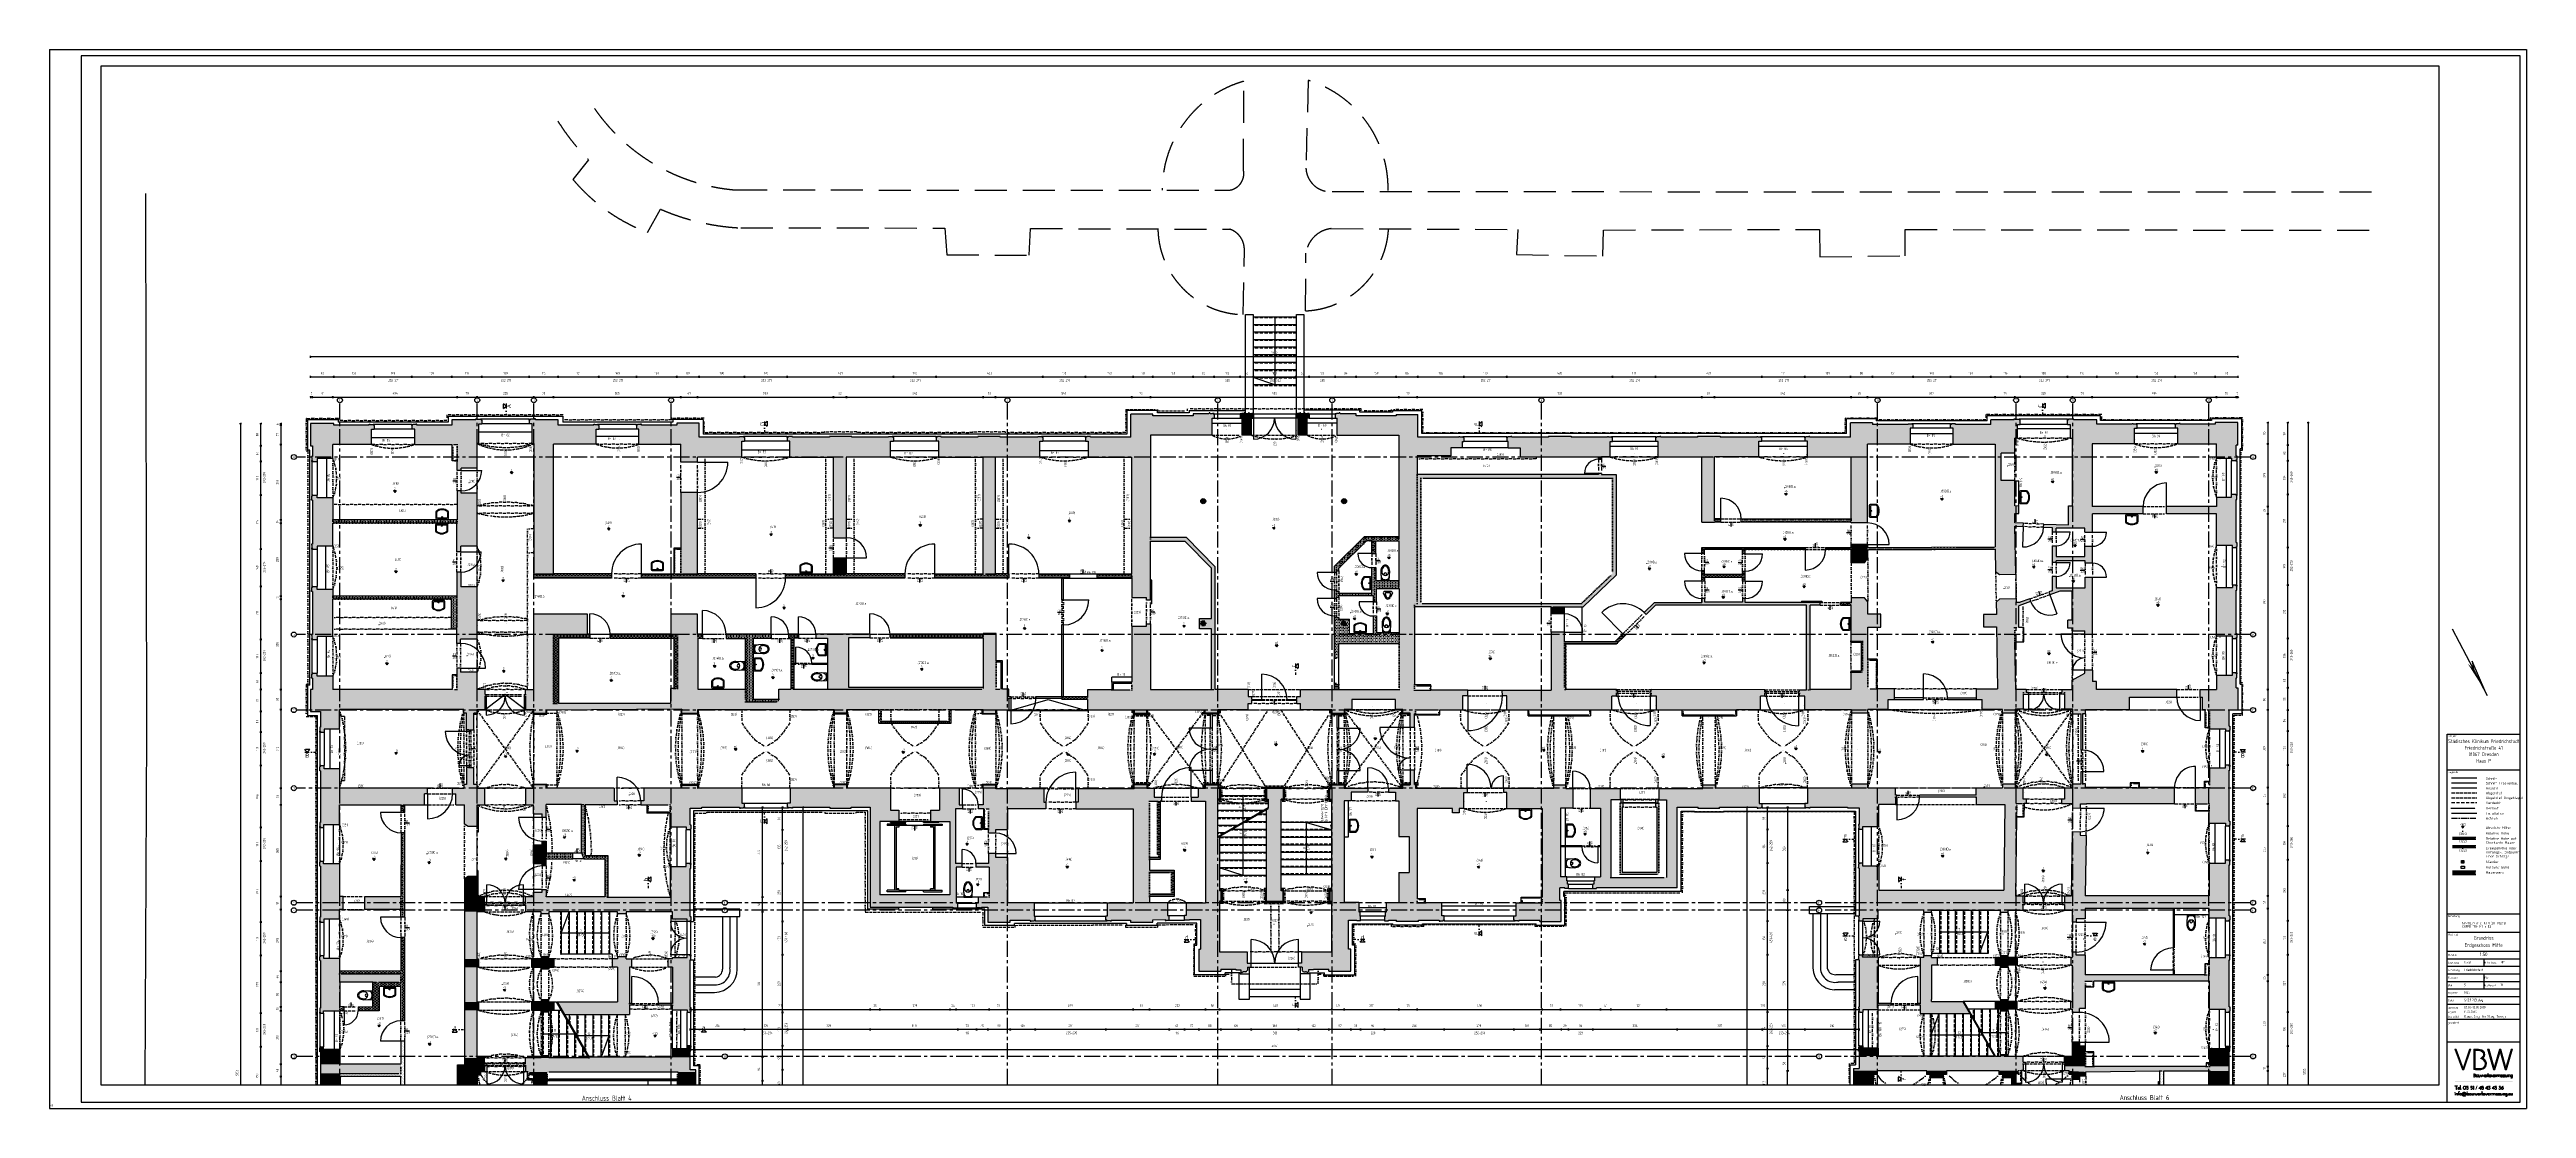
# Model space of a CAD drawing. Header units: centimetres. Extents: x -147 to 196535, y -264 to 83836.
import ezdxf
from ezdxf.enums import TextEntityAlignment as Align

# ---------------------------------------------------------------- set-up
doc = ezdxf.new("R2010")
doc.units = ezdxf.units.CM
doc.header["$LTSCALE"] = 20
doc.header["$PDMODE"] = 2
for name, pattern in [('ACAD_ISO10W100', [18, 12, -3, 0, -3]), ('CONTINOUS', [0]), ('GETRENNT', [31.75, 12.7, -6.35, 0, -6.35, 0, -6.35]), ('MITTE', [50.8, 31.75, -6.35, 6.35, -6.35]), ('PUNKT', [6.35, 0, -6.35]), ('STRICHLINIE', [19.05, 12.7, -6.35]), ('STRICHPUNKTX2', [50.8, 25.4, -12.7, 0, -12.7])]:
    doc.linetypes.add(name, pattern=pattern)
for name, color, linetype in [('Bemassung', 134, 'Continuous'), ('VBW.Abgelotet', 6, 'GETRENNT'), ('VBW.AbgelotetUmgeklappt', 252, 'GETRENNT'), ('VBW.Achsen', 244, 'MITTE'), ('VBW.Ansicht', 3, 'Continuous'), ('VBW.HoeheAbsolut', 142, 'Continuous'), ('VBW.HoeheRelativ', 2, 'Continuous'), ('VBW.Installation', 200, 'Continuous'), ('VBW.LAYOUT', 3, 'Continuous'), ('VBW.Mauer', 9, 'Continuous'), ('VBW.NutzungsartVersiegelt', 9, 'STRICHLINIE'), ('VBW.Sanitaer', 4, 'Continuous'), ('VBW.Schnitt', 7, 'Continuous'), ('VBW.SchnittTrockenbau', 42, 'Continuous'), ('VBW.Schraffur', 9, 'Continuous'), ('VBW.Text', 84, 'Continuous'), ('VBW.Tuer', 4, 'Continuous'), ('VBW.Verdeckt', 6, 'STRICHLINIE'), ('VBW.Verlauf', 2, 'PUNKT'), ('VBW.Vertikalschnittlinie', 12, 'STRICHPUNKTX2')]:
    doc.layers.add(name, color=color, linetype=linetype)
doc.styles.add('VBWText', font='isocp.shx', dxfattribs={"width": 0.8})
doc.dimstyles.new('M50', dxfattribs={"dimtxt": 10, "dimasz": 0.5, "dimexe": 2, "dimexo": 0, "dimgap": 0, "dimtad": 0, "dimdec": 0, "dimdsep": 46, "dimtxsty": 'VBWText', "dimblk": 'BemVBW', "dimcen": 2, "dimse1": 1, "dimse2": 1, "dimclrd": 134, "dimclre": 40, "dimclrt": 134, "dimadec": 0, "dimazin": 0, "dimtfac": 1.428571, "dimtdec": 0, "dimtix": 1, "dimtmove": 2, "dimatfit": 3, "dimldrblk": 'NONE', "dimfxl": 1, "dimtvp": 1.428571, "dimtolj": 1, "dimarcsym": 0})
doc.dimstyles.new('M50BR', dxfattribs={"dimtxt": 10, "dimasz": 0.5, "dimexe": 2, "dimexo": 0, "dimgap": 10, "dimtad": 4, "dimdec": 0, "dimdsep": 46, "dimtxsty": 'VBWText', "dimblk": 'BemVBW', "dimcen": 2, "dimse1": 1, "dimse2": 1, "dimclrd": 134, "dimclre": 40, "dimclrt": 134, "dimadec": 0, "dimazin": 0, "dimtfac": 1.428571, "dimtdec": 0, "dimtix": 1, "dimtmove": 2, "dimatfit": 3, "dimldrblk": 'NONE', "dimfxl": 1, "dimtvp": 1.428571, "dimtolj": 1, "dimarcsym": 0})
pattern_1 = [(90, (-7744151.96, 15768824.58), (-126.9999996, 63.4999998), [0, -126.9999996])]
pattern_2 = [(360, (-7744151.96, 15768824.58), (63.4999998, 126.9999996), [0, -126.9999996])]

# ---------------------------------------------------------------- blocks, each defined once
blk = doc.blocks.new('HoeKote')
for p, q in [((-1, 1.5), (1, 1.5)), ((-1, 1.5), (0, 0)), ((1, 1.5), (0, 0))]:
    blk.add_line(p, q)
at = {"style": 'VBWText', "width": 0.8}
blk.add_attdef('HOEHE', text='', height=2, rotation=0.1, dxfattribs=at).set_placement((0, 2.9), align=Align.MIDDLE)
blk = doc.blocks.new('Waschbecken')
for p, q in [((-25, 8), (-25, -15.9)), ((-22, 6.6), (-22, -11.9)), ((22, -11.9), (22, 6.6)), ((25, -15.9), (25, 8)), ((-21, -19.9), (21, -19.9)), ((-19, -14.9), (19, -14.9))]:
    blk.add_line(p, q)
blk.add_circle((0, -11.9), 1.81)
for centre, radius, start, end in [((-21, 8), 4, 131.30277, 180), ((0, -15.9), 35.8, 48.69723, 131.30277), ((-18, 6.6), 4, 128.65616, 180), ((0, -15.9), 32.8, 51.34384, 128.65616), ((18, 6.6), 4, 0, 51.34384), ((21, 8), 4, 0, 48.69723), ((-21, -15.9), 4, 180, 270), ((-19, -11.9), 3, 180, 270), ((19, -11.9), 3, 270, 0), ((21, -15.9), 4, 270, 0)]:
    blk.add_arc(centre, radius, start, end)
blk = doc.blocks.new('Pissoir')
at = {"linetype": 'CONTINOUS'}
for p, q in [((-18, -8.9), (-10.3, 7.5)), ((-11, -5.4), (-6.2, 6.3)), ((11, -5.4), (6.2, 6.3)), ((18, -8.9), (10.3, 7.5)), ((-15, -15.1), (15, -15.1)), ((-7.9, -9.5), (7.9, -9.5))]:
    blk.add_line(p, q, dxfattribs=at)
blk.add_circle((0, -12.1), 2.14, dxfattribs=at)
for centre, radius, start, end in [((0, 4.4), 10.7, 16.79045, 163.20962), ((0, 4.4), 6.43, 16.83901, 163.18829), ((-13, -10.3), 5.23, 165.24126, 247.73919), ((-7.9, -6.3), 3.22, 163.18865, 269.99982), ((7.9, -6.3), 3.22, 269.99999, 16.8114), ((13, -10.3), 5.23, 292.26077, 14.75878)]:
    blk.add_arc(centre, radius, start, end, dxfattribs=at)
blk = doc.blocks.new('Toilette')
for p, q in [((5.1, 17.5), (-30, 16)), ((-30, 16), (-30, -16)), ((-10, 5), (-5.6, 5)), ((5.3, 13.5), (1.9, 13.4)), ((-30, -16), (5.1, -17.5)), ((-10, -5), (-5.6, -5)), ((1.9, -13.4), (5.3, -13.5))]:
    blk.add_line(p, q)
for centre, radius, start, end in [((-1.3, -0.1), 27, 164.6634, 195.0176), ((-17, 4.7), 10.6, 121.2231, 167.0871), ((-11.6, -4.2), 20.9, 89.852, 121.2227), ((2.4, 0), 13.4, 92.3533, 267.6466), ((-5.6, 0), 5, 270.00001, 90), ((6.3, -11.3), 28.8, 48.9445, 92.354), ((6.3, -11.3), 24.8, 48.9445, 92.354), ((16.2, 0), 9.84, 311.05521, 48.9448), ((16.2, 0), 13.8, 311.05532, 48.9447), ((-17, -4.7), 10.6, 192.9135, 238.7065), ((-11.7, 4), 20.8, 238.707, 270.2997), ((6.3, 11.3), 28.8, 267.646, 311.0555), ((6.3, 11.3), 24.8, 267.646, 311.0555)]:
    blk.add_arc(centre, radius, start, end)
blk = doc.blocks.new('BemVBW')
at = {"layer": 'Bemassung'}
for p, q in [((3, -5), (-3, 5)), ((-1, 0), (1, 0))]:
    blk.add_line(p, q, dxfattribs=at)
at = {"layer": 'Bemassung', "color": 4}
blk.add_line((0, 8), (0, -8), dxfattribs=at)
blk = doc.blocks.new('*D231')
at = {"layer": 'Bemassung', "color": 134, "lineweight": -2, "transparency": 16777216}
blk.add_line((108449, 56235), (131054, 56235), dxfattribs=at)
at = {"layer": 'Defpoints', "color": 0, "transparency": 16777216}
for p in [(131064, 56235), (108439, 51557), (131064, 51477)]:
    blk.add_point(p, dxfattribs=at)
at = {"layer": 'Bemassung', "color": 134, "lineweight": -2, "transparency": 16777216, "xscale": 9.999999971459891, "yscale": 9.999999971459891, "zscale": 9.999999971459891, "rotation": 180}
blk.add_blockref('BemVBW', (108439, 56235), dxfattribs=at)
at = {"layer": 'Bemassung', "color": 134, "lineweight": -2, "transparency": 16777216, "xscale": 9.999999971459891, "yscale": 9.999999971459891, "zscale": 9.999999971459891}
blk.add_blockref('BemVBW', (131064, 56235), dxfattribs=at)
at = {"layer": 'Bemassung', "color": 134, "transparency": 16777216, "insert": (119751, 56535), "char_height": 200, "attachment_point": 5, "style": 'VBWText'}
blk.add_mtext('\\A1;1131', dxfattribs=at)
blk = doc.blocks.new('_None')
blk = doc.blocks.new('*D232')
at = {"layer": 'Bemassung', "color": 134, "lineweight": -2, "transparency": 16777216}
blk.add_line((132074, 56235), (142894, 56235), dxfattribs=at)
at = {"layer": 'Defpoints', "color": 0, "transparency": 16777216}
for p in [(142904, 56235), (132064, 51477), (142904, 51477)]:
    blk.add_point(p, dxfattribs=at)
at = {"layer": 'Bemassung', "color": 134, "lineweight": -2, "transparency": 16777216, "xscale": 9.999999971459891, "yscale": 9.999999971459891, "zscale": 9.999999971459891, "rotation": 180}
blk.add_blockref('BemVBW', (132064, 56235), dxfattribs=at)
at = {"layer": 'Bemassung', "color": 134, "lineweight": -2, "transparency": 16777216, "xscale": 9.999999971459891, "yscale": 9.999999971459891, "zscale": 9.999999971459891}
blk.add_blockref('BemVBW', (142904, 56235), dxfattribs=at)
at = {"layer": 'Bemassung', "color": 134, "transparency": 16777216, "insert": (137484, 56535), "char_height": 200, "attachment_point": 5, "style": 'VBWText'}
blk.add_mtext('\\A1;542', dxfattribs=at)
blk = doc.blocks.new('*D233')
at = {"layer": 'Bemassung', "color": 134, "lineweight": -2, "transparency": 16777216}
blk.add_line((18227, 52465), (18227, 46505), dxfattribs=at)
at = {"layer": 'Defpoints', "color": 0, "transparency": 16777216}
for p in [(22355, 52475), (18227, 46495), (22355, 46495)]:
    blk.add_point(p, dxfattribs=at)
at = {"layer": 'Bemassung', "color": 134, "lineweight": -2, "transparency": 16777216, "xscale": 9.999999971459891, "yscale": 9.999999971459891, "zscale": 9.999999971459891}
for p, rotation in [((18227, 52475), 90), ((18227, 46495), 270)]:
    blk.add_blockref('BemVBW', p, dxfattribs=dict(at, rotation=rotation))
at = {"layer": 'Bemassung', "color": 134, "transparency": 16777216, "insert": (17941, 49485), "char_height": 200, "attachment_point": 5, "rotation": 90, "style": 'VBWText'}
blk.add_mtext('\\A1;299', dxfattribs=at)
blk = doc.blocks.new('*D234')
at = {"layer": 'Bemassung', "color": 134, "lineweight": -2, "transparency": 16777216}
blk.add_line((18227, 46485), (18227, 46225), dxfattribs=at)
at = {"layer": 'Defpoints', "color": 0, "transparency": 16777216}
for p in [(18227, 46215), (22355, 46495), (22355, 46215)]:
    blk.add_point(p, dxfattribs=at)
at = {"layer": 'Bemassung', "color": 134, "lineweight": -2, "transparency": 16777216, "xscale": 9.999999971459891, "yscale": 9.999999971459891, "zscale": 9.999999971459891}
for p, rotation in [((18227, 46495), 90), ((18227, 46215), 270)]:
    blk.add_blockref('BemVBW', p, dxfattribs=dict(at, rotation=rotation))
at = {"layer": 'Bemassung', "color": 134, "transparency": 16777216, "insert": (17941, 46355), "char_height": 200, "attachment_point": 5, "rotation": 90, "style": 'VBWText'}
blk.add_mtext('\\A1;14', dxfattribs=at)
blk = doc.blocks.new('*D235')
at = {"layer": 'Bemassung', "color": 134, "lineweight": -2, "transparency": 16777216}
blk.add_line((18227, 40425), (18227, 40185), dxfattribs=at)
at = {"layer": 'Defpoints', "color": 0, "transparency": 16777216}
for p in [(18227, 40175), (22355, 40435), (22355, 40175)]:
    blk.add_point(p, dxfattribs=at)
at = {"layer": 'Bemassung', "color": 134, "lineweight": -2, "transparency": 16777216, "xscale": 9.999999971459891, "yscale": 9.999999971459891, "zscale": 9.999999971459891}
for p, rotation in [((18227, 40435), 90), ((18227, 40175), 270)]:
    blk.add_blockref('BemVBW', p, dxfattribs=dict(at, rotation=rotation))
at = {"layer": 'Bemassung', "color": 134, "transparency": 16777216, "insert": (17941, 40305), "char_height": 200, "attachment_point": 5, "rotation": 90, "style": 'VBWText'}
blk.add_mtext('\\A1;13', dxfattribs=at)
blk = doc.blocks.new('*D236')
at = {"layer": 'Bemassung', "color": 134, "lineweight": -2, "transparency": 16777216}
blk.add_line((18227, 23853), (18227, 16574), dxfattribs=at)
at = {"layer": 'Defpoints', "color": 0, "transparency": 16777216}
for p in [(22876, 23863), (18227, 16564), (22876, 16564)]:
    blk.add_point(p, dxfattribs=at)
at = {"layer": 'Bemassung', "color": 134, "lineweight": -2, "transparency": 16777216, "xscale": 9.999999971459891, "yscale": 9.999999971459891, "zscale": 9.999999971459891}
for p, rotation in [((18227, 23863), 90), ((18227, 16564), 270)]:
    blk.add_blockref('BemVBW', p, dxfattribs=dict(at, rotation=rotation))
at = {"layer": 'Bemassung', "color": 134, "transparency": 16777216, "insert": (17941, 20214), "char_height": 200, "attachment_point": 5, "rotation": 90, "style": 'VBWText'}
blk.add_mtext('\\A1;365', dxfattribs=at)
blk = doc.blocks.new('*D237')
at = {"layer": 'Bemassung', "color": 134, "lineweight": -2, "transparency": 16777216}
blk.add_line((18227, 16554), (18227, 15554), dxfattribs=at)
at = {"layer": 'Defpoints', "color": 0, "transparency": 16777216}
for p in [(22876, 16564), (18227, 15544), (22882, 15544)]:
    blk.add_point(p, dxfattribs=at)
at = {"layer": 'Bemassung', "color": 134, "lineweight": -2, "transparency": 16777216, "xscale": 9.999999971459891, "yscale": 9.999999971459891, "zscale": 9.999999971459891}
for p, rotation in [((18227, 16564), 90), ((18227, 15544), 270)]:
    blk.add_blockref('BemVBW', p, dxfattribs=dict(at, rotation=rotation))
at = {"layer": 'Bemassung', "color": 134, "transparency": 16777216, "insert": (17941, 16054), "char_height": 200, "attachment_point": 5, "rotation": 90, "style": 'VBWText'}
blk.add_mtext('\\A1;51', dxfattribs=at)
blk = doc.blocks.new('*D238')
at = {"layer": 'Bemassung', "color": 134, "lineweight": -2, "transparency": 16777216}
blk.add_line((18227, 3233), (18227, 2289), dxfattribs=at)
at = {"layer": 'Defpoints', "color": 0, "transparency": 16777216}
for p in [(18227, 2279), (22917, 3243), (22951, 2279)]:
    blk.add_point(p, dxfattribs=at)
at = {"layer": 'Bemassung', "color": 134, "lineweight": -2, "transparency": 16777216, "xscale": 9.999999971459891, "yscale": 9.999999971459891, "zscale": 9.999999971459891}
for p, rotation in [((18227, 3243), 90), ((18227, 2279), 270)]:
    blk.add_blockref('BemVBW', p, dxfattribs=dict(at, rotation=rotation))
at = {"layer": 'Bemassung', "color": 134, "transparency": 16777216, "insert": (17941, 2761), "char_height": 200, "attachment_point": 5, "rotation": 90, "style": 'VBWText'}
blk.add_mtext('\\A1;48', dxfattribs=at)
blk = doc.blocks.new('*D239')
at = {"layer": 'Bemassung', "color": 134, "lineweight": -2, "transparency": 16777216}
blk.add_line((20737, 56235), (22345, 56235), dxfattribs=at)
at = {"layer": 'Defpoints', "color": 0, "transparency": 16777216}
for p in [(22355, 56235), (20727, 52375), (22355, 52475)]:
    blk.add_point(p, dxfattribs=at)
at = {"layer": 'Bemassung', "color": 134, "lineweight": -2, "transparency": 16777216, "xscale": 9.999999971459891, "yscale": 9.999999971459891, "zscale": 9.999999971459891, "rotation": 180}
blk.add_blockref('BemVBW', (20727, 56235), dxfattribs=at)
at = {"layer": 'Bemassung', "color": 134, "lineweight": -2, "transparency": 16777216, "xscale": 9.999999971459891, "yscale": 9.999999971459891, "zscale": 9.999999971459891}
blk.add_blockref('BemVBW', (22355, 56235), dxfattribs=at)
at = {"layer": 'Bemassung', "color": 134, "transparency": 16777216, "insert": (21541, 56535), "char_height": 200, "attachment_point": 5, "style": 'VBWText'}
blk.add_mtext('\\A1;81', dxfattribs=at)
blk = doc.blocks.new('*D240')
at = {"layer": 'Bemassung', "color": 134, "lineweight": -2, "transparency": 16777216}
blk.add_line((22365, 56235), (32222, 56235), dxfattribs=at)
at = {"layer": 'Defpoints', "color": 0, "transparency": 16777216}
for p in [(32232, 56235), (22355, 52475), (32232, 52475)]:
    blk.add_point(p, dxfattribs=at)
at = {"layer": 'Bemassung', "color": 134, "lineweight": -2, "transparency": 16777216, "xscale": 9.999999971459891, "yscale": 9.999999971459891, "zscale": 9.999999971459891, "rotation": 180}
blk.add_blockref('BemVBW', (22355, 56235), dxfattribs=at)
at = {"layer": 'Bemassung', "color": 134, "lineweight": -2, "transparency": 16777216, "xscale": 9.999999971459891, "yscale": 9.999999971459891, "zscale": 9.999999971459891}
blk.add_blockref('BemVBW', (32232, 56235), dxfattribs=at)
at = {"layer": 'Bemassung', "color": 134, "transparency": 16777216, "insert": (27294, 56535), "char_height": 200, "attachment_point": 5, "style": 'VBWText'}
blk.add_mtext('\\A1;494', dxfattribs=at)
blk = doc.blocks.new('*D241')
at = {"layer": 'Bemassung', "color": 134, "lineweight": -2, "transparency": 16777216}
blk.add_line((32242, 56235), (33802, 56235), dxfattribs=at)
at = {"layer": 'Defpoints', "color": 0, "transparency": 16777216}
for p in [(33812, 56235), (32232, 52475), (33812, 52535)]:
    blk.add_point(p, dxfattribs=at)
at = {"layer": 'Bemassung', "color": 134, "lineweight": -2, "transparency": 16777216, "xscale": 9.999999971459891, "yscale": 9.999999971459891, "zscale": 9.999999971459891, "rotation": 180}
blk.add_blockref('BemVBW', (32232, 56235), dxfattribs=at)
at = {"layer": 'Bemassung', "color": 134, "lineweight": -2, "transparency": 16777216, "xscale": 9.999999971459891, "yscale": 9.999999971459891, "zscale": 9.999999971459891}
blk.add_blockref('BemVBW', (33812, 56235), dxfattribs=at)
at = {"layer": 'Bemassung', "color": 134, "transparency": 16777216, "insert": (33022, 56535), "char_height": 200, "attachment_point": 5, "style": 'VBWText'}
blk.add_mtext('\\A1;79', dxfattribs=at)
blk = doc.blocks.new('*D242')
at = {"layer": 'Bemassung', "color": 134, "lineweight": -2, "transparency": 16777216}
blk.add_line((33822, 56235), (38302, 56235), dxfattribs=at)
at = {"layer": 'Defpoints', "color": 0, "transparency": 16777216}
for p in [(38312, 56235), (33812, 52535), (38312, 52535)]:
    blk.add_point(p, dxfattribs=at)
at = {"layer": 'Bemassung', "color": 134, "lineweight": -2, "transparency": 16777216, "xscale": 9.999999971459891, "yscale": 9.999999971459891, "zscale": 9.999999971459891, "rotation": 180}
blk.add_blockref('BemVBW', (33812, 56235), dxfattribs=at)
at = {"layer": 'Bemassung', "color": 134, "lineweight": -2, "transparency": 16777216, "xscale": 9.999999971459891, "yscale": 9.999999971459891, "zscale": 9.999999971459891}
blk.add_blockref('BemVBW', (38312, 56235), dxfattribs=at)
at = {"layer": 'Bemassung', "color": 134, "transparency": 16777216, "insert": (36062, 56535), "char_height": 200, "attachment_point": 5, "style": 'VBWText'}
blk.add_mtext('\\A1;225', dxfattribs=at)
blk = doc.blocks.new('*D243')
at = {"layer": 'Bemassung', "color": 134, "lineweight": -2, "transparency": 16777216}
blk.add_line((38322, 56235), (39870, 56235), dxfattribs=at)
at = {"layer": 'Defpoints', "color": 0, "transparency": 16777216}
for p in [(39880, 56235), (38312, 52535), (39880, 52535)]:
    blk.add_point(p, dxfattribs=at)
at = {"layer": 'Bemassung', "color": 134, "lineweight": -2, "transparency": 16777216, "xscale": 9.999999971459891, "yscale": 9.999999971459891, "zscale": 9.999999971459891, "rotation": 180}
blk.add_blockref('BemVBW', (38312, 56235), dxfattribs=at)
at = {"layer": 'Bemassung', "color": 134, "lineweight": -2, "transparency": 16777216, "xscale": 9.999999971459891, "yscale": 9.999999971459891, "zscale": 9.999999971459891}
blk.add_blockref('BemVBW', (39880, 56235), dxfattribs=at)
at = {"layer": 'Bemassung', "color": 134, "transparency": 16777216, "insert": (39096, 56535), "char_height": 200, "attachment_point": 5, "style": 'VBWText'}
blk.add_mtext('\\A1;78', dxfattribs=at)
blk = doc.blocks.new('*D244')
at = {"layer": 'Bemassung', "color": 134, "lineweight": -2, "transparency": 16777216}
blk.add_line((39890, 56235), (49967, 56235), dxfattribs=at)
at = {"layer": 'Defpoints', "color": 0, "transparency": 16777216}
for p in [(49977, 56235), (39880, 52535), (49977, 52535)]:
    blk.add_point(p, dxfattribs=at)
at = {"layer": 'Bemassung', "color": 134, "lineweight": -2, "transparency": 16777216, "xscale": 9.999999971459891, "yscale": 9.999999971459891, "zscale": 9.999999971459891, "rotation": 180}
blk.add_blockref('BemVBW', (39880, 56235), dxfattribs=at)
at = {"layer": 'Bemassung', "color": 134, "lineweight": -2, "transparency": 16777216, "xscale": 9.999999971459891, "yscale": 9.999999971459891, "zscale": 9.999999971459891}
blk.add_blockref('BemVBW', (49977, 56235), dxfattribs=at)
at = {"layer": 'Bemassung', "color": 134, "transparency": 16777216, "insert": (44928, 56535), "char_height": 200, "attachment_point": 5, "style": 'VBWText'}
blk.add_mtext('\\A1;505', dxfattribs=at)
blk = doc.blocks.new('*D245')
at = {"layer": 'Bemassung', "color": 134, "lineweight": -2, "transparency": 16777216}
blk.add_line((49987, 56235), (51307, 56235), dxfattribs=at)
at = {"layer": 'Defpoints', "color": 0, "transparency": 16777216}
for p in [(51317, 56235), (49977, 52535), (51317, 51475)]:
    blk.add_point(p, dxfattribs=at)
at = {"layer": 'Bemassung', "color": 134, "lineweight": -2, "transparency": 16777216, "xscale": 9.999999971459891, "yscale": 9.999999971459891, "zscale": 9.999999971459891, "rotation": 180}
blk.add_blockref('BemVBW', (49977, 56235), dxfattribs=at)
at = {"layer": 'Bemassung', "color": 134, "lineweight": -2, "transparency": 16777216, "xscale": 9.999999971459891, "yscale": 9.999999971459891, "zscale": 9.999999971459891}
blk.add_blockref('BemVBW', (51317, 56235), dxfattribs=at)
at = {"layer": 'Bemassung', "color": 134, "transparency": 16777216, "insert": (50647, 56535), "char_height": 200, "attachment_point": 5, "style": 'VBWText'}
blk.add_mtext('\\A1;67', dxfattribs=at)
blk = doc.blocks.new('*D246')
at = {"layer": 'Bemassung', "color": 134, "lineweight": -2, "transparency": 16777216}
blk.add_line((51327, 56235), (62087, 56235), dxfattribs=at)
at = {"layer": 'Defpoints', "color": 0, "transparency": 16777216}
for p in [(62097, 56235), (51317, 51475), (62097, 51475)]:
    blk.add_point(p, dxfattribs=at)
at = {"layer": 'Bemassung', "color": 134, "lineweight": -2, "transparency": 16777216, "xscale": 9.999999971459891, "yscale": 9.999999971459891, "zscale": 9.999999971459891, "rotation": 180}
blk.add_blockref('BemVBW', (51317, 56235), dxfattribs=at)
at = {"layer": 'Bemassung', "color": 134, "lineweight": -2, "transparency": 16777216, "xscale": 9.999999971459891, "yscale": 9.999999971459891, "zscale": 9.999999971459891}
blk.add_blockref('BemVBW', (62097, 56235), dxfattribs=at)
at = {"layer": 'Bemassung', "color": 134, "transparency": 16777216, "insert": (56707, 56535), "char_height": 200, "attachment_point": 5, "style": 'VBWText'}
blk.add_mtext('\\A1;539', dxfattribs=at)
blk = doc.blocks.new('*D247')
at = {"layer": 'Bemassung', "color": 134, "lineweight": -2, "transparency": 16777216}
blk.add_line((62107, 56235), (63127, 56235), dxfattribs=at)
at = {"layer": 'Defpoints', "color": 0, "transparency": 16777216}
for p in [(63137, 56235), (62097, 51475), (63137, 51475)]:
    blk.add_point(p, dxfattribs=at)
at = {"layer": 'Bemassung', "color": 134, "lineweight": -2, "transparency": 16777216, "xscale": 9.999999971459891, "yscale": 9.999999971459891, "zscale": 9.999999971459891, "rotation": 180}
blk.add_blockref('BemVBW', (62097, 56235), dxfattribs=at)
at = {"layer": 'Bemassung', "color": 134, "lineweight": -2, "transparency": 16777216, "xscale": 9.999999971459891, "yscale": 9.999999971459891, "zscale": 9.999999971459891}
blk.add_blockref('BemVBW', (63137, 56235), dxfattribs=at)
at = {"layer": 'Bemassung', "color": 134, "transparency": 16777216, "insert": (62617, 56535), "char_height": 200, "attachment_point": 5, "style": 'VBWText'}
blk.add_mtext('\\A1;52', dxfattribs=at)
blk = doc.blocks.new('*D248')
at = {"layer": 'Bemassung', "color": 134, "lineweight": -2, "transparency": 16777216}
blk.add_line((63147, 56235), (73967, 56235), dxfattribs=at)
at = {"layer": 'Defpoints', "color": 0, "transparency": 16777216}
for p in [(73977, 56235), (63137, 51475), (73977, 51475)]:
    blk.add_point(p, dxfattribs=at)
at = {"layer": 'Bemassung', "color": 134, "lineweight": -2, "transparency": 16777216, "xscale": 9.999999971459891, "yscale": 9.999999971459891, "zscale": 9.999999971459891, "rotation": 180}
blk.add_blockref('BemVBW', (63137, 56235), dxfattribs=at)
at = {"layer": 'Bemassung', "color": 134, "lineweight": -2, "transparency": 16777216, "xscale": 9.999999971459891, "yscale": 9.999999971459891, "zscale": 9.999999971459891}
blk.add_blockref('BemVBW', (73977, 56235), dxfattribs=at)
at = {"layer": 'Bemassung', "color": 134, "transparency": 16777216, "insert": (68557, 56535), "char_height": 200, "attachment_point": 5, "style": 'VBWText'}
blk.add_mtext('\\A1;542', dxfattribs=at)
blk = doc.blocks.new('*D249')
at = {"layer": 'Bemassung', "color": 134, "lineweight": -2, "transparency": 16777216}
blk.add_line((73987, 56235), (74967, 56235), dxfattribs=at)
at = {"layer": 'Defpoints', "color": 0, "transparency": 16777216}
for p in [(74977, 56235), (73977, 51475), (74977, 51475)]:
    blk.add_point(p, dxfattribs=at)
at = {"layer": 'Bemassung', "color": 134, "lineweight": -2, "transparency": 16777216, "xscale": 9.999999971459891, "yscale": 9.999999971459891, "zscale": 9.999999971459891, "rotation": 180}
blk.add_blockref('BemVBW', (73977, 56235), dxfattribs=at)
at = {"layer": 'Bemassung', "color": 134, "lineweight": -2, "transparency": 16777216, "xscale": 9.999999971459891, "yscale": 9.999999971459891, "zscale": 9.999999971459891}
blk.add_blockref('BemVBW', (74977, 56235), dxfattribs=at)
at = {"layer": 'Bemassung', "color": 134, "transparency": 16777216, "insert": (74477, 56535), "char_height": 200, "attachment_point": 5, "style": 'VBWText'}
blk.add_mtext('\\A1;50', dxfattribs=at)
blk = doc.blocks.new('*D250')
at = {"layer": 'Bemassung', "color": 134, "lineweight": -2, "transparency": 16777216}
blk.add_line((74987, 56235), (85787, 56235), dxfattribs=at)
at = {"layer": 'Defpoints', "color": 0, "transparency": 16777216}
for p in [(85797, 56235), (74977, 51475), (85797, 51475)]:
    blk.add_point(p, dxfattribs=at)
at = {"layer": 'Bemassung', "color": 134, "lineweight": -2, "transparency": 16777216, "xscale": 9.999999971459891, "yscale": 9.999999971459891, "zscale": 9.999999971459891, "rotation": 180}
blk.add_blockref('BemVBW', (74977, 56235), dxfattribs=at)
at = {"layer": 'Bemassung', "color": 134, "lineweight": -2, "transparency": 16777216, "xscale": 9.999999971459891, "yscale": 9.999999971459891, "zscale": 9.999999971459891}
blk.add_blockref('BemVBW', (85797, 56235), dxfattribs=at)
at = {"layer": 'Bemassung', "color": 134, "transparency": 16777216, "insert": (80387, 56535), "char_height": 200, "attachment_point": 5, "style": 'VBWText'}
blk.add_mtext('\\A1;541', dxfattribs=at)
blk = doc.blocks.new('*D251')
at = {"layer": 'Bemassung', "color": 134, "lineweight": -2, "transparency": 16777216}
blk.add_line((85807, 56235), (87254, 56235), dxfattribs=at)
at = {"layer": 'Defpoints', "color": 0, "transparency": 16777216}
for p in [(87264, 56235), (87264, 53208), (85797, 51475)]:
    blk.add_point(p, dxfattribs=at)
at = {"layer": 'Bemassung', "color": 134, "lineweight": -2, "transparency": 16777216, "xscale": 9.999999971459891, "yscale": 9.999999971459891, "zscale": 9.999999971459891, "rotation": 180}
blk.add_blockref('BemVBW', (85797, 56235), dxfattribs=at)
at = {"layer": 'Bemassung', "color": 134, "lineweight": -2, "transparency": 16777216, "xscale": 9.999999971459891, "yscale": 9.999999971459891, "zscale": 9.999999971459891}
blk.add_blockref('BemVBW', (87264, 56235), dxfattribs=at)
at = {"layer": 'Bemassung', "color": 134, "transparency": 16777216, "insert": (86530, 56535), "char_height": 200, "attachment_point": 5, "style": 'VBWText'}
blk.add_mtext('\\A1;73', dxfattribs=at)
blk = doc.blocks.new('*D252')
at = {"layer": 'Bemassung', "color": 134, "lineweight": -2, "transparency": 16777216}
blk.add_line((87274, 56235), (106974, 56235), dxfattribs=at)
at = {"layer": 'Defpoints', "color": 0, "transparency": 16777216}
for p in [(106984, 56235), (87264, 53208), (106984, 53208)]:
    blk.add_point(p, dxfattribs=at)
at = {"layer": 'Bemassung', "color": 134, "lineweight": -2, "transparency": 16777216, "xscale": 9.999999971459891, "yscale": 9.999999971459891, "zscale": 9.999999971459891, "rotation": 180}
blk.add_blockref('BemVBW', (87264, 56235), dxfattribs=at)
at = {"layer": 'Bemassung', "color": 134, "lineweight": -2, "transparency": 16777216, "xscale": 9.999999971459891, "yscale": 9.999999971459891, "zscale": 9.999999971459891}
blk.add_blockref('BemVBW', (106984, 56235), dxfattribs=at)
at = {"layer": 'Bemassung', "color": 134, "transparency": 16777216, "insert": (97124, 56535), "char_height": 200, "attachment_point": 5, "style": 'VBWText'}
blk.add_mtext('\\A1;986', dxfattribs=at)
blk = doc.blocks.new('*D253')
at = {"layer": 'Bemassung', "color": 134, "lineweight": -2, "transparency": 16777216}
blk.add_line((106994, 56235), (108429, 56235), dxfattribs=at)
at = {"layer": 'Defpoints', "color": 0, "transparency": 16777216}
for p in [(108439, 56235), (106984, 53208), (108439, 51557)]:
    blk.add_point(p, dxfattribs=at)
at = {"layer": 'Bemassung', "color": 134, "lineweight": -2, "transparency": 16777216, "xscale": 9.999999971459891, "yscale": 9.999999971459891, "zscale": 9.999999971459891, "rotation": 180}
blk.add_blockref('BemVBW', (106984, 56235), dxfattribs=at)
at = {"layer": 'Bemassung', "color": 134, "lineweight": -2, "transparency": 16777216, "xscale": 9.999999971459891, "yscale": 9.999999971459891, "zscale": 9.999999971459891}
blk.add_blockref('BemVBW', (108439, 56235), dxfattribs=at)
at = {"layer": 'Bemassung', "color": 134, "transparency": 16777216, "insert": (107711, 56535), "char_height": 200, "attachment_point": 5, "style": 'VBWText'}
blk.add_mtext('\\A1;73', dxfattribs=at)
blk = doc.blocks.new('*D254')
at = {"layer": 'Bemassung', "color": 134, "lineweight": -2, "transparency": 16777216}
blk.add_line((175989, 52507), (175989, 47547), dxfattribs=at)
at = {"layer": 'Defpoints', "color": 0, "transparency": 16777216}
for p in [(171929, 52517), (171929, 47537), (175989, 47537)]:
    blk.add_point(p, dxfattribs=at)
at = {"layer": 'Bemassung', "color": 134, "lineweight": -2, "transparency": 16777216, "xscale": 9.999999971459891, "yscale": 9.999999971459891, "zscale": 9.999999971459891}
for p, rotation in [((175989, 52517), 90), ((175989, 47537), 270)]:
    blk.add_blockref('BemVBW', p, dxfattribs=dict(at, rotation=rotation))
at = {"layer": 'Bemassung', "color": 134, "transparency": 16777216, "insert": (175703, 50027), "char_height": 200, "attachment_point": 5, "rotation": 90, "style": 'VBWText'}
blk.add_mtext('\\A1;249', dxfattribs=at)
blk = doc.blocks.new('*D255')
at = {"layer": 'Bemassung', "color": 134, "lineweight": -2, "transparency": 16777216}
blk.add_line((131074, 56235), (132054, 56235), dxfattribs=at)
at = {"layer": 'Defpoints', "color": 0, "transparency": 16777216}
for p in [(132064, 56235), (131064, 51477), (132064, 51477)]:
    blk.add_point(p, dxfattribs=at)
at = {"layer": 'Bemassung', "color": 134, "lineweight": -2, "transparency": 16777216, "xscale": 9.999999971459891, "yscale": 9.999999971459891, "zscale": 9.999999971459891, "rotation": 180}
blk.add_blockref('BemVBW', (131064, 56235), dxfattribs=at)
at = {"layer": 'Bemassung', "color": 134, "lineweight": -2, "transparency": 16777216, "xscale": 9.999999971459891, "yscale": 9.999999971459891, "zscale": 9.999999971459891}
blk.add_blockref('BemVBW', (132064, 56235), dxfattribs=at)
at = {"layer": 'Bemassung', "color": 134, "transparency": 16777216, "insert": (131564, 56535), "char_height": 200, "attachment_point": 5, "style": 'VBWText'}
blk.add_mtext('\\A1;50', dxfattribs=at)
blk = doc.blocks.new('*D256')
at = {"layer": 'Bemassung', "color": 134, "lineweight": -2, "transparency": 16777216}
blk.add_line((144219, 56235), (154339, 56235), dxfattribs=at)
at = {"layer": 'Defpoints', "color": 0, "transparency": 16777216}
for p in [(154349, 56235), (144209, 52497), (154349, 52497)]:
    blk.add_point(p, dxfattribs=at)
at = {"layer": 'Bemassung', "color": 134, "lineweight": -2, "transparency": 16777216, "xscale": 9.999999971459891, "yscale": 9.999999971459891, "zscale": 9.999999971459891, "rotation": 180}
blk.add_blockref('BemVBW', (144209, 56235), dxfattribs=at)
at = {"layer": 'Bemassung', "color": 134, "lineweight": -2, "transparency": 16777216, "xscale": 9.999999971459891, "yscale": 9.999999971459891, "zscale": 9.999999971459891}
blk.add_blockref('BemVBW', (154349, 56235), dxfattribs=at)
at = {"layer": 'Bemassung', "color": 134, "transparency": 16777216, "insert": (149279, 56535), "char_height": 200, "attachment_point": 5, "style": 'VBWText'}
blk.add_mtext('\\A1;507', dxfattribs=at)
blk = doc.blocks.new('*D257')
at = {"layer": 'Bemassung', "color": 134, "lineweight": -2, "transparency": 16777216}
blk.add_line((142914, 56235), (144199, 56235), dxfattribs=at)
at = {"layer": 'Defpoints', "color": 0, "transparency": 16777216}
for p in [(144209, 56235), (142904, 51477), (144209, 52497)]:
    blk.add_point(p, dxfattribs=at)
at = {"layer": 'Bemassung', "color": 134, "lineweight": -2, "transparency": 16777216, "xscale": 9.999999971459891, "yscale": 9.999999971459891, "zscale": 9.999999971459891, "rotation": 180}
blk.add_blockref('BemVBW', (142904, 56235), dxfattribs=at)
at = {"layer": 'Bemassung', "color": 134, "lineweight": -2, "transparency": 16777216, "xscale": 9.999999971459891, "yscale": 9.999999971459891, "zscale": 9.999999971459891}
blk.add_blockref('BemVBW', (144209, 56235), dxfattribs=at)
at = {"layer": 'Bemassung', "color": 134, "transparency": 16777216, "insert": (143556, 56535), "char_height": 200, "attachment_point": 5, "style": 'VBWText'}
blk.add_mtext('\\A1;65', dxfattribs=at)
blk = doc.blocks.new('*D258')
at = {"layer": 'Bemassung', "color": 134, "lineweight": -2, "transparency": 16777216}
blk.add_line((175989, 23918), (175989, 16637), dxfattribs=at)
at = {"layer": 'Defpoints', "color": 0, "transparency": 16777216}
for p in [(171349, 23928), (171349, 16627), (175989, 16627)]:
    blk.add_point(p, dxfattribs=at)
at = {"layer": 'Bemassung', "color": 134, "lineweight": -2, "transparency": 16777216, "xscale": 9.999999971459891, "yscale": 9.999999971459891, "zscale": 9.999999971459891}
for p, rotation in [((175989, 23928), 90), ((175989, 16627), 270)]:
    blk.add_blockref('BemVBW', p, dxfattribs=dict(at, rotation=rotation))
at = {"layer": 'Bemassung', "color": 134, "transparency": 16777216, "insert": (175704, 20278), "char_height": 200, "attachment_point": 5, "rotation": 90, "style": 'VBWText'}
blk.add_mtext('\\A1;365', dxfattribs=at)
blk = doc.blocks.new('*D259')
at = {"layer": 'Bemassung', "color": 134, "lineweight": -2, "transparency": 16777216}
blk.add_line((154359, 56235), (155912, 56235), dxfattribs=at)
at = {"layer": 'Defpoints', "color": 0, "transparency": 16777216}
for p in [(155922, 56235), (154349, 52497), (155922, 52964)]:
    blk.add_point(p, dxfattribs=at)
at = {"layer": 'Bemassung', "color": 134, "lineweight": -2, "transparency": 16777216, "xscale": 9.999999971459891, "yscale": 9.999999971459891, "zscale": 9.999999971459891, "rotation": 180}
blk.add_blockref('BemVBW', (154349, 56235), dxfattribs=at)
at = {"layer": 'Bemassung', "color": 134, "lineweight": -2, "transparency": 16777216, "xscale": 9.999999971459891, "yscale": 9.999999971459891, "zscale": 9.999999971459891}
blk.add_blockref('BemVBW', (155922, 56235), dxfattribs=at)
at = {"layer": 'Bemassung', "color": 134, "transparency": 16777216, "insert": (155136, 56535), "char_height": 200, "attachment_point": 5, "style": 'VBWText'}
blk.add_mtext('\\A1;79', dxfattribs=at)
blk = doc.blocks.new('*D260')
at = {"layer": 'Bemassung', "color": 134, "lineweight": -2, "transparency": 16777216}
blk.add_line((155932, 56235), (160472, 56235), dxfattribs=at)
at = {"layer": 'Defpoints', "color": 0, "transparency": 16777216}
for p in [(160482, 56235), (155922, 52964), (160482, 52964)]:
    blk.add_point(p, dxfattribs=at)
at = {"layer": 'Bemassung', "color": 134, "lineweight": -2, "transparency": 16777216, "xscale": 9.999999971459891, "yscale": 9.999999971459891, "zscale": 9.999999971459891, "rotation": 180}
blk.add_blockref('BemVBW', (155922, 56235), dxfattribs=at)
at = {"layer": 'Bemassung', "color": 134, "lineweight": -2, "transparency": 16777216, "xscale": 9.999999971459891, "yscale": 9.999999971459891, "zscale": 9.999999971459891}
blk.add_blockref('BemVBW', (160482, 56235), dxfattribs=at)
at = {"layer": 'Bemassung', "color": 134, "transparency": 16777216, "insert": (158202, 56535), "char_height": 200, "attachment_point": 5, "style": 'VBWText'}
blk.add_mtext('\\A1;228', dxfattribs=at)
blk = doc.blocks.new('*D261')
at = {"layer": 'Bemassung', "color": 134, "lineweight": -2, "transparency": 16777216}
blk.add_line((160492, 56235), (162039, 56235), dxfattribs=at)
at = {"layer": 'Defpoints', "color": 0, "transparency": 16777216}
for p in [(162049, 56235), (160482, 52964), (162049, 52517)]:
    blk.add_point(p, dxfattribs=at)
at = {"layer": 'Bemassung', "color": 134, "lineweight": -2, "transparency": 16777216, "xscale": 9.999999971459891, "yscale": 9.999999971459891, "zscale": 9.999999971459891, "rotation": 180}
blk.add_blockref('BemVBW', (160482, 56235), dxfattribs=at)
at = {"layer": 'Bemassung', "color": 134, "lineweight": -2, "transparency": 16777216, "xscale": 9.999999971459891, "yscale": 9.999999971459891, "zscale": 9.999999971459891}
blk.add_blockref('BemVBW', (162049, 56235), dxfattribs=at)
at = {"layer": 'Bemassung', "color": 134, "transparency": 16777216, "insert": (161266, 56535), "char_height": 200, "attachment_point": 5, "style": 'VBWText'}
blk.add_mtext('\\A1;78', dxfattribs=at)
blk = doc.blocks.new('*D262')
at = {"layer": 'Bemassung', "color": 134, "lineweight": -2, "transparency": 16777216}
blk.add_line((162059, 56235), (171919, 56235), dxfattribs=at)
at = {"layer": 'Defpoints', "color": 0, "transparency": 16777216}
for p in [(171929, 56235), (162049, 52517), (171929, 52517)]:
    blk.add_point(p, dxfattribs=at)
at = {"layer": 'Bemassung', "color": 134, "lineweight": -2, "transparency": 16777216, "xscale": 9.999999971459891, "yscale": 9.999999971459891, "zscale": 9.999999971459891, "rotation": 180}
blk.add_blockref('BemVBW', (162049, 56235), dxfattribs=at)
at = {"layer": 'Bemassung', "color": 134, "lineweight": -2, "transparency": 16777216, "xscale": 9.999999971459891, "yscale": 9.999999971459891, "zscale": 9.999999971459891}
blk.add_blockref('BemVBW', (171929, 56235), dxfattribs=at)
at = {"layer": 'Bemassung', "color": 134, "transparency": 16777216, "insert": (166989, 56535), "char_height": 200, "attachment_point": 5, "style": 'VBWText'}
blk.add_mtext('\\A1;494', dxfattribs=at)
blk = doc.blocks.new('*D263')
at = {"layer": 'Bemassung', "color": 134, "lineweight": -2, "transparency": 16777216}
blk.add_line((171939, 56235), (173479, 56235), dxfattribs=at)
at = {"layer": 'Defpoints', "color": 0, "transparency": 16777216}
for p in [(173489, 56235), (171929, 52517), (173489, 52417)]:
    blk.add_point(p, dxfattribs=at)
at = {"layer": 'Bemassung', "color": 134, "lineweight": -2, "transparency": 16777216, "xscale": 9.999999971459891, "yscale": 9.999999971459891, "zscale": 9.999999971459891, "rotation": 180}
blk.add_blockref('BemVBW', (171929, 56235), dxfattribs=at)
at = {"layer": 'Bemassung', "color": 134, "lineweight": -2, "transparency": 16777216, "xscale": 9.999999971459891, "yscale": 9.999999971459891, "zscale": 9.999999971459891}
blk.add_blockref('BemVBW', (173489, 56235), dxfattribs=at)
at = {"layer": 'Bemassung', "color": 134, "transparency": 16777216, "insert": (172709, 56535), "char_height": 200, "attachment_point": 5, "style": 'VBWText'}
blk.add_mtext('\\A1;78', dxfattribs=at)
blk = doc.blocks.new('*D264')
at = {"layer": 'Bemassung', "color": 134, "lineweight": -2, "transparency": 16777216}
blk.add_line((20597, 57835), (22417, 57835), dxfattribs=at)
at = {"layer": 'Defpoints', "color": 0, "transparency": 16777216}
for p in [(22427, 57835), (20587, 54135), (22427, 54135)]:
    blk.add_point(p, dxfattribs=at)
at = {"layer": 'Bemassung', "color": 134, "lineweight": -2, "transparency": 16777216, "xscale": 9.999999971459891, "yscale": 9.999999971459891, "zscale": 9.999999971459891, "rotation": 180}
blk.add_blockref('BemVBW', (20587, 57835), dxfattribs=at)
at = {"layer": 'Bemassung', "color": 134, "lineweight": -2, "transparency": 16777216, "xscale": 9.999999971459891, "yscale": 9.999999971459891, "zscale": 9.999999971459891}
blk.add_blockref('BemVBW', (22427, 57835), dxfattribs=at)
at = {"layer": 'Bemassung', "color": 134, "transparency": 16777216, "insert": (21507, 58135), "char_height": 200, "attachment_point": 5, "style": 'VBWText'}
blk.add_mtext('\\A1;92', dxfattribs=at)
blk = doc.blocks.new('*D265')
at = {"layer": 'Bemassung', "color": 134, "lineweight": -2, "transparency": 16777216}
blk.add_line((22437, 57835), (25625, 57835), dxfattribs=at)
at = {"layer": 'Defpoints', "color": 0, "transparency": 16777216}
for p in [(25635, 57835), (22427, 54135), (25635, 53975)]:
    blk.add_point(p, dxfattribs=at)
at = {"layer": 'Bemassung', "color": 134, "lineweight": -2, "transparency": 16777216, "xscale": 9.999999971459891, "yscale": 9.999999971459891, "zscale": 9.999999971459891, "rotation": 180}
blk.add_blockref('BemVBW', (22427, 57835), dxfattribs=at)
at = {"layer": 'Bemassung', "color": 134, "lineweight": -2, "transparency": 16777216, "xscale": 9.999999971459891, "yscale": 9.999999971459891, "zscale": 9.999999971459891}
blk.add_blockref('BemVBW', (25635, 57835), dxfattribs=at)
at = {"layer": 'Bemassung', "color": 134, "transparency": 16777216, "insert": (24031, 58135), "char_height": 200, "attachment_point": 5, "style": 'VBWText'}
blk.add_mtext('\\A1;160', dxfattribs=at)
blk = doc.blocks.new('*D266')
at = {"layer": 'Bemassung', "color": 134, "lineweight": -2, "transparency": 16777216}
blk.add_line((25645, 57835), (28609, 57835), dxfattribs=at)
at = {"layer": 'Defpoints', "color": 0, "transparency": 16777216}
for p in [(28619, 57835), (25635, 53975), (28619, 53975)]:
    blk.add_point(p, dxfattribs=at)
at = {"layer": 'Bemassung', "color": 134, "lineweight": -2, "transparency": 16777216, "xscale": 9.999999971459891, "yscale": 9.999999971459891, "zscale": 9.999999971459891, "rotation": 180}
blk.add_blockref('BemVBW', (25635, 57835), dxfattribs=at)
at = {"layer": 'Bemassung', "color": 134, "lineweight": -2, "transparency": 16777216, "xscale": 9.999999971459891, "yscale": 9.999999971459891, "zscale": 9.999999971459891}
blk.add_blockref('BemVBW', (28619, 57835), dxfattribs=at)
at = {"layer": 'Bemassung', "color": 134, "transparency": 16777216, "insert": (27127, 58135), "char_height": 200, "attachment_point": 5, "style": 'VBWText'}
blk.add_mtext('\\A1;149', dxfattribs=at)
blk = doc.blocks.new('*D267')
at = {"layer": 'Bemassung', "color": 134, "lineweight": -2, "transparency": 16777216}
blk.add_line((28629, 57835), (31797, 57835), dxfattribs=at)
at = {"layer": 'Defpoints', "color": 0, "transparency": 16777216}
for p in [(31807, 57835), (28619, 53975), (31807, 54435)]:
    blk.add_point(p, dxfattribs=at)
at = {"layer": 'Bemassung', "color": 134, "lineweight": -2, "transparency": 16777216, "xscale": 9.999999971459891, "yscale": 9.999999971459891, "zscale": 9.999999971459891, "rotation": 180}
blk.add_blockref('BemVBW', (28619, 57835), dxfattribs=at)
at = {"layer": 'Bemassung', "color": 134, "lineweight": -2, "transparency": 16777216, "xscale": 9.999999971459891, "yscale": 9.999999971459891, "zscale": 9.999999971459891}
blk.add_blockref('BemVBW', (31807, 57835), dxfattribs=at)
at = {"layer": 'Bemassung', "color": 134, "transparency": 16777216, "insert": (30213, 58135), "char_height": 200, "attachment_point": 5, "style": 'VBWText'}
blk.add_mtext('\\A1;159', dxfattribs=at)
blk = doc.blocks.new('*D268')
at = {"layer": 'Bemassung', "color": 134, "lineweight": -2, "transparency": 16777216}
blk.add_line((31817, 57835), (34165, 57835), dxfattribs=at)
at = {"layer": 'Defpoints', "color": 0, "transparency": 16777216}
for p in [(34175, 57835), (31807, 54435), (34175, 54475)]:
    blk.add_point(p, dxfattribs=at)
at = {"layer": 'Bemassung', "color": 134, "lineweight": -2, "transparency": 16777216, "xscale": 9.999999971459891, "yscale": 9.999999971459891, "zscale": 9.999999971459891, "rotation": 180}
blk.add_blockref('BemVBW', (31807, 57835), dxfattribs=at)
at = {"layer": 'Bemassung', "color": 134, "lineweight": -2, "transparency": 16777216, "xscale": 9.999999971459891, "yscale": 9.999999971459891, "zscale": 9.999999971459891}
blk.add_blockref('BemVBW', (34175, 57835), dxfattribs=at)
at = {"layer": 'Bemassung', "color": 134, "transparency": 16777216, "insert": (32991, 58135), "char_height": 200, "attachment_point": 5, "style": 'VBWText'}
blk.add_mtext('\\A1;118', dxfattribs=at)
blk = doc.blocks.new('*D269')
at = {"layer": 'Bemassung', "color": 134, "lineweight": -2, "transparency": 16777216}
blk.add_line((34185, 57835), (37939, 57835), dxfattribs=at)
at = {"layer": 'Defpoints', "color": 0, "transparency": 16777216}
for p in [(37949, 57835), (34175, 54475), (37949, 54475)]:
    blk.add_point(p, dxfattribs=at)
at = {"layer": 'Bemassung', "color": 134, "lineweight": -2, "transparency": 16777216, "xscale": 9.999999971459891, "yscale": 9.999999971459891, "zscale": 9.999999971459891, "rotation": 180}
blk.add_blockref('BemVBW', (34175, 57835), dxfattribs=at)
at = {"layer": 'Bemassung', "color": 134, "lineweight": -2, "transparency": 16777216, "xscale": 9.999999971459891, "yscale": 9.999999971459891, "zscale": 9.999999971459891}
blk.add_blockref('BemVBW', (37949, 57835), dxfattribs=at)
at = {"layer": 'Bemassung', "color": 134, "transparency": 16777216, "insert": (36062, 58135), "char_height": 200, "attachment_point": 5, "style": 'VBWText'}
blk.add_mtext('\\A1;189', dxfattribs=at)
blk = doc.blocks.new('*D270')
at = {"layer": 'Bemassung', "color": 134, "lineweight": -2, "transparency": 16777216}
blk.add_line((37959, 57835), (40237, 57835), dxfattribs=at)
at = {"layer": 'Defpoints', "color": 0, "transparency": 16777216}
for p in [(40247, 57835), (37949, 54475), (40247, 54435)]:
    blk.add_point(p, dxfattribs=at)
at = {"layer": 'Bemassung', "color": 134, "lineweight": -2, "transparency": 16777216, "xscale": 9.999999971459891, "yscale": 9.999999971459891, "zscale": 9.999999971459891, "rotation": 180}
blk.add_blockref('BemVBW', (37949, 57835), dxfattribs=at)
at = {"layer": 'Bemassung', "color": 134, "lineweight": -2, "transparency": 16777216, "xscale": 9.999999971459891, "yscale": 9.999999971459891, "zscale": 9.999999971459891}
blk.add_blockref('BemVBW', (40247, 57835), dxfattribs=at)
at = {"layer": 'Bemassung', "color": 134, "transparency": 16777216, "insert": (39098, 58135), "char_height": 200, "attachment_point": 5, "style": 'VBWText'}
blk.add_mtext('\\A1;115', dxfattribs=at)
blk = doc.blocks.new('*D271')
at = {"layer": 'Bemassung', "color": 134, "lineweight": -2, "transparency": 16777216}
blk.add_line((40257, 57835), (43458, 57835), dxfattribs=at)
at = {"layer": 'Defpoints', "color": 0, "transparency": 16777216}
for p in [(43468, 57835), (40247, 54435), (43468, 54055)]:
    blk.add_point(p, dxfattribs=at)
at = {"layer": 'Bemassung', "color": 134, "lineweight": -2, "transparency": 16777216, "xscale": 9.999999971459891, "yscale": 9.999999971459891, "zscale": 9.999999971459891, "rotation": 180}
blk.add_blockref('BemVBW', (40247, 57835), dxfattribs=at)
at = {"layer": 'Bemassung', "color": 134, "lineweight": -2, "transparency": 16777216, "xscale": 9.999999971459891, "yscale": 9.999999971459891, "zscale": 9.999999971459891}
blk.add_blockref('BemVBW', (43468, 57835), dxfattribs=at)
at = {"layer": 'Bemassung', "color": 134, "transparency": 16777216, "insert": (41857, 58135), "char_height": 200, "attachment_point": 5, "style": 'VBWText'}
blk.add_mtext('\\A1;161', dxfattribs=at)
blk = doc.blocks.new('*D272')
at = {"layer": 'Bemassung', "color": 134, "lineweight": -2, "transparency": 16777216}
blk.add_line((43478, 57835), (46441, 57835), dxfattribs=at)
at = {"layer": 'Defpoints', "color": 0, "transparency": 16777216}
for p in [(46451, 57835), (43468, 54055), (46451, 54055)]:
    blk.add_point(p, dxfattribs=at)
at = {"layer": 'Bemassung', "color": 134, "lineweight": -2, "transparency": 16777216, "xscale": 9.999999971459891, "yscale": 9.999999971459891, "zscale": 9.999999971459891, "rotation": 180}
blk.add_blockref('BemVBW', (43468, 57835), dxfattribs=at)
at = {"layer": 'Bemassung', "color": 134, "lineweight": -2, "transparency": 16777216, "xscale": 9.999999971459891, "yscale": 9.999999971459891, "zscale": 9.999999971459891}
blk.add_blockref('BemVBW', (46451, 57835), dxfattribs=at)
at = {"layer": 'Bemassung', "color": 134, "transparency": 16777216, "insert": (44960, 58135), "char_height": 200, "attachment_point": 5, "style": 'VBWText'}
blk.add_mtext('\\A1;149', dxfattribs=at)
blk = doc.blocks.new('*D273')
at = {"layer": 'Bemassung', "color": 134, "lineweight": -2, "transparency": 16777216}
blk.add_line((46461, 57835), (49657, 57835), dxfattribs=at)
at = {"layer": 'Defpoints', "color": 0, "transparency": 16777216}
for p in [(49667, 57835), (46451, 54055), (49667, 54155)]:
    blk.add_point(p, dxfattribs=at)
at = {"layer": 'Bemassung', "color": 134, "lineweight": -2, "transparency": 16777216, "xscale": 9.999999971459891, "yscale": 9.999999971459891, "zscale": 9.999999971459891, "rotation": 180}
blk.add_blockref('BemVBW', (46451, 57835), dxfattribs=at)
at = {"layer": 'Bemassung', "color": 134, "lineweight": -2, "transparency": 16777216, "xscale": 9.999999971459891, "yscale": 9.999999971459891, "zscale": 9.999999971459891}
blk.add_blockref('BemVBW', (49667, 57835), dxfattribs=at)
at = {"layer": 'Bemassung', "color": 134, "transparency": 16777216, "insert": (48059, 58135), "char_height": 200, "attachment_point": 5, "style": 'VBWText'}
blk.add_mtext('\\A1;161', dxfattribs=at)
blk = doc.blocks.new('*D274')
at = {"layer": 'Bemassung', "color": 134, "lineweight": -2, "transparency": 16777216}
blk.add_line((49677, 57835), (51437, 57835), dxfattribs=at)
at = {"layer": 'Defpoints', "color": 0, "transparency": 16777216}
for p in [(51447, 57835), (49667, 54155), (51447, 54155)]:
    blk.add_point(p, dxfattribs=at)
at = {"layer": 'Bemassung', "color": 134, "lineweight": -2, "transparency": 16777216, "xscale": 9.999999971459891, "yscale": 9.999999971459891, "zscale": 9.999999971459891, "rotation": 180}
blk.add_blockref('BemVBW', (49667, 57835), dxfattribs=at)
at = {"layer": 'Bemassung', "color": 134, "lineweight": -2, "transparency": 16777216, "xscale": 9.999999971459891, "yscale": 9.999999971459891, "zscale": 9.999999971459891}
blk.add_blockref('BemVBW', (51447, 57835), dxfattribs=at)
at = {"layer": 'Bemassung', "color": 134, "transparency": 16777216, "insert": (50557, 58135), "char_height": 200, "attachment_point": 5, "style": 'VBWText'}
blk.add_mtext('\\A1;89', dxfattribs=at)
blk = doc.blocks.new('*D275')
at = {"layer": 'Bemassung', "color": 134, "lineweight": -2, "transparency": 16777216}
blk.add_line((51457, 57835), (55027, 57835), dxfattribs=at)
at = {"layer": 'Defpoints', "color": 0, "transparency": 16777216}
for p in [(55037, 57835), (51447, 54155), (55037, 53095)]:
    blk.add_point(p, dxfattribs=at)
at = {"layer": 'Bemassung', "color": 134, "lineweight": -2, "transparency": 16777216, "xscale": 9.999999971459891, "yscale": 9.999999971459891, "zscale": 9.999999971459891, "rotation": 180}
blk.add_blockref('BemVBW', (51447, 57835), dxfattribs=at)
at = {"layer": 'Bemassung', "color": 134, "lineweight": -2, "transparency": 16777216, "xscale": 9.999999971459891, "yscale": 9.999999971459891, "zscale": 9.999999971459891}
blk.add_blockref('BemVBW', (55037, 57835), dxfattribs=at)
at = {"layer": 'Bemassung', "color": 134, "transparency": 16777216, "insert": (53242, 58135), "char_height": 200, "attachment_point": 5, "style": 'VBWText'}
blk.add_mtext('\\A1;180', dxfattribs=at)
blk = doc.blocks.new('*D276')
at = {"layer": 'Bemassung', "color": 134, "lineweight": -2, "transparency": 16777216}
blk.add_line((55047, 57835), (58427, 57835), dxfattribs=at)
at = {"layer": 'Defpoints', "color": 0, "transparency": 16777216}
for p in [(58437, 57835), (55037, 53095), (58437, 53095)]:
    blk.add_point(p, dxfattribs=at)
at = {"layer": 'Bemassung', "color": 134, "lineweight": -2, "transparency": 16777216, "xscale": 9.999999971459891, "yscale": 9.999999971459891, "zscale": 9.999999971459891, "rotation": 180}
blk.add_blockref('BemVBW', (55037, 57835), dxfattribs=at)
at = {"layer": 'Bemassung', "color": 134, "lineweight": -2, "transparency": 16777216, "xscale": 9.999999971459891, "yscale": 9.999999971459891, "zscale": 9.999999971459891}
blk.add_blockref('BemVBW', (58437, 57835), dxfattribs=at)
at = {"layer": 'Bemassung', "color": 134, "transparency": 16777216, "insert": (56737, 58135), "char_height": 200, "attachment_point": 5, "style": 'VBWText'}
blk.add_mtext('\\A1;170', dxfattribs=at)
blk = doc.blocks.new('*D277')
at = {"layer": 'Bemassung', "color": 134, "lineweight": -2, "transparency": 16777216}
blk.add_line((58447, 57835), (66852, 57835), dxfattribs=at)
at = {"layer": 'Defpoints', "color": 0, "transparency": 16777216}
for p in [(66862, 57835), (58437, 53095), (66862, 53095)]:
    blk.add_point(p, dxfattribs=at)
at = {"layer": 'Bemassung', "color": 134, "lineweight": -2, "transparency": 16777216, "xscale": 9.999999971459891, "yscale": 9.999999971459891, "zscale": 9.999999971459891, "rotation": 180}
blk.add_blockref('BemVBW', (58437, 57835), dxfattribs=at)
at = {"layer": 'Bemassung', "color": 134, "lineweight": -2, "transparency": 16777216, "xscale": 9.999999971459891, "yscale": 9.999999971459891, "zscale": 9.999999971459891}
blk.add_blockref('BemVBW', (66862, 57835), dxfattribs=at)
at = {"layer": 'Bemassung', "color": 134, "transparency": 16777216, "insert": (62650, 58135), "char_height": 200, "attachment_point": 5, "style": 'VBWText'}
blk.add_mtext('\\A1;421', dxfattribs=at)
blk = doc.blocks.new('*D278')
at = {"layer": 'Bemassung', "color": 134, "lineweight": -2, "transparency": 16777216}
blk.add_line((66872, 57835), (70252, 57835), dxfattribs=at)
at = {"layer": 'Defpoints', "color": 0, "transparency": 16777216}
for p in [(70262, 57835), (66862, 53095), (70262, 53095)]:
    blk.add_point(p, dxfattribs=at)
at = {"layer": 'Bemassung', "color": 134, "lineweight": -2, "transparency": 16777216, "xscale": 9.999999971459891, "yscale": 9.999999971459891, "zscale": 9.999999971459891, "rotation": 180}
blk.add_blockref('BemVBW', (66862, 57835), dxfattribs=at)
at = {"layer": 'Bemassung', "color": 134, "lineweight": -2, "transparency": 16777216, "xscale": 9.999999971459891, "yscale": 9.999999971459891, "zscale": 9.999999971459891}
blk.add_blockref('BemVBW', (70262, 57835), dxfattribs=at)
at = {"layer": 'Bemassung', "color": 134, "transparency": 16777216, "insert": (68562, 58135), "char_height": 200, "attachment_point": 5, "style": 'VBWText'}
blk.add_mtext('\\A1;170', dxfattribs=at)
blk = doc.blocks.new('*D279')
at = {"layer": 'Bemassung', "color": 134, "lineweight": -2, "transparency": 16777216}
blk.add_line((70272, 57835), (78708, 57835), dxfattribs=at)
at = {"layer": 'Defpoints', "color": 0, "transparency": 16777216}
for p in [(78718, 57835), (70262, 53095), (78718, 53095)]:
    blk.add_point(p, dxfattribs=at)
at = {"layer": 'Bemassung', "color": 134, "lineweight": -2, "transparency": 16777216, "xscale": 9.999999971459891, "yscale": 9.999999971459891, "zscale": 9.999999971459891, "rotation": 180}
blk.add_blockref('BemVBW', (70262, 57835), dxfattribs=at)
at = {"layer": 'Bemassung', "color": 134, "lineweight": -2, "transparency": 16777216, "xscale": 9.999999971459891, "yscale": 9.999999971459891, "zscale": 9.999999971459891}
blk.add_blockref('BemVBW', (78718, 57835), dxfattribs=at)
at = {"layer": 'Bemassung', "color": 134, "transparency": 16777216, "insert": (74490, 58135), "char_height": 200, "attachment_point": 5, "style": 'VBWText'}
blk.add_mtext('\\A1;423', dxfattribs=at)
blk = doc.blocks.new('*D280')
at = {"layer": 'Bemassung', "color": 134, "lineweight": -2, "transparency": 16777216}
blk.add_line((78728, 57835), (82108, 57835), dxfattribs=at)
at = {"layer": 'Defpoints', "color": 0, "transparency": 16777216}
for p in [(82118, 57835), (78718, 53095), (82118, 53095)]:
    blk.add_point(p, dxfattribs=at)
at = {"layer": 'Bemassung', "color": 134, "lineweight": -2, "transparency": 16777216, "xscale": 9.999999971459891, "yscale": 9.999999971459891, "zscale": 9.999999971459891, "rotation": 180}
blk.add_blockref('BemVBW', (78718, 57835), dxfattribs=at)
at = {"layer": 'Bemassung', "color": 134, "lineweight": -2, "transparency": 16777216, "xscale": 9.999999971459891, "yscale": 9.999999971459891, "zscale": 9.999999971459891}
blk.add_blockref('BemVBW', (82118, 57835), dxfattribs=at)
at = {"layer": 'Bemassung', "color": 134, "transparency": 16777216, "insert": (80418, 58135), "char_height": 200, "attachment_point": 5, "style": 'VBWText'}
blk.add_mtext('\\A1;170', dxfattribs=at)
blk = doc.blocks.new('*D281')
at = {"layer": 'Bemassung', "color": 134, "lineweight": -2, "transparency": 16777216}
blk.add_line((82128, 57835), (85902, 57835), dxfattribs=at)
at = {"layer": 'Defpoints', "color": 0, "transparency": 16777216}
for p in [(85912, 57835), (85912, 54709), (82118, 53095)]:
    blk.add_point(p, dxfattribs=at)
at = {"layer": 'Bemassung', "color": 134, "lineweight": -2, "transparency": 16777216, "xscale": 9.999999971459891, "yscale": 9.999999971459891, "zscale": 9.999999971459891, "rotation": 180}
blk.add_blockref('BemVBW', (82118, 57835), dxfattribs=at)
at = {"layer": 'Bemassung', "color": 134, "lineweight": -2, "transparency": 16777216, "xscale": 9.999999971459891, "yscale": 9.999999971459891, "zscale": 9.999999971459891}
blk.add_blockref('BemVBW', (85912, 57835), dxfattribs=at)
at = {"layer": 'Bemassung', "color": 134, "transparency": 16777216, "insert": (84015, 58135), "char_height": 200, "attachment_point": 5, "style": 'VBWText'}
blk.add_mtext('\\A1;190', dxfattribs=at)
blk = doc.blocks.new('*D282')
at = {"layer": 'Bemassung', "color": 134, "lineweight": -2, "transparency": 16777216}
blk.add_line((85922, 57835), (87459, 57835), dxfattribs=at)
at = {"layer": 'Defpoints', "color": 0, "transparency": 16777216}
for p in [(87469, 57835), (85912, 54709), (87469, 54877)]:
    blk.add_point(p, dxfattribs=at)
at = {"layer": 'Bemassung', "color": 134, "lineweight": -2, "transparency": 16777216, "xscale": 9.999999971459891, "yscale": 9.999999971459891, "zscale": 9.999999971459891, "rotation": 180}
blk.add_blockref('BemVBW', (85912, 57835), dxfattribs=at)
at = {"layer": 'Bemassung', "color": 134, "lineweight": -2, "transparency": 16777216, "xscale": 9.999999971459891, "yscale": 9.999999971459891, "zscale": 9.999999971459891}
blk.add_blockref('BemVBW', (87469, 57835), dxfattribs=at)
at = {"layer": 'Bemassung', "color": 134, "transparency": 16777216, "insert": (86690, 58135), "char_height": 200, "attachment_point": 5, "style": 'VBWText'}
blk.add_mtext('\\A1;78', dxfattribs=at)
blk = doc.blocks.new('*D283')
at = {"layer": 'Bemassung', "color": 134, "lineweight": -2, "transparency": 16777216}
blk.add_line((87479, 57835), (90659, 57835), dxfattribs=at)
at = {"layer": 'Defpoints', "color": 0, "transparency": 16777216}
for p in [(90669, 57835), (87469, 54877), (90669, 54737)]:
    blk.add_point(p, dxfattribs=at)
at = {"layer": 'Bemassung', "color": 134, "lineweight": -2, "transparency": 16777216, "xscale": 9.999999971459891, "yscale": 9.999999971459891, "zscale": 9.999999971459891, "rotation": 180}
blk.add_blockref('BemVBW', (87469, 57835), dxfattribs=at)
at = {"layer": 'Bemassung', "color": 134, "lineweight": -2, "transparency": 16777216, "xscale": 9.999999971459891, "yscale": 9.999999971459891, "zscale": 9.999999971459891}
blk.add_blockref('BemVBW', (90669, 57835), dxfattribs=at)
at = {"layer": 'Bemassung', "color": 134, "transparency": 16777216, "insert": (89069, 58135), "char_height": 200, "attachment_point": 5, "style": 'VBWText'}
blk.add_mtext('\\A1;160', dxfattribs=at)
blk = doc.blocks.new('*D284')
at = {"layer": 'Bemassung', "color": 134, "lineweight": -2, "transparency": 16777216}
blk.add_line((90679, 57835), (92319, 57835), dxfattribs=at)
at = {"layer": 'Defpoints', "color": 0, "transparency": 16777216}
for p in [(92329, 57835), (90669, 54737), (92329, 54942)]:
    blk.add_point(p, dxfattribs=at)
at = {"layer": 'Bemassung', "color": 134, "lineweight": -2, "transparency": 16777216, "xscale": 9.999999971459891, "yscale": 9.999999971459891, "zscale": 9.999999971459891, "rotation": 180}
blk.add_blockref('BemVBW', (90669, 57835), dxfattribs=at)
at = {"layer": 'Bemassung', "color": 134, "lineweight": -2, "transparency": 16777216, "xscale": 9.999999971459891, "yscale": 9.999999971459891, "zscale": 9.999999971459891}
blk.add_blockref('BemVBW', (92329, 57835), dxfattribs=at)
at = {"layer": 'Bemassung', "color": 134, "transparency": 16777216, "insert": (91499, 58135), "char_height": 200, "attachment_point": 5, "style": 'VBWText'}
blk.add_mtext('\\A1;83', dxfattribs=at)
blk = doc.blocks.new('*D285')
at = {"layer": 'Bemassung', "color": 134, "lineweight": -2, "transparency": 16777216}
blk.add_line((92339, 57835), (94379, 57835), dxfattribs=at)
at = {"layer": 'Defpoints', "color": 0, "transparency": 16777216}
for p in [(94389, 57835), (92329, 54942), (94389, 54942)]:
    blk.add_point(p, dxfattribs=at)
at = {"layer": 'Bemassung', "color": 134, "lineweight": -2, "transparency": 16777216, "xscale": 9.999999971459891, "yscale": 9.999999971459891, "zscale": 9.999999971459891, "rotation": 180}
blk.add_blockref('BemVBW', (92329, 57835), dxfattribs=at)
at = {"layer": 'Bemassung', "color": 134, "lineweight": -2, "transparency": 16777216, "xscale": 9.999999971459891, "yscale": 9.999999971459891, "zscale": 9.999999971459891}
blk.add_blockref('BemVBW', (94389, 57835), dxfattribs=at)
at = {"layer": 'Bemassung', "color": 134, "transparency": 16777216, "insert": (93359, 58135), "char_height": 200, "attachment_point": 5, "style": 'VBWText'}
blk.add_mtext('\\A1;103', dxfattribs=at)
blk = doc.blocks.new('*D286')
at = {"layer": 'Bemassung', "color": 134, "lineweight": -2, "transparency": 16777216}
blk.add_line((94399, 57835), (95439, 57835), dxfattribs=at)
at = {"layer": 'Defpoints', "color": 0, "transparency": 16777216}
for p in [(95449, 57835), (94389, 54942), (95449, 54942)]:
    blk.add_point(p, dxfattribs=at)
at = {"layer": 'Bemassung', "color": 134, "lineweight": -2, "transparency": 16777216, "xscale": 9.999999971459891, "yscale": 9.999999971459891, "zscale": 9.999999971459891, "rotation": 180}
blk.add_blockref('BemVBW', (94389, 57835), dxfattribs=at)
at = {"layer": 'Bemassung', "color": 134, "lineweight": -2, "transparency": 16777216, "xscale": 9.999999971459891, "yscale": 9.999999971459891, "zscale": 9.999999971459891}
blk.add_blockref('BemVBW', (95449, 57835), dxfattribs=at)
at = {"layer": 'Bemassung', "color": 134, "transparency": 16777216, "insert": (94919, 58135), "char_height": 200, "attachment_point": 5, "style": 'VBWText'}
blk.add_mtext('\\A1;53', dxfattribs=at)
blk = doc.blocks.new('*D287')
at = {"layer": 'Bemassung', "color": 134, "lineweight": -2, "transparency": 16777216}
blk.add_line((95459, 57835), (98799, 57835), dxfattribs=at)
at = {"layer": 'Defpoints', "color": 0, "transparency": 16777216}
for p in [(98809, 57835), (95449, 54942), (98809, 54942)]:
    blk.add_point(p, dxfattribs=at)
at = {"layer": 'Bemassung', "color": 134, "lineweight": -2, "transparency": 16777216, "xscale": 9.999999971459891, "yscale": 9.999999971459891, "zscale": 9.999999971459891, "rotation": 180}
blk.add_blockref('BemVBW', (95449, 57835), dxfattribs=at)
at = {"layer": 'Bemassung', "color": 134, "lineweight": -2, "transparency": 16777216, "xscale": 9.999999971459891, "yscale": 9.999999971459891, "zscale": 9.999999971459891}
blk.add_blockref('BemVBW', (98809, 57835), dxfattribs=at)
at = {"layer": 'Bemassung', "color": 134, "transparency": 16777216, "insert": (97129, 58135), "char_height": 200, "attachment_point": 5, "style": 'VBWText'}
blk.add_mtext('\\A1;168', dxfattribs=at)
blk = doc.blocks.new('*D288')
at = {"layer": 'Bemassung', "color": 134, "lineweight": -2, "transparency": 16777216}
blk.add_line((98819, 57835), (99859, 57835), dxfattribs=at)
at = {"layer": 'Defpoints', "color": 0, "transparency": 16777216}
for p in [(99869, 57835), (98809, 54942), (99869, 54942)]:
    blk.add_point(p, dxfattribs=at)
at = {"layer": 'Bemassung', "color": 134, "lineweight": -2, "transparency": 16777216, "xscale": 9.999999971459891, "yscale": 9.999999971459891, "zscale": 9.999999971459891, "rotation": 180}
blk.add_blockref('BemVBW', (98809, 57835), dxfattribs=at)
at = {"layer": 'Bemassung', "color": 134, "lineweight": -2, "transparency": 16777216, "xscale": 9.999999971459891, "yscale": 9.999999971459891, "zscale": 9.999999971459891}
blk.add_blockref('BemVBW', (99869, 57835), dxfattribs=at)
at = {"layer": 'Bemassung', "color": 134, "transparency": 16777216, "insert": (99339, 58135), "char_height": 200, "attachment_point": 5, "style": 'VBWText'}
blk.add_mtext('\\A1;53', dxfattribs=at)
blk = doc.blocks.new('*D289')
at = {"layer": 'Bemassung', "color": 134, "lineweight": -2, "transparency": 16777216}
blk.add_line((99879, 57835), (101919, 57835), dxfattribs=at)
at = {"layer": 'Defpoints', "color": 0, "transparency": 16777216}
for p in [(101929, 57835), (99869, 54942), (101929, 54942)]:
    blk.add_point(p, dxfattribs=at)
at = {"layer": 'Bemassung', "color": 134, "lineweight": -2, "transparency": 16777216, "xscale": 9.999999971459891, "yscale": 9.999999971459891, "zscale": 9.999999971459891, "rotation": 180}
blk.add_blockref('BemVBW', (99869, 57835), dxfattribs=at)
at = {"layer": 'Bemassung', "color": 134, "lineweight": -2, "transparency": 16777216, "xscale": 9.999999971459891, "yscale": 9.999999971459891, "zscale": 9.999999971459891}
blk.add_blockref('BemVBW', (101929, 57835), dxfattribs=at)
at = {"layer": 'Bemassung', "color": 134, "transparency": 16777216, "insert": (100899, 58135), "char_height": 200, "attachment_point": 5, "style": 'VBWText'}
blk.add_mtext('\\A1;103', dxfattribs=at)
blk = doc.blocks.new('*D290')
at = {"layer": 'Bemassung', "color": 134, "lineweight": -2, "transparency": 16777216}
blk.add_line((101939, 57835), (103599, 57835), dxfattribs=at)
at = {"layer": 'Defpoints', "color": 0, "transparency": 16777216}
for p in [(103609, 57835), (101929, 54942), (103609, 54897)]:
    blk.add_point(p, dxfattribs=at)
at = {"layer": 'Bemassung', "color": 134, "lineweight": -2, "transparency": 16777216, "xscale": 9.999999971459891, "yscale": 9.999999971459891, "zscale": 9.999999971459891, "rotation": 180}
blk.add_blockref('BemVBW', (101929, 57835), dxfattribs=at)
at = {"layer": 'Bemassung', "color": 134, "lineweight": -2, "transparency": 16777216, "xscale": 9.999999971459891, "yscale": 9.999999971459891, "zscale": 9.999999971459891}
blk.add_blockref('BemVBW', (103609, 57835), dxfattribs=at)
at = {"layer": 'Bemassung', "color": 134, "transparency": 16777216, "insert": (102769, 58135), "char_height": 200, "attachment_point": 5, "style": 'VBWText'}
blk.add_mtext('\\A1;84', dxfattribs=at)
blk = doc.blocks.new('*D291')
at = {"layer": 'Bemassung', "color": 134, "lineweight": -2, "transparency": 16777216}
blk.add_line((103619, 57835), (106779, 57835), dxfattribs=at)
at = {"layer": 'Defpoints', "color": 0, "transparency": 16777216}
for p in [(106789, 57835), (103609, 54897), (106789, 54857)]:
    blk.add_point(p, dxfattribs=at)
at = {"layer": 'Bemassung', "color": 134, "lineweight": -2, "transparency": 16777216, "xscale": 9.999999971459891, "yscale": 9.999999971459891, "zscale": 9.999999971459891, "rotation": 180}
blk.add_blockref('BemVBW', (103609, 57835), dxfattribs=at)
at = {"layer": 'Bemassung', "color": 134, "lineweight": -2, "transparency": 16777216, "xscale": 9.999999971459891, "yscale": 9.999999971459891, "zscale": 9.999999971459891}
blk.add_blockref('BemVBW', (106789, 57835), dxfattribs=at)
at = {"layer": 'Bemassung', "color": 134, "transparency": 16777216, "insert": (105199, 58135), "char_height": 200, "attachment_point": 5, "style": 'VBWText'}
blk.add_mtext('\\A1;159', dxfattribs=at)
blk = doc.blocks.new('*D292')
at = {"layer": 'Bemassung', "color": 134, "lineweight": -2, "transparency": 16777216}
blk.add_line((106799, 57835), (108499, 57835), dxfattribs=at)
at = {"layer": 'Defpoints', "color": 0, "transparency": 16777216}
for p in [(108509, 57835), (106789, 54857), (108509, 54857)]:
    blk.add_point(p, dxfattribs=at)
at = {"layer": 'Bemassung', "color": 134, "lineweight": -2, "transparency": 16777216, "xscale": 9.999999971459891, "yscale": 9.999999971459891, "zscale": 9.999999971459891, "rotation": 180}
blk.add_blockref('BemVBW', (106789, 57835), dxfattribs=at)
at = {"layer": 'Bemassung', "color": 134, "lineweight": -2, "transparency": 16777216, "xscale": 9.999999971459891, "yscale": 9.999999971459891, "zscale": 9.999999971459891}
blk.add_blockref('BemVBW', (108509, 57835), dxfattribs=at)
at = {"layer": 'Bemassung', "color": 134, "transparency": 16777216, "insert": (107649, 58135), "char_height": 200, "attachment_point": 5, "style": 'VBWText'}
blk.add_mtext('\\A1;86', dxfattribs=at)
blk = doc.blocks.new('*D293')
at = {"layer": 'Bemassung', "color": 134, "lineweight": -2, "transparency": 16777216}
blk.add_line((108519, 57835), (112159, 57835), dxfattribs=at)
at = {"layer": 'Defpoints', "color": 0, "transparency": 16777216}
for p in [(112169, 57835), (108509, 54857), (112169, 53077)]:
    blk.add_point(p, dxfattribs=at)
at = {"layer": 'Bemassung', "color": 134, "lineweight": -2, "transparency": 16777216, "xscale": 9.999999971459891, "yscale": 9.999999971459891, "zscale": 9.999999971459891, "rotation": 180}
blk.add_blockref('BemVBW', (108509, 57835), dxfattribs=at)
at = {"layer": 'Bemassung', "color": 134, "lineweight": -2, "transparency": 16777216, "xscale": 9.999999971459891, "yscale": 9.999999971459891, "zscale": 9.999999971459891}
blk.add_blockref('BemVBW', (112169, 57835), dxfattribs=at)
at = {"layer": 'Bemassung', "color": 134, "transparency": 16777216, "insert": (110339, 58135), "char_height": 200, "attachment_point": 5, "style": 'VBWText'}
blk.add_mtext('\\A1;183', dxfattribs=at)
blk = doc.blocks.new('*D294')
at = {"layer": 'Bemassung', "color": 134, "lineweight": -2, "transparency": 16777216}
blk.add_line((112179, 57835), (115559, 57835), dxfattribs=at)
at = {"layer": 'Defpoints', "color": 0, "transparency": 16777216}
for p in [(115569, 57835), (112169, 53077), (115569, 53077)]:
    blk.add_point(p, dxfattribs=at)
at = {"layer": 'Bemassung', "color": 134, "lineweight": -2, "transparency": 16777216, "xscale": 9.999999971459891, "yscale": 9.999999971459891, "zscale": 9.999999971459891, "rotation": 180}
blk.add_blockref('BemVBW', (112169, 57835), dxfattribs=at)
at = {"layer": 'Bemassung', "color": 134, "lineweight": -2, "transparency": 16777216, "xscale": 9.999999971459891, "yscale": 9.999999971459891, "zscale": 9.999999971459891}
blk.add_blockref('BemVBW', (115569, 57835), dxfattribs=at)
at = {"layer": 'Bemassung', "color": 134, "transparency": 16777216, "insert": (113869, 58135), "char_height": 200, "attachment_point": 5, "style": 'VBWText'}
blk.add_mtext('\\A1;170', dxfattribs=at)
blk = doc.blocks.new('*D295')
at = {"layer": 'Bemassung', "color": 134, "lineweight": -2, "transparency": 16777216}
blk.add_line((115579, 57835), (123959, 57835), dxfattribs=at)
at = {"layer": 'Defpoints', "color": 0, "transparency": 16777216}
for p in [(123969, 57835), (115569, 53077), (123969, 53077)]:
    blk.add_point(p, dxfattribs=at)
at = {"layer": 'Bemassung', "color": 134, "lineweight": -2, "transparency": 16777216, "xscale": 9.999999971459891, "yscale": 9.999999971459891, "zscale": 9.999999971459891, "rotation": 180}
blk.add_blockref('BemVBW', (115569, 57835), dxfattribs=at)
at = {"layer": 'Bemassung', "color": 134, "lineweight": -2, "transparency": 16777216, "xscale": 9.999999971459891, "yscale": 9.999999971459891, "zscale": 9.999999971459891}
blk.add_blockref('BemVBW', (123969, 57835), dxfattribs=at)
at = {"layer": 'Bemassung', "color": 134, "transparency": 16777216, "insert": (119769, 58135), "char_height": 200, "attachment_point": 5, "style": 'VBWText'}
blk.add_mtext('\\A1;420', dxfattribs=at)
blk = doc.blocks.new('*D296')
at = {"layer": 'Bemassung', "color": 134, "lineweight": -2, "transparency": 16777216}
blk.add_line((123979, 57835), (127379, 57835), dxfattribs=at)
at = {"layer": 'Defpoints', "color": 0, "transparency": 16777216}
for p in [(127389, 57835), (123969, 53077), (127389, 53077)]:
    blk.add_point(p, dxfattribs=at)
at = {"layer": 'Bemassung', "color": 134, "lineweight": -2, "transparency": 16777216, "xscale": 9.999999971459891, "yscale": 9.999999971459891, "zscale": 9.999999971459891, "rotation": 180}
blk.add_blockref('BemVBW', (123969, 57835), dxfattribs=at)
at = {"layer": 'Bemassung', "color": 134, "lineweight": -2, "transparency": 16777216, "xscale": 9.999999971459891, "yscale": 9.999999971459891, "zscale": 9.999999971459891}
blk.add_blockref('BemVBW', (127389, 57835), dxfattribs=at)
at = {"layer": 'Bemassung', "color": 134, "transparency": 16777216, "insert": (125679, 58135), "char_height": 200, "attachment_point": 5, "style": 'VBWText'}
blk.add_mtext('\\A1;171', dxfattribs=at)
blk = doc.blocks.new('*D297')
at = {"layer": 'Bemassung', "color": 134, "lineweight": -2, "transparency": 16777216}
blk.add_line((127399, 57835), (135799, 57835), dxfattribs=at)
at = {"layer": 'Defpoints', "color": 0, "transparency": 16777216}
for p in [(135809, 57835), (127389, 53077), (135809, 53077)]:
    blk.add_point(p, dxfattribs=at)
at = {"layer": 'Bemassung', "color": 134, "lineweight": -2, "transparency": 16777216, "xscale": 9.999999971459891, "yscale": 9.999999971459891, "zscale": 9.999999971459891, "rotation": 180}
blk.add_blockref('BemVBW', (127389, 57835), dxfattribs=at)
at = {"layer": 'Bemassung', "color": 134, "lineweight": -2, "transparency": 16777216, "xscale": 9.999999971459891, "yscale": 9.999999971459891, "zscale": 9.999999971459891}
blk.add_blockref('BemVBW', (135809, 57835), dxfattribs=at)
at = {"layer": 'Bemassung', "color": 134, "transparency": 16777216, "insert": (131599, 58135), "char_height": 200, "attachment_point": 5, "style": 'VBWText'}
blk.add_mtext('\\A1;421', dxfattribs=at)
blk = doc.blocks.new('*D298')
at = {"layer": 'Bemassung', "color": 134, "lineweight": -2, "transparency": 16777216}
blk.add_line((135819, 57835), (139219, 57835), dxfattribs=at)
at = {"layer": 'Defpoints', "color": 0, "transparency": 16777216}
for p in [(139229, 57835), (135809, 53077), (139229, 53077)]:
    blk.add_point(p, dxfattribs=at)
at = {"layer": 'Bemassung', "color": 134, "lineweight": -2, "transparency": 16777216, "xscale": 9.999999971459891, "yscale": 9.999999971459891, "zscale": 9.999999971459891, "rotation": 180}
blk.add_blockref('BemVBW', (135809, 57835), dxfattribs=at)
at = {"layer": 'Bemassung', "color": 134, "lineweight": -2, "transparency": 16777216, "xscale": 9.999999971459891, "yscale": 9.999999971459891, "zscale": 9.999999971459891}
blk.add_blockref('BemVBW', (139229, 57835), dxfattribs=at)
at = {"layer": 'Bemassung', "color": 134, "transparency": 16777216, "insert": (137519, 58135), "char_height": 200, "attachment_point": 5, "style": 'VBWText'}
blk.add_mtext('\\A1;171', dxfattribs=at)
blk = doc.blocks.new('*D299')
at = {"layer": 'Bemassung', "color": 134, "lineweight": -2, "transparency": 16777216}
blk.add_line((139239, 57835), (142839, 57835), dxfattribs=at)
at = {"layer": 'Defpoints', "color": 0, "transparency": 16777216}
for p in [(142849, 57835), (142849, 54197), (139229, 53077)]:
    blk.add_point(p, dxfattribs=at)
at = {"layer": 'Bemassung', "color": 134, "lineweight": -2, "transparency": 16777216, "xscale": 9.999999971459891, "yscale": 9.999999971459891, "zscale": 9.999999971459891, "rotation": 180}
blk.add_blockref('BemVBW', (139229, 57835), dxfattribs=at)
at = {"layer": 'Bemassung', "color": 134, "lineweight": -2, "transparency": 16777216, "xscale": 9.999999971459891, "yscale": 9.999999971459891, "zscale": 9.999999971459891}
blk.add_blockref('BemVBW', (142849, 57835), dxfattribs=at)
at = {"layer": 'Bemassung', "color": 134, "transparency": 16777216, "insert": (141039, 58135), "char_height": 200, "attachment_point": 5, "style": 'VBWText'}
blk.add_mtext('\\A1;181', dxfattribs=at)
blk = doc.blocks.new('*D300')
at = {"layer": 'Bemassung', "color": 134, "lineweight": -2, "transparency": 16777216}
blk.add_line((142859, 57835), (144599, 57835), dxfattribs=at)
at = {"layer": 'Defpoints', "color": 0, "transparency": 16777216}
for p in [(144609, 57835), (142849, 54197), (144609, 54197)]:
    blk.add_point(p, dxfattribs=at)
at = {"layer": 'Bemassung', "color": 134, "lineweight": -2, "transparency": 16777216, "xscale": 9.999999971459891, "yscale": 9.999999971459891, "zscale": 9.999999971459891, "rotation": 180}
blk.add_blockref('BemVBW', (142849, 57835), dxfattribs=at)
at = {"layer": 'Bemassung', "color": 134, "lineweight": -2, "transparency": 16777216, "xscale": 9.999999971459891, "yscale": 9.999999971459891, "zscale": 9.999999971459891}
blk.add_blockref('BemVBW', (144609, 57835), dxfattribs=at)
at = {"layer": 'Bemassung', "color": 134, "transparency": 16777216, "insert": (143729, 58135), "char_height": 200, "attachment_point": 5, "style": 'VBWText'}
blk.add_mtext('\\A1;88', dxfattribs=at)
blk = doc.blocks.new('*D301')
at = {"layer": 'Bemassung', "color": 134, "lineweight": -2, "transparency": 16777216}
blk.add_line((144619, 57835), (147819, 57835), dxfattribs=at)
at = {"layer": 'Defpoints', "color": 0, "transparency": 16777216}
for p in [(147829, 57835), (144609, 54197), (147829, 54097)]:
    blk.add_point(p, dxfattribs=at)
at = {"layer": 'Bemassung', "color": 134, "lineweight": -2, "transparency": 16777216, "xscale": 9.999999971459891, "yscale": 9.999999971459891, "zscale": 9.999999971459891, "rotation": 180}
blk.add_blockref('BemVBW', (144609, 57835), dxfattribs=at)
at = {"layer": 'Bemassung', "color": 134, "lineweight": -2, "transparency": 16777216, "xscale": 9.999999971459891, "yscale": 9.999999971459891, "zscale": 9.999999971459891}
blk.add_blockref('BemVBW', (147829, 57835), dxfattribs=at)
at = {"layer": 'Bemassung', "color": 134, "transparency": 16777216, "insert": (146219, 58135), "char_height": 200, "attachment_point": 5, "style": 'VBWText'}
blk.add_mtext('\\A1;161', dxfattribs=at)
blk = doc.blocks.new('*D302')
at = {"layer": 'Bemassung', "color": 134, "lineweight": -2, "transparency": 16777216}
blk.add_line((147839, 57835), (150779, 57835), dxfattribs=at)
at = {"layer": 'Defpoints', "color": 0, "transparency": 16777216}
for p in [(150789, 57835), (147829, 54097), (150789, 54097)]:
    blk.add_point(p, dxfattribs=at)
at = {"layer": 'Bemassung', "color": 134, "lineweight": -2, "transparency": 16777216, "xscale": 9.999999971459891, "yscale": 9.999999971459891, "zscale": 9.999999971459891, "rotation": 180}
blk.add_blockref('BemVBW', (147829, 57835), dxfattribs=at)
at = {"layer": 'Bemassung', "color": 134, "lineweight": -2, "transparency": 16777216, "xscale": 9.999999971459891, "yscale": 9.999999971459891, "zscale": 9.999999971459891}
blk.add_blockref('BemVBW', (150789, 57835), dxfattribs=at)
at = {"layer": 'Bemassung', "color": 134, "transparency": 16777216, "insert": (149309, 58135), "char_height": 200, "attachment_point": 5, "style": 'VBWText'}
blk.add_mtext('\\A1;148', dxfattribs=at)
blk = doc.blocks.new('*D303')
at = {"layer": 'Bemassung', "color": 134, "lineweight": -2, "transparency": 16777216}
blk.add_line((150799, 57835), (153999, 57835), dxfattribs=at)
at = {"layer": 'Defpoints', "color": 0, "transparency": 16777216}
for p in [(154009, 57835), (150789, 54097), (154009, 54437)]:
    blk.add_point(p, dxfattribs=at)
at = {"layer": 'Bemassung', "color": 134, "lineweight": -2, "transparency": 16777216, "xscale": 9.999999971459891, "yscale": 9.999999971459891, "zscale": 9.999999971459891, "rotation": 180}
blk.add_blockref('BemVBW', (150789, 57835), dxfattribs=at)
at = {"layer": 'Bemassung', "color": 134, "lineweight": -2, "transparency": 16777216, "xscale": 9.999999971459891, "yscale": 9.999999971459891, "zscale": 9.999999971459891}
blk.add_blockref('BemVBW', (154009, 57835), dxfattribs=at)
at = {"layer": 'Bemassung', "color": 134, "transparency": 16777216, "insert": (152399, 58135), "char_height": 200, "attachment_point": 5, "style": 'VBWText'}
blk.add_mtext('\\A1;161', dxfattribs=at)
blk = doc.blocks.new('*D304')
at = {"layer": 'Bemassung', "color": 134, "lineweight": -2, "transparency": 16777216}
blk.add_line((154019, 57835), (156322, 57835), dxfattribs=at)
at = {"layer": 'Defpoints', "color": 0, "transparency": 16777216}
for p in [(156332, 57835), (154009, 54437), (156332, 54477)]:
    blk.add_point(p, dxfattribs=at)
at = {"layer": 'Bemassung', "color": 134, "lineweight": -2, "transparency": 16777216, "xscale": 9.999999971459891, "yscale": 9.999999971459891, "zscale": 9.999999971459891, "rotation": 180}
blk.add_blockref('BemVBW', (154009, 57835), dxfattribs=at)
at = {"layer": 'Bemassung', "color": 134, "lineweight": -2, "transparency": 16777216, "xscale": 9.999999971459891, "yscale": 9.999999971459891, "zscale": 9.999999971459891}
blk.add_blockref('BemVBW', (156332, 57835), dxfattribs=at)
at = {"layer": 'Bemassung', "color": 134, "transparency": 16777216, "insert": (155171, 58135), "char_height": 200, "attachment_point": 5, "style": 'VBWText'}
blk.add_mtext('\\A1;116', dxfattribs=at)
blk = doc.blocks.new('*D305')
at = {"layer": 'Bemassung', "color": 134, "lineweight": -2, "transparency": 16777216}
blk.add_line((156342, 57835), (160083, 57835), dxfattribs=at)
at = {"layer": 'Defpoints', "color": 0, "transparency": 16777216}
for p in [(160093, 57835), (156332, 54477), (160093, 54477)]:
    blk.add_point(p, dxfattribs=at)
at = {"layer": 'Bemassung', "color": 134, "lineweight": -2, "transparency": 16777216, "xscale": 9.999999971459891, "yscale": 9.999999971459891, "zscale": 9.999999971459891, "rotation": 180}
blk.add_blockref('BemVBW', (156332, 57835), dxfattribs=at)
at = {"layer": 'Bemassung', "color": 134, "lineweight": -2, "transparency": 16777216, "xscale": 9.999999971459891, "yscale": 9.999999971459891, "zscale": 9.999999971459891}
blk.add_blockref('BemVBW', (160093, 57835), dxfattribs=at)
at = {"layer": 'Bemassung', "color": 134, "transparency": 16777216, "insert": (158212, 58135), "char_height": 200, "attachment_point": 5, "style": 'VBWText'}
blk.add_mtext('\\A1;188', dxfattribs=at)
blk = doc.blocks.new('*D306')
at = {"layer": 'Bemassung', "color": 134, "lineweight": -2, "transparency": 16777216}
blk.add_line((160103, 57835), (162399, 57835), dxfattribs=at)
at = {"layer": 'Defpoints', "color": 0, "transparency": 16777216}
for p in [(162409, 57835), (160093, 54477), (162409, 54437)]:
    blk.add_point(p, dxfattribs=at)
at = {"layer": 'Bemassung', "color": 134, "lineweight": -2, "transparency": 16777216, "xscale": 9.999999971459891, "yscale": 9.999999971459891, "zscale": 9.999999971459891, "rotation": 180}
blk.add_blockref('BemVBW', (160093, 57835), dxfattribs=at)
at = {"layer": 'Bemassung', "color": 134, "lineweight": -2, "transparency": 16777216, "xscale": 9.999999971459891, "yscale": 9.999999971459891, "zscale": 9.999999971459891}
blk.add_blockref('BemVBW', (162409, 57835), dxfattribs=at)
at = {"layer": 'Bemassung', "color": 134, "transparency": 16777216, "insert": (161251, 58135), "char_height": 200, "attachment_point": 5, "style": 'VBWText'}
blk.add_mtext('\\A1;116', dxfattribs=at)
blk = doc.blocks.new('*D307')
at = {"layer": 'Bemassung', "color": 134, "lineweight": -2, "transparency": 16777216}
blk.add_line((162419, 57835), (165619, 57835), dxfattribs=at)
at = {"layer": 'Defpoints', "color": 0, "transparency": 16777216}
for p in [(165629, 57835), (162409, 54437), (165629, 54117)]:
    blk.add_point(p, dxfattribs=at)
at = {"layer": 'Bemassung', "color": 134, "lineweight": -2, "transparency": 16777216, "xscale": 9.999999971459891, "yscale": 9.999999971459891, "zscale": 9.999999971459891, "rotation": 180}
blk.add_blockref('BemVBW', (162409, 57835), dxfattribs=at)
at = {"layer": 'Bemassung', "color": 134, "lineweight": -2, "transparency": 16777216, "xscale": 9.999999971459891, "yscale": 9.999999971459891, "zscale": 9.999999971459891}
blk.add_blockref('BemVBW', (165629, 57835), dxfattribs=at)
at = {"layer": 'Bemassung', "color": 134, "transparency": 16777216, "insert": (164019, 58135), "char_height": 200, "attachment_point": 5, "style": 'VBWText'}
blk.add_mtext('\\A1;161', dxfattribs=at)
blk = doc.blocks.new('*D308')
at = {"layer": 'Bemassung', "color": 134, "lineweight": -2, "transparency": 16777216}
blk.add_line((165639, 57835), (168619, 57835), dxfattribs=at)
at = {"layer": 'Defpoints', "color": 0, "transparency": 16777216}
for p in [(168629, 57835), (165629, 54117), (168629, 54117)]:
    blk.add_point(p, dxfattribs=at)
at = {"layer": 'Bemassung', "color": 134, "lineweight": -2, "transparency": 16777216, "xscale": 9.999999971459891, "yscale": 9.999999971459891, "zscale": 9.999999971459891, "rotation": 180}
blk.add_blockref('BemVBW', (165629, 57835), dxfattribs=at)
at = {"layer": 'Bemassung', "color": 134, "lineweight": -2, "transparency": 16777216, "xscale": 9.999999971459891, "yscale": 9.999999971459891, "zscale": 9.999999971459891}
blk.add_blockref('BemVBW', (168629, 57835), dxfattribs=at)
at = {"layer": 'Bemassung', "color": 134, "transparency": 16777216, "insert": (167129, 58135), "char_height": 200, "attachment_point": 5, "style": 'VBWText'}
blk.add_mtext('\\A1;150', dxfattribs=at)
blk = doc.blocks.new('*D309')
at = {"layer": 'Bemassung', "color": 134, "lineweight": -2, "transparency": 16777216}
blk.add_line((168639, 57835), (171819, 57835), dxfattribs=at)
at = {"layer": 'Defpoints', "color": 0, "transparency": 16777216}
for p in [(171829, 57835), (168629, 54117), (171829, 54217)]:
    blk.add_point(p, dxfattribs=at)
at = {"layer": 'Bemassung', "color": 134, "lineweight": -2, "transparency": 16777216, "xscale": 9.999999971459891, "yscale": 9.999999971459891, "zscale": 9.999999971459891, "rotation": 180}
blk.add_blockref('BemVBW', (168629, 57835), dxfattribs=at)
at = {"layer": 'Bemassung', "color": 134, "lineweight": -2, "transparency": 16777216, "xscale": 9.999999971459891, "yscale": 9.999999971459891, "zscale": 9.999999971459891}
blk.add_blockref('BemVBW', (171829, 57835), dxfattribs=at)
at = {"layer": 'Bemassung', "color": 134, "transparency": 16777216, "insert": (170229, 58135), "char_height": 200, "attachment_point": 5, "style": 'VBWText'}
blk.add_mtext('\\A1;160', dxfattribs=at)
blk = doc.blocks.new('*D310')
at = {"layer": 'Bemassung', "color": 134, "lineweight": -2, "transparency": 16777216}
blk.add_line((171839, 57835), (173619, 57835), dxfattribs=at)
at = {"layer": 'Defpoints', "color": 0, "transparency": 16777216}
for p in [(173629, 57835), (171829, 54217), (173629, 54217)]:
    blk.add_point(p, dxfattribs=at)
at = {"layer": 'Bemassung', "color": 134, "lineweight": -2, "transparency": 16777216, "xscale": 9.999999971459891, "yscale": 9.999999971459891, "zscale": 9.999999971459891, "rotation": 180}
blk.add_blockref('BemVBW', (171829, 57835), dxfattribs=at)
at = {"layer": 'Bemassung', "color": 134, "lineweight": -2, "transparency": 16777216, "xscale": 9.999999971459891, "yscale": 9.999999971459891, "zscale": 9.999999971459891}
blk.add_blockref('BemVBW', (173629, 57835), dxfattribs=at)
at = {"layer": 'Bemassung', "color": 134, "transparency": 16777216, "insert": (172729, 58135), "char_height": 200, "attachment_point": 5, "style": 'VBWText'}
blk.add_mtext('\\A1;90', dxfattribs=at)
blk = doc.blocks.new('*D311')
at = {"layer": 'Bemassung', "color": 134, "lineweight": -2, "transparency": 16777216}
blk.add_line((173619, 59435), (20597, 59435), dxfattribs=at)
at = {"layer": 'Defpoints', "color": 0, "transparency": 16777216}
for p in [(20587, 59435), (20587, 54135), (173629, 54217)]:
    blk.add_point(p, dxfattribs=at)
at = {"layer": 'Bemassung', "color": 134, "lineweight": -2, "transparency": 16777216, "xscale": 9.999999971459891, "yscale": 9.999999971459891, "zscale": 9.999999971459891, "rotation": 180}
blk.add_blockref('BemVBW', (20587, 59435), dxfattribs=at)
at = {"layer": 'Bemassung', "color": 134, "lineweight": -2, "transparency": 16777216, "xscale": 9.999999971459891, "yscale": 9.999999971459891, "zscale": 9.999999971459891}
blk.add_blockref('BemVBW', (173629, 59435), dxfattribs=at)
at = {"layer": 'Bemassung', "color": 134, "transparency": 16777216, "insert": (97108, 59735), "char_height": 200, "attachment_point": 5, "style": 'VBWText'}
blk.add_mtext('\\A1;7652', dxfattribs=at)
blk = doc.blocks.new('*D312')
at = {"layer": 'Bemassung', "color": 134, "lineweight": -2, "transparency": 16777216}
blk.add_line((18227, 54005), (18227, 52485), dxfattribs=at)
at = {"layer": 'Defpoints', "color": 0, "transparency": 16777216}
for p in [(22427, 54015), (18227, 52475), (22355, 52475)]:
    blk.add_point(p, dxfattribs=at)
at = {"layer": 'Bemassung', "color": 134, "lineweight": -2, "transparency": 16777216, "xscale": 9.999999971459891, "yscale": 9.999999971459891, "zscale": 9.999999971459891}
for p, rotation in [((18227, 54015), 90), ((18227, 52475), 270)]:
    blk.add_blockref('BemVBW', p, dxfattribs=dict(at, rotation=rotation))
at = {"layer": 'Bemassung', "color": 134, "transparency": 16777216, "insert": (17941, 53245), "char_height": 200, "attachment_point": 5, "rotation": 90, "style": 'VBWText'}
blk.add_mtext('\\A1;77', dxfattribs=at)
blk = doc.blocks.new('*D313')
at = {"layer": 'Bemassung', "color": 134, "lineweight": -2, "transparency": 16777216}
blk.add_line((177589, 44287), (177589, 48487), dxfattribs=at)
at = {"layer": 'Defpoints', "color": 0, "transparency": 16777216}
for p in [(173529, 48497), (177589, 48497), (173529, 44277)]:
    blk.add_point(p, dxfattribs=at)
at = {"layer": 'Bemassung', "color": 134, "lineweight": -2, "transparency": 16777216, "xscale": 9.999999971459891, "yscale": 9.999999971459891, "zscale": 9.999999971459891}
for p, rotation in [((177589, 48497), 90), ((177589, 44277), 270)]:
    blk.add_blockref('BemVBW', p, dxfattribs=dict(at, rotation=rotation))
at = {"layer": 'Bemassung', "color": 134, "transparency": 16777216, "insert": (177303, 46387), "char_height": 200, "attachment_point": 5, "rotation": 90, "style": 'VBWText'}
blk.add_mtext('\\A1;211', dxfattribs=at)
blk = doc.blocks.new('*D314')
at = {"layer": 'Bemassung', "color": 134, "lineweight": -2, "transparency": 16777216}
blk.add_line((18227, 25172), (18227, 23873), dxfattribs=at)
at = {"layer": 'Defpoints', "color": 0, "transparency": 16777216}
for p in [(18227, 23863), (22870, 25182), (22876, 23863)]:
    blk.add_point(p, dxfattribs=at)
at = {"layer": 'Bemassung', "color": 134, "lineweight": -2, "transparency": 16777216, "xscale": 9.999999971459891, "yscale": 9.999999971459891, "zscale": 9.999999971459891}
for p, rotation in [((18227, 25182), 90), ((18227, 23863), 270)]:
    blk.add_blockref('BemVBW', p, dxfattribs=dict(at, rotation=rotation))
at = {"layer": 'Bemassung', "color": 134, "transparency": 16777216, "insert": (17941, 24523), "char_height": 200, "attachment_point": 5, "rotation": 90, "style": 'VBWText'}
blk.add_mtext('\\A1;66', dxfattribs=at)
blk = doc.blocks.new('*D315')
at = {"layer": 'Bemassung', "color": 134, "lineweight": -2, "transparency": 16777216}
blk.add_line((18227, 46205), (18227, 40445), dxfattribs=at)
at = {"layer": 'Defpoints', "color": 0, "transparency": 16777216}
for p in [(22355, 46215), (18227, 40435), (22355, 40435)]:
    blk.add_point(p, dxfattribs=at)
at = {"layer": 'Bemassung', "color": 134, "lineweight": -2, "transparency": 16777216, "xscale": 9.999999971459891, "yscale": 9.999999971459891, "zscale": 9.999999971459891}
for p, rotation in [((18227, 46215), 90), ((18227, 40435), 270)]:
    blk.add_blockref('BemVBW', p, dxfattribs=dict(at, rotation=rotation))
at = {"layer": 'Bemassung', "color": 134, "transparency": 16777216, "insert": (17941, 43325), "char_height": 200, "attachment_point": 5, "rotation": 90, "style": 'VBWText'}
blk.add_mtext('\\A1;289', dxfattribs=at)
blk = doc.blocks.new('*D316')
at = {"layer": 'Bemassung', "color": 134, "lineweight": -2, "transparency": 16777216}
blk.add_line((18227, 40165), (18227, 33025), dxfattribs=at)
at = {"layer": 'Defpoints', "color": 0, "transparency": 16777216}
for p in [(22355, 40175), (18227, 33015), (22355, 33015)]:
    blk.add_point(p, dxfattribs=at)
at = {"layer": 'Bemassung', "color": 134, "lineweight": -2, "transparency": 16777216, "xscale": 9.999999971459891, "yscale": 9.999999971459891, "zscale": 9.999999971459891}
for p, rotation in [((18227, 40175), 90), ((18227, 33015), 270)]:
    blk.add_blockref('BemVBW', p, dxfattribs=dict(at, rotation=rotation))
at = {"layer": 'Bemassung', "color": 134, "transparency": 16777216, "insert": (17941, 36595), "char_height": 200, "attachment_point": 5, "rotation": 90, "style": 'VBWText'}
blk.add_mtext('\\A1;358', dxfattribs=at)
blk = doc.blocks.new('*D317')
at = {"layer": 'Bemassung', "color": 134, "lineweight": -2, "transparency": 16777216}
blk.add_line((18227, 33005), (18227, 31432), dxfattribs=at)
at = {"layer": 'Defpoints', "color": 0, "transparency": 16777216}
for p in [(22355, 33015), (18227, 31422), (22870, 31422)]:
    blk.add_point(p, dxfattribs=at)
at = {"layer": 'Bemassung', "color": 134, "lineweight": -2, "transparency": 16777216, "xscale": 9.999999971459891, "yscale": 9.999999971459891, "zscale": 9.999999971459891}
for p, rotation in [((18227, 33015), 90), ((18227, 31422), 270)]:
    blk.add_blockref('BemVBW', p, dxfattribs=dict(at, rotation=rotation))
at = {"layer": 'Bemassung', "color": 134, "transparency": 16777216, "insert": (17941, 32219), "char_height": 200, "attachment_point": 5, "rotation": 90, "style": 'VBWText'}
blk.add_mtext('\\A1;80', dxfattribs=at)
blk = doc.blocks.new('*D319')
at = {"layer": 'Bemassung', "color": 134, "lineweight": -2, "transparency": 16777216}
blk.add_line((18227, 31412), (18227, 25192), dxfattribs=at)
at = {"layer": 'Defpoints', "color": 0, "transparency": 16777216}
for p in [(22870, 31422), (18227, 25182), (22870, 25182)]:
    blk.add_point(p, dxfattribs=at)
at = {"layer": 'Bemassung', "color": 134, "lineweight": -2, "transparency": 16777216, "xscale": 9.999999971459891, "yscale": 9.999999971459891, "zscale": 9.999999971459891}
for p, rotation in [((18227, 31422), 90), ((18227, 25182), 270)]:
    blk.add_blockref('BemVBW', p, dxfattribs=dict(at, rotation=rotation))
at = {"layer": 'Bemassung', "color": 134, "transparency": 16777216, "insert": (17941, 28302), "char_height": 200, "attachment_point": 5, "rotation": 90, "style": 'VBWText'}
blk.add_mtext('\\A1;312', dxfattribs=at)
blk = doc.blocks.new('*D320')
at = {"layer": 'Bemassung', "color": 134, "lineweight": -2, "transparency": 16777216}
blk.add_line((18227, 7493), (18227, 3253), dxfattribs=at)
at = {"layer": 'Defpoints', "color": 0, "transparency": 16777216}
for p in [(22917, 7503), (18227, 3243), (22917, 3243)]:
    blk.add_point(p, dxfattribs=at)
at = {"layer": 'Bemassung', "color": 134, "lineweight": -2, "transparency": 16777216, "xscale": 9.999999971459891, "yscale": 9.999999971459891, "zscale": 9.999999971459891}
for p, rotation in [((18227, 7503), 90), ((18227, 3243), 270)]:
    blk.add_blockref('BemVBW', p, dxfattribs=dict(at, rotation=rotation))
at = {"layer": 'Bemassung', "color": 134, "transparency": 16777216, "insert": (17941, 5373), "char_height": 200, "attachment_point": 5, "rotation": 90, "style": 'VBWText'}
blk.add_mtext('\\A1;213', dxfattribs=at)
blk = doc.blocks.new('*D321')
at = {"layer": 'Bemassung', "color": 134, "lineweight": -2, "transparency": 16777216}
blk.add_line((18227, 15534), (18227, 10653), dxfattribs=at)
at = {"layer": 'Defpoints', "color": 0, "transparency": 16777216}
for p in [(22882, 15544), (18227, 10643), (22882, 10643)]:
    blk.add_point(p, dxfattribs=at)
at = {"layer": 'Bemassung', "color": 134, "lineweight": -2, "transparency": 16777216, "xscale": 9.999999971459891, "yscale": 9.999999971459891, "zscale": 9.999999971459891}
for p, rotation in [((18227, 15544), 90), ((18227, 10643), 270)]:
    blk.add_blockref('BemVBW', p, dxfattribs=dict(at, rotation=rotation))
at = {"layer": 'Bemassung', "color": 134, "transparency": 16777216, "insert": (17941, 13094), "char_height": 200, "attachment_point": 5, "rotation": 90, "style": 'VBWText'}
blk.add_mtext('\\A1;245', dxfattribs=at)
blk = doc.blocks.new('*D322')
at = {"layer": 'Bemassung', "color": 134, "lineweight": -2, "transparency": 16777216}
blk.add_line((18227, 9753), (18227, 7813), dxfattribs=at)
at = {"layer": 'Defpoints', "color": 0, "transparency": 16777216}
for p in [(22917, 9763), (18227, 7803), (22917, 7803)]:
    blk.add_point(p, dxfattribs=at)
at = {"layer": 'Bemassung', "color": 134, "lineweight": -2, "transparency": 16777216, "xscale": 9.999999971459891, "yscale": 9.999999971459891, "zscale": 9.999999971459891}
for p, rotation in [((18227, 9763), 90), ((18227, 7803), 270)]:
    blk.add_blockref('BemVBW', p, dxfattribs=dict(at, rotation=rotation))
at = {"layer": 'Bemassung', "color": 134, "transparency": 16777216, "insert": (17941, 8783), "char_height": 200, "attachment_point": 5, "rotation": 90, "style": 'VBWText'}
blk.add_mtext('\\A1;98', dxfattribs=at)
blk = doc.blocks.new('*D323')
at = {"layer": 'Bemassung', "color": 134, "lineweight": -2, "transparency": 16777216}
blk.add_line((18227, 10633), (18227, 9773), dxfattribs=at)
at = {"layer": 'Defpoints', "color": 0, "transparency": 16777216}
for p in [(22882, 10643), (18227, 9763), (22917, 9763)]:
    blk.add_point(p, dxfattribs=at)
at = {"layer": 'Bemassung', "color": 134, "lineweight": -2, "transparency": 16777216, "xscale": 9.999999971459891, "yscale": 9.999999971459891, "zscale": 9.999999971459891}
for p, rotation in [((18227, 10643), 90), ((18227, 9763), 270)]:
    blk.add_blockref('BemVBW', p, dxfattribs=dict(at, rotation=rotation))
at = {"layer": 'Bemassung', "color": 134, "transparency": 16777216, "insert": (17941, 10203), "char_height": 200, "attachment_point": 5, "rotation": 90, "style": 'VBWText'}
blk.add_mtext('\\A1;44', dxfattribs=at)
blk = doc.blocks.new('*D324')
at = {"layer": 'Bemassung', "color": 134, "lineweight": -2, "transparency": 16777216}
blk.add_line((18227, 7793), (18227, 7513), dxfattribs=at)
at = {"layer": 'Defpoints', "color": 0, "transparency": 16777216}
for p in [(18227, 7503), (22917, 7803), (22917, 7503)]:
    blk.add_point(p, dxfattribs=at)
at = {"layer": 'Bemassung', "color": 134, "lineweight": -2, "transparency": 16777216, "xscale": 9.999999971459891, "yscale": 9.999999971459891, "zscale": 9.999999971459891}
for p, rotation in [((18227, 7803), 90), ((18227, 7503), 270)]:
    blk.add_blockref('BemVBW', p, dxfattribs=dict(at, rotation=rotation))
at = {"layer": 'Bemassung', "color": 134, "transparency": 16777216, "insert": (17941, 7653), "char_height": 200, "attachment_point": 5, "rotation": 90, "style": 'VBWText'}
blk.add_mtext('\\A1;15', dxfattribs=at)
blk = doc.blocks.new('*D325')
at = {"layer": 'Bemassung', "color": 134, "lineweight": -2, "transparency": 16777216}
blk.add_line((177589, 51187), (177589, 52407), dxfattribs=at)
at = {"layer": 'Defpoints', "color": 0, "transparency": 16777216}
for p in [(173529, 51177), (173629, 52417), (177589, 52417)]:
    blk.add_point(p, dxfattribs=at)
at = {"layer": 'Bemassung', "color": 134, "lineweight": -2, "transparency": 16777216, "xscale": 9.999999971459891, "yscale": 9.999999971459891, "zscale": 9.999999971459891}
for p, rotation in [((177589, 52417), 90), ((177589, 51177), 270)]:
    blk.add_blockref('BemVBW', p, dxfattribs=dict(at, rotation=rotation))
at = {"layer": 'Bemassung', "color": 134, "transparency": 16777216, "insert": (177303, 51797), "char_height": 200, "attachment_point": 5, "rotation": 90, "style": 'VBWText'}
blk.add_mtext('\\A1;62', dxfattribs=at)
blk = doc.blocks.new('*D328')
at = {"layer": 'Bemassung', "color": 134, "lineweight": -2, "transparency": 16777216}
blk.add_line((16627, 4643), (16627, 7282), dxfattribs=at)
at = {"layer": 'Defpoints', "color": 0, "transparency": 16777216}
for p in [(16627, 7292), (21327, 7292), (21327, 4633)]:
    blk.add_point(p, dxfattribs=at)
at = {"layer": 'Bemassung', "color": 134, "lineweight": -2, "transparency": 16777216, "xscale": 9.999999971459891, "yscale": 9.999999971459891, "zscale": 9.999999971459891}
for p, rotation in [((16627, 7292), 90), ((16627, 4633), 270)]:
    blk.add_blockref('BemVBW', p, dxfattribs=dict(at, rotation=rotation))
at = {"layer": 'Bemassung', "color": 134, "transparency": 16777216, "insert": (16341, 5963), "char_height": 200, "attachment_point": 5, "rotation": 90, "style": 'VBWText'}
blk.add_mtext('\\A1;133', dxfattribs=at)
blk = doc.blocks.new('*D329')
at = {"layer": 'Bemassung', "color": 134, "lineweight": -2, "transparency": 16777216}
blk.add_line((16627, 7302), (16627, 11865), dxfattribs=at)
at = {"layer": 'Defpoints', "color": 0, "transparency": 16777216}
for p in [(16627, 11875), (21327, 11875), (21327, 7292)]:
    blk.add_point(p, dxfattribs=at)
at = {"layer": 'Bemassung', "color": 134, "lineweight": -2, "transparency": 16777216, "xscale": 9.999999971459891, "yscale": 9.999999971459891, "zscale": 9.999999971459891}
for p, rotation in [((16627, 11875), 90), ((16627, 7292), 270)]:
    blk.add_blockref('BemVBW', p, dxfattribs=dict(at, rotation=rotation))
at = {"layer": 'Bemassung', "color": 134, "transparency": 16777216, "insert": (16341, 9584), "char_height": 200, "attachment_point": 5, "rotation": 90, "style": 'VBWText'}
blk.add_mtext('\\A1;229', dxfattribs=at)
blk = doc.blocks.new('*D330')
at = {"layer": 'Bemassung', "color": 134, "lineweight": -2, "transparency": 16777216}
blk.add_line((16627, 11885), (16627, 14524), dxfattribs=at)
at = {"layer": 'Defpoints', "color": 0, "transparency": 16777216}
for p in [(16627, 14534), (21327, 14534), (21327, 11875)]:
    blk.add_point(p, dxfattribs=at)
at = {"layer": 'Bemassung', "color": 134, "lineweight": -2, "transparency": 16777216, "xscale": 9.999999971459891, "yscale": 9.999999971459891, "zscale": 9.999999971459891}
for p, rotation in [((16627, 14534), 90), ((16627, 11875), 270)]:
    blk.add_blockref('BemVBW', p, dxfattribs=dict(at, rotation=rotation))
at = {"layer": 'Bemassung', "color": 134, "transparency": 16777216, "insert": (16341, 13204), "char_height": 200, "attachment_point": 5, "rotation": 90, "style": 'VBWText'}
blk.add_mtext('\\A1;133', dxfattribs=at)
blk = doc.blocks.new('*D331')
at = {"layer": 'Bemassung', "color": 134, "lineweight": -2, "transparency": 16777216}
blk.add_line((16627, 14544), (16627, 19374), dxfattribs=at)
at = {"layer": 'Defpoints', "color": 0, "transparency": 16777216}
for p in [(16627, 19384), (21327, 19384), (21327, 14534)]:
    blk.add_point(p, dxfattribs=at)
at = {"layer": 'Bemassung', "color": 134, "lineweight": -2, "transparency": 16777216, "xscale": 9.999999971459891, "yscale": 9.999999971459891, "zscale": 9.999999971459891}
for p, rotation in [((16627, 19384), 90), ((16627, 14534), 270)]:
    blk.add_blockref('BemVBW', p, dxfattribs=dict(at, rotation=rotation))
at = {"layer": 'Bemassung', "color": 134, "transparency": 16777216, "insert": (16341, 16959), "char_height": 200, "attachment_point": 5, "rotation": 90, "style": 'VBWText'}
blk.add_mtext('\\A1;243', dxfattribs=at)
blk = doc.blocks.new('*D332')
at = {"layer": 'Bemassung', "color": 134, "lineweight": -2, "transparency": 16777216}
blk.add_line((16627, 19394), (16627, 22034), dxfattribs=at)
at = {"layer": 'Defpoints', "color": 0, "transparency": 16777216}
for p in [(16627, 22044), (21327, 22044), (21327, 19384)]:
    blk.add_point(p, dxfattribs=at)
at = {"layer": 'Bemassung', "color": 134, "lineweight": -2, "transparency": 16777216, "xscale": 9.999999971459891, "yscale": 9.999999971459891, "zscale": 9.999999971459891}
for p, rotation in [((16627, 22044), 90), ((16627, 19384), 270)]:
    blk.add_blockref('BemVBW', p, dxfattribs=dict(at, rotation=rotation))
at = {"layer": 'Bemassung', "color": 134, "transparency": 16777216, "insert": (16341, 20714), "char_height": 200, "attachment_point": 5, "rotation": 90, "style": 'VBWText'}
blk.add_mtext('\\A1;133', dxfattribs=at)
blk = doc.blocks.new('*D333')
at = {"layer": 'Bemassung', "color": 134, "lineweight": -2, "transparency": 16777216}
blk.add_line((16627, 22054), (16627, 26953), dxfattribs=at)
at = {"layer": 'Defpoints', "color": 0, "transparency": 16777216}
for p in [(16627, 26963), (21327, 26963), (21327, 22044)]:
    blk.add_point(p, dxfattribs=at)
at = {"layer": 'Bemassung', "color": 134, "lineweight": -2, "transparency": 16777216, "xscale": 9.999999971459891, "yscale": 9.999999971459891, "zscale": 9.999999971459891}
for p, rotation in [((16627, 26963), 90), ((16627, 22044), 270)]:
    blk.add_blockref('BemVBW', p, dxfattribs=dict(at, rotation=rotation))
at = {"layer": 'Bemassung', "color": 134, "transparency": 16777216, "insert": (16341, 24503), "char_height": 200, "attachment_point": 5, "rotation": 90, "style": 'VBWText'}
blk.add_mtext('\\A1;246', dxfattribs=at)
blk = doc.blocks.new('*D334')
at = {"layer": 'Bemassung', "color": 134, "lineweight": -2, "transparency": 16777216}
blk.add_line((16627, 26973), (16627, 29612), dxfattribs=at)
at = {"layer": 'Defpoints', "color": 0, "transparency": 16777216}
for p in [(16627, 29622), (21327, 29622), (21327, 26963)]:
    blk.add_point(p, dxfattribs=at)
at = {"layer": 'Bemassung', "color": 134, "lineweight": -2, "transparency": 16777216, "xscale": 9.999999971459891, "yscale": 9.999999971459891, "zscale": 9.999999971459891}
for p, rotation in [((16627, 29622), 90), ((16627, 26963), 270)]:
    blk.add_blockref('BemVBW', p, dxfattribs=dict(at, rotation=rotation))
at = {"layer": 'Bemassung', "color": 134, "transparency": 16777216, "insert": (16341, 28292), "char_height": 200, "attachment_point": 5, "rotation": 90, "style": 'VBWText'}
blk.add_mtext('\\A1;133', dxfattribs=at)
blk = doc.blocks.new('*D335')
at = {"layer": 'Bemassung', "color": 134, "lineweight": -2, "transparency": 16777216}
blk.add_line((16627, 29632), (16627, 31265), dxfattribs=at)
at = {"layer": 'Defpoints', "color": 0, "transparency": 16777216}
for p in [(16627, 31275), (20587, 31275), (21327, 29622)]:
    blk.add_point(p, dxfattribs=at)
at = {"layer": 'Bemassung', "color": 134, "lineweight": -2, "transparency": 16777216, "xscale": 9.999999971459891, "yscale": 9.999999971459891, "zscale": 9.999999971459891}
for p, rotation in [((16627, 31275), 90), ((16627, 29622), 270)]:
    blk.add_blockref('BemVBW', p, dxfattribs=dict(at, rotation=rotation))
at = {"layer": 'Bemassung', "color": 134, "transparency": 16777216, "insert": (16341, 30448), "char_height": 200, "attachment_point": 5, "rotation": 90, "style": 'VBWText'}
blk.add_mtext('\\A1;83', dxfattribs=at)
blk = doc.blocks.new('*D336')
at = {"layer": 'Bemassung', "color": 134, "lineweight": -2, "transparency": 16777216}
blk.add_line((16627, 31285), (16627, 33005), dxfattribs=at)
at = {"layer": 'Defpoints', "color": 0, "transparency": 16777216}
for p in [(16627, 33015), (20587, 33015), (20587, 31275)]:
    blk.add_point(p, dxfattribs=at)
at = {"layer": 'Bemassung', "color": 134, "lineweight": -2, "transparency": 16777216, "xscale": 9.999999971459891, "yscale": 9.999999971459891, "zscale": 9.999999971459891}
for p, rotation in [((16627, 33015), 90), ((16627, 31275), 270)]:
    blk.add_blockref('BemVBW', p, dxfattribs=dict(at, rotation=rotation))
at = {"layer": 'Bemassung', "color": 134, "transparency": 16777216, "insert": (16341, 32145), "char_height": 200, "attachment_point": 5, "rotation": 90, "style": 'VBWText'}
blk.add_mtext('\\A1;87', dxfattribs=at)
blk = doc.blocks.new('*D337')
at = {"layer": 'Bemassung', "color": 134, "lineweight": -2, "transparency": 16777216}
blk.add_line((16627, 33025), (16627, 34304), dxfattribs=at)
at = {"layer": 'Defpoints', "color": 0, "transparency": 16777216}
for p in [(16627, 34314), (20687, 34314), (20587, 33015)]:
    blk.add_point(p, dxfattribs=at)
at = {"layer": 'Bemassung', "color": 134, "lineweight": -2, "transparency": 16777216, "xscale": 9.999999971459891, "yscale": 9.999999971459891, "zscale": 9.999999971459891}
for p, rotation in [((16627, 34314), 90), ((16627, 33015), 270)]:
    blk.add_blockref('BemVBW', p, dxfattribs=dict(at, rotation=rotation))
at = {"layer": 'Bemassung', "color": 134, "transparency": 16777216, "insert": (16341, 33664), "char_height": 200, "attachment_point": 5, "rotation": 90, "style": 'VBWText'}
blk.add_mtext('\\A1;65', dxfattribs=at)
blk = doc.blocks.new('*D338')
at = {"layer": 'Bemassung', "color": 134, "lineweight": -2, "transparency": 16777216}
blk.add_line((16627, 34324), (16627, 36963), dxfattribs=at)
at = {"layer": 'Defpoints', "color": 0, "transparency": 16777216}
for p in [(16627, 36973), (20687, 36973), (20687, 34314)]:
    blk.add_point(p, dxfattribs=at)
at = {"layer": 'Bemassung', "color": 134, "lineweight": -2, "transparency": 16777216, "xscale": 9.999999971459891, "yscale": 9.999999971459891, "zscale": 9.999999971459891}
for p, rotation in [((16627, 36973), 90), ((16627, 34314), 270)]:
    blk.add_blockref('BemVBW', p, dxfattribs=dict(at, rotation=rotation))
at = {"layer": 'Bemassung', "color": 134, "transparency": 16777216, "insert": (16341, 35643), "char_height": 200, "attachment_point": 5, "rotation": 90, "style": 'VBWText'}
blk.add_mtext('\\A1;133', dxfattribs=at)
blk = doc.blocks.new('*D339')
at = {"layer": 'Bemassung', "color": 134, "lineweight": -2, "transparency": 16777216}
blk.add_line((16627, 36983), (16627, 41180), dxfattribs=at)
at = {"layer": 'Defpoints', "color": 0, "transparency": 16777216}
for p in [(16627, 41190), (20687, 41190, 0), (20687, 36973)]:
    blk.add_point(p, dxfattribs=at)
at = {"layer": 'Bemassung', "color": 134, "lineweight": -2, "transparency": 16777216, "xscale": 9.999999971459891, "yscale": 9.999999971459891, "zscale": 9.999999971459891}
for p, rotation in [((16627, 41190), 90), ((16627, 36973), 270)]:
    blk.add_blockref('BemVBW', p, dxfattribs=dict(at, rotation=rotation))
at = {"layer": 'Bemassung', "color": 134, "transparency": 16777216, "insert": (16341, 39081), "char_height": 200, "attachment_point": 5, "rotation": 90, "style": 'VBWText'}
blk.add_mtext('\\A1;211', dxfattribs=at)
blk = doc.blocks.new('*D340')
at = {"layer": 'Bemassung', "color": 134, "lineweight": -2, "transparency": 16777216}
blk.add_line((16627, 41200), (16627, 44153), dxfattribs=at)
at = {"layer": 'Defpoints', "color": 0, "transparency": 16777216}
for p in [(16627, 44163), (20687, 44163, 0), (20687, 41190, 0)]:
    blk.add_point(p, dxfattribs=at)
at = {"layer": 'Bemassung', "color": 134, "lineweight": -2, "transparency": 16777216, "xscale": 9.999999971459891, "yscale": 9.999999971459891, "zscale": 9.999999971459891}
for p, rotation in [((16627, 44163), 90), ((16627, 41190), 270)]:
    blk.add_blockref('BemVBW', p, dxfattribs=dict(at, rotation=rotation))
at = {"layer": 'Bemassung', "color": 134, "transparency": 16777216, "insert": (16341, 42676), "char_height": 200, "attachment_point": 5, "rotation": 90, "style": 'VBWText'}
blk.add_mtext('\\A1;149', dxfattribs=at)
blk = doc.blocks.new('*D341')
at = {"layer": 'Bemassung', "color": 134, "lineweight": -2, "transparency": 16777216}
blk.add_line((16627, 44173), (16627, 48445), dxfattribs=at)
at = {"layer": 'Defpoints', "color": 0, "transparency": 16777216}
for p in [(16627, 48455), (20687, 48455), (20687, 44163, 0)]:
    blk.add_point(p, dxfattribs=at)
at = {"layer": 'Bemassung', "color": 134, "lineweight": -2, "transparency": 16777216, "xscale": 9.999999971459891, "yscale": 9.999999971459891, "zscale": 9.999999971459891}
for p, rotation in [((16627, 48455), 90), ((16627, 44163), 270)]:
    blk.add_blockref('BemVBW', p, dxfattribs=dict(at, rotation=rotation))
at = {"layer": 'Bemassung', "color": 134, "transparency": 16777216, "insert": (16341, 46309), "char_height": 200, "attachment_point": 5, "rotation": 90, "style": 'VBWText'}
blk.add_mtext('\\A1;215', dxfattribs=at)
blk = doc.blocks.new('*D342')
at = {"layer": 'Bemassung', "color": 134, "lineweight": -2, "transparency": 16777216}
blk.add_line((16627, 48465), (16627, 51104), dxfattribs=at)
at = {"layer": 'Defpoints', "color": 0, "transparency": 16777216}
for p in [(16627, 51114), (20687, 51114), (20687, 48455)]:
    blk.add_point(p, dxfattribs=at)
at = {"layer": 'Bemassung', "color": 134, "lineweight": -2, "transparency": 16777216, "xscale": 9.999999971459891, "yscale": 9.999999971459891, "zscale": 9.999999971459891}
for p, rotation in [((16627, 51114), 90), ((16627, 48455), 270)]:
    blk.add_blockref('BemVBW', p, dxfattribs=dict(at, rotation=rotation))
at = {"layer": 'Bemassung', "color": 134, "transparency": 16777216, "insert": (16341, 49784), "char_height": 200, "attachment_point": 5, "rotation": 90, "style": 'VBWText'}
blk.add_mtext('\\A1;133', dxfattribs=at)
blk = doc.blocks.new('*D343')
at = {"layer": 'Bemassung', "color": 134, "lineweight": -2, "transparency": 16777216}
blk.add_line((16627, 51124), (16627, 52365), dxfattribs=at)
at = {"layer": 'Defpoints', "color": 0, "transparency": 16777216}
for p in [(16627, 52375), (20587, 52375), (20687, 51114)]:
    blk.add_point(p, dxfattribs=at)
at = {"layer": 'Bemassung', "color": 134, "lineweight": -2, "transparency": 16777216, "xscale": 9.999999971459891, "yscale": 9.999999971459891, "zscale": 9.999999971459891}
for p, rotation in [((16627, 52375), 90), ((16627, 51114), 270)]:
    blk.add_blockref('BemVBW', p, dxfattribs=dict(at, rotation=rotation))
at = {"layer": 'Bemassung', "color": 134, "transparency": 16777216, "insert": (16341, 51744), "char_height": 200, "attachment_point": 5, "rotation": 90, "style": 'VBWText'}
blk.add_mtext('\\A1;63', dxfattribs=at)
blk = doc.blocks.new('*D344')
at = {"layer": 'Bemassung', "color": 134, "lineweight": -2, "transparency": 16777216}
blk.add_line((16627, 52385), (16627, 54125), dxfattribs=at)
at = {"layer": 'Defpoints', "color": 0, "transparency": 16777216}
for p in [(16627, 54135), (20587, 54135), (20587, 52375)]:
    blk.add_point(p, dxfattribs=at)
at = {"layer": 'Bemassung', "color": 134, "lineweight": -2, "transparency": 16777216, "xscale": 9.999999971459891, "yscale": 9.999999971459891, "zscale": 9.999999971459891}
for p, rotation in [((16627, 54135), 90), ((16627, 52375), 270)]:
    blk.add_blockref('BemVBW', p, dxfattribs=dict(at, rotation=rotation))
at = {"layer": 'Bemassung', "color": 134, "transparency": 16777216, "insert": (16341, 53255), "char_height": 200, "attachment_point": 5, "rotation": 90, "style": 'VBWText'}
blk.add_mtext('\\A1;88', dxfattribs=at)
blk = doc.blocks.new('*D346')
at = {"layer": 'Bemassung', "color": 134, "lineweight": -2, "transparency": 16777216}
blk.add_line((175989, 54207), (175989, 52527), dxfattribs=at)
at = {"layer": 'Defpoints', "color": 0, "transparency": 16777216}
for p in [(173629, 54217), (171929, 52517), (175989, 52517)]:
    blk.add_point(p, dxfattribs=at)
at = {"layer": 'Bemassung', "color": 134, "lineweight": -2, "transparency": 16777216, "xscale": 9.999999971459891, "yscale": 9.999999971459891, "zscale": 9.999999971459891}
for p, rotation in [((175989, 54217), 90), ((175989, 52517), 270)]:
    blk.add_blockref('BemVBW', p, dxfattribs=dict(at, rotation=rotation))
at = {"layer": 'Bemassung', "color": 134, "transparency": 16777216, "insert": (175704, 53367), "char_height": 200, "attachment_point": 5, "rotation": 90, "style": 'VBWText'}
blk.add_mtext('\\A1;85', dxfattribs=at)
blk = doc.blocks.new('*D347')
at = {"layer": 'Bemassung', "color": 134, "lineweight": -2, "transparency": 16777216}
blk.add_line((175989, 32998), (175989, 31418), dxfattribs=at)
at = {"layer": 'Defpoints', "color": 0, "transparency": 16777216}
for p in [(171929, 33008), (171369, 31408), (175989, 31408)]:
    blk.add_point(p, dxfattribs=at)
at = {"layer": 'Bemassung', "color": 134, "lineweight": -2, "transparency": 16777216, "xscale": 9.999999971459891, "yscale": 9.999999971459891, "zscale": 9.999999971459891}
for p, rotation in [((175989, 33008), 90), ((175989, 31408), 270)]:
    blk.add_blockref('BemVBW', p, dxfattribs=dict(at, rotation=rotation))
at = {"layer": 'Bemassung', "color": 134, "transparency": 16777216, "insert": (175704, 32208), "char_height": 200, "attachment_point": 5, "rotation": 90, "style": 'VBWText'}
blk.add_mtext('\\A1;80', dxfattribs=at)
blk = doc.blocks.new('*D348')
at = {"layer": 'Bemassung', "color": 134, "lineweight": -2, "transparency": 16777216}
blk.add_line((175989, 47527), (175989, 46967), dxfattribs=at)
at = {"layer": 'Defpoints', "color": 0, "transparency": 16777216}
for p in [(171929, 47537), (171929, 46957), (175989, 46957)]:
    blk.add_point(p, dxfattribs=at)
at = {"layer": 'Bemassung', "color": 134, "lineweight": -2, "transparency": 16777216, "xscale": 9.999999971459891, "yscale": 9.999999971459891, "zscale": 9.999999971459891}
for p, rotation in [((175989, 47537), 90), ((175989, 46957), 270)]:
    blk.add_blockref('BemVBW', p, dxfattribs=dict(at, rotation=rotation))
at = {"layer": 'Bemassung', "color": 134, "transparency": 16777216, "insert": (175703, 47247), "char_height": 200, "attachment_point": 5, "rotation": 90, "style": 'VBWText'}
blk.add_mtext('\\A1;29', dxfattribs=at)
blk = doc.blocks.new('*D349')
at = {"layer": 'Bemassung', "color": 134, "lineweight": -2, "transparency": 16777216}
blk.add_line((175989, 46947), (175989, 33018), dxfattribs=at)
at = {"layer": 'Defpoints', "color": 0, "transparency": 16777216}
for p in [(171929, 46957), (171929, 33008), (175989, 33008)]:
    blk.add_point(p, dxfattribs=at)
at = {"layer": 'Bemassung', "color": 134, "lineweight": -2, "transparency": 16777216, "xscale": 9.999999971459891, "yscale": 9.999999971459891, "zscale": 9.999999971459891}
for p, rotation in [((175989, 46957), 90), ((175989, 33008), 270)]:
    blk.add_blockref('BemVBW', p, dxfattribs=dict(at, rotation=rotation))
at = {"layer": 'Bemassung', "color": 134, "transparency": 16777216, "insert": (175704, 39983), "char_height": 200, "attachment_point": 5, "rotation": 90, "style": 'VBWText'}
blk.add_mtext('\\A1;697', dxfattribs=at)
blk = doc.blocks.new('*D350')
at = {"layer": 'Bemassung', "color": 134, "lineweight": -2, "transparency": 16777216}
blk.add_line((175989, 31398), (175989, 25238), dxfattribs=at)
at = {"layer": 'Defpoints', "color": 0, "transparency": 16777216}
for p in [(171369, 31408), (171369, 25228), (175989, 25228)]:
    blk.add_point(p, dxfattribs=at)
at = {"layer": 'Bemassung', "color": 134, "lineweight": -2, "transparency": 16777216, "xscale": 9.999999971459891, "yscale": 9.999999971459891, "zscale": 9.999999971459891}
for p, rotation in [((175989, 31408), 90), ((175989, 25228), 270)]:
    blk.add_blockref('BemVBW', p, dxfattribs=dict(at, rotation=rotation))
at = {"layer": 'Bemassung', "color": 134, "transparency": 16777216, "insert": (175704, 28318), "char_height": 200, "attachment_point": 5, "rotation": 90, "style": 'VBWText'}
blk.add_mtext('\\A1;309', dxfattribs=at)
blk = doc.blocks.new('*D351')
at = {"layer": 'Bemassung', "color": 134, "lineweight": -2, "transparency": 16777216}
blk.add_line((175989, 25218), (175989, 23938), dxfattribs=at)
at = {"layer": 'Defpoints', "color": 0, "transparency": 16777216}
for p in [(171349, 23928), (171369, 25228), (175989, 23928)]:
    blk.add_point(p, dxfattribs=at)
at = {"layer": 'Bemassung', "color": 134, "lineweight": -2, "transparency": 16777216, "xscale": 9.999999971459891, "yscale": 9.999999971459891, "zscale": 9.999999971459891}
for p, rotation in [((175989, 25228), 90), ((175989, 23928), 270)]:
    blk.add_blockref('BemVBW', p, dxfattribs=dict(at, rotation=rotation))
at = {"layer": 'Bemassung', "color": 134, "transparency": 16777216, "insert": (175704, 24578), "char_height": 200, "attachment_point": 5, "rotation": 90, "style": 'VBWText'}
blk.add_mtext('\\A1;65', dxfattribs=at)
blk = doc.blocks.new('*D352')
at = {"layer": 'Bemassung', "color": 134, "lineweight": -2, "transparency": 16777216}
blk.add_line((175989, 9837), (175989, 3087), dxfattribs=at)
at = {"layer": 'Defpoints', "color": 0, "transparency": 16777216}
for p in [(171369, 9847), (171369, 3077), (175989, 3077)]:
    blk.add_point(p, dxfattribs=at)
at = {"layer": 'Bemassung', "color": 134, "lineweight": -2, "transparency": 16777216, "xscale": 9.999999971459891, "yscale": 9.999999971459891, "zscale": 9.999999971459891}
for p, rotation in [((175989, 9847), 90), ((175989, 3077), 270)]:
    blk.add_blockref('BemVBW', p, dxfattribs=dict(at, rotation=rotation))
at = {"layer": 'Bemassung', "color": 134, "transparency": 16777216, "insert": (175704, 6462), "char_height": 200, "attachment_point": 5, "rotation": 90, "style": 'VBWText'}
blk.add_mtext('\\A1;338', dxfattribs=at)
blk = doc.blocks.new('*D353')
at = {"layer": 'Bemassung', "color": 134, "lineweight": -2, "transparency": 16777216}
blk.add_line((175989, 16617), (175989, 15617), dxfattribs=at)
at = {"layer": 'Defpoints', "color": 0, "transparency": 16777216}
for p in [(171349, 16627), (171349, 15607), (175989, 15607)]:
    blk.add_point(p, dxfattribs=at)
at = {"layer": 'Bemassung', "color": 134, "lineweight": -2, "transparency": 16777216, "xscale": 9.999999971459891, "yscale": 9.999999971459891, "zscale": 9.999999971459891}
for p, rotation in [((175989, 16627), 90), ((175989, 15607), 270)]:
    blk.add_blockref('BemVBW', p, dxfattribs=dict(at, rotation=rotation))
at = {"layer": 'Bemassung', "color": 134, "transparency": 16777216, "insert": (175704, 16117), "char_height": 200, "attachment_point": 5, "rotation": 90, "style": 'VBWText'}
blk.add_mtext('\\A1;51', dxfattribs=at)
blk = doc.blocks.new('*D354')
at = {"layer": 'Bemassung', "color": 134, "lineweight": -2, "transparency": 16777216}
blk.add_line((175989, 15597), (175989, 10357), dxfattribs=at)
at = {"layer": 'Defpoints', "color": 0, "transparency": 16777216}
for p in [(171349, 15607), (171349, 10347), (175989, 10347)]:
    blk.add_point(p, dxfattribs=at)
at = {"layer": 'Bemassung', "color": 134, "lineweight": -2, "transparency": 16777216, "xscale": 9.999999971459891, "yscale": 9.999999971459891, "zscale": 9.999999971459891}
for p, rotation in [((175989, 15607), 90), ((175989, 10347), 270)]:
    blk.add_blockref('BemVBW', p, dxfattribs=dict(at, rotation=rotation))
at = {"layer": 'Bemassung', "color": 134, "transparency": 16777216, "insert": (175703, 12977), "char_height": 200, "attachment_point": 5, "rotation": 90, "style": 'VBWText'}
blk.add_mtext('\\A1;263', dxfattribs=at)
blk = doc.blocks.new('*D355')
at = {"layer": 'Bemassung', "color": 134, "lineweight": -2, "transparency": 16777216}
blk.add_line((175989, 10337), (175989, 9857), dxfattribs=at)
at = {"layer": 'Defpoints', "color": 0, "transparency": 16777216}
for p in [(171349, 10347), (171369, 9847), (175989, 9847)]:
    blk.add_point(p, dxfattribs=at)
at = {"layer": 'Bemassung', "color": 134, "lineweight": -2, "transparency": 16777216, "xscale": 9.999999971459891, "yscale": 9.999999971459891, "zscale": 9.999999971459891}
for p, rotation in [((175989, 10347), 90), ((175989, 9847), 270)]:
    blk.add_blockref('BemVBW', p, dxfattribs=dict(at, rotation=rotation))
at = {"layer": 'Bemassung', "color": 134, "transparency": 16777216, "insert": (175703, 10097), "char_height": 200, "attachment_point": 5, "rotation": 90, "style": 'VBWText'}
blk.add_mtext('\\A1;25', dxfattribs=at)
blk = doc.blocks.new('*D357')
at = {"layer": 'Bemassung', "color": 134, "lineweight": -2, "transparency": 16777216}
blk.add_line((175989, 3067), (175989, 2729), dxfattribs=at)
at = {"layer": 'Defpoints', "color": 0, "transparency": 16777216}
for p in [(171369, 3077), (171409, 2719), (175989, 2719)]:
    blk.add_point(p, dxfattribs=at)
at = {"layer": 'Bemassung', "color": 134, "lineweight": -2, "transparency": 16777216, "xscale": 9.999999971459891, "yscale": 9.999999971459891, "zscale": 9.999999971459891}
for p, rotation in [((175989, 3077), 90), ((175989, 2719), 270)]:
    blk.add_blockref('BemVBW', p, dxfattribs=dict(at, rotation=rotation))
at = {"layer": 'Bemassung', "color": 134, "transparency": 16777216, "insert": (175704, 2898), "char_height": 200, "attachment_point": 5, "rotation": 90, "style": 'VBWText'}
blk.add_mtext('\\A1;18', dxfattribs=at)
blk = doc.blocks.new('*D358')
at = {"layer": 'Bemassung', "color": 134, "lineweight": -2, "transparency": 16777216}
for p, q in [((173479, 56235), (173469, 56235)), ((173489, 56235), (173629, 56235)), ((173639, 56235), (173649, 56235))]:
    blk.add_line(p, q, dxfattribs=at)
at = {"layer": 'Defpoints', "color": 0, "transparency": 16777216}
for p in [(173629, 56235), (173629, 54217), (173489, 52417)]:
    blk.add_point(p, dxfattribs=at)
at = {"layer": 'Bemassung', "color": 134, "lineweight": -2, "transparency": 16777216, "xscale": 9.999999971459891, "yscale": 9.999999971459891, "zscale": 9.999999971459891}
blk.add_blockref('BemVBW', (173489, 56235), dxfattribs=at)
at = {"layer": 'Bemassung', "color": 134, "lineweight": -2, "transparency": 16777216, "xscale": 9.999999971459891, "yscale": 9.999999971459891, "zscale": 9.999999971459891, "rotation": 180}
blk.add_blockref('BemVBW', (173629, 56235), dxfattribs=at)
at = {"layer": 'Bemassung', "color": 134, "transparency": 16777216, "insert": (173559, 56535), "char_height": 200, "attachment_point": 5, "style": 'VBWText'}
blk.add_mtext('\\A1;7', dxfattribs=at)
blk = doc.blocks.new('*D359')
at = {"layer": 'Bemassung', "color": 134, "lineweight": -2, "transparency": 16777216}
for p, q in [((20577, 56235), (20567, 56235)), ((20727, 56235), (20587, 56235)), ((20737, 56235), (20747, 56235))]:
    blk.add_line(p, q, dxfattribs=at)
at = {"layer": 'Defpoints', "color": 0, "transparency": 16777216}
for p in [(20587, 56235), (20587, 54135), (20727, 52375)]:
    blk.add_point(p, dxfattribs=at)
at = {"layer": 'Bemassung', "color": 134, "lineweight": -2, "transparency": 16777216, "xscale": 9.999999971459891, "yscale": 9.999999971459891, "zscale": 9.999999971459891}
blk.add_blockref('BemVBW', (20587, 56235), dxfattribs=at)
at = {"layer": 'Bemassung', "color": 134, "lineweight": -2, "transparency": 16777216, "xscale": 9.999999971459891, "yscale": 9.999999971459891, "zscale": 9.999999971459891, "rotation": 180}
blk.add_blockref('BemVBW', (20727, 56235), dxfattribs=at)
at = {"layer": 'Bemassung', "color": 134, "transparency": 16777216, "insert": (20657, 56535), "char_height": 200, "attachment_point": 5, "style": 'VBWText'}
blk.add_mtext('\\A1;7', dxfattribs=at)
blk = doc.blocks.new('*D360')
at = {"layer": 'Bemassung', "color": 134, "lineweight": -2, "transparency": 16777216}
blk.add_line((18227, 54025), (18227, 54125), dxfattribs=at)
at = {"layer": 'Defpoints', "color": 0, "transparency": 16777216}
for p in [(18227, 54135), (20587, 54135), (22427, 54015)]:
    blk.add_point(p, dxfattribs=at)
at = {"layer": 'Bemassung', "color": 134, "lineweight": -2, "transparency": 16777216, "xscale": 9.999999971459891, "yscale": 9.999999971459891, "zscale": 9.999999971459891}
for p, rotation in [((18227, 54135), 90), ((18227, 54015), 270)]:
    blk.add_blockref('BemVBW', p, dxfattribs=dict(at, rotation=rotation))
at = {"layer": 'Bemassung', "color": 134, "transparency": 16777216, "insert": (17941, 54075), "char_height": 200, "attachment_point": 5, "rotation": 90, "style": 'VBWText'}
blk.add_mtext('\\A1;6', dxfattribs=at)
blk = doc.blocks.new('*D362')
at = {"layer": 'Bemassung', "color": 134, "lineweight": -2, "transparency": 16777216}
blk.add_line((177589, 4687), (177589, 7387), dxfattribs=at)
at = {"layer": 'Defpoints', "color": 0, "transparency": 16777216}
for p in [(172969, 7397), (177589, 7397), (172969, 4677)]:
    blk.add_point(p, dxfattribs=at)
at = {"layer": 'Bemassung', "color": 134, "lineweight": -2, "transparency": 16777216, "xscale": 9.999999971459891, "yscale": 9.999999971459891, "zscale": 9.999999971459891}
for p, rotation in [((177589, 7397), 90), ((177589, 4677), 270)]:
    blk.add_blockref('BemVBW', p, dxfattribs=dict(at, rotation=rotation))
at = {"layer": 'Bemassung', "color": 134, "transparency": 16777216, "insert": (177304, 6037), "char_height": 200, "attachment_point": 5, "rotation": 90, "style": 'VBWText'}
blk.add_mtext('\\A1;136', dxfattribs=at)
blk = doc.blocks.new('*D363')
at = {"layer": 'Bemassung', "color": 134, "lineweight": -2, "transparency": 16777216}
blk.add_line((177589, 7407), (177589, 11927), dxfattribs=at)
at = {"layer": 'Defpoints', "color": 0, "transparency": 16777216}
for p in [(172969, 11937), (177589, 11937), (172969, 7397)]:
    blk.add_point(p, dxfattribs=at)
at = {"layer": 'Bemassung', "color": 134, "lineweight": -2, "transparency": 16777216, "xscale": 9.999999971459891, "yscale": 9.999999971459891, "zscale": 9.999999971459891}
for p, rotation in [((177589, 11937), 90), ((177589, 7397), 270)]:
    blk.add_blockref('BemVBW', p, dxfattribs=dict(at, rotation=rotation))
at = {"layer": 'Bemassung', "color": 134, "transparency": 16777216, "insert": (177303, 9667), "char_height": 200, "attachment_point": 5, "rotation": 90, "style": 'VBWText'}
blk.add_mtext('\\A1;227', dxfattribs=at)
blk = doc.blocks.new('*D364')
at = {"layer": 'Bemassung', "color": 134, "lineweight": -2, "transparency": 16777216}
blk.add_line((177589, 11947), (177589, 14627), dxfattribs=at)
at = {"layer": 'Defpoints', "color": 0, "transparency": 16777216}
for p in [(172969, 14637), (177589, 14637), (172969, 11937)]:
    blk.add_point(p, dxfattribs=at)
at = {"layer": 'Bemassung', "color": 134, "lineweight": -2, "transparency": 16777216, "xscale": 9.999999971459891, "yscale": 9.999999971459891, "zscale": 9.999999971459891}
for p, rotation in [((177589, 14637), 90), ((177589, 11937), 270)]:
    blk.add_blockref('BemVBW', p, dxfattribs=dict(at, rotation=rotation))
at = {"layer": 'Bemassung', "color": 134, "transparency": 16777216, "insert": (177304, 13287), "char_height": 200, "attachment_point": 5, "rotation": 90, "style": 'VBWText'}
blk.add_mtext('\\A1;135', dxfattribs=at)
blk = doc.blocks.new('*D365')
at = {"layer": 'Bemassung', "color": 134, "lineweight": -2, "transparency": 16777216}
blk.add_line((177589, 14647), (177589, 19467), dxfattribs=at)
at = {"layer": 'Defpoints', "color": 0, "transparency": 16777216}
for p in [(172969, 19477), (177589, 19477), (172969, 14637)]:
    blk.add_point(p, dxfattribs=at)
at = {"layer": 'Bemassung', "color": 134, "lineweight": -2, "transparency": 16777216, "xscale": 9.999999971459891, "yscale": 9.999999971459891, "zscale": 9.999999971459891}
for p, rotation in [((177589, 19477), 90), ((177589, 14637), 270)]:
    blk.add_blockref('BemVBW', p, dxfattribs=dict(at, rotation=rotation))
at = {"layer": 'Bemassung', "color": 134, "transparency": 16777216, "insert": (177303, 17057), "char_height": 200, "attachment_point": 5, "rotation": 90, "style": 'VBWText'}
blk.add_mtext('\\A1;242', dxfattribs=at)
blk = doc.blocks.new('*D366')
at = {"layer": 'Bemassung', "color": 134, "lineweight": -2, "transparency": 16777216}
blk.add_line((177589, 19487), (177589, 22147), dxfattribs=at)
at = {"layer": 'Defpoints', "color": 0, "transparency": 16777216}
for p in [(172969, 22157), (177589, 22157), (172969, 19477)]:
    blk.add_point(p, dxfattribs=at)
at = {"layer": 'Bemassung', "color": 134, "lineweight": -2, "transparency": 16777216, "xscale": 9.999999971459891, "yscale": 9.999999971459891, "zscale": 9.999999971459891}
for p, rotation in [((177589, 22157), 90), ((177589, 19477), 270)]:
    blk.add_blockref('BemVBW', p, dxfattribs=dict(at, rotation=rotation))
at = {"layer": 'Bemassung', "color": 134, "transparency": 16777216, "insert": (177304, 20817), "char_height": 200, "attachment_point": 5, "rotation": 90, "style": 'VBWText'}
blk.add_mtext('\\A1;134', dxfattribs=at)
blk = doc.blocks.new('*D367')
at = {"layer": 'Bemassung', "color": 134, "lineweight": -2, "transparency": 16777216}
blk.add_line((177589, 22167), (177589, 26987), dxfattribs=at)
at = {"layer": 'Defpoints', "color": 0, "transparency": 16777216}
for p in [(172969, 26997), (177589, 26997), (172969, 22157)]:
    blk.add_point(p, dxfattribs=at)
at = {"layer": 'Bemassung', "color": 134, "lineweight": -2, "transparency": 16777216, "xscale": 9.999999971459891, "yscale": 9.999999971459891, "zscale": 9.999999971459891}
for p, rotation in [((177589, 26997), 90), ((177589, 22157), 270)]:
    blk.add_blockref('BemVBW', p, dxfattribs=dict(at, rotation=rotation))
at = {"layer": 'Bemassung', "color": 134, "transparency": 16777216, "insert": (177303, 24577), "char_height": 200, "attachment_point": 5, "rotation": 90, "style": 'VBWText'}
blk.add_mtext('\\A1;242', dxfattribs=at)
blk = doc.blocks.new('*D368')
at = {"layer": 'Bemassung', "color": 134, "lineweight": -2, "transparency": 16777216}
blk.add_line((177589, 27007), (177589, 29687), dxfattribs=at)
at = {"layer": 'Defpoints', "color": 0, "transparency": 16777216}
for p in [(172969, 29697), (177589, 29697), (172969, 26997)]:
    blk.add_point(p, dxfattribs=at)
at = {"layer": 'Bemassung', "color": 134, "lineweight": -2, "transparency": 16777216, "xscale": 9.999999971459891, "yscale": 9.999999971459891, "zscale": 9.999999971459891}
for p, rotation in [((177589, 29697), 90), ((177589, 26997), 270)]:
    blk.add_blockref('BemVBW', p, dxfattribs=dict(at, rotation=rotation))
at = {"layer": 'Bemassung', "color": 134, "transparency": 16777216, "insert": (177304, 28347), "char_height": 200, "attachment_point": 5, "rotation": 90, "style": 'VBWText'}
blk.add_mtext('\\A1;135', dxfattribs=at)
blk = doc.blocks.new('*D369')
at = {"layer": 'Bemassung', "color": 134, "lineweight": -2, "transparency": 16777216}
blk.add_line((177589, 29707), (177589, 31367), dxfattribs=at)
at = {"layer": 'Defpoints', "color": 0, "transparency": 16777216}
for p in [(172969, 29697), (173629, 31377), (177589, 31377)]:
    blk.add_point(p, dxfattribs=at)
at = {"layer": 'Bemassung', "color": 134, "lineweight": -2, "transparency": 16777216, "xscale": 9.999999971459891, "yscale": 9.999999971459891, "zscale": 9.999999971459891}
for p, rotation in [((177589, 31377), 90), ((177589, 29697), 270)]:
    blk.add_blockref('BemVBW', p, dxfattribs=dict(at, rotation=rotation))
at = {"layer": 'Bemassung', "color": 134, "transparency": 16777216, "insert": (177304, 30537), "char_height": 200, "attachment_point": 5, "rotation": 90, "style": 'VBWText'}
blk.add_mtext('\\A1;84', dxfattribs=at)
blk = doc.blocks.new('*D370')
at = {"layer": 'Bemassung', "color": 134, "lineweight": -2, "transparency": 16777216}
blk.add_line((177589, 31387), (177589, 33127), dxfattribs=at)
at = {"layer": 'Defpoints', "color": 0, "transparency": 16777216}
for p in [(173629, 33137), (177589, 33137), (173629, 31377)]:
    blk.add_point(p, dxfattribs=at)
at = {"layer": 'Bemassung', "color": 134, "lineweight": -2, "transparency": 16777216, "xscale": 9.999999971459891, "yscale": 9.999999971459891, "zscale": 9.999999971459891}
for p, rotation in [((177589, 33137), 90), ((177589, 31377), 270)]:
    blk.add_blockref('BemVBW', p, dxfattribs=dict(at, rotation=rotation))
at = {"layer": 'Bemassung', "color": 134, "transparency": 16777216, "insert": (177304, 32257), "char_height": 200, "attachment_point": 5, "rotation": 90, "style": 'VBWText'}
blk.add_mtext('\\A1;88', dxfattribs=at)
blk = doc.blocks.new('*D371')
at = {"layer": 'Bemassung', "color": 134, "lineweight": -2, "transparency": 16777216}
blk.add_line((177589, 33147), (177589, 34327), dxfattribs=at)
at = {"layer": 'Defpoints', "color": 0, "transparency": 16777216}
for p in [(173529, 34337), (177589, 34337), (173629, 33137)]:
    blk.add_point(p, dxfattribs=at)
at = {"layer": 'Bemassung', "color": 134, "lineweight": -2, "transparency": 16777216, "xscale": 9.999999971459891, "yscale": 9.999999971459891, "zscale": 9.999999971459891}
for p, rotation in [((177589, 34337), 90), ((177589, 33137), 270)]:
    blk.add_blockref('BemVBW', p, dxfattribs=dict(at, rotation=rotation))
at = {"layer": 'Bemassung', "color": 134, "transparency": 16777216, "insert": (177304, 33737), "char_height": 200, "attachment_point": 5, "rotation": 90, "style": 'VBWText'}
blk.add_mtext('\\A1;60', dxfattribs=at)
blk = doc.blocks.new('*D372')
at = {"layer": 'Bemassung', "color": 134, "lineweight": -2, "transparency": 16777216}
blk.add_line((177589, 34347), (177589, 37047), dxfattribs=at)
at = {"layer": 'Defpoints', "color": 0, "transparency": 16777216}
for p in [(173529, 37057), (177589, 37057), (173529, 34337)]:
    blk.add_point(p, dxfattribs=at)
at = {"layer": 'Bemassung', "color": 134, "lineweight": -2, "transparency": 16777216, "xscale": 9.999999971459891, "yscale": 9.999999971459891, "zscale": 9.999999971459891}
for p, rotation in [((177589, 37057), 90), ((177589, 34337), 270)]:
    blk.add_blockref('BemVBW', p, dxfattribs=dict(at, rotation=rotation))
at = {"layer": 'Bemassung', "color": 134, "transparency": 16777216, "insert": (177304, 35697), "char_height": 200, "attachment_point": 5, "rotation": 90, "style": 'VBWText'}
blk.add_mtext('\\A1;136', dxfattribs=at)
blk = doc.blocks.new('*D373')
at = {"layer": 'Bemassung', "color": 134, "lineweight": -2, "transparency": 16777216}
blk.add_line((177589, 37067), (177589, 41287), dxfattribs=at)
at = {"layer": 'Defpoints', "color": 0, "transparency": 16777216}
for p in [(173529, 41297), (177589, 41297), (173529, 37057)]:
    blk.add_point(p, dxfattribs=at)
at = {"layer": 'Bemassung', "color": 134, "lineweight": -2, "transparency": 16777216, "xscale": 9.999999971459891, "yscale": 9.999999971459891, "zscale": 9.999999971459891}
for p, rotation in [((177589, 41297), 90), ((177589, 37057), 270)]:
    blk.add_blockref('BemVBW', p, dxfattribs=dict(at, rotation=rotation))
at = {"layer": 'Bemassung', "color": 134, "transparency": 16777216, "insert": (177303, 39177), "char_height": 200, "attachment_point": 5, "rotation": 90, "style": 'VBWText'}
blk.add_mtext('\\A1;212', dxfattribs=at)
blk = doc.blocks.new('*D374')
at = {"layer": 'Bemassung', "color": 134, "lineweight": -2, "transparency": 16777216}
blk.add_line((177589, 41307), (177589, 44267), dxfattribs=at)
at = {"layer": 'Defpoints', "color": 0, "transparency": 16777216}
for p in [(173529, 44277), (177589, 44277), (173529, 41297)]:
    blk.add_point(p, dxfattribs=at)
at = {"layer": 'Bemassung', "color": 134, "lineweight": -2, "transparency": 16777216, "xscale": 9.999999971459891, "yscale": 9.999999971459891, "zscale": 9.999999971459891}
for p, rotation in [((177589, 44277), 90), ((177589, 41297), 270)]:
    blk.add_blockref('BemVBW', p, dxfattribs=dict(at, rotation=rotation))
at = {"layer": 'Bemassung', "color": 134, "transparency": 16777216, "insert": (177304, 42787), "char_height": 200, "attachment_point": 5, "rotation": 90, "style": 'VBWText'}
blk.add_mtext('\\A1;149', dxfattribs=at)
blk = doc.blocks.new('*D375')
at = {"layer": 'Bemassung', "color": 134, "lineweight": -2, "transparency": 16777216}
blk.add_line((177589, 48507), (177589, 51167), dxfattribs=at)
at = {"layer": 'Defpoints', "color": 0, "transparency": 16777216}
for p in [(173529, 51177), (177589, 51177), (173529, 48497)]:
    blk.add_point(p, dxfattribs=at)
at = {"layer": 'Bemassung', "color": 134, "lineweight": -2, "transparency": 16777216, "xscale": 9.999999971459891, "yscale": 9.999999971459891, "zscale": 9.999999971459891}
for p, rotation in [((177589, 51177), 90), ((177589, 48497), 270)]:
    blk.add_blockref('BemVBW', p, dxfattribs=dict(at, rotation=rotation))
at = {"layer": 'Bemassung', "color": 134, "transparency": 16777216, "insert": (177304, 49837), "char_height": 200, "attachment_point": 5, "rotation": 90, "style": 'VBWText'}
blk.add_mtext('\\A1;134', dxfattribs=at)
blk = doc.blocks.new('*D376')
at = {"layer": 'Bemassung', "color": 134, "lineweight": -2, "transparency": 16777216}
blk.add_line((177589, 52427), (177589, 54207), dxfattribs=at)
at = {"layer": 'Defpoints', "color": 0, "transparency": 16777216}
for p in [(173629, 54217), (177589, 54217), (173629, 52417)]:
    blk.add_point(p, dxfattribs=at)
at = {"layer": 'Bemassung', "color": 134, "lineweight": -2, "transparency": 16777216, "xscale": 9.999999971459891, "yscale": 9.999999971459891, "zscale": 9.999999971459891}
for p, rotation in [((177589, 54217), 90), ((177589, 52417), 270)]:
    blk.add_blockref('BemVBW', p, dxfattribs=dict(at, rotation=rotation))
at = {"layer": 'Bemassung', "color": 134, "transparency": 16777216, "insert": (177304, 53317), "char_height": 200, "attachment_point": 5, "rotation": 90, "style": 'VBWText'}
blk.add_mtext('\\A1;90', dxfattribs=at)
blk = doc.blocks.new('*D377')
at = {"layer": 'Bemassung', "color": 134, "lineweight": -2, "transparency": 16777216}
blk.add_line((136271, 14627), (136271, 19207), dxfattribs=at)
at = {"layer": 'Defpoints', "color": 0, "transparency": 16777216}
for p in [(136271, 19217), (143509, 19217), (143509, 14617)]:
    blk.add_point(p, dxfattribs=at)
at = {"layer": 'Bemassung', "color": 134, "lineweight": -2, "transparency": 16777216, "xscale": 9.999999971459891, "yscale": 9.999999971459891, "zscale": 9.999999971459891}
for p, rotation in [((136271, 19217), 90), ((136271, 14617), 270)]:
    blk.add_blockref('BemVBW', p, dxfattribs=dict(at, rotation=rotation))
at = {"layer": 'Bemassung', "color": 134, "transparency": 16777216, "insert": (135985, 16917), "char_height": 200, "attachment_point": 5, "rotation": 90, "style": 'VBWText'}
blk.add_mtext('\\A1;230', dxfattribs=at)
blk = doc.blocks.new('*D378')
at = {"layer": 'Bemassung', "color": 134, "lineweight": -2, "transparency": 16777216}
blk.add_line((136271, 2907), (136271, 4687), dxfattribs=at)
at = {"layer": 'Defpoints', "color": 0, "transparency": 16777216}
for p in [(136271, 4697), (143509, 4697), (143089, 2897)]:
    blk.add_point(p, dxfattribs=at)
at = {"layer": 'Bemassung', "color": 134, "lineweight": -2, "transparency": 16777216, "xscale": 9.999999971459891, "yscale": 9.999999971459891, "zscale": 9.999999971459891}
for p, rotation in [((136271, 4697), 90), ((136271, 2897), 270)]:
    blk.add_blockref('BemVBW', p, dxfattribs=dict(at, rotation=rotation))
at = {"layer": 'Bemassung', "color": 134, "transparency": 16777216, "insert": (135985, 3797), "char_height": 200, "attachment_point": 5, "rotation": 90, "style": 'VBWText'}
blk.add_mtext('\\A1;90', dxfattribs=at)
blk = doc.blocks.new('*D379')
at = {"layer": 'Bemassung', "color": 134, "lineweight": -2, "transparency": 16777216}
blk.add_line((136271, 7387), (136271, 11927), dxfattribs=at)
at = {"layer": 'Defpoints', "color": 0, "transparency": 16777216}
for p in [(136271, 11937), (143509, 11937), (143509, 7377)]:
    blk.add_point(p, dxfattribs=at)
at = {"layer": 'Bemassung', "color": 134, "lineweight": -2, "transparency": 16777216, "xscale": 9.999999971459891, "yscale": 9.999999971459891, "zscale": 9.999999971459891}
for p, rotation in [((136271, 11937), 90), ((136271, 7377), 270)]:
    blk.add_blockref('BemVBW', p, dxfattribs=dict(at, rotation=rotation))
at = {"layer": 'Bemassung', "color": 134, "transparency": 16777216, "insert": (135985, 9657), "char_height": 200, "attachment_point": 5, "rotation": 90, "style": 'VBWText'}
blk.add_mtext('\\A1;228', dxfattribs=at)
blk = doc.blocks.new('*D380')
at = {"layer": 'Bemassung', "color": 134, "lineweight": -2, "transparency": 16777216}
blk.add_line((136271, 21907), (136271, 23647), dxfattribs=at)
at = {"layer": 'Defpoints', "color": 0, "transparency": 16777216}
for p in [(136271, 23657), (142609, 23657), (143509, 21897)]:
    blk.add_point(p, dxfattribs=at)
at = {"layer": 'Bemassung', "color": 134, "lineweight": -2, "transparency": 16777216, "xscale": 9.999999971459891, "yscale": 9.999999971459891, "zscale": 9.999999971459891}
for p, rotation in [((136271, 23657), 90), ((136271, 21897), 270)]:
    blk.add_blockref('BemVBW', p, dxfattribs=dict(at, rotation=rotation))
at = {"layer": 'Bemassung', "color": 134, "transparency": 16777216, "insert": (135985, 22777), "char_height": 200, "attachment_point": 5, "rotation": 90, "style": 'VBWText'}
blk.add_mtext('\\A1;88', dxfattribs=at)
blk = doc.blocks.new('*D381')
at = {"layer": 'Bemassung', "color": 134, "lineweight": -2, "transparency": 16777216}
blk.add_line((65037, 7607), (65784, 7607), dxfattribs=at)
at = {"layer": 'Defpoints', "color": 0, "transparency": 16777216}
for p in [(65794, 16713), (65027, 15715), (65794, 7607)]:
    blk.add_point(p, dxfattribs=at)
at = {"layer": 'Bemassung', "color": 134, "lineweight": -2, "transparency": 16777216, "xscale": 9.999999971459891, "yscale": 9.999999971459891, "zscale": 9.999999971459891, "rotation": 180}
blk.add_blockref('BemVBW', (65027, 7607), dxfattribs=at)
at = {"layer": 'Bemassung', "color": 134, "lineweight": -2, "transparency": 16777216, "xscale": 9.999999971459891, "yscale": 9.999999971459891, "zscale": 9.999999971459891}
blk.add_blockref('BemVBW', (65794, 7607), dxfattribs=at)
at = {"layer": 'Bemassung', "color": 134, "transparency": 16777216, "insert": (65410, 7907), "char_height": 200, "attachment_point": 5, "style": 'VBWText'}
blk.add_mtext('\\A1;38', dxfattribs=at)
blk = doc.blocks.new('*D382')
at = {"layer": 'Bemassung', "color": 134, "lineweight": -2, "transparency": 16777216}
blk.add_line((85907, 7607), (87187, 7607), dxfattribs=at)
at = {"layer": 'Defpoints', "color": 0, "transparency": 16777216}
for p in [(85897, 16066), (87197, 16066), (87197, 7607)]:
    blk.add_point(p, dxfattribs=at)
at = {"layer": 'Bemassung', "color": 134, "lineweight": -2, "transparency": 16777216, "xscale": 9.999999971459891, "yscale": 9.999999971459891, "zscale": 9.999999971459891, "rotation": 180}
blk.add_blockref('BemVBW', (85897, 7607), dxfattribs=at)
at = {"layer": 'Bemassung', "color": 134, "lineweight": -2, "transparency": 16777216, "xscale": 9.999999971459891, "yscale": 9.999999971459891, "zscale": 9.999999971459891}
blk.add_blockref('BemVBW', (87197, 7607), dxfattribs=at)
at = {"layer": 'Bemassung', "color": 134, "transparency": 16777216, "insert": (86547, 7907), "char_height": 200, "attachment_point": 5, "style": 'VBWText'}
blk.add_mtext('\\A1;65', dxfattribs=at)
blk = doc.blocks.new('*D383')
at = {"layer": 'Bemassung', "color": 134, "lineweight": -2, "transparency": 16777216}
blk.add_line((102654, 7607), (106974, 7607), dxfattribs=at)
at = {"layer": 'Defpoints', "color": 0, "transparency": 16777216}
for p in [(102644, 16108), (106984, 16088), (106984, 7607)]:
    blk.add_point(p, dxfattribs=at)
at = {"layer": 'Bemassung', "color": 134, "lineweight": -2, "transparency": 16777216, "xscale": 9.999999971459891, "yscale": 9.999999971459891, "zscale": 9.999999971459891, "rotation": 180}
blk.add_blockref('BemVBW', (102644, 7607), dxfattribs=at)
at = {"layer": 'Bemassung', "color": 134, "lineweight": -2, "transparency": 16777216, "xscale": 9.999999971459891, "yscale": 9.999999971459891, "zscale": 9.999999971459891}
blk.add_blockref('BemVBW', (106984, 7607), dxfattribs=at)
at = {"layer": 'Bemassung', "color": 134, "transparency": 16777216, "insert": (104814, 7907), "char_height": 200, "attachment_point": 5, "style": 'VBWText'}
blk.add_mtext('\\A1;217', dxfattribs=at)
blk = doc.blocks.new('*D385')
at = {"layer": 'Bemassung', "color": 134, "lineweight": -2, "transparency": 16777216}
blk.add_line((50737, 4407), (143539, 4407), dxfattribs=at)
at = {"layer": 'Defpoints', "color": 0, "transparency": 16777216}
for p in [(143549, 23617), (50727, 23595), (143549, 4407)]:
    blk.add_point(p, dxfattribs=at)
at = {"layer": 'Bemassung', "color": 134, "lineweight": -2, "transparency": 16777216, "xscale": 9.999999971459891, "yscale": 9.999999971459891, "zscale": 9.999999971459891, "rotation": 180}
blk.add_blockref('BemVBW', (50727, 4407), dxfattribs=at)
at = {"layer": 'Bemassung', "color": 134, "lineweight": -2, "transparency": 16777216, "xscale": 9.999999971459891, "yscale": 9.999999971459891, "zscale": 9.999999971459891}
blk.add_blockref('BemVBW', (143549, 4407), dxfattribs=at)
at = {"layer": 'Bemassung', "color": 134, "transparency": 16777216, "insert": (97138, 4707), "char_height": 200, "attachment_point": 5, "style": 'VBWText'}
blk.add_mtext('\\A1;4641', dxfattribs=at)
blk = doc.blocks.new('*D387')
at = {"layer": 'Bemassung', "color": 134, "lineweight": -2, "transparency": 16777216}
blk.add_line((58059, 2805), (58059, 4691), dxfattribs=at)
at = {"layer": 'Defpoints', "color": 0, "transparency": 16777216}
for p in [(50767, 4701), (58059, 4701), (51167, 2795)]:
    blk.add_point(p, dxfattribs=at)
at = {"layer": 'Bemassung', "color": 134, "lineweight": -2, "transparency": 16777216, "xscale": 9.999999971459891, "yscale": 9.999999971459891, "zscale": 9.999999971459891}
for p, rotation in [((58059, 4701), 90), ((58059, 2795), 270)]:
    blk.add_blockref('BemVBW', p, dxfattribs=dict(at, rotation=rotation))
at = {"layer": 'Bemassung', "color": 134, "transparency": 16777216, "insert": (57774, 3748), "char_height": 200, "attachment_point": 5, "rotation": 90, "style": 'VBWText'}
blk.add_mtext('\\A1;95', dxfattribs=at)
blk = doc.blocks.new('*D388')
at = {"layer": 'Bemassung', "color": 134, "lineweight": -2, "transparency": 16777216}
blk.add_line((58059, 4711), (58059, 7350), dxfattribs=at)
at = {"layer": 'Defpoints', "color": 0, "transparency": 16777216}
for p in [(50767, 7360), (58059, 7360), (50767, 4701)]:
    blk.add_point(p, dxfattribs=at)
at = {"layer": 'Bemassung', "color": 134, "lineweight": -2, "transparency": 16777216, "xscale": 9.999999971459891, "yscale": 9.999999971459891, "zscale": 9.999999971459891}
for p, rotation in [((58059, 7360), 90), ((58059, 4701), 270)]:
    blk.add_blockref('BemVBW', p, dxfattribs=dict(at, rotation=rotation))
at = {"layer": 'Bemassung', "color": 134, "transparency": 16777216, "insert": (57774, 6030), "char_height": 200, "attachment_point": 5, "rotation": 90, "style": 'VBWText'}
blk.add_mtext('\\A1;133', dxfattribs=at)
blk = doc.blocks.new('*D389')
at = {"layer": 'Bemassung', "color": 134, "lineweight": -2, "transparency": 16777216}
blk.add_line((58059, 7370), (58059, 11918), dxfattribs=at)
at = {"layer": 'Defpoints', "color": 0, "transparency": 16777216}
for p in [(50767, 11928), (58059, 11928), (50767, 7360)]:
    blk.add_point(p, dxfattribs=at)
at = {"layer": 'Bemassung', "color": 134, "lineweight": -2, "transparency": 16777216, "xscale": 9.999999971459891, "yscale": 9.999999971459891, "zscale": 9.999999971459891}
for p, rotation in [((58059, 11928), 90), ((58059, 7360), 270)]:
    blk.add_blockref('BemVBW', p, dxfattribs=dict(at, rotation=rotation))
at = {"layer": 'Bemassung', "color": 134, "transparency": 16777216, "insert": (57773, 9644), "char_height": 200, "attachment_point": 5, "rotation": 90, "style": 'VBWText'}
blk.add_mtext('\\A1;228', dxfattribs=at)
blk = doc.blocks.new('*D390')
at = {"layer": 'Bemassung', "color": 134, "lineweight": -2, "transparency": 16777216}
blk.add_line((58059, 11938), (58059, 14577), dxfattribs=at)
at = {"layer": 'Defpoints', "color": 0, "transparency": 16777216}
for p in [(50767, 14587), (58059, 14587), (50767, 11928)]:
    blk.add_point(p, dxfattribs=at)
at = {"layer": 'Bemassung', "color": 134, "lineweight": -2, "transparency": 16777216, "xscale": 9.999999971459891, "yscale": 9.999999971459891, "zscale": 9.999999971459891}
for p, rotation in [((58059, 14587), 90), ((58059, 11928), 270)]:
    blk.add_blockref('BemVBW', p, dxfattribs=dict(at, rotation=rotation))
at = {"layer": 'Bemassung', "color": 134, "transparency": 16777216, "insert": (57774, 13257), "char_height": 200, "attachment_point": 5, "rotation": 90, "style": 'VBWText'}
blk.add_mtext('\\A1;133', dxfattribs=at)
blk = doc.blocks.new('*D391')
at = {"layer": 'Bemassung', "color": 134, "lineweight": -2, "transparency": 16777216}
blk.add_line((58059, 14597), (58059, 19183), dxfattribs=at)
at = {"layer": 'Defpoints', "color": 0, "transparency": 16777216}
for p in [(50767, 19193), (58059, 19193), (50767, 14587)]:
    blk.add_point(p, dxfattribs=at)
at = {"layer": 'Bemassung', "color": 134, "lineweight": -2, "transparency": 16777216, "xscale": 9.999999971459891, "yscale": 9.999999971459891, "zscale": 9.999999971459891}
for p, rotation in [((58059, 19193), 90), ((58059, 14587), 270)]:
    blk.add_blockref('BemVBW', p, dxfattribs=dict(at, rotation=rotation))
at = {"layer": 'Bemassung', "color": 134, "transparency": 16777216, "insert": (57773, 16890), "char_height": 200, "attachment_point": 5, "rotation": 90, "style": 'VBWText'}
blk.add_mtext('\\A1;230', dxfattribs=at)
blk = doc.blocks.new('*D392')
at = {"layer": 'Bemassung', "color": 134, "lineweight": -2, "transparency": 16777216}
blk.add_line((58059, 19203), (58059, 21842), dxfattribs=at)
at = {"layer": 'Defpoints', "color": 0, "transparency": 16777216}
for p in [(50767, 21852), (58059, 21852), (50767, 19193)]:
    blk.add_point(p, dxfattribs=at)
at = {"layer": 'Bemassung', "color": 134, "lineweight": -2, "transparency": 16777216, "xscale": 9.999999971459891, "yscale": 9.999999971459891, "zscale": 9.999999971459891}
for p, rotation in [((58059, 21852), 90), ((58059, 19193), 270)]:
    blk.add_blockref('BemVBW', p, dxfattribs=dict(at, rotation=rotation))
at = {"layer": 'Bemassung', "color": 134, "transparency": 16777216, "insert": (57774, 20522), "char_height": 200, "attachment_point": 5, "rotation": 90, "style": 'VBWText'}
blk.add_mtext('\\A1;133', dxfattribs=at)
blk = doc.blocks.new('*D393')
at = {"layer": 'Bemassung', "color": 134, "lineweight": -2, "transparency": 16777216}
blk.add_line((58059, 21862), (58059, 23645), dxfattribs=at)
at = {"layer": 'Defpoints', "color": 0, "transparency": 16777216}
for p in [(51647, 23655), (58059, 23655), (50767, 21852)]:
    blk.add_point(p, dxfattribs=at)
at = {"layer": 'Bemassung', "color": 134, "lineweight": -2, "transparency": 16777216, "xscale": 9.999999971459891, "yscale": 9.999999971459891, "zscale": 9.999999971459891}
for p, rotation in [((58059, 23655), 90), ((58059, 21852), 270)]:
    blk.add_blockref('BemVBW', p, dxfattribs=dict(at, rotation=rotation))
at = {"layer": 'Bemassung', "color": 134, "transparency": 16777216, "insert": (57774, 22753), "char_height": 200, "attachment_point": 5, "rotation": 90, "style": 'VBWText'}
blk.add_mtext('\\A1;90', dxfattribs=at)
blk = doc.blocks.new('*D396')
at = {"layer": 'Bemassung', "color": 134, "lineweight": -2, "transparency": 16777216}
blk.add_line((137871, 2747), (137871, 3881), dxfattribs=at)
at = {"layer": 'Defpoints', "color": 0, "transparency": 16777216}
for p in [(137871, 3891), (144976, 2737), (147742, 3891)]:
    blk.add_point(p, dxfattribs=at)
at = {"layer": 'Bemassung', "color": 134, "lineweight": -2, "transparency": 16777216, "xscale": 9.999999971459891, "yscale": 9.999999971459891, "zscale": 9.999999971459891}
for p, rotation in [((137871, 3891), 90), ((137871, 2737), 270)]:
    blk.add_blockref('BemVBW', p, dxfattribs=dict(at, rotation=rotation))
at = {"layer": 'Bemassung', "color": 134, "transparency": 16777216, "insert": (137585, 3314), "char_height": 200, "attachment_point": 5, "rotation": 90, "style": 'VBWText'}
blk.add_mtext('\\A1;58', dxfattribs=at)
blk = doc.blocks.new('*D398')
at = {"layer": 'Bemassung', "color": 134, "lineweight": -2, "transparency": 16777216}
blk.add_line((136271, 4707), (136271, 7367), dxfattribs=at)
at = {"layer": 'Defpoints', "color": 0, "transparency": 16777216}
for p in [(136271, 7377), (143509, 7377), (143509, 4697)]:
    blk.add_point(p, dxfattribs=at)
at = {"layer": 'Bemassung', "color": 134, "lineweight": -2, "transparency": 16777216, "xscale": 9.999999971459891, "yscale": 9.999999971459891, "zscale": 9.999999971459891}
for p, rotation in [((136271, 7377), 90), ((136271, 4697), 270)]:
    blk.add_blockref('BemVBW', p, dxfattribs=dict(at, rotation=rotation))
at = {"layer": 'Bemassung', "color": 134, "transparency": 16777216, "insert": (135985, 6037), "char_height": 200, "attachment_point": 5, "rotation": 90, "style": 'VBWText'}
blk.add_mtext('\\A1;134', dxfattribs=at)
blk = doc.blocks.new('*D399')
at = {"layer": 'Bemassung', "color": 134, "lineweight": -2, "transparency": 16777216}
blk.add_line((136271, 11947), (136271, 14607), dxfattribs=at)
at = {"layer": 'Defpoints', "color": 0, "transparency": 16777216}
for p in [(136271, 14617), (143509, 14617), (143509, 11937)]:
    blk.add_point(p, dxfattribs=at)
at = {"layer": 'Bemassung', "color": 134, "lineweight": -2, "transparency": 16777216, "xscale": 9.999999971459891, "yscale": 9.999999971459891, "zscale": 9.999999971459891}
for p, rotation in [((136271, 14617), 90), ((136271, 11937), 270)]:
    blk.add_blockref('BemVBW', p, dxfattribs=dict(at, rotation=rotation))
at = {"layer": 'Bemassung', "color": 134, "transparency": 16777216, "insert": (135985, 13277), "char_height": 200, "attachment_point": 5, "rotation": 90, "style": 'VBWText'}
blk.add_mtext('\\A1;134', dxfattribs=at)
blk = doc.blocks.new('*D400')
at = {"layer": 'Bemassung', "color": 134, "lineweight": -2, "transparency": 16777216}
blk.add_line((136271, 19227), (136271, 21887), dxfattribs=at)
at = {"layer": 'Defpoints', "color": 0, "transparency": 16777216}
for p in [(136271, 21897), (143509, 21897), (143509, 19217)]:
    blk.add_point(p, dxfattribs=at)
at = {"layer": 'Bemassung', "color": 134, "lineweight": -2, "transparency": 16777216, "xscale": 9.999999971459891, "yscale": 9.999999971459891, "zscale": 9.999999971459891}
for p, rotation in [((136271, 21897), 90), ((136271, 19217), 270)]:
    blk.add_blockref('BemVBW', p, dxfattribs=dict(at, rotation=rotation))
at = {"layer": 'Bemassung', "color": 134, "transparency": 16777216, "insert": (135985, 20557), "char_height": 200, "attachment_point": 5, "rotation": 90, "style": 'VBWText'}
blk.add_mtext('\\A1;134', dxfattribs=at)
blk = doc.blocks.new('*D401')
at = {"layer": 'Bemassung', "color": 134, "lineweight": -2, "transparency": 16777216}
blk.add_line((75927, 7607), (85887, 7607), dxfattribs=at)
at = {"layer": 'Defpoints', "color": 0, "transparency": 16777216}
for p in [(75917, 16066), (85897, 16066), (85897, 7607)]:
    blk.add_point(p, dxfattribs=at)
at = {"layer": 'Bemassung', "color": 134, "lineweight": -2, "transparency": 16777216, "xscale": 9.999999971459891, "yscale": 9.999999971459891, "zscale": 9.999999971459891, "rotation": 180}
blk.add_blockref('BemVBW', (75917, 7607), dxfattribs=at)
at = {"layer": 'Bemassung', "color": 134, "lineweight": -2, "transparency": 16777216, "xscale": 9.999999971459891, "yscale": 9.999999971459891, "zscale": 9.999999971459891}
blk.add_blockref('BemVBW', (85897, 7607), dxfattribs=at)
at = {"layer": 'Bemassung', "color": 134, "transparency": 16777216, "insert": (80907, 7907), "char_height": 200, "attachment_point": 5, "style": 'VBWText'}
blk.add_mtext('\\A1;499', dxfattribs=at)
blk = doc.blocks.new('*D402')
at = {"layer": 'Bemassung', "color": 134, "lineweight": -2, "transparency": 16777216}
blk.add_line((50737, 7607), (65017, 7607), dxfattribs=at)
at = {"layer": 'Defpoints', "color": 0, "transparency": 16777216}
for p in [(50727, 23595), (65027, 15715), (65027, 7607)]:
    blk.add_point(p, dxfattribs=at)
at = {"layer": 'Bemassung', "color": 134, "lineweight": -2, "transparency": 16777216, "xscale": 9.999999971459891, "yscale": 9.999999971459891, "zscale": 9.999999971459891, "rotation": 180}
blk.add_blockref('BemVBW', (50727, 7607), dxfattribs=at)
at = {"layer": 'Bemassung', "color": 134, "lineweight": -2, "transparency": 16777216, "xscale": 9.999999971459891, "yscale": 9.999999971459891, "zscale": 9.999999971459891}
blk.add_blockref('BemVBW', (65027, 7607), dxfattribs=at)
at = {"layer": 'Bemassung', "color": 134, "transparency": 16777216, "insert": (57877, 7907), "char_height": 200, "attachment_point": 5, "style": 'VBWText'}
blk.add_mtext('\\A1;715', dxfattribs=at)
blk = doc.blocks.new('*D403')
at = {"layer": 'Bemassung', "color": 134, "lineweight": -2, "transparency": 16777216}
for p, q in [((71344, 7607), (71334, 7607)), ((71354, 7607), (71844, 7607)), ((71854, 7607), (71864, 7607))]:
    blk.add_line(p, q, dxfattribs=at)
at = {"layer": 'Defpoints', "color": 0, "transparency": 16777216}
for p in [(71354, 16713), (71844, 16543), (71844, 7607)]:
    blk.add_point(p, dxfattribs=at)
at = {"layer": 'Bemassung', "color": 134, "lineweight": -2, "transparency": 16777216, "xscale": 9.999999971459891, "yscale": 9.999999971459891, "zscale": 9.999999971459891}
blk.add_blockref('BemVBW', (71354, 7607), dxfattribs=at)
at = {"layer": 'Bemassung', "color": 134, "lineweight": -2, "transparency": 16777216, "xscale": 9.999999971459891, "yscale": 9.999999971459891, "zscale": 9.999999971459891, "rotation": 180}
blk.add_blockref('BemVBW', (71844, 7607), dxfattribs=at)
at = {"layer": 'Bemassung', "color": 134, "transparency": 16777216, "insert": (71599, 7907), "char_height": 200, "attachment_point": 5, "style": 'VBWText'}
blk.add_mtext('\\A1;24', dxfattribs=at)
blk = doc.blocks.new('*D404')
at = {"layer": 'Bemassung', "color": 134, "lineweight": -2, "transparency": 16777216}
blk.add_line((65804, 7607), (71344, 7607), dxfattribs=at)
at = {"layer": 'Defpoints', "color": 0, "transparency": 16777216}
for p in [(65794, 16713), (71354, 16713), (71354, 7607)]:
    blk.add_point(p, dxfattribs=at)
at = {"layer": 'Bemassung', "color": 134, "lineweight": -2, "transparency": 16777216, "xscale": 9.999999971459891, "yscale": 9.999999971459891, "zscale": 9.999999971459891, "rotation": 180}
blk.add_blockref('BemVBW', (65794, 7607), dxfattribs=at)
at = {"layer": 'Bemassung', "color": 134, "lineweight": -2, "transparency": 16777216, "xscale": 9.999999971459891, "yscale": 9.999999971459891, "zscale": 9.999999971459891}
blk.add_blockref('BemVBW', (71354, 7607), dxfattribs=at)
at = {"layer": 'Bemassung', "color": 134, "transparency": 16777216, "insert": (68574, 7907), "char_height": 200, "attachment_point": 5, "style": 'VBWText'}
blk.add_mtext('\\A1;278', dxfattribs=at)
blk = doc.blocks.new('*D406')
at = {"layer": 'Bemassung', "color": 134, "lineweight": -2, "transparency": 16777216}
blk.add_line((71854, 7607), (74447, 7607), dxfattribs=at)
at = {"layer": 'Defpoints', "color": 0, "transparency": 16777216}
for p in [(71844, 16543), (74457, 16863), (74457, 7607)]:
    blk.add_point(p, dxfattribs=at)
at = {"layer": 'Bemassung', "color": 134, "lineweight": -2, "transparency": 16777216, "xscale": 9.999999971459891, "yscale": 9.999999971459891, "zscale": 9.999999971459891, "rotation": 180}
blk.add_blockref('BemVBW', (71844, 7607), dxfattribs=at)
at = {"layer": 'Bemassung', "color": 134, "lineweight": -2, "transparency": 16777216, "xscale": 9.999999971459891, "yscale": 9.999999971459891, "zscale": 9.999999971459891}
blk.add_blockref('BemVBW', (74457, 7607), dxfattribs=at)
at = {"layer": 'Bemassung', "color": 134, "transparency": 16777216, "insert": (73150, 7907), "char_height": 200, "attachment_point": 5, "style": 'VBWText'}
blk.add_mtext('\\A1;131', dxfattribs=at)
blk = doc.blocks.new('*D407')
at = {"layer": 'Bemassung', "color": 134, "lineweight": -2, "transparency": 16777216}
blk.add_line((118384, 7607), (119824, 7607), dxfattribs=at)
at = {"layer": 'Defpoints', "color": 0, "transparency": 16777216}
for p in [(119834, 18138), (118374, 16077), (119834, 7607)]:
    blk.add_point(p, dxfattribs=at)
at = {"layer": 'Bemassung', "color": 134, "lineweight": -2, "transparency": 16777216, "xscale": 9.999999971459891, "yscale": 9.999999971459891, "zscale": 9.999999971459891, "rotation": 180}
blk.add_blockref('BemVBW', (118374, 7607), dxfattribs=at)
at = {"layer": 'Bemassung', "color": 134, "lineweight": -2, "transparency": 16777216, "xscale": 9.999999971459891, "yscale": 9.999999971459891, "zscale": 9.999999971459891}
blk.add_blockref('BemVBW', (119834, 7607), dxfattribs=at)
at = {"layer": 'Bemassung', "color": 134, "transparency": 16777216, "insert": (119104, 7907), "char_height": 200, "attachment_point": 5, "style": 'VBWText'}
blk.add_mtext('\\A1;73', dxfattribs=at)
blk = doc.blocks.new('*D408')
at = {"layer": 'Bemassung', "color": 134, "lineweight": -2, "transparency": 16777216}
blk.add_line((119844, 7607), (123004, 7607), dxfattribs=at)
at = {"layer": 'Defpoints', "color": 0, "transparency": 16777216}
for p in [(119834, 18138), (123014, 18138), (123014, 7607)]:
    blk.add_point(p, dxfattribs=at)
at = {"layer": 'Bemassung', "color": 134, "lineweight": -2, "transparency": 16777216, "xscale": 9.999999971459891, "yscale": 9.999999971459891, "zscale": 9.999999971459891, "rotation": 180}
blk.add_blockref('BemVBW', (119834, 7607), dxfattribs=at)
at = {"layer": 'Bemassung', "color": 134, "lineweight": -2, "transparency": 16777216, "xscale": 9.999999971459891, "yscale": 9.999999971459891, "zscale": 9.999999971459891}
blk.add_blockref('BemVBW', (123014, 7607), dxfattribs=at)
at = {"layer": 'Bemassung', "color": 134, "transparency": 16777216, "insert": (121424, 7907), "char_height": 200, "attachment_point": 5, "style": 'VBWText'}
blk.add_mtext('\\A1;159', dxfattribs=at)
blk = doc.blocks.new('*D409')
at = {"layer": 'Bemassung', "color": 134, "lineweight": -2, "transparency": 16777216}
blk.add_line((74467, 7607), (75907, 7607), dxfattribs=at)
at = {"layer": 'Defpoints', "color": 0, "transparency": 16777216}
for p in [(74457, 16863), (75917, 16066), (75917, 7607)]:
    blk.add_point(p, dxfattribs=at)
at = {"layer": 'Bemassung', "color": 134, "lineweight": -2, "transparency": 16777216, "xscale": 9.999999971459891, "yscale": 9.999999971459891, "zscale": 9.999999971459891, "rotation": 180}
blk.add_blockref('BemVBW', (74457, 7607), dxfattribs=at)
at = {"layer": 'Bemassung', "color": 134, "lineweight": -2, "transparency": 16777216, "xscale": 9.999999971459891, "yscale": 9.999999971459891, "zscale": 9.999999971459891}
blk.add_blockref('BemVBW', (75917, 7607), dxfattribs=at)
at = {"layer": 'Bemassung', "color": 134, "transparency": 16777216, "insert": (75187, 7907), "char_height": 200, "attachment_point": 5, "style": 'VBWText'}
blk.add_mtext('\\A1;73', dxfattribs=at)
blk = doc.blocks.new('*D410')
at = {"layer": 'Bemassung', "color": 134, "lineweight": -2, "transparency": 16777216}
blk.add_line((106994, 7607), (108444, 7607), dxfattribs=at)
at = {"layer": 'Defpoints', "color": 0, "transparency": 16777216}
for p in [(106984, 16088), (108454, 16077), (108454, 7607)]:
    blk.add_point(p, dxfattribs=at)
at = {"layer": 'Bemassung', "color": 134, "lineweight": -2, "transparency": 16777216, "xscale": 9.999999971459891, "yscale": 9.999999971459891, "zscale": 9.999999971459891, "rotation": 180}
blk.add_blockref('BemVBW', (106984, 7607), dxfattribs=at)
at = {"layer": 'Bemassung', "color": 134, "lineweight": -2, "transparency": 16777216, "xscale": 9.999999971459891, "yscale": 9.999999971459891, "zscale": 9.999999971459891}
blk.add_blockref('BemVBW', (108454, 7607), dxfattribs=at)
at = {"layer": 'Bemassung', "color": 134, "transparency": 16777216, "insert": (107719, 7907), "char_height": 200, "attachment_point": 5, "style": 'VBWText'}
blk.add_mtext('\\A1;73', dxfattribs=at)
blk = doc.blocks.new('*D411')
at = {"layer": 'Bemassung', "color": 134, "lineweight": -2, "transparency": 16777216}
blk.add_line((87207, 7607), (91627, 7607), dxfattribs=at)
at = {"layer": 'Defpoints', "color": 0, "transparency": 16777216}
for p in [(87197, 16066), (91637, 16073), (91637, 7607)]:
    blk.add_point(p, dxfattribs=at)
at = {"layer": 'Bemassung', "color": 134, "lineweight": -2, "transparency": 16777216, "xscale": 9.999999971459891, "yscale": 9.999999971459891, "zscale": 9.999999971459891, "rotation": 180}
blk.add_blockref('BemVBW', (87197, 7607), dxfattribs=at)
at = {"layer": 'Bemassung', "color": 134, "lineweight": -2, "transparency": 16777216, "xscale": 9.999999971459891, "yscale": 9.999999971459891, "zscale": 9.999999971459891}
blk.add_blockref('BemVBW', (91637, 7607), dxfattribs=at)
at = {"layer": 'Bemassung', "color": 134, "transparency": 16777216, "insert": (89417, 7907), "char_height": 200, "attachment_point": 5, "style": 'VBWText'}
blk.add_mtext('\\A1;222', dxfattribs=at)
blk = doc.blocks.new('*D412')
at = {"layer": 'Bemassung', "color": 134, "lineweight": -2, "transparency": 16777216}
blk.add_line((128259, 7607), (143539, 7607), dxfattribs=at)
at = {"layer": 'Defpoints', "color": 0, "transparency": 16777216}
for p in [(143549, 23617), (128249, 18077), (143549, 7607)]:
    blk.add_point(p, dxfattribs=at)
at = {"layer": 'Bemassung', "color": 134, "lineweight": -2, "transparency": 16777216, "xscale": 9.999999971459891, "yscale": 9.999999971459891, "zscale": 9.999999971459891, "rotation": 180}
blk.add_blockref('BemVBW', (128249, 7607), dxfattribs=at)
at = {"layer": 'Bemassung', "color": 134, "lineweight": -2, "transparency": 16777216, "xscale": 9.999999971459891, "yscale": 9.999999971459891, "zscale": 9.999999971459891}
blk.add_blockref('BemVBW', (143549, 7607), dxfattribs=at)
at = {"layer": 'Bemassung', "color": 134, "transparency": 16777216, "insert": (135899, 7907), "char_height": 200, "attachment_point": 5, "style": 'VBWText'}
blk.add_mtext('\\A1;765', dxfattribs=at)
blk = doc.blocks.new('*D413')
at = {"layer": 'Bemassung', "color": 134, "lineweight": -2, "transparency": 16777216}
blk.add_line((139219, 6007), (135859, 6007), dxfattribs=at)
at = {"layer": 'Defpoints', "color": 0, "transparency": 16777216}
for p in [(135849, 23957), (139229, 23617), (135849, 6007)]:
    blk.add_point(p, dxfattribs=at)
at = {"layer": 'Bemassung', "color": 134, "lineweight": -2, "transparency": 16777216, "xscale": 9.999999971459891, "yscale": 9.999999971459891, "zscale": 9.999999971459891, "rotation": 180}
blk.add_blockref('BemVBW', (135849, 6007), dxfattribs=at)
at = {"layer": 'Bemassung', "color": 134, "lineweight": -2, "transparency": 16777216, "xscale": 9.999999971459891, "yscale": 9.999999971459891, "zscale": 9.999999971459891}
blk.add_blockref('BemVBW', (139229, 6007), dxfattribs=at)
at = {"layer": 'Bemassung', "color": 134, "transparency": 16777216, "insert": (137539, 6307), "char_height": 200, "attachment_point": 5, "style": 'VBWText'}
blk.add_mtext('\\A1;169', dxfattribs=at)
blk = doc.blocks.new('*D414')
at = {"layer": 'Bemassung', "color": 134, "lineweight": -2, "transparency": 16777216}
blk.add_line((108464, 7607), (118364, 7607), dxfattribs=at)
at = {"layer": 'Defpoints', "color": 0, "transparency": 16777216}
for p in [(108454, 16077), (118374, 16077), (118374, 7607)]:
    blk.add_point(p, dxfattribs=at)
at = {"layer": 'Bemassung', "color": 134, "lineweight": -2, "transparency": 16777216, "xscale": 9.999999971459891, "yscale": 9.999999971459891, "zscale": 9.999999971459891, "rotation": 180}
blk.add_blockref('BemVBW', (108454, 7607), dxfattribs=at)
at = {"layer": 'Bemassung', "color": 134, "lineweight": -2, "transparency": 16777216, "xscale": 9.999999971459891, "yscale": 9.999999971459891, "zscale": 9.999999971459891}
blk.add_blockref('BemVBW', (118374, 7607), dxfattribs=at)
at = {"layer": 'Bemassung', "color": 134, "transparency": 16777216, "insert": (113414, 7907), "char_height": 200, "attachment_point": 5, "style": 'VBWText'}
blk.add_mtext('\\A1;496', dxfattribs=at)
blk = doc.blocks.new('*D415')
at = {"layer": 'Bemassung', "color": 134, "lineweight": -2, "transparency": 16777216}
blk.add_line((143539, 6007), (139239, 6007), dxfattribs=at)
at = {"layer": 'Defpoints', "color": 0, "transparency": 16777216}
for p in [(139229, 23617), (143549, 23617), (139229, 6007)]:
    blk.add_point(p, dxfattribs=at)
at = {"layer": 'Bemassung', "color": 134, "lineweight": -2, "transparency": 16777216, "xscale": 9.999999971459891, "yscale": 9.999999971459891, "zscale": 9.999999971459891, "rotation": 180}
blk.add_blockref('BemVBW', (139229, 6007), dxfattribs=at)
at = {"layer": 'Bemassung', "color": 134, "lineweight": -2, "transparency": 16777216, "xscale": 9.999999971459891, "yscale": 9.999999971459891, "zscale": 9.999999971459891}
blk.add_blockref('BemVBW', (143549, 6007), dxfattribs=at)
at = {"layer": 'Bemassung', "color": 134, "transparency": 16777216, "insert": (141389, 6307), "char_height": 200, "attachment_point": 5, "style": 'VBWText'}
blk.add_mtext('\\A1;216', dxfattribs=at)
blk = doc.blocks.new('*D416')
at = {"layer": 'Bemassung', "color": 134, "lineweight": -2, "transparency": 16777216}
blk.add_line((135839, 6007), (129119, 6007), dxfattribs=at)
at = {"layer": 'Defpoints', "color": 0, "transparency": 16777216}
for p in [(135849, 23957), (129109, 17258), (129109, 6007)]:
    blk.add_point(p, dxfattribs=at)
at = {"layer": 'Bemassung', "color": 134, "lineweight": -2, "transparency": 16777216, "xscale": 9.999999971459891, "yscale": 9.999999971459891, "zscale": 9.999999971459891, "rotation": 180}
blk.add_blockref('BemVBW', (129109, 6007), dxfattribs=at)
at = {"layer": 'Bemassung', "color": 134, "lineweight": -2, "transparency": 16777216, "xscale": 9.999999971459891, "yscale": 9.999999971459891, "zscale": 9.999999971459891}
blk.add_blockref('BemVBW', (135849, 6007), dxfattribs=at)
at = {"layer": 'Bemassung', "color": 134, "transparency": 16777216, "insert": (132479, 6307), "char_height": 200, "attachment_point": 5, "style": 'VBWText'}
blk.add_mtext('\\A1;337', dxfattribs=at)
blk = doc.blocks.new('*D417')
at = {"layer": 'Bemassung', "color": 134, "lineweight": -2, "transparency": 16777216}
blk.add_line((123024, 7607), (123819, 7607), dxfattribs=at)
at = {"layer": 'Defpoints', "color": 0, "transparency": 16777216}
for p in [(123014, 18138), (123829, 18077), (123829, 7607)]:
    blk.add_point(p, dxfattribs=at)
at = {"layer": 'Bemassung', "color": 134, "lineweight": -2, "transparency": 16777216, "xscale": 9.999999971459891, "yscale": 9.999999971459891, "zscale": 9.999999971459891, "rotation": 180}
blk.add_blockref('BemVBW', (123014, 7607), dxfattribs=at)
at = {"layer": 'Bemassung', "color": 134, "lineweight": -2, "transparency": 16777216, "xscale": 9.999999971459891, "yscale": 9.999999971459891, "zscale": 9.999999971459891}
blk.add_blockref('BemVBW', (123829, 7607), dxfattribs=at)
at = {"layer": 'Bemassung', "color": 134, "transparency": 16777216, "insert": (123421, 7907), "char_height": 200, "attachment_point": 5, "style": 'VBWText'}
blk.add_mtext('\\A1;41', dxfattribs=at)
blk = doc.blocks.new('*D418')
at = {"layer": 'Bemassung', "color": 134, "lineweight": -2, "transparency": 16777216}
blk.add_line((123839, 7607), (128239, 7607), dxfattribs=at)
at = {"layer": 'Defpoints', "color": 0, "transparency": 16777216}
for p in [(123829, 18077), (128249, 18077), (128249, 7607)]:
    blk.add_point(p, dxfattribs=at)
at = {"layer": 'Bemassung', "color": 134, "lineweight": -2, "transparency": 16777216, "xscale": 9.999999971459891, "yscale": 9.999999971459891, "zscale": 9.999999971459891, "rotation": 180}
blk.add_blockref('BemVBW', (123829, 7607), dxfattribs=at)
at = {"layer": 'Bemassung', "color": 134, "lineweight": -2, "transparency": 16777216, "xscale": 9.999999971459891, "yscale": 9.999999971459891, "zscale": 9.999999971459891}
blk.add_blockref('BemVBW', (128249, 7607), dxfattribs=at)
at = {"layer": 'Bemassung', "color": 134, "transparency": 16777216, "insert": (126039, 7907), "char_height": 200, "attachment_point": 5, "style": 'VBWText'}
blk.add_mtext('\\A1;221', dxfattribs=at)
blk = doc.blocks.new('*D419')
at = {"layer": 'Bemassung', "color": 134, "lineweight": -2, "transparency": 16777216}
blk.add_line((118179, 6007), (116145, 6007), dxfattribs=at)
at = {"layer": 'Defpoints', "color": 0, "transparency": 16777216}
for p in [(116135, 14717), (118189, 14597), (116135, 6007)]:
    blk.add_point(p, dxfattribs=at)
at = {"layer": 'Bemassung', "color": 134, "lineweight": -2, "transparency": 16777216, "xscale": 9.999999971459891, "yscale": 9.999999971459891, "zscale": 9.999999971459891, "rotation": 180}
blk.add_blockref('BemVBW', (116135, 6007), dxfattribs=at)
at = {"layer": 'Bemassung', "color": 134, "lineweight": -2, "transparency": 16777216, "xscale": 9.999999971459891, "yscale": 9.999999971459891, "zscale": 9.999999971459891}
blk.add_blockref('BemVBW', (118189, 6007), dxfattribs=at)
at = {"layer": 'Bemassung', "color": 134, "transparency": 16777216, "insert": (117162, 6307), "char_height": 200, "attachment_point": 5, "style": 'VBWText'}
blk.add_mtext('\\A1;103', dxfattribs=at)
blk = doc.blocks.new('*D420')
at = {"layer": 'Bemassung', "color": 134, "lineweight": -2, "transparency": 16777216}
blk.add_line((129099, 6007), (122399, 6007), dxfattribs=at)
at = {"layer": 'Defpoints', "color": 0, "transparency": 16777216}
for p in [(122389, 17198), (129109, 17258), (122389, 6007)]:
    blk.add_point(p, dxfattribs=at)
at = {"layer": 'Bemassung', "color": 134, "lineweight": -2, "transparency": 16777216, "xscale": 9.999999971459891, "yscale": 9.999999971459891, "zscale": 9.999999971459891, "rotation": 180}
blk.add_blockref('BemVBW', (122389, 6007), dxfattribs=at)
at = {"layer": 'Bemassung', "color": 134, "lineweight": -2, "transparency": 16777216, "xscale": 9.999999971459891, "yscale": 9.999999971459891, "zscale": 9.999999971459891}
blk.add_blockref('BemVBW', (129109, 6007), dxfattribs=at)
at = {"layer": 'Bemassung', "color": 134, "transparency": 16777216, "insert": (125749, 6307), "char_height": 200, "attachment_point": 5, "style": 'VBWText'}
blk.add_mtext('\\A1;336', dxfattribs=at)
blk = doc.blocks.new('*D421')
at = {"layer": 'Bemassung', "color": 134, "lineweight": -2, "transparency": 16777216}
blk.add_line((119879, 6007), (118199, 6007), dxfattribs=at)
at = {"layer": 'Defpoints', "color": 0, "transparency": 16777216}
for p in [(118189, 14597), (119889, 14597), (118189, 6007)]:
    blk.add_point(p, dxfattribs=at)
at = {"layer": 'Bemassung', "color": 134, "lineweight": -2, "transparency": 16777216, "xscale": 9.999999971459891, "yscale": 9.999999971459891, "zscale": 9.999999971459891, "rotation": 180}
blk.add_blockref('BemVBW', (118189, 6007), dxfattribs=at)
at = {"layer": 'Bemassung', "color": 134, "lineweight": -2, "transparency": 16777216, "xscale": 9.999999971459891, "yscale": 9.999999971459891, "zscale": 9.999999971459891}
blk.add_blockref('BemVBW', (119889, 6007), dxfattribs=at)
at = {"layer": 'Bemassung', "color": 134, "transparency": 16777216, "insert": (119039, 6307), "char_height": 200, "attachment_point": 5, "style": 'VBWText'}
blk.add_mtext('\\A1;85', dxfattribs=at)
blk = doc.blocks.new('*D422')
at = {"layer": 'Bemassung', "color": 134, "lineweight": -2, "transparency": 16777216}
blk.add_line((122379, 6007), (120479, 6007), dxfattribs=at)
at = {"layer": 'Defpoints', "color": 0, "transparency": 16777216}
for p in [(120469, 17198), (122389, 17198), (120469, 6007)]:
    blk.add_point(p, dxfattribs=at)
at = {"layer": 'Bemassung', "color": 134, "lineweight": -2, "transparency": 16777216, "xscale": 9.999999971459891, "yscale": 9.999999971459891, "zscale": 9.999999971459891, "rotation": 180}
blk.add_blockref('BemVBW', (120469, 6007), dxfattribs=at)
at = {"layer": 'Bemassung', "color": 134, "lineweight": -2, "transparency": 16777216, "xscale": 9.999999971459891, "yscale": 9.999999971459891, "zscale": 9.999999971459891}
blk.add_blockref('BemVBW', (122389, 6007), dxfattribs=at)
at = {"layer": 'Bemassung', "color": 134, "transparency": 16777216, "insert": (121429, 6307), "char_height": 200, "attachment_point": 5, "style": 'VBWText'}
blk.add_mtext('\\A1;96', dxfattribs=at)
blk = doc.blocks.new('*D423')
at = {"layer": 'Bemassung', "color": 134, "lineweight": -2, "transparency": 16777216}
blk.add_line((105859, 6007), (103959, 6007), dxfattribs=at)
at = {"layer": 'Defpoints', "color": 0, "transparency": 16777216}
for p in [(103949, 14817), (105869, 14817), (103949, 6007)]:
    blk.add_point(p, dxfattribs=at)
at = {"layer": 'Bemassung', "color": 134, "lineweight": -2, "transparency": 16777216, "xscale": 9.999999971459891, "yscale": 9.999999971459891, "zscale": 9.999999971459891, "rotation": 180}
blk.add_blockref('BemVBW', (103949, 6007), dxfattribs=at)
at = {"layer": 'Bemassung', "color": 134, "lineweight": -2, "transparency": 16777216, "xscale": 9.999999971459891, "yscale": 9.999999971459891, "zscale": 9.999999971459891}
blk.add_blockref('BemVBW', (105869, 6007), dxfattribs=at)
at = {"layer": 'Bemassung', "color": 134, "transparency": 16777216, "insert": (104909, 6307), "char_height": 200, "attachment_point": 5, "style": 'VBWText'}
blk.add_mtext('\\A1;96', dxfattribs=at)
blk = doc.blocks.new('*D424')
at = {"layer": 'Bemassung', "color": 134, "lineweight": -2, "transparency": 16777216}
blk.add_line((116125, 6007), (110595, 6007), dxfattribs=at)
at = {"layer": 'Defpoints', "color": 0, "transparency": 16777216}
for p in [(110585, 14877), (116135, 14717), (110585, 6007)]:
    blk.add_point(p, dxfattribs=at)
at = {"layer": 'Bemassung', "color": 134, "lineweight": -2, "transparency": 16777216, "xscale": 9.999999971459891, "yscale": 9.999999971459891, "zscale": 9.999999971459891, "rotation": 180}
blk.add_blockref('BemVBW', (110585, 6007), dxfattribs=at)
at = {"layer": 'Bemassung', "color": 134, "lineweight": -2, "transparency": 16777216, "xscale": 9.999999971459891, "yscale": 9.999999971459891, "zscale": 9.999999971459891}
blk.add_blockref('BemVBW', (116135, 6007), dxfattribs=at)
at = {"layer": 'Bemassung', "color": 134, "transparency": 16777216, "insert": (113360, 6307), "char_height": 200, "attachment_point": 5, "style": 'VBWText'}
blk.add_mtext('\\A1;278', dxfattribs=at)
blk = doc.blocks.new('*D425')
at = {"layer": 'Bemassung', "color": 134, "lineweight": -2, "transparency": 16777216}
for p, q in [((119879, 6007), (119869, 6007)), ((120469, 6007), (119889, 6007)), ((120479, 6007), (120489, 6007))]:
    blk.add_line(p, q, dxfattribs=at)
at = {"layer": 'Defpoints', "color": 0, "transparency": 16777216}
for p in [(120469, 17198), (119889, 14597), (119889, 6007)]:
    blk.add_point(p, dxfattribs=at)
at = {"layer": 'Bemassung', "color": 134, "lineweight": -2, "transparency": 16777216, "xscale": 9.999999971459891, "yscale": 9.999999971459891, "zscale": 9.999999971459891}
blk.add_blockref('BemVBW', (119889, 6007), dxfattribs=at)
at = {"layer": 'Bemassung', "color": 134, "lineweight": -2, "transparency": 16777216, "xscale": 9.999999971459891, "yscale": 9.999999971459891, "zscale": 9.999999971459891, "rotation": 180}
blk.add_blockref('BemVBW', (120469, 6007), dxfattribs=at)
at = {"layer": 'Bemassung', "color": 134, "transparency": 16777216, "insert": (120179, 6307), "char_height": 200, "attachment_point": 5, "style": 'VBWText'}
blk.add_mtext('\\A1;29', dxfattribs=at)
blk = doc.blocks.new('*D426')
at = {"layer": 'Bemassung', "color": 134, "lineweight": -2, "transparency": 16777216}
blk.add_line((78115, 6007), (76137, 6007), dxfattribs=at)
at = {"layer": 'Defpoints', "color": 0, "transparency": 16777216}
for p in [(76127, 14535), (78125, 15006), (76127, 6007)]:
    blk.add_point(p, dxfattribs=at)
at = {"layer": 'Bemassung', "color": 134, "lineweight": -2, "transparency": 16777216, "xscale": 9.999999971459891, "yscale": 9.999999971459891, "zscale": 9.999999971459891, "rotation": 180}
blk.add_blockref('BemVBW', (76127, 6007), dxfattribs=at)
at = {"layer": 'Bemassung', "color": 134, "lineweight": -2, "transparency": 16777216, "xscale": 9.999999971459891, "yscale": 9.999999971459891, "zscale": 9.999999971459891}
blk.add_blockref('BemVBW', (78125, 6007), dxfattribs=at)
at = {"layer": 'Bemassung', "color": 134, "transparency": 16777216, "insert": (77126, 6307), "char_height": 200, "attachment_point": 5, "style": 'VBWText'}
blk.add_mtext('\\A1;100', dxfattribs=at)
blk = doc.blocks.new('*D427')
at = {"layer": 'Bemassung', "color": 134, "lineweight": -2, "transparency": 16777216}
blk.add_line((101439, 6007), (99025, 6007), dxfattribs=at)
at = {"layer": 'Defpoints', "color": 0, "transparency": 16777216}
for p in [(99015, 11273, 0), (101449, 10637), (99015, 6007)]:
    blk.add_point(p, dxfattribs=at)
at = {"layer": 'Bemassung', "color": 134, "lineweight": -2, "transparency": 16777216, "xscale": 9.999999971459891, "yscale": 9.999999971459891, "zscale": 9.999999971459891, "rotation": 180}
blk.add_blockref('BemVBW', (99015, 6007), dxfattribs=at)
at = {"layer": 'Bemassung', "color": 134, "lineweight": -2, "transparency": 16777216, "xscale": 9.999999971459891, "yscale": 9.999999971459891, "zscale": 9.999999971459891}
blk.add_blockref('BemVBW', (101449, 6007), dxfattribs=at)
at = {"layer": 'Bemassung', "color": 134, "transparency": 16777216, "insert": (100232, 6307), "char_height": 200, "attachment_point": 5, "style": 'VBWText'}
blk.add_mtext('\\A1;122', dxfattribs=at)
blk = doc.blocks.new('*D428')
at = {"layer": 'Bemassung', "color": 134, "lineweight": -2, "transparency": 16777216}
blk.add_line((103939, 6007), (103199, 6007), dxfattribs=at)
at = {"layer": 'Defpoints', "color": 0, "transparency": 16777216}
for p in [(103949, 14817), (103189, 10637), (103189, 6007)]:
    blk.add_point(p, dxfattribs=at)
at = {"layer": 'Bemassung', "color": 134, "lineweight": -2, "transparency": 16777216, "xscale": 9.999999971459891, "yscale": 9.999999971459891, "zscale": 9.999999971459891, "rotation": 180}
blk.add_blockref('BemVBW', (103189, 6007), dxfattribs=at)
at = {"layer": 'Bemassung', "color": 134, "lineweight": -2, "transparency": 16777216, "xscale": 9.999999971459891, "yscale": 9.999999971459891, "zscale": 9.999999971459891}
blk.add_blockref('BemVBW', (103949, 6007), dxfattribs=at)
at = {"layer": 'Bemassung', "color": 134, "transparency": 16777216, "insert": (103569, 6307), "char_height": 200, "attachment_point": 5, "style": 'VBWText'}
blk.add_mtext('\\A1;38', dxfattribs=at)
blk = doc.blocks.new('*D429')
at = {"layer": 'Bemassung', "color": 134, "lineweight": -2, "transparency": 16777216}
blk.add_line((99005, 6007), (95271, 6007), dxfattribs=at)
at = {"layer": 'Defpoints', "color": 0, "transparency": 16777216}
for p in [(95261, 11273, 0), (99015, 11273, 0), (95261, 6007)]:
    blk.add_point(p, dxfattribs=at)
at = {"layer": 'Bemassung', "color": 134, "lineweight": -2, "transparency": 16777216, "xscale": 9.999999971459891, "yscale": 9.999999971459891, "zscale": 9.999999971459891, "rotation": 180}
blk.add_blockref('BemVBW', (95261, 6007), dxfattribs=at)
at = {"layer": 'Bemassung', "color": 134, "lineweight": -2, "transparency": 16777216, "xscale": 9.999999971459891, "yscale": 9.999999971459891, "zscale": 9.999999971459891}
blk.add_blockref('BemVBW', (99015, 6007), dxfattribs=at)
at = {"layer": 'Bemassung', "color": 134, "transparency": 16777216, "insert": (97138, 6307), "char_height": 200, "attachment_point": 5, "style": 'VBWText'}
blk.add_mtext('\\A1;188', dxfattribs=at)
blk = doc.blocks.new('*D430')
at = {"layer": 'Bemassung', "color": 134, "lineweight": -2, "transparency": 16777216}
blk.add_line((110575, 6007), (105879, 6007), dxfattribs=at)
at = {"layer": 'Defpoints', "color": 0, "transparency": 16777216}
for p in [(105869, 14817), (110585, 14877), (105869, 6007)]:
    blk.add_point(p, dxfattribs=at)
at = {"layer": 'Bemassung', "color": 134, "lineweight": -2, "transparency": 16777216, "xscale": 9.999999971459891, "yscale": 9.999999971459891, "zscale": 9.999999971459891, "rotation": 180}
blk.add_blockref('BemVBW', (105869, 6007), dxfattribs=at)
at = {"layer": 'Bemassung', "color": 134, "lineweight": -2, "transparency": 16777216, "xscale": 9.999999971459891, "yscale": 9.999999971459891, "zscale": 9.999999971459891}
blk.add_blockref('BemVBW', (110585, 6007), dxfattribs=at)
at = {"layer": 'Bemassung', "color": 134, "transparency": 16777216, "insert": (108227, 6307), "char_height": 200, "attachment_point": 5, "style": 'VBWText'}
blk.add_mtext('\\A1;236', dxfattribs=at)
blk = doc.blocks.new('*D431')
at = {"layer": 'Bemassung', "color": 134, "lineweight": -2, "transparency": 16777216}
blk.add_line((92859, 6007), (91117, 6007), dxfattribs=at)
at = {"layer": 'Defpoints', "color": 0, "transparency": 16777216}
for p in [(91107, 10637), (92869, 10637), (91107, 6007)]:
    blk.add_point(p, dxfattribs=at)
at = {"layer": 'Bemassung', "color": 134, "lineweight": -2, "transparency": 16777216, "xscale": 9.999999971459891, "yscale": 9.999999971459891, "zscale": 9.999999971459891, "rotation": 180}
blk.add_blockref('BemVBW', (91107, 6007), dxfattribs=at)
at = {"layer": 'Bemassung', "color": 134, "lineweight": -2, "transparency": 16777216, "xscale": 9.999999971459891, "yscale": 9.999999971459891, "zscale": 9.999999971459891}
blk.add_blockref('BemVBW', (92869, 6007), dxfattribs=at)
at = {"layer": 'Bemassung', "color": 134, "transparency": 16777216, "insert": (91988, 6307), "char_height": 200, "attachment_point": 5, "style": 'VBWText'}
blk.add_mtext('\\A1;88', dxfattribs=at)
blk = doc.blocks.new('*D432')
at = {"layer": 'Bemassung', "color": 134, "lineweight": -2, "transparency": 16777216}
blk.add_line((95251, 6007), (92879, 6007), dxfattribs=at)
at = {"layer": 'Defpoints', "color": 0, "transparency": 16777216}
for p in [(92869, 10637), (95261, 11273, 0), (92869, 6007)]:
    blk.add_point(p, dxfattribs=at)
at = {"layer": 'Bemassung', "color": 134, "lineweight": -2, "transparency": 16777216, "xscale": 9.999999971459891, "yscale": 9.999999971459891, "zscale": 9.999999971459891, "rotation": 180}
blk.add_blockref('BemVBW', (92869, 6007), dxfattribs=at)
at = {"layer": 'Bemassung', "color": 134, "lineweight": -2, "transparency": 16777216, "xscale": 9.999999971459891, "yscale": 9.999999971459891, "zscale": 9.999999971459891}
blk.add_blockref('BemVBW', (95261, 6007), dxfattribs=at)
at = {"layer": 'Bemassung', "color": 134, "transparency": 16777216, "insert": (94065, 6307), "char_height": 200, "attachment_point": 5, "style": 'VBWText'}
blk.add_mtext('\\A1;120', dxfattribs=at)
blk = doc.blocks.new('*D433')
at = {"layer": 'Bemassung', "color": 134, "lineweight": -2, "transparency": 16777216}
blk.add_line((88750, 6007), (83752, 6007), dxfattribs=at)
at = {"layer": 'Defpoints', "color": 0, "transparency": 16777216}
for p in [(83742, 15006), (88760, 14694), (83742, 6007)]:
    blk.add_point(p, dxfattribs=at)
at = {"layer": 'Bemassung', "color": 134, "lineweight": -2, "transparency": 16777216, "xscale": 9.999999971459891, "yscale": 9.999999971459891, "zscale": 9.999999971459891, "rotation": 180}
blk.add_blockref('BemVBW', (83742, 6007), dxfattribs=at)
at = {"layer": 'Bemassung', "color": 134, "lineweight": -2, "transparency": 16777216, "xscale": 9.999999971459891, "yscale": 9.999999971459891, "zscale": 9.999999971459891}
blk.add_blockref('BemVBW', (88760, 6007), dxfattribs=at)
at = {"layer": 'Bemassung', "color": 134, "transparency": 16777216, "insert": (86251, 6307), "char_height": 200, "attachment_point": 5, "style": 'VBWText'}
blk.add_mtext('\\A1;251', dxfattribs=at)
blk = doc.blocks.new('*D434')
at = {"layer": 'Bemassung', "color": 134, "lineweight": -2, "transparency": 16777216}
blk.add_line((103179, 6007), (101459, 6007), dxfattribs=at)
at = {"layer": 'Defpoints', "color": 0, "transparency": 16777216}
for p in [(101449, 10637), (103189, 10637), (101449, 6007)]:
    blk.add_point(p, dxfattribs=at)
at = {"layer": 'Bemassung', "color": 134, "lineweight": -2, "transparency": 16777216, "xscale": 9.999999971459891, "yscale": 9.999999971459891, "zscale": 9.999999971459891, "rotation": 180}
blk.add_blockref('BemVBW', (101449, 6007), dxfattribs=at)
at = {"layer": 'Bemassung', "color": 134, "lineweight": -2, "transparency": 16777216, "xscale": 9.999999971459891, "yscale": 9.999999971459891, "zscale": 9.999999971459891}
blk.add_blockref('BemVBW', (103189, 6007), dxfattribs=at)
at = {"layer": 'Bemassung', "color": 134, "transparency": 16777216, "insert": (102319, 6307), "char_height": 200, "attachment_point": 5, "style": 'VBWText'}
blk.add_mtext('\\A1;87', dxfattribs=at)
blk = doc.blocks.new('*D435')
at = {"layer": 'Bemassung', "color": 134, "lineweight": -2, "transparency": 16777216}
blk.add_line((89964, 6007), (88770, 6007), dxfattribs=at)
at = {"layer": 'Defpoints', "color": 0, "transparency": 16777216}
for p in [(88760, 14694), (89974, 14699), (88760, 6007)]:
    blk.add_point(p, dxfattribs=at)
at = {"layer": 'Bemassung', "color": 134, "lineweight": -2, "transparency": 16777216, "xscale": 9.999999971459891, "yscale": 9.999999971459891, "zscale": 9.999999971459891, "rotation": 180}
blk.add_blockref('BemVBW', (88760, 6007), dxfattribs=at)
at = {"layer": 'Bemassung', "color": 134, "lineweight": -2, "transparency": 16777216, "xscale": 9.999999971459891, "yscale": 9.999999971459891, "zscale": 9.999999971459891}
blk.add_blockref('BemVBW', (89974, 6007), dxfattribs=at)
at = {"layer": 'Bemassung', "color": 134, "transparency": 16777216, "insert": (89367, 6307), "char_height": 200, "attachment_point": 5, "style": 'VBWText'}
blk.add_mtext('\\A1;61', dxfattribs=at)
blk = doc.blocks.new('*D436')
at = {"layer": 'Bemassung', "color": 134, "lineweight": -2, "transparency": 16777216}
blk.add_line((83732, 6007), (78135, 6007), dxfattribs=at)
at = {"layer": 'Defpoints', "color": 0, "transparency": 16777216}
for p in [(78125, 15006), (83742, 15006), (78125, 6007)]:
    blk.add_point(p, dxfattribs=at)
at = {"layer": 'Bemassung', "color": 134, "lineweight": -2, "transparency": 16777216, "xscale": 9.999999971459891, "yscale": 9.999999971459891, "zscale": 9.999999971459891, "rotation": 180}
blk.add_blockref('BemVBW', (78125, 6007), dxfattribs=at)
at = {"layer": 'Bemassung', "color": 134, "lineweight": -2, "transparency": 16777216, "xscale": 9.999999971459891, "yscale": 9.999999971459891, "zscale": 9.999999971459891}
blk.add_blockref('BemVBW', (83742, 6007), dxfattribs=at)
at = {"layer": 'Bemassung', "color": 134, "transparency": 16777216, "insert": (80933, 6307), "char_height": 200, "attachment_point": 5, "style": 'VBWText'}
blk.add_mtext('\\A1;281', dxfattribs=at)
blk = doc.blocks.new('*D437')
at = {"layer": 'Bemassung', "color": 134, "lineweight": -2, "transparency": 16777216}
blk.add_line((74357, 6007), (73468, 6007), dxfattribs=at)
at = {"layer": 'Defpoints', "color": 0, "transparency": 16777216}
for p in [(73458, 15675), (74367, 14535), (73458, 6007)]:
    blk.add_point(p, dxfattribs=at)
at = {"layer": 'Bemassung', "color": 134, "lineweight": -2, "transparency": 16777216, "xscale": 9.999999971459891, "yscale": 9.999999971459891, "zscale": 9.999999971459891, "rotation": 180}
blk.add_blockref('BemVBW', (73458, 6007), dxfattribs=at)
at = {"layer": 'Bemassung', "color": 134, "lineweight": -2, "transparency": 16777216, "xscale": 9.999999971459891, "yscale": 9.999999971459891, "zscale": 9.999999971459891}
blk.add_blockref('BemVBW', (74367, 6007), dxfattribs=at)
at = {"layer": 'Bemassung', "color": 134, "transparency": 16777216, "insert": (73912, 6307), "char_height": 200, "attachment_point": 5, "style": 'VBWText'}
blk.add_mtext('\\A1;45', dxfattribs=at)
blk = doc.blocks.new('*D438')
at = {"layer": 'Bemassung', "color": 134, "lineweight": -2, "transparency": 16777216}
blk.add_line((91097, 6007), (89984, 6007), dxfattribs=at)
at = {"layer": 'Defpoints', "color": 0, "transparency": 16777216}
for p in [(89974, 14699), (91107, 10637), (89974, 6007)]:
    blk.add_point(p, dxfattribs=at)
at = {"layer": 'Bemassung', "color": 134, "lineweight": -2, "transparency": 16777216, "xscale": 9.999999971459891, "yscale": 9.999999971459891, "zscale": 9.999999971459891, "rotation": 180}
blk.add_blockref('BemVBW', (89974, 6007), dxfattribs=at)
at = {"layer": 'Bemassung', "color": 134, "lineweight": -2, "transparency": 16777216, "xscale": 9.999999971459891, "yscale": 9.999999971459891, "zscale": 9.999999971459891}
blk.add_blockref('BemVBW', (91107, 6007), dxfattribs=at)
at = {"layer": 'Bemassung', "color": 134, "transparency": 16777216, "insert": (90540, 6307), "char_height": 200, "attachment_point": 5, "style": 'VBWText'}
blk.add_mtext('\\A1;57', dxfattribs=at)
blk = doc.blocks.new('*D439')
at = {"layer": 'Bemassung', "color": 134, "lineweight": -2, "transparency": 16777216}
blk.add_line((55037, 6007), (50737, 6007), dxfattribs=at)
at = {"layer": 'Defpoints', "color": 0, "transparency": 16777216}
for p in [(55047, 23983), (50727, 23595), (50727, 6007)]:
    blk.add_point(p, dxfattribs=at)
at = {"layer": 'Bemassung', "color": 134, "lineweight": -2, "transparency": 16777216, "xscale": 9.999999971459891, "yscale": 9.999999971459891, "zscale": 9.999999971459891, "rotation": 180}
blk.add_blockref('BemVBW', (50727, 6007), dxfattribs=at)
at = {"layer": 'Bemassung', "color": 134, "lineweight": -2, "transparency": 16777216, "xscale": 9.999999971459891, "yscale": 9.999999971459891, "zscale": 9.999999971459891}
blk.add_blockref('BemVBW', (55047, 6007), dxfattribs=at)
at = {"layer": 'Bemassung', "color": 134, "transparency": 16777216, "insert": (52887, 6307), "char_height": 200, "attachment_point": 5, "style": 'VBWText'}
blk.add_mtext('\\A1;216', dxfattribs=at)
blk = doc.blocks.new('*D440')
at = {"layer": 'Bemassung', "color": 134, "lineweight": -2, "transparency": 16777216}
blk.add_line((76117, 6007), (74377, 6007), dxfattribs=at)
at = {"layer": 'Defpoints', "color": 0, "transparency": 16777216}
for p in [(74367, 14535), (76127, 14535), (74367, 6007)]:
    blk.add_point(p, dxfattribs=at)
at = {"layer": 'Bemassung', "color": 134, "lineweight": -2, "transparency": 16777216, "xscale": 9.999999971459891, "yscale": 9.999999971459891, "zscale": 9.999999971459891, "rotation": 180}
blk.add_blockref('BemVBW', (74367, 6007), dxfattribs=at)
at = {"layer": 'Bemassung', "color": 134, "lineweight": -2, "transparency": 16777216, "xscale": 9.999999971459891, "yscale": 9.999999971459891, "zscale": 9.999999971459891}
blk.add_blockref('BemVBW', (76127, 6007), dxfattribs=at)
at = {"layer": 'Bemassung', "color": 134, "transparency": 16777216, "insert": (75247, 6307), "char_height": 200, "attachment_point": 5, "style": 'VBWText'}
blk.add_mtext('\\A1;88', dxfattribs=at)
blk = doc.blocks.new('*D441')
at = {"layer": 'Bemassung', "color": 134, "lineweight": -2, "transparency": 16777216}
blk.add_line((73448, 6007), (72000, 6007), dxfattribs=at)
at = {"layer": 'Defpoints', "color": 0, "transparency": 16777216}
for p in [(71990, 15675), (73458, 15675), (71990, 6007)]:
    blk.add_point(p, dxfattribs=at)
at = {"layer": 'Bemassung', "color": 134, "lineweight": -2, "transparency": 16777216, "xscale": 9.999999971459891, "yscale": 9.999999971459891, "zscale": 9.999999971459891, "rotation": 180}
blk.add_blockref('BemVBW', (71990, 6007), dxfattribs=at)
at = {"layer": 'Bemassung', "color": 134, "lineweight": -2, "transparency": 16777216, "xscale": 9.999999971459891, "yscale": 9.999999971459891, "zscale": 9.999999971459891}
blk.add_blockref('BemVBW', (73458, 6007), dxfattribs=at)
at = {"layer": 'Bemassung', "color": 134, "transparency": 16777216, "insert": (72724, 6307), "char_height": 200, "attachment_point": 5, "style": 'VBWText'}
blk.add_mtext('\\A1;73', dxfattribs=at)
blk = doc.blocks.new('*D442')
at = {"layer": 'Bemassung', "color": 134, "lineweight": -2, "transparency": 16777216}
blk.add_line((71980, 6007), (65037, 6007), dxfattribs=at)
at = {"layer": 'Defpoints', "color": 0, "transparency": 16777216}
for p in [(65027, 15715), (71990, 15675), (65027, 6007)]:
    blk.add_point(p, dxfattribs=at)
at = {"layer": 'Bemassung', "color": 134, "lineweight": -2, "transparency": 16777216, "xscale": 9.999999971459891, "yscale": 9.999999971459891, "zscale": 9.999999971459891, "rotation": 180}
blk.add_blockref('BemVBW', (65027, 6007), dxfattribs=at)
at = {"layer": 'Bemassung', "color": 134, "lineweight": -2, "transparency": 16777216, "xscale": 9.999999971459891, "yscale": 9.999999971459891, "zscale": 9.999999971459891}
blk.add_blockref('BemVBW', (71990, 6007), dxfattribs=at)
at = {"layer": 'Bemassung', "color": 134, "transparency": 16777216, "insert": (68508, 6307), "char_height": 200, "attachment_point": 5, "style": 'VBWText'}
blk.add_mtext('\\A1;348', dxfattribs=at)
blk = doc.blocks.new('*D443')
at = {"layer": 'Bemassung', "color": 134, "lineweight": -2, "transparency": 16777216}
blk.add_line((65017, 6007), (58452, 6007), dxfattribs=at)
at = {"layer": 'Defpoints', "color": 0, "transparency": 16777216}
for p in [(58442, 23839), (65027, 15715), (58442, 6007)]:
    blk.add_point(p, dxfattribs=at)
at = {"layer": 'Bemassung', "color": 134, "lineweight": -2, "transparency": 16777216, "xscale": 9.999999971459891, "yscale": 9.999999971459891, "zscale": 9.999999971459891, "rotation": 180}
blk.add_blockref('BemVBW', (58442, 6007), dxfattribs=at)
at = {"layer": 'Bemassung', "color": 134, "lineweight": -2, "transparency": 16777216, "xscale": 9.999999971459891, "yscale": 9.999999971459891, "zscale": 9.999999971459891}
blk.add_blockref('BemVBW', (65027, 6007), dxfattribs=at)
at = {"layer": 'Bemassung', "color": 134, "transparency": 16777216, "insert": (61734, 6307), "char_height": 200, "attachment_point": 5, "style": 'VBWText'}
blk.add_mtext('\\A1;329', dxfattribs=at)
blk = doc.blocks.new('*D444')
at = {"layer": 'Bemassung', "color": 134, "lineweight": -2, "transparency": 16777216}
blk.add_line((58432, 6007), (55057, 6007), dxfattribs=at)
at = {"layer": 'Defpoints', "color": 0, "transparency": 16777216}
for p in [(55047, 23983), (58442, 23839), (55047, 6007)]:
    blk.add_point(p, dxfattribs=at)
at = {"layer": 'Bemassung', "color": 134, "lineweight": -2, "transparency": 16777216, "xscale": 9.999999971459891, "yscale": 9.999999971459891, "zscale": 9.999999971459891, "rotation": 180}
blk.add_blockref('BemVBW', (55047, 6007), dxfattribs=at)
at = {"layer": 'Bemassung', "color": 134, "lineweight": -2, "transparency": 16777216, "xscale": 9.999999971459891, "yscale": 9.999999971459891, "zscale": 9.999999971459891}
blk.add_blockref('BemVBW', (58442, 6007), dxfattribs=at)
at = {"layer": 'Bemassung', "color": 134, "transparency": 16777216, "insert": (56744, 6307), "char_height": 200, "attachment_point": 5, "style": 'VBWText'}
blk.add_mtext('\\A1;170', dxfattribs=at)
blk = doc.blocks.new('*D445')
at = {"layer": 'Bemassung', "color": 134, "lineweight": -2, "transparency": 16777216}
blk.add_line((56459, 1935), (56459, 3790), dxfattribs=at)
at = {"layer": 'Defpoints', "color": 0, "transparency": 16777216}
for p in [(49318, 3800), (56459, 3800), (49729, 1925)]:
    blk.add_point(p, dxfattribs=at)
at = {"layer": 'Bemassung', "color": 134, "lineweight": -2, "transparency": 16777216, "xscale": 9.999999971459891, "yscale": 9.999999971459891, "zscale": 9.999999971459891}
for p, rotation in [((56459, 3800), 90), ((56459, 1925), 270)]:
    blk.add_blockref('BemVBW', p, dxfattribs=dict(at, rotation=rotation))
at = {"layer": 'Bemassung', "color": 134, "transparency": 16777216, "insert": (56174, 2862), "char_height": 200, "attachment_point": 5, "rotation": 90, "style": 'VBWText'}
blk.add_mtext('\\A1;94', dxfattribs=at)
blk = doc.blocks.new('*D446')
at = {"layer": 'Bemassung', "color": 134, "lineweight": -2, "transparency": 16777216}
blk.add_line((56459, 3810), (56459, 15347), dxfattribs=at)
at = {"layer": 'Defpoints', "color": 0, "transparency": 16777216}
for p in [(49318, 15357), (56459, 15357), (49318, 3800)]:
    blk.add_point(p, dxfattribs=at)
at = {"layer": 'Bemassung', "color": 134, "lineweight": -2, "transparency": 16777216, "xscale": 9.999999971459891, "yscale": 9.999999971459891, "zscale": 9.999999971459891}
for p, rotation in [((56459, 15357), 90), ((56459, 3800), 270)]:
    blk.add_blockref('BemVBW', p, dxfattribs=dict(at, rotation=rotation))
at = {"layer": 'Bemassung', "color": 134, "transparency": 16777216, "insert": (56174, 9579), "char_height": 200, "attachment_point": 5, "rotation": 90, "style": 'VBWText'}
blk.add_mtext('\\A1;578', dxfattribs=at)
blk = doc.blocks.new('*D447')
at = {"layer": 'Bemassung', "color": 134, "lineweight": -2, "transparency": 16777216}
blk.add_line((56459, 15367), (56459, 16513), dxfattribs=at)
at = {"layer": 'Defpoints', "color": 0, "transparency": 16777216}
for p in [(49138, 16523), (56459, 16523), (49318, 15357)]:
    blk.add_point(p, dxfattribs=at)
at = {"layer": 'Bemassung', "color": 134, "lineweight": -2, "transparency": 16777216, "xscale": 9.999999971459891, "yscale": 9.999999971459891, "zscale": 9.999999971459891}
for p, rotation in [((56459, 16523), 90), ((56459, 15357), 270)]:
    blk.add_blockref('BemVBW', p, dxfattribs=dict(at, rotation=rotation))
at = {"layer": 'Bemassung', "color": 134, "transparency": 16777216, "insert": (56174, 15940), "char_height": 200, "attachment_point": 5, "rotation": 90, "style": 'VBWText'}
blk.add_mtext('\\A1;58', dxfattribs=at)
blk = doc.blocks.new('*D448')
at = {"layer": 'Bemassung', "color": 134, "lineweight": -2, "transparency": 16777216}
blk.add_line((56459, 16533), (56459, 23645), dxfattribs=at)
at = {"layer": 'Defpoints', "color": 0, "transparency": 16777216}
for p in [(51647, 23655), (56459, 23655), (49138, 16523)]:
    blk.add_point(p, dxfattribs=at)
at = {"layer": 'Bemassung', "color": 134, "lineweight": -2, "transparency": 16777216, "xscale": 9.999999971459891, "yscale": 9.999999971459891, "zscale": 9.999999971459891}
for p, rotation in [((56459, 23655), 90), ((56459, 16523), 270)]:
    blk.add_blockref('BemVBW', p, dxfattribs=dict(at, rotation=rotation))
at = {"layer": 'Bemassung', "color": 134, "transparency": 16777216, "insert": (56174, 20089), "char_height": 200, "attachment_point": 5, "rotation": 90, "style": 'VBWText'}
blk.add_mtext('\\A1;357', dxfattribs=at)
blk = doc.blocks.new('*D449')
at = {"layer": 'Bemassung', "color": 134, "lineweight": -2, "transparency": 16777216}
blk.add_line((91647, 7607), (92744, 7607), dxfattribs=at)
at = {"layer": 'Defpoints', "color": 0, "transparency": 16777216}
for p in [(91637, 16073), (92754, 12168), (92754, 7607)]:
    blk.add_point(p, dxfattribs=at)
at = {"layer": 'Bemassung', "color": 134, "lineweight": -2, "transparency": 16777216, "xscale": 9.999999971459891, "yscale": 9.999999971459891, "zscale": 9.999999971459891, "rotation": 180}
blk.add_blockref('BemVBW', (91637, 7607), dxfattribs=at)
at = {"layer": 'Bemassung', "color": 134, "lineweight": -2, "transparency": 16777216, "xscale": 9.999999971459891, "yscale": 9.999999971459891, "zscale": 9.999999971459891}
blk.add_blockref('BemVBW', (92754, 7607), dxfattribs=at)
at = {"layer": 'Bemassung', "color": 134, "transparency": 16777216, "insert": (92195, 7907), "char_height": 200, "attachment_point": 5, "style": 'VBWText'}
blk.add_mtext('\\A1;56', dxfattribs=at)
blk = doc.blocks.new('*D450')
at = {"layer": 'Bemassung', "color": 134, "lineweight": -2, "transparency": 16777216}
blk.add_line((92764, 7607), (101654, 7607), dxfattribs=at)
at = {"layer": 'Defpoints', "color": 0, "transparency": 16777216}
for p in [(92754, 12168), (101664, 12168), (101664, 7607)]:
    blk.add_point(p, dxfattribs=at)
at = {"layer": 'Bemassung', "color": 134, "lineweight": -2, "transparency": 16777216, "xscale": 9.999999971459891, "yscale": 9.999999971459891, "zscale": 9.999999971459891, "rotation": 180}
blk.add_blockref('BemVBW', (92754, 7607), dxfattribs=at)
at = {"layer": 'Bemassung', "color": 134, "lineweight": -2, "transparency": 16777216, "xscale": 9.999999971459891, "yscale": 9.999999971459891, "zscale": 9.999999971459891}
blk.add_blockref('BemVBW', (101664, 7607), dxfattribs=at)
at = {"layer": 'Bemassung', "color": 134, "transparency": 16777216, "insert": (97209, 7907), "char_height": 200, "attachment_point": 5, "style": 'VBWText'}
blk.add_mtext('\\A1;445', dxfattribs=at)
blk = doc.blocks.new('*D451')
at = {"layer": 'Bemassung', "color": 134, "lineweight": -2, "transparency": 16777216}
blk.add_line((101674, 7607), (102634, 7607), dxfattribs=at)
at = {"layer": 'Defpoints', "color": 0, "transparency": 16777216}
for p in [(102644, 16108), (101664, 12168), (102644, 7607)]:
    blk.add_point(p, dxfattribs=at)
at = {"layer": 'Bemassung', "color": 134, "lineweight": -2, "transparency": 16777216, "xscale": 9.999999971459891, "yscale": 9.999999971459891, "zscale": 9.999999971459891, "rotation": 180}
blk.add_blockref('BemVBW', (101664, 7607), dxfattribs=at)
at = {"layer": 'Bemassung', "color": 134, "lineweight": -2, "transparency": 16777216, "xscale": 9.999999971459891, "yscale": 9.999999971459891, "zscale": 9.999999971459891}
blk.add_blockref('BemVBW', (102644, 7607), dxfattribs=at)
at = {"layer": 'Bemassung', "color": 134, "transparency": 16777216, "insert": (102154, 7907), "char_height": 200, "attachment_point": 5, "style": 'VBWText'}
blk.add_mtext('\\A1;49', dxfattribs=at)
blk = doc.blocks.new('*D452')
at = {"layer": 'Bemassung', "color": 134, "lineweight": -2, "transparency": 16777216}
blk.add_line((137871, 3901), (137871, 15467), dxfattribs=at)
at = {"layer": 'Defpoints', "color": 0, "transparency": 16777216}
for p in [(137871, 15477), (145049, 15477), (147742, 3891)]:
    blk.add_point(p, dxfattribs=at)
at = {"layer": 'Bemassung', "color": 134, "lineweight": -2, "transparency": 16777216, "xscale": 9.999999971459891, "yscale": 9.999999971459891, "zscale": 9.999999971459891}
for p, rotation in [((137871, 15477), 90), ((137871, 3891), 270)]:
    blk.add_blockref('BemVBW', p, dxfattribs=dict(at, rotation=rotation))
at = {"layer": 'Bemassung', "color": 134, "transparency": 16777216, "insert": (137585, 9684), "char_height": 200, "attachment_point": 5, "rotation": 90, "style": 'VBWText'}
blk.add_mtext('\\A1;579', dxfattribs=at)
blk = doc.blocks.new('*D453')
at = {"layer": 'Bemassung', "color": 134, "lineweight": -2, "transparency": 16777216}
blk.add_line((137871, 15487), (137871, 17067), dxfattribs=at)
at = {"layer": 'Defpoints', "color": 0, "transparency": 16777216}
for p in [(137871, 17077), (145109, 17077), (145049, 15477)]:
    blk.add_point(p, dxfattribs=at)
at = {"layer": 'Bemassung', "color": 134, "lineweight": -2, "transparency": 16777216, "xscale": 9.999999971459891, "yscale": 9.999999971459891, "zscale": 9.999999971459891}
for p, rotation in [((137871, 17077), 90), ((137871, 15477), 270)]:
    blk.add_blockref('BemVBW', p, dxfattribs=dict(at, rotation=rotation))
at = {"layer": 'Bemassung', "color": 134, "transparency": 16777216, "insert": (137585, 16277), "char_height": 200, "attachment_point": 5, "rotation": 90, "style": 'VBWText'}
blk.add_mtext('\\A1;80', dxfattribs=at)
blk = doc.blocks.new('*D454')
at = {"layer": 'Bemassung', "color": 134, "lineweight": -2, "transparency": 16777216}
blk.add_line((137871, 17087), (137871, 23647), dxfattribs=at)
at = {"layer": 'Defpoints', "color": 0, "transparency": 16777216}
for p in [(137871, 23657), (142609, 23657), (145109, 17077)]:
    blk.add_point(p, dxfattribs=at)
at = {"layer": 'Bemassung', "color": 134, "lineweight": -2, "transparency": 16777216, "xscale": 9.999999971459891, "yscale": 9.999999971459891, "zscale": 9.999999971459891}
for p, rotation in [((137871, 23657), 90), ((137871, 17077), 270)]:
    blk.add_blockref('BemVBW', p, dxfattribs=dict(at, rotation=rotation))
at = {"layer": 'Bemassung', "color": 134, "transparency": 16777216, "insert": (137585, 20367), "char_height": 200, "attachment_point": 5, "rotation": 90, "style": 'VBWText'}
blk.add_mtext('\\A1;329', dxfattribs=at)
blk = doc.blocks.new('*E455')
at = {"layer": 'VBW.HoeheAbsolut', "style": 'VBWText', "width": 0.8}
blk.add_text('-2', height=200, rotation=0.38212, dxfattribs=at).set_placement((-158215, -1528), align=Align.MIDDLE)
blk = doc.blocks.new('*E456')
at = {"layer": 'VBW.HoeheAbsolut', "style": 'VBWText', "width": 0.8}
blk.add_text('-3', height=200, rotation=0.38212, dxfattribs=at).set_placement((-35876, -1435), align=Align.MIDDLE)
blk = doc.blocks.new('logo')
at = {"true_color": 0x1c1c1b}
h = blk.add_hatch(color=250, dxfattribs=at)
h.dxf.hatch_style = 2
h.paths.add_polyline_path([(-5182, 4201), (-5073, 4201), (-4538, 2712), (-4016, 4201), (-3907, 4201), (-4482, 2557), (-4591, 2557)])
h = blk.add_hatch(color=250, dxfattribs=at)
h.dxf.hatch_style = 2
edge = h.paths.add_edge_path()
edge.add_spline(control_points=[(-3329, 2562), (-3329, 2562), (-3329, 2562), (-3329, 2562), (-3494, 2562), (-3627, 2587), (-3633, 2589), (-3633, 2589), (-3674, 2596), (-3674, 2596), (-3674, 2596), (-3674, 4204), (-3674, 4204), (-3674, 4204), (-3305, 4204), (-3305, 4204), (-2880, 4185), (-2823, 3900), (-2820, 3888), (-2772, 3700), (-2884, 3557), (-2958, 3487), (-2958, 3487), (-2922, 3465), (-2922, 3465), (-2515, 3216), (-2741, 2801), (-2743, 2796), (-2834, 2643), (-3036, 2562), (-3329, 2562)], knot_values=[0, 0, 0, 0, 1, 1, 1, 2, 2, 2, 3, 3, 3, 4, 4, 4, 5, 5, 5, 6, 6, 6, 7, 7, 7, 8, 8, 8, 9, 9, 9, 10, 10, 10, 10], degree=3, periodic=0)
edge = h.paths.add_edge_path()
edge.add_spline(control_points=[(-3573, 2681), (-3523, 2674), (-3432, 2663), (-3329, 2663), (-3151, 2663), (-2920, 2695), (-2831, 2847), (-2824, 2859), (-2651, 3181), (-2975, 3379), (-2975, 3379), (-3138, 3478), (-3138, 3478), (-3138, 3478), (-3072, 3522), (-3072, 3522), (-3064, 3527), (-2868, 3665), (-2919, 3867), (-2921, 3878), (-2968, 4088), (-3308, 4103), (-3308, 4103), (-3573, 4103), (-3573, 4103), (-3573, 4103), (-3573, 2681), (-3573, 2681)], knot_values=[0, 0, 0, 0, 1, 1, 1, 2, 2, 2, 3, 3, 3, 4, 4, 4, 5, 5, 5, 6, 6, 6, 7, 7, 7, 8, 8, 8, 9, 9, 9, 9], degree=3, periodic=0)
h = blk.add_hatch(color=250, dxfattribs=at)
h.dxf.hatch_style = 2
h.paths.add_polyline_path([(-607, 4205), (-1073, 2560), (-1184, 2560), (-1186, 2560), (-1594, 4007), (-2005, 2560), (-2116, 2560), (-2582, 4205), (-2471, 4205), (-2060, 2756), (-1650, 4205), (-1539, 4205), (-1128, 2756), (-718, 4205)])
h = blk.add_hatch(color=250, dxfattribs=at)
h.dxf.hatch_style = 2
edge = h.paths.add_edge_path()
edge.add_spline(control_points=[(-3623, 1994), (-3623, 1994), (-3623, 1994), (-3623, 1994), (-3648, 1994), (-3668, 1998), (-3669, 1998), (-3669, 1998), (-3675, 1999), (-3675, 1999), (-3675, 1999), (-3675, 2241), (-3675, 2241), (-3675, 2241), (-3619, 2241), (-3619, 2241), (-3556, 2238), (-3547, 2195), (-3547, 2194), (-3539, 2165), (-3556, 2144), (-3567, 2133), (-3567, 2133), (-3562, 2130), (-3562, 2130), (-3501, 2093), (-3535, 2030), (-3535, 2029), (-3549, 2006), (-3579, 1994), (-3623, 1994)], knot_values=[0, 0, 0, 0, 1, 1, 1, 2, 2, 2, 3, 3, 3, 4, 4, 4, 5, 5, 5, 6, 6, 6, 7, 7, 7, 8, 8, 8, 9, 9, 9, 10, 10, 10, 10], degree=3, periodic=0)
edge = h.paths.add_edge_path()
edge.add_spline(control_points=[(-3660, 2012), (-3652, 2011), (-3638, 2009), (-3623, 2009), (-3596, 2009), (-3562, 2014), (-3548, 2037), (-3547, 2039), (-3521, 2087), (-3570, 2117), (-3570, 2117), (-3594, 2132), (-3594, 2132), (-3594, 2132), (-3584, 2139), (-3584, 2139), (-3583, 2139), (-3554, 2160), (-3561, 2190), (-3562, 2192), (-3569, 2224), (-3620, 2226), (-3620, 2226), (-3660, 2226), (-3660, 2226), (-3660, 2226), (-3660, 2012), (-3660, 2012)], knot_values=[0, 0, 0, 0, 1, 1, 1, 2, 2, 2, 3, 3, 3, 4, 4, 4, 5, 5, 5, 6, 6, 6, 7, 7, 7, 8, 8, 8, 9, 9, 9, 9], degree=3, periodic=0)
h = blk.add_hatch(color=250, dxfattribs=at)
h.dxf.hatch_style = 2
edge = h.paths.add_edge_path()
edge.add_spline(control_points=[(-3344, 2174), (-3344, 2174), (-3344, 2003), (-3344, 2003), (-3344, 2003), (-3359, 2003), (-3359, 2003), (-3359, 2003), (-3359, 2022), (-3359, 2022), (-3359, 2022), (-3359, 2033), (-3359, 2033), (-3363, 2027), (-3368, 2021), (-3375, 2015), (-3389, 2003), (-3405, 1997), (-3422, 1997), (-3444, 1997), (-3462, 2006), (-3475, 2023), (-3488, 2040), (-3494, 2059), (-3494, 2082), (-3494, 2087), (-3494, 2093), (-3493, 2099), (-3489, 2124), (-3478, 2144), (-3461, 2159), (-3445, 2173), (-3425, 2180), (-3402, 2178), (-3387, 2178), (-3367, 2176), (-3344, 2174)], knot_values=[0, 0, 0, 0, 1, 1, 1, 2, 2, 2, 3, 3, 3, 4, 4, 4, 5, 5, 5, 6, 6, 6, 7, 7, 7, 8, 8, 8, 9, 9, 9, 10, 10, 10, 11, 11, 11, 12, 12, 12, 12], degree=3, periodic=0)
edge = h.paths.add_edge_path()
edge.add_spline(control_points=[(-3359, 2084), (-3359, 2084), (-3359, 2161), (-3359, 2161), (-3385, 2163), (-3400, 2164), (-3406, 2164), (-3423, 2165), (-3439, 2159), (-3453, 2147), (-3461, 2140), (-3467, 2130), (-3472, 2117), (-3476, 2105), (-3479, 2093), (-3479, 2081), (-3479, 2066), (-3475, 2053), (-3469, 2042), (-3457, 2022), (-3442, 2012), (-3424, 2012), (-3409, 2012), (-3395, 2017), (-3382, 2029), (-3367, 2042), (-3359, 2061), (-3359, 2084)], knot_values=[0, 0, 0, 0, 1, 1, 1, 2, 2, 2, 3, 3, 3, 4, 4, 4, 5, 5, 5, 6, 6, 6, 7, 7, 7, 8, 8, 8, 9, 9, 9, 9], degree=3, periodic=0)
h = blk.add_hatch(color=250, dxfattribs=at)
h.dxf.hatch_style = 2
edge = h.paths.add_edge_path()
edge.add_spline(control_points=[(-3168, 2175), (-3168, 2175), (-3168, 2003), (-3168, 2003), (-3168, 2003), (-3183, 2003), (-3183, 2003), (-3183, 2003), (-3183, 2022), (-3183, 2022), (-3198, 2006), (-3216, 1997), (-3236, 1997), (-3239, 1997), (-3243, 1997), (-3246, 1998), (-3269, 2001), (-3285, 2011), (-3293, 2026), (-3300, 2039), (-3303, 2058), (-3303, 2082), (-3303, 2082), (-3303, 2175), (-3303, 2175), (-3303, 2175), (-3288, 2175), (-3288, 2175), (-3288, 2175), (-3288, 2081), (-3288, 2081), (-3287, 2062), (-3284, 2047), (-3279, 2036), (-3272, 2020), (-3258, 2012), (-3237, 2012), (-3224, 2012), (-3211, 2018), (-3198, 2029), (-3191, 2035), (-3186, 2042), (-3183, 2051), (-3183, 2051), (-3183, 2175), (-3183, 2175), (-3183, 2175), (-3168, 2175), (-3168, 2175)], knot_values=[0, 0, 0, 0, 1, 1, 1, 2, 2, 2, 3, 3, 3, 4, 4, 4, 5, 5, 5, 6, 6, 6, 7, 7, 7, 8, 8, 8, 9, 9, 9, 10, 10, 10, 11, 11, 11, 12, 12, 12, 13, 13, 13, 14, 14, 14, 15, 15, 15, 16, 16, 16, 16], degree=3, periodic=0)
h = blk.add_hatch(color=250, dxfattribs=at)
h.dxf.hatch_style = 2
h.paths.add_polyline_path([(-2872, 2175), (-2933, 2003), (-2948, 2003), (-3003, 2153), (-3056, 2003), (-3071, 2003), (-3134, 2175), (-3118, 2175), (-3064, 2025), (-3011, 2175), (-2995, 2175), (-2995, 2175), (-2941, 2025), (-2888, 2175)])
h = blk.add_hatch(color=250, dxfattribs=at)
h.dxf.hatch_style = 2
edge = h.paths.add_edge_path()
edge.add_spline(control_points=[(-2838, 2089), (-2838, 2089), (-2838, 2088), (-2838, 2088), (-2838, 2085), (-2838, 2083), (-2837, 2080), (-2834, 2056), (-2826, 2039), (-2815, 2029), (-2802, 2018), (-2787, 2013), (-2770, 2013), (-2758, 2012), (-2747, 2013), (-2737, 2016), (-2734, 2017), (-2725, 2019), (-2712, 2022), (-2712, 2018), (-2712, 2014), (-2712, 2011), (-2712, 2008), (-2712, 2007), (-2712, 2008), (-2725, 2004), (-2738, 2001), (-2751, 2000), (-2757, 1999), (-2762, 1999), (-2767, 1998), (-2790, 1998), (-2808, 2005), (-2823, 2017), (-2840, 2032), (-2850, 2054), (-2854, 2082), (-2854, 2082), (-2854, 2088), (-2854, 2088), (-2854, 2091), (-2854, 2093), (-2854, 2095), (-2854, 2096), (-2853, 2097), (-2853, 2099), (-2851, 2123), (-2841, 2144), (-2823, 2160), (-2809, 2172), (-2793, 2178), (-2775, 2178), (-2772, 2178), (-2768, 2178), (-2765, 2177), (-2745, 2174), (-2730, 2163), (-2718, 2145), (-2708, 2129), (-2703, 2110), (-2704, 2089), (-2704, 2089), (-2838, 2089), (-2838, 2089)], knot_values=[0, 0, 0, 0, 1, 1, 1, 2, 2, 2, 3, 3, 3, 4, 4, 4, 5, 5, 5, 6, 6, 6, 7, 7, 7, 8, 8, 8, 9, 9, 9, 10, 10, 10, 11, 11, 11, 12, 12, 12, 13, 13, 13, 14, 14, 14, 15, 15, 15, 16, 16, 16, 17, 17, 17, 18, 18, 18, 19, 19, 19, 20, 20, 20, 21, 21, 21, 21], degree=3, periodic=0)
edge = h.paths.add_edge_path()
edge.add_spline(control_points=[(-2838, 2104), (-2838, 2104), (-2720, 2104), (-2720, 2104), (-2721, 2115), (-2724, 2124), (-2729, 2133), (-2741, 2153), (-2756, 2163), (-2774, 2163), (-2789, 2163), (-2802, 2157), (-2815, 2146), (-2828, 2135), (-2835, 2121), (-2838, 2104)], knot_values=[0, 0, 0, 0, 1, 1, 1, 2, 2, 2, 3, 3, 3, 4, 4, 4, 5, 5, 5, 5], degree=3, periodic=0)
h = blk.add_hatch(color=250, dxfattribs=at)
h.dxf.hatch_style = 2
edge = h.paths.add_edge_path()
edge.add_spline(control_points=[(-2601, 2176), (-2601, 2176), (-2601, 2160), (-2601, 2160), (-2609, 2158), (-2616, 2153), (-2623, 2148), (-2636, 2136), (-2644, 2120), (-2648, 2097), (-2649, 2090), (-2650, 2086), (-2650, 2084), (-2650, 2084), (-2650, 2003), (-2650, 2003), (-2650, 2003), (-2665, 2003), (-2665, 2003), (-2665, 2003), (-2665, 2176), (-2665, 2176), (-2665, 2176), (-2650, 2176), (-2650, 2176), (-2650, 2176), (-2650, 2137), (-2650, 2137), (-2645, 2146), (-2639, 2153), (-2631, 2160), (-2623, 2167), (-2613, 2172), (-2601, 2176)], knot_values=[0, 0, 0, 0, 1, 1, 1, 2, 2, 2, 3, 3, 3, 4, 4, 4, 5, 5, 5, 6, 6, 6, 7, 7, 7, 8, 8, 8, 9, 9, 9, 10, 10, 10, 11, 11, 11, 11], degree=3, periodic=0)
h = blk.add_hatch(color=250, dxfattribs=at)
h.dxf.hatch_style = 2
edge = h.paths.add_edge_path()
edge.add_spline(control_points=[(-2438, 2003), (-2438, 2003), (-2457, 2003), (-2457, 2003), (-2481, 2034), (-2506, 2063), (-2534, 2091), (-2534, 2091), (-2543, 2081), (-2543, 2081), (-2543, 2081), (-2543, 2003), (-2543, 2003), (-2543, 2003), (-2558, 2003), (-2558, 2003), (-2558, 2003), (-2558, 2277), (-2558, 2277), (-2558, 2277), (-2543, 2277), (-2543, 2277), (-2543, 2277), (-2543, 2103), (-2543, 2103), (-2543, 2103), (-2469, 2176), (-2469, 2176), (-2469, 2176), (-2448, 2176), (-2448, 2176), (-2448, 2176), (-2524, 2101), (-2524, 2101), (-2493, 2070), (-2464, 2038), (-2438, 2003)], knot_values=[0, 0, 0, 0, 1, 1, 1, 2, 2, 2, 3, 3, 3, 4, 4, 4, 5, 5, 5, 6, 6, 6, 7, 7, 7, 8, 8, 8, 9, 9, 9, 10, 10, 10, 11, 11, 11, 12, 12, 12, 12], degree=3, periodic=0)
h = blk.add_hatch(color=250, dxfattribs=at)
h.dxf.hatch_style = 2
edge = h.paths.add_edge_path()
edge.add_spline(control_points=[(-2336, 2072), (-2329, 2063), (-2326, 2055), (-2326, 2045), (-2326, 2042), (-2326, 2038), (-2327, 2033), (-2329, 2021), (-2335, 2012), (-2344, 2006), (-2352, 2000), (-2363, 1997), (-2375, 1997), (-2379, 1997), (-2384, 1997), (-2388, 1998), (-2400, 2000), (-2411, 2005), (-2418, 2011), (-2418, 2011), (-2418, 2027), (-2418, 2027), (-2405, 2015), (-2390, 2009), (-2375, 2009), (-2357, 2009), (-2346, 2019), (-2342, 2038), (-2342, 2040), (-2342, 2042), (-2342, 2044), (-2342, 2054), (-2348, 2065), (-2362, 2074), (-2374, 2083), (-2386, 2091), (-2399, 2100), (-2412, 2111), (-2419, 2122), (-2419, 2135), (-2419, 2138), (-2419, 2141), (-2418, 2144), (-2414, 2167), (-2400, 2178), (-2376, 2178), (-2356, 2178), (-2340, 2172), (-2328, 2160), (-2328, 2160), (-2330, 2146), (-2330, 2146), (-2336, 2152), (-2341, 2156), (-2346, 2158), (-2350, 2160), (-2356, 2162), (-2363, 2163), (-2366, 2164), (-2370, 2164), (-2373, 2164), (-2389, 2164), (-2399, 2156), (-2403, 2140), (-2403, 2138), (-2403, 2135), (-2403, 2134), (-2403, 2124), (-2394, 2113), (-2374, 2101), (-2356, 2089), (-2343, 2080), (-2336, 2072)], knot_values=[0, 0, 0, 0, 1, 1, 1, 2, 2, 2, 3, 3, 3, 4, 4, 4, 5, 5, 5, 6, 6, 6, 7, 7, 7, 8, 8, 8, 9, 9, 9, 10, 10, 10, 11, 11, 11, 12, 12, 12, 13, 13, 13, 14, 14, 14, 15, 15, 15, 16, 16, 16, 17, 17, 17, 18, 18, 18, 19, 19, 19, 20, 20, 20, 21, 21, 21, 22, 22, 22, 23, 23, 23, 24, 24, 24, 24], degree=3, periodic=0)
h = blk.add_hatch(color=250, dxfattribs=at)
h.dxf.hatch_style = 2
h.paths.add_polyline_path([(-2305, 2175), (-2289, 2175), (-2235, 2025), (-2183, 2175), (-2167, 2175), (-2227, 2003), (-2243, 2003)])
h = blk.add_hatch(color=250, dxfattribs=at)
h.dxf.hatch_style = 2
edge = h.paths.add_edge_path()
edge.add_spline(control_points=[(-2131, 2089), (-2131, 2089), (-2131, 2088), (-2131, 2088), (-2131, 2085), (-2131, 2083), (-2131, 2080), (-2127, 2056), (-2119, 2039), (-2108, 2029), (-2095, 2018), (-2080, 2013), (-2063, 2013), (-2051, 2012), (-2040, 2013), (-2030, 2016), (-2027, 2017), (-2018, 2019), (-2006, 2022), (-2006, 2018), (-2006, 2014), (-2006, 2011), (-2006, 2008), (-2006, 2007), (-2006, 2008), (-2018, 2004), (-2031, 2001), (-2044, 2000), (-2050, 1999), (-2055, 1999), (-2060, 1998), (-2083, 1998), (-2101, 2005), (-2116, 2017), (-2133, 2032), (-2143, 2054), (-2147, 2082), (-2147, 2082), (-2147, 2088), (-2147, 2088), (-2147, 2091), (-2147, 2093), (-2147, 2095), (-2147, 2096), (-2147, 2097), (-2146, 2099), (-2144, 2123), (-2134, 2144), (-2116, 2160), (-2102, 2172), (-2086, 2178), (-2068, 2178), (-2065, 2178), (-2061, 2178), (-2058, 2177), (-2038, 2174), (-2023, 2163), (-2011, 2145), (-2001, 2129), (-1996, 2110), (-1997, 2089), (-1997, 2089), (-2131, 2089), (-2131, 2089)], knot_values=[0, 0, 0, 0, 1, 1, 1, 2, 2, 2, 3, 3, 3, 4, 4, 4, 5, 5, 5, 6, 6, 6, 7, 7, 7, 8, 8, 8, 9, 9, 9, 10, 10, 10, 11, 11, 11, 12, 12, 12, 13, 13, 13, 14, 14, 14, 15, 15, 15, 16, 16, 16, 17, 17, 17, 18, 18, 18, 19, 19, 19, 20, 20, 20, 21, 21, 21, 21], degree=3, periodic=0)
edge = h.paths.add_edge_path()
edge.add_spline(control_points=[(-2131, 2104), (-2131, 2104), (-2013, 2104), (-2013, 2104), (-2014, 2115), (-2017, 2124), (-2022, 2133), (-2034, 2153), (-2049, 2163), (-2067, 2163), (-2082, 2163), (-2095, 2157), (-2108, 2146), (-2121, 2135), (-2128, 2121), (-2131, 2104)], knot_values=[0, 0, 0, 0, 1, 1, 1, 2, 2, 2, 3, 3, 3, 4, 4, 4, 5, 5, 5, 5], degree=3, periodic=0)
h = blk.add_hatch(color=250, dxfattribs=at)
h.dxf.hatch_style = 2
edge = h.paths.add_edge_path()
edge.add_spline(control_points=[(-1894, 2176), (-1894, 2176), (-1894, 2160), (-1894, 2160), (-1902, 2158), (-1909, 2153), (-1916, 2148), (-1929, 2136), (-1937, 2120), (-1941, 2097), (-1942, 2090), (-1943, 2086), (-1943, 2084), (-1943, 2084), (-1943, 2003), (-1943, 2003), (-1943, 2003), (-1958, 2003), (-1958, 2003), (-1958, 2003), (-1958, 2176), (-1958, 2176), (-1958, 2176), (-1943, 2176), (-1943, 2176), (-1943, 2176), (-1943, 2137), (-1943, 2137), (-1938, 2146), (-1932, 2153), (-1924, 2160), (-1916, 2167), (-1906, 2172), (-1894, 2176)], knot_values=[0, 0, 0, 0, 1, 1, 1, 2, 2, 2, 3, 3, 3, 4, 4, 4, 5, 5, 5, 6, 6, 6, 7, 7, 7, 8, 8, 8, 9, 9, 9, 10, 10, 10, 11, 11, 11, 11], degree=3, periodic=0)
h = blk.add_hatch(color=250, dxfattribs=at)
h.dxf.hatch_style = 2
edge = h.paths.add_edge_path()
edge.add_spline(control_points=[(-1594, 2096), (-1594, 2096), (-1594, 2003), (-1594, 2003), (-1594, 2003), (-1610, 2003), (-1610, 2003), (-1610, 2003), (-1610, 2097), (-1610, 2097), (-1610, 2116), (-1613, 2131), (-1618, 2143), (-1626, 2158), (-1640, 2166), (-1660, 2166), (-1674, 2166), (-1687, 2161), (-1700, 2149), (-1710, 2141), (-1716, 2129), (-1718, 2113), (-1718, 2109), (-1718, 2103), (-1718, 2096), (-1718, 2096), (-1718, 2003), (-1718, 2003), (-1718, 2003), (-1733, 2003), (-1733, 2003), (-1733, 2003), (-1733, 2097), (-1733, 2097), (-1734, 2116), (-1737, 2131), (-1742, 2143), (-1749, 2158), (-1763, 2166), (-1784, 2166), (-1798, 2166), (-1811, 2161), (-1824, 2149), (-1831, 2143), (-1835, 2136), (-1838, 2128), (-1838, 2128), (-1838, 2003), (-1838, 2003), (-1838, 2003), (-1853, 2003), (-1853, 2003), (-1853, 2003), (-1853, 2176), (-1853, 2176), (-1853, 2176), (-1838, 2176), (-1838, 2176), (-1838, 2176), (-1838, 2156), (-1838, 2156), (-1824, 2173), (-1806, 2182), (-1785, 2182), (-1782, 2182), (-1779, 2181), (-1775, 2181), (-1749, 2177), (-1732, 2164), (-1724, 2143), (-1720, 2150), (-1715, 2157), (-1707, 2163), (-1694, 2175), (-1678, 2182), (-1662, 2182), (-1658, 2182), (-1655, 2181), (-1651, 2181), (-1628, 2177), (-1613, 2168), (-1605, 2153), (-1598, 2139), (-1594, 2120), (-1594, 2096)], knot_values=[0, 0, 0, 0, 1, 1, 1, 2, 2, 2, 3, 3, 3, 4, 4, 4, 5, 5, 5, 6, 6, 6, 7, 7, 7, 8, 8, 8, 9, 9, 9, 10, 10, 10, 11, 11, 11, 12, 12, 12, 13, 13, 13, 14, 14, 14, 15, 15, 15, 16, 16, 16, 17, 17, 17, 18, 18, 18, 19, 19, 19, 20, 20, 20, 21, 21, 21, 22, 22, 22, 23, 23, 23, 24, 24, 24, 25, 25, 25, 26, 26, 26, 27, 27, 27, 28, 28, 28, 28], degree=3, periodic=0)
h = blk.add_hatch(color=250, dxfattribs=at)
h.dxf.hatch_style = 2
edge = h.paths.add_edge_path()
edge.add_spline(control_points=[(-1544, 2089), (-1544, 2089), (-1544, 2088), (-1544, 2088), (-1544, 2085), (-1543, 2083), (-1543, 2080), (-1539, 2056), (-1531, 2039), (-1520, 2029), (-1507, 2018), (-1493, 2013), (-1475, 2013), (-1463, 2012), (-1452, 2013), (-1443, 2016), (-1439, 2017), (-1431, 2019), (-1418, 2022), (-1418, 2018), (-1418, 2014), (-1418, 2011), (-1418, 2008), (-1418, 2007), (-1418, 2008), (-1431, 2004), (-1444, 2001), (-1457, 2000), (-1462, 1999), (-1467, 1999), (-1472, 1998), (-1495, 1998), (-1514, 2005), (-1528, 2017), (-1545, 2032), (-1556, 2054), (-1559, 2082), (-1559, 2082), (-1559, 2088), (-1559, 2088), (-1559, 2091), (-1559, 2093), (-1559, 2095), (-1559, 2096), (-1559, 2097), (-1559, 2099), (-1557, 2123), (-1546, 2144), (-1528, 2160), (-1514, 2172), (-1498, 2178), (-1480, 2178), (-1477, 2178), (-1474, 2178), (-1470, 2177), (-1450, 2174), (-1435, 2163), (-1423, 2145), (-1413, 2129), (-1408, 2110), (-1409, 2089), (-1409, 2089), (-1544, 2089), (-1544, 2089)], knot_values=[0, 0, 0, 0, 1, 1, 1, 2, 2, 2, 3, 3, 3, 4, 4, 4, 5, 5, 5, 6, 6, 6, 7, 7, 7, 8, 8, 8, 9, 9, 9, 10, 10, 10, 11, 11, 11, 12, 12, 12, 13, 13, 13, 14, 14, 14, 15, 15, 15, 16, 16, 16, 17, 17, 17, 18, 18, 18, 19, 19, 19, 20, 20, 20, 21, 21, 21, 21], degree=3, periodic=0)
edge = h.paths.add_edge_path()
edge.add_spline(control_points=[(-1543, 2104), (-1543, 2104), (-1425, 2104), (-1425, 2104), (-1426, 2115), (-1429, 2124), (-1434, 2133), (-1446, 2153), (-1461, 2163), (-1480, 2163), (-1494, 2163), (-1507, 2157), (-1520, 2146), (-1533, 2135), (-1541, 2121), (-1543, 2104)], knot_values=[0, 0, 0, 0, 1, 1, 1, 2, 2, 2, 3, 3, 3, 4, 4, 4, 5, 5, 5, 5], degree=3, periodic=0)
h = blk.add_hatch(color=250, dxfattribs=at)
h.dxf.hatch_style = 2
edge = h.paths.add_edge_path()
edge.add_spline(control_points=[(-1300, 2072), (-1293, 2063), (-1290, 2055), (-1290, 2045), (-1290, 2042), (-1290, 2038), (-1291, 2033), (-1293, 2021), (-1299, 2012), (-1308, 2006), (-1317, 2000), (-1327, 1997), (-1339, 1997), (-1343, 1997), (-1348, 1997), (-1352, 1998), (-1365, 2000), (-1375, 2005), (-1383, 2011), (-1383, 2011), (-1382, 2027), (-1382, 2027), (-1369, 2015), (-1355, 2009), (-1339, 2009), (-1321, 2009), (-1310, 2019), (-1307, 2038), (-1306, 2040), (-1306, 2042), (-1306, 2044), (-1306, 2054), (-1313, 2065), (-1326, 2074), (-1338, 2083), (-1351, 2091), (-1363, 2100), (-1377, 2111), (-1383, 2122), (-1383, 2135), (-1383, 2138), (-1383, 2141), (-1382, 2144), (-1378, 2167), (-1364, 2178), (-1340, 2178), (-1320, 2178), (-1304, 2172), (-1293, 2160), (-1293, 2160), (-1294, 2146), (-1294, 2146), (-1300, 2152), (-1306, 2156), (-1310, 2158), (-1314, 2160), (-1320, 2162), (-1327, 2163), (-1331, 2164), (-1334, 2164), (-1337, 2164), (-1354, 2164), (-1364, 2156), (-1367, 2140), (-1367, 2138), (-1368, 2135), (-1368, 2134), (-1368, 2124), (-1358, 2113), (-1338, 2101), (-1320, 2089), (-1307, 2080), (-1300, 2072)], knot_values=[0, 0, 0, 0, 1, 1, 1, 2, 2, 2, 3, 3, 3, 4, 4, 4, 5, 5, 5, 6, 6, 6, 7, 7, 7, 8, 8, 8, 9, 9, 9, 10, 10, 10, 11, 11, 11, 12, 12, 12, 13, 13, 13, 14, 14, 14, 15, 15, 15, 16, 16, 16, 17, 17, 17, 18, 18, 18, 19, 19, 19, 20, 20, 20, 21, 21, 21, 22, 22, 22, 23, 23, 23, 24, 24, 24, 24], degree=3, periodic=0)
h = blk.add_hatch(color=250, dxfattribs=at)
h.dxf.hatch_style = 2
edge = h.paths.add_edge_path()
edge.add_spline(control_points=[(-1184, 2072), (-1177, 2063), (-1173, 2055), (-1173, 2045), (-1173, 2042), (-1174, 2038), (-1174, 2033), (-1177, 2021), (-1183, 2012), (-1192, 2006), (-1200, 2000), (-1210, 1997), (-1222, 1997), (-1227, 1997), (-1231, 1997), (-1236, 1998), (-1248, 2000), (-1258, 2005), (-1266, 2011), (-1266, 2011), (-1265, 2027), (-1265, 2027), (-1252, 2015), (-1238, 2009), (-1222, 2009), (-1204, 2009), (-1194, 2019), (-1190, 2038), (-1190, 2040), (-1189, 2042), (-1189, 2044), (-1189, 2054), (-1196, 2065), (-1209, 2074), (-1222, 2083), (-1234, 2091), (-1247, 2100), (-1260, 2111), (-1267, 2122), (-1267, 2135), (-1267, 2138), (-1266, 2141), (-1266, 2144), (-1261, 2167), (-1247, 2178), (-1223, 2178), (-1203, 2178), (-1187, 2172), (-1176, 2160), (-1176, 2160), (-1177, 2146), (-1177, 2146), (-1184, 2152), (-1189, 2156), (-1194, 2158), (-1198, 2160), (-1203, 2162), (-1211, 2163), (-1214, 2164), (-1217, 2164), (-1220, 2164), (-1237, 2164), (-1247, 2156), (-1250, 2140), (-1251, 2138), (-1251, 2135), (-1251, 2134), (-1251, 2124), (-1241, 2113), (-1222, 2101), (-1203, 2089), (-1191, 2080), (-1184, 2072)], knot_values=[0, 0, 0, 0, 1, 1, 1, 2, 2, 2, 3, 3, 3, 4, 4, 4, 5, 5, 5, 6, 6, 6, 7, 7, 7, 8, 8, 8, 9, 9, 9, 10, 10, 10, 11, 11, 11, 12, 12, 12, 13, 13, 13, 14, 14, 14, 15, 15, 15, 16, 16, 16, 17, 17, 17, 18, 18, 18, 19, 19, 19, 20, 20, 20, 21, 21, 21, 22, 22, 22, 23, 23, 23, 24, 24, 24, 24], degree=3, periodic=0)
h = blk.add_hatch(color=250, dxfattribs=at)
h.dxf.hatch_style = 2
edge = h.paths.add_edge_path()
edge.add_spline(control_points=[(-1006, 2175), (-1006, 2175), (-1006, 2003), (-1006, 2003), (-1006, 2003), (-1021, 2003), (-1021, 2003), (-1021, 2003), (-1021, 2022), (-1021, 2022), (-1036, 2006), (-1054, 1997), (-1074, 1997), (-1077, 1997), (-1081, 1997), (-1084, 1998), (-1107, 2001), (-1122, 2011), (-1131, 2026), (-1138, 2039), (-1141, 2058), (-1141, 2082), (-1141, 2082), (-1141, 2175), (-1141, 2175), (-1141, 2175), (-1126, 2175), (-1126, 2175), (-1126, 2175), (-1126, 2081), (-1126, 2081), (-1125, 2062), (-1122, 2047), (-1117, 2036), (-1109, 2020), (-1096, 2012), (-1075, 2012), (-1062, 2012), (-1048, 2018), (-1036, 2029), (-1029, 2035), (-1024, 2042), (-1021, 2051), (-1021, 2051), (-1021, 2175), (-1021, 2175), (-1021, 2175), (-1006, 2175), (-1006, 2175)], knot_values=[0, 0, 0, 0, 1, 1, 1, 2, 2, 2, 3, 3, 3, 4, 4, 4, 5, 5, 5, 6, 6, 6, 7, 7, 7, 8, 8, 8, 9, 9, 9, 10, 10, 10, 11, 11, 11, 12, 12, 12, 13, 13, 13, 14, 14, 14, 15, 15, 15, 16, 16, 16, 16], degree=3, periodic=0)
h = blk.add_hatch(color=250, dxfattribs=at)
h.dxf.hatch_style = 2
edge = h.paths.add_edge_path()
edge.add_spline(control_points=[(-801, 2096), (-801, 2096), (-801, 2003), (-801, 2003), (-801, 2003), (-816, 2003), (-816, 2003), (-816, 2003), (-816, 2096), (-816, 2096), (-816, 2115), (-819, 2129), (-825, 2139), (-830, 2147), (-835, 2153), (-840, 2157), (-846, 2160), (-854, 2163), (-865, 2165), (-867, 2165), (-869, 2165), (-871, 2165), (-886, 2165), (-900, 2160), (-913, 2148), (-928, 2135), (-936, 2117), (-936, 2097), (-936, 2097), (-936, 2003), (-936, 2003), (-936, 2003), (-951, 2003), (-951, 2003), (-951, 2003), (-951, 2175), (-951, 2175), (-951, 2175), (-936, 2175), (-936, 2175), (-936, 2175), (-936, 2145), (-936, 2145), (-929, 2155), (-919, 2164), (-908, 2171), (-897, 2177), (-885, 2180), (-873, 2180), (-869, 2180), (-865, 2180), (-862, 2180), (-849, 2178), (-838, 2174), (-831, 2169), (-824, 2165), (-817, 2158), (-811, 2148), (-804, 2136), (-801, 2118), (-801, 2096)], knot_values=[0, 0, 0, 0, 1, 1, 1, 2, 2, 2, 3, 3, 3, 4, 4, 4, 5, 5, 5, 6, 6, 6, 7, 7, 7, 8, 8, 8, 9, 9, 9, 10, 10, 10, 11, 11, 11, 12, 12, 12, 13, 13, 13, 14, 14, 14, 15, 15, 15, 16, 16, 16, 17, 17, 17, 18, 18, 18, 19, 19, 19, 20, 20, 20, 20], degree=3, periodic=0)
h = blk.add_hatch(color=250, dxfattribs=at)
h.dxf.hatch_style = 2
edge = h.paths.add_edge_path()
edge.add_spline(control_points=[(-612, 2175), (-612, 2175), (-612, 2037), (-612, 2037), (-612, 2020), (-612, 2005), (-612, 1991), (-613, 1959), (-623, 1935), (-642, 1918), (-651, 1910), (-664, 1904), (-680, 1902), (-685, 1901), (-691, 1901), (-697, 1901), (-707, 1901), (-719, 1902), (-734, 1905), (-734, 1905), (-731, 1919), (-731, 1919), (-717, 1917), (-704, 1916), (-694, 1916), (-677, 1916), (-661, 1921), (-649, 1932), (-635, 1944), (-628, 1964), (-627, 1991), (-627, 1994), (-627, 1997), (-627, 2001), (-627, 2001), (-627, 2023), (-627, 2023), (-627, 2023), (-627, 2033), (-627, 2033), (-632, 2027), (-637, 2021), (-644, 2015), (-658, 2003), (-673, 1997), (-691, 1997), (-713, 1997), (-731, 2006), (-744, 2024), (-757, 2040), (-763, 2060), (-763, 2082), (-763, 2088), (-763, 2094), (-762, 2100), (-758, 2125), (-747, 2145), (-730, 2160), (-713, 2174), (-694, 2180), (-671, 2179), (-655, 2179), (-636, 2177), (-612, 2175)], knot_values=[0, 0, 0, 0, 1, 1, 1, 2, 2, 2, 3, 3, 3, 4, 4, 4, 5, 5, 5, 6, 6, 6, 7, 7, 7, 8, 8, 8, 9, 9, 9, 10, 10, 10, 11, 11, 11, 12, 12, 12, 13, 13, 13, 14, 14, 14, 15, 15, 15, 16, 16, 16, 17, 17, 17, 18, 18, 18, 19, 19, 19, 20, 20, 20, 21, 21, 21, 21], degree=3, periodic=0)
edge = h.paths.add_edge_path()
edge.add_spline(control_points=[(-627, 2162), (-653, 2164), (-669, 2165), (-674, 2165), (-692, 2166), (-707, 2160), (-721, 2148), (-730, 2141), (-736, 2130), (-741, 2118), (-745, 2106), (-748, 2094), (-748, 2082), (-748, 2067), (-744, 2054), (-738, 2043), (-726, 2022), (-711, 2012), (-692, 2012), (-678, 2012), (-664, 2017), (-651, 2029), (-636, 2043), (-628, 2061), (-627, 2085), (-627, 2131), (-627, 2156), (-627, 2162)], knot_values=[0, 0, 0, 0, 1, 1, 1, 2, 2, 2, 3, 3, 3, 4, 4, 4, 5, 5, 5, 6, 6, 6, 7, 7, 7, 8, 8, 8, 9, 9, 9, 9], degree=3, periodic=0)
h = blk.add_hatch(color=250, dxfattribs=at)
h.dxf.hatch_style = 2
h.paths.add_polyline_path([(-4965, 1293), (-4965, 1277), (-5065, 1277), (-5065, 1018), (-5081, 1018), (-5081, 1277), (-5182, 1277), (-5182, 1293)])
at = {"true_color": 0xb3c3ce}
h = blk.add_hatch(color=9, dxfattribs=at)
h.dxf.hatch_style = 2
h.paths.add_polyline_path([(-607, 1592), (-5180, 1592), (-5180, 1654), (-607, 1654)])
at = {"true_color": 0x1c1c1b}
h = blk.add_hatch(color=250, dxfattribs=at)
h.dxf.hatch_style = 2
edge = h.paths.add_edge_path()
edge.add_spline(control_points=[(-5177, 751), (-5177, 755), (-5176, 758), (-5173, 761), (-5170, 763), (-5167, 764), (-5164, 764), (-5161, 764), (-5158, 763), (-5155, 761), (-5152, 758), (-5151, 755), (-5151, 751), (-5151, 748), (-5152, 745), (-5155, 742), (-5158, 740), (-5161, 738), (-5164, 738), (-5167, 738), (-5170, 740), (-5173, 742), (-5176, 745), (-5177, 748), (-5177, 751)], knot_values=[0, 0, 0, 0, 1, 1, 1, 2, 2, 2, 3, 3, 3, 4, 4, 4, 5, 5, 5, 6, 6, 6, 7, 7, 7, 8, 8, 8, 8], degree=3, periodic=0)
h.paths.add_polyline_path([(-5156, 552), (-5172, 552), (-5172, 699), (-5156, 699)])
h = blk.add_hatch(color=250, dxfattribs=at)
h.dxf.hatch_style = 2
edge = h.paths.add_edge_path()
edge.add_spline(control_points=[(-5089, 699), (-5089, 699), (-5074, 699), (-5074, 699), (-5074, 699), (-5074, 685), (-5074, 685), (-5074, 681), (-5074, 677), (-5074, 673), (-5074, 670), (-5074, 665), (-5074, 661), (-5068, 673), (-5060, 683), (-5049, 691), (-5037, 698), (-5024, 702), (-5009, 702), (-4995, 702), (-4983, 698), (-4975, 690), (-4967, 682), (-4962, 671), (-4962, 658), (-4962, 658), (-4962, 552), (-4962, 552), (-4962, 552), (-4978, 552), (-4978, 552), (-4978, 552), (-4978, 654), (-4978, 654), (-4979, 662), (-4982, 670), (-4987, 676), (-4993, 682), (-5001, 686), (-5012, 686), (-5020, 686), (-5028, 685), (-5035, 682), (-5043, 679), (-5049, 676), (-5054, 671), (-5060, 666), (-5064, 660), (-5068, 654), (-5071, 647), (-5072, 640), (-5072, 632), (-5072, 632), (-5072, 552), (-5072, 552), (-5072, 552), (-5089, 552), (-5089, 552), (-5089, 552), (-5089, 699), (-5089, 699)], knot_values=[0, 0, 0, 0, 1, 1, 1, 2, 2, 2, 3, 3, 3, 4, 4, 4, 5, 5, 5, 6, 6, 6, 7, 7, 7, 8, 8, 8, 9, 9, 9, 10, 10, 10, 11, 11, 11, 12, 12, 12, 13, 13, 13, 14, 14, 14, 15, 15, 15, 16, 16, 16, 17, 17, 17, 18, 18, 18, 19, 19, 19, 20, 20, 20, 20], degree=3, periodic=0)
h = blk.add_hatch(color=250, dxfattribs=at)
h.dxf.hatch_style = 2
edge = h.paths.add_edge_path()
edge.add_spline(control_points=[(-4806, 1113), (-4826, 1105), (-4847, 1097), (-4867, 1089), (-4887, 1081), (-4907, 1073), (-4928, 1065), (-4923, 1055), (-4916, 1047), (-4907, 1041), (-4897, 1034), (-4886, 1031), (-4874, 1031), (-4865, 1031), (-4858, 1033), (-4851, 1035), (-4844, 1038), (-4838, 1042), (-4832, 1048), (-4830, 1046), (-4829, 1044), (-4827, 1042), (-4826, 1040), (-4824, 1038), (-4822, 1035), (-4829, 1029), (-4837, 1024), (-4845, 1021), (-4854, 1017), (-4863, 1015), (-4874, 1015), (-4884, 1015), (-4894, 1017), (-4904, 1021), (-4913, 1025), (-4921, 1031), (-4928, 1037), (-4935, 1044), (-4940, 1052), (-4944, 1062), (-4948, 1071), (-4951, 1081), (-4951, 1092), (-4951, 1102), (-4948, 1112), (-4944, 1121), (-4940, 1131), (-4935, 1139), (-4928, 1146), (-4921, 1153), (-4913, 1158), (-4904, 1162), (-4894, 1166), (-4884, 1168), (-4874, 1168), (-4866, 1168), (-4858, 1167), (-4851, 1164), (-4844, 1161), (-4838, 1157), (-4832, 1153), (-4826, 1148), (-4821, 1142), (-4816, 1135), (-4812, 1129), (-4808, 1121), (-4806, 1113)], knot_values=[0, 0, 0, 0, 1, 1, 1, 2, 2, 2, 3, 3, 3, 4, 4, 4, 5, 5, 5, 6, 6, 6, 7, 7, 7, 8, 8, 8, 9, 9, 9, 10, 10, 10, 11, 11, 11, 12, 12, 12, 13, 13, 13, 14, 14, 14, 15, 15, 15, 16, 16, 16, 17, 17, 17, 18, 18, 18, 19, 19, 19, 20, 20, 20, 21, 21, 21, 22, 22, 22, 22], degree=3, periodic=0)
edge = h.paths.add_edge_path()
edge.add_spline(control_points=[(-4874, 1152), (-4881, 1152), (-4889, 1151), (-4896, 1148), (-4903, 1146), (-4909, 1142), (-4914, 1137), (-4920, 1132), (-4924, 1126), (-4927, 1119), (-4930, 1113), (-4932, 1106), (-4933, 1098), (-4934, 1095), (-4934, 1092), (-4933, 1089), (-4933, 1086), (-4933, 1083), (-4932, 1080), (-4915, 1087), (-4897, 1094), (-4880, 1101), (-4862, 1108), (-4845, 1115), (-4827, 1122), (-4831, 1131), (-4838, 1138), (-4846, 1144), (-4854, 1150), (-4864, 1152), (-4874, 1152)], knot_values=[0, 0, 0, 0, 1, 1, 1, 2, 2, 2, 3, 3, 3, 4, 4, 4, 5, 5, 5, 6, 6, 6, 7, 7, 7, 8, 8, 8, 9, 9, 9, 10, 10, 10, 10], degree=3, periodic=0)
h = blk.add_hatch(color=250, dxfattribs=at)
h.dxf.hatch_style = 2
edge = h.paths.add_edge_path()
edge.add_spline(control_points=[(-4928, 684), (-4928, 684), (-4928, 700), (-4928, 700), (-4928, 700), (-4902, 700), (-4902, 700), (-4902, 700), (-4902, 755), (-4902, 755), (-4902, 770), (-4900, 782), (-4896, 794), (-4892, 805), (-4886, 814), (-4879, 822), (-4871, 830), (-4863, 835), (-4853, 839), (-4843, 844), (-4832, 846), (-4821, 846), (-4821, 846), (-4821, 831), (-4821, 831), (-4830, 830), (-4838, 829), (-4846, 825), (-4854, 822), (-4861, 817), (-4867, 810), (-4873, 804), (-4878, 796), (-4881, 787), (-4884, 777), (-4886, 767), (-4886, 756), (-4886, 756), (-4886, 700), (-4886, 700), (-4886, 700), (-4837, 700), (-4837, 700), (-4837, 700), (-4837, 684), (-4837, 684), (-4837, 684), (-4886, 684), (-4886, 684), (-4886, 684), (-4886, 552), (-4886, 552), (-4886, 552), (-4902, 552), (-4902, 552), (-4902, 552), (-4902, 684), (-4902, 684), (-4902, 684), (-4928, 684), (-4928, 684)], knot_values=[0, 0, 0, 0, 1, 1, 1, 2, 2, 2, 3, 3, 3, 4, 4, 4, 5, 5, 5, 6, 6, 6, 7, 7, 7, 8, 8, 8, 9, 9, 9, 10, 10, 10, 11, 11, 11, 12, 12, 12, 13, 13, 13, 14, 14, 14, 15, 15, 15, 16, 16, 16, 17, 17, 17, 18, 18, 18, 19, 19, 19, 20, 20, 20, 20], degree=3, periodic=0)
h = blk.add_hatch(color=250, dxfattribs=at)
h.dxf.hatch_style = 2
edge = h.paths.add_edge_path()
edge.add_spline(control_points=[(-4808, 626), (-4808, 636), (-4806, 646), (-4802, 656), (-4798, 665), (-4792, 673), (-4785, 680), (-4778, 687), (-4770, 692), (-4761, 697), (-4752, 701), (-4742, 703), (-4731, 703), (-4720, 703), (-4710, 701), (-4701, 697), (-4691, 692), (-4683, 687), (-4676, 680), (-4669, 673), (-4663, 665), (-4659, 656), (-4655, 646), (-4653, 636), (-4653, 626), (-4653, 615), (-4655, 605), (-4659, 596), (-4663, 586), (-4669, 578), (-4676, 571), (-4683, 565), (-4691, 559), (-4701, 555), (-4710, 551), (-4720, 549), (-4731, 549), (-4742, 549), (-4752, 551), (-4761, 555), (-4770, 559), (-4778, 565), (-4785, 571), (-4792, 578), (-4798, 586), (-4802, 596), (-4806, 605), (-4808, 615), (-4808, 626)], knot_values=[0, 0, 0, 0, 1, 1, 1, 2, 2, 2, 3, 3, 3, 4, 4, 4, 5, 5, 5, 6, 6, 6, 7, 7, 7, 8, 8, 8, 9, 9, 9, 10, 10, 10, 11, 11, 11, 12, 12, 12, 13, 13, 13, 14, 14, 14, 15, 15, 15, 16, 16, 16, 16], degree=3, periodic=0)
edge = h.paths.add_edge_path()
edge.add_spline(control_points=[(-4791, 626), (-4791, 617), (-4790, 609), (-4787, 602), (-4784, 595), (-4779, 588), (-4774, 583), (-4768, 577), (-4762, 573), (-4754, 570), (-4747, 567), (-4739, 565), (-4731, 565), (-4723, 565), (-4715, 567), (-4707, 570), (-4700, 573), (-4694, 577), (-4688, 583), (-4683, 588), (-4678, 595), (-4675, 602), (-4672, 609), (-4670, 617), (-4670, 626), (-4670, 634), (-4672, 642), (-4675, 649), (-4678, 657), (-4683, 663), (-4688, 668), (-4694, 674), (-4700, 678), (-4707, 682), (-4715, 685), (-4723, 687), (-4731, 687), (-4739, 687), (-4747, 685), (-4754, 682), (-4762, 678), (-4768, 674), (-4774, 668), (-4779, 663), (-4784, 657), (-4787, 649), (-4790, 642), (-4791, 634), (-4791, 626)], knot_values=[0, 0, 0, 0, 1, 1, 1, 2, 2, 2, 3, 3, 3, 4, 4, 4, 5, 5, 5, 6, 6, 6, 7, 7, 7, 8, 8, 8, 9, 9, 9, 10, 10, 10, 11, 11, 11, 12, 12, 12, 13, 13, 13, 14, 14, 14, 15, 15, 15, 16, 16, 16, 16], degree=3, periodic=0)
h = blk.add_hatch(color=250, dxfattribs=at)
h.dxf.hatch_style = 2
h.paths.add_polyline_path([(-4742, 1018), (-4758, 1018), (-4758, 1312), (-4742, 1312)])
h = blk.add_hatch(color=250, dxfattribs=at)
h.dxf.hatch_style = 2
edge = h.paths.add_edge_path()
edge.add_spline(control_points=[(-4287, 626), (-4288, 611), (-4290, 599), (-4294, 589), (-4298, 579), (-4303, 572), (-4309, 566), (-4315, 561), (-4321, 557), (-4328, 555), (-4335, 553), (-4342, 552), (-4349, 552), (-4349, 552), (-4384, 552), (-4384, 552), (-4384, 552), (-4384, 568), (-4384, 568), (-4384, 571), (-4384, 574), (-4384, 577), (-4384, 580), (-4384, 583), (-4384, 586), (-4386, 581), (-4388, 577), (-4392, 572), (-4396, 568), (-4401, 564), (-4406, 560), (-4411, 557), (-4418, 554), (-4424, 552), (-4431, 550), (-4439, 549), (-4447, 549), (-4457, 549), (-4467, 551), (-4477, 555), (-4486, 559), (-4495, 565), (-4501, 571), (-4508, 578), (-4514, 586), (-4518, 596), (-4522, 605), (-4524, 615), (-4524, 626), (-4524, 636), (-4522, 646), (-4518, 655), (-4514, 665), (-4508, 673), (-4501, 680), (-4495, 687), (-4486, 692), (-4477, 696), (-4467, 700), (-4457, 702), (-4447, 702), (-4439, 702), (-4432, 701), (-4425, 699), (-4419, 697), (-4412, 694), (-4407, 690), (-4401, 687), (-4397, 683), (-4393, 678), (-4389, 674), (-4386, 669), (-4384, 665), (-4384, 670), (-4384, 676), (-4384, 682), (-4383, 688), (-4383, 693), (-4383, 699), (-4383, 699), (-4369, 699), (-4369, 699), (-4369, 699), (-4369, 568), (-4369, 568), (-4369, 568), (-4347, 568), (-4347, 568), (-4335, 568), (-4324, 572), (-4316, 581), (-4308, 590), (-4304, 605), (-4303, 626), (-4303, 646), (-4307, 664), (-4315, 682), (-4322, 699), (-4332, 715), (-4345, 728), (-4358, 741), (-4373, 751), (-4391, 758), (-4408, 766), (-4427, 769), (-4446, 769), (-4466, 769), (-4485, 766), (-4502, 758), (-4520, 751), (-4535, 741), (-4548, 728), (-4561, 715), (-4571, 699), (-4578, 682), (-4586, 664), (-4590, 646), (-4590, 626), (-4590, 606), (-4586, 587), (-4578, 570), (-4571, 553), (-4561, 538), (-4548, 525), (-4535, 512), (-4520, 501), (-4502, 494), (-4485, 486), (-4466, 483), (-4446, 483), (-4431, 483), (-4416, 485), (-4401, 490), (-4387, 495), (-4374, 501), (-4362, 509), (-4360, 507), (-4358, 505), (-4357, 504), (-4355, 502), (-4354, 500), (-4352, 498), (-4365, 488), (-4380, 480), (-4396, 475), (-4412, 469), (-4429, 467), (-4446, 467), (-4468, 467), (-4489, 471), (-4508, 479), (-4528, 488), (-4545, 499), (-4559, 513), (-4574, 528), (-4585, 545), (-4593, 564), (-4602, 583), (-4606, 604), (-4606, 626), (-4606, 648), (-4602, 669), (-4593, 688), (-4585, 707), (-4574, 724), (-4559, 739), (-4545, 753), (-4528, 765), (-4508, 773), (-4489, 781), (-4468, 785), (-4446, 785), (-4424, 785), (-4404, 781), (-4384, 773), (-4365, 765), (-4348, 753), (-4334, 739), (-4319, 724), (-4308, 707), (-4299, 688), (-4291, 669), (-4287, 648), (-4287, 626)], knot_values=[0, 0, 0, 0, 1, 1, 1, 2, 2, 2, 3, 3, 3, 4, 4, 4, 5, 5, 5, 6, 6, 6, 7, 7, 7, 8, 8, 8, 9, 9, 9, 10, 10, 10, 11, 11, 11, 12, 12, 12, 13, 13, 13, 14, 14, 14, 15, 15, 15, 16, 16, 16, 17, 17, 17, 18, 18, 18, 19, 19, 19, 20, 20, 20, 21, 21, 21, 22, 22, 22, 23, 23, 23, 24, 24, 24, 25, 25, 25, 26, 26, 26, 27, 27, 27, 28, 28, 28, 29, 29, 29, 30, 30, 30, 31, 31, 31, 32, 32, 32, 33, 33, 33, 34, 34, 34, 35, 35, 35, 36, 36, 36, 37, 37, 37, 38, 38, 38, 39, 39, 39, 40, 40, 40, 41, 41, 41, 42, 42, 42, 43, 43, 43, 44, 44, 44, 45, 45, 45, 46, 46, 46, 47, 47, 47, 48, 48, 48, 49, 49, 49, 50, 50, 50, 51, 51, 51, 52, 52, 52, 53, 53, 53, 54, 54, 54, 55, 55, 55, 56, 56, 56, 57, 57, 57, 58, 58, 58, 59, 59, 59, 60, 60, 60, 61, 61, 61, 61], degree=3, periodic=0)
edge = h.paths.add_edge_path()
edge.add_spline(control_points=[(-4507, 626), (-4507, 617), (-4506, 609), (-4503, 602), (-4500, 595), (-4495, 588), (-4490, 583), (-4485, 577), (-4478, 573), (-4471, 570), (-4463, 567), (-4455, 565), (-4447, 565), (-4438, 565), (-4430, 567), (-4422, 570), (-4415, 573), (-4409, 577), (-4403, 583), (-4398, 588), (-4394, 595), (-4390, 602), (-4387, 609), (-4386, 617), (-4386, 626), (-4386, 634), (-4387, 642), (-4390, 649), (-4394, 657), (-4398, 663), (-4403, 669), (-4409, 674), (-4415, 679), (-4422, 682), (-4430, 685), (-4438, 687), (-4447, 687), (-4455, 687), (-4463, 685), (-4471, 682), (-4478, 679), (-4485, 674), (-4490, 669), (-4495, 663), (-4500, 657), (-4503, 649), (-4506, 642), (-4507, 634), (-4507, 626)], knot_values=[0, 0, 0, 0, 1, 1, 1, 2, 2, 2, 3, 3, 3, 4, 4, 4, 5, 5, 5, 6, 6, 6, 7, 7, 7, 8, 8, 8, 9, 9, 9, 10, 10, 10, 11, 11, 11, 12, 12, 12, 13, 13, 13, 14, 14, 14, 15, 15, 15, 16, 16, 16, 16], degree=3, periodic=0)
h = blk.add_hatch(color=250, dxfattribs=at)
h.dxf.hatch_style = 2
edge = h.paths.add_edge_path()
edge.add_spline(control_points=[(-4518, 1146), (-4518, 1162), (-4516, 1177), (-4511, 1193), (-4507, 1208), (-4500, 1222), (-4491, 1235), (-4483, 1247), (-4472, 1257), (-4458, 1265), (-4445, 1272), (-4429, 1276), (-4411, 1276), (-4394, 1276), (-4379, 1272), (-4365, 1264), (-4352, 1257), (-4342, 1246), (-4333, 1234), (-4324, 1221), (-4318, 1207), (-4314, 1192), (-4309, 1176), (-4307, 1160), (-4307, 1145), (-4307, 1126), (-4310, 1109), (-4316, 1093), (-4322, 1077), (-4330, 1063), (-4340, 1052), (-4350, 1040), (-4361, 1031), (-4374, 1025), (-4387, 1018), (-4400, 1015), (-4414, 1015), (-4428, 1015), (-4441, 1018), (-4454, 1025), (-4466, 1032), (-4477, 1041), (-4487, 1053), (-4497, 1064), (-4504, 1078), (-4510, 1094), (-4515, 1110), (-4518, 1127), (-4518, 1146)], knot_values=[0, 0, 0, 0, 1, 1, 1, 2, 2, 2, 3, 3, 3, 4, 4, 4, 5, 5, 5, 6, 6, 6, 7, 7, 7, 8, 8, 8, 9, 9, 9, 10, 10, 10, 11, 11, 11, 12, 12, 12, 13, 13, 13, 14, 14, 14, 15, 15, 15, 16, 16, 16, 16], degree=3, periodic=0)
edge = h.paths.add_edge_path()
edge.add_spline(control_points=[(-4501, 1146), (-4501, 1129), (-4499, 1114), (-4494, 1099), (-4489, 1085), (-4483, 1073), (-4475, 1063), (-4467, 1053), (-4457, 1045), (-4447, 1039), (-4436, 1034), (-4425, 1031), (-4413, 1031), (-4402, 1031), (-4391, 1033), (-4380, 1039), (-4369, 1044), (-4360, 1052), (-4352, 1062), (-4343, 1072), (-4337, 1084), (-4332, 1098), (-4326, 1112), (-4324, 1128), (-4324, 1145), (-4324, 1160), (-4326, 1175), (-4330, 1189), (-4334, 1202), (-4339, 1215), (-4347, 1225), (-4355, 1236), (-4364, 1244), (-4375, 1251), (-4386, 1257), (-4398, 1260), (-4412, 1260), (-4426, 1260), (-4438, 1257), (-4449, 1251), (-4460, 1245), (-4469, 1237), (-4477, 1226), (-4485, 1216), (-4491, 1204), (-4495, 1190), (-4499, 1176), (-4501, 1161), (-4501, 1146)], knot_values=[0, 0, 0, 0, 1, 1, 1, 2, 2, 2, 3, 3, 3, 4, 4, 4, 5, 5, 5, 6, 6, 6, 7, 7, 7, 8, 8, 8, 9, 9, 9, 10, 10, 10, 11, 11, 11, 12, 12, 12, 13, 13, 13, 14, 14, 14, 15, 15, 15, 16, 16, 16, 16], degree=3, periodic=0)
h = blk.add_hatch(color=250, dxfattribs=at)
h.dxf.hatch_style = 2
edge = h.paths.add_edge_path()
edge.add_spline(control_points=[(-4225, 1154), (-4213, 1171), (-4201, 1188), (-4189, 1205), (-4177, 1222), (-4165, 1240), (-4153, 1257), (-4153, 1257), (-4250, 1257), (-4250, 1257), (-4250, 1257), (-4250, 1273), (-4250, 1273), (-4250, 1273), (-4123, 1273), (-4123, 1273), (-4123, 1273), (-4193, 1176), (-4193, 1176), (-4182, 1176), (-4172, 1173), (-4163, 1169), (-4154, 1164), (-4146, 1159), (-4139, 1152), (-4132, 1145), (-4126, 1136), (-4122, 1127), (-4119, 1118), (-4117, 1108), (-4117, 1097), (-4117, 1085), (-4119, 1075), (-4123, 1065), (-4127, 1055), (-4133, 1046), (-4141, 1039), (-4148, 1031), (-4157, 1025), (-4167, 1021), (-4177, 1017), (-4188, 1015), (-4199, 1015), (-4211, 1015), (-4222, 1017), (-4233, 1022), (-4243, 1027), (-4252, 1033), (-4259, 1041), (-4259, 1041), (-4247, 1054), (-4247, 1054), (-4242, 1047), (-4235, 1041), (-4227, 1037), (-4218, 1033), (-4209, 1031), (-4200, 1031), (-4191, 1031), (-4182, 1033), (-4174, 1036), (-4166, 1040), (-4159, 1044), (-4153, 1050), (-4147, 1056), (-4142, 1063), (-4138, 1071), (-4135, 1079), (-4133, 1088), (-4133, 1097), (-4133, 1106), (-4135, 1114), (-4138, 1122), (-4142, 1130), (-4147, 1137), (-4153, 1143), (-4159, 1149), (-4166, 1154), (-4174, 1157), (-4182, 1161), (-4191, 1162), (-4200, 1162), (-4204, 1162), (-4209, 1162), (-4213, 1160), (-4217, 1159), (-4221, 1157), (-4225, 1154)], knot_values=[0, 0, 0, 0, 1, 1, 1, 2, 2, 2, 3, 3, 3, 4, 4, 4, 5, 5, 5, 6, 6, 6, 7, 7, 7, 8, 8, 8, 9, 9, 9, 10, 10, 10, 11, 11, 11, 12, 12, 12, 13, 13, 13, 14, 14, 14, 15, 15, 15, 16, 16, 16, 17, 17, 17, 18, 18, 18, 19, 19, 19, 20, 20, 20, 21, 21, 21, 22, 22, 22, 23, 23, 23, 24, 24, 24, 25, 25, 25, 26, 26, 26, 27, 27, 27, 28, 28, 28, 29, 29, 29, 29], degree=3, periodic=0)
h = blk.add_hatch(color=250, dxfattribs=at)
h.dxf.hatch_style = 2
edge = h.paths.add_edge_path()
edge.add_spline(control_points=[(-4064, 626), (-4064, 615), (-4066, 605), (-4070, 596), (-4074, 586), (-4079, 578), (-4086, 571), (-4093, 565), (-4102, 559), (-4111, 555), (-4120, 551), (-4130, 549), (-4141, 549), (-4149, 549), (-4157, 550), (-4164, 552), (-4171, 554), (-4177, 557), (-4182, 561), (-4188, 564), (-4192, 568), (-4196, 573), (-4200, 577), (-4202, 582), (-4204, 586), (-4204, 583), (-4204, 580), (-4204, 578), (-4204, 575), (-4204, 572), (-4204, 570), (-4204, 570), (-4204, 552), (-4204, 552), (-4204, 552), (-4219, 552), (-4219, 552), (-4219, 552), (-4219, 846), (-4219, 846), (-4219, 846), (-4202, 846), (-4202, 846), (-4202, 846), (-4202, 683), (-4202, 683), (-4203, 680), (-4203, 677), (-4203, 674), (-4203, 671), (-4203, 668), (-4204, 665), (-4202, 669), (-4199, 674), (-4195, 678), (-4191, 683), (-4187, 687), (-4181, 690), (-4176, 694), (-4170, 697), (-4163, 699), (-4156, 701), (-4149, 702), (-4141, 702), (-4130, 702), (-4120, 700), (-4111, 696), (-4102, 692), (-4093, 687), (-4086, 680), (-4079, 673), (-4074, 665), (-4070, 655), (-4066, 646), (-4064, 636), (-4064, 626)], knot_values=[0, 0, 0, 0, 1, 1, 1, 2, 2, 2, 3, 3, 3, 4, 4, 4, 5, 5, 5, 6, 6, 6, 7, 7, 7, 8, 8, 8, 9, 9, 9, 10, 10, 10, 11, 11, 11, 12, 12, 12, 13, 13, 13, 14, 14, 14, 15, 15, 15, 16, 16, 16, 17, 17, 17, 18, 18, 18, 19, 19, 19, 20, 20, 20, 21, 21, 21, 22, 22, 22, 23, 23, 23, 24, 24, 24, 25, 25, 25, 25], degree=3, periodic=0)
edge = h.paths.add_edge_path()
edge.add_spline(control_points=[(-4080, 626), (-4080, 634), (-4082, 642), (-4085, 649), (-4088, 657), (-4092, 663), (-4098, 669), (-4103, 674), (-4110, 679), (-4117, 682), (-4124, 685), (-4133, 687), (-4141, 687), (-4150, 687), (-4158, 685), (-4165, 682), (-4173, 679), (-4179, 674), (-4185, 669), (-4190, 663), (-4194, 657), (-4197, 649), (-4200, 642), (-4202, 634), (-4202, 626), (-4202, 617), (-4200, 609), (-4197, 602), (-4194, 595), (-4190, 588), (-4185, 583), (-4179, 577), (-4173, 573), (-4165, 570), (-4158, 567), (-4150, 565), (-4141, 565), (-4133, 565), (-4124, 567), (-4117, 570), (-4110, 573), (-4103, 577), (-4098, 583), (-4092, 588), (-4088, 595), (-4085, 602), (-4082, 609), (-4080, 617), (-4080, 626)], knot_values=[0, 0, 0, 0, 1, 1, 1, 2, 2, 2, 3, 3, 3, 4, 4, 4, 5, 5, 5, 6, 6, 6, 7, 7, 7, 8, 8, 8, 9, 9, 9, 10, 10, 10, 11, 11, 11, 12, 12, 12, 13, 13, 13, 14, 14, 14, 15, 15, 15, 16, 16, 16, 16], degree=3, periodic=0)
h = blk.add_hatch(color=250, dxfattribs=at)
h.dxf.hatch_style = 2
edge = h.paths.add_edge_path()
edge.add_spline(control_points=[(-4041, 626), (-4041, 636), (-4039, 646), (-4035, 655), (-4031, 665), (-4026, 673), (-4019, 680), (-4012, 687), (-4004, 692), (-3994, 696), (-3985, 700), (-3975, 702), (-3964, 702), (-3957, 702), (-3949, 701), (-3943, 699), (-3936, 697), (-3930, 694), (-3924, 690), (-3919, 687), (-3914, 683), (-3910, 678), (-3906, 674), (-3904, 669), (-3902, 665), (-3902, 670), (-3901, 676), (-3901, 682), (-3901, 688), (-3900, 693), (-3900, 699), (-3900, 699), (-3887, 699), (-3887, 699), (-3887, 699), (-3887, 552), (-3887, 552), (-3887, 552), (-3902, 552), (-3902, 552), (-3902, 552), (-3902, 570), (-3902, 570), (-3902, 572), (-3902, 575), (-3901, 578), (-3901, 580), (-3901, 583), (-3901, 586), (-3903, 582), (-3906, 577), (-3909, 573), (-3913, 568), (-3918, 564), (-3923, 561), (-3928, 557), (-3935, 554), (-3942, 552), (-3948, 550), (-3956, 549), (-3964, 549), (-3975, 549), (-3985, 551), (-3994, 555), (-4004, 559), (-4012, 565), (-4019, 571), (-4026, 578), (-4031, 586), (-4035, 596), (-4039, 605), (-4041, 615), (-4041, 626)], knot_values=[0, 0, 0, 0, 1, 1, 1, 2, 2, 2, 3, 3, 3, 4, 4, 4, 5, 5, 5, 6, 6, 6, 7, 7, 7, 8, 8, 8, 9, 9, 9, 10, 10, 10, 11, 11, 11, 12, 12, 12, 13, 13, 13, 14, 14, 14, 15, 15, 15, 16, 16, 16, 17, 17, 17, 18, 18, 18, 19, 19, 19, 20, 20, 20, 21, 21, 21, 22, 22, 22, 23, 23, 23, 24, 24, 24, 24], degree=3, periodic=0)
edge = h.paths.add_edge_path()
edge.add_spline(control_points=[(-4025, 626), (-4025, 617), (-4023, 609), (-4020, 602), (-4017, 595), (-4013, 588), (-4007, 583), (-4002, 577), (-3996, 573), (-3988, 570), (-3981, 567), (-3973, 565), (-3964, 565), (-3955, 565), (-3947, 567), (-3940, 570), (-3933, 573), (-3926, 577), (-3921, 583), (-3915, 588), (-3911, 595), (-3908, 602), (-3905, 609), (-3903, 617), (-3903, 626), (-3903, 634), (-3905, 642), (-3908, 649), (-3911, 657), (-3915, 663), (-3921, 669), (-3926, 674), (-3933, 679), (-3940, 682), (-3947, 685), (-3955, 687), (-3964, 687), (-3973, 687), (-3981, 685), (-3988, 682), (-3996, 679), (-4002, 674), (-4007, 669), (-4013, 663), (-4017, 657), (-4020, 649), (-4023, 642), (-4025, 634), (-4025, 626)], knot_values=[0, 0, 0, 0, 1, 1, 1, 2, 2, 2, 3, 3, 3, 4, 4, 4, 5, 5, 5, 6, 6, 6, 7, 7, 7, 8, 8, 8, 9, 9, 9, 10, 10, 10, 11, 11, 11, 12, 12, 12, 13, 13, 13, 14, 14, 14, 15, 15, 15, 16, 16, 16, 16], degree=3, periodic=0)
h = blk.add_hatch(color=250, dxfattribs=at)
h.dxf.hatch_style = 2
edge = h.paths.add_edge_path()
edge.add_spline(control_points=[(-3914, 1144), (-3914, 1144), (-3914, 1273), (-3914, 1273), (-3914, 1273), (-3802, 1273), (-3802, 1273), (-3802, 1273), (-3802, 1257), (-3802, 1257), (-3802, 1257), (-3898, 1257), (-3898, 1257), (-3898, 1257), (-3898, 1172), (-3898, 1172), (-3894, 1174), (-3889, 1175), (-3885, 1176), (-3880, 1177), (-3875, 1178), (-3871, 1178), (-3860, 1178), (-3849, 1175), (-3839, 1171), (-3829, 1167), (-3820, 1161), (-3812, 1154), (-3805, 1147), (-3799, 1138), (-3795, 1128), (-3790, 1118), (-3788, 1108), (-3788, 1097), (-3788, 1085), (-3790, 1075), (-3795, 1065), (-3799, 1055), (-3805, 1046), (-3812, 1039), (-3820, 1031), (-3829, 1025), (-3839, 1021), (-3849, 1017), (-3860, 1015), (-3871, 1015), (-3882, 1015), (-3892, 1017), (-3902, 1021), (-3911, 1025), (-3920, 1030), (-3927, 1037), (-3925, 1039), (-3923, 1041), (-3921, 1043), (-3919, 1045), (-3917, 1047), (-3915, 1048), (-3909, 1043), (-3903, 1039), (-3895, 1035), (-3888, 1032), (-3880, 1031), (-3871, 1031), (-3862, 1031), (-3853, 1033), (-3845, 1036), (-3837, 1040), (-3830, 1044), (-3824, 1050), (-3818, 1056), (-3813, 1063), (-3810, 1071), (-3806, 1079), (-3804, 1088), (-3804, 1097), (-3804, 1106), (-3806, 1114), (-3810, 1122), (-3813, 1130), (-3818, 1137), (-3824, 1142), (-3830, 1148), (-3837, 1153), (-3845, 1156), (-3853, 1160), (-3862, 1161), (-3871, 1161), (-3880, 1161), (-3889, 1160), (-3896, 1157), (-3904, 1154), (-3910, 1149), (-3914, 1144)], knot_values=[0, 0, 0, 0, 1, 1, 1, 2, 2, 2, 3, 3, 3, 4, 4, 4, 5, 5, 5, 6, 6, 6, 7, 7, 7, 8, 8, 8, 9, 9, 9, 10, 10, 10, 11, 11, 11, 12, 12, 12, 13, 13, 13, 14, 14, 14, 15, 15, 15, 16, 16, 16, 17, 17, 17, 18, 18, 18, 19, 19, 19, 20, 20, 20, 21, 21, 21, 22, 22, 22, 23, 23, 23, 24, 24, 24, 25, 25, 25, 26, 26, 26, 27, 27, 27, 28, 28, 28, 29, 29, 29, 30, 30, 30, 31, 31, 31, 31], degree=3, periodic=0)
h = blk.add_hatch(color=250, dxfattribs=at)
h.dxf.hatch_style = 2
edge = h.paths.add_edge_path()
edge.add_spline(control_points=[(-3712, 550), (-3712, 550), (-3729, 550), (-3729, 550), (-3729, 550), (-3729, 572), (-3729, 572), (-3729, 572), (-3727, 590), (-3727, 590), (-3733, 577), (-3741, 567), (-3753, 560), (-3764, 552), (-3777, 549), (-3792, 549), (-3806, 549), (-3818, 553), (-3826, 561), (-3834, 569), (-3839, 580), (-3839, 593), (-3839, 593), (-3839, 699), (-3839, 699), (-3839, 699), (-3823, 699), (-3823, 699), (-3823, 699), (-3823, 597), (-3823, 597), (-3822, 589), (-3819, 581), (-3814, 575), (-3808, 569), (-3800, 565), (-3789, 565), (-3781, 565), (-3773, 566), (-3766, 569), (-3759, 572), (-3752, 575), (-3747, 580), (-3741, 585), (-3737, 590), (-3733, 597), (-3730, 604), (-3729, 611), (-3729, 619), (-3729, 619), (-3729, 699), (-3729, 699), (-3729, 699), (-3712, 699), (-3712, 699), (-3712, 699), (-3712, 550), (-3712, 550)], knot_values=[0, 0, 0, 0, 1, 1, 1, 2, 2, 2, 3, 3, 3, 4, 4, 4, 5, 5, 5, 6, 6, 6, 7, 7, 7, 8, 8, 8, 9, 9, 9, 10, 10, 10, 11, 11, 11, 12, 12, 12, 13, 13, 13, 14, 14, 14, 15, 15, 15, 16, 16, 16, 17, 17, 17, 18, 18, 18, 19, 19, 19, 19], degree=3, periodic=0)
h = blk.add_hatch(color=250, dxfattribs=at)
h.dxf.hatch_style = 2
h.paths.add_polyline_path([(-3744, 1257), (-3744, 1273), (-3690, 1273), (-3690, 1018), (-3707, 1018), (-3707, 1257)])
h = blk.add_hatch(color=250, dxfattribs=at)
h.dxf.hatch_style = 2
edge = h.paths.add_edge_path()
edge.add_spline(control_points=[(-3528, 666), (-3531, 672), (-3534, 677), (-3536, 683), (-3539, 688), (-3542, 694), (-3544, 699), (-3544, 699), (-3528, 699), (-3528, 699), (-3518, 678), (-3507, 657), (-3496, 636), (-3486, 615), (-3476, 594), (-3466, 573), (-3457, 594), (-3447, 615), (-3436, 636), (-3425, 657), (-3415, 678), (-3405, 699), (-3405, 699), (-3388, 699), (-3388, 699), (-3401, 673), (-3414, 647), (-3427, 621), (-3440, 595), (-3453, 569), (-3466, 543), (-3475, 561), (-3484, 579), (-3493, 596), (-3502, 614), (-3511, 632), (-3520, 650), (-3529, 632), (-3537, 614), (-3546, 596), (-3555, 579), (-3564, 561), (-3573, 543), (-3586, 569), (-3599, 595), (-3612, 621), (-3625, 647), (-3638, 673), (-3651, 699), (-3651, 699), (-3635, 699), (-3635, 699), (-3624, 678), (-3614, 657), (-3603, 636), (-3593, 615), (-3582, 594), (-3573, 573), (-3566, 588), (-3559, 604), (-3551, 619), (-3544, 635), (-3536, 650), (-3528, 666)], knot_values=[0, 0, 0, 0, 1, 1, 1, 2, 2, 2, 3, 3, 3, 4, 4, 4, 5, 5, 5, 6, 6, 6, 7, 7, 7, 8, 8, 8, 9, 9, 9, 10, 10, 10, 11, 11, 11, 12, 12, 12, 13, 13, 13, 14, 14, 14, 15, 15, 15, 16, 16, 16, 17, 17, 17, 18, 18, 18, 19, 19, 19, 20, 20, 20, 21, 21, 21, 21], degree=3, periodic=0)
h = blk.add_hatch(color=250, dxfattribs=at)
h.dxf.hatch_style = 2
edge = h.paths.add_edge_path()
edge.add_spline(control_points=[(-3531, 1010), (-3513, 1060), (-3495, 1109), (-3477, 1159), (-3459, 1208), (-3440, 1257), (-3422, 1307), (-3422, 1307), (-3406, 1307), (-3406, 1307), (-3424, 1257), (-3442, 1208), (-3460, 1159), (-3478, 1109), (-3496, 1060), (-3515, 1010), (-3515, 1010), (-3531, 1010), (-3531, 1010)], knot_values=[0, 0, 0, 0, 1, 1, 1, 2, 2, 2, 3, 3, 3, 4, 4, 4, 5, 5, 5, 6, 6, 6, 6], degree=3, periodic=0)
h = blk.add_hatch(color=250, dxfattribs=at)
h.dxf.hatch_style = 2
edge = h.paths.add_edge_path()
edge.add_spline(control_points=[(-3213, 647), (-3233, 639), (-3253, 631), (-3273, 623), (-3294, 615), (-3314, 607), (-3334, 599), (-3330, 589), (-3323, 581), (-3313, 575), (-3303, 568), (-3292, 565), (-3280, 565), (-3272, 565), (-3264, 567), (-3257, 570), (-3250, 572), (-3244, 576), (-3239, 582), (-3237, 580), (-3235, 578), (-3234, 576), (-3232, 574), (-3231, 572), (-3229, 570), (-3236, 563), (-3243, 558), (-3252, 555), (-3261, 551), (-3270, 549), (-3280, 549), (-3291, 549), (-3301, 551), (-3310, 555), (-3319, 559), (-3328, 565), (-3335, 571), (-3341, 578), (-3347, 586), (-3351, 596), (-3355, 605), (-3357, 615), (-3357, 626), (-3357, 636), (-3355, 646), (-3351, 656), (-3347, 665), (-3341, 673), (-3335, 680), (-3328, 687), (-3319, 692), (-3310, 696), (-3301, 700), (-3291, 702), (-3280, 702), (-3272, 702), (-3265, 701), (-3258, 698), (-3251, 695), (-3244, 692), (-3238, 687), (-3232, 682), (-3227, 676), (-3223, 669), (-3218, 663), (-3215, 655), (-3213, 647)], knot_values=[0, 0, 0, 0, 1, 1, 1, 2, 2, 2, 3, 3, 3, 4, 4, 4, 5, 5, 5, 6, 6, 6, 7, 7, 7, 8, 8, 8, 9, 9, 9, 10, 10, 10, 11, 11, 11, 12, 12, 12, 13, 13, 13, 14, 14, 14, 15, 15, 15, 16, 16, 16, 17, 17, 17, 18, 18, 18, 19, 19, 19, 20, 20, 20, 21, 21, 21, 22, 22, 22, 22], degree=3, periodic=0)
edge = h.paths.add_edge_path()
edge.add_spline(control_points=[(-3280, 687), (-3288, 687), (-3295, 685), (-3303, 682), (-3310, 680), (-3316, 676), (-3321, 671), (-3326, 666), (-3330, 660), (-3334, 654), (-3337, 647), (-3339, 640), (-3340, 632), (-3340, 629), (-3340, 626), (-3340, 623), (-3340, 620), (-3340, 617), (-3339, 614), (-3322, 621), (-3304, 628), (-3286, 635), (-3269, 642), (-3251, 649), (-3233, 656), (-3238, 665), (-3244, 672), (-3253, 678), (-3261, 684), (-3270, 687), (-3280, 687)], knot_values=[0, 0, 0, 0, 1, 1, 1, 2, 2, 2, 3, 3, 3, 4, 4, 4, 5, 5, 5, 6, 6, 6, 7, 7, 7, 8, 8, 8, 9, 9, 9, 10, 10, 10, 10], degree=3, periodic=0)
h = blk.add_hatch(color=250, dxfattribs=at)
h.dxf.hatch_style = 2
edge = h.paths.add_edge_path()
edge.add_spline(control_points=[(-3270, 1090), (-3246, 1121), (-3222, 1152), (-3198, 1183), (-3174, 1214), (-3150, 1245), (-3126, 1276), (-3126, 1276), (-3126, 1106), (-3126, 1106), (-3126, 1106), (-3088, 1106), (-3088, 1106), (-3088, 1106), (-3088, 1090), (-3088, 1090), (-3088, 1090), (-3126, 1090), (-3126, 1090), (-3126, 1090), (-3126, 1018), (-3126, 1018), (-3126, 1018), (-3143, 1018), (-3143, 1018), (-3143, 1018), (-3143, 1090), (-3143, 1090), (-3143, 1090), (-3270, 1090), (-3270, 1090)], knot_values=[0, 0, 0, 0, 1, 1, 1, 2, 2, 2, 3, 3, 3, 4, 4, 4, 5, 5, 5, 6, 6, 6, 7, 7, 7, 8, 8, 8, 9, 9, 9, 10, 10, 10, 10], degree=3, periodic=0)
edge = h.paths.add_edge_path()
edge.add_spline(control_points=[(-3143, 1228), (-3159, 1207), (-3174, 1187), (-3190, 1167), (-3205, 1146), (-3221, 1126), (-3237, 1106), (-3237, 1106), (-3143, 1106), (-3143, 1106), (-3143, 1106), (-3143, 1228), (-3143, 1228)], knot_values=[0, 0, 0, 0, 1, 1, 1, 2, 2, 2, 3, 3, 3, 4, 4, 4, 4], degree=3, periodic=0)
h = blk.add_hatch(color=250, dxfattribs=at)
h.dxf.hatch_style = 2
edge = h.paths.add_edge_path()
edge.add_spline(control_points=[(-3079, 686), (-3088, 686), (-3095, 684), (-3103, 682), (-3110, 679), (-3116, 675), (-3121, 670), (-3126, 666), (-3131, 660), (-3134, 654), (-3137, 647), (-3138, 640), (-3138, 632), (-3138, 632), (-3138, 552), (-3138, 552), (-3138, 552), (-3155, 552), (-3155, 552), (-3155, 552), (-3155, 699), (-3155, 699), (-3155, 699), (-3140, 699), (-3140, 699), (-3140, 699), (-3140, 685), (-3140, 685), (-3140, 681), (-3140, 677), (-3140, 673), (-3140, 670), (-3140, 665), (-3140, 661), (-3134, 674), (-3125, 684), (-3114, 691), (-3102, 698), (-3090, 702), (-3078, 702), (-3078, 702), (-3079, 686), (-3079, 686)], knot_values=[0, 0, 0, 0, 1, 1, 1, 2, 2, 2, 3, 3, 3, 4, 4, 4, 5, 5, 5, 6, 6, 6, 7, 7, 7, 8, 8, 8, 9, 9, 9, 10, 10, 10, 11, 11, 11, 12, 12, 12, 13, 13, 13, 14, 14, 14, 14], degree=3, periodic=0)
h = blk.add_hatch(color=250, dxfattribs=at)
h.dxf.hatch_style = 2
edge = h.paths.add_edge_path()
edge.add_spline(control_points=[(-3064, 1097), (-3064, 1114), (-3059, 1129), (-3050, 1142), (-3040, 1156), (-3028, 1165), (-3012, 1171), (-3021, 1175), (-3029, 1181), (-3034, 1190), (-3039, 1198), (-3042, 1208), (-3042, 1218), (-3042, 1226), (-3040, 1233), (-3037, 1240), (-3034, 1247), (-3030, 1254), (-3025, 1259), (-3019, 1264), (-3013, 1269), (-3006, 1272), (-2999, 1275), (-2992, 1276), (-2983, 1276), (-2975, 1276), (-2968, 1275), (-2960, 1271), (-2953, 1268), (-2947, 1264), (-2941, 1259), (-2936, 1253), (-2932, 1247), (-2929, 1240), (-2926, 1233), (-2924, 1225), (-2924, 1217), (-2924, 1207), (-2927, 1198), (-2932, 1190), (-2938, 1182), (-2944, 1175), (-2953, 1171), (-2945, 1168), (-2938, 1164), (-2932, 1159), (-2925, 1154), (-2919, 1149), (-2915, 1142), (-2910, 1136), (-2906, 1129), (-2904, 1121), (-2901, 1114), (-2900, 1105), (-2900, 1097), (-2900, 1085), (-2902, 1075), (-2906, 1065), (-2911, 1055), (-2917, 1046), (-2924, 1039), (-2932, 1031), (-2941, 1025), (-2951, 1021), (-2961, 1017), (-2971, 1015), (-2983, 1015), (-2994, 1015), (-3004, 1017), (-3014, 1021), (-3024, 1025), (-3033, 1031), (-3040, 1039), (-3048, 1046), (-3054, 1055), (-3058, 1065), (-3062, 1075), (-3064, 1085), (-3064, 1097)], knot_values=[0, 0, 0, 0, 1, 1, 1, 2, 2, 2, 3, 3, 3, 4, 4, 4, 5, 5, 5, 6, 6, 6, 7, 7, 7, 8, 8, 8, 9, 9, 9, 10, 10, 10, 11, 11, 11, 12, 12, 12, 13, 13, 13, 14, 14, 14, 15, 15, 15, 16, 16, 16, 17, 17, 17, 18, 18, 18, 19, 19, 19, 20, 20, 20, 21, 21, 21, 22, 22, 22, 23, 23, 23, 24, 24, 24, 25, 25, 25, 26, 26, 26, 26], degree=3, periodic=0)
edge = h.paths.add_edge_path()
edge.add_spline(control_points=[(-3047, 1097), (-3047, 1088), (-3046, 1079), (-3043, 1071), (-3039, 1063), (-3035, 1056), (-3029, 1050), (-3023, 1044), (-3016, 1039), (-3008, 1036), (-3001, 1032), (-2992, 1030), (-2983, 1030), (-2974, 1030), (-2965, 1032), (-2957, 1036), (-2949, 1039), (-2942, 1044), (-2936, 1050), (-2930, 1056), (-2925, 1063), (-2922, 1071), (-2918, 1079), (-2916, 1088), (-2916, 1097), (-2916, 1106), (-2918, 1114), (-2922, 1122), (-2925, 1129), (-2930, 1136), (-2936, 1142), (-2942, 1148), (-2949, 1153), (-2957, 1156), (-2965, 1160), (-2973, 1161), (-2982, 1161), (-2991, 1161), (-3000, 1160), (-3008, 1156), (-3016, 1153), (-3023, 1148), (-3029, 1142), (-3035, 1137), (-3039, 1130), (-3043, 1122), (-3046, 1114), (-3047, 1106), (-3047, 1097)], knot_values=[0, 0, 0, 0, 1, 1, 1, 2, 2, 2, 3, 3, 3, 4, 4, 4, 5, 5, 5, 6, 6, 6, 7, 7, 7, 8, 8, 8, 9, 9, 9, 10, 10, 10, 11, 11, 11, 12, 12, 12, 13, 13, 13, 14, 14, 14, 15, 15, 15, 16, 16, 16, 16], degree=3, periodic=0)
edge = h.paths.add_edge_path()
edge.add_spline(control_points=[(-3025, 1216), (-3025, 1211), (-3024, 1206), (-3022, 1201), (-3020, 1196), (-3017, 1192), (-3013, 1189), (-3009, 1185), (-3004, 1182), (-2999, 1181), (-2994, 1179), (-2989, 1178), (-2983, 1178), (-2971, 1178), (-2961, 1181), (-2953, 1189), (-2945, 1196), (-2941, 1205), (-2941, 1216), (-2941, 1222), (-2942, 1228), (-2944, 1233), (-2946, 1238), (-2949, 1243), (-2953, 1247), (-2956, 1251), (-2961, 1254), (-2966, 1257), (-2971, 1259), (-2977, 1260), (-2983, 1260), (-2989, 1260), (-2994, 1259), (-2999, 1257), (-3004, 1254), (-3009, 1251), (-3013, 1247), (-3017, 1243), (-3020, 1238), (-3022, 1233), (-3024, 1228), (-3025, 1222), (-3025, 1216)], knot_values=[0, 0, 0, 0, 1, 1, 1, 2, 2, 2, 3, 3, 3, 4, 4, 4, 5, 5, 5, 6, 6, 6, 7, 7, 7, 8, 8, 8, 9, 9, 9, 10, 10, 10, 11, 11, 11, 12, 12, 12, 13, 13, 13, 14, 14, 14, 14], degree=3, periodic=0)
h = blk.add_hatch(color=250, dxfattribs=at)
h.dxf.hatch_style = 2
edge = h.paths.add_edge_path()
edge.add_spline(control_points=[(-2938, 703), (-2937, 701), (-2935, 699), (-2933, 698), (-2932, 696), (-2930, 694), (-2928, 692), (-2938, 684), (-2947, 675), (-2956, 667), (-2964, 658), (-2973, 650), (-2983, 641), (-2972, 626), (-2961, 611), (-2950, 596), (-2940, 582), (-2929, 567), (-2918, 552), (-2918, 552), (-2937, 552), (-2937, 552), (-2947, 565), (-2956, 578), (-2966, 591), (-2976, 604), (-2985, 617), (-2995, 630), (-2999, 626), (-3003, 622), (-3007, 618), (-3012, 614), (-3016, 610), (-3020, 606), (-3020, 606), (-3020, 552), (-3020, 552), (-3020, 552), (-3036, 552), (-3036, 552), (-3036, 552), (-3036, 846), (-3036, 846), (-3036, 846), (-3020, 846), (-3020, 846), (-3020, 846), (-3020, 626), (-3020, 626), (-3006, 640), (-2992, 653), (-2979, 665), (-2966, 677), (-2952, 689), (-2938, 703)], knot_values=[0, 0, 0, 0, 1, 1, 1, 2, 2, 2, 3, 3, 3, 4, 4, 4, 5, 5, 5, 6, 6, 6, 7, 7, 7, 8, 8, 8, 9, 9, 9, 10, 10, 10, 11, 11, 11, 12, 12, 12, 13, 13, 13, 14, 14, 14, 15, 15, 15, 16, 16, 16, 17, 17, 17, 18, 18, 18, 18], degree=3, periodic=0)
h = blk.add_hatch(color=250, dxfattribs=at)
h.dxf.hatch_style = 2
edge = h.paths.add_edge_path()
edge.add_spline(control_points=[(-2796, 685), (-2798, 682), (-2799, 681), (-2801, 679), (-2803, 677), (-2804, 675), (-2805, 673), (-2809, 676), (-2813, 679), (-2819, 682), (-2825, 684), (-2830, 685), (-2836, 685), (-2839, 685), (-2842, 685), (-2846, 684), (-2849, 683), (-2852, 682), (-2854, 680), (-2857, 678), (-2859, 675), (-2860, 672), (-2862, 669), (-2862, 665), (-2862, 661), (-2862, 655), (-2860, 651), (-2857, 647), (-2853, 644), (-2848, 641), (-2843, 639), (-2838, 637), (-2832, 635), (-2826, 633), (-2820, 631), (-2814, 628), (-2809, 625), (-2803, 622), (-2799, 618), (-2795, 613), (-2792, 608), (-2790, 601), (-2790, 593), (-2790, 589), (-2791, 584), (-2793, 579), (-2794, 574), (-2797, 569), (-2801, 564), (-2804, 560), (-2809, 556), (-2815, 553), (-2821, 550), (-2829, 549), (-2838, 549), (-2846, 549), (-2854, 550), (-2863, 553), (-2872, 556), (-2879, 561), (-2884, 567), (-2882, 569), (-2880, 571), (-2879, 573), (-2877, 575), (-2875, 577), (-2873, 579), (-2869, 574), (-2864, 571), (-2857, 569), (-2850, 566), (-2843, 565), (-2836, 565), (-2834, 565), (-2831, 565), (-2828, 566), (-2824, 567), (-2821, 569), (-2818, 571), (-2815, 573), (-2812, 576), (-2810, 579), (-2808, 583), (-2807, 587), (-2807, 592), (-2807, 599), (-2808, 604), (-2812, 608), (-2815, 611), (-2820, 614), (-2825, 616), (-2830, 619), (-2836, 621), (-2842, 622), (-2849, 624), (-2854, 626), (-2860, 629), (-2865, 632), (-2870, 636), (-2873, 641), (-2877, 645), (-2879, 652), (-2879, 661), (-2879, 667), (-2878, 673), (-2875, 678), (-2872, 684), (-2869, 688), (-2865, 691), (-2861, 695), (-2856, 697), (-2851, 699), (-2846, 701), (-2841, 701), (-2836, 701), (-2831, 701), (-2824, 700), (-2816, 698), (-2808, 695), (-2802, 691), (-2796, 685)], knot_values=[0, 0, 0, 0, 1, 1, 1, 2, 2, 2, 3, 3, 3, 4, 4, 4, 5, 5, 5, 6, 6, 6, 7, 7, 7, 8, 8, 8, 9, 9, 9, 10, 10, 10, 11, 11, 11, 12, 12, 12, 13, 13, 13, 14, 14, 14, 15, 15, 15, 16, 16, 16, 17, 17, 17, 18, 18, 18, 19, 19, 19, 20, 20, 20, 21, 21, 21, 22, 22, 22, 23, 23, 23, 24, 24, 24, 25, 25, 25, 26, 26, 26, 27, 27, 27, 28, 28, 28, 29, 29, 29, 30, 30, 30, 31, 31, 31, 32, 32, 32, 33, 33, 33, 34, 34, 34, 35, 35, 35, 36, 36, 36, 37, 37, 37, 38, 38, 38, 39, 39, 39, 40, 40, 40, 40], degree=3, periodic=0)
h = blk.add_hatch(color=250, dxfattribs=at)
h.dxf.hatch_style = 2
edge = h.paths.add_edge_path()
edge.add_spline(control_points=[(-2677, 543), (-2691, 569), (-2704, 595), (-2718, 621), (-2731, 647), (-2745, 673), (-2758, 699), (-2758, 699), (-2741, 699), (-2741, 699), (-2731, 678), (-2720, 657), (-2708, 636), (-2697, 615), (-2687, 594), (-2677, 573), (-2668, 594), (-2658, 615), (-2646, 636), (-2635, 657), (-2624, 678), (-2613, 699), (-2613, 699), (-2597, 699), (-2597, 699), (-2623, 648), (-2650, 595), (-2677, 543)], knot_values=[0, 0, 0, 0, 1, 1, 1, 2, 2, 2, 3, 3, 3, 4, 4, 4, 5, 5, 5, 6, 6, 6, 7, 7, 7, 8, 8, 8, 9, 9, 9, 9], degree=3, periodic=0)
h = blk.add_hatch(color=250, dxfattribs=at)
h.dxf.hatch_style = 2
edge = h.paths.add_edge_path()
edge.add_spline(control_points=[(-2750, 1090), (-2726, 1121), (-2702, 1152), (-2678, 1183), (-2654, 1214), (-2630, 1245), (-2606, 1276), (-2606, 1276), (-2606, 1106), (-2606, 1106), (-2606, 1106), (-2568, 1106), (-2568, 1106), (-2568, 1106), (-2568, 1090), (-2568, 1090), (-2568, 1090), (-2606, 1090), (-2606, 1090), (-2606, 1090), (-2606, 1018), (-2606, 1018), (-2606, 1018), (-2623, 1018), (-2623, 1018), (-2623, 1018), (-2623, 1090), (-2623, 1090), (-2623, 1090), (-2750, 1090), (-2750, 1090)], knot_values=[0, 0, 0, 0, 1, 1, 1, 2, 2, 2, 3, 3, 3, 4, 4, 4, 5, 5, 5, 6, 6, 6, 7, 7, 7, 8, 8, 8, 9, 9, 9, 10, 10, 10, 10], degree=3, periodic=0)
edge = h.paths.add_edge_path()
edge.add_spline(control_points=[(-2623, 1228), (-2638, 1207), (-2654, 1187), (-2669, 1167), (-2685, 1146), (-2701, 1126), (-2716, 1106), (-2716, 1106), (-2623, 1106), (-2623, 1106), (-2623, 1106), (-2623, 1228), (-2623, 1228)], knot_values=[0, 0, 0, 0, 1, 1, 1, 2, 2, 2, 3, 3, 3, 4, 4, 4, 4], degree=3, periodic=0)
h = blk.add_hatch(color=250, dxfattribs=at)
h.dxf.hatch_style = 2
edge = h.paths.add_edge_path()
edge.add_spline(control_points=[(-2425, 647), (-2446, 639), (-2466, 631), (-2486, 623), (-2506, 615), (-2527, 607), (-2547, 599), (-2543, 589), (-2536, 581), (-2526, 575), (-2516, 568), (-2505, 565), (-2493, 565), (-2485, 565), (-2477, 567), (-2470, 570), (-2463, 572), (-2457, 576), (-2452, 582), (-2450, 580), (-2448, 578), (-2447, 576), (-2445, 574), (-2443, 572), (-2441, 570), (-2448, 563), (-2456, 558), (-2465, 555), (-2473, 551), (-2483, 549), (-2493, 549), (-2504, 549), (-2514, 551), (-2523, 555), (-2532, 559), (-2540, 565), (-2547, 571), (-2554, 578), (-2560, 586), (-2564, 596), (-2568, 605), (-2570, 615), (-2570, 626), (-2570, 636), (-2568, 646), (-2564, 656), (-2560, 665), (-2554, 673), (-2547, 680), (-2540, 687), (-2532, 692), (-2523, 696), (-2514, 700), (-2504, 702), (-2493, 702), (-2485, 702), (-2478, 701), (-2471, 698), (-2463, 695), (-2457, 692), (-2451, 687), (-2445, 682), (-2440, 676), (-2436, 669), (-2431, 663), (-2428, 655), (-2425, 647)], knot_values=[0, 0, 0, 0, 1, 1, 1, 2, 2, 2, 3, 3, 3, 4, 4, 4, 5, 5, 5, 6, 6, 6, 7, 7, 7, 8, 8, 8, 9, 9, 9, 10, 10, 10, 11, 11, 11, 12, 12, 12, 13, 13, 13, 14, 14, 14, 15, 15, 15, 16, 16, 16, 17, 17, 17, 18, 18, 18, 19, 19, 19, 20, 20, 20, 21, 21, 21, 22, 22, 22, 22], degree=3, periodic=0)
edge = h.paths.add_edge_path()
edge.add_spline(control_points=[(-2493, 687), (-2501, 687), (-2508, 685), (-2515, 682), (-2522, 680), (-2529, 676), (-2534, 671), (-2539, 666), (-2543, 660), (-2547, 654), (-2550, 647), (-2552, 640), (-2553, 632), (-2553, 629), (-2553, 626), (-2553, 623), (-2553, 620), (-2552, 617), (-2552, 614), (-2534, 621), (-2517, 628), (-2499, 635), (-2482, 642), (-2464, 649), (-2446, 656), (-2451, 665), (-2457, 672), (-2465, 678), (-2474, 684), (-2483, 687), (-2493, 687)], knot_values=[0, 0, 0, 0, 1, 1, 1, 2, 2, 2, 3, 3, 3, 4, 4, 4, 5, 5, 5, 6, 6, 6, 7, 7, 7, 8, 8, 8, 9, 9, 9, 10, 10, 10, 10], degree=3, periodic=0)
h = blk.add_hatch(color=250, dxfattribs=at)
h.dxf.hatch_style = 2
edge = h.paths.add_edge_path()
edge.add_spline(control_points=[(-2496, 1154), (-2484, 1171), (-2472, 1188), (-2460, 1205), (-2448, 1222), (-2436, 1240), (-2424, 1257), (-2424, 1257), (-2522, 1257), (-2522, 1257), (-2522, 1257), (-2522, 1273), (-2522, 1273), (-2522, 1273), (-2395, 1273), (-2395, 1273), (-2395, 1273), (-2464, 1176), (-2464, 1176), (-2454, 1176), (-2444, 1173), (-2435, 1169), (-2425, 1164), (-2417, 1159), (-2410, 1152), (-2403, 1145), (-2398, 1136), (-2394, 1127), (-2390, 1118), (-2388, 1108), (-2388, 1097), (-2388, 1085), (-2390, 1075), (-2395, 1065), (-2399, 1055), (-2405, 1046), (-2412, 1039), (-2420, 1031), (-2429, 1025), (-2439, 1021), (-2449, 1017), (-2459, 1015), (-2471, 1015), (-2483, 1015), (-2494, 1017), (-2504, 1022), (-2515, 1027), (-2523, 1033), (-2531, 1041), (-2531, 1041), (-2519, 1054), (-2519, 1054), (-2513, 1047), (-2506, 1041), (-2498, 1037), (-2490, 1033), (-2481, 1031), (-2471, 1031), (-2462, 1031), (-2454, 1033), (-2445, 1036), (-2437, 1040), (-2430, 1044), (-2424, 1050), (-2418, 1056), (-2413, 1063), (-2410, 1071), (-2406, 1079), (-2405, 1088), (-2405, 1097), (-2405, 1106), (-2406, 1114), (-2410, 1122), (-2413, 1130), (-2418, 1137), (-2424, 1143), (-2430, 1149), (-2437, 1154), (-2445, 1157), (-2454, 1161), (-2462, 1162), (-2471, 1162), (-2476, 1162), (-2480, 1162), (-2484, 1160), (-2489, 1159), (-2492, 1157), (-2496, 1154)], knot_values=[0, 0, 0, 0, 1, 1, 1, 2, 2, 2, 3, 3, 3, 4, 4, 4, 5, 5, 5, 6, 6, 6, 7, 7, 7, 8, 8, 8, 9, 9, 9, 10, 10, 10, 11, 11, 11, 12, 12, 12, 13, 13, 13, 14, 14, 14, 15, 15, 15, 16, 16, 16, 17, 17, 17, 18, 18, 18, 19, 19, 19, 20, 20, 20, 21, 21, 21, 22, 22, 22, 23, 23, 23, 24, 24, 24, 25, 25, 25, 26, 26, 26, 27, 27, 27, 28, 28, 28, 29, 29, 29, 29], degree=3, periodic=0)
h = blk.add_hatch(color=250, dxfattribs=at)
h.dxf.hatch_style = 2
edge = h.paths.add_edge_path()
edge.add_spline(control_points=[(-2292, 686), (-2300, 686), (-2308, 684), (-2315, 682), (-2322, 679), (-2329, 675), (-2334, 670), (-2339, 666), (-2343, 660), (-2346, 654), (-2350, 647), (-2351, 640), (-2351, 632), (-2351, 632), (-2351, 552), (-2351, 552), (-2351, 552), (-2368, 552), (-2368, 552), (-2368, 552), (-2368, 699), (-2368, 699), (-2368, 699), (-2353, 699), (-2353, 699), (-2353, 699), (-2353, 685), (-2353, 685), (-2353, 681), (-2353, 677), (-2353, 673), (-2353, 670), (-2353, 665), (-2352, 661), (-2347, 674), (-2338, 684), (-2326, 691), (-2315, 698), (-2303, 702), (-2291, 702), (-2291, 702), (-2292, 686), (-2292, 686)], knot_values=[0, 0, 0, 0, 1, 1, 1, 2, 2, 2, 3, 3, 3, 4, 4, 4, 5, 5, 5, 6, 6, 6, 7, 7, 7, 8, 8, 8, 9, 9, 9, 10, 10, 10, 11, 11, 11, 12, 12, 12, 13, 13, 13, 14, 14, 14, 14], degree=3, periodic=0)
h = blk.add_hatch(color=250, dxfattribs=at)
h.dxf.hatch_style = 2
edge = h.paths.add_edge_path()
edge.add_spline(control_points=[(-2239, 699), (-2239, 699), (-2224, 699), (-2224, 699), (-2224, 699), (-2224, 685), (-2224, 685), (-2224, 681), (-2224, 677), (-2224, 673), (-2224, 670), (-2224, 665), (-2224, 661), (-2218, 674), (-2210, 684), (-2199, 691), (-2187, 698), (-2174, 702), (-2159, 702), (-2146, 702), (-2135, 699), (-2127, 691), (-2118, 684), (-2113, 675), (-2112, 663), (-2107, 675), (-2098, 684), (-2087, 691), (-2076, 698), (-2063, 702), (-2048, 702), (-2034, 702), (-2023, 698), (-2014, 690), (-2006, 682), (-2001, 671), (-2001, 658), (-2001, 658), (-2001, 552), (-2001, 552), (-2001, 552), (-2017, 552), (-2017, 552), (-2017, 552), (-2017, 654), (-2017, 654), (-2018, 662), (-2021, 670), (-2026, 676), (-2032, 682), (-2040, 686), (-2051, 686), (-2059, 686), (-2067, 685), (-2074, 682), (-2081, 680), (-2088, 676), (-2093, 671), (-2099, 667), (-2103, 661), (-2106, 655), (-2110, 648), (-2111, 641), (-2112, 634), (-2112, 634), (-2112, 552), (-2112, 552), (-2112, 552), (-2128, 552), (-2128, 552), (-2128, 552), (-2128, 654), (-2128, 654), (-2129, 662), (-2132, 670), (-2137, 676), (-2143, 682), (-2151, 686), (-2162, 686), (-2170, 686), (-2178, 685), (-2185, 682), (-2192, 679), (-2199, 676), (-2204, 671), (-2210, 666), (-2214, 660), (-2217, 654), (-2221, 647), (-2222, 640), (-2222, 632), (-2222, 632), (-2222, 552), (-2222, 552), (-2222, 552), (-2239, 552), (-2239, 552), (-2239, 552), (-2239, 699), (-2239, 699)], knot_values=[0, 0, 0, 0, 1, 1, 1, 2, 2, 2, 3, 3, 3, 4, 4, 4, 5, 5, 5, 6, 6, 6, 7, 7, 7, 8, 8, 8, 9, 9, 9, 10, 10, 10, 11, 11, 11, 12, 12, 12, 13, 13, 13, 14, 14, 14, 15, 15, 15, 16, 16, 16, 17, 17, 17, 18, 18, 18, 19, 19, 19, 20, 20, 20, 21, 21, 21, 22, 22, 22, 23, 23, 23, 24, 24, 24, 25, 25, 25, 26, 26, 26, 27, 27, 27, 28, 28, 28, 29, 29, 29, 30, 30, 30, 31, 31, 31, 32, 32, 32, 33, 33, 33, 33], degree=3, periodic=0)
h = blk.add_hatch(color=250, dxfattribs=at)
h.dxf.hatch_style = 2
edge = h.paths.add_edge_path()
edge.add_spline(control_points=[(-2228, 1090), (-2203, 1121), (-2180, 1152), (-2156, 1183), (-2132, 1214), (-2108, 1245), (-2084, 1276), (-2084, 1276), (-2084, 1106), (-2084, 1106), (-2084, 1106), (-2046, 1106), (-2046, 1106), (-2046, 1106), (-2046, 1090), (-2046, 1090), (-2046, 1090), (-2084, 1090), (-2084, 1090), (-2084, 1090), (-2084, 1018), (-2084, 1018), (-2084, 1018), (-2100, 1018), (-2100, 1018), (-2100, 1018), (-2100, 1090), (-2100, 1090), (-2100, 1090), (-2228, 1090), (-2228, 1090)], knot_values=[0, 0, 0, 0, 1, 1, 1, 2, 2, 2, 3, 3, 3, 4, 4, 4, 5, 5, 5, 6, 6, 6, 7, 7, 7, 8, 8, 8, 9, 9, 9, 10, 10, 10, 10], degree=3, periodic=0)
edge = h.paths.add_edge_path()
edge.add_spline(control_points=[(-2100, 1228), (-2116, 1207), (-2132, 1187), (-2147, 1167), (-2163, 1146), (-2178, 1126), (-2194, 1106), (-2194, 1106), (-2100, 1106), (-2100, 1106), (-2100, 1106), (-2100, 1228), (-2100, 1228)], knot_values=[0, 0, 0, 0, 1, 1, 1, 2, 2, 2, 3, 3, 3, 4, 4, 4, 4], degree=3, periodic=0)
h = blk.add_hatch(color=250, dxfattribs=at)
h.dxf.hatch_style = 2
edge = h.paths.add_edge_path()
edge.add_spline(control_points=[(-1974, 1154), (-1962, 1171), (-1950, 1188), (-1938, 1205), (-1926, 1222), (-1914, 1240), (-1902, 1257), (-1902, 1257), (-1999, 1257), (-1999, 1257), (-1999, 1257), (-1999, 1273), (-1999, 1273), (-1999, 1273), (-1873, 1273), (-1873, 1273), (-1873, 1273), (-1942, 1176), (-1942, 1176), (-1932, 1176), (-1922, 1173), (-1912, 1169), (-1903, 1164), (-1895, 1159), (-1888, 1152), (-1881, 1145), (-1876, 1136), (-1872, 1127), (-1868, 1118), (-1866, 1108), (-1866, 1097), (-1866, 1085), (-1868, 1075), (-1872, 1065), (-1877, 1055), (-1883, 1046), (-1890, 1039), (-1898, 1031), (-1906, 1025), (-1916, 1021), (-1926, 1017), (-1937, 1015), (-1948, 1015), (-1960, 1015), (-1972, 1017), (-1982, 1022), (-1992, 1027), (-2001, 1033), (-2009, 1041), (-2009, 1041), (-1997, 1054), (-1997, 1054), (-1991, 1047), (-1984, 1041), (-1976, 1037), (-1968, 1033), (-1959, 1031), (-1949, 1031), (-1940, 1031), (-1931, 1033), (-1923, 1036), (-1915, 1040), (-1908, 1044), (-1902, 1050), (-1896, 1056), (-1891, 1063), (-1888, 1071), (-1884, 1079), (-1882, 1088), (-1882, 1097), (-1882, 1106), (-1884, 1114), (-1888, 1122), (-1891, 1130), (-1896, 1137), (-1902, 1143), (-1908, 1149), (-1915, 1154), (-1923, 1157), (-1931, 1161), (-1940, 1162), (-1949, 1162), (-1954, 1162), (-1958, 1162), (-1962, 1160), (-1966, 1159), (-1970, 1157), (-1974, 1154)], knot_values=[0, 0, 0, 0, 1, 1, 1, 2, 2, 2, 3, 3, 3, 4, 4, 4, 5, 5, 5, 6, 6, 6, 7, 7, 7, 8, 8, 8, 9, 9, 9, 10, 10, 10, 11, 11, 11, 12, 12, 12, 13, 13, 13, 14, 14, 14, 15, 15, 15, 16, 16, 16, 17, 17, 17, 18, 18, 18, 19, 19, 19, 20, 20, 20, 21, 21, 21, 22, 22, 22, 23, 23, 23, 24, 24, 24, 25, 25, 25, 26, 26, 26, 27, 27, 27, 28, 28, 28, 29, 29, 29, 29], degree=3, periodic=0)
h = blk.add_hatch(color=250, dxfattribs=at)
h.dxf.hatch_style = 2
edge = h.paths.add_edge_path()
edge.add_spline(control_points=[(-1809, 647), (-1830, 639), (-1850, 631), (-1870, 623), (-1890, 615), (-1911, 607), (-1931, 599), (-1927, 589), (-1920, 581), (-1910, 575), (-1900, 568), (-1889, 565), (-1877, 565), (-1869, 565), (-1861, 567), (-1854, 570), (-1847, 572), (-1841, 576), (-1836, 582), (-1834, 580), (-1832, 578), (-1831, 576), (-1829, 574), (-1827, 572), (-1825, 570), (-1832, 563), (-1840, 558), (-1849, 555), (-1857, 551), (-1867, 549), (-1877, 549), (-1888, 549), (-1898, 551), (-1907, 555), (-1916, 559), (-1924, 565), (-1931, 571), (-1938, 578), (-1944, 586), (-1948, 596), (-1952, 605), (-1954, 615), (-1954, 626), (-1954, 636), (-1952, 646), (-1948, 656), (-1944, 665), (-1938, 673), (-1931, 680), (-1924, 687), (-1916, 692), (-1907, 696), (-1898, 700), (-1888, 702), (-1877, 702), (-1869, 702), (-1862, 701), (-1855, 698), (-1847, 695), (-1841, 692), (-1835, 687), (-1829, 682), (-1824, 676), (-1820, 669), (-1815, 663), (-1812, 655), (-1809, 647)], knot_values=[0, 0, 0, 0, 1, 1, 1, 2, 2, 2, 3, 3, 3, 4, 4, 4, 5, 5, 5, 6, 6, 6, 7, 7, 7, 8, 8, 8, 9, 9, 9, 10, 10, 10, 11, 11, 11, 12, 12, 12, 13, 13, 13, 14, 14, 14, 15, 15, 15, 16, 16, 16, 17, 17, 17, 18, 18, 18, 19, 19, 19, 20, 20, 20, 21, 21, 21, 22, 22, 22, 22], degree=3, periodic=0)
edge = h.paths.add_edge_path()
edge.add_spline(control_points=[(-1877, 687), (-1885, 687), (-1892, 685), (-1899, 682), (-1906, 680), (-1912, 676), (-1918, 671), (-1923, 666), (-1927, 660), (-1931, 654), (-1934, 647), (-1936, 640), (-1937, 632), (-1937, 629), (-1937, 626), (-1937, 623), (-1937, 620), (-1936, 617), (-1936, 614), (-1918, 621), (-1901, 628), (-1883, 635), (-1866, 642), (-1848, 649), (-1830, 656), (-1835, 665), (-1841, 672), (-1849, 678), (-1858, 684), (-1867, 687), (-1877, 687)], knot_values=[0, 0, 0, 0, 1, 1, 1, 2, 2, 2, 3, 3, 3, 4, 4, 4, 5, 5, 5, 6, 6, 6, 7, 7, 7, 8, 8, 8, 9, 9, 9, 10, 10, 10, 10], degree=3, periodic=0)
h = blk.add_hatch(color=250, dxfattribs=at)
h.dxf.hatch_style = 2
edge = h.paths.add_edge_path()
edge.add_spline(control_points=[(-1702, 685), (-1703, 682), (-1705, 681), (-1707, 679), (-1708, 677), (-1710, 675), (-1711, 673), (-1714, 676), (-1719, 679), (-1725, 682), (-1730, 684), (-1736, 685), (-1742, 685), (-1745, 685), (-1748, 685), (-1751, 684), (-1754, 683), (-1757, 682), (-1760, 680), (-1763, 678), (-1765, 675), (-1766, 672), (-1767, 669), (-1768, 665), (-1768, 661), (-1768, 655), (-1766, 651), (-1762, 647), (-1759, 644), (-1754, 641), (-1749, 639), (-1744, 637), (-1738, 635), (-1732, 633), (-1725, 631), (-1720, 628), (-1714, 625), (-1709, 622), (-1705, 618), (-1701, 613), (-1698, 608), (-1696, 601), (-1696, 593), (-1696, 589), (-1697, 584), (-1698, 579), (-1700, 574), (-1703, 569), (-1707, 564), (-1710, 560), (-1715, 556), (-1721, 553), (-1727, 550), (-1735, 549), (-1743, 549), (-1752, 549), (-1760, 550), (-1769, 553), (-1778, 556), (-1785, 561), (-1790, 567), (-1788, 569), (-1786, 571), (-1785, 573), (-1783, 575), (-1781, 577), (-1779, 579), (-1775, 574), (-1769, 571), (-1763, 569), (-1756, 566), (-1749, 565), (-1742, 565), (-1740, 565), (-1737, 565), (-1734, 566), (-1730, 567), (-1727, 569), (-1724, 571), (-1721, 573), (-1718, 576), (-1716, 579), (-1714, 583), (-1712, 587), (-1712, 592), (-1712, 599), (-1714, 604), (-1718, 608), (-1721, 611), (-1725, 614), (-1731, 616), (-1736, 619), (-1742, 621), (-1748, 622), (-1754, 624), (-1760, 626), (-1766, 629), (-1771, 632), (-1775, 636), (-1779, 641), (-1783, 645), (-1785, 652), (-1785, 661), (-1785, 667), (-1783, 673), (-1781, 678), (-1778, 684), (-1775, 688), (-1771, 691), (-1766, 695), (-1762, 697), (-1757, 699), (-1752, 701), (-1747, 701), (-1742, 701), (-1737, 701), (-1730, 700), (-1722, 698), (-1714, 695), (-1707, 691), (-1702, 685)], knot_values=[0, 0, 0, 0, 1, 1, 1, 2, 2, 2, 3, 3, 3, 4, 4, 4, 5, 5, 5, 6, 6, 6, 7, 7, 7, 8, 8, 8, 9, 9, 9, 10, 10, 10, 11, 11, 11, 12, 12, 12, 13, 13, 13, 14, 14, 14, 15, 15, 15, 16, 16, 16, 17, 17, 17, 18, 18, 18, 19, 19, 19, 20, 20, 20, 21, 21, 21, 22, 22, 22, 23, 23, 23, 24, 24, 24, 25, 25, 25, 26, 26, 26, 27, 27, 27, 28, 28, 28, 29, 29, 29, 30, 30, 30, 31, 31, 31, 32, 32, 32, 33, 33, 33, 34, 34, 34, 35, 35, 35, 36, 36, 36, 37, 37, 37, 38, 38, 38, 39, 39, 39, 40, 40, 40, 40], degree=3, periodic=0)
h = blk.add_hatch(color=250, dxfattribs=at)
h.dxf.hatch_style = 2
edge = h.paths.add_edge_path()
edge.add_spline(control_points=[(-1654, 1154), (-1642, 1171), (-1630, 1188), (-1618, 1205), (-1606, 1222), (-1594, 1240), (-1582, 1257), (-1582, 1257), (-1679, 1257), (-1679, 1257), (-1679, 1257), (-1679, 1273), (-1679, 1273), (-1679, 1273), (-1553, 1273), (-1553, 1273), (-1553, 1273), (-1622, 1176), (-1622, 1176), (-1612, 1176), (-1602, 1173), (-1592, 1169), (-1583, 1164), (-1575, 1159), (-1568, 1152), (-1561, 1145), (-1556, 1136), (-1552, 1127), (-1548, 1118), (-1546, 1108), (-1546, 1097), (-1546, 1085), (-1548, 1075), (-1552, 1065), (-1557, 1055), (-1563, 1046), (-1570, 1039), (-1578, 1031), (-1586, 1025), (-1596, 1021), (-1606, 1017), (-1617, 1015), (-1628, 1015), (-1640, 1015), (-1652, 1017), (-1662, 1022), (-1672, 1027), (-1681, 1033), (-1689, 1041), (-1689, 1041), (-1677, 1054), (-1677, 1054), (-1671, 1047), (-1664, 1041), (-1656, 1037), (-1648, 1033), (-1639, 1031), (-1629, 1031), (-1620, 1031), (-1611, 1033), (-1603, 1036), (-1595, 1040), (-1588, 1044), (-1582, 1050), (-1576, 1056), (-1571, 1063), (-1568, 1071), (-1564, 1079), (-1562, 1088), (-1562, 1097), (-1562, 1106), (-1564, 1114), (-1568, 1122), (-1571, 1130), (-1576, 1137), (-1582, 1143), (-1588, 1149), (-1595, 1154), (-1603, 1157), (-1611, 1161), (-1620, 1162), (-1629, 1162), (-1634, 1162), (-1638, 1162), (-1642, 1160), (-1646, 1159), (-1650, 1157), (-1654, 1154)], knot_values=[0, 0, 0, 0, 1, 1, 1, 2, 2, 2, 3, 3, 3, 4, 4, 4, 5, 5, 5, 6, 6, 6, 7, 7, 7, 8, 8, 8, 9, 9, 9, 10, 10, 10, 11, 11, 11, 12, 12, 12, 13, 13, 13, 14, 14, 14, 15, 15, 15, 16, 16, 16, 17, 17, 17, 18, 18, 18, 19, 19, 19, 20, 20, 20, 21, 21, 21, 22, 22, 22, 23, 23, 23, 24, 24, 24, 25, 25, 25, 26, 26, 26, 27, 27, 27, 28, 28, 28, 29, 29, 29, 29], degree=3, periodic=0)
h = blk.add_hatch(color=250, dxfattribs=at)
h.dxf.hatch_style = 2
edge = h.paths.add_edge_path()
edge.add_spline(control_points=[(-1595, 685), (-1597, 682), (-1598, 681), (-1600, 679), (-1602, 677), (-1603, 675), (-1604, 673), (-1608, 676), (-1612, 679), (-1618, 682), (-1624, 684), (-1629, 685), (-1635, 685), (-1638, 685), (-1641, 685), (-1644, 684), (-1648, 683), (-1650, 682), (-1653, 680), (-1656, 678), (-1658, 675), (-1659, 672), (-1661, 669), (-1661, 665), (-1661, 661), (-1661, 655), (-1659, 651), (-1655, 647), (-1652, 644), (-1647, 641), (-1642, 639), (-1637, 637), (-1631, 635), (-1625, 633), (-1619, 631), (-1613, 628), (-1608, 625), (-1602, 622), (-1598, 618), (-1594, 613), (-1591, 608), (-1589, 601), (-1589, 593), (-1589, 589), (-1590, 584), (-1592, 579), (-1593, 574), (-1596, 569), (-1600, 564), (-1603, 560), (-1608, 556), (-1614, 553), (-1620, 550), (-1628, 549), (-1637, 549), (-1645, 549), (-1653, 550), (-1662, 553), (-1671, 556), (-1678, 561), (-1683, 567), (-1681, 569), (-1679, 571), (-1678, 573), (-1676, 575), (-1674, 577), (-1672, 579), (-1668, 574), (-1663, 571), (-1656, 569), (-1649, 566), (-1642, 565), (-1635, 565), (-1633, 565), (-1630, 565), (-1627, 566), (-1623, 567), (-1620, 569), (-1617, 571), (-1614, 573), (-1611, 576), (-1609, 579), (-1607, 583), (-1606, 587), (-1606, 592), (-1606, 599), (-1607, 604), (-1611, 608), (-1614, 611), (-1618, 614), (-1624, 616), (-1629, 619), (-1635, 621), (-1641, 622), (-1648, 624), (-1653, 626), (-1659, 629), (-1664, 632), (-1669, 636), (-1672, 641), (-1676, 645), (-1678, 652), (-1678, 661), (-1678, 667), (-1677, 673), (-1674, 678), (-1671, 684), (-1668, 688), (-1664, 691), (-1660, 695), (-1655, 697), (-1650, 699), (-1645, 701), (-1640, 701), (-1635, 701), (-1630, 701), (-1623, 700), (-1615, 698), (-1607, 695), (-1600, 691), (-1595, 685)], knot_values=[0, 0, 0, 0, 1, 1, 1, 2, 2, 2, 3, 3, 3, 4, 4, 4, 5, 5, 5, 6, 6, 6, 7, 7, 7, 8, 8, 8, 9, 9, 9, 10, 10, 10, 11, 11, 11, 12, 12, 12, 13, 13, 13, 14, 14, 14, 15, 15, 15, 16, 16, 16, 17, 17, 17, 18, 18, 18, 19, 19, 19, 20, 20, 20, 21, 21, 21, 22, 22, 22, 23, 23, 23, 24, 24, 24, 25, 25, 25, 26, 26, 26, 27, 27, 27, 28, 28, 28, 29, 29, 29, 30, 30, 30, 31, 31, 31, 32, 32, 32, 33, 33, 33, 34, 34, 34, 35, 35, 35, 36, 36, 36, 37, 37, 37, 38, 38, 38, 39, 39, 39, 40, 40, 40, 40], degree=3, periodic=0)
h = blk.add_hatch(color=250, dxfattribs=at)
h.dxf.hatch_style = 2
edge = h.paths.add_edge_path()
edge.add_spline(control_points=[(-1426, 550), (-1426, 550), (-1442, 550), (-1442, 550), (-1442, 550), (-1442, 572), (-1442, 572), (-1442, 572), (-1441, 590), (-1441, 590), (-1446, 577), (-1455, 567), (-1466, 560), (-1478, 552), (-1491, 549), (-1505, 549), (-1520, 549), (-1531, 553), (-1540, 561), (-1548, 569), (-1552, 580), (-1553, 593), (-1553, 593), (-1553, 699), (-1553, 699), (-1553, 699), (-1536, 699), (-1536, 699), (-1536, 699), (-1536, 597), (-1536, 597), (-1536, 589), (-1533, 581), (-1527, 575), (-1522, 569), (-1513, 565), (-1502, 565), (-1494, 565), (-1487, 566), (-1480, 569), (-1472, 572), (-1466, 575), (-1460, 580), (-1455, 585), (-1450, 590), (-1447, 597), (-1444, 604), (-1442, 611), (-1442, 619), (-1442, 619), (-1442, 699), (-1442, 699), (-1442, 699), (-1426, 699), (-1426, 699), (-1426, 699), (-1426, 550), (-1426, 550)], knot_values=[0, 0, 0, 0, 1, 1, 1, 2, 2, 2, 3, 3, 3, 4, 4, 4, 5, 5, 5, 6, 6, 6, 7, 7, 7, 8, 8, 8, 9, 9, 9, 10, 10, 10, 11, 11, 11, 12, 12, 12, 13, 13, 13, 14, 14, 14, 15, 15, 15, 16, 16, 16, 17, 17, 17, 18, 18, 18, 19, 19, 19, 19], degree=3, periodic=0)
h = blk.add_hatch(color=250, dxfattribs=at)
h.dxf.hatch_style = 2
edge = h.paths.add_edge_path()
edge.add_spline(control_points=[(-1498, 1094), (-1498, 1113), (-1494, 1131), (-1486, 1147), (-1478, 1163), (-1468, 1179), (-1455, 1193), (-1443, 1207), (-1429, 1221), (-1413, 1233), (-1398, 1245), (-1383, 1256), (-1368, 1267), (-1366, 1265), (-1365, 1263), (-1363, 1260), (-1361, 1258), (-1359, 1256), (-1357, 1254), (-1385, 1235), (-1407, 1218), (-1423, 1201), (-1439, 1185), (-1451, 1170), (-1458, 1158), (-1453, 1164), (-1447, 1169), (-1440, 1172), (-1433, 1176), (-1425, 1178), (-1416, 1178), (-1405, 1178), (-1394, 1175), (-1384, 1171), (-1374, 1167), (-1365, 1161), (-1358, 1154), (-1351, 1146), (-1345, 1138), (-1340, 1128), (-1336, 1118), (-1334, 1107), (-1334, 1096), (-1334, 1085), (-1336, 1074), (-1340, 1064), (-1345, 1054), (-1351, 1046), (-1358, 1039), (-1365, 1031), (-1374, 1025), (-1384, 1021), (-1394, 1017), (-1405, 1015), (-1416, 1015), (-1427, 1015), (-1438, 1017), (-1448, 1021), (-1458, 1025), (-1466, 1031), (-1474, 1038), (-1481, 1045), (-1487, 1054), (-1492, 1063), (-1496, 1073), (-1498, 1083), (-1498, 1094)], knot_values=[0, 0, 0, 0, 1, 1, 1, 2, 2, 2, 3, 3, 3, 4, 4, 4, 5, 5, 5, 6, 6, 6, 7, 7, 7, 8, 8, 8, 9, 9, 9, 10, 10, 10, 11, 11, 11, 12, 12, 12, 13, 13, 13, 14, 14, 14, 15, 15, 15, 16, 16, 16, 17, 17, 17, 18, 18, 18, 19, 19, 19, 20, 20, 20, 21, 21, 21, 22, 22, 22, 22], degree=3, periodic=0)
edge = h.paths.add_edge_path()
edge.add_spline(control_points=[(-1482, 1096), (-1482, 1087), (-1480, 1078), (-1477, 1070), (-1473, 1063), (-1469, 1056), (-1463, 1050), (-1457, 1044), (-1450, 1039), (-1442, 1036), (-1434, 1032), (-1426, 1031), (-1416, 1031), (-1407, 1031), (-1399, 1032), (-1391, 1036), (-1383, 1039), (-1376, 1044), (-1370, 1050), (-1364, 1056), (-1359, 1063), (-1355, 1070), (-1352, 1078), (-1350, 1087), (-1350, 1096), (-1350, 1105), (-1352, 1113), (-1355, 1121), (-1359, 1129), (-1364, 1136), (-1370, 1142), (-1376, 1148), (-1383, 1153), (-1391, 1156), (-1399, 1160), (-1407, 1161), (-1416, 1161), (-1426, 1161), (-1434, 1160), (-1442, 1156), (-1450, 1153), (-1457, 1148), (-1463, 1142), (-1469, 1136), (-1473, 1129), (-1477, 1121), (-1480, 1113), (-1482, 1105), (-1482, 1096)], knot_values=[0, 0, 0, 0, 1, 1, 1, 2, 2, 2, 3, 3, 3, 4, 4, 4, 5, 5, 5, 6, 6, 6, 7, 7, 7, 8, 8, 8, 9, 9, 9, 10, 10, 10, 11, 11, 11, 12, 12, 12, 13, 13, 13, 14, 14, 14, 15, 15, 15, 16, 16, 16, 16], degree=3, periodic=0)
h = blk.add_hatch(color=250, dxfattribs=at)
h.dxf.hatch_style = 2
edge = h.paths.add_edge_path()
edge.add_spline(control_points=[(-1346, 699), (-1346, 699), (-1332, 699), (-1332, 699), (-1332, 699), (-1332, 685), (-1332, 685), (-1332, 681), (-1332, 677), (-1332, 673), (-1332, 670), (-1331, 665), (-1331, 661), (-1326, 673), (-1318, 683), (-1306, 691), (-1294, 698), (-1281, 702), (-1267, 702), (-1252, 702), (-1241, 698), (-1233, 690), (-1224, 682), (-1220, 671), (-1219, 658), (-1219, 658), (-1219, 552), (-1219, 552), (-1219, 552), (-1236, 552), (-1236, 552), (-1236, 552), (-1236, 654), (-1236, 654), (-1236, 662), (-1239, 670), (-1245, 676), (-1251, 682), (-1259, 686), (-1270, 686), (-1278, 686), (-1285, 685), (-1293, 682), (-1300, 679), (-1306, 676), (-1312, 671), (-1317, 666), (-1322, 660), (-1325, 654), (-1328, 647), (-1330, 640), (-1330, 632), (-1330, 632), (-1330, 552), (-1330, 552), (-1330, 552), (-1346, 552), (-1346, 552), (-1346, 552), (-1346, 699), (-1346, 699)], knot_values=[0, 0, 0, 0, 1, 1, 1, 2, 2, 2, 3, 3, 3, 4, 4, 4, 5, 5, 5, 6, 6, 6, 7, 7, 7, 8, 8, 8, 9, 9, 9, 10, 10, 10, 11, 11, 11, 12, 12, 12, 13, 13, 13, 14, 14, 14, 15, 15, 15, 16, 16, 16, 17, 17, 17, 18, 18, 18, 19, 19, 19, 20, 20, 20, 20], degree=3, periodic=0)
h = blk.add_hatch(color=250, dxfattribs=at)
h.dxf.hatch_style = 2
edge = h.paths.add_edge_path()
edge.add_spline(control_points=[(-1033, 699), (-1033, 699), (-1020, 699), (-1020, 699), (-1020, 699), (-1020, 545), (-1020, 545), (-1020, 545), (-1020, 538), (-1020, 538), (-1020, 525), (-1022, 514), (-1026, 503), (-1030, 493), (-1035, 484), (-1042, 477), (-1049, 470), (-1057, 464), (-1066, 460), (-1075, 456), (-1084, 454), (-1095, 454), (-1106, 454), (-1117, 456), (-1128, 460), (-1139, 464), (-1148, 470), (-1155, 477), (-1153, 479), (-1151, 481), (-1149, 483), (-1148, 485), (-1146, 487), (-1143, 489), (-1138, 483), (-1130, 478), (-1121, 475), (-1113, 472), (-1104, 471), (-1095, 471), (-1087, 471), (-1079, 472), (-1072, 475), (-1065, 479), (-1059, 483), (-1054, 489), (-1048, 495), (-1044, 503), (-1041, 511), (-1038, 520), (-1036, 529), (-1036, 539), (-1036, 539), (-1036, 568), (-1036, 568), (-1036, 570), (-1036, 573), (-1035, 577), (-1035, 580), (-1035, 583), (-1035, 586), (-1039, 576), (-1046, 568), (-1057, 560), (-1068, 553), (-1082, 549), (-1097, 549), (-1108, 549), (-1118, 551), (-1127, 555), (-1137, 559), (-1145, 565), (-1152, 571), (-1159, 578), (-1164, 586), (-1168, 596), (-1172, 605), (-1174, 615), (-1174, 626), (-1174, 636), (-1172, 646), (-1168, 655), (-1164, 665), (-1159, 673), (-1152, 680), (-1145, 687), (-1137, 692), (-1127, 696), (-1118, 700), (-1108, 702), (-1097, 702), (-1090, 702), (-1082, 701), (-1076, 699), (-1069, 697), (-1063, 694), (-1057, 690), (-1052, 687), (-1047, 683), (-1043, 678), (-1039, 674), (-1037, 669), (-1035, 665), (-1035, 670), (-1035, 676), (-1034, 682), (-1034, 688), (-1033, 693), (-1033, 699)], knot_values=[0, 0, 0, 0, 1, 1, 1, 2, 2, 2, 3, 3, 3, 4, 4, 4, 5, 5, 5, 6, 6, 6, 7, 7, 7, 8, 8, 8, 9, 9, 9, 10, 10, 10, 11, 11, 11, 12, 12, 12, 13, 13, 13, 14, 14, 14, 15, 15, 15, 16, 16, 16, 17, 17, 17, 18, 18, 18, 19, 19, 19, 20, 20, 20, 21, 21, 21, 22, 22, 22, 23, 23, 23, 24, 24, 24, 25, 25, 25, 26, 26, 26, 27, 27, 27, 28, 28, 28, 29, 29, 29, 30, 30, 30, 31, 31, 31, 32, 32, 32, 33, 33, 33, 34, 34, 34, 35, 35, 35, 36, 36, 36, 36], degree=3, periodic=0)
edge = h.paths.add_edge_path()
edge.add_spline(control_points=[(-1158, 626), (-1158, 617), (-1156, 609), (-1153, 602), (-1150, 595), (-1146, 588), (-1141, 583), (-1135, 577), (-1129, 573), (-1121, 570), (-1114, 567), (-1106, 565), (-1097, 565), (-1089, 565), (-1081, 567), (-1073, 570), (-1066, 573), (-1059, 577), (-1054, 583), (-1048, 588), (-1044, 595), (-1041, 602), (-1038, 609), (-1036, 617), (-1036, 626), (-1036, 634), (-1038, 642), (-1041, 649), (-1044, 657), (-1048, 663), (-1054, 669), (-1059, 674), (-1066, 679), (-1073, 682), (-1081, 685), (-1089, 687), (-1097, 687), (-1106, 687), (-1114, 685), (-1121, 682), (-1129, 679), (-1135, 674), (-1141, 669), (-1146, 663), (-1150, 657), (-1153, 649), (-1156, 642), (-1158, 634), (-1158, 626)], knot_values=[0, 0, 0, 0, 1, 1, 1, 2, 2, 2, 3, 3, 3, 4, 4, 4, 5, 5, 5, 6, 6, 6, 7, 7, 7, 8, 8, 8, 9, 9, 9, 10, 10, 10, 11, 11, 11, 12, 12, 12, 13, 13, 13, 14, 14, 14, 15, 15, 15, 16, 16, 16, 16], degree=3, periodic=0)
h = blk.add_hatch(color=250, dxfattribs=at)
h.dxf.hatch_style = 2
edge = h.paths.add_edge_path()
edge.add_spline(control_points=[(-780, 647), (-801, 639), (-821, 631), (-841, 623), (-861, 615), (-882, 607), (-902, 599), (-898, 589), (-890, 581), (-881, 575), (-871, 568), (-860, 565), (-848, 565), (-840, 565), (-832, 567), (-825, 570), (-818, 572), (-812, 576), (-807, 582), (-805, 580), (-803, 578), (-801, 576), (-800, 574), (-798, 572), (-796, 570), (-803, 563), (-811, 558), (-820, 555), (-828, 551), (-838, 549), (-848, 549), (-859, 549), (-869, 551), (-878, 555), (-887, 559), (-895, 565), (-902, 571), (-909, 578), (-915, 586), (-919, 596), (-923, 605), (-925, 615), (-925, 626), (-925, 636), (-923, 646), (-919, 656), (-915, 665), (-909, 673), (-902, 680), (-895, 687), (-887, 692), (-878, 696), (-869, 700), (-859, 702), (-848, 702), (-840, 702), (-833, 701), (-825, 698), (-818, 695), (-812, 692), (-806, 687), (-800, 682), (-795, 676), (-790, 669), (-786, 663), (-783, 655), (-780, 647)], knot_values=[0, 0, 0, 0, 1, 1, 1, 2, 2, 2, 3, 3, 3, 4, 4, 4, 5, 5, 5, 6, 6, 6, 7, 7, 7, 8, 8, 8, 9, 9, 9, 10, 10, 10, 11, 11, 11, 12, 12, 12, 13, 13, 13, 14, 14, 14, 15, 15, 15, 16, 16, 16, 17, 17, 17, 18, 18, 18, 19, 19, 19, 20, 20, 20, 21, 21, 21, 22, 22, 22, 22], degree=3, periodic=0)
edge = h.paths.add_edge_path()
edge.add_spline(control_points=[(-848, 687), (-856, 687), (-863, 685), (-870, 682), (-877, 680), (-883, 676), (-889, 671), (-894, 666), (-898, 660), (-901, 654), (-905, 647), (-907, 640), (-907, 632), (-908, 629), (-908, 626), (-908, 623), (-908, 620), (-907, 617), (-907, 614), (-889, 621), (-872, 628), (-854, 635), (-837, 642), (-819, 649), (-801, 656), (-806, 665), (-812, 672), (-820, 678), (-829, 684), (-838, 687), (-848, 687)], knot_values=[0, 0, 0, 0, 1, 1, 1, 2, 2, 2, 3, 3, 3, 4, 4, 4, 5, 5, 5, 6, 6, 6, 7, 7, 7, 8, 8, 8, 9, 9, 9, 10, 10, 10, 10], degree=3, periodic=0)
h = blk.add_hatch(color=250, dxfattribs=at)
h.dxf.hatch_style = 2
edge = h.paths.add_edge_path()
edge.add_spline(control_points=[(-615, 550), (-615, 550), (-631, 550), (-631, 550), (-631, 550), (-631, 572), (-631, 572), (-631, 572), (-630, 590), (-630, 590), (-635, 577), (-644, 567), (-655, 560), (-667, 552), (-680, 549), (-694, 549), (-709, 549), (-720, 553), (-728, 561), (-737, 569), (-741, 580), (-742, 593), (-742, 593), (-742, 699), (-742, 699), (-742, 699), (-725, 699), (-725, 699), (-725, 699), (-725, 597), (-725, 597), (-725, 589), (-722, 581), (-716, 575), (-710, 569), (-702, 565), (-691, 565), (-683, 565), (-676, 566), (-668, 569), (-661, 572), (-655, 575), (-649, 580), (-644, 585), (-639, 590), (-636, 597), (-633, 604), (-631, 611), (-631, 619), (-631, 619), (-631, 699), (-631, 699), (-631, 699), (-615, 699), (-615, 699), (-615, 699), (-615, 550), (-615, 550)], knot_values=[0, 0, 0, 0, 1, 1, 1, 2, 2, 2, 3, 3, 3, 4, 4, 4, 5, 5, 5, 6, 6, 6, 7, 7, 7, 8, 8, 8, 9, 9, 9, 10, 10, 10, 11, 11, 11, 12, 12, 12, 13, 13, 13, 14, 14, 14, 15, 15, 15, 16, 16, 16, 17, 17, 17, 18, 18, 18, 19, 19, 19, 19], degree=3, periodic=0)
at = {"lineweight": 0}
for p, q in [((-5182, 4201), (-5073, 4201)), ((-4591, 2557), (-5182, 4201)), ((-5073, 4201), (-4538, 2712)), ((-4538, 2712), (-4016, 4201)), ((-3907, 4201), (-4482, 2557)), ((-4016, 4201), (-3907, 4201)), ((-2116, 2560), (-2582, 4205)), ((-2582, 4205), (-2471, 4205)), ((-2471, 4205), (-2060, 2756)), ((-2060, 2756), (-1650, 4205)), ((-1594, 4007), (-2005, 2560)), ((-1650, 4205), (-1539, 4205)), ((-1186, 2560), (-1594, 4007)), ((-1539, 4205), (-1128, 2756)), ((-1128, 2756), (-718, 4205)), ((-607, 4205), (-1073, 2560)), ((-718, 4205), (-607, 4205)), ((-4482, 2557), (-4591, 2557)), ((-3071, 2003), (-3134, 2175)), ((-3134, 2175), (-3118, 2175)), ((-3118, 2175), (-3064, 2025)), ((-3056, 2003), (-3071, 2003)), ((-3064, 2025), (-3011, 2175)), ((-3003, 2153), (-3056, 2003)), ((-3011, 2175), (-2995, 2175)), ((-2948, 2003), (-3003, 2153)), ((-2995, 2175), (-2995, 2175)), ((-2995, 2175), (-2941, 2025)), ((-2933, 2003), (-2948, 2003)), ((-2941, 2025), (-2888, 2175)), ((-2872, 2175), (-2933, 2003)), ((-2888, 2175), (-2872, 2175)), ((-2305, 2175), (-2289, 2175)), ((-2243, 2003), (-2305, 2175)), ((-2289, 2175), (-2235, 2025)), ((-2227, 2003), (-2243, 2003)), ((-2235, 2025), (-2183, 2175)), ((-2167, 2175), (-2227, 2003)), ((-2183, 2175), (-2167, 2175)), ((-2005, 2560), (-2116, 2560)), ((-1184, 2560), (-1186, 2560)), ((-1073, 2560), (-1184, 2560)), ((-5182, 1277), (-5182, 1293)), ((-5182, 1293), (-4965, 1293)), ((-5081, 1277), (-5182, 1277)), ((-5172, 552), (-5172, 699)), ((-5172, 699), (-5156, 699)), ((-5156, 552), (-5172, 552)), ((-5156, 699), (-5156, 552)), ((-5081, 1018), (-5081, 1277)), ((-5065, 1018), (-5081, 1018)), ((-4965, 1277), (-5065, 1277)), ((-5065, 1277), (-5065, 1018)), ((-4965, 1293), (-4965, 1277)), ((-4758, 1018), (-4758, 1312)), ((-4758, 1312), (-4742, 1312)), ((-4742, 1018), (-4758, 1018)), ((-4742, 1312), (-4742, 1018)), ((-3744, 1257), (-3744, 1273)), ((-3744, 1273), (-3690, 1273)), ((-3707, 1257), (-3744, 1257)), ((-3707, 1018), (-3707, 1257)), ((-3690, 1018), (-3707, 1018)), ((-3690, 1273), (-3690, 1018))]:
    blk.add_line(p, q, dxfattribs=at)
for points, knots in [([(-3329, 2562), (-3329, 2562), (-3329, 2562), (-3329, 2562), (-3494, 2562), (-3627, 2587), (-3633, 2589), (-3633, 2589), (-3674, 2596), (-3674, 2596), (-3674, 2596), (-3674, 4204), (-3674, 4204), (-3674, 4204), (-3305, 4204), (-3305, 4204), (-2880, 4185), (-2823, 3900), (-2820, 3888), (-2772, 3700), (-2884, 3557), (-2958, 3487), (-2958, 3487), (-2922, 3465), (-2922, 3465), (-2515, 3216), (-2741, 2801), (-2743, 2796), (-2834, 2643), (-3036, 2562), (-3329, 2562)], [0, 0, 0, 0, 1, 1, 1, 2, 2, 2, 3, 3, 3, 4, 4, 4, 5, 5, 5, 6, 6, 6, 7, 7, 7, 8, 8, 8, 9, 9, 9, 10, 10, 10, 10]), ([(-3573, 2681), (-3523, 2674), (-3432, 2663), (-3329, 2663), (-3151, 2663), (-2920, 2695), (-2831, 2847), (-2824, 2859), (-2651, 3181), (-2975, 3379), (-2975, 3379), (-3138, 3478), (-3138, 3478), (-3138, 3478), (-3072, 3522), (-3072, 3522), (-3064, 3527), (-2868, 3665), (-2919, 3867), (-2921, 3878), (-2968, 4088), (-3308, 4103), (-3308, 4103), (-3573, 4103), (-3573, 4103), (-3573, 4103), (-3573, 2681), (-3573, 2681)], [0, 0, 0, 0, 1, 1, 1, 2, 2, 2, 3, 3, 3, 4, 4, 4, 5, 5, 5, 6, 6, 6, 7, 7, 7, 8, 8, 8, 9, 9, 9, 9]), ([(-3623, 1994), (-3623, 1994), (-3623, 1994), (-3623, 1994), (-3648, 1994), (-3668, 1998), (-3669, 1998), (-3669, 1998), (-3675, 1999), (-3675, 1999), (-3675, 1999), (-3675, 2241), (-3675, 2241), (-3675, 2241), (-3619, 2241), (-3619, 2241), (-3556, 2238), (-3547, 2195), (-3547, 2194), (-3539, 2165), (-3556, 2144), (-3567, 2133), (-3567, 2133), (-3562, 2130), (-3562, 2130), (-3501, 2093), (-3535, 2030), (-3535, 2029), (-3549, 2006), (-3579, 1994), (-3623, 1994)], [0, 0, 0, 0, 1, 1, 1, 2, 2, 2, 3, 3, 3, 4, 4, 4, 5, 5, 5, 6, 6, 6, 7, 7, 7, 8, 8, 8, 9, 9, 9, 10, 10, 10, 10]), ([(-3660, 2012), (-3652, 2011), (-3638, 2009), (-3623, 2009), (-3596, 2009), (-3562, 2014), (-3548, 2037), (-3547, 2039), (-3521, 2087), (-3570, 2117), (-3570, 2117), (-3594, 2132), (-3594, 2132), (-3594, 2132), (-3584, 2139), (-3584, 2139), (-3583, 2139), (-3554, 2160), (-3561, 2190), (-3562, 2192), (-3569, 2224), (-3620, 2226), (-3620, 2226), (-3660, 2226), (-3660, 2226), (-3660, 2226), (-3660, 2012), (-3660, 2012)], [0, 0, 0, 0, 1, 1, 1, 2, 2, 2, 3, 3, 3, 4, 4, 4, 5, 5, 5, 6, 6, 6, 7, 7, 7, 8, 8, 8, 9, 9, 9, 9]), ([(-3475, 2023), (-3488, 2040), (-3494, 2059), (-3494, 2082), (-3494, 2087), (-3494, 2093), (-3493, 2099)], [7, 7, 7, 7, 8, 8, 8, 9, 9, 9, 9]), ([(-3472, 2117), (-3476, 2105), (-3479, 2093), (-3479, 2081), (-3479, 2066), (-3475, 2053), (-3469, 2042)], [4, 4, 4, 4, 5, 5, 5, 6, 6, 6, 6]), ([(-3375, 2015), (-3389, 2003), (-3405, 1997), (-3422, 1997), (-3444, 1997), (-3462, 2006), (-3475, 2023)], [5, 5, 5, 5, 6, 6, 6, 7, 7, 7, 7]), ([(-3469, 2042), (-3457, 2022), (-3442, 2012), (-3424, 2012), (-3409, 2012), (-3395, 2017), (-3382, 2029)], [6, 6, 6, 6, 7, 7, 7, 8, 8, 8, 8]), ([(-3279, 2036), (-3272, 2020), (-3258, 2012), (-3237, 2012), (-3224, 2012), (-3211, 2018), (-3198, 2029)], [11, 11, 11, 11, 12, 12, 12, 13, 13, 13, 13]), ([(-3183, 2022), (-3198, 2006), (-3216, 1997), (-3236, 1997), (-3239, 1997), (-3243, 1997), (-3246, 1998)], [3, 3, 3, 3, 4, 4, 4, 5, 5, 5, 5]), ([(-2854, 2088), (-2854, 2091), (-2854, 2093), (-2854, 2095), (-2854, 2096), (-2853, 2097), (-2853, 2099)], [13, 13, 13, 13, 14, 14, 14, 15, 15, 15, 15]), ([(-2823, 2160), (-2809, 2172), (-2793, 2178), (-2775, 2178), (-2772, 2178), (-2768, 2178), (-2765, 2177)], [16, 16, 16, 16, 17, 17, 17, 18, 18, 18, 18]), ([(-2729, 2133), (-2741, 2153), (-2756, 2163), (-2774, 2163), (-2789, 2163), (-2802, 2157), (-2815, 2146)], [2, 2, 2, 2, 3, 3, 3, 4, 4, 4, 4]), ([(-2712, 2022), (-2712, 2018), (-2712, 2014), (-2712, 2011), (-2712, 2008), (-2712, 2007), (-2712, 2008)], [6, 6, 6, 6, 7, 7, 7, 8, 8, 8, 8]), ([(-2399, 2100), (-2412, 2111), (-2419, 2122), (-2419, 2135), (-2419, 2138), (-2419, 2141), (-2418, 2144)], [12, 12, 12, 12, 13, 13, 13, 14, 14, 14, 14]), ([(-2418, 2144), (-2414, 2167), (-2400, 2178), (-2376, 2178), (-2356, 2178), (-2340, 2172), (-2328, 2160)], [14, 14, 14, 14, 15, 15, 15, 16, 16, 16, 16]), ([(-2418, 2027), (-2405, 2015), (-2390, 2009), (-2375, 2009), (-2357, 2009), (-2346, 2019), (-2342, 2038)], [7, 7, 7, 7, 8, 8, 8, 9, 9, 9, 9]), ([(-2363, 2163), (-2366, 2164), (-2370, 2164), (-2373, 2164), (-2389, 2164), (-2399, 2156), (-2403, 2140)], [19, 19, 19, 19, 20, 20, 20, 21, 21, 21, 21]), ([(-2403, 2140), (-2403, 2138), (-2403, 2135), (-2403, 2134), (-2403, 2124), (-2394, 2113), (-2374, 2101)], [21, 21, 21, 21, 22, 22, 22, 23, 23, 23, 23]), ([(-2344, 2006), (-2352, 2000), (-2363, 1997), (-2375, 1997), (-2379, 1997), (-2384, 1997), (-2388, 1998)], [3, 3, 3, 3, 4, 4, 4, 5, 5, 5, 5]), ([(-2342, 2038), (-2342, 2040), (-2342, 2042), (-2342, 2044), (-2342, 2054), (-2348, 2065), (-2362, 2074)], [9, 9, 9, 9, 10, 10, 10, 11, 11, 11, 11]), ([(-2336, 2072), (-2329, 2063), (-2326, 2055), (-2326, 2045), (-2326, 2042), (-2326, 2038), (-2327, 2033)], [0, 0, 0, 0, 1, 1, 1, 2, 2, 2, 2]), ([(-2147, 2088), (-2147, 2091), (-2147, 2093), (-2147, 2095), (-2147, 2096), (-2147, 2097), (-2146, 2099)], [13, 13, 13, 13, 14, 14, 14, 15, 15, 15, 15]), ([(-2116, 2160), (-2102, 2172), (-2086, 2178), (-2068, 2178), (-2065, 2178), (-2061, 2178), (-2058, 2177)], [16, 16, 16, 16, 17, 17, 17, 18, 18, 18, 18]), ([(-2022, 2133), (-2034, 2153), (-2049, 2163), (-2067, 2163), (-2082, 2163), (-2095, 2157), (-2108, 2146)], [2, 2, 2, 2, 3, 3, 3, 4, 4, 4, 4]), ([(-2006, 2022), (-2006, 2018), (-2006, 2014), (-2006, 2011), (-2006, 2008), (-2006, 2007), (-2006, 2008)], [6, 6, 6, 6, 7, 7, 7, 8, 8, 8, 8]), ([(-1838, 2156), (-1824, 2173), (-1806, 2182), (-1785, 2182), (-1782, 2182), (-1779, 2181), (-1775, 2181)], [20, 20, 20, 20, 21, 21, 21, 22, 22, 22, 22]), ([(-1742, 2143), (-1749, 2158), (-1763, 2166), (-1784, 2166), (-1798, 2166), (-1811, 2161), (-1824, 2149)], [12, 12, 12, 12, 13, 13, 13, 14, 14, 14, 14]), ([(-1707, 2163), (-1694, 2175), (-1678, 2182), (-1662, 2182), (-1658, 2182), (-1655, 2181), (-1651, 2181)], [24, 24, 24, 24, 25, 25, 25, 26, 26, 26, 26]), ([(-1618, 2143), (-1626, 2158), (-1640, 2166), (-1660, 2166), (-1674, 2166), (-1687, 2161), (-1700, 2149)], [4, 4, 4, 4, 5, 5, 5, 6, 6, 6, 6]), ([(-1559, 2088), (-1559, 2091), (-1559, 2093), (-1559, 2095), (-1559, 2096), (-1559, 2097), (-1559, 2099)], [13, 13, 13, 13, 14, 14, 14, 15, 15, 15, 15]), ([(-1528, 2160), (-1514, 2172), (-1498, 2178), (-1480, 2178), (-1477, 2178), (-1474, 2178), (-1470, 2177)], [16, 16, 16, 16, 17, 17, 17, 18, 18, 18, 18]), ([(-1434, 2133), (-1446, 2153), (-1461, 2163), (-1480, 2163), (-1494, 2163), (-1507, 2157), (-1520, 2146)], [2, 2, 2, 2, 3, 3, 3, 4, 4, 4, 4]), ([(-1418, 2022), (-1418, 2018), (-1418, 2014), (-1418, 2011), (-1418, 2008), (-1418, 2007), (-1418, 2008)], [6, 6, 6, 6, 7, 7, 7, 8, 8, 8, 8]), ([(-1363, 2100), (-1377, 2111), (-1383, 2122), (-1383, 2135), (-1383, 2138), (-1383, 2141), (-1382, 2144)], [12, 12, 12, 12, 13, 13, 13, 14, 14, 14, 14]), ([(-1382, 2144), (-1378, 2167), (-1364, 2178), (-1340, 2178), (-1320, 2178), (-1304, 2172), (-1293, 2160)], [14, 14, 14, 14, 15, 15, 15, 16, 16, 16, 16]), ([(-1382, 2027), (-1369, 2015), (-1355, 2009), (-1339, 2009), (-1321, 2009), (-1310, 2019), (-1307, 2038)], [7, 7, 7, 7, 8, 8, 8, 9, 9, 9, 9]), ([(-1367, 2140), (-1367, 2138), (-1368, 2135), (-1368, 2134), (-1368, 2124), (-1358, 2113), (-1338, 2101)], [21, 21, 21, 21, 22, 22, 22, 23, 23, 23, 23]), ([(-1327, 2163), (-1331, 2164), (-1334, 2164), (-1337, 2164), (-1354, 2164), (-1364, 2156), (-1367, 2140)], [19, 19, 19, 19, 20, 20, 20, 21, 21, 21, 21]), ([(-1308, 2006), (-1317, 2000), (-1327, 1997), (-1339, 1997), (-1343, 1997), (-1348, 1997), (-1352, 1998)], [3, 3, 3, 3, 4, 4, 4, 5, 5, 5, 5]), ([(-1307, 2038), (-1306, 2040), (-1306, 2042), (-1306, 2044), (-1306, 2054), (-1313, 2065), (-1326, 2074)], [9, 9, 9, 9, 10, 10, 10, 11, 11, 11, 11]), ([(-1300, 2072), (-1293, 2063), (-1290, 2055), (-1290, 2045), (-1290, 2042), (-1290, 2038), (-1291, 2033)], [0, 0, 0, 0, 1, 1, 1, 2, 2, 2, 2]), ([(-1247, 2100), (-1260, 2111), (-1267, 2122), (-1267, 2135), (-1267, 2138), (-1266, 2141), (-1266, 2144)], [12, 12, 12, 12, 13, 13, 13, 14, 14, 14, 14]), ([(-1266, 2144), (-1261, 2167), (-1247, 2178), (-1223, 2178), (-1203, 2178), (-1187, 2172), (-1176, 2160)], [14, 14, 14, 14, 15, 15, 15, 16, 16, 16, 16]), ([(-1265, 2027), (-1252, 2015), (-1238, 2009), (-1222, 2009), (-1204, 2009), (-1194, 2019), (-1190, 2038)], [7, 7, 7, 7, 8, 8, 8, 9, 9, 9, 9]), ([(-1250, 2140), (-1251, 2138), (-1251, 2135), (-1251, 2134), (-1251, 2124), (-1241, 2113), (-1222, 2101)], [21, 21, 21, 21, 22, 22, 22, 23, 23, 23, 23]), ([(-1211, 2163), (-1214, 2164), (-1217, 2164), (-1220, 2164), (-1237, 2164), (-1247, 2156), (-1250, 2140)], [19, 19, 19, 19, 20, 20, 20, 21, 21, 21, 21]), ([(-1192, 2006), (-1200, 2000), (-1210, 1997), (-1222, 1997), (-1227, 1997), (-1231, 1997), (-1236, 1998)], [3, 3, 3, 3, 4, 4, 4, 5, 5, 5, 5]), ([(-1190, 2038), (-1190, 2040), (-1189, 2042), (-1189, 2044), (-1189, 2054), (-1196, 2065), (-1209, 2074)], [9, 9, 9, 9, 10, 10, 10, 11, 11, 11, 11]), ([(-1184, 2072), (-1177, 2063), (-1173, 2055), (-1173, 2045), (-1173, 2042), (-1174, 2038), (-1174, 2033)], [0, 0, 0, 0, 1, 1, 1, 2, 2, 2, 2]), ([(-1117, 2036), (-1109, 2020), (-1096, 2012), (-1075, 2012), (-1062, 2012), (-1048, 2018), (-1036, 2029)], [11, 11, 11, 11, 12, 12, 12, 13, 13, 13, 13]), ([(-1021, 2022), (-1036, 2006), (-1054, 1997), (-1074, 1997), (-1077, 1997), (-1081, 1997), (-1084, 1998)], [3, 3, 3, 3, 4, 4, 4, 5, 5, 5, 5]), ([(-913, 2148), (-928, 2135), (-936, 2117), (-936, 2097), (-936, 2097), (-936, 2003), (-936, 2003)], [8, 8, 8, 8, 9, 9, 9, 10, 10, 10, 10]), ([(-865, 2165), (-867, 2165), (-869, 2165), (-871, 2165), (-886, 2165), (-900, 2160), (-913, 2148)], [6, 6, 6, 6, 7, 7, 7, 8, 8, 8, 8]), ([(-908, 2171), (-897, 2177), (-885, 2180), (-873, 2180), (-869, 2180), (-865, 2180), (-862, 2180)], [15, 15, 15, 15, 16, 16, 16, 17, 17, 17, 17]), ([(-744, 2024), (-757, 2040), (-763, 2060), (-763, 2082), (-763, 2088), (-763, 2094), (-762, 2100)], [16, 16, 16, 16, 17, 17, 17, 18, 18, 18, 18]), ([(-741, 2118), (-745, 2106), (-748, 2094), (-748, 2082), (-748, 2067), (-744, 2054), (-738, 2043)], [3, 3, 3, 3, 4, 4, 4, 5, 5, 5, 5]), ([(-644, 2015), (-658, 2003), (-673, 1997), (-691, 1997), (-713, 1997), (-731, 2006), (-744, 2024)], [14, 14, 14, 14, 15, 15, 15, 16, 16, 16, 16]), ([(-738, 2043), (-726, 2022), (-711, 2012), (-692, 2012), (-678, 2012), (-664, 2017), (-651, 2029)], [5, 5, 5, 5, 6, 6, 6, 7, 7, 7, 7]), ([(-5177, 751), (-5177, 755), (-5176, 758), (-5173, 761), (-5170, 763), (-5167, 764), (-5164, 764), (-5161, 764), (-5158, 763), (-5155, 761), (-5152, 758), (-5151, 755), (-5151, 751), (-5151, 748), (-5152, 745), (-5155, 742), (-5158, 740), (-5161, 738), (-5164, 738), (-5167, 738), (-5170, 740), (-5173, 742), (-5176, 745), (-5177, 748), (-5177, 751)], [0, 0, 0, 0, 1, 1, 1, 2, 2, 2, 3, 3, 3, 4, 4, 4, 5, 5, 5, 6, 6, 6, 7, 7, 7, 8, 8, 8, 8]), ([(-5089, 699), (-5089, 699), (-5074, 699), (-5074, 699), (-5074, 699), (-5074, 685), (-5074, 685), (-5074, 681), (-5074, 677), (-5074, 673), (-5074, 670), (-5074, 665), (-5074, 661), (-5068, 673), (-5060, 683), (-5049, 691), (-5037, 698), (-5024, 702), (-5009, 702), (-4995, 702), (-4983, 698), (-4975, 690), (-4967, 682), (-4962, 671), (-4962, 658), (-4962, 658), (-4962, 552), (-4962, 552), (-4962, 552), (-4978, 552), (-4978, 552), (-4978, 552), (-4978, 654), (-4978, 654), (-4979, 662), (-4982, 670), (-4987, 676), (-4993, 682), (-5001, 686), (-5012, 686), (-5020, 686), (-5028, 685), (-5035, 682), (-5043, 679), (-5049, 676), (-5054, 671), (-5060, 666), (-5064, 660), (-5068, 654), (-5071, 647), (-5072, 640), (-5072, 632), (-5072, 632), (-5072, 552), (-5072, 552), (-5072, 552), (-5089, 552), (-5089, 552), (-5089, 552), (-5089, 699), (-5089, 699)], [0, 0, 0, 0, 1, 1, 1, 2, 2, 2, 3, 3, 3, 4, 4, 4, 5, 5, 5, 6, 6, 6, 7, 7, 7, 8, 8, 8, 9, 9, 9, 10, 10, 10, 11, 11, 11, 12, 12, 12, 13, 13, 13, 14, 14, 14, 15, 15, 15, 16, 16, 16, 17, 17, 17, 18, 18, 18, 19, 19, 19, 20, 20, 20, 20]), ([(-4806, 1113), (-4826, 1105), (-4847, 1097), (-4867, 1089), (-4887, 1081), (-4907, 1073), (-4928, 1065), (-4923, 1055), (-4916, 1047), (-4907, 1041), (-4897, 1034), (-4886, 1031), (-4874, 1031), (-4865, 1031), (-4858, 1033), (-4851, 1035), (-4844, 1038), (-4838, 1042), (-4832, 1048), (-4830, 1046), (-4829, 1044), (-4827, 1042), (-4826, 1040), (-4824, 1038), (-4822, 1035), (-4829, 1029), (-4837, 1024), (-4845, 1021), (-4854, 1017), (-4863, 1015), (-4874, 1015), (-4884, 1015), (-4894, 1017), (-4904, 1021), (-4913, 1025), (-4921, 1031), (-4928, 1037), (-4935, 1044), (-4940, 1052), (-4944, 1062), (-4948, 1071), (-4951, 1081), (-4951, 1092), (-4951, 1102), (-4948, 1112), (-4944, 1121), (-4940, 1131), (-4935, 1139), (-4928, 1146), (-4921, 1153), (-4913, 1158), (-4904, 1162), (-4894, 1166), (-4884, 1168), (-4874, 1168), (-4866, 1168), (-4858, 1167), (-4851, 1164), (-4844, 1161), (-4838, 1157), (-4832, 1153), (-4826, 1148), (-4821, 1142), (-4816, 1135), (-4812, 1129), (-4808, 1121), (-4806, 1113)], [0, 0, 0, 0, 1, 1, 1, 2, 2, 2, 3, 3, 3, 4, 4, 4, 5, 5, 5, 6, 6, 6, 7, 7, 7, 8, 8, 8, 9, 9, 9, 10, 10, 10, 11, 11, 11, 12, 12, 12, 13, 13, 13, 14, 14, 14, 15, 15, 15, 16, 16, 16, 17, 17, 17, 18, 18, 18, 19, 19, 19, 20, 20, 20, 21, 21, 21, 22, 22, 22, 22]), ([(-4874, 1152), (-4881, 1152), (-4889, 1151), (-4896, 1148), (-4903, 1146), (-4909, 1142), (-4914, 1137), (-4920, 1132), (-4924, 1126), (-4927, 1119), (-4930, 1113), (-4932, 1106), (-4933, 1098), (-4934, 1095), (-4934, 1092), (-4933, 1089), (-4933, 1086), (-4933, 1083), (-4932, 1080), (-4915, 1087), (-4897, 1094), (-4880, 1101), (-4862, 1108), (-4845, 1115), (-4827, 1122), (-4831, 1131), (-4838, 1138), (-4846, 1144), (-4854, 1150), (-4864, 1152), (-4874, 1152)], [0, 0, 0, 0, 1, 1, 1, 2, 2, 2, 3, 3, 3, 4, 4, 4, 5, 5, 5, 6, 6, 6, 7, 7, 7, 8, 8, 8, 9, 9, 9, 10, 10, 10, 10]), ([(-4928, 684), (-4928, 684), (-4928, 700), (-4928, 700), (-4928, 700), (-4902, 700), (-4902, 700), (-4902, 700), (-4902, 755), (-4902, 755), (-4902, 770), (-4900, 782), (-4896, 794), (-4892, 805), (-4886, 814), (-4879, 822), (-4871, 830), (-4863, 835), (-4853, 839), (-4843, 844), (-4832, 846), (-4821, 846), (-4821, 846), (-4821, 831), (-4821, 831), (-4830, 830), (-4838, 829), (-4846, 825), (-4854, 822), (-4861, 817), (-4867, 810), (-4873, 804), (-4878, 796), (-4881, 787), (-4884, 777), (-4886, 767), (-4886, 756), (-4886, 756), (-4886, 700), (-4886, 700), (-4886, 700), (-4837, 700), (-4837, 700), (-4837, 700), (-4837, 684), (-4837, 684), (-4837, 684), (-4886, 684), (-4886, 684), (-4886, 684), (-4886, 552), (-4886, 552), (-4886, 552), (-4902, 552), (-4902, 552), (-4902, 552), (-4902, 684), (-4902, 684), (-4902, 684), (-4928, 684), (-4928, 684)], [0, 0, 0, 0, 1, 1, 1, 2, 2, 2, 3, 3, 3, 4, 4, 4, 5, 5, 5, 6, 6, 6, 7, 7, 7, 8, 8, 8, 9, 9, 9, 10, 10, 10, 11, 11, 11, 12, 12, 12, 13, 13, 13, 14, 14, 14, 15, 15, 15, 16, 16, 16, 17, 17, 17, 18, 18, 18, 19, 19, 19, 20, 20, 20, 20]), ([(-4808, 626), (-4808, 636), (-4806, 646), (-4802, 656), (-4798, 665), (-4792, 673), (-4785, 680), (-4778, 687), (-4770, 692), (-4761, 697), (-4752, 701), (-4742, 703), (-4731, 703), (-4720, 703), (-4710, 701), (-4701, 697), (-4691, 692), (-4683, 687), (-4676, 680), (-4669, 673), (-4663, 665), (-4659, 656), (-4655, 646), (-4653, 636), (-4653, 626), (-4653, 615), (-4655, 605), (-4659, 596), (-4663, 586), (-4669, 578), (-4676, 571), (-4683, 565), (-4691, 559), (-4701, 555), (-4710, 551), (-4720, 549), (-4731, 549), (-4742, 549), (-4752, 551), (-4761, 555), (-4770, 559), (-4778, 565), (-4785, 571), (-4792, 578), (-4798, 586), (-4802, 596), (-4806, 605), (-4808, 615), (-4808, 626)], [0, 0, 0, 0, 1, 1, 1, 2, 2, 2, 3, 3, 3, 4, 4, 4, 5, 5, 5, 6, 6, 6, 7, 7, 7, 8, 8, 8, 9, 9, 9, 10, 10, 10, 11, 11, 11, 12, 12, 12, 13, 13, 13, 14, 14, 14, 15, 15, 15, 16, 16, 16, 16]), ([(-4791, 626), (-4791, 617), (-4790, 609), (-4787, 602), (-4784, 595), (-4779, 588), (-4774, 583), (-4768, 577), (-4762, 573), (-4754, 570), (-4747, 567), (-4739, 565), (-4731, 565), (-4723, 565), (-4715, 567), (-4707, 570), (-4700, 573), (-4694, 577), (-4688, 583), (-4683, 588), (-4678, 595), (-4675, 602), (-4672, 609), (-4670, 617), (-4670, 626), (-4670, 634), (-4672, 642), (-4675, 649), (-4678, 657), (-4683, 663), (-4688, 668), (-4694, 674), (-4700, 678), (-4707, 682), (-4715, 685), (-4723, 687), (-4731, 687), (-4739, 687), (-4747, 685), (-4754, 682), (-4762, 678), (-4768, 674), (-4774, 668), (-4779, 663), (-4784, 657), (-4787, 649), (-4790, 642), (-4791, 634), (-4791, 626)], [0, 0, 0, 0, 1, 1, 1, 2, 2, 2, 3, 3, 3, 4, 4, 4, 5, 5, 5, 6, 6, 6, 7, 7, 7, 8, 8, 8, 9, 9, 9, 10, 10, 10, 11, 11, 11, 12, 12, 12, 13, 13, 13, 14, 14, 14, 15, 15, 15, 16, 16, 16, 16]), ([(-4693, 1031), (-4693, 1034), (-4692, 1037), (-4689, 1040), (-4687, 1042), (-4684, 1044), (-4680, 1044), (-4677, 1044), (-4674, 1042), (-4672, 1040), (-4669, 1037), (-4668, 1034), (-4668, 1031), (-4668, 1027), (-4669, 1024), (-4672, 1022), (-4674, 1019), (-4677, 1018), (-4680, 1018), (-4684, 1018), (-4687, 1019), (-4689, 1022), (-4692, 1024), (-4693, 1027), (-4693, 1031)], [0, 0, 0, 0, 1, 1, 1, 2, 2, 2, 3, 3, 3, 4, 4, 4, 5, 5, 5, 6, 6, 6, 7, 7, 7, 8, 8, 8, 8]), ([(-4287, 626), (-4288, 611), (-4290, 599), (-4294, 589), (-4298, 579), (-4303, 572), (-4309, 566), (-4315, 561), (-4321, 557), (-4328, 555), (-4335, 553), (-4342, 552), (-4349, 552), (-4349, 552), (-4384, 552), (-4384, 552), (-4384, 552), (-4384, 568), (-4384, 568), (-4384, 571), (-4384, 574), (-4384, 577), (-4384, 580), (-4384, 583), (-4384, 586), (-4386, 581), (-4388, 577), (-4392, 572), (-4396, 568), (-4401, 564), (-4406, 560), (-4411, 557), (-4418, 554), (-4424, 552), (-4431, 550), (-4439, 549), (-4447, 549), (-4457, 549), (-4467, 551), (-4477, 555), (-4486, 559), (-4495, 565), (-4501, 571), (-4508, 578), (-4514, 586), (-4518, 596), (-4522, 605), (-4524, 615), (-4524, 626), (-4524, 636), (-4522, 646), (-4518, 655), (-4514, 665), (-4508, 673), (-4501, 680), (-4495, 687), (-4486, 692), (-4477, 696), (-4467, 700), (-4457, 702), (-4447, 702), (-4439, 702), (-4432, 701), (-4425, 699), (-4419, 697), (-4412, 694), (-4407, 690), (-4401, 687), (-4397, 683), (-4393, 678), (-4389, 674), (-4386, 669), (-4384, 665), (-4384, 670), (-4384, 676), (-4384, 682), (-4383, 688), (-4383, 693), (-4383, 699), (-4383, 699), (-4369, 699), (-4369, 699), (-4369, 699), (-4369, 568), (-4369, 568), (-4369, 568), (-4347, 568), (-4347, 568), (-4335, 568), (-4324, 572), (-4316, 581), (-4308, 590), (-4304, 605), (-4303, 626), (-4303, 646), (-4307, 664), (-4315, 682), (-4322, 699), (-4332, 715), (-4345, 728), (-4358, 741), (-4373, 751), (-4391, 758), (-4408, 766), (-4427, 769), (-4446, 769), (-4466, 769), (-4485, 766), (-4502, 758), (-4520, 751), (-4535, 741), (-4548, 728), (-4561, 715), (-4571, 699), (-4578, 682), (-4586, 664), (-4590, 646), (-4590, 626), (-4590, 606), (-4586, 587), (-4578, 570), (-4571, 553), (-4561, 538), (-4548, 525), (-4535, 512), (-4520, 501), (-4502, 494), (-4485, 486), (-4466, 483), (-4446, 483), (-4431, 483), (-4416, 485), (-4401, 490), (-4387, 495), (-4374, 501), (-4362, 509), (-4360, 507), (-4358, 505), (-4357, 504), (-4355, 502), (-4354, 500), (-4352, 498), (-4365, 488), (-4380, 480), (-4396, 475), (-4412, 469), (-4429, 467), (-4446, 467), (-4468, 467), (-4489, 471), (-4508, 479), (-4528, 488), (-4545, 499), (-4559, 513), (-4574, 528), (-4585, 545), (-4593, 564), (-4602, 583), (-4606, 604), (-4606, 626), (-4606, 648), (-4602, 669), (-4593, 688), (-4585, 707), (-4574, 724), (-4559, 739), (-4545, 753), (-4528, 765), (-4508, 773), (-4489, 781), (-4468, 785), (-4446, 785), (-4424, 785), (-4404, 781), (-4384, 773), (-4365, 765), (-4348, 753), (-4334, 739), (-4319, 724), (-4308, 707), (-4299, 688), (-4291, 669), (-4287, 648), (-4287, 626)], [0, 0, 0, 0, 1, 1, 1, 2, 2, 2, 3, 3, 3, 4, 4, 4, 5, 5, 5, 6, 6, 6, 7, 7, 7, 8, 8, 8, 9, 9, 9, 10, 10, 10, 11, 11, 11, 12, 12, 12, 13, 13, 13, 14, 14, 14, 15, 15, 15, 16, 16, 16, 17, 17, 17, 18, 18, 18, 19, 19, 19, 20, 20, 20, 21, 21, 21, 22, 22, 22, 23, 23, 23, 24, 24, 24, 25, 25, 25, 26, 26, 26, 27, 27, 27, 28, 28, 28, 29, 29, 29, 30, 30, 30, 31, 31, 31, 32, 32, 32, 33, 33, 33, 34, 34, 34, 35, 35, 35, 36, 36, 36, 37, 37, 37, 38, 38, 38, 39, 39, 39, 40, 40, 40, 41, 41, 41, 42, 42, 42, 43, 43, 43, 44, 44, 44, 45, 45, 45, 46, 46, 46, 47, 47, 47, 48, 48, 48, 49, 49, 49, 50, 50, 50, 51, 51, 51, 52, 52, 52, 53, 53, 53, 54, 54, 54, 55, 55, 55, 56, 56, 56, 57, 57, 57, 58, 58, 58, 59, 59, 59, 60, 60, 60, 61, 61, 61, 61]), ([(-4518, 1146), (-4518, 1162), (-4516, 1177), (-4511, 1193), (-4507, 1208), (-4500, 1222), (-4491, 1235), (-4483, 1247), (-4472, 1257), (-4458, 1265), (-4445, 1272), (-4429, 1276), (-4411, 1276), (-4394, 1276), (-4379, 1272), (-4365, 1264), (-4352, 1257), (-4342, 1246), (-4333, 1234), (-4324, 1221), (-4318, 1207), (-4314, 1192), (-4309, 1176), (-4307, 1160), (-4307, 1145), (-4307, 1126), (-4310, 1109), (-4316, 1093), (-4322, 1077), (-4330, 1063), (-4340, 1052), (-4350, 1040), (-4361, 1031), (-4374, 1025), (-4387, 1018), (-4400, 1015), (-4414, 1015), (-4428, 1015), (-4441, 1018), (-4454, 1025), (-4466, 1032), (-4477, 1041), (-4487, 1053), (-4497, 1064), (-4504, 1078), (-4510, 1094), (-4515, 1110), (-4518, 1127), (-4518, 1146)], [0, 0, 0, 0, 1, 1, 1, 2, 2, 2, 3, 3, 3, 4, 4, 4, 5, 5, 5, 6, 6, 6, 7, 7, 7, 8, 8, 8, 9, 9, 9, 10, 10, 10, 11, 11, 11, 12, 12, 12, 13, 13, 13, 14, 14, 14, 15, 15, 15, 16, 16, 16, 16]), ([(-4507, 626), (-4507, 617), (-4506, 609), (-4503, 602), (-4500, 595), (-4495, 588), (-4490, 583), (-4485, 577), (-4478, 573), (-4471, 570), (-4463, 567), (-4455, 565), (-4447, 565), (-4438, 565), (-4430, 567), (-4422, 570), (-4415, 573), (-4409, 577), (-4403, 583), (-4398, 588), (-4394, 595), (-4390, 602), (-4387, 609), (-4386, 617), (-4386, 626), (-4386, 634), (-4387, 642), (-4390, 649), (-4394, 657), (-4398, 663), (-4403, 669), (-4409, 674), (-4415, 679), (-4422, 682), (-4430, 685), (-4438, 687), (-4447, 687), (-4455, 687), (-4463, 685), (-4471, 682), (-4478, 679), (-4485, 674), (-4490, 669), (-4495, 663), (-4500, 657), (-4503, 649), (-4506, 642), (-4507, 634), (-4507, 626)], [0, 0, 0, 0, 1, 1, 1, 2, 2, 2, 3, 3, 3, 4, 4, 4, 5, 5, 5, 6, 6, 6, 7, 7, 7, 8, 8, 8, 9, 9, 9, 10, 10, 10, 11, 11, 11, 12, 12, 12, 13, 13, 13, 14, 14, 14, 15, 15, 15, 16, 16, 16, 16]), ([(-4501, 1146), (-4501, 1129), (-4499, 1114), (-4494, 1099), (-4489, 1085), (-4483, 1073), (-4475, 1063), (-4467, 1053), (-4457, 1045), (-4447, 1039), (-4436, 1034), (-4425, 1031), (-4413, 1031), (-4402, 1031), (-4391, 1033), (-4380, 1039), (-4369, 1044), (-4360, 1052), (-4352, 1062), (-4343, 1072), (-4337, 1084), (-4332, 1098), (-4326, 1112), (-4324, 1128), (-4324, 1145), (-4324, 1160), (-4326, 1175), (-4330, 1189), (-4334, 1202), (-4339, 1215), (-4347, 1225), (-4355, 1236), (-4364, 1244), (-4375, 1251), (-4386, 1257), (-4398, 1260), (-4412, 1260), (-4426, 1260), (-4438, 1257), (-4449, 1251), (-4460, 1245), (-4469, 1237), (-4477, 1226), (-4485, 1216), (-4491, 1204), (-4495, 1190), (-4499, 1176), (-4501, 1161), (-4501, 1146)], [0, 0, 0, 0, 1, 1, 1, 2, 2, 2, 3, 3, 3, 4, 4, 4, 5, 5, 5, 6, 6, 6, 7, 7, 7, 8, 8, 8, 9, 9, 9, 10, 10, 10, 11, 11, 11, 12, 12, 12, 13, 13, 13, 14, 14, 14, 15, 15, 15, 16, 16, 16, 16]), ([(-4225, 1154), (-4213, 1171), (-4201, 1188), (-4189, 1205), (-4177, 1222), (-4165, 1240), (-4153, 1257), (-4153, 1257), (-4250, 1257), (-4250, 1257), (-4250, 1257), (-4250, 1273), (-4250, 1273), (-4250, 1273), (-4123, 1273), (-4123, 1273), (-4123, 1273), (-4193, 1176), (-4193, 1176), (-4182, 1176), (-4172, 1173), (-4163, 1169), (-4154, 1164), (-4146, 1159), (-4139, 1152), (-4132, 1145), (-4126, 1136), (-4122, 1127), (-4119, 1118), (-4117, 1108), (-4117, 1097), (-4117, 1085), (-4119, 1075), (-4123, 1065), (-4127, 1055), (-4133, 1046), (-4141, 1039), (-4148, 1031), (-4157, 1025), (-4167, 1021), (-4177, 1017), (-4188, 1015), (-4199, 1015), (-4211, 1015), (-4222, 1017), (-4233, 1022), (-4243, 1027), (-4252, 1033), (-4259, 1041), (-4259, 1041), (-4247, 1054), (-4247, 1054), (-4242, 1047), (-4235, 1041), (-4227, 1037), (-4218, 1033), (-4209, 1031), (-4200, 1031), (-4191, 1031), (-4182, 1033), (-4174, 1036), (-4166, 1040), (-4159, 1044), (-4153, 1050), (-4147, 1056), (-4142, 1063), (-4138, 1071), (-4135, 1079), (-4133, 1088), (-4133, 1097), (-4133, 1106), (-4135, 1114), (-4138, 1122), (-4142, 1130), (-4147, 1137), (-4153, 1143), (-4159, 1149), (-4166, 1154), (-4174, 1157), (-4182, 1161), (-4191, 1162), (-4200, 1162), (-4204, 1162), (-4209, 1162), (-4213, 1160), (-4217, 1159), (-4221, 1157), (-4225, 1154)], [0, 0, 0, 0, 1, 1, 1, 2, 2, 2, 3, 3, 3, 4, 4, 4, 5, 5, 5, 6, 6, 6, 7, 7, 7, 8, 8, 8, 9, 9, 9, 10, 10, 10, 11, 11, 11, 12, 12, 12, 13, 13, 13, 14, 14, 14, 15, 15, 15, 16, 16, 16, 17, 17, 17, 18, 18, 18, 19, 19, 19, 20, 20, 20, 21, 21, 21, 22, 22, 22, 23, 23, 23, 24, 24, 24, 25, 25, 25, 26, 26, 26, 27, 27, 27, 28, 28, 28, 29, 29, 29, 29]), ([(-4064, 626), (-4064, 615), (-4066, 605), (-4070, 596), (-4074, 586), (-4079, 578), (-4086, 571), (-4093, 565), (-4102, 559), (-4111, 555), (-4120, 551), (-4130, 549), (-4141, 549), (-4149, 549), (-4157, 550), (-4164, 552), (-4171, 554), (-4177, 557), (-4182, 561), (-4188, 564), (-4192, 568), (-4196, 573), (-4200, 577), (-4202, 582), (-4204, 586), (-4204, 583), (-4204, 580), (-4204, 578), (-4204, 575), (-4204, 572), (-4204, 570), (-4204, 570), (-4204, 552), (-4204, 552), (-4204, 552), (-4219, 552), (-4219, 552), (-4219, 552), (-4219, 846), (-4219, 846), (-4219, 846), (-4202, 846), (-4202, 846), (-4202, 846), (-4202, 683), (-4202, 683), (-4203, 680), (-4203, 677), (-4203, 674), (-4203, 671), (-4203, 668), (-4204, 665), (-4202, 669), (-4199, 674), (-4195, 678), (-4191, 683), (-4187, 687), (-4181, 690), (-4176, 694), (-4170, 697), (-4163, 699), (-4156, 701), (-4149, 702), (-4141, 702), (-4130, 702), (-4120, 700), (-4111, 696), (-4102, 692), (-4093, 687), (-4086, 680), (-4079, 673), (-4074, 665), (-4070, 655), (-4066, 646), (-4064, 636), (-4064, 626)], [0, 0, 0, 0, 1, 1, 1, 2, 2, 2, 3, 3, 3, 4, 4, 4, 5, 5, 5, 6, 6, 6, 7, 7, 7, 8, 8, 8, 9, 9, 9, 10, 10, 10, 11, 11, 11, 12, 12, 12, 13, 13, 13, 14, 14, 14, 15, 15, 15, 16, 16, 16, 17, 17, 17, 18, 18, 18, 19, 19, 19, 20, 20, 20, 21, 21, 21, 22, 22, 22, 23, 23, 23, 24, 24, 24, 25, 25, 25, 25]), ([(-4080, 626), (-4080, 634), (-4082, 642), (-4085, 649), (-4088, 657), (-4092, 663), (-4098, 669), (-4103, 674), (-4110, 679), (-4117, 682), (-4124, 685), (-4133, 687), (-4141, 687), (-4150, 687), (-4158, 685), (-4165, 682), (-4173, 679), (-4179, 674), (-4185, 669), (-4190, 663), (-4194, 657), (-4197, 649), (-4200, 642), (-4202, 634), (-4202, 626), (-4202, 617), (-4200, 609), (-4197, 602), (-4194, 595), (-4190, 588), (-4185, 583), (-4179, 577), (-4173, 573), (-4165, 570), (-4158, 567), (-4150, 565), (-4141, 565), (-4133, 565), (-4124, 567), (-4117, 570), (-4110, 573), (-4103, 577), (-4098, 583), (-4092, 588), (-4088, 595), (-4085, 602), (-4082, 609), (-4080, 617), (-4080, 626)], [0, 0, 0, 0, 1, 1, 1, 2, 2, 2, 3, 3, 3, 4, 4, 4, 5, 5, 5, 6, 6, 6, 7, 7, 7, 8, 8, 8, 9, 9, 9, 10, 10, 10, 11, 11, 11, 12, 12, 12, 13, 13, 13, 14, 14, 14, 15, 15, 15, 16, 16, 16, 16]), ([(-4041, 626), (-4041, 636), (-4039, 646), (-4035, 655), (-4031, 665), (-4026, 673), (-4019, 680), (-4012, 687), (-4004, 692), (-3994, 696), (-3985, 700), (-3975, 702), (-3964, 702), (-3957, 702), (-3949, 701), (-3943, 699), (-3936, 697), (-3930, 694), (-3924, 690), (-3919, 687), (-3914, 683), (-3910, 678), (-3906, 674), (-3904, 669), (-3902, 665), (-3902, 670), (-3901, 676), (-3901, 682), (-3901, 688), (-3900, 693), (-3900, 699), (-3900, 699), (-3887, 699), (-3887, 699), (-3887, 699), (-3887, 552), (-3887, 552), (-3887, 552), (-3902, 552), (-3902, 552), (-3902, 552), (-3902, 570), (-3902, 570), (-3902, 572), (-3902, 575), (-3901, 578), (-3901, 580), (-3901, 583), (-3901, 586), (-3903, 582), (-3906, 577), (-3909, 573), (-3913, 568), (-3918, 564), (-3923, 561), (-3928, 557), (-3935, 554), (-3942, 552), (-3948, 550), (-3956, 549), (-3964, 549), (-3975, 549), (-3985, 551), (-3994, 555), (-4004, 559), (-4012, 565), (-4019, 571), (-4026, 578), (-4031, 586), (-4035, 596), (-4039, 605), (-4041, 615), (-4041, 626)], [0, 0, 0, 0, 1, 1, 1, 2, 2, 2, 3, 3, 3, 4, 4, 4, 5, 5, 5, 6, 6, 6, 7, 7, 7, 8, 8, 8, 9, 9, 9, 10, 10, 10, 11, 11, 11, 12, 12, 12, 13, 13, 13, 14, 14, 14, 15, 15, 15, 16, 16, 16, 17, 17, 17, 18, 18, 18, 19, 19, 19, 20, 20, 20, 21, 21, 21, 22, 22, 22, 23, 23, 23, 24, 24, 24, 24]), ([(-4025, 626), (-4025, 617), (-4023, 609), (-4020, 602), (-4017, 595), (-4013, 588), (-4007, 583), (-4002, 577), (-3996, 573), (-3988, 570), (-3981, 567), (-3973, 565), (-3964, 565), (-3955, 565), (-3947, 567), (-3940, 570), (-3933, 573), (-3926, 577), (-3921, 583), (-3915, 588), (-3911, 595), (-3908, 602), (-3905, 609), (-3903, 617), (-3903, 626), (-3903, 634), (-3905, 642), (-3908, 649), (-3911, 657), (-3915, 663), (-3921, 669), (-3926, 674), (-3933, 679), (-3940, 682), (-3947, 685), (-3955, 687), (-3964, 687), (-3973, 687), (-3981, 685), (-3988, 682), (-3996, 679), (-4002, 674), (-4007, 669), (-4013, 663), (-4017, 657), (-4020, 649), (-4023, 642), (-4025, 634), (-4025, 626)], [0, 0, 0, 0, 1, 1, 1, 2, 2, 2, 3, 3, 3, 4, 4, 4, 5, 5, 5, 6, 6, 6, 7, 7, 7, 8, 8, 8, 9, 9, 9, 10, 10, 10, 11, 11, 11, 12, 12, 12, 13, 13, 13, 14, 14, 14, 15, 15, 15, 16, 16, 16, 16]), ([(-3914, 1144), (-3914, 1144), (-3914, 1273), (-3914, 1273), (-3914, 1273), (-3802, 1273), (-3802, 1273), (-3802, 1273), (-3802, 1257), (-3802, 1257), (-3802, 1257), (-3898, 1257), (-3898, 1257), (-3898, 1257), (-3898, 1172), (-3898, 1172), (-3894, 1174), (-3889, 1175), (-3885, 1176), (-3880, 1177), (-3875, 1178), (-3871, 1178), (-3860, 1178), (-3849, 1175), (-3839, 1171), (-3829, 1167), (-3820, 1161), (-3812, 1154), (-3805, 1147), (-3799, 1138), (-3795, 1128), (-3790, 1118), (-3788, 1108), (-3788, 1097), (-3788, 1085), (-3790, 1075), (-3795, 1065), (-3799, 1055), (-3805, 1046), (-3812, 1039), (-3820, 1031), (-3829, 1025), (-3839, 1021), (-3849, 1017), (-3860, 1015), (-3871, 1015), (-3882, 1015), (-3892, 1017), (-3902, 1021), (-3911, 1025), (-3920, 1030), (-3927, 1037), (-3925, 1039), (-3923, 1041), (-3921, 1043), (-3919, 1045), (-3917, 1047), (-3915, 1048), (-3909, 1043), (-3903, 1039), (-3895, 1035), (-3888, 1032), (-3880, 1031), (-3871, 1031), (-3862, 1031), (-3853, 1033), (-3845, 1036), (-3837, 1040), (-3830, 1044), (-3824, 1050), (-3818, 1056), (-3813, 1063), (-3810, 1071), (-3806, 1079), (-3804, 1088), (-3804, 1097), (-3804, 1106), (-3806, 1114), (-3810, 1122), (-3813, 1130), (-3818, 1137), (-3824, 1142), (-3830, 1148), (-3837, 1153), (-3845, 1156), (-3853, 1160), (-3862, 1161), (-3871, 1161), (-3880, 1161), (-3889, 1160), (-3896, 1157), (-3904, 1154), (-3910, 1149), (-3914, 1144)], [0, 0, 0, 0, 1, 1, 1, 2, 2, 2, 3, 3, 3, 4, 4, 4, 5, 5, 5, 6, 6, 6, 7, 7, 7, 8, 8, 8, 9, 9, 9, 10, 10, 10, 11, 11, 11, 12, 12, 12, 13, 13, 13, 14, 14, 14, 15, 15, 15, 16, 16, 16, 17, 17, 17, 18, 18, 18, 19, 19, 19, 20, 20, 20, 21, 21, 21, 22, 22, 22, 23, 23, 23, 24, 24, 24, 25, 25, 25, 26, 26, 26, 27, 27, 27, 28, 28, 28, 29, 29, 29, 30, 30, 30, 31, 31, 31, 31]), ([(-3712, 550), (-3712, 550), (-3729, 550), (-3729, 550), (-3729, 550), (-3729, 572), (-3729, 572), (-3729, 572), (-3727, 590), (-3727, 590), (-3733, 577), (-3741, 567), (-3753, 560), (-3764, 552), (-3777, 549), (-3792, 549), (-3806, 549), (-3818, 553), (-3826, 561), (-3834, 569), (-3839, 580), (-3839, 593), (-3839, 593), (-3839, 699), (-3839, 699), (-3839, 699), (-3823, 699), (-3823, 699), (-3823, 699), (-3823, 597), (-3823, 597), (-3822, 589), (-3819, 581), (-3814, 575), (-3808, 569), (-3800, 565), (-3789, 565), (-3781, 565), (-3773, 566), (-3766, 569), (-3759, 572), (-3752, 575), (-3747, 580), (-3741, 585), (-3737, 590), (-3733, 597), (-3730, 604), (-3729, 611), (-3729, 619), (-3729, 619), (-3729, 699), (-3729, 699), (-3729, 699), (-3712, 699), (-3712, 699), (-3712, 699), (-3712, 550), (-3712, 550)], [0, 0, 0, 0, 1, 1, 1, 2, 2, 2, 3, 3, 3, 4, 4, 4, 5, 5, 5, 6, 6, 6, 7, 7, 7, 8, 8, 8, 9, 9, 9, 10, 10, 10, 11, 11, 11, 12, 12, 12, 13, 13, 13, 14, 14, 14, 15, 15, 15, 16, 16, 16, 17, 17, 17, 18, 18, 18, 19, 19, 19, 19]), ([(-3528, 666), (-3531, 672), (-3534, 677), (-3536, 683), (-3539, 688), (-3542, 694), (-3544, 699), (-3544, 699), (-3528, 699), (-3528, 699), (-3518, 678), (-3507, 657), (-3496, 636), (-3486, 615), (-3476, 594), (-3466, 573), (-3457, 594), (-3447, 615), (-3436, 636), (-3425, 657), (-3415, 678), (-3405, 699), (-3405, 699), (-3388, 699), (-3388, 699), (-3401, 673), (-3414, 647), (-3427, 621), (-3440, 595), (-3453, 569), (-3466, 543), (-3475, 561), (-3484, 579), (-3493, 596), (-3502, 614), (-3511, 632), (-3520, 650), (-3529, 632), (-3537, 614), (-3546, 596), (-3555, 579), (-3564, 561), (-3573, 543), (-3586, 569), (-3599, 595), (-3612, 621), (-3625, 647), (-3638, 673), (-3651, 699), (-3651, 699), (-3635, 699), (-3635, 699), (-3624, 678), (-3614, 657), (-3603, 636), (-3593, 615), (-3582, 594), (-3573, 573), (-3566, 588), (-3559, 604), (-3551, 619), (-3544, 635), (-3536, 650), (-3528, 666)], [0, 0, 0, 0, 1, 1, 1, 2, 2, 2, 3, 3, 3, 4, 4, 4, 5, 5, 5, 6, 6, 6, 7, 7, 7, 8, 8, 8, 9, 9, 9, 10, 10, 10, 11, 11, 11, 12, 12, 12, 13, 13, 13, 14, 14, 14, 15, 15, 15, 16, 16, 16, 17, 17, 17, 18, 18, 18, 19, 19, 19, 20, 20, 20, 21, 21, 21, 21]), ([(-3531, 1010), (-3513, 1060), (-3495, 1109), (-3477, 1159), (-3459, 1208), (-3440, 1257), (-3422, 1307), (-3422, 1307), (-3406, 1307), (-3406, 1307), (-3424, 1257), (-3442, 1208), (-3460, 1159), (-3478, 1109), (-3496, 1060), (-3515, 1010), (-3515, 1010), (-3531, 1010), (-3531, 1010)], [0, 0, 0, 0, 1, 1, 1, 2, 2, 2, 3, 3, 3, 4, 4, 4, 5, 5, 5, 6, 6, 6, 6]), ([(-3213, 647), (-3233, 639), (-3253, 631), (-3273, 623), (-3294, 615), (-3314, 607), (-3334, 599), (-3330, 589), (-3323, 581), (-3313, 575), (-3303, 568), (-3292, 565), (-3280, 565), (-3272, 565), (-3264, 567), (-3257, 570), (-3250, 572), (-3244, 576), (-3239, 582), (-3237, 580), (-3235, 578), (-3234, 576), (-3232, 574), (-3231, 572), (-3229, 570), (-3236, 563), (-3243, 558), (-3252, 555), (-3261, 551), (-3270, 549), (-3280, 549), (-3291, 549), (-3301, 551), (-3310, 555), (-3319, 559), (-3328, 565), (-3335, 571), (-3341, 578), (-3347, 586), (-3351, 596), (-3355, 605), (-3357, 615), (-3357, 626), (-3357, 636), (-3355, 646), (-3351, 656), (-3347, 665), (-3341, 673), (-3335, 680), (-3328, 687), (-3319, 692), (-3310, 696), (-3301, 700), (-3291, 702), (-3280, 702), (-3272, 702), (-3265, 701), (-3258, 698), (-3251, 695), (-3244, 692), (-3238, 687), (-3232, 682), (-3227, 676), (-3223, 669), (-3218, 663), (-3215, 655), (-3213, 647)], [0, 0, 0, 0, 1, 1, 1, 2, 2, 2, 3, 3, 3, 4, 4, 4, 5, 5, 5, 6, 6, 6, 7, 7, 7, 8, 8, 8, 9, 9, 9, 10, 10, 10, 11, 11, 11, 12, 12, 12, 13, 13, 13, 14, 14, 14, 15, 15, 15, 16, 16, 16, 17, 17, 17, 18, 18, 18, 19, 19, 19, 20, 20, 20, 21, 21, 21, 22, 22, 22, 22]), ([(-3280, 687), (-3288, 687), (-3295, 685), (-3303, 682), (-3310, 680), (-3316, 676), (-3321, 671), (-3326, 666), (-3330, 660), (-3334, 654), (-3337, 647), (-3339, 640), (-3340, 632), (-3340, 629), (-3340, 626), (-3340, 623), (-3340, 620), (-3340, 617), (-3339, 614), (-3322, 621), (-3304, 628), (-3286, 635), (-3269, 642), (-3251, 649), (-3233, 656), (-3238, 665), (-3244, 672), (-3253, 678), (-3261, 684), (-3270, 687), (-3280, 687)], [0, 0, 0, 0, 1, 1, 1, 2, 2, 2, 3, 3, 3, 4, 4, 4, 5, 5, 5, 6, 6, 6, 7, 7, 7, 8, 8, 8, 9, 9, 9, 10, 10, 10, 10]), ([(-3270, 1090), (-3246, 1121), (-3222, 1152), (-3198, 1183), (-3174, 1214), (-3150, 1245), (-3126, 1276), (-3126, 1276), (-3126, 1106), (-3126, 1106), (-3126, 1106), (-3088, 1106), (-3088, 1106), (-3088, 1106), (-3088, 1090), (-3088, 1090), (-3088, 1090), (-3126, 1090), (-3126, 1090), (-3126, 1090), (-3126, 1018), (-3126, 1018), (-3126, 1018), (-3143, 1018), (-3143, 1018), (-3143, 1018), (-3143, 1090), (-3143, 1090), (-3143, 1090), (-3270, 1090), (-3270, 1090)], [0, 0, 0, 0, 1, 1, 1, 2, 2, 2, 3, 3, 3, 4, 4, 4, 5, 5, 5, 6, 6, 6, 7, 7, 7, 8, 8, 8, 9, 9, 9, 10, 10, 10, 10]), ([(-3143, 1228), (-3159, 1207), (-3174, 1187), (-3190, 1167), (-3205, 1146), (-3221, 1126), (-3237, 1106), (-3237, 1106), (-3143, 1106), (-3143, 1106), (-3143, 1106), (-3143, 1228), (-3143, 1228)], [0, 0, 0, 0, 1, 1, 1, 2, 2, 2, 3, 3, 3, 4, 4, 4, 4]), ([(-3079, 686), (-3088, 686), (-3095, 684), (-3103, 682), (-3110, 679), (-3116, 675), (-3121, 670), (-3126, 666), (-3131, 660), (-3134, 654), (-3137, 647), (-3138, 640), (-3138, 632), (-3138, 632), (-3138, 552), (-3138, 552), (-3138, 552), (-3155, 552), (-3155, 552), (-3155, 552), (-3155, 699), (-3155, 699), (-3155, 699), (-3140, 699), (-3140, 699), (-3140, 699), (-3140, 685), (-3140, 685), (-3140, 681), (-3140, 677), (-3140, 673), (-3140, 670), (-3140, 665), (-3140, 661), (-3134, 674), (-3125, 684), (-3114, 691), (-3102, 698), (-3090, 702), (-3078, 702), (-3078, 702), (-3079, 686), (-3079, 686)], [0, 0, 0, 0, 1, 1, 1, 2, 2, 2, 3, 3, 3, 4, 4, 4, 5, 5, 5, 6, 6, 6, 7, 7, 7, 8, 8, 8, 9, 9, 9, 10, 10, 10, 11, 11, 11, 12, 12, 12, 13, 13, 13, 14, 14, 14, 14]), ([(-3064, 1097), (-3064, 1114), (-3059, 1129), (-3050, 1142), (-3040, 1156), (-3028, 1165), (-3012, 1171), (-3021, 1175), (-3029, 1181), (-3034, 1190), (-3039, 1198), (-3042, 1208), (-3042, 1218), (-3042, 1226), (-3040, 1233), (-3037, 1240), (-3034, 1247), (-3030, 1254), (-3025, 1259), (-3019, 1264), (-3013, 1269), (-3006, 1272), (-2999, 1275), (-2992, 1276), (-2983, 1276), (-2975, 1276), (-2968, 1275), (-2960, 1271), (-2953, 1268), (-2947, 1264), (-2941, 1259), (-2936, 1253), (-2932, 1247), (-2929, 1240), (-2926, 1233), (-2924, 1225), (-2924, 1217), (-2924, 1207), (-2927, 1198), (-2932, 1190), (-2938, 1182), (-2944, 1175), (-2953, 1171), (-2945, 1168), (-2938, 1164), (-2932, 1159), (-2925, 1154), (-2919, 1149), (-2915, 1142), (-2910, 1136), (-2906, 1129), (-2904, 1121), (-2901, 1114), (-2900, 1105), (-2900, 1097), (-2900, 1085), (-2902, 1075), (-2906, 1065), (-2911, 1055), (-2917, 1046), (-2924, 1039), (-2932, 1031), (-2941, 1025), (-2951, 1021), (-2961, 1017), (-2971, 1015), (-2983, 1015), (-2994, 1015), (-3004, 1017), (-3014, 1021), (-3024, 1025), (-3033, 1031), (-3040, 1039), (-3048, 1046), (-3054, 1055), (-3058, 1065), (-3062, 1075), (-3064, 1085), (-3064, 1097)], [0, 0, 0, 0, 1, 1, 1, 2, 2, 2, 3, 3, 3, 4, 4, 4, 5, 5, 5, 6, 6, 6, 7, 7, 7, 8, 8, 8, 9, 9, 9, 10, 10, 10, 11, 11, 11, 12, 12, 12, 13, 13, 13, 14, 14, 14, 15, 15, 15, 16, 16, 16, 17, 17, 17, 18, 18, 18, 19, 19, 19, 20, 20, 20, 21, 21, 21, 22, 22, 22, 23, 23, 23, 24, 24, 24, 25, 25, 25, 26, 26, 26, 26]), ([(-3047, 1097), (-3047, 1088), (-3046, 1079), (-3043, 1071), (-3039, 1063), (-3035, 1056), (-3029, 1050), (-3023, 1044), (-3016, 1039), (-3008, 1036), (-3001, 1032), (-2992, 1030), (-2983, 1030), (-2974, 1030), (-2965, 1032), (-2957, 1036), (-2949, 1039), (-2942, 1044), (-2936, 1050), (-2930, 1056), (-2925, 1063), (-2922, 1071), (-2918, 1079), (-2916, 1088), (-2916, 1097), (-2916, 1106), (-2918, 1114), (-2922, 1122), (-2925, 1129), (-2930, 1136), (-2936, 1142), (-2942, 1148), (-2949, 1153), (-2957, 1156), (-2965, 1160), (-2973, 1161), (-2982, 1161), (-2991, 1161), (-3000, 1160), (-3008, 1156), (-3016, 1153), (-3023, 1148), (-3029, 1142), (-3035, 1137), (-3039, 1130), (-3043, 1122), (-3046, 1114), (-3047, 1106), (-3047, 1097)], [0, 0, 0, 0, 1, 1, 1, 2, 2, 2, 3, 3, 3, 4, 4, 4, 5, 5, 5, 6, 6, 6, 7, 7, 7, 8, 8, 8, 9, 9, 9, 10, 10, 10, 11, 11, 11, 12, 12, 12, 13, 13, 13, 14, 14, 14, 15, 15, 15, 16, 16, 16, 16]), ([(-2938, 703), (-2937, 701), (-2935, 699), (-2933, 698), (-2932, 696), (-2930, 694), (-2928, 692), (-2938, 684), (-2947, 675), (-2956, 667), (-2964, 658), (-2973, 650), (-2983, 641), (-2972, 626), (-2961, 611), (-2950, 596), (-2940, 582), (-2929, 567), (-2918, 552), (-2918, 552), (-2937, 552), (-2937, 552), (-2947, 565), (-2956, 578), (-2966, 591), (-2976, 604), (-2985, 617), (-2995, 630), (-2999, 626), (-3003, 622), (-3007, 618), (-3012, 614), (-3016, 610), (-3020, 606), (-3020, 606), (-3020, 552), (-3020, 552), (-3020, 552), (-3036, 552), (-3036, 552), (-3036, 552), (-3036, 846), (-3036, 846), (-3036, 846), (-3020, 846), (-3020, 846), (-3020, 846), (-3020, 626), (-3020, 626), (-3006, 640), (-2992, 653), (-2979, 665), (-2966, 677), (-2952, 689), (-2938, 703)], [0, 0, 0, 0, 1, 1, 1, 2, 2, 2, 3, 3, 3, 4, 4, 4, 5, 5, 5, 6, 6, 6, 7, 7, 7, 8, 8, 8, 9, 9, 9, 10, 10, 10, 11, 11, 11, 12, 12, 12, 13, 13, 13, 14, 14, 14, 15, 15, 15, 16, 16, 16, 17, 17, 17, 18, 18, 18, 18]), ([(-3025, 1216), (-3025, 1211), (-3024, 1206), (-3022, 1201), (-3020, 1196), (-3017, 1192), (-3013, 1189), (-3009, 1185), (-3004, 1182), (-2999, 1181), (-2994, 1179), (-2989, 1178), (-2983, 1178), (-2971, 1178), (-2961, 1181), (-2953, 1189), (-2945, 1196), (-2941, 1205), (-2941, 1216), (-2941, 1222), (-2942, 1228), (-2944, 1233), (-2946, 1238), (-2949, 1243), (-2953, 1247), (-2956, 1251), (-2961, 1254), (-2966, 1257), (-2971, 1259), (-2977, 1260), (-2983, 1260), (-2989, 1260), (-2994, 1259), (-2999, 1257), (-3004, 1254), (-3009, 1251), (-3013, 1247), (-3017, 1243), (-3020, 1238), (-3022, 1233), (-3024, 1228), (-3025, 1222), (-3025, 1216)], [0, 0, 0, 0, 1, 1, 1, 2, 2, 2, 3, 3, 3, 4, 4, 4, 5, 5, 5, 6, 6, 6, 7, 7, 7, 8, 8, 8, 9, 9, 9, 10, 10, 10, 11, 11, 11, 12, 12, 12, 13, 13, 13, 14, 14, 14, 14]), ([(-2796, 685), (-2798, 682), (-2799, 681), (-2801, 679), (-2803, 677), (-2804, 675), (-2805, 673), (-2809, 676), (-2813, 679), (-2819, 682), (-2825, 684), (-2830, 685), (-2836, 685), (-2839, 685), (-2842, 685), (-2846, 684), (-2849, 683), (-2852, 682), (-2854, 680), (-2857, 678), (-2859, 675), (-2860, 672), (-2862, 669), (-2862, 665), (-2862, 661), (-2862, 655), (-2860, 651), (-2857, 647), (-2853, 644), (-2848, 641), (-2843, 639), (-2838, 637), (-2832, 635), (-2826, 633), (-2820, 631), (-2814, 628), (-2809, 625), (-2803, 622), (-2799, 618), (-2795, 613), (-2792, 608), (-2790, 601), (-2790, 593), (-2790, 589), (-2791, 584), (-2793, 579), (-2794, 574), (-2797, 569), (-2801, 564), (-2804, 560), (-2809, 556), (-2815, 553), (-2821, 550), (-2829, 549), (-2838, 549), (-2846, 549), (-2854, 550), (-2863, 553), (-2872, 556), (-2879, 561), (-2884, 567), (-2882, 569), (-2880, 571), (-2879, 573), (-2877, 575), (-2875, 577), (-2873, 579), (-2869, 574), (-2864, 571), (-2857, 569), (-2850, 566), (-2843, 565), (-2836, 565), (-2834, 565), (-2831, 565), (-2828, 566), (-2824, 567), (-2821, 569), (-2818, 571), (-2815, 573), (-2812, 576), (-2810, 579), (-2808, 583), (-2807, 587), (-2807, 592), (-2807, 599), (-2808, 604), (-2812, 608), (-2815, 611), (-2820, 614), (-2825, 616), (-2830, 619), (-2836, 621), (-2842, 622), (-2849, 624), (-2854, 626), (-2860, 629), (-2865, 632), (-2870, 636), (-2873, 641), (-2877, 645), (-2879, 652), (-2879, 661), (-2879, 667), (-2878, 673), (-2875, 678), (-2872, 684), (-2869, 688), (-2865, 691), (-2861, 695), (-2856, 697), (-2851, 699), (-2846, 701), (-2841, 701), (-2836, 701), (-2831, 701), (-2824, 700), (-2816, 698), (-2808, 695), (-2802, 691), (-2796, 685)], [0, 0, 0, 0, 1, 1, 1, 2, 2, 2, 3, 3, 3, 4, 4, 4, 5, 5, 5, 6, 6, 6, 7, 7, 7, 8, 8, 8, 9, 9, 9, 10, 10, 10, 11, 11, 11, 12, 12, 12, 13, 13, 13, 14, 14, 14, 15, 15, 15, 16, 16, 16, 17, 17, 17, 18, 18, 18, 19, 19, 19, 20, 20, 20, 21, 21, 21, 22, 22, 22, 23, 23, 23, 24, 24, 24, 25, 25, 25, 26, 26, 26, 27, 27, 27, 28, 28, 28, 29, 29, 29, 30, 30, 30, 31, 31, 31, 32, 32, 32, 33, 33, 33, 34, 34, 34, 35, 35, 35, 36, 36, 36, 37, 37, 37, 38, 38, 38, 39, 39, 39, 40, 40, 40, 40]), ([(-2677, 543), (-2691, 569), (-2704, 595), (-2718, 621), (-2731, 647), (-2745, 673), (-2758, 699), (-2758, 699), (-2741, 699), (-2741, 699), (-2731, 678), (-2720, 657), (-2708, 636), (-2697, 615), (-2687, 594), (-2677, 573), (-2668, 594), (-2658, 615), (-2646, 636), (-2635, 657), (-2624, 678), (-2613, 699), (-2613, 699), (-2597, 699), (-2597, 699), (-2623, 648), (-2650, 595), (-2677, 543)], [0, 0, 0, 0, 1, 1, 1, 2, 2, 2, 3, 3, 3, 4, 4, 4, 5, 5, 5, 6, 6, 6, 7, 7, 7, 8, 8, 8, 9, 9, 9, 9]), ([(-2750, 1090), (-2726, 1121), (-2702, 1152), (-2678, 1183), (-2654, 1214), (-2630, 1245), (-2606, 1276), (-2606, 1276), (-2606, 1106), (-2606, 1106), (-2606, 1106), (-2568, 1106), (-2568, 1106), (-2568, 1106), (-2568, 1090), (-2568, 1090), (-2568, 1090), (-2606, 1090), (-2606, 1090), (-2606, 1090), (-2606, 1018), (-2606, 1018), (-2606, 1018), (-2623, 1018), (-2623, 1018), (-2623, 1018), (-2623, 1090), (-2623, 1090), (-2623, 1090), (-2750, 1090), (-2750, 1090)], [0, 0, 0, 0, 1, 1, 1, 2, 2, 2, 3, 3, 3, 4, 4, 4, 5, 5, 5, 6, 6, 6, 7, 7, 7, 8, 8, 8, 9, 9, 9, 10, 10, 10, 10]), ([(-2623, 1228), (-2638, 1207), (-2654, 1187), (-2669, 1167), (-2685, 1146), (-2701, 1126), (-2716, 1106), (-2716, 1106), (-2623, 1106), (-2623, 1106), (-2623, 1106), (-2623, 1228), (-2623, 1228)], [0, 0, 0, 0, 1, 1, 1, 2, 2, 2, 3, 3, 3, 4, 4, 4, 4]), ([(-2425, 647), (-2446, 639), (-2466, 631), (-2486, 623), (-2506, 615), (-2527, 607), (-2547, 599), (-2543, 589), (-2536, 581), (-2526, 575), (-2516, 568), (-2505, 565), (-2493, 565), (-2485, 565), (-2477, 567), (-2470, 570), (-2463, 572), (-2457, 576), (-2452, 582), (-2450, 580), (-2448, 578), (-2447, 576), (-2445, 574), (-2443, 572), (-2441, 570), (-2448, 563), (-2456, 558), (-2465, 555), (-2473, 551), (-2483, 549), (-2493, 549), (-2504, 549), (-2514, 551), (-2523, 555), (-2532, 559), (-2540, 565), (-2547, 571), (-2554, 578), (-2560, 586), (-2564, 596), (-2568, 605), (-2570, 615), (-2570, 626), (-2570, 636), (-2568, 646), (-2564, 656), (-2560, 665), (-2554, 673), (-2547, 680), (-2540, 687), (-2532, 692), (-2523, 696), (-2514, 700), (-2504, 702), (-2493, 702), (-2485, 702), (-2478, 701), (-2471, 698), (-2463, 695), (-2457, 692), (-2451, 687), (-2445, 682), (-2440, 676), (-2436, 669), (-2431, 663), (-2428, 655), (-2425, 647)], [0, 0, 0, 0, 1, 1, 1, 2, 2, 2, 3, 3, 3, 4, 4, 4, 5, 5, 5, 6, 6, 6, 7, 7, 7, 8, 8, 8, 9, 9, 9, 10, 10, 10, 11, 11, 11, 12, 12, 12, 13, 13, 13, 14, 14, 14, 15, 15, 15, 16, 16, 16, 17, 17, 17, 18, 18, 18, 19, 19, 19, 20, 20, 20, 21, 21, 21, 22, 22, 22, 22]), ([(-2493, 687), (-2501, 687), (-2508, 685), (-2515, 682), (-2522, 680), (-2529, 676), (-2534, 671), (-2539, 666), (-2543, 660), (-2547, 654), (-2550, 647), (-2552, 640), (-2553, 632), (-2553, 629), (-2553, 626), (-2553, 623), (-2553, 620), (-2552, 617), (-2552, 614), (-2534, 621), (-2517, 628), (-2499, 635), (-2482, 642), (-2464, 649), (-2446, 656), (-2451, 665), (-2457, 672), (-2465, 678), (-2474, 684), (-2483, 687), (-2493, 687)], [0, 0, 0, 0, 1, 1, 1, 2, 2, 2, 3, 3, 3, 4, 4, 4, 5, 5, 5, 6, 6, 6, 7, 7, 7, 8, 8, 8, 9, 9, 9, 10, 10, 10, 10]), ([(-2496, 1154), (-2484, 1171), (-2472, 1188), (-2460, 1205), (-2448, 1222), (-2436, 1240), (-2424, 1257), (-2424, 1257), (-2522, 1257), (-2522, 1257), (-2522, 1257), (-2522, 1273), (-2522, 1273), (-2522, 1273), (-2395, 1273), (-2395, 1273), (-2395, 1273), (-2464, 1176), (-2464, 1176), (-2454, 1176), (-2444, 1173), (-2435, 1169), (-2425, 1164), (-2417, 1159), (-2410, 1152), (-2403, 1145), (-2398, 1136), (-2394, 1127), (-2390, 1118), (-2388, 1108), (-2388, 1097), (-2388, 1085), (-2390, 1075), (-2395, 1065), (-2399, 1055), (-2405, 1046), (-2412, 1039), (-2420, 1031), (-2429, 1025), (-2439, 1021), (-2449, 1017), (-2459, 1015), (-2471, 1015), (-2483, 1015), (-2494, 1017), (-2504, 1022), (-2515, 1027), (-2523, 1033), (-2531, 1041), (-2531, 1041), (-2519, 1054), (-2519, 1054), (-2513, 1047), (-2506, 1041), (-2498, 1037), (-2490, 1033), (-2481, 1031), (-2471, 1031), (-2462, 1031), (-2454, 1033), (-2445, 1036), (-2437, 1040), (-2430, 1044), (-2424, 1050), (-2418, 1056), (-2413, 1063), (-2410, 1071), (-2406, 1079), (-2405, 1088), (-2405, 1097), (-2405, 1106), (-2406, 1114), (-2410, 1122), (-2413, 1130), (-2418, 1137), (-2424, 1143), (-2430, 1149), (-2437, 1154), (-2445, 1157), (-2454, 1161), (-2462, 1162), (-2471, 1162), (-2476, 1162), (-2480, 1162), (-2484, 1160), (-2489, 1159), (-2492, 1157), (-2496, 1154)], [0, 0, 0, 0, 1, 1, 1, 2, 2, 2, 3, 3, 3, 4, 4, 4, 5, 5, 5, 6, 6, 6, 7, 7, 7, 8, 8, 8, 9, 9, 9, 10, 10, 10, 11, 11, 11, 12, 12, 12, 13, 13, 13, 14, 14, 14, 15, 15, 15, 16, 16, 16, 17, 17, 17, 18, 18, 18, 19, 19, 19, 20, 20, 20, 21, 21, 21, 22, 22, 22, 23, 23, 23, 24, 24, 24, 25, 25, 25, 26, 26, 26, 27, 27, 27, 28, 28, 28, 29, 29, 29, 29]), ([(-2292, 686), (-2300, 686), (-2308, 684), (-2315, 682), (-2322, 679), (-2329, 675), (-2334, 670), (-2339, 666), (-2343, 660), (-2346, 654), (-2350, 647), (-2351, 640), (-2351, 632), (-2351, 632), (-2351, 552), (-2351, 552), (-2351, 552), (-2368, 552), (-2368, 552), (-2368, 552), (-2368, 699), (-2368, 699), (-2368, 699), (-2353, 699), (-2353, 699), (-2353, 699), (-2353, 685), (-2353, 685), (-2353, 681), (-2353, 677), (-2353, 673), (-2353, 670), (-2353, 665), (-2352, 661), (-2347, 674), (-2338, 684), (-2326, 691), (-2315, 698), (-2303, 702), (-2291, 702), (-2291, 702), (-2292, 686), (-2292, 686)], [0, 0, 0, 0, 1, 1, 1, 2, 2, 2, 3, 3, 3, 4, 4, 4, 5, 5, 5, 6, 6, 6, 7, 7, 7, 8, 8, 8, 9, 9, 9, 10, 10, 10, 11, 11, 11, 12, 12, 12, 13, 13, 13, 14, 14, 14, 14]), ([(-2239, 699), (-2239, 699), (-2224, 699), (-2224, 699), (-2224, 699), (-2224, 685), (-2224, 685), (-2224, 681), (-2224, 677), (-2224, 673), (-2224, 670), (-2224, 665), (-2224, 661), (-2218, 674), (-2210, 684), (-2199, 691), (-2187, 698), (-2174, 702), (-2159, 702), (-2146, 702), (-2135, 699), (-2127, 691), (-2118, 684), (-2113, 675), (-2112, 663), (-2107, 675), (-2098, 684), (-2087, 691), (-2076, 698), (-2063, 702), (-2048, 702), (-2034, 702), (-2023, 698), (-2014, 690), (-2006, 682), (-2001, 671), (-2001, 658), (-2001, 658), (-2001, 552), (-2001, 552), (-2001, 552), (-2017, 552), (-2017, 552), (-2017, 552), (-2017, 654), (-2017, 654), (-2018, 662), (-2021, 670), (-2026, 676), (-2032, 682), (-2040, 686), (-2051, 686), (-2059, 686), (-2067, 685), (-2074, 682), (-2081, 680), (-2088, 676), (-2093, 671), (-2099, 667), (-2103, 661), (-2106, 655), (-2110, 648), (-2111, 641), (-2112, 634), (-2112, 634), (-2112, 552), (-2112, 552), (-2112, 552), (-2128, 552), (-2128, 552), (-2128, 552), (-2128, 654), (-2128, 654), (-2129, 662), (-2132, 670), (-2137, 676), (-2143, 682), (-2151, 686), (-2162, 686), (-2170, 686), (-2178, 685), (-2185, 682), (-2192, 679), (-2199, 676), (-2204, 671), (-2210, 666), (-2214, 660), (-2217, 654), (-2221, 647), (-2222, 640), (-2222, 632), (-2222, 632), (-2222, 552), (-2222, 552), (-2222, 552), (-2239, 552), (-2239, 552), (-2239, 552), (-2239, 699), (-2239, 699)], [0, 0, 0, 0, 1, 1, 1, 2, 2, 2, 3, 3, 3, 4, 4, 4, 5, 5, 5, 6, 6, 6, 7, 7, 7, 8, 8, 8, 9, 9, 9, 10, 10, 10, 11, 11, 11, 12, 12, 12, 13, 13, 13, 14, 14, 14, 15, 15, 15, 16, 16, 16, 17, 17, 17, 18, 18, 18, 19, 19, 19, 20, 20, 20, 21, 21, 21, 22, 22, 22, 23, 23, 23, 24, 24, 24, 25, 25, 25, 26, 26, 26, 27, 27, 27, 28, 28, 28, 29, 29, 29, 30, 30, 30, 31, 31, 31, 32, 32, 32, 33, 33, 33, 33]), ([(-2228, 1090), (-2203, 1121), (-2180, 1152), (-2156, 1183), (-2132, 1214), (-2108, 1245), (-2084, 1276), (-2084, 1276), (-2084, 1106), (-2084, 1106), (-2084, 1106), (-2046, 1106), (-2046, 1106), (-2046, 1106), (-2046, 1090), (-2046, 1090), (-2046, 1090), (-2084, 1090), (-2084, 1090), (-2084, 1090), (-2084, 1018), (-2084, 1018), (-2084, 1018), (-2100, 1018), (-2100, 1018), (-2100, 1018), (-2100, 1090), (-2100, 1090), (-2100, 1090), (-2228, 1090), (-2228, 1090)], [0, 0, 0, 0, 1, 1, 1, 2, 2, 2, 3, 3, 3, 4, 4, 4, 5, 5, 5, 6, 6, 6, 7, 7, 7, 8, 8, 8, 9, 9, 9, 10, 10, 10, 10]), ([(-2100, 1228), (-2116, 1207), (-2132, 1187), (-2147, 1167), (-2163, 1146), (-2178, 1126), (-2194, 1106), (-2194, 1106), (-2100, 1106), (-2100, 1106), (-2100, 1106), (-2100, 1228), (-2100, 1228)], [0, 0, 0, 0, 1, 1, 1, 2, 2, 2, 3, 3, 3, 4, 4, 4, 4]), ([(-1974, 1154), (-1962, 1171), (-1950, 1188), (-1938, 1205), (-1926, 1222), (-1914, 1240), (-1902, 1257), (-1902, 1257), (-1999, 1257), (-1999, 1257), (-1999, 1257), (-1999, 1273), (-1999, 1273), (-1999, 1273), (-1873, 1273), (-1873, 1273), (-1873, 1273), (-1942, 1176), (-1942, 1176), (-1932, 1176), (-1922, 1173), (-1912, 1169), (-1903, 1164), (-1895, 1159), (-1888, 1152), (-1881, 1145), (-1876, 1136), (-1872, 1127), (-1868, 1118), (-1866, 1108), (-1866, 1097), (-1866, 1085), (-1868, 1075), (-1872, 1065), (-1877, 1055), (-1883, 1046), (-1890, 1039), (-1898, 1031), (-1906, 1025), (-1916, 1021), (-1926, 1017), (-1937, 1015), (-1948, 1015), (-1960, 1015), (-1972, 1017), (-1982, 1022), (-1992, 1027), (-2001, 1033), (-2009, 1041), (-2009, 1041), (-1997, 1054), (-1997, 1054), (-1991, 1047), (-1984, 1041), (-1976, 1037), (-1968, 1033), (-1959, 1031), (-1949, 1031), (-1940, 1031), (-1931, 1033), (-1923, 1036), (-1915, 1040), (-1908, 1044), (-1902, 1050), (-1896, 1056), (-1891, 1063), (-1888, 1071), (-1884, 1079), (-1882, 1088), (-1882, 1097), (-1882, 1106), (-1884, 1114), (-1888, 1122), (-1891, 1130), (-1896, 1137), (-1902, 1143), (-1908, 1149), (-1915, 1154), (-1923, 1157), (-1931, 1161), (-1940, 1162), (-1949, 1162), (-1954, 1162), (-1958, 1162), (-1962, 1160), (-1966, 1159), (-1970, 1157), (-1974, 1154)], [0, 0, 0, 0, 1, 1, 1, 2, 2, 2, 3, 3, 3, 4, 4, 4, 5, 5, 5, 6, 6, 6, 7, 7, 7, 8, 8, 8, 9, 9, 9, 10, 10, 10, 11, 11, 11, 12, 12, 12, 13, 13, 13, 14, 14, 14, 15, 15, 15, 16, 16, 16, 17, 17, 17, 18, 18, 18, 19, 19, 19, 20, 20, 20, 21, 21, 21, 22, 22, 22, 23, 23, 23, 24, 24, 24, 25, 25, 25, 26, 26, 26, 27, 27, 27, 28, 28, 28, 29, 29, 29, 29]), ([(-1809, 647), (-1830, 639), (-1850, 631), (-1870, 623), (-1890, 615), (-1911, 607), (-1931, 599), (-1927, 589), (-1920, 581), (-1910, 575), (-1900, 568), (-1889, 565), (-1877, 565), (-1869, 565), (-1861, 567), (-1854, 570), (-1847, 572), (-1841, 576), (-1836, 582), (-1834, 580), (-1832, 578), (-1831, 576), (-1829, 574), (-1827, 572), (-1825, 570), (-1832, 563), (-1840, 558), (-1849, 555), (-1857, 551), (-1867, 549), (-1877, 549), (-1888, 549), (-1898, 551), (-1907, 555), (-1916, 559), (-1924, 565), (-1931, 571), (-1938, 578), (-1944, 586), (-1948, 596), (-1952, 605), (-1954, 615), (-1954, 626), (-1954, 636), (-1952, 646), (-1948, 656), (-1944, 665), (-1938, 673), (-1931, 680), (-1924, 687), (-1916, 692), (-1907, 696), (-1898, 700), (-1888, 702), (-1877, 702), (-1869, 702), (-1862, 701), (-1855, 698), (-1847, 695), (-1841, 692), (-1835, 687), (-1829, 682), (-1824, 676), (-1820, 669), (-1815, 663), (-1812, 655), (-1809, 647)], [0, 0, 0, 0, 1, 1, 1, 2, 2, 2, 3, 3, 3, 4, 4, 4, 5, 5, 5, 6, 6, 6, 7, 7, 7, 8, 8, 8, 9, 9, 9, 10, 10, 10, 11, 11, 11, 12, 12, 12, 13, 13, 13, 14, 14, 14, 15, 15, 15, 16, 16, 16, 17, 17, 17, 18, 18, 18, 19, 19, 19, 20, 20, 20, 21, 21, 21, 22, 22, 22, 22]), ([(-1877, 687), (-1885, 687), (-1892, 685), (-1899, 682), (-1906, 680), (-1912, 676), (-1918, 671), (-1923, 666), (-1927, 660), (-1931, 654), (-1934, 647), (-1936, 640), (-1937, 632), (-1937, 629), (-1937, 626), (-1937, 623), (-1937, 620), (-1936, 617), (-1936, 614), (-1918, 621), (-1901, 628), (-1883, 635), (-1866, 642), (-1848, 649), (-1830, 656), (-1835, 665), (-1841, 672), (-1849, 678), (-1858, 684), (-1867, 687), (-1877, 687)], [0, 0, 0, 0, 1, 1, 1, 2, 2, 2, 3, 3, 3, 4, 4, 4, 5, 5, 5, 6, 6, 6, 7, 7, 7, 8, 8, 8, 9, 9, 9, 10, 10, 10, 10]), ([(-1702, 685), (-1703, 682), (-1705, 681), (-1707, 679), (-1708, 677), (-1710, 675), (-1711, 673), (-1714, 676), (-1719, 679), (-1725, 682), (-1730, 684), (-1736, 685), (-1742, 685), (-1745, 685), (-1748, 685), (-1751, 684), (-1754, 683), (-1757, 682), (-1760, 680), (-1763, 678), (-1765, 675), (-1766, 672), (-1767, 669), (-1768, 665), (-1768, 661), (-1768, 655), (-1766, 651), (-1762, 647), (-1759, 644), (-1754, 641), (-1749, 639), (-1744, 637), (-1738, 635), (-1732, 633), (-1725, 631), (-1720, 628), (-1714, 625), (-1709, 622), (-1705, 618), (-1701, 613), (-1698, 608), (-1696, 601), (-1696, 593), (-1696, 589), (-1697, 584), (-1698, 579), (-1700, 574), (-1703, 569), (-1707, 564), (-1710, 560), (-1715, 556), (-1721, 553), (-1727, 550), (-1735, 549), (-1743, 549), (-1752, 549), (-1760, 550), (-1769, 553), (-1778, 556), (-1785, 561), (-1790, 567), (-1788, 569), (-1786, 571), (-1785, 573), (-1783, 575), (-1781, 577), (-1779, 579), (-1775, 574), (-1769, 571), (-1763, 569), (-1756, 566), (-1749, 565), (-1742, 565), (-1740, 565), (-1737, 565), (-1734, 566), (-1730, 567), (-1727, 569), (-1724, 571), (-1721, 573), (-1718, 576), (-1716, 579), (-1714, 583), (-1712, 587), (-1712, 592), (-1712, 599), (-1714, 604), (-1718, 608), (-1721, 611), (-1725, 614), (-1731, 616), (-1736, 619), (-1742, 621), (-1748, 622), (-1754, 624), (-1760, 626), (-1766, 629), (-1771, 632), (-1775, 636), (-1779, 641), (-1783, 645), (-1785, 652), (-1785, 661), (-1785, 667), (-1783, 673), (-1781, 678), (-1778, 684), (-1775, 688), (-1771, 691), (-1766, 695), (-1762, 697), (-1757, 699), (-1752, 701), (-1747, 701), (-1742, 701), (-1737, 701), (-1730, 700), (-1722, 698), (-1714, 695), (-1707, 691), (-1702, 685)], [0, 0, 0, 0, 1, 1, 1, 2, 2, 2, 3, 3, 3, 4, 4, 4, 5, 5, 5, 6, 6, 6, 7, 7, 7, 8, 8, 8, 9, 9, 9, 10, 10, 10, 11, 11, 11, 12, 12, 12, 13, 13, 13, 14, 14, 14, 15, 15, 15, 16, 16, 16, 17, 17, 17, 18, 18, 18, 19, 19, 19, 20, 20, 20, 21, 21, 21, 22, 22, 22, 23, 23, 23, 24, 24, 24, 25, 25, 25, 26, 26, 26, 27, 27, 27, 28, 28, 28, 29, 29, 29, 30, 30, 30, 31, 31, 31, 32, 32, 32, 33, 33, 33, 34, 34, 34, 35, 35, 35, 36, 36, 36, 37, 37, 37, 38, 38, 38, 39, 39, 39, 40, 40, 40, 40]), ([(-1654, 1154), (-1642, 1171), (-1630, 1188), (-1618, 1205), (-1606, 1222), (-1594, 1240), (-1582, 1257), (-1582, 1257), (-1679, 1257), (-1679, 1257), (-1679, 1257), (-1679, 1273), (-1679, 1273), (-1679, 1273), (-1553, 1273), (-1553, 1273), (-1553, 1273), (-1622, 1176), (-1622, 1176), (-1612, 1176), (-1602, 1173), (-1592, 1169), (-1583, 1164), (-1575, 1159), (-1568, 1152), (-1561, 1145), (-1556, 1136), (-1552, 1127), (-1548, 1118), (-1546, 1108), (-1546, 1097), (-1546, 1085), (-1548, 1075), (-1552, 1065), (-1557, 1055), (-1563, 1046), (-1570, 1039), (-1578, 1031), (-1586, 1025), (-1596, 1021), (-1606, 1017), (-1617, 1015), (-1628, 1015), (-1640, 1015), (-1652, 1017), (-1662, 1022), (-1672, 1027), (-1681, 1033), (-1689, 1041), (-1689, 1041), (-1677, 1054), (-1677, 1054), (-1671, 1047), (-1664, 1041), (-1656, 1037), (-1648, 1033), (-1639, 1031), (-1629, 1031), (-1620, 1031), (-1611, 1033), (-1603, 1036), (-1595, 1040), (-1588, 1044), (-1582, 1050), (-1576, 1056), (-1571, 1063), (-1568, 1071), (-1564, 1079), (-1562, 1088), (-1562, 1097), (-1562, 1106), (-1564, 1114), (-1568, 1122), (-1571, 1130), (-1576, 1137), (-1582, 1143), (-1588, 1149), (-1595, 1154), (-1603, 1157), (-1611, 1161), (-1620, 1162), (-1629, 1162), (-1634, 1162), (-1638, 1162), (-1642, 1160), (-1646, 1159), (-1650, 1157), (-1654, 1154)], [0, 0, 0, 0, 1, 1, 1, 2, 2, 2, 3, 3, 3, 4, 4, 4, 5, 5, 5, 6, 6, 6, 7, 7, 7, 8, 8, 8, 9, 9, 9, 10, 10, 10, 11, 11, 11, 12, 12, 12, 13, 13, 13, 14, 14, 14, 15, 15, 15, 16, 16, 16, 17, 17, 17, 18, 18, 18, 19, 19, 19, 20, 20, 20, 21, 21, 21, 22, 22, 22, 23, 23, 23, 24, 24, 24, 25, 25, 25, 26, 26, 26, 27, 27, 27, 28, 28, 28, 29, 29, 29, 29]), ([(-1595, 685), (-1597, 682), (-1598, 681), (-1600, 679), (-1602, 677), (-1603, 675), (-1604, 673), (-1608, 676), (-1612, 679), (-1618, 682), (-1624, 684), (-1629, 685), (-1635, 685), (-1638, 685), (-1641, 685), (-1644, 684), (-1648, 683), (-1650, 682), (-1653, 680), (-1656, 678), (-1658, 675), (-1659, 672), (-1661, 669), (-1661, 665), (-1661, 661), (-1661, 655), (-1659, 651), (-1655, 647), (-1652, 644), (-1647, 641), (-1642, 639), (-1637, 637), (-1631, 635), (-1625, 633), (-1619, 631), (-1613, 628), (-1608, 625), (-1602, 622), (-1598, 618), (-1594, 613), (-1591, 608), (-1589, 601), (-1589, 593), (-1589, 589), (-1590, 584), (-1592, 579), (-1593, 574), (-1596, 569), (-1600, 564), (-1603, 560), (-1608, 556), (-1614, 553), (-1620, 550), (-1628, 549), (-1637, 549), (-1645, 549), (-1653, 550), (-1662, 553), (-1671, 556), (-1678, 561), (-1683, 567), (-1681, 569), (-1679, 571), (-1678, 573), (-1676, 575), (-1674, 577), (-1672, 579), (-1668, 574), (-1663, 571), (-1656, 569), (-1649, 566), (-1642, 565), (-1635, 565), (-1633, 565), (-1630, 565), (-1627, 566), (-1623, 567), (-1620, 569), (-1617, 571), (-1614, 573), (-1611, 576), (-1609, 579), (-1607, 583), (-1606, 587), (-1606, 592), (-1606, 599), (-1607, 604), (-1611, 608), (-1614, 611), (-1618, 614), (-1624, 616), (-1629, 619), (-1635, 621), (-1641, 622), (-1648, 624), (-1653, 626), (-1659, 629), (-1664, 632), (-1669, 636), (-1672, 641), (-1676, 645), (-1678, 652), (-1678, 661), (-1678, 667), (-1677, 673), (-1674, 678), (-1671, 684), (-1668, 688), (-1664, 691), (-1660, 695), (-1655, 697), (-1650, 699), (-1645, 701), (-1640, 701), (-1635, 701), (-1630, 701), (-1623, 700), (-1615, 698), (-1607, 695), (-1600, 691), (-1595, 685)], [0, 0, 0, 0, 1, 1, 1, 2, 2, 2, 3, 3, 3, 4, 4, 4, 5, 5, 5, 6, 6, 6, 7, 7, 7, 8, 8, 8, 9, 9, 9, 10, 10, 10, 11, 11, 11, 12, 12, 12, 13, 13, 13, 14, 14, 14, 15, 15, 15, 16, 16, 16, 17, 17, 17, 18, 18, 18, 19, 19, 19, 20, 20, 20, 21, 21, 21, 22, 22, 22, 23, 23, 23, 24, 24, 24, 25, 25, 25, 26, 26, 26, 27, 27, 27, 28, 28, 28, 29, 29, 29, 30, 30, 30, 31, 31, 31, 32, 32, 32, 33, 33, 33, 34, 34, 34, 35, 35, 35, 36, 36, 36, 37, 37, 37, 38, 38, 38, 39, 39, 39, 40, 40, 40, 40]), ([(-1426, 550), (-1426, 550), (-1442, 550), (-1442, 550), (-1442, 550), (-1442, 572), (-1442, 572), (-1442, 572), (-1441, 590), (-1441, 590), (-1446, 577), (-1455, 567), (-1466, 560), (-1478, 552), (-1491, 549), (-1505, 549), (-1520, 549), (-1531, 553), (-1540, 561), (-1548, 569), (-1552, 580), (-1553, 593), (-1553, 593), (-1553, 699), (-1553, 699), (-1553, 699), (-1536, 699), (-1536, 699), (-1536, 699), (-1536, 597), (-1536, 597), (-1536, 589), (-1533, 581), (-1527, 575), (-1522, 569), (-1513, 565), (-1502, 565), (-1494, 565), (-1487, 566), (-1480, 569), (-1472, 572), (-1466, 575), (-1460, 580), (-1455, 585), (-1450, 590), (-1447, 597), (-1444, 604), (-1442, 611), (-1442, 619), (-1442, 619), (-1442, 699), (-1442, 699), (-1442, 699), (-1426, 699), (-1426, 699), (-1426, 699), (-1426, 550), (-1426, 550)], [0, 0, 0, 0, 1, 1, 1, 2, 2, 2, 3, 3, 3, 4, 4, 4, 5, 5, 5, 6, 6, 6, 7, 7, 7, 8, 8, 8, 9, 9, 9, 10, 10, 10, 11, 11, 11, 12, 12, 12, 13, 13, 13, 14, 14, 14, 15, 15, 15, 16, 16, 16, 17, 17, 17, 18, 18, 18, 19, 19, 19, 19]), ([(-1498, 1094), (-1498, 1113), (-1494, 1131), (-1486, 1147), (-1478, 1163), (-1468, 1179), (-1455, 1193), (-1443, 1207), (-1429, 1221), (-1413, 1233), (-1398, 1245), (-1383, 1256), (-1368, 1267), (-1366, 1265), (-1365, 1263), (-1363, 1260), (-1361, 1258), (-1359, 1256), (-1357, 1254), (-1385, 1235), (-1407, 1218), (-1423, 1201), (-1439, 1185), (-1451, 1170), (-1458, 1158), (-1453, 1164), (-1447, 1169), (-1440, 1172), (-1433, 1176), (-1425, 1178), (-1416, 1178), (-1405, 1178), (-1394, 1175), (-1384, 1171), (-1374, 1167), (-1365, 1161), (-1358, 1154), (-1351, 1146), (-1345, 1138), (-1340, 1128), (-1336, 1118), (-1334, 1107), (-1334, 1096), (-1334, 1085), (-1336, 1074), (-1340, 1064), (-1345, 1054), (-1351, 1046), (-1358, 1039), (-1365, 1031), (-1374, 1025), (-1384, 1021), (-1394, 1017), (-1405, 1015), (-1416, 1015), (-1427, 1015), (-1438, 1017), (-1448, 1021), (-1458, 1025), (-1466, 1031), (-1474, 1038), (-1481, 1045), (-1487, 1054), (-1492, 1063), (-1496, 1073), (-1498, 1083), (-1498, 1094)], [0, 0, 0, 0, 1, 1, 1, 2, 2, 2, 3, 3, 3, 4, 4, 4, 5, 5, 5, 6, 6, 6, 7, 7, 7, 8, 8, 8, 9, 9, 9, 10, 10, 10, 11, 11, 11, 12, 12, 12, 13, 13, 13, 14, 14, 14, 15, 15, 15, 16, 16, 16, 17, 17, 17, 18, 18, 18, 19, 19, 19, 20, 20, 20, 21, 21, 21, 22, 22, 22, 22]), ([(-1482, 1096), (-1482, 1087), (-1480, 1078), (-1477, 1070), (-1473, 1063), (-1469, 1056), (-1463, 1050), (-1457, 1044), (-1450, 1039), (-1442, 1036), (-1434, 1032), (-1426, 1031), (-1416, 1031), (-1407, 1031), (-1399, 1032), (-1391, 1036), (-1383, 1039), (-1376, 1044), (-1370, 1050), (-1364, 1056), (-1359, 1063), (-1355, 1070), (-1352, 1078), (-1350, 1087), (-1350, 1096), (-1350, 1105), (-1352, 1113), (-1355, 1121), (-1359, 1129), (-1364, 1136), (-1370, 1142), (-1376, 1148), (-1383, 1153), (-1391, 1156), (-1399, 1160), (-1407, 1161), (-1416, 1161), (-1426, 1161), (-1434, 1160), (-1442, 1156), (-1450, 1153), (-1457, 1148), (-1463, 1142), (-1469, 1136), (-1473, 1129), (-1477, 1121), (-1480, 1113), (-1482, 1105), (-1482, 1096)], [0, 0, 0, 0, 1, 1, 1, 2, 2, 2, 3, 3, 3, 4, 4, 4, 5, 5, 5, 6, 6, 6, 7, 7, 7, 8, 8, 8, 9, 9, 9, 10, 10, 10, 11, 11, 11, 12, 12, 12, 13, 13, 13, 14, 14, 14, 15, 15, 15, 16, 16, 16, 16]), ([(-1346, 699), (-1346, 699), (-1332, 699), (-1332, 699), (-1332, 699), (-1332, 685), (-1332, 685), (-1332, 681), (-1332, 677), (-1332, 673), (-1332, 670), (-1331, 665), (-1331, 661), (-1326, 673), (-1318, 683), (-1306, 691), (-1294, 698), (-1281, 702), (-1267, 702), (-1252, 702), (-1241, 698), (-1233, 690), (-1224, 682), (-1220, 671), (-1219, 658), (-1219, 658), (-1219, 552), (-1219, 552), (-1219, 552), (-1236, 552), (-1236, 552), (-1236, 552), (-1236, 654), (-1236, 654), (-1236, 662), (-1239, 670), (-1245, 676), (-1251, 682), (-1259, 686), (-1270, 686), (-1278, 686), (-1285, 685), (-1293, 682), (-1300, 679), (-1306, 676), (-1312, 671), (-1317, 666), (-1322, 660), (-1325, 654), (-1328, 647), (-1330, 640), (-1330, 632), (-1330, 632), (-1330, 552), (-1330, 552), (-1330, 552), (-1346, 552), (-1346, 552), (-1346, 552), (-1346, 699), (-1346, 699)], [0, 0, 0, 0, 1, 1, 1, 2, 2, 2, 3, 3, 3, 4, 4, 4, 5, 5, 5, 6, 6, 6, 7, 7, 7, 8, 8, 8, 9, 9, 9, 10, 10, 10, 11, 11, 11, 12, 12, 12, 13, 13, 13, 14, 14, 14, 15, 15, 15, 16, 16, 16, 17, 17, 17, 18, 18, 18, 19, 19, 19, 20, 20, 20, 20]), ([(-1033, 699), (-1033, 699), (-1020, 699), (-1020, 699), (-1020, 699), (-1020, 545), (-1020, 545), (-1020, 545), (-1020, 538), (-1020, 538), (-1020, 525), (-1022, 514), (-1026, 503), (-1030, 493), (-1035, 484), (-1042, 477), (-1049, 470), (-1057, 464), (-1066, 460), (-1075, 456), (-1084, 454), (-1095, 454), (-1106, 454), (-1117, 456), (-1128, 460), (-1139, 464), (-1148, 470), (-1155, 477), (-1153, 479), (-1151, 481), (-1149, 483), (-1148, 485), (-1146, 487), (-1143, 489), (-1138, 483), (-1130, 478), (-1121, 475), (-1113, 472), (-1104, 471), (-1095, 471), (-1087, 471), (-1079, 472), (-1072, 475), (-1065, 479), (-1059, 483), (-1054, 489), (-1048, 495), (-1044, 503), (-1041, 511), (-1038, 520), (-1036, 529), (-1036, 539), (-1036, 539), (-1036, 568), (-1036, 568), (-1036, 570), (-1036, 573), (-1035, 577), (-1035, 580), (-1035, 583), (-1035, 586), (-1039, 576), (-1046, 568), (-1057, 560), (-1068, 553), (-1082, 549), (-1097, 549), (-1108, 549), (-1118, 551), (-1127, 555), (-1137, 559), (-1145, 565), (-1152, 571), (-1159, 578), (-1164, 586), (-1168, 596), (-1172, 605), (-1174, 615), (-1174, 626), (-1174, 636), (-1172, 646), (-1168, 655), (-1164, 665), (-1159, 673), (-1152, 680), (-1145, 687), (-1137, 692), (-1127, 696), (-1118, 700), (-1108, 702), (-1097, 702), (-1090, 702), (-1082, 701), (-1076, 699), (-1069, 697), (-1063, 694), (-1057, 690), (-1052, 687), (-1047, 683), (-1043, 678), (-1039, 674), (-1037, 669), (-1035, 665), (-1035, 670), (-1035, 676), (-1034, 682), (-1034, 688), (-1033, 693), (-1033, 699)], [0, 0, 0, 0, 1, 1, 1, 2, 2, 2, 3, 3, 3, 4, 4, 4, 5, 5, 5, 6, 6, 6, 7, 7, 7, 8, 8, 8, 9, 9, 9, 10, 10, 10, 11, 11, 11, 12, 12, 12, 13, 13, 13, 14, 14, 14, 15, 15, 15, 16, 16, 16, 17, 17, 17, 18, 18, 18, 19, 19, 19, 20, 20, 20, 21, 21, 21, 22, 22, 22, 23, 23, 23, 24, 24, 24, 25, 25, 25, 26, 26, 26, 27, 27, 27, 28, 28, 28, 29, 29, 29, 30, 30, 30, 31, 31, 31, 32, 32, 32, 33, 33, 33, 34, 34, 34, 35, 35, 35, 36, 36, 36, 36]), ([(-1158, 626), (-1158, 617), (-1156, 609), (-1153, 602), (-1150, 595), (-1146, 588), (-1141, 583), (-1135, 577), (-1129, 573), (-1121, 570), (-1114, 567), (-1106, 565), (-1097, 565), (-1089, 565), (-1081, 567), (-1073, 570), (-1066, 573), (-1059, 577), (-1054, 583), (-1048, 588), (-1044, 595), (-1041, 602), (-1038, 609), (-1036, 617), (-1036, 626), (-1036, 634), (-1038, 642), (-1041, 649), (-1044, 657), (-1048, 663), (-1054, 669), (-1059, 674), (-1066, 679), (-1073, 682), (-1081, 685), (-1089, 687), (-1097, 687), (-1106, 687), (-1114, 685), (-1121, 682), (-1129, 679), (-1135, 674), (-1141, 669), (-1146, 663), (-1150, 657), (-1153, 649), (-1156, 642), (-1158, 634), (-1158, 626)], [0, 0, 0, 0, 1, 1, 1, 2, 2, 2, 3, 3, 3, 4, 4, 4, 5, 5, 5, 6, 6, 6, 7, 7, 7, 8, 8, 8, 9, 9, 9, 10, 10, 10, 11, 11, 11, 12, 12, 12, 13, 13, 13, 14, 14, 14, 15, 15, 15, 16, 16, 16, 16]), ([(-981, 565), (-981, 568), (-980, 572), (-977, 574), (-974, 577), (-971, 578), (-968, 578), (-965, 578), (-962, 577), (-959, 574), (-957, 572), (-955, 568), (-955, 565), (-955, 561), (-957, 558), (-959, 556), (-962, 553), (-965, 552), (-968, 552), (-971, 552), (-974, 553), (-977, 556), (-980, 558), (-981, 561), (-981, 565)], [0, 0, 0, 0, 1, 1, 1, 2, 2, 2, 3, 3, 3, 4, 4, 4, 5, 5, 5, 6, 6, 6, 7, 7, 7, 8, 8, 8, 8]), ([(-780, 647), (-801, 639), (-821, 631), (-841, 623), (-861, 615), (-882, 607), (-902, 599), (-898, 589), (-890, 581), (-881, 575), (-871, 568), (-860, 565), (-848, 565), (-840, 565), (-832, 567), (-825, 570), (-818, 572), (-812, 576), (-807, 582), (-805, 580), (-803, 578), (-801, 576), (-800, 574), (-798, 572), (-796, 570), (-803, 563), (-811, 558), (-820, 555), (-828, 551), (-838, 549), (-848, 549), (-859, 549), (-869, 551), (-878, 555), (-887, 559), (-895, 565), (-902, 571), (-909, 578), (-915, 586), (-919, 596), (-923, 605), (-925, 615), (-925, 626), (-925, 636), (-923, 646), (-919, 656), (-915, 665), (-909, 673), (-902, 680), (-895, 687), (-887, 692), (-878, 696), (-869, 700), (-859, 702), (-848, 702), (-840, 702), (-833, 701), (-825, 698), (-818, 695), (-812, 692), (-806, 687), (-800, 682), (-795, 676), (-790, 669), (-786, 663), (-783, 655), (-780, 647)], [0, 0, 0, 0, 1, 1, 1, 2, 2, 2, 3, 3, 3, 4, 4, 4, 5, 5, 5, 6, 6, 6, 7, 7, 7, 8, 8, 8, 9, 9, 9, 10, 10, 10, 11, 11, 11, 12, 12, 12, 13, 13, 13, 14, 14, 14, 15, 15, 15, 16, 16, 16, 17, 17, 17, 18, 18, 18, 19, 19, 19, 20, 20, 20, 21, 21, 21, 22, 22, 22, 22]), ([(-848, 687), (-856, 687), (-863, 685), (-870, 682), (-877, 680), (-883, 676), (-889, 671), (-894, 666), (-898, 660), (-901, 654), (-905, 647), (-907, 640), (-907, 632), (-908, 629), (-908, 626), (-908, 623), (-908, 620), (-907, 617), (-907, 614), (-889, 621), (-872, 628), (-854, 635), (-837, 642), (-819, 649), (-801, 656), (-806, 665), (-812, 672), (-820, 678), (-829, 684), (-838, 687), (-848, 687)], [0, 0, 0, 0, 1, 1, 1, 2, 2, 2, 3, 3, 3, 4, 4, 4, 5, 5, 5, 6, 6, 6, 7, 7, 7, 8, 8, 8, 9, 9, 9, 10, 10, 10, 10]), ([(-615, 550), (-615, 550), (-631, 550), (-631, 550), (-631, 550), (-631, 572), (-631, 572), (-631, 572), (-630, 590), (-630, 590), (-635, 577), (-644, 567), (-655, 560), (-667, 552), (-680, 549), (-694, 549), (-709, 549), (-720, 553), (-728, 561), (-737, 569), (-741, 580), (-742, 593), (-742, 593), (-742, 699), (-742, 699), (-742, 699), (-725, 699), (-725, 699), (-725, 699), (-725, 597), (-725, 597), (-725, 589), (-722, 581), (-716, 575), (-710, 569), (-702, 565), (-691, 565), (-683, 565), (-676, 566), (-668, 569), (-661, 572), (-655, 575), (-649, 580), (-644, 585), (-639, 590), (-636, 597), (-633, 604), (-631, 611), (-631, 619), (-631, 619), (-631, 699), (-631, 699), (-631, 699), (-615, 699), (-615, 699), (-615, 699), (-615, 550), (-615, 550)], [0, 0, 0, 0, 1, 1, 1, 2, 2, 2, 3, 3, 3, 4, 4, 4, 5, 5, 5, 6, 6, 6, 7, 7, 7, 8, 8, 8, 9, 9, 9, 10, 10, 10, 11, 11, 11, 12, 12, 12, 13, 13, 13, 14, 14, 14, 15, 15, 15, 16, 16, 16, 17, 17, 17, 18, 18, 18, 19, 19, 19, 19]), ([(-680, 1902), (-685, 1901), (-691, 1901), (-697, 1901), (-707, 1901), (-719, 1902), (-734, 1905)], [4, 4, 4, 4, 5, 5, 5, 6, 6, 6, 6]), ([(-731, 1919), (-717, 1917), (-704, 1916), (-694, 1916), (-677, 1916), (-661, 1921), (-649, 1932)], [7, 7, 7, 7, 8, 8, 8, 9, 9, 9, 9])]:
    blk.add_open_spline(points, degree=3, knots=knots, dxfattribs=at)
for points in [[(-3493, 2099), (-3489, 2124), (-3478, 2144), (-3461, 2159)], [(-3453, 2147), (-3461, 2140), (-3467, 2130), (-3472, 2117)], [(-3461, 2159), (-3445, 2173), (-3425, 2180), (-3402, 2178)], [(-3406, 2164), (-3423, 2165), (-3439, 2159), (-3453, 2147)], [(-3359, 2161), (-3385, 2163), (-3400, 2164), (-3406, 2164)], [(-3402, 2178), (-3387, 2178), (-3367, 2176), (-3344, 2174)], [(-3382, 2029), (-3367, 2042), (-3359, 2061), (-3359, 2084)], [(-3359, 2033), (-3363, 2027), (-3368, 2021), (-3375, 2015)], [(-3359, 2084), (-3359, 2084), (-3359, 2161), (-3359, 2161)], [(-3359, 2022), (-3359, 2022), (-3359, 2033), (-3359, 2033)], [(-3359, 2003), (-3359, 2003), (-3359, 2022), (-3359, 2022)], [(-3344, 2003), (-3344, 2003), (-3359, 2003), (-3359, 2003)], [(-3344, 2174), (-3344, 2174), (-3344, 2003), (-3344, 2003)], [(-3303, 2082), (-3303, 2082), (-3303, 2175), (-3303, 2175)], [(-3303, 2175), (-3303, 2175), (-3288, 2175), (-3288, 2175)], [(-3293, 2026), (-3300, 2039), (-3303, 2058), (-3303, 2082)], [(-3246, 1998), (-3269, 2001), (-3285, 2011), (-3293, 2026)], [(-3288, 2175), (-3288, 2175), (-3288, 2081), (-3288, 2081)], [(-3288, 2081), (-3287, 2062), (-3284, 2047), (-3279, 2036)], [(-3198, 2029), (-3191, 2035), (-3186, 2042), (-3183, 2051)], [(-3183, 2051), (-3183, 2051), (-3183, 2175), (-3183, 2175)], [(-3183, 2175), (-3183, 2175), (-3168, 2175), (-3168, 2175)], [(-3183, 2003), (-3183, 2003), (-3183, 2022), (-3183, 2022)], [(-3168, 2003), (-3168, 2003), (-3183, 2003), (-3183, 2003)], [(-3168, 2175), (-3168, 2175), (-3168, 2003), (-3168, 2003)], [(-2854, 2082), (-2854, 2082), (-2854, 2088), (-2854, 2088)], [(-2823, 2017), (-2840, 2032), (-2850, 2054), (-2854, 2082)], [(-2853, 2099), (-2851, 2123), (-2841, 2144), (-2823, 2160)], [(-2815, 2146), (-2828, 2135), (-2835, 2121), (-2838, 2104)], [(-2838, 2104), (-2838, 2104), (-2720, 2104), (-2720, 2104)], [(-2838, 2089), (-2838, 2089), (-2838, 2088), (-2838, 2088)], [(-2704, 2089), (-2704, 2089), (-2838, 2089), (-2838, 2089)], [(-2838, 2088), (-2838, 2085), (-2838, 2083), (-2837, 2080)], [(-2837, 2080), (-2834, 2056), (-2826, 2039), (-2815, 2029)], [(-2767, 1998), (-2790, 1998), (-2808, 2005), (-2823, 2017)], [(-2815, 2029), (-2802, 2018), (-2787, 2013), (-2770, 2013)], [(-2770, 2013), (-2758, 2012), (-2747, 2013), (-2737, 2016)], [(-2751, 2000), (-2757, 1999), (-2762, 1999), (-2767, 1998)], [(-2765, 2177), (-2745, 2174), (-2730, 2163), (-2718, 2145)], [(-2712, 2008), (-2725, 2004), (-2738, 2001), (-2751, 2000)], [(-2737, 2016), (-2734, 2017), (-2725, 2019), (-2712, 2022)], [(-2720, 2104), (-2721, 2115), (-2724, 2124), (-2729, 2133)], [(-2718, 2145), (-2708, 2129), (-2703, 2110), (-2704, 2089)], [(-2665, 2003), (-2665, 2003), (-2665, 2176), (-2665, 2176)], [(-2665, 2176), (-2665, 2176), (-2650, 2176), (-2650, 2176)], [(-2650, 2003), (-2650, 2003), (-2665, 2003), (-2665, 2003)], [(-2650, 2176), (-2650, 2176), (-2650, 2137), (-2650, 2137)], [(-2650, 2137), (-2645, 2146), (-2639, 2153), (-2631, 2160)], [(-2648, 2097), (-2649, 2090), (-2650, 2086), (-2650, 2084)], [(-2650, 2084), (-2650, 2084), (-2650, 2003), (-2650, 2003)], [(-2623, 2148), (-2636, 2136), (-2644, 2120), (-2648, 2097)], [(-2631, 2160), (-2623, 2167), (-2613, 2172), (-2601, 2176)], [(-2601, 2160), (-2609, 2158), (-2616, 2153), (-2623, 2148)], [(-2601, 2176), (-2601, 2176), (-2601, 2160), (-2601, 2160)], [(-2558, 2003), (-2558, 2003), (-2558, 2277), (-2558, 2277)], [(-2558, 2277), (-2558, 2277), (-2543, 2277), (-2543, 2277)], [(-2543, 2003), (-2543, 2003), (-2558, 2003), (-2558, 2003)], [(-2543, 2277), (-2543, 2277), (-2543, 2103), (-2543, 2103)], [(-2543, 2103), (-2543, 2103), (-2469, 2176), (-2469, 2176)], [(-2534, 2091), (-2534, 2091), (-2543, 2081), (-2543, 2081)], [(-2543, 2081), (-2543, 2081), (-2543, 2003), (-2543, 2003)], [(-2457, 2003), (-2481, 2034), (-2506, 2063), (-2534, 2091)], [(-2448, 2176), (-2448, 2176), (-2524, 2101), (-2524, 2101)], [(-2524, 2101), (-2493, 2070), (-2464, 2038), (-2438, 2003)], [(-2469, 2176), (-2469, 2176), (-2448, 2176), (-2448, 2176)], [(-2438, 2003), (-2438, 2003), (-2457, 2003), (-2457, 2003)], [(-2418, 2011), (-2418, 2011), (-2418, 2027), (-2418, 2027)], [(-2388, 1998), (-2400, 2000), (-2411, 2005), (-2418, 2011)], [(-2362, 2074), (-2374, 2083), (-2386, 2091), (-2399, 2100)], [(-2374, 2101), (-2356, 2089), (-2343, 2080), (-2336, 2072)], [(-2346, 2158), (-2350, 2160), (-2356, 2162), (-2363, 2163)], [(-2330, 2146), (-2336, 2152), (-2341, 2156), (-2346, 2158)], [(-2327, 2033), (-2329, 2021), (-2335, 2012), (-2344, 2006)], [(-2328, 2160), (-2328, 2160), (-2330, 2146), (-2330, 2146)], [(-2147, 2082), (-2147, 2082), (-2147, 2088), (-2147, 2088)], [(-2116, 2017), (-2133, 2032), (-2143, 2054), (-2147, 2082)], [(-2146, 2099), (-2144, 2123), (-2134, 2144), (-2116, 2160)], [(-2108, 2146), (-2121, 2135), (-2128, 2121), (-2131, 2104)], [(-2131, 2104), (-2131, 2104), (-2013, 2104), (-2013, 2104)], [(-2131, 2089), (-2131, 2089), (-2131, 2088), (-2131, 2088)], [(-1997, 2089), (-1997, 2089), (-2131, 2089), (-2131, 2089)], [(-2131, 2088), (-2131, 2085), (-2131, 2083), (-2131, 2080)], [(-2131, 2080), (-2127, 2056), (-2119, 2039), (-2108, 2029)], [(-2060, 1998), (-2083, 1998), (-2101, 2005), (-2116, 2017)], [(-2108, 2029), (-2095, 2018), (-2080, 2013), (-2063, 2013)], [(-2063, 2013), (-2051, 2012), (-2040, 2013), (-2030, 2016)], [(-2044, 2000), (-2050, 1999), (-2055, 1999), (-2060, 1998)], [(-2058, 2177), (-2038, 2174), (-2023, 2163), (-2011, 2145)], [(-2006, 2008), (-2018, 2004), (-2031, 2001), (-2044, 2000)], [(-2030, 2016), (-2027, 2017), (-2018, 2019), (-2006, 2022)], [(-2013, 2104), (-2014, 2115), (-2017, 2124), (-2022, 2133)], [(-2011, 2145), (-2001, 2129), (-1996, 2110), (-1997, 2089)], [(-1958, 2003), (-1958, 2003), (-1958, 2176), (-1958, 2176)], [(-1958, 2176), (-1958, 2176), (-1943, 2176), (-1943, 2176)], [(-1943, 2003), (-1943, 2003), (-1958, 2003), (-1958, 2003)], [(-1943, 2176), (-1943, 2176), (-1943, 2137), (-1943, 2137)], [(-1943, 2137), (-1938, 2146), (-1932, 2153), (-1924, 2160)], [(-1941, 2097), (-1942, 2090), (-1943, 2086), (-1943, 2084)], [(-1943, 2084), (-1943, 2084), (-1943, 2003), (-1943, 2003)], [(-1916, 2148), (-1929, 2136), (-1937, 2120), (-1941, 2097)], [(-1924, 2160), (-1916, 2167), (-1906, 2172), (-1894, 2176)], [(-1894, 2160), (-1902, 2158), (-1909, 2153), (-1916, 2148)], [(-1894, 2176), (-1894, 2176), (-1894, 2160), (-1894, 2160)], [(-1853, 2003), (-1853, 2003), (-1853, 2176), (-1853, 2176)], [(-1853, 2176), (-1853, 2176), (-1838, 2176), (-1838, 2176)], [(-1838, 2003), (-1838, 2003), (-1853, 2003), (-1853, 2003)], [(-1838, 2176), (-1838, 2176), (-1838, 2156), (-1838, 2156)], [(-1824, 2149), (-1831, 2143), (-1835, 2136), (-1838, 2128)], [(-1838, 2128), (-1838, 2128), (-1838, 2003), (-1838, 2003)], [(-1775, 2181), (-1749, 2177), (-1732, 2164), (-1724, 2143)], [(-1733, 2097), (-1734, 2116), (-1737, 2131), (-1742, 2143)], [(-1733, 2003), (-1733, 2003), (-1733, 2097), (-1733, 2097)], [(-1718, 2003), (-1718, 2003), (-1733, 2003), (-1733, 2003)], [(-1724, 2143), (-1720, 2150), (-1715, 2157), (-1707, 2163)], [(-1700, 2149), (-1710, 2141), (-1716, 2129), (-1718, 2113)], [(-1718, 2113), (-1718, 2109), (-1718, 2103), (-1718, 2096)], [(-1718, 2096), (-1718, 2096), (-1718, 2003), (-1718, 2003)], [(-1651, 2181), (-1628, 2177), (-1613, 2168), (-1605, 2153)], [(-1610, 2097), (-1610, 2116), (-1613, 2131), (-1618, 2143)], [(-1610, 2003), (-1610, 2003), (-1610, 2097), (-1610, 2097)], [(-1594, 2003), (-1594, 2003), (-1610, 2003), (-1610, 2003)], [(-1605, 2153), (-1598, 2139), (-1594, 2120), (-1594, 2096)], [(-1594, 2096), (-1594, 2096), (-1594, 2003), (-1594, 2003)], [(-1559, 2099), (-1557, 2123), (-1546, 2144), (-1528, 2160)], [(-1559, 2082), (-1559, 2082), (-1559, 2088), (-1559, 2088)], [(-1528, 2017), (-1545, 2032), (-1556, 2054), (-1559, 2082)], [(-1544, 2089), (-1544, 2089), (-1544, 2088), (-1544, 2088)], [(-1409, 2089), (-1409, 2089), (-1544, 2089), (-1544, 2089)], [(-1544, 2088), (-1544, 2085), (-1543, 2083), (-1543, 2080)], [(-1520, 2146), (-1533, 2135), (-1541, 2121), (-1543, 2104)], [(-1543, 2104), (-1543, 2104), (-1425, 2104), (-1425, 2104)], [(-1543, 2080), (-1539, 2056), (-1531, 2039), (-1520, 2029)], [(-1472, 1998), (-1495, 1998), (-1514, 2005), (-1528, 2017)], [(-1520, 2029), (-1507, 2018), (-1493, 2013), (-1475, 2013)], [(-1475, 2013), (-1463, 2012), (-1452, 2013), (-1443, 2016)], [(-1457, 2000), (-1462, 1999), (-1467, 1999), (-1472, 1998)], [(-1470, 2177), (-1450, 2174), (-1435, 2163), (-1423, 2145)], [(-1418, 2008), (-1431, 2004), (-1444, 2001), (-1457, 2000)], [(-1443, 2016), (-1439, 2017), (-1431, 2019), (-1418, 2022)], [(-1425, 2104), (-1426, 2115), (-1429, 2124), (-1434, 2133)], [(-1423, 2145), (-1413, 2129), (-1408, 2110), (-1409, 2089)], [(-1383, 2011), (-1383, 2011), (-1382, 2027), (-1382, 2027)], [(-1352, 1998), (-1365, 2000), (-1375, 2005), (-1383, 2011)], [(-1326, 2074), (-1338, 2083), (-1351, 2091), (-1363, 2100)], [(-1338, 2101), (-1320, 2089), (-1307, 2080), (-1300, 2072)], [(-1310, 2158), (-1314, 2160), (-1320, 2162), (-1327, 2163)], [(-1294, 2146), (-1300, 2152), (-1306, 2156), (-1310, 2158)], [(-1291, 2033), (-1293, 2021), (-1299, 2012), (-1308, 2006)], [(-1293, 2160), (-1293, 2160), (-1294, 2146), (-1294, 2146)], [(-1266, 2011), (-1266, 2011), (-1265, 2027), (-1265, 2027)], [(-1236, 1998), (-1248, 2000), (-1258, 2005), (-1266, 2011)], [(-1209, 2074), (-1222, 2083), (-1234, 2091), (-1247, 2100)], [(-1222, 2101), (-1203, 2089), (-1191, 2080), (-1184, 2072)], [(-1194, 2158), (-1198, 2160), (-1203, 2162), (-1211, 2163)], [(-1177, 2146), (-1184, 2152), (-1189, 2156), (-1194, 2158)], [(-1174, 2033), (-1177, 2021), (-1183, 2012), (-1192, 2006)], [(-1176, 2160), (-1176, 2160), (-1177, 2146), (-1177, 2146)], [(-1141, 2082), (-1141, 2082), (-1141, 2175), (-1141, 2175)], [(-1141, 2175), (-1141, 2175), (-1126, 2175), (-1126, 2175)], [(-1131, 2026), (-1138, 2039), (-1141, 2058), (-1141, 2082)], [(-1084, 1998), (-1107, 2001), (-1122, 2011), (-1131, 2026)], [(-1126, 2175), (-1126, 2175), (-1126, 2081), (-1126, 2081)], [(-1126, 2081), (-1125, 2062), (-1122, 2047), (-1117, 2036)], [(-1036, 2029), (-1029, 2035), (-1024, 2042), (-1021, 2051)], [(-1021, 2051), (-1021, 2051), (-1021, 2175), (-1021, 2175)], [(-1021, 2175), (-1021, 2175), (-1006, 2175), (-1006, 2175)], [(-1021, 2003), (-1021, 2003), (-1021, 2022), (-1021, 2022)], [(-1006, 2003), (-1006, 2003), (-1021, 2003), (-1021, 2003)], [(-1006, 2175), (-1006, 2175), (-1006, 2003), (-1006, 2003)], [(-951, 2003), (-951, 2003), (-951, 2175), (-951, 2175)], [(-951, 2175), (-951, 2175), (-936, 2175), (-936, 2175)], [(-936, 2003), (-936, 2003), (-951, 2003), (-951, 2003)], [(-936, 2175), (-936, 2175), (-936, 2145), (-936, 2145)], [(-936, 2145), (-929, 2155), (-919, 2164), (-908, 2171)], [(-840, 2157), (-846, 2160), (-854, 2163), (-865, 2165)], [(-862, 2180), (-849, 2178), (-838, 2174), (-831, 2169)], [(-825, 2139), (-830, 2147), (-835, 2153), (-840, 2157)], [(-831, 2169), (-824, 2165), (-817, 2158), (-811, 2148)], [(-816, 2096), (-816, 2115), (-819, 2129), (-825, 2139)], [(-816, 2003), (-816, 2003), (-816, 2096), (-816, 2096)], [(-801, 2003), (-801, 2003), (-816, 2003), (-816, 2003)], [(-811, 2148), (-804, 2136), (-801, 2118), (-801, 2096)], [(-801, 2096), (-801, 2096), (-801, 2003), (-801, 2003)], [(-762, 2100), (-758, 2125), (-747, 2145), (-730, 2160)], [(-721, 2148), (-730, 2141), (-736, 2130), (-741, 2118)], [(-730, 2160), (-713, 2174), (-694, 2180), (-671, 2179)], [(-674, 2165), (-692, 2166), (-707, 2160), (-721, 2148)], [(-627, 2162), (-653, 2164), (-669, 2165), (-674, 2165)], [(-671, 2179), (-655, 2179), (-636, 2177), (-612, 2175)], [(-651, 2029), (-636, 2043), (-628, 2061), (-627, 2085)], [(-649, 1932), (-635, 1944), (-628, 1964), (-627, 1991)], [(-627, 2033), (-632, 2027), (-637, 2021), (-644, 2015)], [(-612, 1991), (-613, 1959), (-623, 1935), (-642, 1918)], [(-627, 2085), (-627, 2131), (-627, 2156), (-627, 2162)], [(-627, 2023), (-627, 2023), (-627, 2033), (-627, 2033)], [(-627, 2001), (-627, 2001), (-627, 2023), (-627, 2023)], [(-627, 1991), (-627, 1994), (-627, 1997), (-627, 2001)], [(-612, 2175), (-612, 2175), (-612, 2037), (-612, 2037)], [(-612, 2037), (-612, 2020), (-612, 2005), (-612, 1991)], [(-734, 1905), (-734, 1905), (-731, 1919), (-731, 1919)], [(-642, 1918), (-651, 1910), (-664, 1904), (-680, 1902)]]:
    blk.add_open_spline(points, degree=3, dxfattribs=at)
blk = doc.blocks.new('NordPfeil')
at = {"color": 0, "linetype": 'Continuous'}
blk.add_line((0, 6), (0, 0), dxfattribs=at)
at = {"color": 0}
for p, q in [((0, 5.5), (-0.2, 3)), ((-0.2, 3), (0, 3.6))]:
    blk.add_line(p, q, dxfattribs=at)
at = {"color": 0, "linetype": 'Continuous'}
blk.add_solid([(0, 5.5), (0.2, 3), (0, 3.6)], dxfattribs=at)

msp = doc.modelspace()

# ---------------------------------------------------------------- hatches: boundary and pattern name
at = {"layer": 'VBW.AbgelotetUmgeklappt'}
h = msp.add_hatch(dxfattribs=at)
h.set_pattern_fill('DOTS', color=42, scale=4, angle=-151.717879)
h.set_pattern_definition(pattern_2)
h.paths.add_polyline_path([(156443.6, 2747.7), (156383.6, 2747.7), (156383.6, 1747.7), (155976, 1747.7), (155976, 1687.7), (156443.6, 1687.7)])
at = {"layer": 'VBW.LAYOUT'}
for points in [[(190655.3, 21283.9), (190655.3, 21105.1), (192506, 21105.1), (192506, 21283.9)], [(190655.3, 20617), (190655.3, 20438.1), (192506, 20438.1), (192506, 20617)], [(192503.2, 18621.1), (190652.5, 18621.1), (190652.5, 18297.7), (192503.2, 18297.7)]]:
    msp.add_hatch(color=9, dxfattribs=at).paths.add_polyline_path(points)
at = {"layer": 'VBW.Schraffur'}
h = msp.add_hatch(color=256, dxfattribs=at)
h.dxf.hatch_style = 1
h.paths.add_polyline_path([(25407.1, 53694.8), (25635.3, 53694.8), (25635.3, 53974.8), (25605.3, 53974.8, 0.41421356), (25545.3, 54034.8), (25545.3, 54054.8), (25315.3, 54054.8), (25315.3, 54074.8), (25235.3, 54074.8), (25235.3, 54014.8), (22426.7, 54014.8), (22426.7, 54134.8), (20586.7, 54134.8), (20586.7, 52374.8), (20726.7, 52374.8), (20726.7, 51514), (20666.7, 51514), (20666.7, 51434), (20686.7, 51434), (20686.7, 51204), (20706.7, 51204, 0.41421356), (20766.7, 51144), (20766.7, 51114), (21115.1, 51114), (21115.1, 51344.4), (22355.1, 51344.4), (22355.1, 52474.8), (25407.1, 52474.8)])
h = msp.add_hatch(color=256, dxfattribs=at)
h.dxf.hatch_style = 1
h.paths.add_polyline_path([(33952.1, 54114.8), (34175.5, 54114.8), (34175.5, 54394.8), (34145.5, 54394.8, 0.41421356), (34085.5, 54454.8), (34085.5, 54474.8), (33775.5, 54474.8), (33775.5, 54494.8), (33695.5, 54494.8), (33695.5, 54434.8), (31806.7, 54434.8), (31806.7, 54014.8), (29018.9, 54014.8), (29018.9, 54074.8), (28938.9, 54074.8), (28938.9, 54054.8), (28708.9, 54054.8), (28708.9, 54034.8, 0.41421356), (28648.9, 53974.8), (28618.9, 53974.8), (28618.9, 53694.8), (28847.1, 53694.8), (28847.1, 52474.8), (31812.1, 52474.8), (32232.1, 52474.8), (32232.1, 51174.8), (32232.1, 50414.8), (32532.1, 50414.8), (32532.1, 50594.8), (33812.1, 50594.8), (33812.1, 52534.8), (33952.1, 52534.8)])
h = msp.add_hatch(color=256, dxfattribs=at)
h.dxf.hatch_style = 1
h.paths.add_polyline_path([(43259.6, 53694.8), (43467.7, 53694.8), (43467.7, 53974.8), (43437.7, 53974.8, 0.41421356), (43377.7, 54034.8), (43377.7, 54054.8), (43147.7, 54054.8), (43147.7, 54074.8), (43067.7, 54074.8), (43067.7, 54014.8), (40246.7, 54014.8), (40246.7, 54434.8), (38428.8, 54434.8), (38428.8, 54494.8), (38348.8, 54494.8), (38348.8, 54474.8), (38038.8, 54474.8), (38038.8, 54454.8, 0.41421356), (37978.8, 54394.8), (37948.8, 54394.8), (37948.8, 54114.8), (38172.1, 54114.8), (38172.1, 52534.8), (38312.1, 52534.8), (38312.1, 42183.4), (39879.6, 42183.4), (39879.6, 52494.8), (43259.6, 52494.8)])
h = msp.add_hatch(color=256, dxfattribs=at)
h.dxf.hatch_style = 1
h.paths.add_polyline_path([(54827.5, 52734.8), (55037.5, 52734.8), (55037.5, 53014.8), (55007.5, 53014.8, 0.41421356), (54947.5, 53074.8), (54947.5, 53094.8), (54717.5, 53094.8), (54717.5, 53114.8), (54637.5, 53114.8), (54637.5, 53054.8), (51446.7, 53054.8), (51446.7, 54154.8), (49666.7, 54154.8), (49666.7, 54014.8), (46851.4, 54014.8), (46851.4, 54074.8), (46771.4, 54074.8), (46771.4, 54054.8), (46541.4, 54054.8), (46541.4, 54034.8, 0.41421356), (46481.4, 53974.8), (46451.4, 53974.8), (46451.4, 53694.8), (46659.6, 53694.8), (46659.6, 52494.8), (49976.6, 52494.8), (49976.6, 51063.4), (51316.6, 51063.4), (51316.6, 51474.8), (54827.5, 51474.8)])
h = msp.add_hatch(color=256, dxfattribs=at)
h.dxf.hatch_style = 1
h.paths.add_polyline_path([(66641.6, 52734.8), (66861.6, 52734.8), (66861.6, 53014.8), (66831.6, 53014.8, 0.41421356), (66771.6, 53074.8), (66771.6, 53094.8), (66541.6, 53094.8), (66541.6, 53114.8), (66461.6, 53114.8), (66461.6, 53054.8), (63560, 53054.8), (63560, 53114.8), (61780, 53114.8), (61780, 53054.8), (58837.5, 53054.8), (58837.5, 53114.8), (58757.5, 53114.8), (58757.5, 53094.8), (58527.5, 53094.8), (58527.5, 53074.8, 0.41421356), (58467.5, 53014.8), (58437.5, 53014.8), (58437.5, 52734.8), (58647.5, 52734.8), (58647.5, 51474.8), (62096.6, 51474.8), (62096.6, 45063.4), (63136.6, 45063.4), (63136.6, 51474.8), (66641.6, 51474.8)])
h = msp.add_hatch(color=256, dxfattribs=at)
h.dxf.hatch_style = 1
h.paths.add_polyline_path([(74976.6, 51474.8), (78497.6, 51474.8), (78497.6, 52734.8), (78717.6, 52734.8), (78717.6, 53014.8), (78687.6, 53014.8, 0.41421356), (78627.6, 53074.8), (78627.6, 53094.8), (78397.6, 53094.8), (78397.6, 53114.8), (78317.6, 53114.8), (78317.6, 53054.8), (75346.7, 53054.8), (75346.7, 53114.8), (73566.7, 53114.8), (73566.7, 53054.8), (70661.6, 53054.8), (70661.6, 53114.8), (70581.6, 53114.8), (70581.6, 53094.8), (70351.6, 53094.8), (70351.6, 53074.8, 0.41421356), (70291.6, 53014.8), (70261.6, 53014.8), (70261.6, 52734.8), (70481.6, 52734.8), (70481.6, 51474.8), (73976.6, 51474.8), (73976.6, 42183.4), (74976.6, 42183.4)])
h = msp.add_hatch(color=256, dxfattribs=at)
h.dxf.hatch_style = 1
h.paths.add_polyline_path([(87263.6, 53207.7), (92163.6, 53207.7), (92163.6, 54566.5), (92329.2, 54566.5), (92329.2, 54846.5), (92299.2, 54846.5, 0.41143711), (92201.7, 54922.5), (92201.7, 54942.5), (92009.2, 54942.5, 0.98768786), (91929.2, 54942.5), (91897.5, 54942.5), (91897.5, 54897.3), (90669.2, 54897.3), (90669.2, 54737.3), (87469.2, 54737.3), (87469.2, 54877.3), (85709.2, 54877.3), (85709.2, 53054.8), (82517.6, 53054.8), (82517.6, 53114.8), (82437.6, 53114.8), (82437.6, 53094.8), (82207.6, 53094.8), (82207.6, 53074.8, 0.41421356), (82147.6, 53014.8), (82117.6, 53014.8), (82117.6, 52734.8), (82337.6, 52734.8), (82337.6, 51474.8), (85796.6, 51474.8), (85796.6, 42183.4), (85796.6, 41863.4), (85796.6, 40303.4), (86956.6, 40303.4), (86956.6, 40113.4), (87276.6, 40113.4), (87276.6, 44793.4), (87263.6, 45107.7)])
h = msp.add_hatch(color=256, dxfattribs=at)
h.dxf.hatch_style = 1
h.paths.add_polyline_path([(95283.6, 54566.5), (95449.2, 54566.5), (95449.2, 54846.5), (95419.2, 54846.5, 0.41143711), (95321.7, 54922.5), (95321.7, 54942.5), (95129.2, 54942.5, 0.41059286), (95089.2, 54982, 0.41058977), (95049.2, 54942.5), (95019.2, 54942.5), (95019.2, 54902.5), (94819.2, 54902.5), (94819.2, 54942.5), (94789.2, 54942.5, 0.41058977), (94749.2, 54982, 0.41058977), (94709.2, 54942.5), (94516.7, 54942.5), (94516.7, 54922.5, 0.41143711), (94419.2, 54846.5), (94389.2, 54846.5), (94389.2, 54566.5), (94563.6, 54566.5), (94563.6, 53207.7), (95283.6, 53207.7)])
h = msp.add_hatch(color=256, dxfattribs=at)
h.dxf.hatch_style = 1
h.paths.add_polyline_path([(99723.6, 54566.5), (99869.2, 54566.5), (99869.2, 54846.5), (99839.2, 54846.5, 0.41143711), (99741.7, 54922.5), (99741.7, 54942.5), (99549.2, 54942.5, 0.41058977), (99509.2, 54982, 0.41058977), (99469.2, 54942.5), (99439.2, 54942.5), (99439.2, 54902.5), (99239.2, 54902.5), (99239.2, 54942.5), (99209.2, 54942.5, 0.41058977), (99169.2, 54982, 0.41059286), (99129.2, 54942.5), (98936.7, 54942.5), (98936.7, 54922.5, 0.41143711), (98839.2, 54846.5), (98809.2, 54846.5), (98809.2, 54566.5), (99003.6, 54566.5), (99003.6, 53207.7), (99723.6, 53207.7)])
h = msp.add_hatch(color=256, dxfattribs=at)
h.dxf.hatch_style = 1
h.paths.add_polyline_path([(106983.6, 45147.7), (106993.6, 44807.7), (106993.6, 41627.7), (107013.6, 41027.7), (107013.6, 37507.7), (107013.6, 33007.7), (101873.6, 33007.7), (99193.6, 33007.7), (99193.6, 32447.7), (98903.6, 32447.7), (98903.6, 32207.7), (98903.6, 32167.7), (98903.6, 31907.7), (99183.6, 31907.7), (99183.6, 31387.7), (101663.6, 31387.7), (101663.6, 31107.7), (102643.6, 31107.7), (102643.6, 31427.7), (103263.6, 31427.7), (103263.6, 32207.7), (106743.6, 32207.7), (106743.6, 31427.7), (107323.6, 31427.7), (107323.6, 31127.7), (107903.6, 31127.7), (107903.6, 29987.7), (108243.6, 29987.7), (108243.6, 30987.7), (108243.6, 31127.7), (108323.6, 31127.7), (108323.6, 31407.7), (110243.6, 31407.7), (112063.6, 31407.7), (112063.6, 32507.7), (112463.6, 32507.7), (112473.6, 32950.8), (109535.6, 32950.8), (108235.6, 32950.8), (108235.6, 33370.8), (108235.6, 39570.8), (108235.6, 39850.8), (108439.2, 39850.8), (108439.2, 50097.3), (108439.2, 51557.3), (111119.2, 51557.3), (111119.2, 52197.3), (112059.2, 52197.3), (112059.2, 52717.3), (112169.2, 52717.3), (112169.2, 52997.3), (112139.2, 52997.3, 0.41421356), (112079.2, 53057.3), (112079.2, 53077.3), (111849.2, 53077.3), (111849.2, 53097.3), (111769.2, 53097.3), (111769.2, 53037.3), (108509.2, 53037.3), (108509.2, 54857.3), (106789.2, 54857.3), (106789.2, 54737.3), (103609.2, 54737.3), (103609.2, 54897.3), (102360.9, 54897.3), (102360.9, 54942.5), (102329.2, 54942.5, 0.98768786), (102249.2, 54942.5), (102056.7, 54942.5), (102056.7, 54922.5, 0.41143711), (101959.2, 54846.5), (101929.2, 54846.5), (101929.2, 54566.5), (102103.6, 54566.5), (102103.6, 53207.7), (106983.6, 53207.7)])
h = msp.add_hatch(color=256, dxfattribs=at)
h.dxf.hatch_style = 1
h.paths.add_polyline_path([(123769.2, 52717.3), (123969.2, 52717.3), (123969.2, 52997.3), (123939.2, 52997.3, 0.41421356), (123879.2, 53057.3), (123879.2, 53077.3), (123649.2, 53077.3), (123649.2, 53097.3), (123569.2, 53097.3), (123569.2, 53037.3), (120669.2, 53037.3), (120669.2, 53117.3), (118889.2, 53117.3), (118889.2, 53037.3), (115969.2, 53037.3), (115969.2, 53097.3), (115889.2, 53097.3), (115889.2, 53077.3), (115659.2, 53077.3), (115659.2, 53057.3, 0.41421356), (115599.2, 52997.3), (115569.2, 52997.3), (115569.2, 52717.3), (115679.2, 52717.3), (115679.2, 52197.3), (116619.2, 52197.3), (116619.2, 51477.3), (122859.2, 51477.3), (123079.2, 51477.3), (123769.2, 51477.3)])
h = msp.add_hatch(color=256, dxfattribs=at)
h.dxf.hatch_style = 1
h.paths.add_polyline_path([(135589.2, 52737.3), (135809.2, 52737.3), (135809.2, 52997.3), (135779.2, 52997.3, 0.41421356), (135719.2, 53057.3), (135719.2, 53077.3), (135489.2, 53077.3), (135489.2, 53097.3), (135409.2, 53097.3), (135409.2, 53037.3), (132509.2, 53037.3), (132509.2, 53117.3), (130709.2, 53117.3), (130709.2, 53037.3), (127789.2, 53037.3), (127789.2, 53097.3), (127709.2, 53097.3), (127709.2, 53077.3), (127479.2, 53077.3), (127479.2, 53057.3, 0.41421356), (127419.2, 52997.3), (127389.2, 52997.3), (127389.2, 52717.3), (127589.2, 52717.3), (127589.2, 51477.3), (131063.6, 51477.3), (131063.6, 46297.3), (132063.6, 46297.3), (132063.6, 46577.3), (132063.6, 51477.3), (135589.2, 51477.3)])
h = msp.add_hatch(color=256, dxfattribs=at)
h.dxf.hatch_style = 1
h.paths.add_polyline_path([(144209.2, 52497.3), (147609.2, 52497.3), (147609.2, 53757.3), (147829.2, 53757.3), (147829.2, 54017.3), (147799.2, 54017.3, 0.41421356), (147739.2, 54077.3), (147739.2, 54097.3), (147509.2, 54097.3), (147509.2, 54117.3), (147429.2, 54117.3), (147429.2, 54057.3), (144609.2, 54057.3), (144609.2, 54197.3), (142849.2, 54197.3), (142849.2, 53037.3), (139629.2, 53037.3), (139629.2, 53097.3), (139549.2, 53097.3), (139549.2, 53077.3), (139319.2, 53077.3), (139319.2, 53057.3, 0.41421356), (139259.2, 52997.3), (139229.2, 52997.3), (139229.2, 52737.3), (139449.2, 52737.3), (139449.2, 51477.3), (142903.6, 51477.3), (142903.6, 46577.3), (142903.6, 46297.3), (142903.6, 46237.3), (144209.2, 46237.3)])
h = msp.add_hatch(color=256, dxfattribs=at)
h.dxf.hatch_style = 1
h.paths.add_polyline_path([(154349.2, 44337.3), (154349.2, 44156.9), (154381.4, 42387.2), (154685.9, 42142.7), (155985.7, 42166.3), (155916.5, 45973.6), (156575.3, 45950.4), (156584.4, 46210.2), (155915.7, 46233.8), (155916.4, 46983.6), (156216.4, 46983.3), (156217, 47583.3), (155917, 47583.6), (155919, 49603.6), (154819, 49604.6), (154821.1, 51784.6), (155921.1, 51783.6), (155922.2, 52963.6), (156122.2, 52963.6), (156122.2, 54063.6), (156331.8, 54063.6), (156331.8, 54397.3), (156301.8, 54397.3, 0.41421356), (156241.8, 54457.3), (156241.8, 54477.3), (155942.4, 54477.3), (155942.4, 54497.3), (155862.4, 54497.3), (155862.4, 54437.3), (154009.2, 54437.3), (154009.2, 54057.3), (151189.2, 54057.3), (151189.2, 54117.3), (151109.2, 54117.3), (151109.2, 54097.3), (150879.2, 54097.3), (150879.2, 54077.3, 0.41421356), (150819.2, 54017.3), (150789.2, 54017.3), (150789.2, 53757.3), (151009.2, 53757.3), (151009.2, 52497.3), (154349.2, 52497.3)])
h = msp.add_hatch(color=256, dxfattribs=at)
h.dxf.hatch_style = 1
h.paths.add_polyline_path([(160482.2, 47583.6), (160182.2, 47583.6), (160182.2, 46083.6), (158203.4, 46153.2), (158194.3, 45893.4), (158875.7, 45869.4), (158875.7, 45543.6), (159185.7, 45543.6), (159185.7, 45823.6), (161475.7, 45823.6), (161475.7, 45503.6), (162069.2, 45503.6), (162069.2, 46957.3), (166089.2, 46957.3), (166089.2, 47537.3), (162049.2, 47537.3), (162049.2, 52517.3), (165409.2, 52517.3), (165409.2, 53777.3), (165629.2, 53777.3), (165629.2, 54037.3), (165599.2, 54037.3, 0.41421356), (165539.2, 54097.3), (165539.2, 54117.3), (165309.2, 54117.3), (165309.2, 54137.3), (165229.2, 54137.3), (165229.2, 54077.3), (162409.2, 54077.3), (162409.2, 54437.3), (160562, 54437.3), (160562, 54497.3), (160482, 54497.3), (160482, 54477.3), (160182.6, 54477.3), (160182.6, 54457.3, 0.41421356), (160122.6, 54397.3), (160092.6, 54397.3), (160092.6, 54063.6), (160302.2, 54063.6), (160302.2, 52963.6), (160482.2, 52963.6)])
h = msp.add_hatch(color=256, dxfattribs=at)
h.dxf.hatch_style = 1
h.paths.add_polyline_path([(171929.2, 52517.3), (171929.2, 51387.3), (173109.2, 51387.3), (173109.2, 51177.3), (173449.2, 51177.3), (173449.2, 51207.3, 0.41421356), (173509.2, 51267.3), (173529.2, 51267.3), (173529.2, 51497.3), (173549.2, 51497.3), (173549.2, 51577.3), (173489.2, 51577.3), (173489.2, 52417.3), (173629.2, 52417.3), (173629.2, 54217.3), (171829.2, 54217.3), (171829.2, 54077.3), (169029.2, 54077.3), (169029.2, 54137.3), (168949.2, 54137.3), (168949.2, 54117.3), (168719.2, 54117.3), (168719.2, 54097.3, 0.41421356), (168659.2, 54037.3), (168629.2, 54037.3), (168629.2, 53777.3), (168849.2, 53777.3), (168849.2, 52517.3)])
h = msp.add_hatch(dxfattribs=at)
h.set_pattern_fill('DOTS', color=42, scale=4, angle=-61.717879)
h.set_pattern_definition(pattern_1)
h.paths.add_polyline_path([(32232.1, 51234.8), (31872.1, 51234.8), (31872.1, 52474.8), (31812.1, 52474.8), (31812.1, 51174.8), (32232.1, 51174.8)])
h = msp.add_hatch(dxfattribs=at)
h.set_pattern_fill('DOTS', color=42, scale=4, angle=-151.717879)
h.set_pattern_definition(pattern_2)
h.paths.add_polyline_path([(123079.2, 51477.3), (122859.2, 51477.3), (122859.2, 51297.3), (123079.2, 51297.3)])
h = msp.add_hatch(dxfattribs=at)
h.set_pattern_fill('DOTS', color=42, scale=4, angle=-151.717879)
h.set_pattern_definition(pattern_2)
h.paths.add_polyline_path([(124259.2, 42077.3), (124259.2, 50097.3), (123079.2, 50097.3), (123079.2, 50177.3), (122859.2, 50177.3), (122859.2, 50097.3), (108439.2, 50097.3), (108439.2, 39850.8), (108235.6, 39850.8), (108235.6, 39570.8), (119095.6, 39570.8), (120155.6, 39570.8), (121635.6, 39570.8)])
h.paths.add_polyline_path([(108739.2, 39850.8), (108739.2, 49797.3), (123959.2, 49797.3), (123959.2, 42205.6), (121494.4, 39850.8)], flags=16)
h = msp.add_hatch(color=256, dxfattribs=at)
h.dxf.hatch_style = 1
h.paths.add_polyline_path([(22355.1, 46494.8), (22355.1, 48224.4), (21115.1, 48224.4), (21115.1, 48454.9), (20766.7, 48454.9), (20766.7, 48424.9, 0.41421356), (20706.7, 48364.9), (20686.7, 48364.9), (20686.7, 48134.9), (20666.7, 48134.9), (20666.7, 48054.9), (20726.7, 48054.9), (20726.7, 44562.6), (20666.7, 44562.6), (20666.7, 44482.6), (20686.7, 44482.6), (20686.7, 44252.6), (20706.7, 44252.6, 0.41421356), (20766.7, 44192.6), (20766.7, 44162.6), (21115.1, 44162.6), (21115.1, 44396.1), (22355.1, 44396.1), (22355.1, 46214.8)])
h = msp.add_hatch(color=256, dxfattribs=at)
h.dxf.hatch_style = 1
h.paths.add_polyline_path([(33812.1, 48594.8), (32532.1, 48594.8), (32532.1, 48774.8), (32232.1, 48774.8), (32232.1, 46494.8), (32192.1, 46214.8), (32192.1, 43954.8), (32512.1, 43954.8), (32512.1, 44394.8), (33812.1, 44394.8)])
h = msp.add_hatch(color=256, dxfattribs=at)
h.dxf.hatch_style = 1
h.paths.add_polyline_path([(51316.6, 48663.4), (49976.6, 48663.4), (49976.6, 44223.4), (49976.6, 42183.4), (51316.6, 42183.4)])
h = msp.add_hatch(color=256, dxfattribs=at)
h.dxf.hatch_style = 1
h.paths.add_polyline_path([(91263.6, 47967.7, 1), (91663.6, 47967.7, 1)])
h = msp.add_hatch(color=256, dxfattribs=at)
h.dxf.hatch_style = 1
h.paths.add_polyline_path([(102843.6, 47967.7, 1), (102443.6, 47967.7, 1)])
h = msp.add_hatch(color=256, dxfattribs=at)
h.dxf.hatch_style = 1
h.paths.add_polyline_path([(173489.2, 48097.3), (173549.2, 48097.3), (173549.2, 48177.3), (173529.2, 48177.3), (173529.2, 48407.3), (173509.2, 48407.3, 0.41421356), (173449.2, 48467.3), (173449.2, 48497.3), (173109.2, 48497.3), (173109.2, 48287.3), (171929.2, 48287.3), (171929.2, 47537.3), (167949.2, 47537.3), (167949.2, 46957.3), (171929.2, 46957.3), (171929.2, 44457.3), (173189.2, 44457.3), (173189.2, 44277.3), (173449.2, 44277.3), (173449.2, 44307.3, 0.41421356), (173509.2, 44367.3), (173529.2, 44367.3), (173529.2, 44597.3), (173549.2, 44597.3), (173549.2, 44677.3), (173489.2, 44677.3)])
h = msp.add_hatch(dxfattribs=at)
h.set_pattern_fill('DOTS', color=42, scale=4, angle=-61.717879)
h.set_pattern_definition(pattern_1)
h.paths.add_polyline_path([(32232.1, 46494.8), (22355.1, 46494.8), (22355.1, 46214.8), (32192.1, 46214.8)])
h = msp.add_hatch(dxfattribs=at)
h.set_pattern_fill('DOTS', color=42, scale=4, angle=-61.717879)
h.set_pattern_definition(pattern_1)
h.paths.add_polyline_path([(132563.6, 46577.3), (132063.6, 46577.3), (132063.6, 46297.3), (132563.6, 46297.3)])
h = msp.add_hatch(dxfattribs=at)
h.set_pattern_fill('DOTS', color=42, scale=4, angle=-151.717879)
h.set_pattern_definition(pattern_2)
h.paths.add_polyline_path([(142903.6, 46577.3), (134183.6, 46577.3), (134183.6, 46297.3), (142903.6, 46297.3)])
h = msp.add_hatch(dxfattribs=at)
h.set_pattern_fill('DOTS', color=42, scale=4, angle=-61.717879)
h.set_pattern_definition(pattern_1)
h.paths.add_polyline_path([(49976.6, 44223.4), (49416.6, 44223.4), (49416.6, 42183.4), (49476.6, 42183.4), (49476.6, 44163.4), (49976.6, 44163.4)])
h = msp.add_hatch(color=256, dxfattribs=at)
h.dxf.hatch_style = 1
h.paths.add_polyline_path([(63136.6, 43463.4), (62096.6, 43463.4), (62096.6, 42183.4), (63136.6, 42183.4)])
h = msp.add_hatch(dxfattribs=at)
h.set_pattern_fill('DOTS', color=42, scale=4, angle=-61.717879)
h.set_pattern_definition(pattern_1)
h.paths.add_polyline_path([(90103.6, 45107.7), (87263.6, 45107.7), (87276.6, 44793.4), (89996.6, 44793.4), (92116.6, 42633.4), (92116.6, 38653.4), (91176.6, 38653.4), (91176.6, 37833.4), (92116.6, 37833.4), (92116.6, 33013.4), (92413.6, 33007.7), (92413.6, 42747.7)])
h.paths.add_polyline_path([(91663.6, 38275.8, -1), (91263.6, 38275.8, -1)], flags=16)
h = msp.add_hatch(dxfattribs=at)
h.set_pattern_fill('DOTS', color=42, scale=4, angle=-61.717879)
h.set_pattern_definition(pattern_1)
h.paths.add_polyline_path([(105173.6, 44807.7), (106993.6, 44807.7), (106983.6, 45147.7), (104243.6, 45147.7), (101873.6, 42807.7), (101873.6, 42467.7), (101893.6, 42467.7), (101893.6, 42307.7), (102053.6, 42307.7), (102053.6, 42427.7), (102233.6, 42427.7), (102233.6, 42635.6), (104433.6, 44807.7), (104853.6, 44807.7), (104853.6, 43807.7), (105173.6, 43807.7)])
h = msp.add_hatch(dxfattribs=at)
h.set_pattern_fill('DOTS', color=42, scale=4, angle=-61.717879)
h.set_pattern_definition(pattern_1)
h.paths.add_polyline_path([(134503.6, 44117.3), (139263.6, 44117.3), (139263.6, 44297.3), (131063.6, 44297.3), (131063.6, 43817.3), (131263.6, 43817.3), (131263.6, 44137.3), (134283.6, 44137.3), (134283.6, 43797.3), (134503.6, 43797.3)])
h = msp.add_hatch(dxfattribs=at)
h.set_pattern_fill('DOTS', color=42, scale=4, angle=-61.717879)
h.set_pattern_definition(pattern_1)
h.paths.add_polyline_path([(142903.6, 44297.3), (140883.6, 44297.3), (140883.6, 44117.3), (142923.6, 44117.3)])
h = msp.add_hatch(color=256, dxfattribs=at)
h.dxf.hatch_style = 1
h.paths.add_polyline_path([(144223.6, 43457.3), (144223.6, 44097.3), (144209.2, 44277.3), (144209.2, 44517.3), (142903.6, 44517.3), (142903.6, 44297.3), (142923.6, 44117.3), (142923.6, 43077.3), (143963.6, 43077.3)])
h = msp.add_hatch(dxfattribs=at)
h.set_pattern_fill('DOTS', color=42, scale=4, angle=-61.717879)
h.set_pattern_definition(pattern_1)
h.paths.add_polyline_path([(154349.2, 44337.3), (144209.2, 44277.3), (144223.6, 44097.3), (154349.2, 44157.8)])
h = msp.add_hatch(color=256, dxfattribs=at)
h.dxf.hatch_style = 1
h.paths.add_polyline_path([(162069.2, 44383.6), (161475.7, 44383.6), (161475.7, 43583.6), (159185.7, 43583.6), (159185.7, 44423.6), (158875.7, 44423.6), (158875.7, 43103.6), (159185.7, 43103.6), (159185.7, 43223.6), (161489.2, 43223.6), (161489.2, 43043.6), (162069.2, 43043.6)])
h = msp.add_hatch(color=256, dxfattribs=at)
h.dxf.hatch_style = 1
h.paths.add_polyline_path([(33812.1, 41174.8), (32512.1, 41174.8), (32512.1, 42334.8), (32192.1, 42334.8), (32192.1, 40434.8), (32192.1, 37814.8), (32192.1, 36674.8), (32492.1, 36674.8), (32492.1, 36994.8), (33812.1, 36994.8)])
h = msp.add_hatch(dxfattribs=at)
h.set_pattern_fill('DOTS', color=42, scale=4, angle=-61.717879)
h.set_pattern_definition(pattern_1)
h.paths.add_polyline_path([(44479.6, 42183.4), (39879.6, 42183.4), (38312.1, 42183.4), (38312.1, 41863.4), (44479.6, 41863.4)])
h = msp.add_hatch(dxfattribs=at)
h.set_pattern_fill('DOTS', color=42, scale=4, angle=-61.717879)
h.set_pattern_definition(pattern_1)
h.paths.add_polyline_path([(55936.6, 42183.4), (51316.6, 42183.4), (49976.6, 42183.4), (49416.6, 42183.4), (46859.6, 42183.4), (46859.6, 41863.4), (55936.6, 41863.4)])
h = msp.add_hatch(dxfattribs=at)
h.set_pattern_fill('DOTS', color=42, scale=4, angle=-61.717879)
h.set_pattern_definition(pattern_1)
h.paths.add_polyline_path([(67776.6, 42183.4), (63136.6, 42183.4), (62096.6, 42183.4), (58296.6, 42183.4), (58296.6, 41863.4), (67776.6, 41863.4)])
h = msp.add_hatch(dxfattribs=at)
h.set_pattern_fill('DOTS', color=42, scale=4, angle=-61.717879)
h.set_pattern_definition(pattern_1)
h.paths.add_polyline_path([(76036.6, 42183.4), (74976.6, 42183.4), (73976.6, 42183.4), (70156.6, 42183.4), (70156.6, 41863.4), (76036.6, 41863.4)])
h = msp.add_hatch(dxfattribs=at)
h.set_pattern_fill('DOTS', color=42, scale=4, angle=-61.717879)
h.set_pattern_definition(pattern_1)
h.paths.add_polyline_path([(80836.6, 42183.4), (78416.6, 42183.4), (78416.6, 41863.4), (80236.6, 41863.4), (80376.6, 41863.4), (80836.6, 41863.4)])
h = msp.add_hatch(dxfattribs=at)
h.set_pattern_fill('DOTS', color=42, scale=4, angle=-61.717879)
h.set_pattern_definition(pattern_1)
h.paths.add_polyline_path([(85796.6, 42183.4), (83016.6, 42183.4), (83016.6, 41863.4), (85796.6, 41863.4)])
h = msp.add_hatch(dxfattribs=at)
h.set_pattern_fill('DOTS', color=42, scale=4, angle=-61.717879)
h.set_pattern_definition(pattern_1)
h.paths.add_polyline_path([(106993.6, 41627.7), (105173.6, 41627.7), (105173.6, 42687.7), (104853.6, 42687.7), (104853.6, 40667.7), (102233.6, 40667.7), (102233.6, 40807.7), (102053.6, 40807.7), (102053.6, 40927.7), (101893.6, 40927.7), (101893.6, 40807.7), (101873.6, 40807.7), (101873.6, 40387.7), (101893.6, 40387.7), (101893.6, 40227.7), (102053.6, 40227.7), (102053.6, 40347.7), (102233.6, 40347.7), (102233.6, 40467.7), (104953.6, 40467.7), (104953.6, 39967.7), (105213.6, 39967.7), (105213.6, 41027.7), (107013.6, 41027.7)])
h = msp.add_hatch(dxfattribs=at)
h.set_pattern_fill('DOTS', color=42, scale=4, angle=-61.717879)
h.set_pattern_definition(pattern_1)
h.paths.add_polyline_path([(134503.6, 42417.3), (134283.6, 42417.3), (134283.6, 42137.3), (131263.6, 42137.3), (131263.6, 42437.3), (131063.6, 42437.3), (131063.6, 41617.3), (131283.6, 41617.3), (131283.6, 41937.3), (134283.6, 41937.3), (134283.6, 41617.3), (134503.6, 41617.3)])
h = msp.add_hatch(color=256, dxfattribs=at)
h.dxf.hatch_style = 1
h.paths.add_polyline_path([(162069.2, 41923.6), (161489.2, 41923.6), (161489.2, 41083.6), (159185.7, 41083.6), (159185.7, 41983.6), (158875.7, 41983.6), (158875.7, 40849.7), (158612.2, 40754.9), (158689.7, 40539.7), (159486.8, 40826.5), (160449.2, 40826.5), (160449.2, 38517.3), (160119.2, 38517.3), (160119.2, 37877.3), (160469.2, 37877.3), (160469.2, 37657.3), (161469.2, 37657.3), (161469.2, 37417.3), (162069.2, 37417.3)])
h = msp.add_hatch(color=256, dxfattribs=at)
h.dxf.hatch_style = 1
h.paths.add_polyline_path([(22355.1, 40174.8), (22355.1, 40434.8), (22355.1, 40956.1), (21115.1, 40956.1), (21115.1, 41189.6), (20766.7, 41189.6), (20766.7, 41159.6, 0.41421356), (20706.7, 41099.6), (20686.7, 41099.6), (20686.7, 40869.6), (20666.7, 40869.6), (20666.7, 40789.6), (20726.7, 40789.6), (20726.7, 37372.9), (20666.7, 37372.9), (20666.7, 37292.9), (20686.7, 37292.9), (20686.7, 37062.9), (20706.7, 37062.9, 0.41421356), (20766.7, 37002.9), (20766.7, 36972.9), (21115.1, 36972.9), (21115.1, 37223.3), (22355.1, 37223.3)])
h = msp.add_hatch(dxfattribs=at)
h.set_pattern_fill('DOTS', color=42, scale=4, angle=-61.717879)
h.set_pattern_definition(pattern_1)
h.paths.add_polyline_path([(32192.1, 40434.8), (22355.1, 40434.8), (22355.1, 40174.8), (31772.1, 40174.8), (31772.1, 37814.8), (32192.1, 37814.8)])
h = msp.add_hatch(color=256, dxfattribs=at)
h.dxf.hatch_style = 1
h.paths.add_polyline_path([(120155.6, 39570.8), (119095.6, 39570.8), (119095.6, 39010.8), (120155.6, 39010.8)])
h = msp.add_hatch(dxfattribs=at)
h.set_pattern_fill('DOTS', color=42, scale=4, angle=-151.717879)
h.set_pattern_definition(pattern_2)
h.paths.add_polyline_path([(140443.6, 39917.3), (134503.6, 39917.3), (134503.6, 40237.3), (134283.6, 40237.3), (134283.6, 39937.3), (131283.6, 39937.3), (131283.6, 40237.3), (131063.6, 40237.3), (131063.6, 39920.2), (127285.3, 39920.2), (126476.6, 39116.7), (126631.6, 38960.6), (127383.6, 39707.7), (139363.6, 39707.7), (139363.6, 32987.7), (139663.6, 32997.3), (139663.6, 39697.3), (140443.6, 39697.3)])
h = msp.add_hatch(color=256, dxfattribs=at)
h.dxf.hatch_style = 1
h.paths.add_polyline_path([(145263.6, 38987.7), (144223.6, 38987.7), (144223.6, 39977.3), (143963.6, 40277.3), (142923.6, 40277.3), (142923.6, 39917.3), (142923.6, 39697.3), (142883.6, 39697.3), (142883.6, 36857.3), (143803.6, 36857.3), (143803.6, 34397.3), (142883.6, 34397.3), (142883.6, 32997.3), (139663.6, 32997.3), (139363.6, 32987.7), (138823.6, 32987.7), (138823.6, 32847.7), (138823.6, 32707.7), (138823.6, 32487.7), (139243.6, 32487.7), (139243.6, 31407.7), (142943.6, 31407.7), (142943.6, 31127.7), (144223.6, 31127.7), (144223.6, 31427.7), (145863.6, 31427.7), (145863.6, 32207.7), (146363.6, 32207.7), (146363.6, 33067.7), (144983.6, 33067.7), (144223.6, 33067.7), (144223.6, 35407.7), (144223.6, 37967.7), (145263.6, 37967.7)])
h = msp.add_hatch(dxfattribs=at)
h.set_pattern_fill('DOTS', color=42, scale=4, angle=-151.717879)
h.set_pattern_definition(pattern_2)
h.paths.add_polyline_path([(142923.6, 39917.3), (142063.6, 39917.3), (142063.6, 39697.3), (142883.6, 39697.3), (142923.6, 39697.3)])
h = msp.add_hatch(color=256, dxfattribs=at)
h.dxf.hatch_style = 1
h.paths.add_polyline_path([(155943.6, 31147.7), (155943.6, 31447.7), (156603.6, 31447.7), (156603.6, 32627.7), (156603.6, 32767.7), (156813.6, 32767.7), (156813.6, 33007.7), (155983.6, 33007.7), (155914.5, 36806.5), (155893.8, 37946.5), (156234.5, 37946.5), (156234.5, 39656.4), (157165.3, 39991.3), (157087.9, 40206.5), (156337.4, 39936.5), (156026.2, 39936.5), (156021, 40226.6), (154721.2, 40203), (154425.8, 39947.6), (154443.6, 38967.7), (153423.6, 38967.7), (153423.6, 37987.7), (154443.6, 37987.7), (154533.1, 33067.7), (152863.6, 33067.7), (152863.6, 32207.7), (153323.6, 32207.7), (153323.6, 31427.7), (154923.6, 31427.7), (154923.6, 31147.7)])
h = msp.add_hatch(color=256, dxfattribs=at)
h.dxf.hatch_style = 1
h.paths.add_polyline_path([(173489.2, 40897.3), (173549.2, 40897.3), (173549.2, 40977.3), (173529.2, 40977.3), (173529.2, 41207.3), (173509.2, 41207.3, 0.41421356), (173449.2, 41267.3), (173449.2, 41297.3), (173189.2, 41297.3), (173189.2, 41117.3), (171929.2, 41117.3), (171929.2, 37247.3), (173189.2, 37247.3), (173189.2, 37057.3), (173449.2, 37057.3), (173449.2, 37087.3, 0.41421356), (173509.2, 37147.3), (173529.2, 37147.3), (173529.2, 37377.3), (173549.2, 37377.3), (173549.2, 37457.3), (173489.2, 37457.3)])
h = msp.add_hatch(color=256, dxfattribs=at)
h.dxf.hatch_style = 1
h.paths.add_polyline_path([(76036.6, 32423.4), (76036.6, 33043.4), (75516.6, 33043.4), (75016.6, 33043.4), (75016.6, 35283.4), (75016.6, 37463.4), (73976.6, 37463.4), (73976.6, 37403.4), (73976.6, 37103.4), (73976.6, 33203.4), (73976.6, 33043.4), (61636.6, 33043.4), (58956.6, 33043.4), (58716.6, 33043.4), (57756.6, 33043.4), (57756.6, 32243.4), (57756.6, 32043.4), (55116.6, 32043.4), (55116.6, 33043.4), (51336.6, 33043.4), (51336.6, 37063.4), (51316.6, 37403.4), (51316.6, 38983.4), (49176.6, 38983.4), (49176.6, 37403.4), (49716.6, 37403.4), (49716.6, 33083.4), (49416.6, 33083.4), (49156.6, 33083.4), (49156.6, 31903.4), (40276.6, 31903.4), (39879.6, 31903.4), (39879.6, 37403.4), (42576.6, 37403.4), (42576.6, 39003.4), (38296.6, 39003.4), (38296.6, 33003.4), (37656.6, 33003.4), (37656.6, 32623.4), (37656.6, 32483.4), (37656.6, 31403.4), (38296.6, 31403.4), (38296.6, 31123.4), (39276.6, 31123.4), (39276.6, 31364.2), (50056.6, 31450.4), (50056.6, 31143.4), (51316.6, 31143.4), (51316.6, 31403.4), (62156.6, 31403.4), (62156.6, 31143.4), (63156.6, 31143.4), (63156.6, 31403.4), (65716.6, 31403.4), (71436.6, 31403.4), (73976.6, 31403.4), (73976.6, 31103.4), (74996.6, 31103.4), (74996.6, 31403.4), (76036.6, 31403.4), (76036.6, 32283.4)])
h = msp.add_hatch(dxfattribs=at)
h.set_pattern_fill('DOTS', color=42, scale=4, angle=-61.717879)
h.set_pattern_definition(pattern_1)
h.paths.add_polyline_path([(42756.6, 37403.4), (42576.6, 37403.4), (39879.6, 37403.4), (39879.6, 31903.4), (40276.6, 31903.4), (40276.6, 37083.4), (42756.6, 37083.4)])
h = msp.add_hatch(dxfattribs=at)
h.set_pattern_fill('DOTS', color=42, scale=4, angle=-61.717879)
h.set_pattern_definition(pattern_1)
h.paths.add_polyline_path([(49716.6, 37403.4), (49176.6, 37403.4), (44376.6, 37403.4), (44376.6, 37083.4), (49416.6, 37083.4), (49416.6, 33083.4), (49716.6, 33083.4)])
h = msp.add_hatch(dxfattribs=at)
h.set_pattern_fill('DOTS', color=42, scale=4, angle=-61.717879)
h.set_pattern_definition(pattern_1)
h.paths.add_polyline_path([(51696.6, 37403.4), (51316.6, 37403.4), (51336.6, 37063.4), (51696.6, 37063.4)])
h = msp.add_hatch(dxfattribs=at)
h.set_pattern_fill('DOTS', color=42, scale=4, angle=-61.717879)
h.set_pattern_definition(pattern_1)
h.paths.add_polyline_path([(57156.6, 37403.4), (53576.6, 37403.4), (53576.6, 37063.4), (55116.6, 37063.4), (55116.6, 33043.4), (55116.6, 32043.4), (57756.6, 32043.4), (57756.6, 32243.4), (55716.6, 32243.4), (55716.6, 37063.4), (57156.6, 37063.4)])
h = msp.add_hatch(dxfattribs=at)
h.set_pattern_fill('DOTS', color=42, scale=4, angle=-61.717879)
h.set_pattern_definition(pattern_1)
h.paths.add_polyline_path([(59316.6, 37403.4), (58536.6, 37403.4), (58536.6, 37063.4), (58716.6, 37063.4), (58716.6, 33043.4), (58956.6, 33043.4), (58956.6, 37083.4), (59316.6, 37083.4)])
h = msp.add_hatch(dxfattribs=at)
h.set_pattern_fill('DOTS', color=42, scale=4, angle=-61.717879)
h.set_pattern_definition(pattern_1)
h.paths.add_polyline_path([(63296.6, 37103.4), (64976.6, 37103.4), (64976.6, 37403.4), (60696.6, 37403.4), (60696.6, 37083.4), (61636.6, 37083.4), (61636.6, 33043.4), (73976.6, 33043.4), (73976.6, 33203.4), (63296.6, 33203.4)])
h = msp.add_hatch(dxfattribs=at)
h.set_pattern_fill('DOTS', color=42, scale=4, angle=-61.717879)
h.set_pattern_definition(pattern_1)
h.paths.add_polyline_path([(73976.6, 37403.4), (66596.6, 37403.4), (66596.6, 37103.4), (73976.6, 37103.4)])
h = msp.add_hatch(color=256, dxfattribs=at)
h.dxf.hatch_style = 1
h.paths.add_polyline_path([(85796.6, 32983.4), (84216.6, 32983.4), (82276.6, 32983.4), (82276.6, 32423.4), (82276.6, 32223.4), (82276.6, 31403.4), (85976.6, 31403.4), (85976.6, 31103.4), (86996.6, 31103.4), (86996.6, 31403.4), (91616.6, 31403.4), (91616.6, 31127.7), (92623.6, 31127.7), (92623.6, 31387.7), (95043.6, 31387.7), (95043.6, 31907.7), (95323.6, 31907.7), (95323.6, 32167.7), (95323.6, 32207.7), (95323.6, 32447.7), (95033.6, 32447.7), (95033.6, 33007.7), (92413.6, 33007.7), (92116.6, 33013.4), (87276.6, 33013.4), (87276.6, 38233.4), (86956.6, 38233.4), (86956.6, 38043.4), (85796.6, 38043.4), (85796.6, 33583.4)])
h.paths.add_polyline_path([(90790.4, 31071.4), (91316.2, 31071.4), (91316.2, 31401.4), (90790.4, 31401.4)], flags=25)
h = msp.add_hatch(color=256, dxfattribs=at)
h.dxf.hatch_style = 1
h.paths.add_polyline_path([(91263.6, 38275.8, 1), (91663.6, 38275.8, 1)])
h = msp.add_hatch(dxfattribs=at)
h.set_pattern_fill('DOTS', color=42, scale=4, angle=-151.717879)
h.set_pattern_definition(pattern_2)
h.paths.add_polyline_path([(107013.6, 37507.7), (105213.6, 37507.7), (105213.6, 38847.7), (104953.6, 38847.7), (104953.6, 37467.7), (103053.6, 37467.7), (103053.6, 38607.7), (102233.6, 38607.7), (102233.6, 38727.7), (102053.6, 38727.7), (102053.6, 38847.7), (101893.6, 38847.7), (101893.6, 38727.7), (101873.6, 38727.7), (101873.6, 35509.8), (102233.6, 35509.8), (102233.6, 36667.7), (107013.6, 36667.7)])
h.paths.add_polyline_path([(102443.6, 38275.8, -1), (102843.6, 38275.8, -1)], flags=16)
h = msp.add_hatch(color=256, dxfattribs=at)
h.dxf.hatch_style = 1
h.paths.add_polyline_path([(102843.6, 38275.8, 1), (102443.6, 38275.8, 1)])
h = msp.add_hatch(color=256, dxfattribs=at)
h.dxf.hatch_style = 1
h.paths.add_polyline_path([(123903.6, 32487.7), (124283.6, 32487.7), (124283.6, 32727.7), (124283.6, 32867.7), (124283.6, 33007.7), (120263.6, 33007.7), (120155.6, 33007.7), (120155.6, 36790.8), (120155.6, 37570.8), (119095.6, 37570.8), (119095.6, 32950.8), (115213.6, 32950.8), (115223.6, 32507.7), (115563.6, 32507.7), (115563.6, 31407.7), (117263.6, 31407.7), (122223.6, 31407.7), (123903.6, 31407.7)])
h = msp.add_hatch(dxfattribs=at)
h.set_pattern_fill('DOTS', color=42, scale=4, angle=-151.717879)
h.set_pattern_definition(pattern_2)
h.paths.add_polyline_path([(124943.3, 37283.2), (124788.2, 37439.2), (124135.6, 36790.8), (120155.6, 36790.8), (120155.6, 33007.7), (120263.6, 33007.7), (120263.6, 36627.7), (124283.6, 36627.7)])
h = msp.add_hatch(dxfattribs=at)
h.set_pattern_fill('DOTS', color=42, scale=4, angle=-151.717879)
h.set_pattern_definition(pattern_2)
h.paths.add_polyline_path([(143803.6, 36857.3), (142883.6, 36857.3), (142883.6, 36757.3), (143703.6, 36757.3), (143703.6, 34497.3), (142883.6, 34497.3), (142883.6, 34397.3), (143803.6, 34397.3)])
h = msp.add_hatch(dxfattribs=at)
h.set_pattern_fill('DOTS', color=42, scale=4, angle=-61.717879)
h.set_pattern_definition(pattern_1)
h.paths.add_polyline_path([(144983.6, 35407.7), (144223.6, 35407.7), (144223.6, 35347.7), (144923.6, 35347.7), (144923.6, 33067.7), (144983.6, 33067.7)])
h = msp.add_hatch(color=256, dxfattribs=at)
h.dxf.hatch_style = 1
h.paths.add_polyline_path([(34436.6, 33003.4), (33812.1, 33003.4), (33812.1, 34374.8), (32492.1, 34374.8), (32492.1, 34694.8), (32192.1, 34694.8), (32192.1, 34174.8), (32192.1, 33014.8), (31812.1, 33014.8), (22355.1, 33014.8), (22355.1, 34063.3), (21115.1, 34063.3), (21115.1, 34313.8), (20766.7, 34313.8), (20766.7, 34283.8, 0.41421356), (20706.7, 34223.8), (20686.7, 34223.8), (20686.7, 33993.8), (20666.7, 33993.8), (20666.7, 33913.8), (20726.7, 33913.8), (20726.7, 33014.8), (20586.7, 33014.8), (20586.7, 31274.8), (21366.7, 31274.8), (21366.7, 30022), (21306.7, 30022), (21306.7, 29942), (21326.7, 29942), (21326.7, 29712), (21346.7, 29712, 0.41421356), (21406.7, 29652), (21406.7, 29622), (21649.8, 29622), (21649.8, 29862.4), (22869.8, 29862.4), (22869.8, 31422.4), (32763.4, 31422.4, 0.00054486), (32756.6, 31401.6), (32756.6, 31143.4), (32956.6, 31143.4), (32956.6, 29803.4), (33176.6, 29803.4), (33316.6, 29803.4), (33536.6, 29803.4), (33536.6, 31123.4), (33776.6, 31123.4), (33776.6, 31403.4), (34436.6, 31403.4), (34436.6, 32483.4), (34436.6, 32623.4)])
h = msp.add_hatch(dxfattribs=at)
h.set_pattern_fill('DOTS', color=42, scale=4, angle=-61.717879)
h.set_pattern_definition(pattern_1)
h.paths.add_polyline_path([(31872.1, 34114.8), (32192.1, 34114.8), (32192.1, 34174.8), (31812.1, 34174.8), (31812.1, 33014.8), (31872.1, 33014.8)])
h = msp.add_hatch(dxfattribs=at)
h.set_pattern_fill('DOTS', color=42, scale=4, angle=-61.717879)
h.set_pattern_definition(pattern_1)
h.paths.add_polyline_path([(59116.6, 35103.4), (58956.6, 35103.4), (58956.6, 35023.4), (59116.6, 35023.4)])
h = msp.add_hatch(dxfattribs=at)
h.set_pattern_fill('DOTS', color=42, scale=4, angle=-61.717879)
h.set_pattern_definition(pattern_1)
h.paths.add_polyline_path([(61636.6, 35103.4), (60376.6, 35103.4), (60376.6, 35023.4), (61636.6, 35023.4)])
h = msp.add_hatch(dxfattribs=at)
h.set_pattern_fill('DOTS', color=42, scale=4, angle=-61.717879)
h.set_pattern_definition(pattern_1)
h.paths.add_polyline_path([(75516.6, 35283.4), (75016.6, 35283.4), (75016.6, 35183.4), (75416.6, 35183.4), (75416.6, 33043.4), (75516.6, 33043.4)])
h = msp.add_hatch(dxfattribs=at)
h.set_pattern_fill('DOTS', color=42, scale=4, angle=-61.717879)
h.set_pattern_definition(pattern_1)
h.paths.add_polyline_path([(85796.6, 33583.4), (84216.6, 33583.4), (84216.6, 32983.4), (84316.6, 32983.4), (84316.6, 33483.4), (85796.6, 33483.4)])
h = msp.add_hatch(dxfattribs=at)
h.set_pattern_fill('DOTS', color=42, scale=4, angle=-151.717879)
h.set_pattern_definition(pattern_2)
h.paths.add_polyline_path([(102233.6, 33509.8), (101873.6, 33509.8), (101873.6, 33007.7), (102233.6, 33007.7)])
h = msp.add_hatch(color=256, dxfattribs=at)
h.dxf.hatch_style = 1
h.paths.add_polyline_path([(168763.6, 33007.7), (162383.6, 33007.7), (162383.6, 33647.7), (162069.2, 33647.7), (162069.2, 34537.3), (161469.2, 34537.3), (161469.2, 34297.3), (160469.2, 33757.3), (160469.2, 33007.7), (159633.6, 33007.7), (159633.6, 32767.7), (159843.6, 32767.7), (159843.6, 32627.7), (159843.6, 31447.7), (160503.6, 31447.7), (160503.6, 31087.7), (161163.6, 31087.7), (161303.6, 31087.7), (161523.6, 31087.7), (161523.6, 31407.7), (165003.6, 31407.7), (165003.6, 32407.7), (168763.6, 32407.7)])
h = msp.add_hatch(color=256, dxfattribs=at)
h.dxf.hatch_style = 1
h.paths.add_polyline_path([(172929.2, 31377.3), (173629.2, 31377.3), (173629.2, 33137.3), (173489.2, 33137.3), (173489.2, 33937.3), (173549.2, 33937.3), (173549.2, 34017.3), (173529.2, 34017.3), (173529.2, 34247.3), (173509.2, 34247.3, 0.41421356), (173449.2, 34307.3), (173449.2, 34337.3), (173189.2, 34337.3), (173189.2, 34147.3), (171929.2, 34147.3), (171929.2, 33007.7), (170623.6, 33007.7), (170623.6, 32407.7), (170803.6, 32407.7), (170803.6, 31407.7), (171023.6, 31407.7), (171369.2, 31407.7), (171369.2, 29957.3), (171369.2, 29897.3), (172629.2, 29897.3), (172629.2, 29697.3), (172889.2, 29697.3), (172889.2, 29727.3, 0.41421356), (172949.2, 29787.3), (172969.2, 29787.3), (172969.2, 30017.3), (172989.2, 30017.3), (172989.2, 30097.3), (172929.2, 30097.3)])
h = msp.add_hatch(dxfattribs=at)
h.set_pattern_fill('DOTS', color=42, scale=4, angle=-61.717879)
h.set_pattern_definition(pattern_1)
h.paths.add_polyline_path([(82276.6, 32423.4), (80236.6, 32423.4), (80236.6, 32223.4), (82276.6, 32223.4)])
h = msp.add_hatch(dxfattribs=at)
h.set_pattern_fill('DOTS', color=42, scale=4, angle=-151.717879)
h.set_pattern_definition(pattern_2)
h.paths.add_polyline_path([(109535.6, 33370.8), (108235.6, 33370.8), (108235.6, 33310.8), (109475.6, 33310.8), (109475.6, 32950.8), (109535.6, 32950.8)])
h = msp.add_hatch(color=256, dxfattribs=at)
h.dxf.hatch_style = 1
h.paths.add_polyline_path([(135703.6, 32487.7), (136063.6, 32487.7), (136063.6, 32707.7), (136063.6, 32847.7), (136063.6, 32987.7), (127043.6, 33007.7), (127043.6, 32867.7), (127043.6, 32727.7), (127043.6, 32487.7), (127443.6, 32487.7), (127443.6, 31407.7), (129503.6, 31407.7), (133803.6, 31407.7), (135703.6, 31407.7)])
h = msp.add_hatch(dxfattribs=at)
h.set_pattern_fill('DOTS', color=42, scale=4, angle=-151.717879)
h.set_pattern_definition(pattern_2)
h.paths.add_polyline_path([(71436.6, 31403.4), (71276.6, 31403.4), (71276.6, 30503.4), (65876.6, 30503.4), (65876.6, 31403.4), (65716.6, 31403.4), (65716.6, 30343.4), (71436.6, 30343.4)])
h = msp.add_hatch(dxfattribs=at)
h.set_pattern_fill('DOTS', color=42, scale=4, angle=-61.717879)
h.set_pattern_definition(pattern_1)
h.paths.add_polyline_path([(122223.6, 31407.7), (122163.6, 31407.7), (122163.6, 30987.7), (117323.6, 30987.7), (117323.6, 31407.7), (117263.6, 31407.7), (117263.6, 30927.7), (122223.6, 30927.7)])
h = msp.add_hatch(dxfattribs=at)
h.set_pattern_fill('DOTS', color=42, scale=4, angle=-61.717879)
h.set_pattern_definition(pattern_1)
h.paths.add_polyline_path([(133803.6, 31407.7), (133743.6, 31407.7), (133743.6, 30987.7), (129563.6, 30987.7), (129563.6, 31407.7), (129503.6, 31407.7), (129503.6, 30927.7), (133803.6, 30927.7)])
h = msp.add_hatch(dxfattribs=at)
h.set_pattern_fill('DOTS', color=42, scale=4, angle=-61.717879)
h.set_pattern_definition(pattern_1)
h.paths.add_polyline_path([(171083.6, 31407.7), (171023.6, 31407.7), (171023.6, 29957.3), (171369.2, 29957.3), (171369.2, 30017.3), (171083.6, 30017.3)])
h = msp.add_hatch(color=256, dxfattribs=at)
h.dxf.hatch_style = 1
h.paths.add_polyline_path([(29876.6, 25183.4), (22869.8, 25183.4), (22869.8, 26722.4), (21649.8, 26722.4), (21649.8, 26962.9), (21406.7, 26962.9), (21406.7, 26932.9, 0.41421356), (21346.7, 26872.9), (21326.7, 26872.9), (21326.7, 26642.9), (21306.7, 26642.9), (21306.7, 26562.9), (21366.7, 26562.9), (21366.7, 22443.5), (21306.7, 22443.5), (21306.7, 22363.5), (21326.7, 22363.5), (21326.7, 22133.5), (21346.7, 22133.5, 0.41421356), (21406.7, 22073.5), (21406.7, 22043.5), (21615.8, 22043.5), (21615.8, 22264), (22875.8, 22264), (22875.8, 23863.4), (27776.6, 23863.4), (28076.6, 23863.4), (29616.6, 23863.4), (29616.6, 24723.4), (29876.6, 24723.4)])
h = msp.add_hatch(color=256, dxfattribs=at)
h.dxf.hatch_style = 1
h.paths.add_polyline_path([(34416.6, 25163.4), (33776.6, 25163.4), (33776.6, 25463.4), (33536.6, 25463.4), (33536.6, 26823.4), (33316.6, 26823.4), (33176.6, 26823.4), (32956.6, 26823.4), (32956.6, 25463.4), (32756.6, 25463.4), (32756.6, 25183.4), (31856.6, 25183.4), (31856.6, 24723.4), (32116.6, 24723.4), (32116.6, 23863.4), (32796.6, 23863.4), (32796.6, 22323.4), (33096.6, 22123.4), (33796.6, 22123.4), (33796.6, 23843.4), (34416.6, 23843.4)])
h = msp.add_hatch(color=256, dxfattribs=at)
h.dxf.hatch_style = 1
h.paths.add_polyline_path([(108569.2, 14597.3), (108569.2, 14697.3), (110184.9, 14697.3), (110184.9, 14617.3), (110264.9, 14617.3), (110264.9, 14637.3), (110494.9, 14637.3), (110494.9, 14657.3, 0.41421356), (110554.9, 14717.3), (110584.9, 14717.3), (110584.9, 15037.3), (110399.9, 15037.3), (110399.9, 16077.3), (109099.9, 16077.3), (108453.6, 16077.3), (108453.6, 16397.3), (108453.6, 23567.7), (111263.6, 23567.7), (111263.6, 23207.7), (111783.6, 23207.7), (111783.6, 23567.7), (112163.6, 23567.7), (112163.6, 24827.7), (112423.6, 24827.7), (112423.6, 25167.7), (108323.6, 25167.7), (108323.6, 25467.7), (108243.6, 25467.7), (108243.6, 26607.7), (107903.6, 26607.7), (107903.6, 25447.7), (107303.6, 25447.7), (107303.6, 25167.7), (106163.6, 25167.7), (106163.6, 24867.7), (106723.6, 24867.7), (106723.6, 24167.7), (106983.6, 24167.7), (106983.6, 21347.7), (107823.6, 21347.7), (107823.6, 18487.7), (106983.6, 18487.7), (106983.6, 16097.3), (106009.2, 16097.3), (106009.2, 15357.3), (105929.2, 15357.3), (105929.2, 14997.3), (105869.2, 14997.3), (105869.2, 14637.3), (106169.2, 14637.3), (106169.2, 14697.3), (106809.2, 14697.3), (106809.2, 14597.3)])
h = msp.add_hatch(dxfattribs=at)
h.set_pattern_fill('DOTS', color=42, scale=4, angle=-61.717879)
h.set_pattern_definition(pattern_1)
h.paths.add_polyline_path([(165813.6, 25607.7), (165073.6, 25607.7), (165073.6, 25227.7), (165133.6, 25227.7), (165133.6, 25547.7), (165753.6, 25547.7), (165753.6, 25227.7), (165813.6, 25227.7)])
h = msp.add_hatch(color=256, dxfattribs=at)
h.dxf.hatch_style = 1
h.paths.add_polyline_path([(172929.2, 26597.3), (172989.2, 26597.3), (172989.2, 26677.3), (172969.2, 26677.3), (172969.2, 26907.3), (172949.2, 26907.3, 0.41421356), (172889.2, 26967.3), (172889.2, 26997.3), (172629.2, 26997.3), (172629.2, 26797.3), (171369.2, 26797.3), (171369.2, 25727.7), (171369.2, 25227.7), (170973.6, 25227.7), (170253.6, 25227.7), (170253.6, 23927.7), (171349.2, 23927.7), (171349.2, 23347.7), (171349.2, 22407.3), (172629.2, 22407.3), (172629.2, 22157.3), (172889.2, 22157.3), (172889.2, 22187.3, 0.41421356), (172949.2, 22247.3), (172969.2, 22247.3), (172969.2, 22477.3), (172989.2, 22477.3), (172989.2, 22557.3), (172929.2, 22557.3)])
h = msp.add_hatch(dxfattribs=at)
h.set_pattern_fill('DOTS', color=42, scale=4, angle=-61.717879)
h.set_pattern_definition(pattern_1)
h.paths.add_polyline_path([(171369.2, 25727.7), (170973.6, 25727.7), (170973.6, 25227.7), (171033.6, 25227.7), (171033.6, 25667.7), (171369.2, 25667.7)])
h = msp.add_hatch(dxfattribs=at)
h.set_pattern_fill('DOTS', color=42, scale=4, angle=-61.717879)
h.set_pattern_definition(pattern_1)
h.paths.add_polyline_path([(28076.6, 23863.4), (27776.6, 23863.4), (27776.6, 23243.4), (28076.6, 23243.4)])
h = msp.add_hatch(color=256, dxfattribs=at)
h.dxf.hatch_style = 1
h.paths.add_polyline_path([(44676.6, 25163.4), (39276.6, 25163.4), (39276.6, 25443.4), (38296.6, 25443.4), (38296.6, 25163.4), (37656.6, 25163.4), (37656.6, 23843.4), (38276.6, 23843.4), (38276.6, 23143.4), (38976.6, 23143.4), (38976.6, 22853.4), (39276.6, 22853.4), (39276.6, 23873.4), (42096.6, 23873.4), (42376.6, 23873.4), (42376.6, 23843.4), (44916.6, 23843.4), (44916.6, 24163.4), (44676.6, 24163.4)])
h = msp.add_hatch(dxfattribs=at)
h.set_pattern_fill('DOTS', color=42, scale=4, angle=-61.717879)
h.set_pattern_definition(pattern_1)
h.paths.add_polyline_path([(42376.6, 23843.4), (42376.6, 23873.4), (42096.6, 23873.4), (42096.6, 20033.4), (42276.6, 19553.4), (43936.6, 19553.4), (43936.6, 16553.4), (43936.6, 16523.4), (44176.6, 16523.4), (44176.6, 19823.4), (42376.6, 19823.4)])
h.paths.add_polyline_path([(41416.6, 20033.4), (39276.6, 20033.4), (39276.6, 19553.4), (39296.6, 19553.4), (41416.6, 19553.4)])
h = msp.add_hatch(color=256, dxfattribs=at)
h.dxf.hatch_style = 1
h.paths.add_polyline_path([(54816.6, 25163.4), (51316.6, 25163.4), (51316.6, 25423.4), (50056.6, 25423.4), (50056.6, 25163.4), (47036.6, 25163.4), (47036.6, 24163.4), (46796.6, 24163.4), (46796.6, 23843.4), (47276.6, 23843.4), (49138.4, 23843.4), (49138.4, 23203.4), (49138.4, 22092.2), (50398.4, 22092.2), (50398.4, 21851.8), (50686.7, 21851.8), (50686.7, 21881.8, 0.41421356), (50746.7, 21941.8), (50766.7, 21941.8), (50766.7, 22171.8), (50786.7, 22171.8), (50786.7, 22251.8), (50726.7, 22251.8), (50726.7, 23594.8), (51646.7, 23594.8), (51646.7, 23654.8), (54646.5, 23654.8), (54646.5, 23594.8), (54726.5, 23594.8), (54726.5, 23614.8), (54956.5, 23614.8), (54956.5, 23634.8, 0.41421356), (55016.5, 23694.8), (55046.5, 23694.8), (55046.5, 23983.1), (54816.6, 23983.1)])
h = msp.add_hatch(dxfattribs=at)
h.set_pattern_fill('DOTS', color=42, scale=4, angle=-61.717879)
h.set_pattern_definition(pattern_1)
h.paths.add_polyline_path([(49138.4, 23303.4), (47376.6, 23303.4), (47376.6, 23843.4), (47276.6, 23843.4), (47276.6, 23203.4), (49138.4, 23203.4)])
h = msp.add_hatch(color=256, dxfattribs=at)
h.dxf.hatch_style = 1
h.paths.add_polyline_path([(66636.6, 25163.4), (63156.6, 25163.4), (63156.6, 25443.4), (62156.6, 25443.4), (62156.6, 25163.4), (58676.6, 25163.4), (58676.6, 23983.1), (58442.3, 23983.1), (58442.3, 23694.8), (58472.3, 23694.8, 0.41421356), (58532.3, 23634.8), (58532.3, 23614.8), (58762.3, 23614.8), (58762.3, 23594.8), (58842.3, 23594.8), (58842.3, 23654.8), (61806.7, 23654.8), (61806.7, 23594.8), (63506.7, 23594.8), (63506.7, 23654.8), (65026.7, 23654.8), (65026.7, 15714.8), (71589.8, 15714.8), (71589.8, 15654.8), (71669.8, 15654.8), (71669.8, 15674.8), (71989.8, 15674.8), (71989.8, 16043.1), (71844, 16043.1), (71844, 18903.4), (72316.6, 18903.4), (72316.6, 19203.4), (71796.6, 19203.4), (71796.6, 23523.4), (72356.6, 23523.4), (72356.6, 23843.4), (72076.6, 23843.4), (72076.6, 25163.4), (70516.6, 25163.4), (70516.6, 23439.8), (69801.6, 23439.8), (69801.6, 22520.2), (71354.2, 22520.2), (71354.2, 16713.2), (65794.2, 16713.2), (65794.2, 22520.2), (67281.6, 22520.2), (67281.6, 23439.8), (66636.6, 23439.8)])
h = msp.add_hatch(color=256, dxfattribs=at)
h.dxf.hatch_style = 1
h.paths.add_polyline_path([(78976.6, 24063.4), (78796.6, 24063.4), (78796.6, 25123.4), (74996.6, 25123.4), (74996.6, 25423.4), (73976.6, 25423.4), (73976.6, 25163.4), (73976.6, 23843.4), (73596.6, 23843.4), (73596.6, 23523.4), (74036.6, 23523.4), (74416.6, 23523.4), (74416.6, 21893.4), (74416.6, 21593.4), (74996.6, 21593.4), (74996.6, 21903.4), (75916.6, 21903.4), (75916.6, 23523.4), (78976.6, 23523.4)])
h = msp.add_hatch(color=256, dxfattribs=at)
h.dxf.hatch_style = 1
h.paths.add_polyline_path([(88620.4, 16066.1), (87196.6, 16066.1), (87196.6, 16583.4), (87196.6, 18663.4), (87196.6, 19503.4), (87196.6, 24143.4), (88036.6, 24143.4), (88156.6, 24143.4), (88156.6, 24463.4), (87576.6, 24463.4), (87576.6, 25163.4), (86996.6, 25163.4), (86996.6, 25443.4), (85976.6, 25443.4), (85976.6, 25123.4), (81536.6, 25123.4), (81536.6, 24063.4), (81356.6, 24063.4), (81356.6, 23523.4), (85896.6, 23523.4), (85896.6, 16066.1), (83823.5, 16066.1), (83823.5, 15006.1), (83741.7, 15006.1), (83741.7, 14717.8), (83771.7, 14717.8, 0.41421356), (83831.7, 14657.8), (83831.7, 14637.8), (84061.7, 14637.8), (84061.7, 14617.8), (84141.7, 14617.8), (84141.7, 14677.8), (85686.7, 14677.8), (85686.7, 14534.8), (87466.7, 14534.8), (87466.7, 14727.8), (88429.6, 14732.1), (88429.8, 14672.1), (88509.8, 14672.5), (88509.7, 14692.5), (88760, 14693.6), (88758.4, 15061.9), (88620.4, 15061.9)])
h = msp.add_hatch(dxfattribs=at)
h.set_pattern_fill('DOTS', color=42, scale=4, angle=-151.717879)
h.set_pattern_definition(pattern_2)
h.paths.add_polyline_path([(88036.6, 24143.4), (87836.6, 24143.4), (87836.6, 19703.4), (87196.6, 19703.4), (87196.6, 19503.4), (88036.6, 19503.4)])
h = msp.add_hatch(color=256, dxfattribs=at)
h.dxf.hatch_style = 1
h.paths.add_polyline_path([(92754.2, 21300.4), (92609.2, 21216.8), (92609.2, 21286.1), (92609.2, 24307.7), (92763.6, 24307.7), (92763.6, 25167.7), (92623.6, 25167.7), (92623.6, 25447.7), (91636.6, 25447.7), (91636.6, 25163.4), (91056.6, 25163.4), (91056.6, 24463.4), (90496.6, 24463.4), (90496.6, 24143.4), (91636.6, 24143.4), (91636.6, 16072.7), (90100.4, 16072.7), (90100.4, 15067.3), (89972.5, 15067.3), (89974.1, 14698.9), (90294.1, 14700.3), (90294.2, 14680.3), (90374.2, 14680.7), (90374, 14740.7), (91246.7, 14744.5), (91246.7, 13144.6), (92754.2, 13144.6), (92754.2, 16187.7), (92894.2, 16187.7), (92894.2, 17027.7), (92754.2, 17027.7)])
h = msp.add_hatch(color=256, dxfattribs=at)
h.dxf.hatch_style = 1
h.paths.add_polyline_path([(97643.6, 24307.7), (97803.6, 24307.7), (97803.6, 25167.7), (96496.2, 25167.7), (96496.2, 24307.7), (96629.2, 24307.7), (96629.2, 23607), (96629.2, 23537.7), (96494.2, 23459.7), (96494.2, 16187.7), (97783.6, 16187.7), (97783.6, 17027.7), (97643.6, 17027.7)])
h = msp.add_hatch(color=256, dxfattribs=at)
h.dxf.hatch_style = 1
h.paths.add_polyline_path([(103949.2, 14997.3), (103889.2, 14997.3), (103889.2, 15357.3), (103809.2, 15357.3), (103809.2, 16097.3), (102643.6, 16097.3), (102643.6, 24167.7), (103203.6, 24167.7), (103203.6, 24867.7), (104543.6, 24867.7), (104543.6, 25167.7), (102643.6, 25167.7), (102643.6, 25447.7), (101663.6, 25447.7), (101663.6, 25147.7), (101523.6, 25147.7), (101523.6, 24307.7), (101663.6, 24307.7), (101663.6, 17027.7), (101523.6, 17027.7), (101523.6, 16187.7), (101663.6, 16187.7), (101663.6, 13144.6), (103009.2, 13144.6), (103009.2, 14697.3), (103649.2, 14697.3), (103649.2, 14637.3), (103949.2, 14637.3)])
h = msp.add_hatch(color=256, dxfattribs=at)
h.dxf.hatch_style = 1
h.paths.add_polyline_path([(120803.6, 23587.7), (120803.6, 25147.7), (120263.6, 25147.7), (120263.6, 25447.7), (119303.6, 25447.7), (119303.6, 25167.7), (115303.6, 25167.7), (115303.6, 24827.7), (115563.6, 24827.7), (115563.6, 23567.7), (118373.6, 23567.7), (118373.6, 16517.3), (118373.6, 16077.3), (116719.9, 16077.3), (116319.9, 16077.3), (116319.9, 15037.3), (116135, 15037.3), (116135, 14717.3), (116165, 14717.3, 0.41421356), (116225, 14657.3), (116225, 14637.3), (116455, 14637.3), (116455, 14617.3), (116535, 14617.3), (116535, 14697.3), (118189.2, 14697.3), (118189.2, 14597.3), (119889.2, 14597.3), (119889.2, 16257.3), (119789.2, 16257.3), (119789.2, 17257.6), (120169.2, 17257.6), (120169.2, 17197.6), (120469.2, 17197.6), (120469.2, 17557.6), (120389.2, 17557.6), (120389.2, 17817.6), (120339.2, 17817.6), (120339.2, 18137.6), (119833.6, 18137.6), (119833.6, 23587.7)])
h = msp.add_hatch(color=256, dxfattribs=at)
h.dxf.hatch_style = 1
h.paths.add_polyline_path([(128249.2, 24237.3), (128249.2, 18077.3), (123829.2, 18077.3), (123829.2, 24237.3), (124649.2, 24237.3), (124649.2, 24017.3), (124809.2, 24017.3), (124809.2, 24237.3), (124809.2, 24307.7), (124563.6, 24307.7), (124563.6, 25147.7), (122183.6, 25147.7), (122183.6, 23587.7), (123013.6, 23587.7), (123013.6, 18137.6), (122519.2, 18137.6), (122519.2, 17817.6), (122469.2, 17817.6), (122469.2, 17557.6), (122389.2, 17557.6), (122389.2, 17197.6), (122689.2, 17197.6), (122689.2, 17257.6), (129109.2, 17257.6), (129109.2, 23657.3), (130769.2, 23657.3), (130769.2, 23557.3), (132469.2, 23557.3), (132469.2, 23657.3), (135449.2, 23657.3), (135449.2, 23597.3), (135529.2, 23597.3), (135529.2, 23617.3), (135759.2, 23617.3), (135759.2, 23637.3, 0.41421356), (135819.2, 23697.3), (135849.2, 23697.3), (135849.2, 23957.3), (135603.6, 23957.3), (135603.6, 25187.7), (132123.6, 25187.7), (132123.6, 25427.7), (131123.6, 25427.7), (131123.6, 25147.7), (127643.6, 25147.7), (127643.6, 24307.7), (127409.2, 24307.7), (127409.2, 24017.3), (127569.2, 24017.3), (127569.2, 24237.3)])
h = msp.add_hatch(color=256, dxfattribs=at)
h.dxf.hatch_style = 1
h.paths.add_polyline_path([(127649.2, 23977.3), (127409.2, 23977.3), (127409.2, 23677.3), (127489.2, 23677.3), (127489.2, 18497.3), (124729.2, 18497.3), (124729.2, 23677.3), (124809.2, 23677.3), (124809.2, 23977.3), (124569.2, 23977.3), (124569.2, 18337.3), (127649.2, 18337.3)])
h = msp.add_hatch(color=256, dxfattribs=at)
h.dxf.hatch_style = 1
h.paths.add_polyline_path([(143549.2, 23617.3), (143549.2, 22297.3), (143489.2, 22297.3), (143489.2, 22217.3), (143509.2, 22217.3), (143509.2, 21987.3), (143529.2, 21987.3, 0.41421356), (143589.2, 21927.3), (143589.2, 21897.3), (143849.2, 21897.3), (143849.2, 22137.3), (145109.2, 22137.3), (145109.2, 23887.7), (146423.6, 23887.7), (146423.6, 24467.7), (146423.6, 24607.7), (146423.6, 25207.7), (144223.6, 25207.7), (144223.6, 25487.7), (142943.6, 25487.7), (142943.6, 25187.7), (139443.6, 25187.7), (139443.6, 23957.3), (139229.2, 23957.3), (139229.2, 23697.3), (139259.2, 23697.3, 0.41421356), (139319.2, 23637.3), (139319.2, 23617.3), (139549.2, 23617.3), (139549.2, 23597.3), (139629.2, 23597.3), (139629.2, 23657.3), (142609.2, 23657.3), (142609.2, 23617.3)])
h = msp.add_hatch(color=256, dxfattribs=at)
h.dxf.hatch_style = 1
h.paths.add_polyline_path([(156046.7, 22872.1), (156064.7, 23947.7), (156643.6, 23947.7), (156803.6, 23947.7), (156803.6, 24287.7), (156583.6, 24287.7), (156583.6, 25207.7), (155943.6, 25207.7), (155943.6, 25487.7), (154923.6, 25487.7), (154923.6, 25207.7), (152843.6, 25207.7), (152843.6, 24607.7), (152843.6, 24467.7), (152843.6, 23887.7), (155123.6, 23887.7), (155029.2, 17077.3), (145109.2, 17077.3), (145109.2, 18977.3), (143849.2, 18977.3), (143849.2, 19217.3), (143589.2, 19217.3), (143589.2, 19187.3, 0.41421356), (143529.2, 19127.3), (143509.2, 19127.3), (143509.2, 18897.3), (143489.2, 18897.3), (143489.2, 18817.3), (143549.2, 18817.3), (143549.2, 15017.3), (143489.2, 15017.3), (143489.2, 14937.3), (143509.2, 14937.3), (143509.2, 14707.3), (143529.2, 14707.3, 0.41421356), (143589.2, 14647.3), (143589.2, 14617.3), (143849.2, 14617.3), (143849.2, 14797.3), (145049.2, 14797.3), (145049.2, 15477.3), (148689.2, 15477.3), (148689.2, 15317.3), (149289.2, 15317.3), (149289.2, 15477.3), (154769.2, 15477.3), (154769.2, 15317.3), (155369.2, 15317.3), (155369.2, 15477.3), (156533.6, 15477.3), (156533.6, 15927.7), (156533.6, 16067.7), (156533.6, 16587.7), (155961.1, 16587.7)])
h = msp.add_hatch(dxfattribs=at)
h.set_pattern_fill('DOTS', color=42, scale=4, angle=-61.717879)
h.set_pattern_definition(pattern_1)
h.paths.add_polyline_path([(156644.8, 23947.7), (156643.6, 23947.7), (156584.8, 23947.7), (156567.6, 22923.4), (156047.7, 22932.1), (156046.7, 22872.1), (156626.6, 22862.4)])
h = msp.add_hatch(color=256, dxfattribs=at)
h.dxf.hatch_style = 1
h.paths.add_polyline_path([(161523.6, 25227.7), (161523.6, 25527.7), (161303.6, 25527.7), (161163.6, 25527.7), (160503.6, 25527.7), (160503.6, 25207.7), (159843.6, 25207.7), (159843.6, 24287.7), (159623.6, 24287.7), (159623.6, 23947.7), (160483.6, 23947.7), (160483.6, 23603), (161123.6, 23594.3), (161123.6, 23927.7), (161603.6, 23927.7), (168593.6, 23927.7), (168593.6, 25227.7), (165813.6, 25227.7), (165073.6, 25227.7)])
h = msp.add_hatch(dxfattribs=at)
h.set_pattern_fill('DOTS', color=42, scale=4, angle=-61.717879)
h.set_pattern_definition(pattern_1)
h.paths.add_polyline_path([(171349.2, 23407.7), (170313.6, 23407.7), (170313.6, 23927.7), (170253.6, 23927.7), (170253.6, 23347.7), (171349.2, 23347.7)])
h = msp.add_hatch(color=256, dxfattribs=at)
h.dxf.hatch_style = 1
h.paths.add_polyline_path([(67294.2, 17180.2), (67074.2, 17180.2), (67074.2, 22080.2), (67294.2, 22080.2), (67294.2, 22200.2), (66954.2, 22200.2), (66954.2, 17060.2), (67294.2, 17060.2)])
h = msp.add_hatch(color=256, dxfattribs=at)
h.dxf.hatch_style = 1
h.paths.add_polyline_path([(69814.2, 17180.2), (69814.2, 17060.2), (70154.2, 17060.2), (70154.2, 22200.2), (69814.2, 22200.2), (69814.2, 22080.2), (70034.2, 22080.2), (70034.2, 17180.2)])
h = msp.add_hatch(dxfattribs=at)
h.set_pattern_fill('DOTS', color=42, scale=4, angle=-151.717879)
h.set_pattern_definition(pattern_2)
h.paths.add_polyline_path([(74096.6, 23523.4), (74036.6, 23523.4), (74036.6, 21893.4), (74416.6, 21893.4), (74416.6, 21953.4), (74096.6, 21953.4)])
h = msp.add_hatch(color=142, dxfattribs=at)
h.dxf.hatch_style = 1
h.paths.add_polyline_path([(101663.6, 22205.3, 1), (101663.6, 22125.3)])
h = msp.add_hatch(color=256, dxfattribs=at)
h.dxf.hatch_style = 1
h.paths.add_polyline_path([(172929.2, 19077.3), (172989.2, 19077.3), (172989.2, 19157.3), (172969.2, 19157.3), (172969.2, 19387.3), (172949.2, 19387.3, 0.41421356), (172889.2, 19447.3), (172889.2, 19477.3), (172629.2, 19477.3), (172629.2, 19227.3), (171349.2, 19227.3), (171349.2, 16627.3), (161504.2, 16627.3), (161569.6, 21428), (161089.6, 21434.5), (161093.4, 21714.5), (160453.3, 21723.2), (160383.4, 16587.7), (159843.6, 16587.7), (159843.6, 16067.7), (159843.6, 15927.7), (159843.6, 15477.3), (160469.2, 15477.3), (160469.2, 14537.3), (160769.2, 14537.3), (160769.2, 14787.3), (161489.2, 14787.3), (161489.2, 15607.3), (171349.2, 15607.3), (171349.2, 14847.3), (172629.2, 14847.3), (172629.2, 14637.3), (172889.2, 14637.3), (172889.2, 14667.3, 0.41421356), (172949.2, 14727.3), (172969.2, 14727.3), (172969.2, 14957.3), (172989.2, 14957.3), (172989.2, 15037.3), (172929.2, 15037.3)])
h = msp.add_hatch(dxfattribs=at)
h.set_pattern_fill('DOTS', color=42, scale=4, angle=-61.717879)
h.set_pattern_definition(pattern_1)
h.paths.add_polyline_path([(28076.6, 21623.4), (27776.6, 21623.4), (27756.7, 16564.3), (27756.6, 15544.3), (27756.6, 14923.4), (28076.6, 14923.4)])
h = msp.add_hatch(color=256, dxfattribs=at)
h.dxf.hatch_style = 1
h.paths.add_polyline_path([(39276.6, 20973.4), (38976.6, 20973.4), (38976.6, 20683.4), (38276.6, 20683.4), (38276.6, 19183.4), (38976.6, 19183.4), (38976.6, 18993.4), (39296.6, 18993.4), (39296.6, 19553.4), (39276.6, 19553.4), (39276.6, 20033.4)])
h = msp.add_hatch(color=256, dxfattribs=at)
h.dxf.hatch_style = 1
h.paths.add_polyline_path([(75916.6, 19663.4), (74996.6, 19663.4), (74996.6, 19973.4), (74416.6, 19973.4), (74416.6, 19203.4), (73416.6, 19203.4), (73416.6, 18903.4), (74456.6, 18903.4), (74456.6, 16863.4), (74456.6, 16543.1), (74016.6, 16543.1), (73604, 16543.1), (73604, 16043.1), (73458.2, 16043.1), (73458.2, 15674.8), (73778.2, 15674.8), (73778.2, 15654.8), (73858.2, 15654.8), (73858.2, 15714.8), (74366.7, 15714.8), (74366.7, 14534.8), (76126.7, 14534.8), (76126.7, 14677.8), (77725.2, 14677.8), (77725.2, 14617.8), (77805.2, 14617.8), (77805.2, 14637.8), (78035.2, 14637.8), (78035.2, 14657.8, 0.41421356), (78095.2, 14717.8), (78125.2, 14717.8), (78125.2, 15006.1), (78043.5, 15006.1), (78043.5, 16066.1), (75916.6, 16066.1)])
h = msp.add_hatch(dxfattribs=at)
h.set_pattern_fill('DOTS', color=42, scale=4, angle=-151.717879)
h.set_pattern_definition(pattern_2)
h.paths.add_polyline_path([(121533.6, 20587.7), (119833.6, 20587.7), (119833.6, 20507.7), (121533.6, 20507.7)])
h.paths.add_polyline_path([(123013.6, 20587.7), (122793.6, 20587.7), (122793.6, 20507.7), (123013.6, 20507.7)])
h = msp.add_hatch(color=256, dxfattribs=at)
h.dxf.hatch_style = 1
h.paths.add_polyline_path([(23161.7, 16564.3), (22875.8, 16564.3), (22875.8, 19164), (21615.8, 19164), (21615.8, 19384.4), (21406.7, 19384.4), (21406.7, 19354.4, 0.41421356), (21346.7, 19294.4), (21326.7, 19294.4), (21326.7, 19064.4), (21306.7, 19064.4), (21306.7, 18984.4), (21366.7, 18984.4), (21366.7, 14933.9), (21306.7, 14933.9), (21306.7, 14853.9), (21326.7, 14853.9), (21326.7, 14623.9), (21346.7, 14623.9, 0.41421356), (21406.7, 14563.9), (21406.7, 14533.9), (21621.7, 14533.9), (21621.7, 14764.3), (22881.7, 14764.3), (22881.7, 15544.3), (23161.7, 15544.3)])
h = msp.add_hatch(color=256, dxfattribs=at)
h.dxf.hatch_style = 1
h.paths.add_polyline_path([(50726.7, 18792.7), (50786.7, 18792.7), (50786.7, 18872.7), (50766.7, 18872.7), (50766.7, 19102.7), (50746.7, 19102.7, 0.41421356), (50686.7, 19162.7), (50686.7, 19192.7), (50398.4, 19192.7), (50398.4, 18952.2), (49138.4, 18952.2), (49138.4, 16523.4), (47376.5, 16523.4), (47376.5, 15357.3), (49318.4, 15357.3), (49318.4, 14777.3), (50478.4, 14777.3), (50478.4, 14586.9), (50686.7, 14586.9), (50686.7, 14616.9, 0.41421356), (50746.7, 14676.9), (50766.7, 14676.9), (50766.7, 14906.9), (50786.7, 14906.9), (50786.7, 14986.9), (50726.7, 14986.9)])
h.paths.add_polyline_path([(47376.5, 16523.4), (44176.6, 16523.4), (43936.6, 16523.4), (43936.6, 16553.4), (39296.6, 16553.4), (39296.6, 17113.4), (38976.6, 17113.4), (38976.6, 16923.4), (38276.6, 16923.4), (38276.6, 16563.4), (37656.6, 16563.4), (37656.6, 16043.4), (37656.6, 15903.4), (37656.6, 15357.3), (38878.4, 15357.3), (38878.4, 15197.3), (39498.4, 15197.3), (39498.4, 15357.3), (44958.4, 15357.3), (44958.4, 15197.3), (45638.4, 15197.3), (45638.4, 15357.3), (47376.5, 15357.3)])
h = msp.add_hatch(dxfattribs=at)
h.set_pattern_fill('DOTS', color=42, scale=4, angle=-151.717879)
h.set_pattern_definition(pattern_2)
h.paths.add_polyline_path([(89156.6, 18663.4), (87196.6, 18663.4), (87196.6, 18463.4), (88956.6, 18463.4), (88956.6, 16783.4), (87196.6, 16783.4), (87196.6, 16583.4), (89156.6, 16583.4)])
h = msp.add_hatch(color=256, dxfattribs=at)
h.dxf.hatch_style = 1
h.paths.add_polyline_path([(27756.7, 16564.3), (24901.7, 16564.3), (24901.7, 15544.3), (27756.6, 15544.3)])
h = msp.add_hatch(dxfattribs=at)
h.set_pattern_fill('DOTS', color=42, scale=4, angle=-151.717879)
h.set_pattern_definition(pattern_2)
h.paths.add_polyline_path([(74456.6, 16863.4), (74016.6, 16863.4), (74016.6, 16543.1), (74076.6, 16543.1), (74076.6, 16803.4), (74456.6, 16803.4)])
h = msp.add_hatch(dxfattribs=at)
h.set_pattern_fill('DOTS', color=42, scale=4, angle=-151.717879)
h.set_pattern_definition(pattern_2)
h.paths.add_polyline_path([(109099.9, 16397.3), (108453.6, 16397.3), (108453.6, 16337.3), (109039.9, 16337.3), (109039.9, 16077.3), (109099.9, 16077.3)])
h = msp.add_hatch(dxfattribs=at)
h.set_pattern_fill('DOTS', color=42, scale=4, angle=-151.717879)
h.set_pattern_definition(pattern_2)
h.paths.add_polyline_path([(118373.6, 16517.3), (116719.9, 16517.3), (116719.9, 16077.3), (116779.9, 16077.3), (116779.9, 16457.3), (118373.6, 16457.3)])
h = msp.add_hatch(color=256, dxfattribs=at)
h.dxf.hatch_style = 1
h.paths.add_polyline_path([(22916.6, 9762.8), (25516.6, 9762.8), (26016.6, 9762.8), (27756.6, 9762.8), (27756.6, 10422.8), (22881.7, 10422.8), (22881.7, 10643.4), (22881.7, 11644.3), (21621.7, 11644.3), (21621.7, 11874.8), (21406.7, 11874.8), (21406.7, 11844.8, 0.41421356), (21346.7, 11784.8), (21326.7, 11784.8), (21326.7, 11554.8), (21306.7, 11554.8), (21306.7, 11474.8), (21366.7, 11474.8), (21366.7, 7692.4), (21306.7, 7692.4), (21306.7, 7612.4), (21326.7, 7612.4), (21326.7, 7382.4), (21346.7, 7382.4, 0.41421356), (21406.7, 7322.4), (21406.7, 7292.4), (21616.6, 7292.4), (21616.6, 7502.8), (22916.6, 7502.8), (22916.6, 7802.8)])
h = msp.add_hatch(dxfattribs=at)
h.set_pattern_fill('DOTS', color=42, scale=4, angle=-61.717879)
h.set_pattern_definition(pattern_1)
h.paths.add_polyline_path([(28076.6, 13303.4), (27756.6, 13303.4), (27756.6, 10643.4), (22881.7, 10643.4), (22881.7, 10422.8), (27756.6, 10422.8), (27756.6, 9762.8), (26016.6, 9762.8), (25516.6, 9762.8), (25516.6, 7802.8), (24356.6, 7802.8), (24356.6, 7502.8), (26016.6, 7502.8), (26016.6, 9422.8), (27756.6, 9422.8), (27756.6, 6703.4), (28076.6, 6703.4)])
h = msp.add_hatch(color=256, dxfattribs=at)
h.dxf.hatch_style = 1
h.paths.add_polyline_path([(50726.7, 11527.7), (50786.7, 11527.7), (50786.7, 11607.7), (50766.7, 11607.7), (50766.7, 11837.7), (50746.7, 11837.7, 0.41421356), (50686.7, 11897.7), (50686.7, 11927.7), (50478.4, 11927.7), (50478.4, 11737.3), (49318.4, 11737.3), (49318.4, 11617.3), (48958.4, 11617.3), (48958.4, 10957.3), (49318.4, 10957.3), (49318.4, 8077.3), (49318.4, 7937.3), (49318.4, 7560.1), (50478.4, 7560.1), (50478.4, 7359.6), (50686.7, 7359.6), (50686.7, 7389.6, 0.41421356), (50746.7, 7449.6), (50766.7, 7449.6), (50766.7, 7679.6), (50786.7, 7679.6), (50786.7, 7759.6), (50726.7, 7759.6)])
h = msp.add_hatch(color=256, dxfattribs=at)
h.dxf.hatch_style = 1
h.paths.add_polyline_path([(94963.6, 12167.7), (92754.2, 12167.7), (92754.2, 13144.6), (91246.7, 13144.6), (91246.7, 12394.8), (91106.7, 12394.8), (91106.7, 10637.3), (92869.2, 10637.3), (92869.2, 10797.3), (94045.2, 10797.3), (94045.2, 10737.3), (94455.7, 10737.3), (94455.7, 10552.6), (94495.7, 10552.6, 0.86645358), (94551, 10525.4, -0.17452971), (94596.2, 10564.4, -0.17526735), (94691, 10595.8), (94821.2, 10595.8, 0.426548), (94945.9, 10703.8), (94965.9, 10703.8), (94965.9, 10962.3), (95260.8, 10962.3), (95260.8, 11273), (94963.6, 11273)])
h = msp.add_hatch(color=256, dxfattribs=at)
h.dxf.hatch_style = 1
h.paths.add_polyline_path([(103189.2, 12397.3), (103009.2, 12397.3), (103009.2, 13144.6), (101663.6, 13144.6), (101663.6, 12167.7), (99263.6, 12167.7), (99263.6, 11273), (99015.2, 11273), (99015.2, 10962.3), (99310.1, 10962.3), (99310.1, 10703.8), (99330.1, 10703.8, 0.426548), (99454.8, 10595.8), (99585, 10595.8, -0.17526735), (99679.8, 10564.4, -0.17452971), (99725, 10525.4, 0.86645358), (99780.3, 10552.6), (99820.3, 10552.6), (99820.3, 10737.3), (100230.8, 10737.3), (100230.8, 10797.3), (101449.2, 10797.3), (101449.2, 10637.3), (103189.2, 10637.3)])
h = msp.add_hatch(color=256, dxfattribs=at)
h.dxf.hatch_style = 1
h.paths.add_polyline_path([(145049.2, 11757.3), (143849.2, 11757.3), (143849.2, 11937.3), (143589.2, 11937.3), (143589.2, 11907.3, 0.41421356), (143529.2, 11847.3), (143509.2, 11847.3), (143509.2, 11617.3), (143489.2, 11617.3), (143489.2, 11537.3), (143549.2, 11537.3), (143549.2, 7777.3), (143489.2, 7777.3), (143489.2, 7697.3), (143509.2, 7697.3), (143509.2, 7467.3), (143529.2, 7467.3, 0.41421356), (143589.2, 7407.3), (143589.2, 7377.3), (143849.2, 7377.3), (143849.2, 7557.3), (145049.2, 7557.3), (145049.2, 7937.3), (145049.2, 8077.3)])
h = msp.add_hatch(color=256, dxfattribs=at)
h.dxf.hatch_style = 1
h.paths.add_polyline_path([(149289.2, 10957.3), (149289.2, 11117.3), (149749.2, 11117.3), (149749.2, 11717.3), (149289.2, 11717.3), (149289.2, 11877.3), (148689.2, 11877.3), (148689.2, 11717.3), (148389.2, 11717.3), (148389.2, 8077.3), (148389.2, 7937.3), (148389.2, 7291), (152345.5, 7291), (151799.2, 8237.3), (149289.2, 8237.3), (149289.2, 8397.3)])
h = msp.add_hatch(color=256, dxfattribs=at)
h.dxf.hatch_style = 1
h.paths.add_polyline_path([(156089.2, 11717.3), (155369.2, 11717.3), (155369.2, 11877.3), (154769.2, 11877.3), (154769.2, 11717.3), (154349.2, 11717.3), (154349.2, 11117.3), (154769.2, 11117.3), (154769.2, 10957.3), (155369.2, 10957.3), (155369.2, 11117.3), (156089.2, 11117.3)])
h = msp.add_hatch(color=256, dxfattribs=at)
h.dxf.hatch_style = 1
h.paths.add_polyline_path([(172929.2, 11537.3), (172989.2, 11537.3), (172989.2, 11617.3), (172969.2, 11617.3), (172969.2, 11847.3), (172949.2, 11847.3, 0.41421356), (172889.2, 11907.3), (172889.2, 11937.3), (172629.2, 11937.3), (172629.2, 11727.3), (171349.2, 11727.3), (171349.2, 11227.3), (171349.2, 10347.3), (170989.2, 10347.3), (161489.2, 10347.3), (161489.2, 11907.3), (160769.2, 11907.3), (160769.2, 12157.3), (160469.2, 12157.3), (160469.2, 11717.3), (160349.2, 11717.3), (160349.2, 11117.3), (160469.2, 11117.3), (160469.2, 8237.3), (160349.2, 8237.3), (160349.2, 7617.3), (160469.2, 7617.3), (160469.2, 7357.3), (161049.2, 7357.3), (161049.2, 7677.3), (161509.2, 7677.3), (161509.2, 9387.3), (161509.2, 9847.3), (162189.2, 9847.3), (171369.2, 9847.3), (171369.2, 7597.3), (172629.2, 7597.3), (172629.2, 7397.3), (172889.2, 7397.3), (172889.2, 7427.3, 0.41421356), (172949.2, 7487.3), (172969.2, 7487.3), (172969.2, 7717.3), (172989.2, 7717.3), (172989.2, 7797.3), (172929.2, 7797.3)])
h = msp.add_hatch(color=256, dxfattribs=at)
h.dxf.hatch_style = 1
h.paths.add_polyline_path([(39898.4, 11617.3), (39498.4, 11617.3), (39498.4, 11777.3), (38878.4, 11777.3), (38878.4, 11617.3), (38136.6, 11617.3), (38136.6, 10957.3), (38878.4, 10957.3), (38878.4, 10797.3), (39498.4, 10797.3), (39498.4, 10957.3), (39898.4, 10957.3)])
h = msp.add_hatch(color=256, dxfattribs=at)
h.dxf.hatch_style = 1
h.paths.add_polyline_path([(45898.4, 7937.3), (45898.4, 8077.3), (45898.4, 10957.3), (46058.4, 10957.3), (46058.4, 11617.3), (45638.4, 11617.3), (45638.4, 11777.3), (44958.4, 11777.3), (44958.4, 11617.3), (44518.4, 11617.3), (44518.4, 10957.3), (44958.4, 10957.3), (44958.4, 8193.4), (40162.7, 8193.4), (40736.2, 7200.2), (45898.4, 7200.2)])
h = msp.add_hatch(color=256, dxfattribs=at)
h.dxf.hatch_style = 1
h.paths.add_polyline_path([(39898.4, 8193.4), (39498.4, 8193.4), (39498.4, 8353.4), (38878.4, 8353.4), (38878.4, 8193.4), (38136.6, 8193.4), (38136.6, 7533.4), (38878.4, 7533.4), (38878.4, 7373.4), (39498.4, 7373.4), (39498.4, 7533.4), (39898.4, 7533.4)])
h = msp.add_hatch(color=256, dxfattribs=at)
h.dxf.hatch_style = 1
h.paths.add_polyline_path([(156089.2, 8237.3), (155369.2, 8237.3), (155369.2, 8377.3), (154769.2, 8377.3), (154769.2, 8237.3), (154349.2, 8237.3), (154349.2, 7617.3), (154769.2, 7617.3), (154769.2, 7477.3), (155369.2, 7477.3), (155369.2, 7617.3), (156089.2, 7617.3)])
h = msp.add_hatch(dxfattribs=at)
h.set_pattern_fill('DOTS', color=42, scale=4, angle=-61.717879)
h.set_pattern_definition(pattern_1)
h.paths.add_polyline_path([(23236.6, 7802.8), (22916.6, 7802.8), (22916.6, 7502.8), (23236.6, 7502.8)])
h = msp.add_hatch(dxfattribs=at)
h.set_pattern_fill('DOTS', color=42, scale=4, angle=-61.717879)
h.set_pattern_definition(pattern_1)
h.paths.add_polyline_path([(38296.6, 2103.4), (37896.6, 2103.4), (37896.6, 2683.4), (37796.6, 2683.4), (37796.6, 2003.4), (38296.6, 2003.4)])
h = msp.add_hatch(dxfattribs=at)
h.set_pattern_fill('DOTS', color=42, scale=4, angle=-151.717879)
h.set_pattern_definition(pattern_2)
h.paths.add_polyline_path([(49728.8, 2084.6), (39376.6, 2084.6), (39376.6, 1924.6), (49728.8, 1924.6)])
at = {"layer": 'VBW.Text'}
h = msp.add_hatch(color=256, dxfattribs=at)
h.dxf.hatch_style = 1
h.paths.add_polyline_path([(94608, 24613.9), (94590.7, 24535.8, 1)])
h.paths.add_polyline_path([(94599.3, 24574.8), (94608, 24613.9, 0.41421356), (94560.3, 24583.5)])
h.paths.add_polyline_path([(94590.7, 24535.8), (94599.3, 24574.8), (94560.3, 24583.5, 0.41421356)])
h = msp.add_hatch(color=256, dxfattribs=at)
h.dxf.hatch_style = 1
h.paths.add_polyline_path([(149958, 13813.9), (149940.7, 13735.8, 1)])
h.paths.add_polyline_path([(149949.3, 13774.8), (149958, 13813.9, 0.41421356), (149910.3, 13783.5)])
h.paths.add_polyline_path([(149940.7, 13735.8), (149949.3, 13774.8), (149910.3, 13783.5, 0.41421356)])
h = msp.add_hatch(color=256, dxfattribs=at)
h.dxf.hatch_style = 1
h.paths.add_polyline_path([(155258, 5783.9), (155240.7, 5705.8, 1)])
h.paths.add_polyline_path([(155249.3, 5744.8), (155258, 5783.9, 0.41421356), (155210.3, 5753.5)])
h.paths.add_polyline_path([(155240.7, 5705.8), (155249.3, 5744.8), (155210.3, 5753.5, 0.41421356)])

# ---------------------------------------------------------------- linework, layer by layer
at = {"layer": 'Bemassung', "color": 134}
for p, q in [((15026.7, 54124.8), (15026.7, 1612.9)), ((179189.2, 54207.3), (179189.2, 1612.9)), ((59659.2, 23644.8), (59659.2, 1612.9)), ((134621.5, 23647.3), (134621.5, 1612.9)), ((16626.7, 1612.9), (16626.7, 4623.3)), ((177589.2, 1612.9), (177589.2, 4667.3)), ((18226.7, 2269), (18226.7, 1612.9)), ((58059.2, 1612.9), (58059.2, 2784.8)), ((136270.6, 1612.9), (136270.6, 2887.3)), ((137870.6, 1612.9), (137870.6, 2726.8)), ((175989.2, 2709.1), (175989.2, 1612.9)), ((56459.2, 1612.9), (56459.2, 1914.6))]:
    msp.add_line(p, q, dxfattribs=at)
at = {"layer": 'Defpoints', "color": 10, "linetype": 'Continuous'}
msp.add_lwpolyline([(3926.2, 1612.9), (189606, 1612.9), (189606, 82504.8), (3926.2, 82504.8)], close=True, dxfattribs=at)
at = {"layer": 'VBW.Abgelotet'}
for p, q in [((85309.2, 55257.3), (85309.2, 53414.8)), ((85309.2, 55257.3), (87829.2, 55257.3)), ((87829.2, 55257.3), (87829.2, 55137.3)), ((87829.2, 55137.3), (90209.2, 55137.3)), ((104009.2, 55297.3), (90209.2, 55297.3)), ((90209.2, 55137.3), (90209.2, 55297.3)), ((104009.2, 55137.3), (104009.2, 55297.3)), ((106389.2, 55137.3), (104009.2, 55137.3)), ((108909.2, 55257.3), (106389.2, 55257.3)), ((106389.2, 55257.3), (106389.2, 55137.3)), ((108909.2, 53397.3), (108909.2, 55257.3)), ((22786.7, 54534.8), (20226.7, 54534.8)), ((20226.7, 54534.8), (20226.7, 51974.8)), ((22786.7, 54374.8), (22786.7, 54534.8)), ((31406.7, 54374.8), (22786.7, 54374.8)), ((40646.7, 54834.8), (31406.7, 54834.8)), ((31406.7, 54834.8), (31406.7, 54374.8)), ((40646.7, 54414.8), (40646.7, 54834.8)), ((49266.7, 54414.8), (40646.7, 54414.8)), ((51846.7, 54554.8), (49266.7, 54554.8)), ((49266.7, 54554.8), (49266.7, 54414.8)), ((51846.7, 53414.8), (51846.7, 54554.8)), ((61380, 53414.8), (51846.7, 53414.8)), ((61380, 53474.8), (61380, 53414.8)), ((63960, 53474.8), (61380, 53474.8)), ((63960, 53414.8), (63960, 53474.8)), ((73166.7, 53414.8), (63960, 53414.8)), ((75746.7, 53474.8), (73166.7, 53474.8)), ((73166.7, 53474.8), (73166.7, 53414.8)), ((75746.7, 53414.8), (75746.7, 53474.8)), ((85309.2, 53414.8), (75746.7, 53414.8)), ((92163.6, 53207.7), (94563.6, 53207.7)), ((95283.6, 53207.7), (99003.6, 53207.7)), ((99723.6, 53207.7), (102103.6, 53207.7)), ((142449.2, 53397.3), (108909.2, 53397.3)), ((145009.2, 54557.3), (142449.2, 54557.3)), ((142449.2, 54557.3), (142449.2, 53397.3)), ((145009.2, 54417.3), (145009.2, 54557.3)), ((153609.2, 54417.3), (145009.2, 54417.3)), ((162809.2, 54837.3), (153609.2, 54837.3)), ((153609.2, 54837.3), (153609.2, 54417.3)), ((162809.2, 54437.3), (162809.2, 54837.3)), ((171429.2, 54437.3), (162809.2, 54437.3)), ((173989.2, 54577.3), (171429.2, 54577.3)), ((171429.2, 54577.3), (171429.2, 54437.3)), ((173989.2, 52017.3), (173989.2, 54577.3)), ((20226.7, 51974.8), (20366.7, 51974.8)), ((20366.7, 51974.8), (20366.7, 33414.8)), ((22355.1, 51344.4), (22355.1, 48224.4)), ((28847.1, 52474.8), (25407.1, 52474.8)), ((38172.1, 52534.8), (33952.1, 52534.8)), ((46659.6, 52494.8), (43259.6, 52494.8)), ((51916.6, 42183.4), (51916.6, 51474.8)), ((58647.5, 51474.8), (54827.5, 51474.8)), ((61496.6, 42183.4), (61496.6, 51474.8)), ((63736.6, 42183.4), (63736.6, 51474.8)), ((70481.6, 51474.8), (66641.6, 51474.8)), ((73376.6, 42183.4), (73376.6, 51474.8)), ((75576.6, 42183.4), (75576.6, 51474.8)), ((82337.6, 51474.8), (78497.6, 51474.8)), ((85196.6, 42183.4), (85196.6, 51474.8)), ((117899.2, 51317.3), (108439.2, 51317.3)), ((117899.2, 51477.3), (117899.2, 51317.3)), ((122859.2, 51297.3), (122859.2, 50177.3)), ((123079.2, 51297.3), (123079.2, 50177.3)), ((127589.2, 51477.3), (123769.2, 51477.3)), ((139449.2, 51477.3), (135589.2, 51477.3)), ((151009.2, 52497.3), (147609.2, 52497.3)), ((155919, 49603.6), (155921.1, 51783.6)), ((160302.2, 52963.6), (156122.2, 52963.6)), ((168849.2, 52517.3), (165409.2, 52517.3)), ((171929.2, 48287.3), (171929.2, 51387.3)), ((173849.2, 33537.3), (173849.2, 52017.3)), ((173849.2, 52017.3), (173989.2, 52017.3)), ((32232.1, 48774.8), (32232.1, 50414.8)), ((32532.1, 48774.8), (32532.1, 50414.8)), ((33812.1, 48594.8), (33812.1, 50594.8)), ((49976.6, 48663.4), (49976.6, 51063.4)), ((51316.6, 48663.4), (51316.6, 51063.4)), ((32232.1, 47714.8), (22355.1, 47714.8)), ((38312.1, 47594.8), (33812.1, 47594.8)), ((166089.2, 47537.3), (167949.2, 47537.3)), ((38312.1, 47014.8), (33812.1, 47014.8)), ((37796.6, 33003.4), (37796.6, 45774.8)), ((38312.1, 45774.8), (37796.6, 45774.8)), ((51316.6, 46543.4), (51916.6, 46543.4)), ((51316.6, 45823.4), (51916.6, 45823.4)), ((62096.6, 46543.4), (61496.6, 46543.4)), ((62096.6, 45823.4), (61496.6, 45823.4)), ((63136.6, 46543.4), (63736.6, 46543.4)), ((63136.6, 45823.4), (63736.6, 45823.4)), ((73976.6, 46543.4), (73376.6, 46543.4)), ((73976.6, 45823.4), (73376.6, 45823.4)), ((74976.6, 46543.4), (75576.6, 46543.4)), ((74976.6, 45823.4), (75576.6, 45823.4)), ((85196.6, 46543.4), (85796.6, 46543.4)), ((85196.6, 45823.4), (85796.6, 45823.4)), ((132563.6, 46577.3), (134183.6, 46577.3)), ((132563.6, 46297.3), (134183.6, 46297.3)), ((142903.6, 44517.3), (142903.6, 46237.3)), ((144209.2, 44517.3), (144209.2, 46237.3)), ((158194.3, 45893.4), (156575.3, 45950.4)), ((158203.4, 46153.2), (156584.4, 46210.2)), ((158875.7, 45543.6), (158875.7, 44423.6)), ((159185.7, 45543.6), (159185.7, 44423.6)), ((161475.7, 44383.6), (161475.7, 45503.6)), ((162069.2, 44383.6), (162069.2, 45503.6)), ((166089.2, 46957.3), (167949.2, 46957.3)), ((22355.1, 44396.1, 0), (22355.1, 40956.1, 0)), ((32192.1, 42334.8), (32192.1, 43954.8)), ((32512.1, 42334.8), (32512.1, 43954.8)), ((33812.1, 41174.8), (33812.1, 44394.8)), ((38312.1, 43854.8), (37796.6, 43854.8)), ((62096.6, 43463.4), (62096.6, 45063.4)), ((63136.6, 43463.4), (63136.6, 45063.4)), ((104853.6, 43807.7), (104853.6, 42687.7)), ((105173.6, 43807.7), (105173.6, 42687.7)), ((131063.6, 42437.3), (131063.6, 43817.3)), ((131263.6, 42437.3), (131263.6, 43817.3)), ((134283.6, 42417.3), (134283.6, 43797.3)), ((134503.6, 42417.3), (134503.6, 43797.3)), ((139263.6, 44297.3), (140883.6, 44297.3)), ((139263.6, 44117.3), (140883.6, 44117.3)), ((144223.6, 43457.3), (144223.6, 39977.3)), ((171929.2, 41117.3), (171929.2, 44457.3)), ((46859.6, 42183.4), (44479.6, 42183.4)), ((46859.6, 41863.4), (44479.6, 41863.4)), ((58296.6, 42183.4), (55936.6, 42183.4)), ((58296.6, 41863.4), (55936.6, 41863.4)), ((70156.6, 42183.4), (67776.6, 42183.4)), ((70156.6, 41863.4), (67776.6, 41863.4)), ((78416.6, 42183.4), (76036.6, 42183.4)), ((78416.6, 41863.4), (76036.6, 41863.4)), ((101893.6, 42307.7), (101893.6, 40927.7)), ((102053.6, 42307.7), (102053.6, 40927.7)), ((102233.6, 42427.7), (102233.6, 40807.7)), ((131063.6, 41617.3), (131063.6, 40237.3)), ((131283.6, 41617.3), (131283.6, 40237.3)), ((134283.6, 41617.3), (134283.6, 40237.3)), ((134503.6, 41617.3), (134503.6, 40237.3)), ((142923.6, 43077.3), (142923.6, 40277.3)), ((154381.4, 42387.2), (154425.8, 39947.6)), ((155985.7, 42166.3), (156021, 40226.6)), ((158875.7, 43103.6), (158875.7, 41983.6)), ((159185.7, 43103.6), (159185.7, 41983.6)), ((161489.2, 43043.6), (161489.2, 41923.6)), ((162069.2, 43043.6), (162069.2, 41923.6)), ((80236.6, 40143.4), (80236.6, 38143.4)), ((80376.6, 38143.4), (80376.6, 40143.4)), ((85796.6, 38043.4), (85796.6, 40303.4)), ((86956.6, 38233.4), (86956.6, 40113.4)), ((87276.6, 38233.4), (87276.6, 40113.4)), ((101893.6, 40227.7), (101893.6, 38847.7)), ((102053.6, 40227.7), (102053.6, 38847.7)), ((102233.6, 40347.7), (102233.6, 38727.7)), ((104953.6, 39967.7), (104953.6, 38847.7)), ((105213.6, 39967.7), (105213.6, 38847.7)), ((140443.6, 39917.3), (142063.6, 39917.3)), ((140443.6, 39697.3), (142063.6, 39697.3)), ((156574.5, 36806.5), (156574.5, 39778.7)), ((157087.9, 40206.5), (158612.2, 40754.9)), ((158689.7, 40539.7), (157165.3, 39991.3)), ((31772.1, 38734.8), (22355.1, 38734.8)), ((31772.1, 37814.8), (22355.1, 37814.8)), ((37796.6, 38494.8), (33812.1, 38494.8)), ((37796.6, 37554.8), (33812.1, 37554.8)), ((42756.6, 37403.4), (44376.6, 37403.4)), ((51696.6, 37403.4), (53576.6, 37403.4)), ((57156.6, 37403.4), (58536.6, 37403.4)), ((59316.6, 37403.4), (60696.6, 37403.4)), ((64976.6, 37403.4), (66596.6, 37403.4)), ((119095.6, 37570.8), (119095.6, 39010.8)), ((124788.2, 37439.2), (126476.6, 39116.7)), ((124943.3, 37283.2), (126631.6, 38960.6)), ((160469.2, 37657.3), (160469.2, 33757.3)), ((161469.2, 34537.3), (161469.2, 37417.3)), ((162069.2, 34537.3), (162069.2, 37417.3)), ((22355.1, 37223.3), (22355.1, 34063.3)), ((32192.1, 36674.8), (32192.1, 34694.8)), ((32492.1, 36674.8), (32492.1, 34694.8)), ((33812.1, 36994.8), (33812.1, 34374.8)), ((42756.6, 37083.4), (44376.6, 37083.4)), ((51696.6, 37063.4), (53576.6, 37063.4)), ((57156.6, 37063.4), (58536.6, 37063.4)), ((59316.6, 37083.4), (60696.6, 37083.4)), ((64976.6, 37103.4), (66596.6, 37103.4)), ((142883.6, 36757.3), (142883.6, 34497.3)), ((171929.2, 34147.3), (171929.2, 37247.3)), ((59116.6, 35103.4), (60376.6, 35103.4)), ((60376.6, 35023.4), (59116.6, 35023.4)), ((173989.2, 33537.3), (173849.2, 33537.3)), ((173989.2, 30977.3), (173989.2, 33537.3)), ((20366.7, 33414.8), (20226.7, 33414.8)), ((20226.7, 33414.8), (20226.7, 30874.8)), ((37656.6, 33003.4), (34436.6, 33003.4)), ((34536.6, 32623.4), (37536.6, 32623.4)), ((34536.6, 32483.4), (37536.6, 32483.4)), ((76176.6, 32423.4), (78176.6, 32423.4)), ((78176.6, 32283.4), (76176.6, 32283.4)), ((95033.6, 33007.7), (99193.6, 33007.7)), ((95323.6, 32447.7), (98903.6, 32447.7)), ((98903.6, 31907.7), (95323.6, 31907.7)), ((96103.6, 32207.7), (98123.6, 32207.7)), ((96103.6, 32167.7), (98123.6, 32167.7)), ((112463.6, 32507.7), (115223.6, 32507.7)), ((124283.6, 33007.7), (127043.6, 33007.7)), ((124283.6, 32487.7), (127043.6, 32487.7)), ((124373.6, 32867.7), (126953.6, 32867.7)), ((124373.6, 32727.7), (126953.6, 32727.7)), ((136063.6, 32987.7), (138823.6, 32987.7)), ((136063.6, 32487.7), (138823.6, 32487.7)), ((136153.6, 32847.7), (138733.6, 32847.7)), ((136153.6, 32707.7), (138733.6, 32707.7)), ((152863.6, 33067.7), (146363.6, 33067.7)), ((148663.6, 32347.7), (150563.6, 32347.7)), ((150563.6, 32207.7), (148663.6, 32207.7)), ((156813.6, 33007.7), (159633.6, 33007.7)), ((156983.6, 32767.7), (159463.6, 32767.7)), ((156983.6, 32627.7), (159463.6, 32627.7)), ((168763.6, 33007.7), (170623.6, 33007.7)), ((168763.6, 32407.7), (170623.6, 32407.7)), ((20226.7, 30874.8), (21006.7, 30874.8)), ((21006.7, 30874.8), (21006.7, 1612.9)), ((23269.8, 30863.4), (22869.8, 30863.4)), ((23269.8, 30863.4), (23269.8, 25743.4)), ((32756.6, 31143.4), (32756.6, 25463.4)), ((32956.6, 29803.4), (32956.6, 26823.4)), ((33176.6, 29683.4), (33176.6, 26943.4)), ((33316.6, 29683.4), (33316.6, 26943.4)), ((33536.6, 29803.4), (33536.6, 26823.4)), ((33776.6, 31403.4), (38296.6, 25163.4)), ((33776.6, 25163.4), (38296.6, 31403.4)), ((33776.6, 31123.4), (33776.6, 25463.4)), ((34436.6, 31403.4), (37656.6, 31403.4)), ((38296.6, 25443.4), (38296.6, 31123.4)), ((39276.6, 31123.4), (40136.6, 31123.4)), ((40136.6, 31371.1), (40136.6, 25163.4)), ((50056.6, 31143.4), (50056.6, 25423.4)), ((51316.6, 31143.4), (51316.6, 25423.4)), ((54816.6, 31403.4), (54816.6, 30363.4)), ((54816.6, 30363.4), (55356.6, 29583.4)), ((55356.6, 29583.4), (55856.6, 29023.4)), ((58096.6, 29583.4), (57596.6, 29023.4)), ((58636.6, 30363.4), (58096.6, 29583.4)), ((58636.6, 31403.4), (58636.6, 30363.4)), ((62156.6, 31143.4), (62156.6, 25443.4)), ((63156.6, 25443.4), (63156.6, 31143.4)), ((66656.6, 31403.4), (66656.6, 30363.4)), ((66656.6, 30363.4), (67196.6, 29583.4)), ((67196.6, 29583.4), (67696.6, 29023.4)), ((69936.6, 29583.4), (69436.6, 29023.4)), ((70476.6, 30363.4), (69936.6, 29583.4)), ((70476.6, 31403.4), (70476.6, 30363.4)), ((73376.6, 25163.4), (73376.6, 31403.4)), ((73976.6, 31103.4), (73376.6, 31103.4)), ((74996.6, 31103.4), (74996.6, 25423.4)), ((82276.6, 31403.4), (76036.6, 31403.4)), ((78516.6, 31403.4), (78516.6, 30363.4)), ((78516.6, 30363.4), (79056.6, 29583.4)), ((79056.6, 29583.4), (79556.6, 29023.4)), ((81796.6, 29583.4), (81296.6, 29023.4)), ((82336.6, 30363.4), (81796.6, 29583.4)), ((82336.6, 31403.4), (82336.6, 30363.4)), ((85976.6, 25623.4), (85976.6, 30923.4)), ((86996.6, 25623.4), (86996.6, 30923.4)), ((91456.6, 25405.5), (87176.6, 31161.5)), ((87176.6, 25406.5), (91436.6, 31160.3)), ((91617.2, 30947.7), (91636, 25627.7)), ((92023.6, 26587.7), (92023.6, 29947.7)), ((92163.6, 29947.7), (92163.6, 26587.7)), ((92603.6, 25627.7), (92603.6, 30947.7)), ((92803.6, 25449.1), (96603.6, 31387.7)), ((96384.1, 25347.7), (92803.6, 31098.6)), ((95043.6, 31387.7), (99183.6, 31387.7)), ((97623.6, 31387.7), (101483.6, 25425.8)), ((97915.3, 25347.7), (101483.6, 31097.7)), ((101663.6, 30927.7), (101663.6, 25627.7)), ((102103.6, 29927.7), (102103.6, 26567.7)), ((102243.6, 26567.7), (102243.6, 29927.7)), ((102643.6, 30927.7), (102643.6, 25627.7)), ((102823.6, 25408.5), (107143.6, 31187)), ((102823.6, 31185.9), (107123.6, 25409.5)), ((103263.6, 31427.7), (106743.6, 31427.7)), ((107323, 30947.7), (107304.2, 25627.7)), ((107903.6, 29987.7), (107903.6, 26607.7)), ((108243.6, 29987.7), (108243.6, 26607.7)), ((111903.6, 31407.7), (111903.6, 30367.7)), ((111903.6, 30367.7), (112443.6, 29587.7)), ((112063.6, 31407.7), (115563.6, 31407.7)), ((112443.6, 29587.7), (112943.6, 29027.7)), ((115183.6, 29587.7), (114683.6, 29027.7)), ((115723.6, 30367.7), (115183.6, 29587.7)), ((115723.6, 31407.7), (115723.6, 30367.7)), ((119303.6, 25447.7), (119303.6, 30927.7)), ((120263.6, 25447.7), (120263.6, 30927.7)), ((123763.6, 31407.7), (123763.6, 30367.7)), ((123763.6, 30367.7), (124303.6, 29587.7)), ((123903.6, 31407.7), (127443.6, 31407.7)), ((124303.6, 29587.7), (124803.6, 29027.7)), ((127043.6, 29587.7), (126543.6, 29027.7)), ((127583.6, 30367.7), (127043.6, 29587.7)), ((127583.6, 31407.7), (127583.6, 30367.7)), ((131123.6, 25427.7), (131123.6, 30927.7)), ((132123.6, 30927.7), (132123.6, 25427.7)), ((135523.6, 31407.7), (135523.6, 30367.7)), ((135523.6, 30367.7), (136063.6, 29587.7)), ((135703.6, 31407.7), (139243.6, 31407.7)), ((136063.6, 29587.7), (136563.6, 29027.7)), ((138923.6, 29587.7), (138423.6, 29027.7)), ((139463.6, 30367.7), (138923.6, 29587.7)), ((139463.6, 31407.7), (139463.6, 30367.7)), ((142943.6, 31127.7), (142943.6, 25487.7)), ((144223.6, 31127.7), (144223.6, 25487.7)), ((145863.6, 31427.7), (153323.6, 31427.7)), ((154923.6, 31147.7), (154923.6, 25487.7)), ((155943.6, 31447.7), (160503.6, 25207.7)), ((155943.6, 25207.7), (160503.6, 31447.7)), ((155943.6, 31147.7), (155943.6, 25487.7)), ((159843.6, 31447.7), (156603.6, 31447.7)), ((160503.6, 25527.7), (160503.6, 31087.7)), ((160943.6, 31087.7), (160943.6, 25527.7)), ((161523.6, 31087.7), (161523.6, 25527.7)), ((165003.6, 31407.7), (170803.6, 31407.7)), ((171369.2, 26797.3), (171369.2, 29897.3)), ((173329.2, 30977.3), (173989.2, 30977.3)), ((173329.2, 1612.9), (173329.2, 30977.3)), ((55356.6, 26983.4), (55856.6, 27543.4)), ((55856.6, 29023.4), (56726.6, 28436.7)), ((55856.6, 27543.4), (56726.6, 28130.1)), ((57596.6, 29023.4), (56726.6, 28436.7)), ((57596.6, 27543.4), (56726.6, 28130.1)), ((58096.6, 26983.4), (57596.6, 27543.4)), ((67196.6, 26983.4), (67696.6, 27543.4)), ((67696.6, 29023.4), (68566.6, 28436.7)), ((67696.6, 27543.4), (68566.6, 28130.1)), ((69436.6, 29023.4), (68566.6, 28436.7)), ((69436.6, 27543.4), (68566.6, 28130.1)), ((69936.6, 26983.4), (69436.6, 27543.4)), ((79556.6, 29023.4), (80426.6, 28436.7)), ((79556.6, 27503.4), (80426.6, 28090.1)), ((81296.6, 29023.4), (80426.6, 28436.7)), ((81296.6, 27503.4), (80426.6, 28090.1)), ((112943.6, 29027.7), (113813.6, 28441)), ((112983.6, 27527.7), (113853.6, 28114.5)), ((114683.6, 29027.7), (113813.6, 28441)), ((114723.6, 27527.7), (113853.6, 28114.5)), ((124803.6, 29027.7), (125673.6, 28441)), ((124803.6, 27527.7), (125673.6, 28114.5)), ((126543.6, 29027.7), (125673.6, 28441)), ((126543.6, 27527.7), (125673.6, 28114.5)), ((136143.6, 27007.7), (136643.6, 27567.7)), ((136563.6, 29027.7), (137493.6, 28400.5)), ((136643.6, 27567.7), (137523.6, 28161.2)), ((138423.6, 29027.7), (137493.6, 28400.5)), ((138403.6, 27567.7), (137523.6, 28161.2)), ((138903.6, 27007.7), (138403.6, 27567.7)), ((161163.6, 28187.7), (161163.6, 26507.7)), ((161303.6, 26507.7), (161303.6, 28187.7)), ((23269.8, 25743.4), (22876.6, 25743.4)), ((54816.6, 26203.4), (55356.6, 26983.4)), ((54816.6, 25163.4), (54816.6, 26203.4)), ((58636.6, 26203.4), (58096.6, 26983.4)), ((58636.6, 25163.4), (58636.6, 26203.4)), ((66656.6, 26203.4), (67196.6, 26983.4)), ((66656.6, 25163.4), (66656.6, 26203.4)), ((70476.6, 26203.4), (69936.6, 26983.4)), ((70476.6, 25163.4), (70476.6, 26203.4)), ((78516.6, 26163.4), (79056.6, 26943.4)), ((78516.6, 25123.4), (78516.6, 26163.4)), ((79056.6, 26943.4), (79556.6, 27503.4)), ((81796.6, 26943.4), (81296.6, 27503.4)), ((82336.6, 26163.4), (81796.6, 26943.4)), ((82336.6, 25123.4), (82336.6, 26163.4)), ((111943.6, 26187.7), (112483.6, 26967.7)), ((111943.6, 25167.7), (111943.6, 26187.7)), ((112483.6, 26967.7), (112983.6, 27527.7)), ((115223.6, 26967.7), (114723.6, 27527.7)), ((115763.6, 26187.7), (115223.6, 26967.7)), ((115763.6, 25167.7), (115763.6, 26187.7)), ((123763.6, 26187.7), (124303.6, 26967.7)), ((123763.6, 25147.7), (123763.6, 26187.7)), ((124303.6, 26967.7), (124803.6, 27527.7)), ((127043.6, 26967.7), (126543.6, 27527.7)), ((127583.6, 26187.7), (127043.6, 26967.7)), ((127583.6, 25147.7), (127583.6, 26187.7)), ((135603.6, 26227.7), (136143.6, 27007.7)), ((135603.6, 25187.7), (135603.6, 26227.7)), ((139443.6, 26227.7), (138903.6, 27007.7)), ((139443.6, 25187.7), (139443.6, 26227.7)), ((29616.6, 23863.4), (32116.6, 23863.4)), ((29876.6, 25183.4), (31856.6, 25183.4)), ((29876.6, 24723.4), (31856.6, 24723.4)), ((37656.6, 25163.4), (34416.6, 25163.4)), ((37656.6, 23843.4), (34416.6, 23843.4)), ((39276.6, 25443.4), (40136.6, 25443.4)), ((47036.6, 25163.4), (44676.6, 25163.4)), ((46796.6, 24163.4), (44916.6, 24163.4)), ((46796.6, 23843.4), (44916.6, 23843.4)), ((70516.6, 25163.4), (66636.6, 25163.4)), ((73976.6, 25163.4), (72076.6, 25163.4)), ((72356.6, 23843.4), (73596.6, 23843.4)), ((73976.6, 25423.4), (73376.6, 25423.4)), ((81536.6, 25123.4), (78796.6, 25123.4)), ((81356.6, 24063.4), (78976.6, 24063.4)), ((87576.6, 25167.7), (91056.6, 25167.7)), ((88156.6, 24463.4), (90496.6, 24463.4)), ((88156.6, 24143.4), (90496.6, 24143.4)), ((96316.2, 25147.7), (92943.6, 25147.7)), ((96316.2, 24307.7), (92943.6, 24307.7)), ((101343.6, 25147.7), (97983.6, 25147.7)), ((101343.6, 24307.7), (97983.6, 24307.7)), ((106723.6, 24167.7), (103203.6, 24167.7)), ((106163.6, 25167.7), (104543.6, 25167.7)), ((106163.6, 24867.7), (104543.6, 24867.7)), ((112423.6, 25167.7), (115303.6, 25167.7)), ((112423.6, 24827.7), (115303.6, 24827.7)), ((120803.6, 25147.7), (122183.6, 25147.7)), ((124563.6, 25147.7), (127643.6, 25147.7)), ((124803.6, 24307.7), (127409.2, 24307.7)), ((127409.2, 24237.3), (124809.2, 24237.3)), ((127409.2, 23677.3), (124809.2, 23677.3)), ((146423.6, 25207.7), (152843.6, 25207.7)), ((146423.6, 23887.7), (152843.6, 23887.7)), ((146543.6, 24607.7), (148343.6, 24607.7)), ((148343.6, 24467.7), (146543.6, 24467.7)), ((156583.6, 25207.7), (159843.6, 25207.7)), ((159623.6, 24287.7), (156803.6, 24287.7)), ((159623.6, 23947.7), (156803.6, 23947.7)), ((160483.6, 23603), (160453.5, 21723.2)), ((161569.6, 21428), (161603.6, 23927.7)), ((168593.6, 25227.7), (170253.6, 25227.7)), ((168593.6, 23927.7), (170253.6, 23927.7)), ((22875.8, 22264), (22875.8, 19164)), ((27776.6, 21623.4), (27776.6, 23243.4)), ((28076.6, 21623.4), (28076.6, 23243.4)), ((32796.6, 17963.4), (32796.6, 22323.4)), ((33796.6, 18163.4), (33796.6, 22123.4)), ((38276.6, 23143.4), (38276.6, 20683.4)), ((38976.6, 22853.4), (38976.6, 20973.4)), ((39276.6, 22853.4), (39276.6, 20973.4)), ((49138.4, 18952.2), (49138.4, 22092.2)), ((51086.7, 3194.8), (51086.7, 23194.8)), ((51086.7, 23194.8), (52046.7, 23194.8)), ((52046.7, 23194.8), (52046.7, 23254.8)), ((52046.7, 23254.8), (61406.7, 23254.8)), ((61406.7, 23254.8), (61406.7, 23194.8)), ((61406.7, 23194.8), (63906.7, 23194.8)), ((63906.7, 23194.8), (63906.7, 23254.8)), ((63906.7, 23254.8), (64626.7, 23254.8)), ((64626.7, 23254.8), (64626.7, 15314.8)), ((69801.6, 23199.8), (67281.6, 23199.8)), ((67281.6, 22679.8), (69801.6, 22679.8)), ((72356.6, 23523.4), (73596.6, 23523.4)), ((75916.6, 19663.4), (75916.6, 21903.4)), ((81356.6, 23523.4), (78976.6, 23523.4)), ((112163.6, 23567.7), (115563.6, 23567.7)), ((120803.6, 23587.7), (122183.6, 23587.7)), ((129509.2, 16857.6), (129509.2, 23317.3)), ((129509.2, 23317.3), (143149.2, 23317.3)), ((143149.2, 23317.3), (143149.2, 3297.3)), ((145109.2, 18977.3), (145109.2, 22137.3)), ((161123.6, 23594.3), (161093.4, 21714.5)), ((171349.2, 19227.3), (171349.2, 22407.3)), ((74416.6, 19973.4), (74416.6, 21593.4)), ((74996.6, 19973.4), (74996.6, 21593.4)), ((121533.6, 20587.7), (122793.6, 20587.7)), ((122793.6, 20507.7), (121533.6, 20507.7)), ((38276.6, 19183.4), (38276.6, 16923.4)), ((38976.6, 18993.4), (38976.6, 17113.4)), ((39296.6, 18993.4), (39296.6, 17113.4)), ((72316.6, 19203.4), (73416.6, 19203.4)), ((72316.6, 18903.4), (73416.6, 18903.4)), ((23161.7, 16564.3), (24901.7, 16564.3)), ((34396.6, 16563.4), (37656.6, 16563.4)), ((37656.6, 16103.4), (34396.6, 16103.4)), ((37656.6, 15843.4), (34396.6, 15843.4)), ((37476.6, 16043.4), (34576.6, 16043.4)), ((34576.6, 15903.4), (37476.6, 15903.4)), ((96494.2, 17027.7), (92894.2, 17027.7)), ((92894.2, 16187.7), (96494.2, 16187.7)), ((96818.9, 16187.7), (96818.9, 12167.7)), ((97458.9, 16187.7), (97458.9, 12167.7)), ((97783.6, 17027.7), (101523.6, 17027.7)), ((101523.6, 16187.7), (97783.6, 16187.7)), ((120149.2, 16657.3), (120149.2, 16857.6)), ((120149.2, 16857.6), (129509.2, 16857.6)), ((120289.2, 16657.3), (120149.2, 16657.3)), ((120289.2, 14217.3), (120289.2, 16657.3)), ((159843.6, 16587.7), (156533.6, 16587.7)), ((156713.6, 16067.7), (159663.6, 16067.7)), ((159663.6, 15927.7), (156713.6, 15927.7)), ((22881.7, 14764.3), (22881.7, 11644.3)), ((23161.7, 15544.3), (24901.7, 15544.3)), ((27756.6, 14923.4), (27756.6, 13303.4)), ((28076.6, 14923.4), (28076.6, 13303.4)), ((34396.6, 15363.4), (37656.6, 15357.3)), ((38258.4, 11617.3), (38258.4, 15357.3)), ((38878.4, 11777.3), (38878.4, 15197.3)), ((39498.4, 15197.3), (39498.4, 11777.3)), ((44958.4, 11777.3), (44958.4, 15197.3)), ((45638.4, 15197.3), (45638.4, 11777.3)), ((49538.4, 11737.3), (49538.4, 14777.3)), ((64626.7, 15314.8), (73966.7, 15314.8)), ((73966.7, 15314.8), (73966.7, 14134.8)), ((73966.7, 14134.8), (76526.7, 14134.8)), ((76526.7, 14279.5), (85286.7, 14318.2)), ((76526.7, 14134.8), (76526.7, 14279.5)), ((85286.7, 14318.2), (85286.7, 14134.8)), ((85286.7, 14134.8), (87866.7, 14134.8)), ((87866.7, 14329.6), (90846.7, 14342.8)), ((87866.7, 14134.8), (87866.7, 14329.6)), ((90846.7, 14342.8), (90846.7, 12794.8)), ((103409.2, 14337.3), (106409.2, 14337.3)), ((103409.2, 12797.3), (103409.2, 14337.3)), ((106409.2, 14197.3), (106409.2, 14337.3)), ((108969.2, 14197.3), (106409.2, 14197.3)), ((108969.2, 14197.3), (108969.2, 14337.3)), ((108969.2, 14337.3), (117789.2, 14337.3)), ((117789.2, 14337.3), (117789.2, 14217.3)), ((117789.2, 14217.3), (120289.2, 14217.3)), ((144769.2, 11757.3), (144769.2, 14797.3)), ((148689.2, 15317.3), (148689.2, 11877.3)), ((149289.2, 15317.3), (149289.2, 12077.3)), ((154769.2, 15317.3), (154769.2, 11877.3)), ((155369.2, 11877.3), (155369.2, 15317.3)), ((155949.2, 11717.3), (155949.2, 15477.3)), ((159843.6, 15477.3), (156533.6, 15477.3)), ((160469.2, 12157.3), (160469.2, 14537.3)), ((160769.2, 12157.3), (160769.2, 14537.3)), ((161489.2, 11907.3), (161489.2, 14787.3)), ((171349.2, 11727.3), (171349.2, 14847.3)), ((90846.7, 12794.8), (90706.7, 12794.8)), ((90706.7, 12794.8), (90706.7, 10237.3)), ((99263.6, 12167.7), (94963.6, 12167.7)), ((103589.2, 12797.3), (103409.2, 12797.3)), ((103589.2, 10237.3), (103589.2, 12797.3)), ((168469.2, 12487.3), (168469.2, 10707.3)), ((168549.2, 10707.3), (168549.2, 12487.3)), ((38136.6, 11617.3), (33916.6, 11617.3)), ((33916.6, 10957.3), (38136.6, 10957.3)), ((38258.4, 10957.3), (38258.4, 8193.4)), ((38878.4, 10797.3), (38878.4, 8353.4)), ((39498.4, 8353.4), (39498.4, 10797.3)), ((44518.4, 11617.3), (39898.4, 11617.3)), ((44518.4, 10957.3), (39898.4, 10957.3)), ((46058.4, 11617.3), (48958.4, 11617.3)), ((46058.4, 10957.3), (48958.4, 10957.3)), ((90706.7, 10237.3), (93269.2, 10237.3)), ((93269.2, 10237.3), (93269.2, 10397.3)), ((93269.2, 10397.3), (93707.2, 10397.3)), ((93707.2, 10797.3), (93707.2, 9636.4)), ((95260.8, 10962.3, 0), (99015.2, 10962.3, 0)), ((100583.1, 9636.4), (100583.1, 10797.3)), ((100583.1, 10397.3), (101049.2, 10397.3)), ((101049.2, 10237.3), (101049.2, 10397.3)), ((101049.2, 10237.3), (103589.2, 10237.3)), ((148389.2, 11717.3), (145049.2, 11717.3)), ((145049.2, 11117.3), (148389.2, 11117.3)), ((149749.2, 11717.3), (154349.2, 11717.3)), ((154349.2, 11117.3), (149749.2, 11117.3)), ((154769.2, 8377.3), (154769.2, 10957.3)), ((155369.2, 10957.3), (155369.2, 8377.3)), ((155949.2, 11117.3), (155949.2, 8237.3)), ((160349.2, 11717.3), (156089.2, 11717.3)), ((160349.2, 11117.3), (156089.2, 11117.3)), ((33916.6, 8193.4), (38136.6, 8193.4)), ((46078.4, 8077.3), (48218.4, 8077.3)), ((48218.4, 7937.3), (46078.4, 7937.3)), ((93707.2, 9636.4), (100583.1, 9636.4)), ((146069.2, 8077.3), (148209.2, 8077.3)), ((148209.2, 7937.3), (146069.2, 7937.3)), ((160349.2, 8237.3), (156089.2, 8237.3)), ((22916.6, 7502.8), (22916.6, 4422.8)), ((23236.6, 7802.8), (24356.6, 7802.8)), ((23236.6, 7502.8), (24356.6, 7502.8)), ((27756.6, 5083.4), (27756.6, 6703.4)), ((28076.6, 5083.4), (28076.6, 6703.4)), ((33916.6, 7533.4), (38136.6, 7533.4)), ((38258.4, 7533.4), (38258.4, 3757.3)), ((38878.4, 7373.4), (38878.4, 3917.3)), ((39498.4, 3917.3), (39498.4, 7373.4)), ((44938.4, 7200.2), (44938.4, 3800.2)), ((45558.4, 7200.2), (45558.4, 3800.2)), ((49318.4, 7620.1), (45898.4, 7620.1)), ((49658.4, 4500.1), (49658.4, 7560.1)), ((144609.2, 4517.3), (144609.2, 7557.3)), ((145049.2, 7557.3), (148389.2, 7557.3)), ((148689.2, 7291), (148689.2, 3891)), ((149289.2, 7291), (149289.2, 3891)), ((154769.2, 4017.3), (154769.2, 7477.3)), ((155369.2, 7477.3), (155369.2, 4017.3)), ((155949.2, 7617.3), (155949.2, 3877.3)), ((160349.2, 7617.3), (156089.2, 7617.3)), ((160469.2, 4997.3), (160469.2, 7357.3)), ((161049.2, 4997.3), (161049.2, 7357.3)), ((161509.2, 4677.3), (161509.2, 7677.3)), ((171369.2, 4477.3), (171369.2, 7597.3)), ((37656.6, 3757.3), (34396.6, 3757.3)), ((37656.6, 3363.4), (34396.6, 3363.4)), ((37656.6, 3063.4), (34396.6, 3063.4)), ((34396.6, 2683.4), (37656.6, 2683.4)), ((37476.6, 3283.4), (34576.6, 3283.4)), ((34576.6, 3143.4), (37476.6, 3143.4)), ((51506.7, 3194.8), (51086.7, 3194.8)), ((51506.7, 1612.9), (51506.7, 3194.8)), ((143149.2, 3297.3), (142749.2, 3297.3)), ((142749.2, 3297.3), (142749.2, 1612.9)), ((145192.7, 2135.9), (144976, 2436.8)), ((145316, 1990.9), (145192.7, 2135.9)), ((145316, 1990.9), (145816.4, 1612.9)), ((148496, 2056.8), (147835.6, 1612.9)), ((148496, 2056.8), (148916, 2436.8)), ((149196, 2176.8), (149196, 1612.9)), ((150216, 2176.8), (150216, 1612.9)), ((150896, 2135.9), (150496, 2436.8)), ((151076, 1990.9), (150896, 2135.9)), ((151076, 1990.9), (151576.4, 1612.9)), ((154256, 2056.8), (153595.6, 1612.9)), ((154256, 2056.8), (154676, 2436.8)), ((154956, 2176.8), (154956, 1612.9)), ((156623.6, 2067.7), (156443.6, 2230.6)), ((156583.6, 3877.3), (159843.6, 3877.3)), ((156583.6, 2747.7), (159843.6, 2747.7)), ((156623.6, 2067.7), (157163.7, 1612.9)), ((159663.6, 3407.7), (156763.6, 3407.7)), ((156763.6, 3267.7), (159663.6, 3267.7)), ((159803.6, 2067.7), (159126.9, 1612.9)), ((159803.6, 2067.7), (160223.6, 2447.7)), ((160483.6, 2067.7), (160483.6, 1612.9)), ((161043.6, 2067.7), (161043.6, 1612.9)), ((161543.6, 2297.7), (161543.6, 1612.9))]:
    msp.add_line(p, q, dxfattribs=at)
for points in [[(85796.6, 31403.4), (85796.6, 30923.4), (87176.6, 30923.4), (87176.6, 31403.4)], [(92023.6, 30947.7), (91436.6, 30947.7), (91436.6, 31403.4)], [(92803.6, 31387.7), (92803.6, 30947.7), (92163.6, 30947.7)], [(101483.6, 31387.7), (101483.6, 30927.7), (102103.6, 30927.7)], [(102243.6, 30927.7), (102823.6, 30927.7), (102823.6, 31427.7)], [(107903.6, 30947.7), (107143.6, 30947.7), (107143.6, 31427.7)], [(85796.6, 25123.4), (85796.6, 25623.4), (87176.6, 25623.4), (87176.6, 25163.4)], [(91456.6, 25163.4), (91456.6, 25627.7), (92023.6, 25627.7)], [(92163.6, 25627.7), (92803.6, 25627.7), (92803.6, 25347.7), (92943.6, 25347.7), (92943.6, 24127.7), (92609.2, 24127.7)], [(101343.6, 25147.7), (101343.6, 25327.7), (101483.6, 25327.7), (101483.6, 25627.7), (102103.6, 25627.7)], [(102243.6, 25627.7), (102823.6, 25627.7), (102823.6, 25167.7)], [(107123.6, 25167.7), (107123.6, 25627.7), (107903.6, 25627.7)], [(108243.6, 25627.7), (108503.6, 25627.7), (108503.6, 25167.7)], [(96629.2, 24127.7), (96316.2, 24127.7), (96316.2, 25347.7), (97983.6, 25347.7), (97983.6, 24127.7), (97643.6, 24127.7)], [(101663.6, 24127.7), (101343.6, 24127.7), (101343.6, 25147.7)], [(92754.2, 17207.7), (93074.2, 17207.7), (93074.2, 16007.7), (92754.2, 16007.7)], [(96494.2, 17207.7), (96314.2, 17207.7), (96314.2, 16007.7), (97963.6, 16007.7), (97963.6, 17207.7), (97643.6, 17207.7)], [(101663.6, 17207.7), (101343.6, 17207.7), (101343.6, 16007.7), (101663.6, 16007.7)]]:
    msp.add_lwpolyline(points, dxfattribs=at)
for centre, start, end in [((37111.7, 4280), 211.89859, 228.677455), ((34961.5, 4280), 311.322545, 322.968146)]:
    msp.add_arc(centre, 3551.4, start, end, dxfattribs=at)
at = {"layer": 'VBW.AbgelotetUmgeklappt', "color": 42, "linetype": 'Continuous'}
for p, q in [((167440, 2536.6), (167440, 2536.6)), ((167440, 2282.6), (167440, 2282.6)), ((167440, 2028.6), (167440, 2028.6)), ((167503.5, 2663.6), (167503.5, 2663.6)), ((167503.5, 2409.6), (167503.5, 2409.6)), ((167503.5, 2155.6), (167503.5, 2155.6)), ((167567, 2536.6), (167567, 2536.6)), ((167567, 2282.6), (167567, 2282.6)), ((167567, 2028.6), (167567, 2028.6)), ((167630.5, 2663.6), (167630.5, 2663.6)), ((167630.5, 2409.6), (167630.5, 2409.6)), ((167630.5, 2155.6), (167630.5, 2155.6)), ((167694, 2536.6), (167694, 2536.6)), ((167694, 2282.6), (167694, 2282.6)), ((167694, 2028.6), (167694, 2028.6)), ((167440, 1774.6), (167440, 1774.6)), ((167503.5, 1901.6), (167503.5, 1901.6)), ((167503.5, 1647.6), (167503.5, 1647.6)), ((167567, 1774.6), (167567, 1774.6)), ((167630.5, 1901.6), (167630.5, 1901.6)), ((167630.5, 1647.6), (167630.5, 1647.6)), ((167694, 1774.6), (167694, 1774.6))]:
    msp.add_line(p, q, dxfattribs=at)
at = {"layer": 'VBW.AbgelotetUmgeklappt'}
for centre, radius, start, end in [((93363.6, 55457.7), 2550, 241.927513, 298.072487), ((97143.6, 58823.7), 5916, 251.675306, 288.324694), ((100913.6, 55417.9), 2510.2, 241.701048, 298.298952), ((18449.1, 49784.4), 4206, 338.228946, 21.771054), ((27127.1, 57255.4), 5080.7, 250.212159, 289.787841), ((36062.1, 57347.3), 5312.5, 244.942385, 295.057615), ((36062.1, 59804.9), 7570.2, 253.815835, 286.184165), ((44959.6, 57166.7), 4971.6, 250.004677, 289.995323), ((56737.5, 57404.9), 6230.2, 252.147184, 287.852816), ((68561.6, 57468.8), 6294, 252.238682, 287.761318), ((80417.6, 57468.8), 6294, 252.238682, 287.761318), ((125679.2, 57407.5), 6230.2, 252.147184, 287.852816), ((137519.2, 57535.5), 6358.2, 252.329254, 287.670746), ((149309.2, 57108.9), 4915, 249.764377, 290.235623), ((158212.2, 60093.7), 7430.2, 253.663043, 286.336957), ((167129.2, 57298), 5080.7, 250.212159, 289.787841), ((175783.4, 49837.3), 4154.2, 158.091875, 201.908125), ((36062.1, 39307.3), 8587.5, 74.810713, 105.189287), ((36062.1, 55320.1), 8604.7, 254.841865, 285.158135), ((17574.4, 42676.1, 0), 5080.7, 340.212159, 19.787841), ((29642, 42784.8), 4470.2, 338.889637, 21.110363), ((176427.4, 42787.3), 4798.2, 159.631934, 200.368066), ((36054.4, 30265.4), 8529.3, 78.213617, 105.241293), ((36054.4, 45784.1), 8529.3, 254.758707, 281.786383), ((18355.3, 35643.3), 4300.5, 338.444833, 21.555167), ((31177.1, 35684.8), 2942.7, 333.565797, 26.434203), ((175783.4, 35697.3), 4154.2, 158.091875, 201.908125), ((36046.6, 28190.9), 5312.5, 70.766924, 115.057615), ((36046.6, 28833.2), 4470.2, 68.889637, 111.110363), ((13323.5, 28292.5), 10046.3, 341.972233, 18.152639), ((42309.7, 28292.5), 10046.3, 161.847361, 198.027767), ((46049.3, 28303.4), 13592.7, 167.939982, 192.060018), ((36046.6, 35573.6), 4470.2, 248.889637, 291.110363), ((51589.3, 28283.4), 13592.7, 167.939982, 192.060018), ((30755.3, 28267.2), 9881.5, 341.693044, 18.306956), ((26844.6, 28283.4), 13592, 347.939395, 12.060605), ((59687.2, 28306.9), 10130.6, 161.922955, 198.077045), ((63539.3, 28283.4), 13782.7, 168.023703, 191.976297), ((41832.6, 28283.4), 9984, 341.790081, 18.209919), ((37833.9, 28283.4), 13782.7, 348.023703, 11.976297), ((71640.6, 28283.4), 9984, 161.790081, 198.209919), ((75544.1, 28293.4), 13687.5, 167.981988, 192.018012), ((53672.6, 28283.4), 9984, 341.790081, 18.209919), ((49769.1, 28293.4), 13687.5, 347.981988, 12.018012), ((82860.6, 28283.4), 9984, 161.790081, 198.209919), ((86668.6, 28263.4), 13592, 167.939395, 192.060605), ((65387, 28263.4), 10109.6, 341.904856, 18.095144), ((61703.9, 28263.4), 13592.7, 347.939982, 12.060018), ((95586.2, 28263.4), 10109.6, 164.74495, 195.137593), ((99174.8, 28273.4), 13498.2, 168.677983, 191.322017), ((73798.4, 28273.4), 13498.2, 348.677983, 11.322017), ((104919.3, 28334.6), 13592.8, 168.915998, 191.486366), ((79310.9, 28287.7), 13592.7, 348.714746, 11.285254), ((114861.8, 28277.7), 13498.2, 168.677983, 191.322017), ((89445.4, 28277.7), 13498.2, 348.677983, 11.322017), ((93097.1, 28297.7), 10046.5, 344.587665, 15.175837), ((104983.6, 36652.9), 5725.2, 247.834879, 292.165121), ((105003.6, 36323.7), 5196, 250.435186, 289.564814), ((116861.1, 28267.2), 10047.5, 164.527098, 195.230412), ((120606.3, 28240.9), 13592.8, 168.513634, 191.084002), ((98839.2, 28287.7), 9984.4, 344.548915, 15.689371), ((113813.6, 36361.9), 5254.2, 250.544843, 289.455157), ((128788, 28287.7), 9984.4, 164.667955, 198.209202), ((131666.3, 28187.7), 12662.7, 167.503257, 192.496743), ((107900.9, 28187.7), 12662.7, 347.503257, 12.496743), ((110705.5, 28278.8), 10057.9, 341.862463, 15.270332), ((125673.6, 36479.2), 5371.5, 250.760544, 289.239456), ((140670.5, 28277.7), 10046.9, 164.70654, 198.151995), ((143577.8, 28177.7), 12754.2, 167.548342, 192.451658), ((119669.4, 28177.7), 12754.2, 347.548342, 12.451658), ((122576.7, 28277.7), 10046.9, 341.848005, 15.29346), ((137473.6, 36479.2), 5371.5, 250.760544, 289.239456), ((152365.7, 28297.7), 9922.1, 161.733233, 198.266767), ((156047.6, 28307.7), 13404, 167.855087, 192.144913), ((134801.5, 28297.7), 9922.1, 341.733233, 18.266767), ((131119.6, 28307.7), 13404, 347.855087, 12.144913), ((149593.6, 54465.9), 23338.2, 260.803317, 279.196683), ((164345.7, 28317.7), 9922.1, 161.733233, 198.266767), ((168121.8, 28317.7), 13498.2, 167.897683, 192.102317), ((158223.6, 36396.1), 5448.4, 245.261877, 294.738123), ((146521.5, 28317.7), 9922.1, 341.733233, 18.266767), ((142745.4, 28317.7), 13498.2, 347.897683, 12.102317), ((158223.6, 35671.7), 4524, 249.017046, 290.982954), ((169988, 28327.7), 9984.4, 161.790798, 198.209202), ((173234.3, 28307.7), 13030.7, 167.681674, 192.318326), ((175223.4, 28347.3), 4154.2, 158.091875, 201.908125), ((104973.6, 19988.8), 5678.9, 67.753353, 112.246647), ((158223.6, 20259.3), 5448.4, 65.261877, 114.738123), ((36036.6, 28566.3), 5227.2, 244.625828, 295.374172), ((36036.6, 20939.4), 4524, 69.017046, 110.982954), ((36036.6, 28067.4), 4524, 249.017046, 290.982954), ((26131, 20213.4), 13645.6, 359.244186, 15.558274), ((29231, 20183.4), 13645.6, 358.48824, 15.558274), ((89316.6, 20271.7), 5196, 70.435186, 109.564814), ((94598.5, 19297.4), 6150.5, 73.782891, 105.608744), ((94629.9, 29962.8), 5955, 253.550519, 286.449481), ((99663.6, 19531.7), 5916, 73.502371, 106.497629), ((99663.6, 29923.7), 5916, 253.502371, 286.497629), ((137523.6, 19193.7), 6294, 72.238682, 107.761318), ((158213.6, 20929.6), 4578.2, 69.142943, 110.857057), ((158222.3, 28811), 5363.3, 252.845195, 294.936845), ((19021.6, 20714), 4154.2, 338.091875, 21.908125), ((62284, 20183.4), 13645.6, 167.213615, 195.558274), ((53096.5, 20522.2), 4258.2, 158.364333, 201.635667), ((113863.6, 28234.4), 4966.7, 249.98404, 290.01596), ((141098.6, 20557.3), 4310.7, 338.498066, 21.501934), ((175409.7, 20817.3), 4360.7, 158.615686, 201.384314), ((26131, 20213.4), 13645.6, 344.441726, 357.22768), ((36036.6, 11840.5), 5227.2, 64.625828, 115.374172), ((36026.6, 12285.2), 4578.2, 69.142943, 110.857057), ((89363.8, 15306.7), 1062.7, 46.11716, 134.388759), ((94694.2, 11785.9), 5542.3, 71.047974, 108.952026), ((94694.2, 21429.6), 5542.3, 251.047974, 288.952026), ((99653.6, 11349.6), 5978.2, 71.77165, 108.22835), ((99653.6, 21865.9), 5978.2, 251.77165, 288.22835), ((158173.7, 11944.6), 5143.4, 64.556321, 115.47904), ((158188.6, 12172.7), 4715, 69.451244, 110.548756), ((18975.7, 13204.3), 4206, 338.228946, 21.771054), ((36026.6, 19635.5), 4578.2, 249.142943, 290.857057), ((43936.5, 13487.3), 5978.2, 161.77165, 198.22835), ((43601.9, 13487.3), 5023.5, 160.098747, 199.901253), ((34774.9, 13487.3), 5023.5, 340.098747, 19.901253), ((49681.9, 13487.3), 5023.5, 160.098747, 199.901253), ((40914.9, 13487.3), 5023.5, 340.098747, 19.901253), ((45869.9, 13257.3), 3970.9, 337.493952, 22.506048), ((140123.5, 13339.8), 4000.7, 336.706226, 21.365746), ((148469.9, 13277.3), 4000.7, 157.67024, 202.32976), ((153446.4, 13597.3), 5058.5, 160.121927, 199.878073), ((144532.1, 13597.3), 5058.5, 340.121927, 19.878073), ((159526.4, 13597.3), 5058.5, 160.121927, 199.878073), ((150612.1, 13597.3), 5058.5, 340.121927, 19.878073), ((150208.6, 13597.3), 6040.7, 341.866995, 18.133005), ((158188.6, 19892.4), 4715, 249.451244, 290.548756), ((175255.2, 13287.3), 4206, 158.228946, 201.771054), ((36026.6, 4347.1), 7570.2, 73.815835, 106.184165), ((47508.4, 8263.1), 3654.2, 66.621262, 113.378738), ((146719.2, 7232.6), 4785.5, 69.575678, 110.424322), ((158219.2, 4517.5), 7508.3, 73.519624, 106.480376), ((36026.6, 18227.5), 7570.2, 253.815835, 286.184165), ((41291.3, 9575.3), 3333, 155.504056, 204.495944), ((41217, 9575.3), 2638.6, 152.412402, 207.587598), ((37159.7, 9575.3), 2638.6, 332.412402, 27.587598), ((47508.4, 14311.5), 3654.2, 246.621262, 293.378738), ((146719.2, 15602), 4785.5, 249.575678, 290.424322), ((157392.7, 9667.3), 2923.5, 153.816214, 206.183786), ((152745.7, 9667.3), 2923.5, 333.816214, 26.183786), ((152643.2, 9677.3), 3606, 336.463422, 23.536578), ((158219.2, 18317.1), 7508.3, 253.519624, 286.480376), ((36026.6, 923.2), 7570.2, 73.815835, 106.184165), ((158219.2, 1305.1), 7252, 72.919758, 107.080242), ((19113.9, 5962.8), 4102.7, 337.953088, 22.046912), ((36026.6, 14803.6), 7570.2, 253.815835, 286.184165), ((44049.6, 5645.3), 6091.2, 161.943011, 198.056989), ((43705.3, 5645.3), 5126.9, 160.302506, 199.697494), ((34671.4, 5645.3), 5126.9, 340.302506, 19.697494), ((49605, 5500.2), 4966.7, 159.98404, 200.01596), ((40891.7, 5500.2), 4966.7, 339.98404, 20.01596), ((153336.9, 5591), 4948.8, 159.908612, 200.091388), ((144641.6, 5591), 4948.8, 339.908612, 20.091388), ((159607.4, 5747.3), 5138.2, 160.324298, 199.675702), ((150531.1, 5747.3), 5138.2, 340.324298, 19.675702), ((150271.1, 5747.3), 5978.2, 341.77165, 18.22835), ((158219.2, 14817.1), 7508.3, 253.519624, 286.480376), ((175275.2, 6037.3), 4206, 158.228946, 201.771054), ((36026.6, -520.9), 4578.2, 69.142943, 110.857057), ((158213.6, -400.9), 4578.2, 69.142943, 110.857057), ((20545.8, -1276.6), 13790.9, 12.094389, 15.476519), ((36026.6, 6961.6), 4578.2, 249.142943, 290.857057), ((51587.4, -1276.6), 13790.9, 166.240985, 167.905611), ((131477.1, -1233.2), 13718.9, 11.973584, 15.516398), ((162414.9, -1233.2), 13718.9, 164.483602, 168.026416), ((167638.7, -1163.2), 18742.7, 169.734891, 171.482103), ((136997.1, -1233.2), 13718.9, 11.973584, 15.516398), ((131773.4, -1163.2), 18742.7, 8.517897, 10.265109), ((168174.9, -1233.2), 13718.9, 164.483602, 168.026416), ((173398.7, -1163.2), 18742.7, 169.734891, 171.482103), ((158213.6, 7025.9), 4578.2, 249.142943, 290.857057), ((173702.5, -1222.3), 13718.9, 164.483602, 168.073304), ((142757.1, -1222.3), 13718.9, 11.926696, 12.246392)]:
    msp.add_arc(centre, radius, start, end, dxfattribs=at)
at = {"layer": 'VBW.Achsen', "ltscale": 2}
for p, q in [((22909.8, 1612.9), (22909.8, 55784.5)), ((33812.1, 1612.9), (33812.1, 55784.5)), ((38312.1, 1612.9), (38312.1, 55784.5)), ((49212.1, 1612.9), (49212.1, 55784.5)), ((75912.1, 1612.9), (75912.1, 55784.5)), ((92612.1, 1612.9), (92612.1, 55784.5)), ((101712.1, 1612.9), (101712.1, 55784.5)), ((118312.1, 1612.9), (118312.1, 55784.5)), ((145012.1, 1612.9), (145012.1, 55784.5)), ((156012.1, 1612.9), (156012.1, 55784.5)), ((160512.1, 1612.9), (160512.1, 55784.5)), ((171312.1, 1612.9), (171312.1, 55784.5)), ((174622.3, 51474.8), (19455.7, 51474.8)), ((174622.3, 37374.8), (19455.7, 37374.8)), ((174622.3, 31374.8), (19455.7, 31374.8)), ((174622.3, 25174.8), (19455.7, 25174.8)), ((53272.7, 16074.8), (19455.7, 16074.8)), ((140165.9, 16074.8), (53672.7, 16074.8)), ((174622.3, 16074.8), (140565.9, 16074.8)), ((53272.7, 15474.8), (19455.7, 15474.8)), ((140165.9, 15474.8), (53672.7, 15474.8)), ((174622.3, 15474.8), (140565.9, 15474.8)), ((53272.7, 3874.8), (19455.7, 3874.8)), ((140165.9, 3874.8), (53672.7, 3874.8)), ((174622.3, 3874.8), (140565.9, 3874.8))]:
    msp.add_line(p, q, dxfattribs=at)
at = {"layer": 'VBW.Achsen', "linetype": 'Continuous', "ltscale": 2}
for centre in [(22909.8, 55984.5), (33812.1, 55984.5), (38312.1, 55984.5), (49212.1, 55984.5), (75912.1, 55984.5), (92612.1, 55984.5), (101712.1, 55984.5), (118312.1, 55984.5), (145012.1, 55984.5), (156012.1, 55984.5), (160512.1, 55984.5), (171312.1, 55984.5), (19255.7, 51474.8), (174822.3, 51474.8), (19255.7, 37374.8), (174822.3, 37374.8), (19255.7, 31374.8), (174822.3, 31374.8), (19255.7, 25174.8), (174822.3, 25174.8), (19255.7, 16074.8), (53472.7, 16074.8), (140365.9, 16074.8), (174822.3, 16074.8), (19255.7, 15474.8), (53472.7, 15474.8), (140365.9, 15474.8), (174822.3, 15474.8), (19255.7, 3874.8), (53472.7, 3874.8), (140365.9, 3874.8), (174822.3, 3874.8)]:
    msp.add_circle(centre, 200, dxfattribs=at)
at = {"layer": 'VBW.Ansicht'}
for p, q in [((94828.4, 54902.5), (94828.4, 62796.2)), ((94828.4, 62796.2), (95418.1, 62796.2)), ((95418.1, 62796.2), (95418.1, 54942.5)), ((98869.5, 62577.7), (95418.1, 62577.7)), ((98869.5, 61979.6), (95418.1, 61979.6)), ((98869.5, 61381.4), (95418.1, 61381.4)), ((98869.5, 54942.5), (98869.5, 62796.2)), ((98869.5, 62796.2), (99459.2, 62796.2)), ((99459.2, 62796.2), (99459.2, 54942.5)), ((98869.5, 60783.2), (95418.1, 60783.2)), ((98869.5, 60185), (95418.1, 60185)), ((98869.5, 59586.8), (95418.1, 59586.8)), ((98869.5, 58988.6), (95418.1, 58988.6)), ((98869.5, 58390.4), (95418.1, 58390.4)), ((98869.5, 57792.2), (95418.1, 57792.2)), ((98869.5, 57194), (95418.1, 57194)), ((85398.7, 55158.2), (85398.7, 53278.2)), ((87818.7, 55158.2), (85398.7, 55158.2)), ((87818.7, 54978.2), (87818.7, 55158.2)), ((90338.7, 55158.2), (94828.4, 55158.2)), ((90338.7, 55158.2), (90338.7, 54978.2)), ((103909.2, 55197.3), (99459.2, 55197.3)), ((103909.2, 55037.3), (103909.2, 55197.3)), ((106489.2, 55157.3), (108809.2, 55157.3)), ((106489.2, 55157.3), (106489.2, 55037.3)), ((108809.2, 53337.3), (108809.2, 55157.3)), ((22778.7, 54438.2), (20338.7, 54438.2)), ((20338.7, 54438.2), (20338.7, 52018.2)), ((22778.7, 54438.2), (22778.7, 54238.2)), ((31498.7, 54238.2), (22778.7, 54238.2)), ((25635.3, 54054.8), (25545.3, 54054.8)), ((28618.9, 54054.8), (25635.3, 54054.8)), ((25635.3, 53974.8), (25635.3, 54054.8)), ((28618.9, 53694.8), (25635.3, 53694.8)), ((28618.9, 53974.8), (28618.9, 54054.8)), ((28618.9, 54054.8), (28708.9, 54054.8)), ((31498.7, 54718.2), (40598.7, 54718.2)), ((31498.7, 54718.2), (31498.7, 54238.2)), ((38172.1, 53434.8), (33952.1, 53434.8)), ((34175.5, 54474.8), (34085.5, 54474.8)), ((37948.8, 54474.8), (34175.5, 54474.8)), ((34175.5, 54394.8), (34175.5, 54474.8)), ((37948.8, 54114.8), (34175.5, 54114.8)), ((37948.8, 54394.8), (37948.8, 54474.8)), ((37948.8, 54474.8), (38038.8, 54474.8)), ((40598.7, 54718.2), (40598.7, 54238.2)), ((49358.7, 54238.2), (40598.7, 54238.2)), ((43467.7, 54054.8), (43377.7, 54054.8)), ((46451.4, 54054.8), (43467.7, 54054.8)), ((43467.7, 53974.8), (43467.7, 54054.8)), ((46451.4, 53694.8), (43467.7, 53694.8)), ((46451.4, 53974.8), (46451.4, 54054.8)), ((46451.4, 54054.8), (46541.4, 54054.8)), ((51758.7, 54458.2), (49358.7, 54458.2)), ((49358.7, 54458.2), (49358.7, 54238.2)), ((51758.7, 54458.2), (51758.7, 53278.2)), ((85398.7, 53278.2), (51758.7, 53278.2)), ((90338.7, 54978.2), (87818.7, 54978.2)), ((92163.6, 54167.7), (94563.6, 54167.7)), ((92329.2, 54942.5), (92201.7, 54942.5)), ((92329.2, 54846.5), (92329.2, 54942.5)), ((92329.2, 54897.3), (94389.2, 54897.3)), ((92329.2, 54566.5), (94389.2, 54566.5)), ((94389.2, 54846.5), (94389.2, 54942.5)), ((94389.2, 54942.5), (94516.7, 54942.5)), ((95449.2, 54942.5), (95321.7, 54942.5)), ((95449.2, 54846.5), (95449.2, 54942.5)), ((95449.2, 54897.3), (98809.2, 54897.3)), ((99003.6, 54566.5), (95449.2, 54566.5)), ((98809.2, 54846.5), (98809.2, 54942.5)), ((98809.2, 54942.5), (98936.7, 54942.5)), ((99723.6, 54187.7), (102103.6, 54187.7)), ((99869.2, 54942.5), (99741.7, 54942.5)), ((99869.2, 54846.5), (99869.2, 54942.5)), ((99869.2, 54897.3), (101929.2, 54897.3)), ((99869.2, 54566.5), (101929.2, 54566.5)), ((101929.2, 54846.5), (101929.2, 54942.5)), ((101929.2, 54942.5), (102056.7, 54942.5)), ((106489.2, 55037.3), (103909.2, 55037.3)), ((142549.2, 53337.3), (108809.2, 53337.3)), ((144909.2, 54497.3), (142549.2, 54497.3)), ((142549.2, 53337.3), (142549.2, 54497.3)), ((144909.2, 54497.3), (144909.2, 54357.3)), ((153709.2, 54357.3), (144909.2, 54357.3)), ((151009.2, 53317.3), (147609.2, 53317.3)), ((147829.2, 54097.3), (147739.2, 54097.3)), ((150789.2, 54097.3), (147829.2, 54097.3)), ((147829.2, 54017.3), (147829.2, 54097.3)), ((150789.2, 53757.3), (147829.2, 53757.3)), ((150789.2, 54017.3), (150789.2, 54097.3)), ((150789.2, 54097.3), (150879.2, 54097.3)), ((162709.2, 54737.3), (153709.2, 54737.3)), ((153709.2, 54357.3), (153709.2, 54737.3)), ((160302.2, 53703.6), (156122.2, 53703.6)), ((156331.8, 54477.3), (156241.8, 54477.3)), ((160092.6, 54477.3), (156331.8, 54477.3)), ((156331.8, 54397.3), (156331.8, 54477.3)), ((160092.6, 54063.6), (156331.8, 54063.6)), ((160092.6, 54397.3, 0), (160092.6, 54477.3, 0)), ((160092.6, 54477.3, 0), (160182.6, 54477.3, 0)), ((162709.2, 54377.3), (162709.2, 54737.3)), ((171529.2, 54377.3), (162709.2, 54377.3)), ((168849.2, 53337.3), (165409.2, 53337.3)), ((165629.2, 54117.3), (165539.2, 54117.3)), ((168629.2, 54117.3), (165629.2, 54117.3)), ((165629.2, 54037.3), (165629.2, 54117.3)), ((168629.2, 53777.3), (165629.2, 53777.3)), ((168629.2, 54037.3), (168629.2, 54117.3)), ((168629.2, 54117.3), (168719.2, 54117.3)), ((173929.2, 54517.3), (171529.2, 54517.3)), ((171529.2, 54517.3), (171529.2, 54377.3)), ((173929.2, 52117.3), (173929.2, 54517.3)), ((20518.7, 52018.2), (20338.7, 52018.2)), ((20518.7, 33358.2), (20518.7, 52018.2)), ((20686.7, 51114), (20686.7, 51204)), ((21835.1, 51344.4), (21835.1, 48224.4)), ((28847.1, 52994.8), (25407.1, 52994.8)), ((46659.6, 53094.8), (43259.6, 53094.8)), ((58647.5, 52014.8), (54827.5, 52014.8)), ((55037.5, 53094.8), (54947.5, 53094.8)), ((58437.5, 53094.8), (55037.5, 53094.8)), ((55037.5, 53014.8), (55037.5, 53094.8)), ((58437.5, 52734.8), (55037.5, 52734.8)), ((58437.5, 53094.8), (58527.5, 53094.8)), ((58437.5, 53014.8), (58437.5, 53094.8)), ((70481.6, 51954.8), (66641.6, 51954.8)), ((66861.6, 53094.8), (66771.6, 53094.8)), ((70261.6, 53094.8), (66861.6, 53094.8)), ((66861.6, 53014.8), (66861.6, 53094.8)), ((70261.6, 52734.8), (66861.6, 52734.8)), ((70261.6, 53014.8), (70261.6, 53094.8)), ((70261.6, 53094.8), (70351.6, 53094.8)), ((82337.6, 51954.8), (78497.6, 51954.8)), ((78717.6, 53094.8), (78627.6, 53094.8)), ((82117.6, 53094.8), (78717.6, 53094.8)), ((78717.6, 53014.8), (78717.6, 53094.8)), ((82117.6, 52734.8), (78717.6, 52734.8)), ((82117.6, 53014.8), (82117.6, 53094.8)), ((82117.6, 53094.8), (82207.6, 53094.8)), ((115679.2, 52197.3), (112059.2, 52197.3)), ((112169.2, 53077.3), (112079.2, 53077.3)), ((115569.2, 53077.3), (112169.2, 53077.3)), ((112169.2, 52997.3), (112169.2, 53077.3)), ((115569.2, 52717.3), (112169.2, 52717.3)), ((115569.2, 52997.3), (115569.2, 53077.3)), ((115569.2, 53077.3), (115659.2, 53077.3)), ((127589.2, 52297.3), (123769.2, 52297.3)), ((123969.2, 53077.3), (123879.2, 53077.3)), ((127389.2, 53077.3), (123969.2, 53077.3)), ((123969.2, 52997.3), (123969.2, 53077.3)), ((127389.2, 52717.3), (123969.2, 52717.3)), ((127389.2, 52997.3), (127389.2, 53077.3)), ((127389.2, 53077.3), (127479.2, 53077.3)), ((139449.2, 52297.3), (135589.2, 52297.3)), ((135809.2, 53077.3), (135719.2, 53077.3)), ((139229.2, 53077.3), (135809.2, 53077.3)), ((135809.2, 52997.3), (135809.2, 53077.3)), ((139229.2, 52737.3), (135809.2, 52737.3)), ((139229.2, 52997.3), (139229.2, 53077.3)), ((139229.2, 53077.3), (139319.2, 53077.3)), ((172729.2, 48287.3), (172729.2, 51387.3)), ((173109.2, 48497.3), (173109.2, 51177.3)), ((173449.2, 51177.3), (173529.2, 51177.3)), ((173529.2, 51177.3), (173529.2, 51267.3)), ((173529.2, 51177.3), (173529.2, 48497.3)), ((173929.2, 52117.3), (173789.2, 52117.3)), ((173789.2, 33437.3), (173789.2, 52117.3)), ((20686.7, 51114), (20686.7, 48454.9)), ((20766.7, 51114), (20686.7, 51114)), ((21115.1, 51114), (21115.1, 48454.9)), ((156218.9, 49543.3), (155918.9, 49543.6)), ((156217, 47583.3), (156218.9, 49543.3)), ((20766.7, 48454.9), (20686.7, 48454.9)), ((20686.7, 48454.9), (20686.7, 48364.9)), ((173449.2, 48497.3), (173529.2, 48497.3)), ((173529.2, 48497.3), (173529.2, 48407.3)), ((20686.7, 44162.6, 0), (20686.7, 44252.6, 0)), ((20686.7, 44162.6, 0), (20686.7, 41189.6, 0)), ((20766.7, 44162.6, 0), (20686.7, 44162.6, 0)), ((21115.1, 44162.6, 0), (21115.1, 41189.6, 0)), ((21775.1, 44396.1), (21775.1, 40956.1)), ((172729.2, 41117.3), (172729.2, 44457.3)), ((173189.2, 41297.3), (173189.2, 44277.3)), ((173449.2, 44277.3), (173529.2, 44277.3)), ((173529.2, 44277.3), (173529.2, 44367.3)), ((173529.2, 41297.3), (173529.2, 44277.3)), ((80836.6, 42183.4), (83016.6, 42183.4)), ((80836.6, 41863.4), (83016.6, 41863.4)), ((20766.7, 41189.6, 0), (20686.7, 41189.6, 0)), ((20686.7, 41189.6, 0), (20686.7, 41099.6, 0)), ((121555.6, 36790.8), (121555.6, 39570.8)), ((173449.2, 41297.3), (173529.2, 41297.3)), ((173529.2, 41297.3), (173529.2, 41207.3)), ((120155.6, 37570.8), (120155.6, 39010.8)), ((20686.7, 36972.9), (20686.7, 37062.9)), ((20686.7, 36972.9), (20686.7, 34313.8)), ((20766.7, 36972.9), (20686.7, 36972.9)), ((21115.1, 36972.9), (21115.1, 34313.8)), ((21815.1, 37223.3), (21815.1, 34063.3)), ((172729.2, 34147.3), (172729.2, 37247.3)), ((173189.2, 34337.3), (173189.2, 37057.3)), ((173449.2, 37057.3), (173529.2, 37057.3)), ((173529.2, 37057.3), (173529.2, 37147.3)), ((173529.2, 34337.3), (173529.2, 37057.3)), ((20766.7, 34313.8), (20686.7, 34313.8)), ((20686.7, 34313.8), (20686.7, 34223.8)), ((85796.6, 33983.4), (84216.6, 33983.4)), ((84216.6, 33583.4), (84216.6, 33983.4)), ((173449.2, 34337.3), (173529.2, 34337.3)), ((173529.2, 34337.3), (173529.2, 34247.3)), ((173789.2, 33437.3), (173929.2, 33437.3)), ((173929.2, 33437.3), (173929.2, 31077.3)), ((20338.7, 33358.2), (20338.7, 30938.2)), ((20518.7, 33358.2), (20338.7, 33358.2)), ((36036.6, 32623.4), (34436.6, 31403.4)), ((37656.6, 31403.4), (36036.6, 32623.4)), ((76036.6, 31303.4), (79156.6, 32223.4)), ((79156.6, 32223.4), (82276.6, 31303.4)), ((112473.6, 32950.8), (115213.6, 32950.8)), ((20338.7, 30938.2), (21118.7, 30938.2)), ((21118.7, 1612.9), (21118.7, 30938.2)), ((21326.7, 29622), (21326.7, 29712)), ((21326.7, 29622), (21326.7, 26962.9)), ((21406.7, 29622), (21326.7, 29622)), ((21649.8, 29622), (21649.8, 26962.9)), ((22109.8, 29862.4), (22109.8, 26722.4)), ((76036.6, 31303.4), (76036.6, 31403.4)), ((82276.6, 31303.4), (76036.6, 31303.4)), ((82276.6, 31403.4), (82276.6, 31303.4)), ((172189.2, 26797.3), (172189.2, 29897.3)), ((172629.2, 26997.3), (172629.2, 29697.3)), ((172889.2, 29697.3), (172969.2, 29697.3)), ((172969.2, 29697.3), (172969.2, 29787.3)), ((172969.2, 26997.3), (172969.2, 29697.3)), ((173929.2, 31077.3), (173229.2, 31077.3)), ((173229.2, 1612.9), (173229.2, 31077.3)), ((21406.7, 26962.9), (21326.7, 26962.9)), ((21326.7, 26962.9), (21326.7, 26872.9)), ((172889.2, 26997.3), (172969.2, 26997.3)), ((172969.2, 26997.3), (172969.2, 26907.3)), ((58676.6, 25163.4), (54816.6, 25163.4)), ((55046.5, 23614.8), (54956.5, 23614.8)), ((55046.5, 23983.1), (58442.3, 23983.1)), ((55046.5, 23694.8), (55046.5, 23614.8)), ((55046.5, 23614.8), (58442.3, 23614.8)), ((58442.3, 23694.8), (58442.3, 23614.8)), ((58442.3, 23614.8), (58532.3, 23614.8)), ((96629.2, 23986.5), (92609.2, 23986.5)), ((96629.2, 23607), (92609.2, 21286.1)), ((96496.2, 24577.3), (92763.6, 24577.3)), ((102983.6, 24167.7), (102983.6, 21287.7)), ((127409.2, 24017.3), (124809.2, 24017.3)), ((127409.2, 23977.3), (124809.2, 23977.3)), ((139443.6, 25187.7), (135603.6, 25187.7)), ((135849.2, 23617.3), (135759.2, 23617.3)), ((135849.2, 23957.3), (139229.2, 23957.3)), ((135849.2, 23697.3), (135849.2, 23617.3)), ((135849.2, 23617.3), (139229.2, 23617.3)), ((139229.2, 23697.3), (139229.2, 23617.3)), ((139229.2, 23617.3), (139319.2, 23617.3)), ((21326.7, 22043.5), (21326.7, 22133.5)), ((21326.7, 22043.5), (21326.7, 19384.4)), ((21406.7, 22043.5), (21326.7, 22043.5)), ((21615.8, 22043.5), (21615.8, 19384.4)), ((22375.8, 22264), (22375.8, 19164)), ((49678.4, 18952.2), (49678.4, 22092.2)), ((50398.4, 19192.7), (50398.4, 21851.8)), ((50686.7, 21851.8), (50766.7, 21851.8)), ((50766.7, 21851.8), (50766.7, 21941.8)), ((50766.7, 19192.7), (50766.7, 21851.8)), ((50998.7, 23378.2), (50998.7, 14586.9)), ((64818.7, 23378.2), (50998.7, 23378.2)), ((64818.7, 15558.2), (64818.7, 23378.2)), ((69801.6, 22520.2), (67281.6, 22520.2)), ((69814.2, 22200.2), (67294.2, 22200.2)), ((96629.2, 23537.7), (92609.2, 21216.8)), ((96263.4, 23395.8), (92609.2, 23395.8)), ((95240.1, 22805), (92609.2, 22805)), ((94216.9, 22214.2), (92609.2, 22214.2)), ((96494.2, 21900.2), (93792.9, 21900.2)), ((96494.2, 22510.2), (94849.5, 22510.2)), ((96494.2, 23120.2), (95906, 23120.2)), ((101663.6, 22447.7), (97643.6, 22447.7)), ((97643.6, 21859.2), (101663.6, 21859.2)), ((120193.6, 23587.7), (120193.6, 20587.7)), ((129409.2, 16957.6), (129409.2, 23357.3)), ((129409.2, 23357.3), (130469.2, 23357.3)), ((130469.2, 23257.3), (130469.2, 23357.3)), ((132769.2, 23257.3), (130469.2, 23257.3)), ((132769.2, 23357.3), (143249.2, 23357.3)), ((132769.2, 23257.3), (132769.2, 23357.3)), ((143249.2, 23357.3), (143249.2, 15017.3)), ((143509.2, 21897.3), (143509.2, 21987.3)), ((143509.2, 19217.3), (143509.2, 21897.3)), ((143589.2, 21897.3), (143509.2, 21897.3)), ((143849.2, 19217.3), (143849.2, 21897.3)), ((144529.2, 18977.3), (144529.2, 22137.3)), ((171829.2, 19227.3), (171829.2, 22407.3)), ((172629.2, 19477.3), (172629.2, 22157.3)), ((172889.2, 22157.3), (172969.2, 22157.3)), ((172969.2, 22157.3), (172969.2, 22247.3)), ((172969.2, 19477.3), (172969.2, 22157.3)), ((41416.6, 20033.4), (42096.6, 20033.4)), ((93193.6, 21623.5), (92609.2, 21623.5)), ((96494.2, 21290.2), (92754.2, 21290.2)), ((96494.2, 20680.2), (92754.2, 20680.2)), ((96494.2, 20070.2), (92754.2, 20070.2)), ((97643.6, 21270.6), (101663.6, 21270.6)), ((97643.6, 20682), (101663.6, 20682)), ((97643.6, 20093.5), (101663.6, 20093.5)), ((102983.6, 21287.7), (102643.6, 21287.7)), ((120193.6, 20507.7), (120193.6, 18137.6)), ((21326.7, 19384.4), (21326.7, 19294.4)), ((21406.7, 19384.4), (21326.7, 19384.4)), ((42276.6, 19553.4), (41416.6, 19553.4)), ((50686.7, 19192.7), (50766.7, 19192.7)), ((50766.7, 19192.7), (50766.7, 19102.7)), ((96494.2, 19460.2), (92754.2, 19460.2)), ((96494.2, 18850.2), (92754.2, 18850.2)), ((96494.2, 18240.2), (92754.2, 18240.2)), ((97643.6, 19504.9), (101663.6, 19504.9)), ((97643.6, 18916.3), (101663.6, 18916.3)), ((97643.6, 18327.7), (101663.6, 18327.7)), ((120339.2, 18137.6), (122519.2, 18137.6)), ((120389.2, 17817.6), (122469.2, 17817.6)), ((143589.2, 19217.3), (143509.2, 19217.3)), ((143509.2, 19217.3), (143509.2, 19127.3)), ((172889.2, 19477.3), (172969.2, 19477.3)), ((172969.2, 19477.3), (172969.2, 19387.3)), ((67294.2, 17060.2), (69814.2, 17060.2)), ((71844, 16543.1), (73604, 16543.1)), ((71989.8, 16043.1), (73458.2, 16043.1)), ((78043.5, 16066.1), (83823.5, 16066.1)), ((88620.4, 16066.1), (90100.4, 16072.7)), ((110399.9, 15817.3), (116319.9, 15817.3)), ((120089.2, 16557.3), (120089.2, 16957.6)), ((129409.2, 16957.6), (120089.2, 16957.6)), ((120189.2, 16557.3), (120089.2, 16557.3)), ((120189.2, 14297.3), (120189.2, 16557.3)), ((120469.2, 17557.6), (122389.2, 17557.6)), ((120469.2, 17197.6), (122389.2, 17197.6)), ((139595.3, 15186.3, 0), (139595.3, 15771.3, 0)), ((139595.3, 15771.3, 0), (143249.2, 15771.3, 0)), ((21326.7, 14533.9), (21326.7, 14623.9)), ((21326.7, 14533.9), (21326.7, 11874.8)), ((21406.7, 14533.9), (21326.7, 14533.9)), ((21621.7, 14533.9), (21621.7, 11874.8)), ((22061.7, 14764.3), (22061.7, 11644.3)), ((40478.4, 15357.3), (40478.4, 11977.3)), ((41118.4, 15357.3), (41118.4, 11977.3)), ((41758.4, 15357.3), (41758.4, 11977.3)), ((42398.4, 15357.3), (42398.4, 11977.3)), ((43038.4, 15357.3), (43038.4, 11977.3)), ((43678.4, 15357.3), (43678.4, 11977.3)), ((44318.4, 15357.3), (44318.4, 11977.3)), ((50478.4, 11927.7), (50478.4, 14586.9)), ((50686.7, 14586.9), (50766.7, 14586.9)), ((50766.7, 14586.9), (50766.7, 14676.9)), ((50766.7, 11927.7), (50766.7, 14586.9)), ((50766.7, 14586.9), (50998.7, 14586.9)), ((54675.1, 15552.7, 0), (50998.7, 15552.7, 0)), ((50998.7, 14995, 0), (54675.1, 14995, 0)), ((53282.9, 14995, 0), (53282.9, 10799.7, 0)), ((53882.1, 14995, 0), (53882.1, 10897.2, 0)), ((54459.2, 10796.9, 0), (54459.2, 14995, 0)), ((54675.1, 14995, 0), (54675.1, 15552.7, 0)), ((67268.8, 15558.2), (64818.7, 15558.2)), ((67268.8, 15714.8), (67268.8, 15558.2)), ((69971.2, 15714.8), (69971.2, 15558.2)), ((74118.7, 15558.2), (69971.2, 15558.2)), ((71989.8, 15674.8), (73458.2, 15674.8)), ((74118.7, 14278.2), (74118.7, 15558.2)), ((76478.7, 14278.2), (74118.7, 14278.2)), ((85378.7, 14418.2), (76478.7, 14418.2)), ((76478.7, 14278.2), (76478.7, 14418.2)), ((78125.2, 14637.8), (78035.2, 14637.8)), ((78125.2, 15006.1), (83741.7, 15006.1)), ((78125.2, 14717.8), (78125.2, 14637.8)), ((78125.2, 14637.8), (83741.7, 14637.8)), ((83741.7, 14717.8), (83741.7, 14637.8)), ((83741.7, 14637.8), (83831.7, 14637.8)), ((85378.7, 14418.2), (85378.7, 14278.2)), ((87798.7, 14278.2), (85378.7, 14278.2)), ((90958.7, 14458.2), (87798.7, 14458.2)), ((87798.7, 14278.2), (87798.7, 14458.2)), ((88758.4, 15061.9), (89972.5, 15067.3)), ((88760, 14693.6), (89974.1, 14698.9)), ((90958.7, 12718.2), (90958.7, 14458.2)), ((103309.2, 14397.3), (106509.2, 14397.3)), ((103309.2, 12697.3), (103309.2, 14397.3)), ((106009.2, 15657.3), (103809.2, 15657.3)), ((105929.2, 15357.3), (103889.2, 15357.3)), ((105869.2, 14997.3), (103949.2, 14997.3)), ((105869.2, 14697.3), (103949.2, 14697.3)), ((106509.2, 14297.3), (106509.2, 14397.3)), ((108869.2, 14297.3), (106509.2, 14297.3)), ((108869.2, 14297.3), (108869.2, 14397.3)), ((108869.2, 14397.3), (117889.2, 14397.3, 0)), ((110584.9, 14637.3), (110494.9, 14637.3)), ((110584.9, 15037.3), (116135, 15037.3)), ((110584.9, 14717.3), (110584.9, 14637.3)), ((110584.9, 14637.3), (116135, 14637.3)), ((116135, 14717.3), (116135, 14637.3)), ((116135, 14637.3), (116225, 14637.3)), ((117889.2, 14297.3), (117889.2, 14397.3, 0)), ((117889.2, 14297.3), (120189.2, 14297.3)), ((143249.2, 15186.3, 0), (139595.3, 15186.3, 0)), ((139875.6, 15186.3, 0), (139875.6, 11074.2, 0)), ((140473.1, 15186.3, 0), (140473.1, 11018, 0)), ((141018.2, 15186.3, 0), (141018.2, 10870.7, 0)), ((143489.2, 15017.3), (143249.2, 15017.3)), ((143509.2, 14617.3), (143509.2, 14707.3)), ((143509.2, 11937.3), (143509.2, 14617.3)), ((143589.2, 14617.3), (143509.2, 14617.3)), ((143849.2, 11937.3), (143849.2, 14617.3)), ((149949.2, 12077.3), (149949.2, 15477.3)), ((150579.2, 12077.3), (150579.2, 15477.3)), ((151209.2, 12077.3), (151209.2, 15477.3)), ((151839.2, 12077.3), (151839.2, 15477.3)), ((152469.2, 12077.3), (152469.2, 15477.3)), ((153099.2, 12077.3), (153099.2, 15477.3)), ((153729.2, 15477.3), (153729.2, 12077.3)), ((171349.2, 15127.3), (168549.2, 15127.3)), ((171909.2, 11727.3), (171909.2, 14847.3)), ((172629.2, 11937.3), (172629.2, 14637.3)), ((172889.2, 14637.3), (172969.2, 14637.3)), ((172969.2, 14637.3), (172969.2, 14727.3)), ((172969.2, 11937.3), (172969.2, 14637.3)), ((21406.7, 11874.8), (21326.7, 11874.8)), ((21326.7, 11874.8), (21326.7, 11784.8)), ((44518.4, 11977.3), (40478.4, 11977.3)), ((44518.4, 11977.3), (44518.4, 11617.3)), ((50686.7, 11927.7), (50766.7, 11927.7)), ((50766.7, 11927.7), (50766.7, 11837.7)), ((90778.7, 10338.2), (90778.7, 12718.2)), ((90778.7, 12718.2), (90958.7, 12718.2)), ((103489.2, 12697.3), (103309.2, 12697.3)), ((103489.2, 10338.2), (103489.2, 12697.3)), ((143589.2, 11937.3), (143509.2, 11937.3)), ((143509.2, 11937.3), (143509.2, 11847.3)), ((149289.2, 12077.3), (153729.2, 12077.3)), ((149289.2, 12077.3), (149289.2, 11877.3)), ((172889.2, 11937.3), (172969.2, 11937.3)), ((172969.2, 11937.3), (172969.2, 11847.3)), ((50786.7, 11527.7), (50998.7, 11527.7)), ((50998.7, 11527.7), (50998.7, 3118.2)), ((52738.4, 10161.5, 0), (50998.7, 10161.5, 0)), ((93197.3, 10338.2), (90778.7, 10338.2)), ((93197.3, 10338.2), (93197.3, 10498.2)), ((94396.2, 10498.2), (93197.3, 10498.2)), ((94289.7, 10498.2, 0), (94289.7, 8407.1, 0)), ((94396.2, 10498.2), (94396.2, 10419.7)), ((94396.2, 10419.7), (95125.4, 10419.7)), ((95125.4, 8407.1, 0), (95125.4, 10962.3, 0)), ((95260.8, 11273, 0), (99015.2, 11273, 0)), ((99163.5, 10962.3, 0), (99163.5, 8407.1, 0)), ((99892.7, 10419.7), (99163.5, 10419.7)), ((99892.7, 10498.2), (101091.6, 10498.2)), ((99892.7, 10498.2), (99892.7, 10419.7)), ((99963.7, 8407.1, 0), (99963.7, 10498.2, 0)), ((101091.6, 10338.2), (101091.6, 10498.2)), ((101091.6, 10338.2), (103489.2, 10338.2)), ((143249.2, 10362.3, 0), (141686.4, 10362.3, 0)), ((143249.2, 11537.3), (143249.2, 3197.3)), ((143489.2, 11537.3), (143249.2, 11537.3)), ((39898.4, 8193.4), (40093.4, 8193.4)), ((40093.4, 8193.4), (42654.6, 3757.3)), ((40162.7, 8193.4), (42723.9, 3757.3)), ((50998.7, 9561.2, 0), (52538.7, 9561.2, 0)), ((50998.7, 8953.5, 0), (52654.5, 8953.5, 0)), ((94289.7, 8407.1, 0), (95125.4, 8407.1, 0)), ((95125.4, 9202.6, 0), (99163.5, 9202.6, 0)), ((95125.4, 8623.7, 0), (99163.5, 8623.7, 0)), ((99163.5, 8407.1, 0), (99963.7, 8407.1, 0)), ((143249.2, 9155.1, 0), (141578, 9155.1, 0)), ((143249.2, 9778.5, 0), (141883.5, 9778.5, 0)), ((154308.5, 3891), (151799.2, 8237.3)), ((154349.2, 8237.3), (151799.2, 8237.3)), ((154385.7, 3877.3), (151868.4, 8237.3)), ((21326.7, 7292.4), (21326.7, 7382.4)), ((21326.7, 7292.4), (21326.7, 4633.3)), ((21406.7, 7292.4), (21326.7, 7292.4)), ((21616.6, 7292.4), (21616.6, 4633.3)), ((22456.6, 7502.8), (22456.6, 4422.8)), ((38996.6, 7373.4), (38996.6, 3917.3)), ((39634.6, 7533.4), (39634.6, 3757.3)), ((39898.4, 7533.4), (40474.5, 7533.4)), ((40272.6, 7533.4), (40272.6, 3757.3)), ((40910.6, 6778), (40910.6, 3757.3)), ((41128.7, 6520.3), (41128.7, 7200.2)), ((41757.8, 5430.6), (41757.8, 7200.2)), ((42386.9, 4341), (42386.9, 7200.2)), ((43016, 3800.2), (43016, 7200.2)), ((43645.1, 3800.2), (43645.1, 7200.2)), ((44274.2, 3800.2), (44274.2, 7200.2)), ((49318.4, 4500.1), (49318.4, 7560.1)), ((49978.4, 4500.1), (49978.4, 7560.1)), ((50478.4, 4700.5), (50478.4, 7359.6)), ((50686.7, 7359.6), (50766.7, 7359.6)), ((50766.7, 7359.6), (50766.7, 7449.6)), ((50766.7, 4700.5), (50766.7, 7359.6)), ((143509.2, 7377.3), (143509.2, 7467.3)), ((143509.2, 4697.3), (143509.2, 7377.3)), ((143589.2, 7377.3), (143509.2, 7377.3)), ((143849.2, 4697.3), (143849.2, 7377.3)), ((144289.2, 4517.3), (144289.2, 7557.3)), ((145049.2, 4517.3), (145049.2, 7557.3)), ((149261.7, 3891), (149261.7, 7291)), ((149903.5, 3891), (149903.5, 7291)), ((150545.3, 3891), (150545.3, 7291)), ((151187.1, 3891), (151187.1, 7291)), ((151828.9, 3891), (151828.9, 7291)), ((154349.2, 7617.3), (152226.4, 7617.3)), ((152470.8, 3891), (152470.8, 7074.1)), ((152697.2, 6801.8), (152697.2, 7617.3)), ((153112.6, 3891), (153112.6, 5962.4)), ((153335.2, 5696.8), (153335.2, 7617.3)), ((153973.2, 4591.7), (153973.2, 7617.3)), ((154611.2, 3877.3), (154611.2, 7617.3)), ((155249.2, 4017.3), (155249.2, 7477.3)), ((172169.2, 4477.3), (172169.2, 7597.3)), ((172629.2, 4677.3), (172629.2, 7397.3)), ((172889.2, 7397.3), (172969.2, 7397.3)), ((172969.2, 7397.3), (172969.2, 7487.3)), ((172969.2, 4677.3), (172969.2, 7397.3)), ((21406.7, 4633.3), (21326.7, 4633.3)), ((21326.7, 4633.3), (21326.7, 4543.3)), ((41548.6, 5673), (41548.6, 3757.3)), ((42186.6, 4567.9), (42186.6, 3757.3)), ((50686.7, 4700.5), (50766.7, 4700.5)), ((50766.7, 4700.5), (50766.7, 4610.5)), ((143589.2, 4697.3), (143509.2, 4697.3)), ((143509.2, 4697.3), (143509.2, 4607.3)), ((153754.4, 3891), (153754.4, 4850.7)), ((172889.2, 4677.3), (172969.2, 4677.3)), ((172969.2, 4677.3), (172969.2, 4587.3)), ((51438.7, 3118.2), (50998.7, 3118.2)), ((51438.7, 1612.9), (51438.7, 3118.2)), ((142809.2, 3197.3), (143249.2, 3197.3)), ((142809.2, 3197.3), (142809.2, 1612.9))]:
    msp.add_line(p, q, dxfattribs=at)
for points in [[(33536.6, 31063.4), (33836.6, 31063.4), (33836.6, 31403.4)], [(38236.6, 31403.4), (38236.6, 31063.4), (39336.6, 31063.4), (39336.6, 31364.2)], [(49996.6, 31450.4), (49996.6, 31083.4), (51376.6, 31083.4), (51376.6, 31403.4)], [(62096.6, 31403.4), (62096.6, 31083.4), (63216.6, 31083.4), (63216.6, 31403.4)], [(75056.6, 31403.4), (75056.6, 31043.4), (73916.6, 31043.4), (73916.6, 31403.4)], [(85896.6, 31403.4), (85896.6, 31023.4), (87076.6, 31023.4), (87076.6, 31403.4)], [(85936.6, 31403.4), (85936.6, 31063.4), (87036.6, 31063.4), (87036.6, 31403.4)], [(92703.6, 31387.7), (92703.6, 31047.7), (91536.6, 31047.7), (91536.6, 31403.4)], [(92663.6, 31387.7), (92663.6, 31087.7), (91576.6, 31087.7), (91576.6, 31403.4)], [(101583.6, 31387.7), (101583.6, 31027.7), (102723.6, 31027.7), (102723.6, 31427.7)], [(101623.6, 31387.7), (101623.6, 31067.7), (102683.6, 31067.7), (102683.6, 31427.7)], [(107903.6, 31047.7), (107243.6, 31047.7), (107243.6, 31427.7)], [(107903.6, 31087.7), (107283.6, 31087.7), (107283.6, 31427.7)], [(38236.6, 25163.4), (38236.6, 25503.4), (39336.6, 25503.4), (39336.6, 25163.4)], [(49996.6, 25163.4), (49996.6, 25483.4), (51376.6, 25483.4), (51376.6, 25163.4)], [(63216.6, 25163.4), (63216.6, 25503.4), (62096.6, 25503.4), (62096.6, 25163.4)], [(73916.6, 25163.4), (73916.6, 25483.4), (75056.6, 25483.4), (75056.6, 25123.4)], [(85896.6, 25123.4), (85896.6, 25523.4), (87076.6, 25523.4), (87076.6, 25163.4)], [(85936.6, 25123.4), (85936.6, 25483.4), (87036.6, 25483.4), (87036.6, 25163.4)], [(91556.6, 25163.4), (91556.6, 25527.7), (92703.6, 25527.7), (92703.6, 25247.7), (92843.6, 25247.7), (92843.6, 24227.7), (92609.2, 24227.7)], [(91596.6, 25163.4), (91596.6, 25487.7), (92663.6, 25487.7), (92663.6, 25207.7), (92803.6, 25207.7), (92803.6, 24267.7), (92609.2, 24267.7)], [(96629.2, 24227.7), (96416.2, 24227.7), (96416.2, 25247.7), (97883.6, 25247.7), (97883.6, 24227.7), (97643.6, 24227.7)], [(96629.2, 24267.7), (96456.2, 24267.7), (96456.2, 25207.7), (97843.6, 25207.7), (97843.6, 24267.7), (97643.6, 24267.7)], [(101663.6, 24227.7), (101443.6, 24227.7), (101443.6, 25227.7), (101583.6, 25227.7), (101583.6, 25527.7), (102103.6, 25527.7)], [(101663.6, 24267.7), (101483.6, 24267.7), (101483.6, 25187.7), (101623.6, 25187.7), (101623.6, 25487.7), (102103.6, 25487.7)], [(102243.6, 25527.7), (102723.6, 25527.7), (102723.6, 25167.7)], [(102243.6, 25487.7), (102683.6, 25487.7), (102683.6, 25167.7)], [(107223.6, 25167.7), (107223.6, 25527.7), (107903.6, 25527.7)], [(107263.6, 25167.7), (107263.6, 25487.7), (107903.6, 25487.7)], [(108243.6, 25527.7), (108403.6, 25527.7), (108403.6, 25167.7)], [(108243.6, 25487.7), (108363.6, 25487.7), (108363.6, 25167.7)], [(92754.2, 17107.7), (92974.2, 17107.7), (92974.2, 16107.7), (92754.2, 16107.7)], [(92754.2, 17067.7), (92934.2, 17067.7), (92934.2, 16147.7), (92754.2, 16147.7)], [(96494.2, 17107.7), (96414.2, 17107.7), (96414.2, 16107.7), (97863.6, 16107.7), (97863.6, 17107.7), (97643.6, 17107.7)], [(96494.2, 17067.7), (96454.2, 17067.7), (96454.2, 16147.7), (97823.6, 16147.7), (97823.6, 17067.7), (97643.6, 17067.7)], [(101663.6, 17107.7), (101443.6, 17107.7), (101443.6, 16107.7), (101663.6, 16107.7)], [(101663.6, 17067.7), (101483.6, 17067.7), (101483.6, 16147.7), (101663.6, 16147.7)]]:
    msp.add_lwpolyline(points, dxfattribs=at)
for centre, radius, start, end in [((52708.2, 10734.2), 1185.2, 261.781025, 7.904064), ((52614.2, 10798.1), 1845.1, 271.253793, 359.962304), ((52674.3, 10767.6), 609.5, 276.040042, 3.013857), ((141656.6, 10939.4), 1786.1, 175.672646, 267.476884), ((141633.1, 10915.7), 1164.5, 174.961887, 282.418697), ((141650.5, 11008.4), 647.1, 192.278763, 273.179778)]:
    msp.add_arc(centre, radius, start, end, dxfattribs=at)
at = {"layer": 'VBW.HoeheAbsolut'}
for radius in [100, 40]:
    msp.add_arc((101663.6, 22165.3), radius, 90, 270, dxfattribs=at)
at = {"layer": 'VBW.HoeheRelativ'}
for p in [(93317.1, 53663), (94541.8, 53592.3), (97088.8, 53638.1), (98904.7, 53557.6), (100867.1, 53683), (102091.8, 53612.3), (156387.5, 53175.7), (158303.8, 53160.4), (22249.5, 51323.9), (25444.1, 52579.3), (27104.9, 52683.7), (36136.3, 52956.3), (38096.1, 52652.9), (45133.1, 52845.5), (46646.4, 52631.1), (54843.7, 51621.6), (56940.7, 51514), (68490.1, 51589.3), (70409.7, 51643), (78529.2, 51595.6), (80499.4, 51538.6), (114819.3, 51578), (125697.2, 51773), (127509.3, 51690.6), (137566.6, 51765.5), (139378.7, 51683.1), (147626, 52898.6), (149127.4, 52734.9), (165512.6, 52865.3), (167014, 52701.5), (172200.9, 51352.3), (22218.2, 49699.8), (27115.4, 49281.9), (33161.4, 49461.7), (113715.2, 50685.3), (155340.4, 50773.5), (158763.7, 50155.6), (167041.3, 50681.4), (172304.4, 49924), (33817.3, 47326.8), (36070.3, 47320.7), (51634.7, 47905.9), (61825.2, 47905.9), (63453.6, 47905.9), (73687.5, 47905.9), (75316, 47905.9), (85507.5, 47905.9), (137633.5, 49040.6), (150035.8, 48672.7), (27616.7, 47130.1), (43982.2, 46152.9), (51363.3, 46024.1), (51880.2, 46024.1), (57075.2, 45828), (61503.7, 46024.1), (62051, 46024.1), (63182.2, 46024.1), (63699.1, 46024.1), (68936.9, 46639.7), (73366.1, 46024.1), (73913.4, 46024.1), (75044.5, 46024.1), (75561.5, 46024.1), (80781.6, 46936.5), (85231.2, 46024.1), (85733.4, 46024.1), (96994.4, 46429.7), (137524.8, 45377.4), (22169.8, 44373.6), (38117.3, 44851.4), (106122.8, 43950.5), (160335.2, 44766.5), (172118.6, 44415.4), (22267, 42612.9), (27317.4, 43224.7), (33076.1, 42826.9), (33842.6, 42398.1), (35897, 42329.4), (102163.9, 41591.6), (103484.8, 42670.6), (126697.7, 43030.6), (132624, 43070.1), (138899.6, 41901.9), (143660.1, 41827.4), (157280.2, 43130.1), (160275, 41997.7), (172364.3, 42765.1), (26977.1, 39386), (33085.7, 41187.5), (38308.4, 40312), (63871.6, 39742.6), (102163.9, 39511.6), (105970.7, 39570), (132642.2, 40690.8), (155051.3, 41017.5), (167016.9, 40097.3), (26014, 38166.3), (33852.3, 38070.7), (36159.7, 38227), (76892.4, 38467.2), (85976.3, 39040.9), (89488.2, 38616.9), (103170.6, 39136.8), (149121.5, 37484.1), (156377.8, 38473), (22154.6, 35558.5), (22197.8, 37130.1), (26473, 35565), (33002.4, 35711.1), (60112.8, 36094.7), (83252.7, 36796.1), (114126.1, 35890), (131010.1, 35560), (141131, 35619.4), (143101.6, 35706.2), (160864.4, 35979.9), (172200.9, 37170.4), (172304.4, 35742.1), (33052.8, 34403.1), (44334.5, 34200.4), (52519.9, 35401.5), (57190.6, 34442), (68810.3, 35041.6), (158471.6, 35054.5), (34471.7, 32730.5), (35903.3, 31510.5), (36199.9, 32757.7), (95043.6, 32721.4), (95043.6, 31507.7), (95343.6, 32338.4), (97123.6, 32976.4), (97123.6, 31807.7), (97183.6, 32359.4), (104924.5, 31637.2), (106720.5, 31596.1), (113977.8, 31861.5), (115465.6, 31755.2), (125861.2, 31861.5), (127349, 31755.2), (137640.1, 31861.5), (139127.9, 31755.2), (149442.5, 31772.7), (151601.2, 32616.3), (153233.6, 31591.7), (157493.3, 32847.8), (167899.4, 31916.9), (37592.2, 31459.6), (38225.2, 31154.1), (38683.4, 31094.6), (39837.4, 31188.1), (45171.4, 31403.4), (54107.6, 31403.4), (58654.6, 30780.8), (64809.9, 31403.4), (68393.5, 30388.5), (78261.1, 31353.7), (82336.4, 30780.8), (84056.6, 31403.4), (85776.6, 30923.4), (86816.6, 31089.9), (91576.6, 31343.4), (97123.6, 31387.7), (114013.2, 29667.6), (115660.4, 30727.9), (119760.7, 30816.4), (125870.1, 29667.6), (127517.3, 30727.9), (131622.7, 30816.4), (137717.1, 29667.6), (139364.4, 30727.9), (143470.7, 31112.6), (155532.5, 31112.6), (155964.2, 31418), (160764, 31072.3), (161072.3, 29707.8), (22666.8, 28040), (24290.1, 28652.3), (32858.3, 28341.1), (35968.1, 28269.2), (39209.5, 28388), (44983.3, 28263.4), (50706.8, 27972.2), (53147.6, 28263.4), (56782.3, 29076.1), (62623.2, 27972.2), (64621.9, 28263.4), (74092.4, 28240.5), (80464, 29076.1), (83096.6, 28263.4), (86576.6, 28323.4), (89296.6, 28323.4), (92503.6, 28487.7), (99700.3, 28229.4), (102420.6, 28380.1), (105018.9, 28291.7), (107581.8, 28486.1), (109895.6, 28091.7), (119867, 28372.1), (122992, 28091.7), (131729, 28372.1), (134470.9, 28091.7), (143437.5, 28207.8), (153188.3, 28551.6), (155499.3, 28207.8), (158231.2, 28298.7), (160730.8, 28207.8), (165957.2, 28587.4), (171630.5, 28519.6), (33049.4, 27157.6), (33410.9, 27157.6), (56782.3, 27209.6), (58654.6, 25752.3), (80464, 27209.6), (82336.4, 25752.3), (114013.2, 27146.8), (115660.4, 26018.7), (125870.1, 27146.8), (127517.3, 26018.7), (137717.1, 27146.8), (139364.4, 26018.7), (171511.6, 26974.5), (24355.1, 25243.3), (30796.5, 24267.1), (32866, 25484.1), (35903.3, 24225.8), (37592.2, 24174.9), (43508.8, 23621.1), (45893.8, 24630.8), (50672.8, 25512.6), (62589.2, 25512.6), (68526.2, 24515.8), (73370.5, 24752.2), (73618.5, 25239.1), (74189.6, 25518.6), (80437.5, 24544.7), (87655.9, 24801.4), (89193.1, 24733.8), (92523.6, 25487.7), (99723.6, 24887.7), (101503.6, 24687.7), (101643.6, 25167.7), (104436.6, 24408.3), (109709.4, 25192.8), (112199.7, 24134), (113951.9, 24128.4), (122805.8, 25192.8), (126103.3, 24738.4), (134284.7, 25192.8), (149840.6, 24857.1), (153486.9, 25267.2), (156661.8, 24861.3), (158015.3, 24836.4), (158708.6, 24047.6), (22777.6, 22211.2), (38420.1, 21740.8), (40554.4, 21701.5), (68447.4, 22839.8), (121617.4, 21901.2), (125954.8, 21898.9), (161420.6, 23070.6), (22753.8, 20762.7), (25423.3, 19968.9), (29826.6, 19971.9), (36301.5, 19769.3), (38210.2, 19799.3), (46566.2, 20241.7), (49399.8, 20442.8), (72711.8, 21121.9), (75425.6, 20648.5), (89743, 20689.5), (104712.7, 20190), (144973, 20495.3), (149985, 20239.9), (166386.3, 20576.2), (171517.7, 20975.1), (33367.9, 19405.7), (38407.4, 18198.1), (40809, 19481.4), (49394, 18976.4), (68352.5, 19504.1), (73400.9, 17844.9), (80559.8, 19435), (113170.5, 19343.3), (144912.1, 18987.9), (171471.8, 19287), (24067.9, 16111.8), (34435.2, 16453.5), (35954.3, 16418.2), (36588.8, 15866), (40797, 16603.7), (94770.4, 16466), (95049.4, 17108.1), (96459.9, 16201), (99622, 17088.6), (99740.9, 16452.4), (101347.8, 17204.3), (101515.7, 16197), (156547.1, 16411), (158169.1, 17655.5), (158387.4, 16453.5), (160366.8, 16705), (22777.6, 14735.3), (94682.3, 14659.9), (97082.8, 14373.8), (99756, 14251.1), (158045.1, 13946.8), (22753.8, 13286.9), (25050.2, 12924.7), (36168.9, 13696.9), (38637.8, 13099), (39146.7, 13383), (39146.7, 11861), (45111.6, 11833), (45278.8, 13318.6), (47609.6, 13652.7), (49928.9, 13422.9), (144191.2, 11812.1), (144353.6, 13290.3), (146446.6, 13614.8), (148916.7, 11952), (148981.1, 13598.4), (154969.9, 13606.6), (155020.9, 11947.8), (155632, 13606.6), (161374.7, 13196.5), (165976.2, 13224.4), (171549.9, 11800.6), (171680.9, 13284.7), (34088.7, 11346.8), (36048.5, 11336.8), (38637.8, 11746.1), (39997.1, 11477.9), (44479.4, 11299.8), (47556.3, 11267.9), (48910.2, 11413.9), (49810.5, 11795.8), (98214.5, 11564.9), (146764.9, 11658.1), (148190, 11612.6), (149825.8, 11505.6), (154295.3, 11556.9), (155642.1, 11731.4), (156171.8, 11388.1), (158147.7, 11367.7), (35832.6, 9568.9), (41711.6, 8967.9), (151863.9, 9732.1), (157947.8, 9683.5), (22714.3, 7464.3), (25876.3, 6787.1), (47621.3, 6999), (48137, 7739.3), (145761.3, 7708.1), (146747.7, 5954.3), (148841.2, 7264.9), (158064.5, 5932.9), (161440.3, 6037.3), (166911.3, 6107.1), (171680.9, 6021.7), (22803.6, 5839.5), (29841.6, 5319.8), (36499.5, 5478.4), (45519.4, 5558.8), (45519.4, 4089.6), (148870.8, 5539.9), (171549.9, 4537.6), (34449.7, 2966.2), (36072.5, 2912.3), (36264.2, 3168.4), (149121.4, 2399.5), (156639.5, 2902.1), (158213, 3004.6), (160130.5, 2543.2), (158192.5, 1927.9), (161341, 1635.2)]:
    msp.add_point(p, dxfattribs=at)
at = {"layer": 'VBW.Installation'}
for p, q in [((80236.6, 40143.4), (80236.6, 41863.4)), ((80376.6, 40143.4), (80376.6, 41863.4)), ((80376.6, 40143.4), (80236.6, 40143.4)), ((80236.6, 32423.4), (80236.6, 38143.4)), ((80376.6, 38143.4), (80236.6, 38143.4)), ((80376.6, 32423.4), (80376.6, 38143.4)), ((156634.5, 37946.5), (156234.5, 37946.5)), ((156634.5, 36806.5), (156634.5, 37946.5)), ((155914.5, 36806.5), (156634.5, 36806.5)), ((34436.6, 32623.4), (34536.6, 32623.4)), ((34436.6, 32483.4), (34536.6, 32483.4)), ((34536.6, 32483.4), (34536.6, 32623.4)), ((37536.6, 32623.4), (37536.6, 32483.4)), ((37536.6, 32623.4), (37656.6, 32623.4)), ((37536.6, 32483.4), (37656.6, 32483.4)), ((76176.6, 32423.4), (76036.6, 32423.4)), ((76176.6, 32283.4), (76036.6, 32283.4)), ((76176.6, 32423.4), (76176.6, 32283.4)), ((80236.6, 32423.4), (78176.6, 32423.4)), ((78176.6, 32423.4), (78176.6, 32283.4)), ((80236.6, 32283.4), (78176.6, 32283.4)), ((95323.6, 32207.7), (96103.6, 32207.7)), ((95323.6, 32167.7), (96103.6, 32167.7)), ((96103.6, 32167.7), (96103.6, 32207.7)), ((98123.6, 32207.7), (98903.6, 32207.7)), ((98123.6, 32167.7), (98123.6, 32207.7)), ((98123.6, 32167.7), (98903.6, 32167.7)), ((124373.6, 32867.7), (124283.6, 32867.7)), ((124373.6, 32727.7), (124283.6, 32727.7)), ((124373.6, 32727.7), (124373.6, 32867.7)), ((126953.6, 32727.7), (126953.6, 32867.7)), ((126953.6, 32867.7), (127043.6, 32867.7)), ((126953.6, 32727.7), (127043.6, 32727.7)), ((136153.6, 32847.7), (136063.6, 32847.7)), ((136153.6, 32707.7), (136063.6, 32707.7)), ((136153.6, 32707.7), (136153.6, 32847.7)), ((138733.6, 32707.7), (138733.6, 32847.7)), ((138733.6, 32847.7), (138823.6, 32847.7)), ((138733.6, 32707.7), (138823.6, 32707.7)), ((148663.6, 32347.7), (146363.6, 32347.7)), ((146363.6, 32207.7), (148663.6, 32207.7)), ((148663.6, 32207.7), (148663.6, 32347.7)), ((150563.6, 32207.7), (150563.6, 32347.7)), ((150563.6, 32347.7), (152863.6, 32347.7)), ((150563.6, 32207.7), (152863.6, 32207.7)), ((156603.6, 32627.7), (156983.6, 32627.7)), ((156983.6, 32767.7), (156813.6, 32767.7)), ((156983.6, 32627.7), (156983.6, 32767.7)), ((159463.6, 32627.7), (159463.6, 32767.7)), ((159463.6, 32767.7), (159633.6, 32767.7)), ((159843.6, 32627.7), (159463.6, 32627.7)), ((33176.6, 29803.4), (33176.6, 29683.4)), ((33316.6, 29683.4), (33176.6, 29683.4)), ((33316.6, 29803.4), (33316.6, 29683.4)), ((92023.6, 31127.7), (92023.6, 29947.7)), ((92163.6, 29947.7), (92023.6, 29947.7)), ((92163.6, 31127.7), (92163.6, 29947.7)), ((102103.6, 29927.7), (102103.6, 31107.7)), ((102243.6, 29927.7), (102103.6, 29927.7)), ((102243.6, 29927.7), (102243.6, 31107.7)), ((161163.6, 28187.7), (161163.6, 31087.7)), ((161303.6, 28187.7), (161303.6, 31087.7)), ((161303.6, 28187.7), (161163.6, 28187.7)), ((33316.6, 26943.4), (33176.6, 26943.4)), ((33176.6, 26943.4), (33176.6, 26823.4)), ((33316.6, 26943.4), (33316.6, 26823.4)), ((92023.6, 26587.7), (92023.6, 25447.7)), ((92163.6, 26587.7), (92023.6, 26587.7)), ((92163.6, 26587.7), (92163.6, 25447.7)), ((102103.6, 25447.7), (102103.6, 26567.7)), ((102243.6, 26567.7), (102103.6, 26567.7)), ((102243.6, 25447.7), (102243.6, 26567.7)), ((161163.6, 25527.7), (161163.6, 26507.7)), ((161163.6, 26507.7), (161303.6, 26507.7)), ((161303.6, 25527.7), (161303.6, 26507.7)), ((146543.6, 24607.7), (146423.6, 24607.7)), ((146543.6, 24467.7), (146423.6, 24467.7)), ((146543.6, 24467.7), (146543.6, 24607.7)), ((152843.6, 24607.7), (148343.6, 24607.7)), ((148343.6, 24467.7), (148343.6, 24607.7)), ((152843.6, 24467.7), (148343.6, 24467.7)), ((34576.6, 16043.4), (34396.6, 16043.4)), ((34576.6, 15903.4), (34396.6, 15903.4)), ((34576.6, 15903.4), (34576.6, 16043.4)), ((37656.6, 16043.4), (37476.6, 16043.4)), ((37476.6, 15903.4), (37476.6, 16043.4)), ((37656.6, 15903.4), (37476.6, 15903.4)), ((156533.6, 16067.7), (156713.6, 16067.7)), ((156533.6, 15927.7), (156713.6, 15927.7)), ((156713.6, 16067.7), (156713.6, 15927.7)), ((159663.6, 16067.7), (159843.6, 16067.7)), ((159663.6, 16067.7), (159663.6, 15927.7)), ((159663.6, 15927.7), (159843.6, 15927.7)), ((46078.4, 8077.3), (45898.4, 8077.3)), ((46078.4, 7937.3), (45898.4, 7937.3)), ((46078.4, 8077.3), (46078.4, 7937.3)), ((49318.4, 8077.3), (48218.4, 8077.3)), ((48218.4, 8077.3), (48218.4, 7937.3)), ((49318.4, 7937.3), (48218.4, 7937.3)), ((146069.2, 8077.3), (145049.2, 8077.3)), ((146069.2, 7937.3), (145049.2, 7937.3)), ((146069.2, 8077.3), (146069.2, 7937.3)), ((148209.2, 8077.3), (148209.2, 7937.3)), ((148389.2, 8077.3), (148209.2, 8077.3)), ((148389.2, 7937.3), (148209.2, 7937.3)), ((34576.6, 3283.4), (34396.6, 3283.4)), ((34576.6, 3143.4), (34396.6, 3143.4)), ((34576.6, 3283.4), (34576.6, 3203.4)), ((34576.6, 3223.4), (34576.6, 3083.4)), ((37656.6, 3283.4), (37476.6, 3283.4)), ((37476.6, 3283.4), (37476.6, 3143.4)), ((37656.6, 3143.4), (37476.6, 3143.4)), ((156583.6, 3407.7), (156763.6, 3407.7)), ((156583.6, 3267.7), (156763.6, 3267.7)), ((156763.6, 3407.7), (156763.6, 3267.7)), ((159663.6, 3407.7), (159843.6, 3407.7)), ((159663.6, 3407.7), (159663.6, 3267.7)), ((159663.6, 3267.7), (159843.6, 3267.7))]:
    msp.add_line(p, q, dxfattribs=at)
at = {"layer": 'VBW.LAYOUT', "color": 4}
for p, q in [((-146.9, 83835.9), (196535.4, 83835.9)), ((-146.9, 83835.9), (-146.9, -264.1)), ((196535.4, 83835.9), (196535.4, -264.1)), ((191564.8, 19421.8), (191364.8, 19221.8)), ((191364.8, 19421.8), (191564.8, 19221.8)), ((-146.9, -264.1), (196535.4, -264.1))]:
    msp.add_line(p, q, dxfattribs=at)
at = {"layer": 'VBW.LAYOUT'}
for p, q in [((196035.4, 83335.9), (2353.1, 83335.9)), ((2353.1, 83335.9), (2353.1, 235.9)), ((196035.4, 235.9), (196035.4, 83335.9)), ((190245.3, 29454.6), (196035.4, 29454.6)), ((191441, 21755.5), (191503.4, 21755.5)), ((191472.2, 21724.3), (191472.2, 21786.7)), ((191441, 21167.2), (191503.4, 21167.2)), ((191441, 20414.5), (191503.4, 20414.5)), ((191472.2, 21136), (191472.2, 21198.3)), ((191472.2, 20383.4), (191472.2, 20445.7)), ((2353.1, 235.9), (196035.4, 235.9))]:
    msp.add_line(p, q, dxfattribs=at)
at = {"layer": 'VBW.LAYOUT', "color": 3}
for p, q in [((190245.3, 235.9), (190245.3, 29454.6)), ((196035.4, 26608.7), (190245.3, 26608.7)), ((190592.2, 25203.4), (192585.7, 25203.4)), ((196035.4, 15170.7), (190245.3, 15170.7)), ((196035.4, 13700.1), (190245.3, 13700.1)), ((190245.3, 12229.4), (196035.4, 12229.4)), ((190245.3, 11629.4), (196035.4, 11629.4)), ((190245.3, 11029.4), (196035.4, 11029.4)), ((190245.3, 10429.4), (196035.4, 10429.4)), ((193140.3, 11629.4), (193140.3, 11029.4)), ((193140.3, 10429.4), (193140.3, 9229.4)), ((190245.3, 9829.4), (196035.4, 9829.4)), ((190245.3, 9229.4), (196035.4, 9229.4)), ((190245.3, 8629.4), (196035.4, 8629.4)), ((190245.3, 8029.4), (196035.4, 8029.4)), ((190245.3, 6830.5), (196035.4, 6830.5)), ((190245.3, 5031.7), (196035.4, 5031.7))]:
    msp.add_line(p, q, dxfattribs=at)
at = {"layer": 'VBW.LAYOUT', "color": 7}
for p, q in [((190592.2, 25983.8), (192585.7, 25983.8)), ((190655.3, 21283.9), (192506, 21283.9)), ((192506, 21105.1), (190655.3, 21105.1)), ((190655.3, 20617), (192506, 20617)), ((192506, 20438.1), (190655.3, 20438.1)), ((190652.5, 18621.1), (192503.2, 18621.1)), ((192503.2, 18297.7), (190652.5, 18297.7)), ((191361.9, 18983.8), (191621.2, 18983.8)), ((191361.9, 18783.8), (191361.9, 18983.8)), ((191621.2, 18783.8), (191361.9, 18783.8)), ((191364.8, 19421.8), (191564.8, 19421.8)), ((191364.8, 19221.8), (191364.8, 19421.8)), ((191564.8, 19221.8), (191364.8, 19221.8)), ((191564.8, 19421.8), (191564.8, 19221.8)), ((191621.2, 18983.8), (191621.2, 18783.8))]:
    msp.add_line(p, q, dxfattribs=at)
at = {"layer": 'VBW.LAYOUT', "color": 42}
msp.add_line((190592.2, 25593.6), (192585.7, 25593.6), dxfattribs=at)
at = {"layer": 'VBW.LAYOUT', "color": 6, "linetype": 'GETRENNT'}
msp.add_line((190592.2, 24813.2), (192585.7, 24813.2), dxfattribs=at)
at = {"layer": 'VBW.LAYOUT', "color": 252, "linetype": 'GETRENNT'}
msp.add_line((190592.2, 24418.2), (192585.7, 24418.2), dxfattribs=at)
at = {"layer": 'VBW.LAYOUT', "color": 6, "linetype": 'STRICHLINIE'}
msp.add_line((190592.2, 24032.7), (192585.7, 24032.7), dxfattribs=at)
at = {"layer": 'VBW.LAYOUT', "color": 2, "linetype": 'PUNKT'}
msp.add_line((190592.2, 23582.2), (192585.7, 23582.2), dxfattribs=at)
at = {"layer": 'VBW.LAYOUT', "color": 162}
msp.add_line((190592.2, 23192), (192585.7, 23192), dxfattribs=at)
at = {"layer": 'VBW.LAYOUT', "color": 244, "linetype": 'ACAD_ISO10W100', "ltscale": 2}
msp.add_line((190592.2, 22801.8), (192585.7, 22801.8), dxfattribs=at)
at = {"layer": 'VBW.Mauer'}
for p, q in [((7567.3, 29676.5), (7512.1, 72411.9)), ((7448.6, 1612.9), (7567.3, 29676.5))]:
    msp.add_line(p, q, dxfattribs=at)
at = {"layer": 'VBW.NutzungsartVersiegelt', "ltscale": 10}
for p, q in [((94668.5, 74201.4), (94679, 81315.6)), ((99795.2, 81388.4), (99619.6, 74412.4)), ((42650.5, 75079.8), (41410.6, 73526.5)), ((47335.5, 69310.5), (48362.9, 71157.8)), ((54285.6, 72686.5), (93497.7, 72662.9)), ((101688.7, 72550.6), (184317.6, 72539.9)), ((54751.9, 69667), (70948.5, 69660.4)), ((70948.5, 69660.4), (71092.8, 67535.1)), ((77652.9, 67499.1), (77759.3, 69623)), ((77759.3, 69623), (93566.3, 69564.9)), ((101633.6, 69613.9), (116453.9, 69548.1)), ((116453.9, 69548.1), (116343.6, 67558.3)), ((123201.7, 67432.8), (123247.1, 69501.2)), ((123247.1, 69501.2), (140390.6, 69549.8)), ((140390.6, 69549.8), (140419.7, 67385.2)), ((147200.7, 67445.3), (147209.5, 69539.4)), ((147209.5, 69539.4), (184033.5, 69480.1)), ((71092.8, 67535.1), (77652.9, 67499.1)), ((94635, 62782.3), (94730.2, 67966.2)), ((99583.4, 63082.8), (99616, 67665.3)), ((116343.6, 67558.3), (123201.7, 67432.8)), ((140419.7, 67385.2), (147200.7, 67445.3))]:
    msp.add_line(p, q, dxfattribs=at)
for centre, radius, start, end in [((97173.6, 72705.4), 8964.3, 106.157865, 180.31207), ((97158.2, 72798), 8986, 358.930934, 72.934609), ((55577.8, 87771.7), 15140.4, 214.698772, 265.103763), ((55628.9, 87862), 18216.1, 212.208716, 224.563635), ((52522.3, 82870.8), 14518.4, 220.062124, 249.068428), ((93363.3, 73980), 1323.9, 275.825267, 9.626884), ((101567.9, 74497), 1950.1, 182.484761, 273.553283), ((55628.9, 87862), 18216.1, 246.491843, 267.240476), ((94804.2, 69722.8), 6942.5, 181.130319, 268.603732), ((93047.8, 67964.4), 1682.3, 0.062483, 72.049791), ((99301.9, 69961.1), 6884, 272.343223, 356.941087), ((101884.5, 67335.3), 2292.4, 96.283729, 171.722368)]:
    msp.add_arc(centre, radius, start, end, dxfattribs=at)
at = {"layer": 'VBW.Schnitt'}
for p, q in [((22426.7, 54134.8), (20586.7, 54134.8)), ((20586.7, 54134.8), (20586.7, 52374.8)), ((22426.7, 54014.8), (22426.7, 54134.8)), ((25235.3, 54014.8), (22426.7, 54014.8)), ((25235.3, 54074.8), (25315.3, 54074.8)), ((25235.3, 54014.8), (25235.3, 54074.8)), ((25315.3, 54054.8), (25315.3, 54074.8)), ((25315.3, 54054.8), (25545.3, 54054.8)), ((25407.1, 52474.8), (25407.1, 53694.8)), ((25407.1, 53694.8), (25635.3, 53694.8)), ((25545.3, 54034.8), (25545.3, 54054.8)), ((25605.3, 53974.8), (25635.3, 53974.8)), ((25635.3, 53974.8), (25635.3, 53694.8)), ((28618.9, 53974.8), (28618.9, 53694.8)), ((28648.9, 53974.8), (28618.9, 53974.8)), ((28847.1, 53694.8), (28618.9, 53694.8)), ((28938.9, 54054.8), (28708.9, 54054.8)), ((28708.9, 54034.8), (28708.9, 54054.8)), ((28847.1, 52474.8), (28847.1, 53694.8)), ((29018.9, 54074.8), (28938.9, 54074.8)), ((28938.9, 54054.8), (28938.9, 54074.8)), ((29018.9, 54014.8), (29018.9, 54074.8)), ((31806.7, 54014.8), (29018.9, 54014.8)), ((33695.5, 54434.8), (31806.7, 54434.8)), ((31806.7, 54434.8), (31806.7, 54014.8)), ((33695.5, 54494.8), (33775.5, 54494.8)), ((33695.5, 54434.8), (33695.5, 54494.8)), ((33775.5, 54474.8), (33775.5, 54494.8)), ((33775.5, 54474.8), (34085.5, 54474.8)), ((33952.1, 52534.8), (33952.1, 54114.8)), ((33952.1, 54114.8), (34175.5, 54114.8)), ((34085.5, 54454.8), (34085.5, 54474.8)), ((34145.5, 54394.8), (34175.5, 54394.8)), ((34175.5, 54394.8), (34175.5, 54114.8)), ((37948.8, 54394.8), (37948.8, 54114.8)), ((37978.8, 54394.8), (37948.8, 54394.8)), ((38172.1, 54114.8), (37948.8, 54114.8)), ((38348.8, 54474.8), (38038.8, 54474.8)), ((38038.8, 54454.8), (38038.8, 54474.8)), ((38172.1, 52534.8), (38172.1, 54114.8)), ((38428.8, 54494.8), (38348.8, 54494.8)), ((38348.8, 54474.8), (38348.8, 54494.8)), ((38428.8, 54434.8), (38428.8, 54494.8)), ((40246.7, 54434.8), (38428.8, 54434.8)), ((40246.7, 54014.8), (40246.7, 54434.8)), ((43067.7, 54014.8), (40246.7, 54014.8)), ((43067.7, 54074.8), (43147.7, 54074.8)), ((43067.7, 54014.8), (43067.7, 54074.8)), ((43147.7, 54054.8), (43147.7, 54074.8)), ((43147.7, 54054.8), (43377.7, 54054.8)), ((43259.6, 52494.8), (43259.6, 53694.8)), ((43259.6, 53694.8), (43467.7, 53694.8)), ((43377.7, 54034.8), (43377.7, 54054.8)), ((43437.7, 53974.8), (43467.7, 53974.8)), ((43467.7, 53974.8), (43467.7, 53694.8)), ((46451.4, 53974.8), (46451.4, 53694.8)), ((46481.4, 53974.8), (46451.4, 53974.8)), ((46659.6, 53694.8), (46451.4, 53694.8)), ((46771.4, 54054.8), (46541.4, 54054.8)), ((46541.4, 54034.8), (46541.4, 54054.8)), ((46659.6, 52494.8), (46659.6, 53694.8)), ((46851.4, 54074.8), (46771.4, 54074.8)), ((46771.4, 54054.8), (46771.4, 54074.8)), ((46851.4, 54014.8), (46851.4, 54074.8)), ((49666.7, 54014.8), (46851.4, 54014.8)), ((51446.7, 54154.8), (49666.7, 54154.8)), ((49666.7, 54154.8), (49666.7, 54014.8)), ((51446.7, 53054.8), (51446.7, 54154.8)), ((54637.5, 53114.8), (54717.5, 53114.8)), ((54637.5, 53054.8), (54637.5, 53114.8)), ((54717.5, 53094.8), (54717.5, 53114.8)), ((58837.5, 53114.8), (58757.5, 53114.8)), ((58757.5, 53094.8), (58757.5, 53114.8)), ((58837.5, 53054.8), (58837.5, 53114.8)), ((61780, 53114.8), (61780, 53054.8)), ((63560, 53114.8), (61780, 53114.8)), ((63560, 53054.8), (63560, 53114.8)), ((66461.6, 53054.8), (66461.6, 53114.8)), ((66461.6, 53114.8), (66541.6, 53114.8)), ((66541.6, 53094.8), (66541.6, 53114.8)), ((70581.6, 53094.8), (70581.6, 53114.8)), ((70661.6, 53114.8), (70581.6, 53114.8)), ((70661.6, 53054.8), (70661.6, 53114.8)), ((75346.7, 53114.8), (73566.7, 53114.8)), ((73566.7, 53114.8), (73566.7, 53054.8)), ((75346.7, 53054.8), (75346.7, 53114.8)), ((78317.6, 53114.8), (78397.6, 53114.8)), ((78317.6, 53054.8), (78317.6, 53114.8)), ((78397.6, 53094.8), (78397.6, 53114.8)), ((82517.6, 53114.8), (82437.6, 53114.8)), ((82437.6, 53094.8), (82437.6, 53114.8)), ((82517.6, 53054.8), (82517.6, 53114.8)), ((87469.2, 54877.3), (85709.2, 54877.3)), ((85709.2, 53054.8), (85709.2, 54877.3)), ((92163.6, 53207.7), (87263.6, 53207.7)), ((87263.6, 53207.7), (87263.6, 45107.7)), ((87469.2, 54737.3), (87469.2, 54877.3)), ((90669.2, 54737.3), (87469.2, 54737.3)), ((91897.5, 54897.3), (90669.2, 54897.3)), ((90669.2, 54897.3), (90669.2, 54737.3)), ((91929.2, 54942.5), (91897.5, 54942.5)), ((91897.5, 54942.5), (91897.5, 54897.3)), ((92009.2, 54942.5), (92201.7, 54942.5)), ((92163.6, 53207.7), (92163.6, 54566.5)), ((92163.6, 54566.5), (92329.2, 54566.5)), ((92201.7, 54922.5), (92201.7, 54942.5)), ((92299.2, 54846.5), (92329.2, 54846.5)), ((92329.2, 54846.5), (92329.2, 54566.5)), ((94419.2, 54846.5), (94389.2, 54846.5)), ((94389.2, 54846.5), (94389.2, 54566.5)), ((94389.2, 54566.5), (94563.6, 54566.5)), ((94709.2, 54942.5), (94516.7, 54942.5)), ((94516.7, 54922.5), (94516.7, 54942.5)), ((94563.6, 53207.7), (94563.6, 54566.5)), ((95283.6, 53207.7), (94563.6, 53207.7)), ((94789.2, 54942.5), (94819.2, 54942.5)), ((94819.2, 54942.5), (94819.2, 54902.5)), ((95019.2, 54902.5), (94819.2, 54902.5)), ((95049.2, 54942.5), (95019.2, 54942.5)), ((95019.2, 54942.5), (95019.2, 54902.5)), ((95129.2, 54942.5), (95321.7, 54942.5)), ((95283.6, 53207.7), (95283.6, 54566.5)), ((95283.6, 54566.5), (95449.2, 54566.5)), ((95321.7, 54922.5), (95321.7, 54942.5)), ((95419.2, 54846.5), (95449.2, 54846.5)), ((95449.2, 54846.5), (95449.2, 54566.5)), ((98839.2, 54846.5), (98809.2, 54846.5)), ((98809.2, 54846.5), (98809.2, 54566.5)), ((99003.6, 54566.5), (98809.2, 54566.5)), ((99129.2, 54942.5), (98936.7, 54942.5)), ((98936.7, 54922.5), (98936.7, 54942.5)), ((99003.6, 53207.7), (99003.6, 54566.5)), ((99723.6, 53207.7), (99003.6, 53207.7)), ((99209.2, 54942.5), (99239.2, 54942.5)), ((99239.2, 54942.5), (99239.2, 54902.5)), ((99439.2, 54902.5), (99239.2, 54902.5)), ((99469.2, 54942.5), (99439.2, 54942.5)), ((99439.2, 54942.5), (99439.2, 54902.5)), ((99549.2, 54942.5), (99741.7, 54942.5)), ((99723.6, 53207.7), (99723.6, 54566.5)), ((99869.2, 54566.5), (99723.6, 54566.5)), ((99741.7, 54922.5), (99741.7, 54942.5)), ((99839.2, 54846.5), (99869.2, 54846.5)), ((99869.2, 54846.5), (99869.2, 54566.5)), ((101929.2, 54846.5), (101929.2, 54566.5)), ((101959.2, 54846.5), (101929.2, 54846.5)), ((101929.2, 54566.5), (102103.6, 54566.5)), ((102249.2, 54942.5), (102056.7, 54942.5)), ((102056.7, 54922.5), (102056.7, 54942.5)), ((102103.6, 53207.7), (102103.6, 54566.5)), ((102103.6, 53207.7), (106983.6, 53207.7)), ((102329.2, 54942.5), (102360.9, 54942.5)), ((102360.9, 54942.5), (102360.9, 54897.3)), ((103609.2, 54897.3), (102360.9, 54897.3)), ((103609.2, 54737.3), (103609.2, 54897.3)), ((106789.2, 54737.3), (103609.2, 54737.3)), ((106789.2, 54857.3), (108509.2, 54857.3)), ((106789.2, 54857.3), (106789.2, 54737.3)), ((106983.6, 53207.7), (106983.6, 45147.7)), ((108509.2, 53037.3), (108509.2, 54857.3)), ((118889.2, 53117.3), (120669.2, 53117.3)), ((118889.2, 53117.3), (118889.2, 53037.3)), ((120669.2, 53117.3), (120669.2, 53037.3)), ((130709.2, 53117.3), (132509.2, 53117.3)), ((130709.2, 53117.3), (130709.2, 53037.3)), ((132509.2, 53117.3), (132509.2, 53037.3)), ((144609.2, 54197.3), (142849.2, 54197.3)), ((142849.2, 53037.3), (142849.2, 54197.3)), ((144609.2, 54197.3), (144609.2, 54057.3)), ((147429.2, 54057.3), (144609.2, 54057.3)), ((147429.2, 54117.3), (147509.2, 54117.3)), ((147429.2, 54057.3), (147429.2, 54117.3)), ((147509.2, 54097.3), (147509.2, 54117.3)), ((147509.2, 54097.3), (147739.2, 54097.3)), ((147829.2, 53757.3), (147609.2, 53757.3)), ((147609.2, 53757.3), (147609.2, 52497.3)), ((147739.2, 54077.3), (147739.2, 54097.3)), ((147799.2, 54017.3), (147829.2, 54017.3)), ((147829.2, 53757.3), (147829.2, 54017.3)), ((150789.2, 53757.3), (150789.2, 54017.3)), ((150819.2, 54017.3), (150789.2, 54017.3)), ((151009.2, 53757.3), (150789.2, 53757.3)), ((151109.2, 54097.3), (150879.2, 54097.3)), ((150879.2, 54077.3), (150879.2, 54097.3)), ((151009.2, 52497.3), (151009.2, 53757.3)), ((151189.2, 54117.3), (151109.2, 54117.3)), ((151109.2, 54097.3), (151109.2, 54117.3)), ((151189.2, 54057.3), (151189.2, 54117.3)), ((154009.2, 54057.3), (151189.2, 54057.3)), ((155862.4, 54437.3), (154009.2, 54437.3)), ((154009.2, 54057.3), (154009.2, 54437.3)), ((155862.4, 54497.3), (155942.4, 54497.3)), ((155862.4, 54437.3), (155862.4, 54497.3)), ((155942.4, 54477.3), (155942.4, 54497.3)), ((155942.4, 54477.3), (156241.8, 54477.3)), ((156122.2, 54063.6), (156331.8, 54063.6)), ((156122.2, 52963.6), (156122.2, 54063.6)), ((156241.8, 54457.3), (156241.8, 54477.3)), ((156301.8, 54397.3), (156331.8, 54397.3)), ((156331.8, 54063.6), (156331.8, 54397.3)), ((160092.6, 54063.6, 0), (160092.6, 54397.3, 0)), ((160122.6, 54397.3, 0), (160092.6, 54397.3, 0)), ((160092.6, 54063.6), (160302.2, 54063.6)), ((160482, 54477.3, 0), (160182.6, 54477.3, 0)), ((160182.6, 54457.3, 0), (160182.6, 54477.3, 0)), ((160302.2, 54063.6), (160302.2, 52963.6)), ((160562, 54497.3, 0), (160482, 54497.3, 0)), ((160482, 54477.3, 0), (160482, 54497.3, 0)), ((160562, 54437.3, 0), (160562, 54497.3, 0)), ((162409.2, 54437.3), (160562, 54437.3)), ((162409.2, 54077.3), (162409.2, 54437.3)), ((165229.2, 54077.3), (162409.2, 54077.3)), ((165229.2, 54137.3), (165309.2, 54137.3)), ((165229.2, 54077.3), (165229.2, 54137.3)), ((165309.2, 54117.3), (165309.2, 54137.3)), ((165309.2, 54117.3), (165539.2, 54117.3)), ((165409.2, 52517.3), (165409.2, 53777.3)), ((165409.2, 53777.3), (165629.2, 53777.3)), ((165539.2, 54097.3), (165539.2, 54117.3)), ((165599.2, 54037.3), (165629.2, 54037.3)), ((165629.2, 53777.3), (165629.2, 54037.3)), ((168629.2, 54037.3), (168629.2, 53777.3)), ((168659.2, 54037.3), (168629.2, 54037.3)), ((168849.2, 53777.3), (168629.2, 53777.3)), ((168949.2, 54117.3), (168719.2, 54117.3)), ((168719.2, 54097.3), (168719.2, 54117.3)), ((168849.2, 52517.3), (168849.2, 53777.3)), ((169029.2, 54137.3), (168949.2, 54137.3)), ((168949.2, 54117.3), (168949.2, 54137.3)), ((169029.2, 54077.3), (169029.2, 54137.3)), ((171829.2, 54077.3), (169029.2, 54077.3)), ((173629.2, 54217.3), (171829.2, 54217.3)), ((171829.2, 54217.3), (171829.2, 54077.3)), ((173629.2, 52417.3), (173629.2, 54217.3)), ((20586.7, 52374.8), (20726.7, 52374.8)), ((20666.7, 51514), (20666.7, 51434)), ((20726.7, 51514), (20666.7, 51514)), ((20686.7, 51434), (20666.7, 51434)), ((20686.7, 51434), (20686.7, 51204)), ((20706.7, 51204), (20686.7, 51204)), ((20726.7, 52374.8), (20726.7, 51514)), ((20766.7, 51144), (20766.7, 51114)), ((22355.1, 51344.4), (21115.1, 51344.4)), ((21115.1, 51344.4), (21115.1, 51114)), ((22355.1, 51344.4), (22355.1, 52474.8)), ((25407.1, 52474.8), (22355.1, 52474.8)), ((28847.1, 52474.8), (31812.1, 52474.8)), ((32232.1, 50414.8), (32232.1, 51174.8)), ((33812.1, 50594.8), (33812.1, 52534.8)), ((33952.1, 52534.8), (33812.1, 52534.8)), ((38172.1, 52534.8), (38312.1, 52534.8)), ((38312.1, 52534.8), (38312.1, 42183.4)), ((39879.6, 42183.4), (39879.6, 52494.8)), ((43259.6, 52494.8), (39879.6, 52494.8)), ((46659.6, 52494.8), (49976.6, 52494.8)), ((49976.6, 51063.4), (49976.6, 52494.8)), ((51316.6, 51063.4), (51316.6, 51474.8)), ((54827.5, 51474.8), (51316.6, 51474.8)), ((54637.5, 53054.8), (51446.7, 53054.8)), ((54717.5, 53094.8), (54947.5, 53094.8)), ((54827.5, 51474.8), (54827.5, 52734.8)), ((54827.5, 52734.8), (55037.5, 52734.8)), ((54947.5, 53074.8), (54947.5, 53094.8)), ((55007.5, 53014.8), (55037.5, 53014.8)), ((55037.5, 53014.8), (55037.5, 52734.8)), ((58437.5, 53014.8), (58437.5, 52734.8)), ((58467.5, 53014.8), (58437.5, 53014.8)), ((58647.5, 52734.8), (58437.5, 52734.8)), ((58757.5, 53094.8), (58527.5, 53094.8)), ((58527.5, 53074.8), (58527.5, 53094.8)), ((58647.5, 51474.8), (58647.5, 52734.8)), ((58647.5, 51474.8), (62096.6, 51474.8)), ((61780, 53054.8), (58837.5, 53054.8)), ((62096.6, 45063.4), (62096.6, 51474.8)), ((63136.6, 45063.4), (63136.6, 51474.8)), ((66641.6, 51474.8), (63136.6, 51474.8)), ((66461.6, 53054.8), (63560, 53054.8)), ((66541.6, 53094.8), (66771.6, 53094.8)), ((66641.6, 51474.8), (66641.6, 52734.8)), ((66641.6, 52734.8), (66861.6, 52734.8)), ((66771.6, 53074.8), (66771.6, 53094.8)), ((66831.6, 53014.8), (66861.6, 53014.8)), ((66861.6, 53014.8), (66861.6, 52734.8)), ((70261.6, 53014.8), (70261.6, 52734.8)), ((70291.6, 53014.8), (70261.6, 53014.8)), ((70481.6, 52734.8), (70261.6, 52734.8)), ((70581.6, 53094.8), (70351.6, 53094.8)), ((70351.6, 53074.8), (70351.6, 53094.8)), ((70481.6, 51474.8), (70481.6, 52734.8)), ((70481.6, 51474.8), (73976.6, 51474.8)), ((73566.7, 53054.8), (70661.6, 53054.8)), ((73976.6, 42183.4), (73976.6, 51474.8)), ((74976.6, 42183.4), (74976.6, 51474.8)), ((78497.6, 51474.8), (74976.6, 51474.8)), ((78317.6, 53054.8), (75346.7, 53054.8)), ((78397.6, 53094.8), (78627.6, 53094.8)), ((78497.6, 51474.8), (78497.6, 52734.8)), ((78497.6, 52734.8), (78717.6, 52734.8)), ((78627.6, 53074.8), (78627.6, 53094.8)), ((78687.6, 53014.8), (78717.6, 53014.8)), ((78717.6, 53014.8), (78717.6, 52734.8)), ((82117.6, 53014.8), (82117.6, 52734.8)), ((82147.6, 53014.8), (82117.6, 53014.8)), ((82117.6, 52734.8), (82337.6, 52734.8)), ((82437.6, 53094.8), (82207.6, 53094.8)), ((82207.6, 53074.8), (82207.6, 53094.8)), ((82337.6, 52734.8), (82337.6, 51474.8)), ((82337.6, 51474.8), (85796.6, 51474.8)), ((85709.2, 53054.8), (82517.6, 53054.8)), ((85796.6, 42183.4), (85796.6, 51474.8)), ((111119.2, 51557.3), (108439.2, 51557.3)), ((108439.2, 51557.3), (108439.2, 50097.3)), ((111769.2, 53037.3), (108509.2, 53037.3)), ((112059.2, 52197.3), (111119.2, 52197.3)), ((111119.2, 52197.3), (111119.2, 51557.3)), ((111769.2, 53097.3), (111849.2, 53097.3)), ((111769.2, 53037.3), (111769.2, 53097.3)), ((111849.2, 53077.3), (111849.2, 53097.3)), ((111849.2, 53077.3), (112079.2, 53077.3)), ((112059.2, 52197.3), (112059.2, 52717.3)), ((112059.2, 52717.3), (112169.2, 52717.3)), ((112079.2, 53057.3), (112079.2, 53077.3)), ((112139.2, 52997.3), (112169.2, 52997.3)), ((112169.2, 52997.3), (112169.2, 52717.3)), ((115569.2, 52997.3), (115569.2, 52717.3)), ((115599.2, 52997.3), (115569.2, 52997.3)), ((115679.2, 52717.3), (115569.2, 52717.3)), ((115889.2, 53077.3), (115659.2, 53077.3)), ((115659.2, 53057.3), (115659.2, 53077.3)), ((115679.2, 52197.3), (115679.2, 52717.3)), ((115679.2, 52197.3), (116619.2, 52197.3)), ((115969.2, 53097.3), (115889.2, 53097.3)), ((115889.2, 53077.3), (115889.2, 53097.3)), ((115969.2, 53037.3), (115969.2, 53097.3)), ((118889.2, 53037.3), (115969.2, 53037.3)), ((116619.2, 52197.3), (116619.2, 51477.3)), ((116619.2, 51477.3), (122859.2, 51477.3)), ((123569.2, 53037.3), (120669.2, 53037.3)), ((123769.2, 51477.3), (123079.2, 51477.3)), ((123569.2, 53097.3), (123649.2, 53097.3)), ((123569.2, 53037.3), (123569.2, 53097.3)), ((123649.2, 53077.3), (123649.2, 53097.3)), ((123649.2, 53077.3), (123879.2, 53077.3)), ((123769.2, 52717.3), (123969.2, 52717.3)), ((123769.2, 51477.3), (123769.2, 52717.3)), ((123879.2, 53057.3), (123879.2, 53077.3)), ((123939.2, 52997.3), (123969.2, 52997.3)), ((123969.2, 52717.3), (123969.2, 52997.3)), ((127389.2, 52717.3), (127389.2, 52997.3)), ((127419.2, 52997.3), (127389.2, 52997.3)), ((127589.2, 52717.3), (127389.2, 52717.3)), ((127709.2, 53077.3), (127479.2, 53077.3)), ((127479.2, 53057.3), (127479.2, 53077.3)), ((127589.2, 51477.3), (127589.2, 52717.3)), ((127589.2, 51477.3), (131063.6, 51477.3)), ((127789.2, 53097.3), (127709.2, 53097.3)), ((127709.2, 53077.3), (127709.2, 53097.3)), ((127789.2, 53037.3), (127789.2, 53097.3)), ((130709.2, 53037.3), (127789.2, 53037.3)), ((131063.6, 46297.3), (131063.6, 51477.3)), ((132063.6, 46577.3), (132063.6, 51477.3)), ((135589.2, 51477.3), (132063.6, 51477.3)), ((135409.2, 53037.3), (132509.2, 53037.3)), ((135409.2, 53097.3), (135489.2, 53097.3)), ((135409.2, 53037.3), (135409.2, 53097.3)), ((135489.2, 53077.3), (135489.2, 53097.3)), ((135489.2, 53077.3), (135719.2, 53077.3)), ((135589.2, 51477.3), (135589.2, 52737.3)), ((135589.2, 52737.3), (135809.2, 52737.3)), ((135719.2, 53057.3), (135719.2, 53077.3)), ((135779.2, 52997.3), (135809.2, 52997.3)), ((135809.2, 52737.3), (135809.2, 52997.3)), ((139229.2, 52997.3), (139229.2, 52737.3)), ((139259.2, 52997.3), (139229.2, 52997.3)), ((139449.2, 52737.3), (139229.2, 52737.3)), ((139549.2, 53077.3), (139319.2, 53077.3)), ((139319.2, 53057.3), (139319.2, 53077.3)), ((139449.2, 51477.3), (139449.2, 52737.3)), ((139449.2, 51477.3), (142903.6, 51477.3)), ((139629.2, 53097.3), (139549.2, 53097.3)), ((139549.2, 53077.3), (139549.2, 53097.3)), ((139629.2, 53037.3), (139629.2, 53097.3)), ((142849.2, 53037.3), (139629.2, 53037.3)), ((142903.6, 46577.3), (142903.6, 51477.3)), ((144209.2, 46237.3), (144209.2, 52497.3)), ((147609.2, 52497.3), (144209.2, 52497.3)), ((151009.2, 52497.3), (154349.2, 52497.3)), ((154349.2, 52497.3), (154349.2, 44337.3)), ((154819, 49604.6), (154821.1, 51784.6)), ((155921.1, 51783.6), (154821.1, 51784.6)), ((155921.1, 51783.6), (155922.2, 52963.6)), ((156122.2, 52963.6), (155922.2, 52963.6)), ((160302.2, 52963.6), (160482.2, 52963.6)), ((160482.2, 47583.6), (160482.2, 52963.6)), ((165409.2, 52517.3), (162049.2, 52517.3)), ((162049.2, 52517.3), (162049.2, 47537.3)), ((168849.2, 52517.3), (171929.2, 52517.3)), ((171929.2, 51387.3), (171929.2, 52517.3)), ((171929.2, 51387.3), (173109.2, 51387.3)), ((173109.2, 51387.3), (173109.2, 51177.3)), ((173449.2, 51177.3), (173109.2, 51177.3)), ((173449.2, 51207.3), (173449.2, 51177.3)), ((173629.2, 52417.3), (173489.2, 52417.3)), ((173489.2, 51577.3), (173489.2, 52417.3)), ((173489.2, 51577.3), (173549.2, 51577.3)), ((173509.2, 51267.3), (173529.2, 51267.3)), ((173529.2, 51497.3), (173529.2, 51267.3)), ((173529.2, 51497.3), (173549.2, 51497.3)), ((173549.2, 51577.3), (173549.2, 51497.3)), ((20766.7, 51114), (21115.1, 51114)), ((32532.1, 50414.8), (32232.1, 50414.8)), ((33812.1, 50594.8), (32532.1, 50594.8)), ((32532.1, 50414.8), (32532.1, 50594.8)), ((51316.6, 51063.4), (49976.6, 51063.4)), ((155919, 49603.6), (154819, 49604.6)), ((155917, 47583.6), (155919, 49603.6)), ((20666.7, 48054.9), (20666.7, 48134.9)), ((20686.7, 48134.9), (20666.7, 48134.9)), ((20726.7, 48054.9), (20666.7, 48054.9)), ((20686.7, 48134.9), (20686.7, 48364.9)), ((20706.7, 48364.9), (20686.7, 48364.9)), ((20726.7, 48054.9), (20726.7, 44562.6)), ((20766.7, 48454.9), (21115.1, 48454.9)), ((20766.7, 48424.9), (20766.7, 48454.9)), ((21115.1, 48224.4), (21115.1, 48454.9)), ((22355.1, 48224.4), (21115.1, 48224.4)), ((22355.1, 48224.4), (22355.1, 46494.8)), ((32532.1, 48774.8), (32232.1, 48774.8)), ((32232.1, 48774.8), (32232.1, 46494.8)), ((32532.1, 48594.8), (32532.1, 48774.8)), ((33812.1, 48594.8), (32532.1, 48594.8)), ((33812.1, 44394.8), (33812.1, 48594.8)), ((49976.6, 48663.4), (49976.6, 44223.4)), ((51316.6, 48663.4), (49976.6, 48663.4)), ((51316.6, 42183.4), (51316.6, 48663.4)), ((156217, 47583.3), (155917, 47583.6)), ((156216.4, 46983.3), (156217, 47583.3)), ((160182.2, 46083.6), (160182.2, 47583.6)), ((160182.2, 47583.6), (160482.2, 47583.6)), ((166089.2, 47537.3), (162049.2, 47537.3)), ((166089.2, 46957.3), (166089.2, 47537.3)), ((171929.2, 47537.3), (167949.2, 47537.3)), ((167949.2, 46957.3), (167949.2, 47537.3)), ((171929.2, 48287.3), (171929.2, 47537.3)), ((171929.2, 48287.3), (173109.2, 48287.3)), ((173449.2, 48497.3), (173109.2, 48497.3)), ((173109.2, 48287.3), (173109.2, 48497.3)), ((173449.2, 48467.3), (173449.2, 48497.3)), ((173489.2, 44677.3), (173489.2, 48097.3)), ((173489.2, 48097.3), (173549.2, 48097.3)), ((173509.2, 48407.3), (173529.2, 48407.3)), ((173529.2, 48177.3), (173529.2, 48407.3)), ((173529.2, 48177.3), (173549.2, 48177.3)), ((173549.2, 48097.3), (173549.2, 48177.3)), ((22355.1, 44396.1, 0), (22355.1, 46214.8)), ((32192.1, 43954.8), (32192.1, 46214.8)), ((131063.6, 46297.3), (132063.6, 46297.3)), ((142903.6, 46237.3), (142903.6, 46297.3)), ((144209.2, 46237.3), (142903.6, 46237.3)), ((155915.7, 46233.8), (155916.4, 46983.6)), ((156584.4, 46210.2), (155915.7, 46233.8)), ((155916.4, 46983.6), (156216.4, 46983.3)), ((155985.7, 42166.3), (155916.5, 45973.6)), ((155916.5, 45973.6), (156575.3, 45950.4)), ((156575.3, 45950.4), (156584.4, 46210.2)), ((158194.3, 45893.4), (158203.4, 46153.2)), ((158194.3, 45893.4), (158875.7, 45869.4)), ((158203.4, 46153.2), (160182.2, 46083.6)), ((158875.7, 45869.4), (158875.7, 45543.6)), ((158875.7, 45543.6), (159185.7, 45543.6)), ((161475.7, 45823.6), (159185.7, 45823.6)), ((159185.7, 45543.6), (159185.7, 45823.6)), ((161475.7, 45503.6), (161475.7, 45823.6)), ((161475.7, 45503.6), (162069.2, 45503.6)), ((162069.2, 45503.6), (162069.2, 46957.3)), ((166089.2, 46957.3), (162069.2, 46957.3)), ((171929.2, 46957.3), (167949.2, 46957.3)), ((171929.2, 44457.3), (171929.2, 46957.3)), ((20666.7, 44562.6, 0), (20666.7, 44482.6, 0)), ((20726.7, 44562.6, 0), (20666.7, 44562.6, 0)), ((20686.7, 44482.6, 0), (20666.7, 44482.6, 0)), ((20686.7, 44482.6, 0), (20686.7, 44252.6, 0)), ((20706.7, 44252.6, 0), (20686.7, 44252.6, 0)), ((20766.7, 44192.6, 0), (20766.7, 44162.6, 0)), ((20766.7, 44162.6, 0), (21115.1, 44162.6, 0)), ((22355.1, 44396.1, 0), (21115.1, 44396.1, 0)), ((21115.1, 44396.1, 0), (21115.1, 44162.6, 0)), ((32512.1, 43954.8), (32192.1, 43954.8)), ((33812.1, 44394.8), (32512.1, 44394.8)), ((32512.1, 43954.8), (32512.1, 44394.8)), ((62096.6, 45063.4), (63136.6, 45063.4)), ((62096.6, 42183.4), (62096.6, 43463.4)), ((62096.6, 43463.4), (63136.6, 43463.4)), ((63136.6, 42183.4), (63136.6, 43463.4)), ((87276.6, 40113.4), (87276.6, 44793.4)), ((106993.6, 44807.7), (106993.6, 41627.7)), ((142903.6, 44297.3), (142903.6, 44517.3)), ((144209.2, 44517.3), (142903.6, 44517.3)), ((142923.6, 43077.3), (142923.6, 44117.3)), ((143963.6, 43077.3), (144223.6, 43457.3)), ((144209.2, 44517.3), (144209.2, 44277.3)), ((144223.6, 43457.3), (144223.6, 44097.3)), ((154349.2, 44156.9), (154381.4, 42387.2)), ((158875.7, 44423.6), (158875.7, 43103.6)), ((158875.7, 44423.6), (159185.7, 44423.6)), ((159185.7, 44423.6), (159185.7, 43583.6)), ((159185.7, 43583.6), (161475.7, 43583.6)), ((161475.7, 43583.6), (161475.7, 44383.6)), ((161475.7, 44383.6), (162069.2, 44383.6)), ((162069.2, 43043.6), (162069.2, 44383.6)), ((173189.2, 44457.3), (171929.2, 44457.3)), ((173189.2, 44277.3), (173189.2, 44457.3)), ((173189.2, 44277.3), (173449.2, 44277.3)), ((173449.2, 44307.3), (173449.2, 44277.3)), ((173489.2, 44677.3), (173549.2, 44677.3)), ((173509.2, 44367.3), (173529.2, 44367.3)), ((173529.2, 44597.3), (173529.2, 44367.3)), ((173529.2, 44597.3), (173549.2, 44597.3)), ((173549.2, 44677.3), (173549.2, 44597.3)), ((32512.1, 42334.8), (32192.1, 42334.8)), ((32192.1, 42334.8), (32192.1, 40434.8)), ((32512.1, 42334.8), (32512.1, 41174.8)), ((85796.6, 41863.4), (85796.6, 40303.4)), ((143963.6, 43077.3), (142923.6, 43077.3)), ((154381.4, 42387.2), (154685.9, 42142.7)), ((154685.9, 42142.7), (155985.7, 42166.3)), ((159185.7, 43103.6), (158875.7, 43103.6)), ((158875.7, 41983.6), (158875.7, 40849.7)), ((159185.7, 41983.6), (158875.7, 41983.6)), ((161489.2, 43223.6), (159185.7, 43223.6)), ((159185.7, 43103.6), (159185.7, 43223.6)), ((159185.7, 41983.6), (159185.7, 41083.6)), ((161489.2, 43043.6), (161489.2, 43223.6)), ((162069.2, 43043.6), (161489.2, 43043.6)), ((161489.2, 41083.6), (161489.2, 41923.6)), ((161489.2, 41923.6), (162069.2, 41923.6)), ((162069.2, 37417.3), (162069.2, 41923.6)), ((20666.7, 40789.6, 0), (20666.7, 40869.6, 0)), ((20686.7, 40869.6, 0), (20666.7, 40869.6, 0)), ((20726.7, 40789.6, 0), (20666.7, 40789.6, 0)), ((20686.7, 40869.6, 0), (20686.7, 41099.6, 0)), ((20706.7, 41099.6, 0), (20686.7, 41099.6, 0)), ((20726.7, 40789.6), (20726.7, 37372.9)), ((20766.7, 41189.6, 0), (21115.1, 41189.6, 0)), ((20766.7, 41159.6, 0), (20766.7, 41189.6, 0)), ((21115.1, 40956.1, 0), (21115.1, 41189.6, 0)), ((22355.1, 40956.1, 0), (21115.1, 40956.1, 0)), ((22355.1, 40956.1, 0), (22355.1, 40434.8)), ((22355.1, 37223.3), (22355.1, 40174.8)), ((33812.1, 41174.8), (32512.1, 41174.8)), ((33812.1, 36994.8), (33812.1, 41174.8)), ((85796.6, 40303.4), (86956.6, 40303.4)), ((86956.6, 40113.4), (86956.6, 40303.4)), ((87276.6, 40113.4), (86956.6, 40113.4)), ((107013.6, 41027.7), (107013.6, 37507.7)), ((108235.6, 39570.8), (108235.6, 33370.8)), ((119095.6, 39010.8), (119095.6, 39570.8)), ((120155.6, 39010.8), (120155.6, 39570.8)), ((142883.6, 39697.3), (142883.6, 36757.3)), ((143963.6, 40277.3), (142923.6, 40277.3)), ((142923.6, 40277.3), (142923.6, 39917.3)), ((144223.6, 39977.3), (143963.6, 40277.3)), ((144223.6, 38987.7), (144223.6, 39977.3)), ((154721.2, 40203), (154425.8, 39947.6)), ((154425.8, 39947.6), (154443.6, 38967.7)), ((154721.2, 40203), (156021, 40226.6)), ((156021, 40226.6), (156026.2, 39936.5)), ((156026.2, 39936.5), (156337.4, 39936.5)), ((157165.3, 39991.3), (156234.5, 39656.4)), ((156234.5, 37946.5), (156234.5, 39656.4)), ((157087.9, 40206.5), (156337.4, 39936.5)), ((157087.9, 40206.5), (157165.3, 39991.3)), ((158875.7, 40849.7), (158612.2, 40754.9)), ((158612.2, 40754.9), (158689.7, 40539.7)), ((159486.8, 40826.5), (158689.7, 40539.7)), ((159185.7, 41083.6), (161489.2, 41083.6)), ((160449.2, 40826.5), (159486.8, 40826.5)), ((160449.2, 38517.3), (160449.2, 40826.5)), ((171929.2, 41117.3), (173189.2, 41117.3)), ((171929.2, 37247.3), (171929.2, 41117.3)), ((173449.2, 41297.3), (173189.2, 41297.3)), ((173189.2, 41297.3), (173189.2, 41117.3)), ((173449.2, 41267.3), (173449.2, 41297.3)), ((173489.2, 37457.3), (173489.2, 40897.3)), ((173489.2, 40897.3), (173549.2, 40897.3)), ((173509.2, 41207.3), (173529.2, 41207.3)), ((173529.2, 40977.3), (173529.2, 41207.3)), ((173529.2, 40977.3), (173549.2, 40977.3)), ((173549.2, 40897.3), (173549.2, 40977.3)), ((20666.7, 37372.9), (20666.7, 37292.9)), ((20726.7, 37372.9), (20666.7, 37372.9)), ((32192.1, 36674.8), (32192.1, 37814.8)), ((38296.6, 33003.4), (38296.6, 39003.4)), ((42576.6, 39003.4), (38296.6, 39003.4)), ((42576.6, 37403.4), (42576.6, 39003.4)), ((51316.6, 38983.4), (49176.6, 38983.4)), ((49176.6, 38983.4), (49176.6, 37403.4)), ((51316.6, 37403.4), (51316.6, 38983.4)), ((75016.6, 37463.4), (73976.6, 37463.4)), ((73976.6, 37463.4), (73976.6, 37403.4)), ((75016.6, 35283.4), (75016.6, 37463.4)), ((85796.6, 38043.4), (85796.6, 33583.4)), ((85796.6, 38043.4), (86956.6, 38043.4)), ((86956.6, 38043.4), (86956.6, 38233.4)), ((86956.6, 38233.4), (87276.6, 38233.4)), ((87276.6, 38233.4), (87276.6, 33013.4)), ((120155.6, 39010.8), (119095.6, 39010.8)), ((120155.6, 37570.8), (119095.6, 37570.8)), ((119095.6, 37570.8), (119095.6, 32950.8)), ((120155.6, 36790.8), (120155.6, 37570.8)), ((145263.6, 38987.7), (144223.6, 38987.7)), ((144223.6, 35407.7), (144223.6, 37967.7)), ((144223.6, 37967.7), (145263.6, 37967.7)), ((145263.6, 37967.7), (145263.6, 38987.7)), ((154443.6, 38967.7), (153423.6, 38967.7)), ((153423.6, 38967.7), (153423.6, 37987.7)), ((153423.6, 37987.7), (154443.6, 37987.7)), ((154443.6, 37987.7), (154533.1, 33067.7)), ((160449.2, 38517.3), (160119.2, 38517.3)), ((160119.2, 37877.3), (160119.2, 38517.3)), ((160469.2, 37877.3), (160119.2, 37877.3)), ((160469.2, 37657.3), (160469.2, 37877.3)), ((160469.2, 37657.3), (161469.2, 37657.3)), ((161469.2, 37417.3), (161469.2, 37657.3)), ((161469.2, 37417.3), (162069.2, 37417.3)), ((173489.2, 37457.3), (173549.2, 37457.3)), ((173529.2, 37377.3), (173529.2, 37147.3)), ((173529.2, 37377.3), (173549.2, 37377.3)), ((173549.2, 37457.3), (173549.2, 37377.3)), ((20686.7, 37292.9), (20666.7, 37292.9)), ((20686.7, 37292.9), (20686.7, 37062.9)), ((20706.7, 37062.9), (20686.7, 37062.9)), ((20766.7, 37002.9), (20766.7, 36972.9)), ((20766.7, 36972.9), (21115.1, 36972.9)), ((22355.1, 37223.3), (21115.1, 37223.3)), ((21115.1, 37223.3), (21115.1, 36972.9)), ((32492.1, 36674.8), (32192.1, 36674.8)), ((33812.1, 36994.8), (32492.1, 36994.8)), ((32492.1, 36674.8), (32492.1, 36994.8)), ((51336.6, 37063.4), (51336.6, 33043.4)), ((73976.6, 37103.4), (73976.6, 33203.4)), ((155983.6, 33007.7), (155914.5, 36806.5)), ((173189.2, 37247.3), (171929.2, 37247.3)), ((173189.2, 37057.3), (173189.2, 37247.3)), ((173189.2, 37057.3), (173449.2, 37057.3)), ((173449.2, 37087.3), (173449.2, 37057.3)), ((173509.2, 37147.3), (173529.2, 37147.3)), ((20666.7, 33913.8), (20666.7, 33993.8)), ((20686.7, 33993.8), (20666.7, 33993.8)), ((20726.7, 33913.8), (20666.7, 33913.8)), ((20686.7, 33993.8), (20686.7, 34223.8)), ((20706.7, 34223.8), (20686.7, 34223.8)), ((20726.7, 33913.8), (20726.7, 33014.8)), ((20766.7, 34313.8), (21115.1, 34313.8)), ((20766.7, 34283.8), (20766.7, 34313.8)), ((21115.1, 34063.3), (21115.1, 34313.8)), ((22355.1, 34063.3), (21115.1, 34063.3)), ((22355.1, 34063.3), (22355.1, 33014.8)), ((32492.1, 34694.8), (32192.1, 34694.8)), ((32192.1, 34694.8), (32192.1, 34174.8)), ((32492.1, 34694.8), (32492.1, 34374.8)), ((33812.1, 34374.8), (32492.1, 34374.8)), ((33812.1, 33003.4), (33812.1, 34374.8)), ((142883.6, 34497.3), (142883.6, 32997.3)), ((160469.2, 33757.3), (161469.2, 34297.3)), ((160469.2, 33007.7), (160469.2, 33757.3)), ((162069.2, 34537.3), (161469.2, 34537.3)), ((161469.2, 34297.3), (161469.2, 34537.3)), ((162069.2, 34537.3), (162069.2, 33647.7)), ((162383.6, 33647.7), (162069.2, 33647.7)), ((162383.6, 33007.7), (162383.6, 33647.7)), ((171929.2, 34147.3), (171929.2, 33007.7)), ((171929.2, 34147.3), (173189.2, 34147.3)), ((173449.2, 34337.3), (173189.2, 34337.3)), ((173189.2, 34147.3), (173189.2, 34337.3)), ((173449.2, 34307.3), (173449.2, 34337.3)), ((173489.2, 33137.3), (173489.2, 33937.3)), ((173489.2, 33937.3), (173549.2, 33937.3)), ((173509.2, 34247.3), (173529.2, 34247.3)), ((173529.2, 34017.3), (173529.2, 34247.3)), ((173529.2, 34017.3), (173549.2, 34017.3)), ((173549.2, 33937.3), (173549.2, 34017.3)), ((20726.7, 33014.8), (20586.7, 33014.8)), ((20586.7, 33014.8), (20586.7, 31274.8)), ((31812.1, 33014.8), (22355.1, 33014.8)), ((34436.6, 33003.4), (33812.1, 33003.4)), ((34436.6, 32623.4), (34436.6, 33003.4)), ((34436.6, 31403.4), (34436.6, 32483.4)), ((37656.6, 32623.4), (37656.6, 33003.4)), ((37656.6, 33003.4), (38296.6, 33003.4)), ((37656.6, 32483.4), (37656.6, 31403.4)), ((49156.6, 31903.4), (40276.6, 31903.4)), ((49416.6, 33083.4), (49156.6, 33083.4)), ((49156.6, 33083.4), (49156.6, 31903.4)), ((51336.6, 33043.4), (55116.6, 33043.4)), ((57756.6, 32243.4), (57756.6, 33043.4)), ((57756.6, 33043.4), (58716.6, 33043.4)), ((58956.6, 33043.4), (61636.6, 33043.4)), ((76036.6, 33043.4), (75516.6, 33043.4)), ((76036.6, 32423.4), (76036.6, 33043.4)), ((76036.6, 32283.4), (76036.6, 31403.4)), ((84216.6, 32983.4), (82276.6, 32983.4)), ((82276.6, 32983.4), (82276.6, 32423.4)), ((82276.6, 32223.4), (82276.6, 31403.4)), ((87276.6, 33013.4), (92116.6, 33013.4)), ((95033.6, 33007.7), (92413.6, 33007.7)), ((95033.6, 33007.7), (95033.6, 32447.7)), ((95033.6, 32447.7), (95323.6, 32447.7)), ((95043.6, 31907.7), (95323.6, 31907.7)), ((95043.6, 31387.7), (95043.6, 31907.7)), ((95323.6, 32207.7), (95323.6, 32447.7)), ((95323.6, 31907.7), (95323.6, 32167.7)), ((98903.6, 32207.7), (98903.6, 32447.7)), ((98903.6, 32447.7), (99193.6, 32447.7)), ((98903.6, 31907.7), (98903.6, 32167.7)), ((98903.6, 31907.7), (99183.6, 31907.7)), ((99183.6, 31387.7), (99183.6, 31907.7)), ((99193.6, 33007.7), (101873.6, 33007.7)), ((99193.6, 32447.7), (99193.6, 33007.7)), ((106743.6, 32207.7), (103263.6, 32207.7)), ((103263.6, 32207.7), (103263.6, 31427.7)), ((106743.6, 31427.7), (106743.6, 32207.7)), ((112473.6, 32950.8), (109535.6, 32950.8)), ((112063.6, 32507.7), (112063.6, 31407.7)), ((112463.6, 32507.7), (112063.6, 32507.7)), ((112463.6, 32507.7), (112473.6, 32950.8)), ((115223.6, 32507.7), (115213.6, 32950.8)), ((115213.6, 32950.8), (119095.6, 32950.8)), ((115563.6, 32507.7), (115223.6, 32507.7)), ((115563.6, 31407.7), (115563.6, 32507.7)), ((124283.6, 33007.7), (120263.6, 33007.7)), ((124283.6, 32487.7), (123903.6, 32487.7)), ((123903.6, 31407.7), (123903.6, 32487.7)), ((124283.6, 32867.7), (124283.6, 33007.7)), ((124283.6, 32487.7), (124283.6, 32727.7)), ((136063.6, 32987.7), (127043.6, 33007.7)), ((127043.6, 32867.7), (127043.6, 33007.7)), ((127043.6, 32487.7), (127043.6, 32727.7)), ((127443.6, 32487.7), (127043.6, 32487.7)), ((127443.6, 31407.7), (127443.6, 32487.7)), ((136063.6, 32487.7), (135703.6, 32487.7)), ((135703.6, 31407.7), (135703.6, 32487.7)), ((136063.6, 32847.7), (136063.6, 32987.7)), ((136063.6, 32487.7), (136063.6, 32707.7)), ((138823.6, 32847.7), (138823.6, 32987.7)), ((138823.6, 32987.7), (139363.6, 32987.7)), ((138823.6, 32487.7), (138823.6, 32707.7)), ((139243.6, 32487.7), (138823.6, 32487.7)), ((139243.6, 31407.7), (139243.6, 32487.7)), ((142883.6, 32997.3), (139663.6, 32997.3)), ((146363.6, 33067.7), (144983.6, 33067.7)), ((145863.6, 31427.7), (145863.6, 32207.7)), ((145863.6, 32207.7), (146363.6, 32207.7)), ((146363.6, 32207.7), (146363.6, 33067.7)), ((152863.6, 32207.7), (152863.6, 33067.7)), ((152863.6, 33067.7), (154533.1, 33067.7)), ((152863.6, 32207.7), (153323.6, 32207.7)), ((153323.6, 31427.7), (153323.6, 32207.7)), ((156813.6, 33007.7), (155983.6, 33007.7)), ((156603.6, 31447.7), (156603.6, 32627.7)), ((156813.6, 33007.7), (156813.6, 32767.7)), ((159633.6, 33007.7), (160469.2, 33007.7)), ((159633.6, 33007.7), (159633.6, 32767.7)), ((159843.6, 32627.7), (159843.6, 31447.7)), ((168763.6, 33007.7), (162383.6, 33007.7)), ((165003.6, 31407.7), (165003.6, 32407.7)), ((165003.6, 32407.7), (168763.6, 32407.7)), ((168763.6, 32407.7), (168763.6, 33007.7)), ((170623.6, 32407.7), (170623.6, 33007.7)), ((170623.6, 33007.7), (171929.2, 33007.7)), ((170623.6, 32407.7), (170803.6, 32407.7)), ((170803.6, 31407.7), (170803.6, 32407.7)), ((173489.2, 33137.3), (173629.2, 33137.3)), ((173629.2, 33137.3), (173629.2, 31377.3)), ((20586.7, 31274.8), (21366.7, 31274.8)), ((21306.7, 30022), (21306.7, 29942)), ((21366.7, 30022), (21306.7, 30022)), ((21326.7, 29942), (21306.7, 29942)), ((21326.7, 29942), (21326.7, 29712)), ((21346.7, 29712), (21326.7, 29712)), ((21366.7, 31274.8), (21366.7, 30022)), ((21406.7, 29652), (21406.7, 29622)), ((21406.7, 29622), (21649.8, 29622)), ((22869.8, 29862.4), (21649.8, 29862.4)), ((21649.8, 29862.4), (21649.8, 29622)), ((32756.6, 31422.4), (22869.8, 31422.4)), ((22869.8, 29862.4), (22869.8, 31422.4)), ((32756.6, 31143.4), (32756.6, 31422.4)), ((32956.6, 31143.4), (32756.6, 31143.4)), ((32956.6, 29803.4), (32956.6, 31143.4)), ((33176.6, 29803.4), (32956.6, 29803.4)), ((33316.6, 29803.4), (33536.6, 29803.4)), ((33536.6, 29803.4), (33536.6, 31123.4)), ((33776.6, 31123.4), (33536.6, 31123.4)), ((33776.6, 31403.4), (33776.6, 31123.4)), ((34436.6, 31403.4), (33776.6, 31403.4)), ((38296.6, 31403.4), (37656.6, 31403.4)), ((38296.6, 31123.4), (38296.6, 31403.4)), ((38296.6, 31123.4), (39276.6, 31123.4)), ((50056.6, 31450.4), (39276.6, 31364.2)), ((39276.6, 31123.4), (39276.6, 31364.2)), ((50056.6, 31143.4), (50056.6, 31450.4)), ((50056.6, 31143.4), (51316.6, 31143.4)), ((51316.6, 31403.4), (51316.6, 31143.4)), ((62156.6, 31403.4), (51316.6, 31403.4)), ((62156.6, 31403.4), (62156.6, 31143.4)), ((63156.6, 31143.4), (62156.6, 31143.4)), ((63156.6, 31143.4), (63156.6, 31403.4)), ((65716.6, 31403.4), (63156.6, 31403.4)), ((73976.6, 31403.4), (71436.6, 31403.4)), ((73976.6, 31103.4), (73976.6, 31403.4)), ((73976.6, 31103.4), (74996.6, 31103.4)), ((74996.6, 31103.4), (74996.6, 31403.4)), ((74996.6, 31403.4), (76036.6, 31403.4)), ((82276.6, 31403.4), (85976.6, 31403.4)), ((85976.6, 31403.4), (85976.6, 31103.4)), ((86996.6, 31103.4), (85976.6, 31103.4)), ((86996.6, 31403.4), (91616.6, 31403.4)), ((86996.6, 31103.4), (86996.6, 31403.4)), ((91616.6, 31127.7), (91616.6, 31403.4)), ((92623.6, 31127.7), (91616.6, 31127.7)), ((95043.6, 31387.7), (92623.6, 31387.7)), ((92623.6, 31387.7), (92623.6, 31127.7)), ((101663.6, 31387.7), (99183.6, 31387.7)), ((101663.6, 31107.7), (101663.6, 31387.7)), ((102643.6, 31107.7), (101663.6, 31107.7)), ((103263.6, 31427.7), (102643.6, 31427.7)), ((102643.6, 31427.7), (102643.6, 31107.7)), ((107323.6, 31427.7), (106743.6, 31427.7)), ((107323.6, 31127.7), (107323.6, 31427.7)), ((107903.6, 31127.7), (107323.6, 31127.7)), ((107903.6, 29987.7), (107903.6, 31127.7)), ((108243.6, 29987.7), (107903.6, 29987.7)), ((108243.6, 29987.7), (108243.6, 30987.7)), ((110243.6, 31407.7), (112063.6, 31407.7)), ((115563.6, 31407.7), (117263.6, 31407.7)), ((122223.6, 31407.7), (123903.6, 31407.7)), ((127443.6, 31407.7), (129503.6, 31407.7)), ((135703.6, 31407.7), (133803.6, 31407.7)), ((142943.6, 31407.7), (139243.6, 31407.7)), ((142943.6, 31407.7), (142943.6, 31127.7)), ((144223.6, 31127.7), (142943.6, 31127.7)), ((145863.6, 31427.7), (144223.6, 31427.7)), ((144223.6, 31127.7), (144223.6, 31427.7)), ((154923.6, 31427.7), (153323.6, 31427.7)), ((154923.6, 31147.7), (154923.6, 31427.7)), ((154923.6, 31147.7), (155943.6, 31147.7)), ((156603.6, 31447.7), (155943.6, 31447.7)), ((155943.6, 31447.7), (155943.6, 31147.7)), ((160503.6, 31447.7), (159843.6, 31447.7)), ((160503.6, 31087.7), (160503.6, 31447.7)), ((160503.6, 31087.7), (161163.6, 31087.7)), ((161523.6, 31087.7), (161303.6, 31087.7)), ((165003.6, 31407.7), (161523.6, 31407.7)), ((161523.6, 31087.7), (161523.6, 31407.7)), ((171023.6, 31407.7), (170803.6, 31407.7)), ((171369.2, 29897.3), (171369.2, 29957.3)), ((171369.2, 29897.3), (172629.2, 29897.3)), ((172629.2, 29897.3), (172629.2, 29697.3)), ((172889.2, 29697.3), (172629.2, 29697.3)), ((172889.2, 29727.3), (172889.2, 29697.3)), ((172929.2, 30097.3), (172929.2, 31377.3)), ((173629.2, 31377.3), (172929.2, 31377.3)), ((172929.2, 30097.3), (172989.2, 30097.3)), ((172949.2, 29787.3), (172969.2, 29787.3)), ((172969.2, 30017.3), (172969.2, 29787.3)), ((172969.2, 30017.3), (172989.2, 30017.3)), ((172989.2, 30097.3), (172989.2, 30017.3)), ((21306.7, 26562.9), (21306.7, 26642.9)), ((21326.7, 26642.9), (21306.7, 26642.9)), ((21366.7, 26562.9), (21306.7, 26562.9)), ((21326.7, 26642.9), (21326.7, 26872.9)), ((21346.7, 26872.9), (21326.7, 26872.9)), ((21366.7, 26562.9), (21366.7, 22443.5)), ((21406.7, 26962.9), (21649.8, 26962.9)), ((21406.7, 26932.9), (21406.7, 26962.9)), ((21649.8, 26722.4), (21649.8, 26962.9)), ((22869.8, 26722.4), (21649.8, 26722.4)), ((22869.8, 26722.4), (22869.8, 25182.4)), ((33176.6, 26823.4), (32956.6, 26823.4)), ((32956.6, 26823.4), (32956.6, 25463.4)), ((33316.6, 26823.4), (33536.6, 26823.4)), ((33536.6, 25463.4), (33536.6, 26823.4)), ((108243.6, 26607.7), (107903.6, 26607.7)), ((107903.6, 26607.7), (107903.6, 25447.7)), ((108243.6, 25467.7), (108243.6, 26607.7)), ((171369.2, 26797.3), (171369.2, 25727.7)), ((171369.2, 26797.3), (172629.2, 26797.3)), ((172889.2, 26997.3), (172629.2, 26997.3)), ((172629.2, 26797.3), (172629.2, 26997.3)), ((172889.2, 26967.3), (172889.2, 26997.3)), ((172929.2, 22557.3), (172929.2, 26597.3)), ((172929.2, 26597.3), (172989.2, 26597.3)), ((172949.2, 26907.3), (172969.2, 26907.3)), ((172969.2, 26677.3), (172969.2, 26907.3)), ((172969.2, 26677.3), (172989.2, 26677.3)), ((172989.2, 26597.3), (172989.2, 26677.3)), ((22875.8, 22264), (22875.8, 23863.4)), ((22875.8, 23863.4), (27776.6, 23863.4)), ((29876.6, 25183.4), (22876.6, 25183.4)), ((28076.6, 23863.4), (29616.6, 23863.4)), ((29616.6, 23863.4), (29616.6, 24723.4)), ((29876.6, 24723.4), (29616.6, 24723.4)), ((29876.6, 24723.4), (29876.6, 25183.4)), ((31856.6, 24723.4), (31856.6, 25183.4)), ((31856.6, 25183.4), (32756.6, 25183.4)), ((31856.6, 24723.4), (32116.6, 24723.4)), ((32116.6, 23863.4), (32116.6, 24723.4)), ((32116.6, 23863.4), (32796.6, 23863.4)), ((32956.6, 25463.4), (32756.6, 25463.4)), ((32756.6, 25463.4), (32756.6, 25183.4)), ((32796.6, 22323.4), (32796.6, 23863.4)), ((33776.6, 25463.4), (33536.6, 25463.4)), ((33776.6, 25463.4), (33776.6, 25163.4)), ((33776.6, 25163.4), (34416.6, 25163.4)), ((33796.6, 23843.4), (34416.6, 23843.4)), ((33796.6, 22123.4), (33796.6, 23843.4)), ((34416.6, 23843.4), (34416.6, 25163.4)), ((37656.6, 25163.4), (37656.6, 23843.4)), ((37656.6, 25163.4), (38296.6, 25163.4)), ((37656.6, 23843.4), (38276.6, 23843.4)), ((38276.6, 23143.4), (38276.6, 23843.4)), ((38296.6, 25163.4), (38296.6, 25443.4)), ((39276.6, 25443.4), (38296.6, 25443.4)), ((39276.6, 25163.4), (39276.6, 25443.4)), ((44676.6, 25163.4), (39276.6, 25163.4)), ((42096.6, 23873.4), (39276.6, 23873.4)), ((39276.6, 22853.4), (39276.6, 23873.4)), ((44916.6, 23843.4), (42376.6, 23843.4)), ((44676.6, 25163.4), (44676.6, 24163.4)), ((44676.6, 24163.4), (44916.6, 24163.4)), ((44916.6, 24163.4), (44916.6, 23843.4)), ((47036.6, 24163.4), (46796.6, 24163.4)), ((46796.6, 24163.4), (46796.6, 23843.4)), ((46796.6, 23843.4), (47276.6, 23843.4)), ((50056.6, 25163.4), (47036.6, 25163.4)), ((47036.6, 25163.4), (47036.6, 24163.4)), ((50056.6, 25163.4), (50056.6, 25423.4)), ((50056.6, 25423.4), (51316.6, 25423.4)), ((51316.6, 25423.4), (51316.6, 25163.4)), ((54816.6, 25163.4), (51316.6, 25163.4)), ((51646.7, 23594.8), (51646.7, 23654.8)), ((51646.7, 23654.8), (54646.5, 23654.8)), ((54646.5, 23654.8), (54646.5, 23594.8)), ((54726.5, 23614.8), (54956.5, 23614.8)), ((54726.5, 23614.8), (54726.5, 23594.8)), ((54816.6, 25163.4), (54816.6, 23983.1)), ((54816.6, 23983.1), (55046.5, 23983.1)), ((54956.5, 23634.8), (54956.5, 23614.8)), ((55016.5, 23694.8), (55046.5, 23694.8)), ((55046.5, 23694.8), (55046.5, 23983.1)), ((58442.3, 23694.8), (58442.3, 23983.1)), ((58676.6, 23983.1), (58442.3, 23983.1)), ((58472.3, 23694.8), (58442.3, 23694.8)), ((58532.3, 23634.8), (58532.3, 23614.8)), ((58762.3, 23614.8), (58532.3, 23614.8)), ((62156.6, 25163.4), (58676.6, 25163.4)), ((58676.6, 25163.4), (58676.6, 23983.1)), ((58762.3, 23614.8), (58762.3, 23594.8)), ((58842.3, 23654.8), (61806.7, 23654.8)), ((58842.3, 23654.8), (58842.3, 23594.8)), ((61806.7, 23654.8), (61806.7, 23594.8)), ((62156.6, 25443.4), (62156.6, 25163.4)), ((63156.6, 25443.4), (62156.6, 25443.4)), ((63156.6, 25163.4), (63156.6, 25443.4)), ((66636.6, 25163.4), (63156.6, 25163.4)), ((63506.7, 23594.8), (63506.7, 23654.8)), ((63506.7, 23654.8), (65026.7, 23654.8)), ((65026.7, 23654.8), (65026.7, 15714.8)), ((66636.6, 25163.4), (66636.6, 23439.8)), ((72076.6, 25163.4), (70516.6, 25163.4)), ((70516.6, 25163.4), (70516.6, 23439.8)), ((72076.6, 25163.4), (72076.6, 23843.4)), ((72076.6, 23843.4), (72356.6, 23843.4)), ((72356.6, 23843.4), (72356.6, 23523.4)), ((73976.6, 23843.4), (73596.6, 23843.4)), ((73596.6, 23843.4), (73596.6, 23523.4)), ((74996.6, 25423.4), (73976.6, 25423.4)), ((73976.6, 25163.4), (73976.6, 25423.4)), ((73976.6, 25163.4), (73976.6, 23843.4)), ((74996.6, 25123.4), (74996.6, 25423.4)), ((78796.6, 25123.4), (74996.6, 25123.4)), ((78796.6, 25123.4), (78796.6, 24063.4)), ((78796.6, 24063.4), (78976.6, 24063.4)), ((78976.6, 24063.4), (78976.6, 23523.4)), ((81356.6, 24063.4), (81356.6, 23523.4)), ((81536.6, 24063.4), (81356.6, 24063.4)), ((85976.6, 25123.4), (81536.6, 25123.4)), ((81536.6, 25123.4), (81536.6, 24063.4)), ((86996.6, 25443.4), (85976.6, 25443.4)), ((85976.6, 25123.4), (85976.6, 25443.4)), ((86996.6, 25443.4), (86996.6, 25163.4)), ((86996.6, 25163.4), (87576.6, 25163.4)), ((87576.6, 25167.7), (87576.6, 24463.4)), ((87576.6, 24463.4), (88156.6, 24463.4)), ((88156.6, 24143.4), (88036.6, 24143.4)), ((88156.6, 24463.4), (88156.6, 24143.4)), ((90496.6, 24463.4), (91056.6, 24463.4)), ((90496.6, 24463.4), (90496.6, 24143.4)), ((90496.6, 24143.4), (91636.6, 24143.4)), ((91056.6, 25167.7), (91056.6, 24463.4)), ((91056.6, 25163.4), (91636.6, 25163.4)), ((91636.6, 25447.7), (92623.6, 25447.7)), ((91636.6, 25163.4), (91636.6, 25447.7)), ((91636.6, 24143.4), (91636.6, 16072.7)), ((92609.2, 24307.7), (92609.2, 21286.1)), ((92763.6, 24307.7), (92609.2, 24307.7)), ((92623.6, 25447.7), (92623.6, 25167.7)), ((92623.6, 25167.7), (92763.6, 25167.7)), ((92763.6, 25167.7), (92763.6, 24307.7)), ((96496.2, 25167.7), (97803.6, 25167.7)), ((96496.2, 25167.7), (96496.2, 24307.7)), ((96496.2, 24307.7), (96629.2, 24307.7)), ((96629.2, 24307.7), (96629.2, 23607)), ((97803.6, 24307.7), (97643.6, 24307.7)), ((97643.6, 17027.7), (97643.6, 24307.7)), ((97803.6, 25167.7), (97803.6, 24307.7)), ((101523.6, 24307.7), (101523.6, 25147.7)), ((101523.6, 25147.7), (101663.6, 25147.7)), ((101523.6, 24307.7), (101663.6, 24307.7)), ((101663.6, 25447.7), (102643.6, 25447.7)), ((101663.6, 25147.7), (101663.6, 25447.7)), ((101663.6, 17027.7), (101663.6, 24307.7)), ((102643.6, 25447.7), (102643.6, 25167.7)), ((102643.6, 25167.7), (104543.6, 25167.7)), ((103203.6, 24167.7), (102643.6, 24167.7)), ((102643.6, 24167.7), (102643.6, 16107.7)), ((104543.6, 24867.7), (103203.6, 24867.7)), ((103203.6, 24867.7), (103203.6, 24167.7)), ((104543.6, 25167.7), (104543.6, 24867.7)), ((106163.6, 25167.7), (107303.6, 25167.7)), ((106163.6, 25167.7), (106163.6, 24867.7)), ((106163.6, 24867.7), (106723.6, 24867.7)), ((106723.6, 24867.7), (106723.6, 24167.7)), ((106723.6, 24167.7), (106983.6, 24167.7)), ((106983.6, 24167.7), (106983.6, 21347.7)), ((107303.6, 25167.7), (107303.6, 25447.7)), ((107303.6, 25447.7), (107903.6, 25447.7)), ((108243.6, 25467.7), (108323.6, 25467.7)), ((108323.6, 25467.7), (108323.6, 25167.7)), ((108323.6, 25167.7), (112423.6, 25167.7)), ((112163.6, 24827.7), (112423.6, 24827.7)), ((112163.6, 23567.7), (112163.6, 24827.7)), ((112423.6, 25167.7), (112423.6, 24827.7)), ((115303.6, 25167.7), (119303.6, 25167.7)), ((115303.6, 25167.7), (115303.6, 24827.7)), ((115563.6, 24827.7), (115303.6, 24827.7)), ((115563.6, 23567.7), (115563.6, 24827.7)), ((119303.6, 25167.7), (119303.6, 25447.7)), ((119303.6, 25447.7), (120263.6, 25447.7)), ((120263.6, 25147.7), (120263.6, 25447.7)), ((120263.6, 25147.7), (120803.6, 25147.7)), ((120803.6, 25147.7), (120803.6, 23587.7)), ((122183.6, 25147.7), (124563.6, 25147.7)), ((122183.6, 25147.7), (122183.6, 23587.7)), ((123829.2, 24237.3), (123829.2, 18077.3)), ((124649.2, 24237.3), (123829.2, 24237.3)), ((124563.6, 25147.7), (124563.6, 24307.7)), ((124563.6, 24307.7), (124809.2, 24307.7)), ((124809.2, 23977.3), (124569.2, 23977.3)), ((124649.2, 24017.3), (124649.2, 24237.3)), ((124649.2, 24017.3), (124809.2, 24017.3)), ((124809.2, 23677.3), (124729.2, 23677.3)), ((124729.2, 23677.3), (124729.2, 18497.3)), ((124809.2, 24307.7), (124809.2, 24237.3)), ((124809.2, 24017.3), (124809.2, 24237.3)), ((124809.2, 23677.3), (124809.2, 23977.3)), ((127409.2, 24307.7), (127643.6, 24307.7)), ((127409.2, 24017.3), (127409.2, 24307.7)), ((127409.2, 24017.3), (127569.2, 24017.3)), ((127409.2, 23677.3), (127409.2, 23977.3)), ((127409.2, 23977.3), (127649.2, 23977.3)), ((127409.2, 23677.3), (127489.2, 23677.3)), ((127489.2, 23677.3), (127489.2, 18497.3)), ((127569.2, 24237.3), (128249.2, 24237.3)), ((127569.2, 24237.3), (127569.2, 24017.3)), ((127643.6, 25147.7), (131123.6, 25147.7)), ((127643.6, 25147.7), (127643.6, 24307.7)), ((128249.2, 24237.3), (128249.2, 18077.3)), ((129109.2, 17257.6), (129109.2, 23657.3)), ((129109.2, 23657.3), (130769.2, 23657.3)), ((130769.2, 23557.3), (130769.2, 23657.3)), ((131123.6, 25147.7), (131123.6, 25427.7)), ((131123.6, 25427.7), (132123.6, 25427.7)), ((132123.6, 25427.7), (132123.6, 25187.7)), ((132123.6, 25187.7), (135603.6, 25187.7)), ((132469.2, 23657.3), (135449.2, 23657.3)), ((132469.2, 23557.3), (132469.2, 23657.3)), ((135449.2, 23657.3), (135449.2, 23597.3)), ((135529.2, 23617.3), (135759.2, 23617.3)), ((135529.2, 23617.3), (135529.2, 23597.3)), ((135603.6, 25187.7), (135603.6, 23957.3)), ((135603.6, 23957.3), (135849.2, 23957.3)), ((135759.2, 23637.3), (135759.2, 23617.3)), ((135819.2, 23697.3), (135849.2, 23697.3)), ((135849.2, 23697.3), (135849.2, 23957.3)), ((139229.2, 23957.3), (139229.2, 23697.3)), ((139443.6, 23957.3), (139229.2, 23957.3)), ((139259.2, 23697.3), (139229.2, 23697.3)), ((139319.2, 23637.3), (139319.2, 23617.3)), ((139549.2, 23617.3), (139319.2, 23617.3)), ((139443.6, 25187.7), (142943.6, 25187.7)), ((139443.6, 25187.7), (139443.6, 23957.3)), ((139549.2, 23617.3), (139549.2, 23597.3)), ((139629.2, 23657.3), (142609.2, 23657.3)), ((139629.2, 23657.3), (139629.2, 23597.3)), ((142609.2, 23657.3), (142609.2, 23617.3)), ((142609.2, 23617.3), (143549.2, 23617.3)), ((144223.6, 25487.7), (142943.6, 25487.7)), ((142943.6, 25487.7), (142943.6, 25187.7)), ((143549.2, 23617.3), (143549.2, 22297.3)), ((144223.6, 25207.7), (144223.6, 25487.7)), ((144223.6, 25207.7), (146423.6, 25207.7)), ((146423.6, 23887.7), (145109.2, 23887.7)), ((145109.2, 22137.3), (145109.2, 23887.7)), ((146423.6, 24607.7), (146423.6, 25207.7)), ((146423.6, 24467.7), (146423.6, 23887.7)), ((152843.6, 24607.7), (152843.6, 25207.7)), ((152843.6, 25207.7), (154923.6, 25207.7)), ((152843.6, 24467.7), (152843.6, 23887.7)), ((152843.6, 23887.7), (155123.6, 23887.7)), ((155943.6, 25487.7), (154923.6, 25487.7)), ((154923.6, 25487.7), (154923.6, 25207.7)), ((155123.6, 23887.7), (155029.2, 17077.3)), ((155943.6, 25487.7), (155943.6, 25207.7)), ((155943.6, 25207.7), (156583.6, 25207.7)), ((156583.6, 24287.7), (156583.6, 25207.7)), ((156803.6, 24287.7), (156583.6, 24287.7)), ((156803.6, 23947.7), (156643.6, 23947.7)), ((156803.6, 24287.7), (156803.6, 23947.7)), ((159843.6, 24287.7), (159623.6, 24287.7)), ((159623.6, 24287.7), (159623.6, 23947.7)), ((159623.6, 23947.7), (160483.6, 23947.7)), ((159843.6, 25207.7), (159843.6, 24287.7)), ((159843.6, 25207.7), (160503.6, 25207.7)), ((160483.6, 23947.7), (160483.6, 23603)), ((160483.6, 23603), (161123.6, 23594.3)), ((160503.6, 25527.7), (161163.6, 25527.7)), ((160503.6, 25207.7), (160503.6, 25527.7)), ((161123.6, 23927.7), (161603.6, 23927.7)), ((161123.6, 23594.3), (161123.6, 23927.7)), ((161523.6, 25527.7), (161303.6, 25527.7)), ((161523.6, 25227.7), (161523.6, 25527.7)), ((165073.6, 25227.7), (161523.6, 25227.7)), ((168593.6, 23927.7), (161603.6, 23927.7)), ((168593.6, 25227.7), (165813.6, 25227.7)), ((168593.6, 23927.7), (168593.6, 25227.7)), ((170253.6, 23927.7), (170253.6, 25227.7)), ((170253.6, 25227.7), (170973.6, 25227.7)), ((21366.7, 22443.5), (21306.7, 22443.5)), ((21306.7, 22443.5), (21306.7, 22363.5)), ((21326.7, 22363.5), (21306.7, 22363.5)), ((21326.7, 22363.5), (21326.7, 22133.5)), ((21346.7, 22133.5), (21326.7, 22133.5)), ((21406.7, 22073.5), (21406.7, 22043.5)), ((21406.7, 22043.5), (21615.8, 22043.5)), ((22875.8, 22264), (21615.8, 22264)), ((21615.8, 22264), (21615.8, 22043.5)), ((33096.6, 22123.4), (32796.6, 22323.4)), ((33796.6, 22123.4), (33096.6, 22123.4)), ((38276.6, 23143.4), (38976.6, 23143.4)), ((38976.6, 22853.4), (38976.6, 23143.4)), ((39276.6, 22853.4), (38976.6, 22853.4)), ((49138.4, 22092.2), (49138.4, 23203.4)), ((49138.4, 22092.2), (50398.4, 22092.2)), ((50398.4, 22092.2), (50398.4, 21851.8)), ((50686.7, 21851.8), (50398.4, 21851.8)), ((50686.7, 21881.8), (50686.7, 21851.8)), ((50726.7, 22251.8), (50726.7, 23594.8)), ((50726.7, 23594.8), (51646.7, 23594.8)), ((50726.7, 22251.8), (50786.7, 22251.8)), ((50746.7, 21941.8), (50766.7, 21941.8)), ((50766.7, 22171.8), (50766.7, 21941.8)), ((50766.7, 22171.8), (50786.7, 22171.8)), ((50786.7, 22251.8), (50786.7, 22171.8)), ((54646.5, 23594.8), (54726.5, 23594.8)), ((58842.3, 23594.8), (58762.3, 23594.8)), ((61806.7, 23594.8), (63506.7, 23594.8)), ((65794.2, 22520.2), (65794.2, 16713.2)), ((67281.6, 22520.2), (65794.2, 22520.2)), ((66636.6, 23439.8), (67281.6, 23439.8)), ((66954.2, 22200.2), (66954.2, 17060.2)), ((67294.2, 22200.2), (66954.2, 22200.2)), ((67294.2, 22080.2), (67074.2, 22080.2)), ((67074.2, 22080.2), (67074.2, 17180.2)), ((67281.6, 23439.8), (67281.6, 22520.2)), ((67294.2, 22200.2), (67294.2, 22080.2)), ((69801.6, 23439.8), (70516.6, 23439.8)), ((69801.6, 23439.8), (69801.6, 22520.2)), ((69801.6, 22520.2), (71354.2, 22520.2)), ((69814.2, 22200.2), (69814.2, 22080.2)), ((69814.2, 22200.2), (70154.2, 22200.2)), ((70034.2, 22080.2), (69814.2, 22080.2)), ((70034.2, 22080.2), (70034.2, 17180.2)), ((70154.2, 22200.2), (70154.2, 17060.2)), ((71354.2, 22520.2), (71354.2, 16713.2)), ((72356.6, 23523.4), (71796.6, 23523.4)), ((71796.6, 23523.4), (71796.6, 19203.4)), ((74036.6, 23523.4), (73596.6, 23523.4)), ((74416.6, 21593.4), (74416.6, 21893.4)), ((74996.6, 21593.4), (74996.6, 21903.4)), ((74996.6, 21903.4), (75916.6, 21903.4)), ((78976.6, 23523.4), (75916.6, 23523.4)), ((75916.6, 23523.4), (75916.6, 21903.4)), ((81356.6, 23523.4), (85896.6, 23523.4)), ((85896.6, 23523.4), (85896.6, 16066.1)), ((96494.2, 16187.7), (96494.2, 23459.7)), ((111263.6, 23567.7), (108453.6, 23567.7)), ((108453.6, 23567.7), (108453.6, 16397.3)), ((112163.6, 23567.7), (111783.6, 23567.7)), ((115563.6, 23567.7), (118373.6, 23567.7)), ((118373.6, 23567.7), (118373.6, 16517.3)), ((120803.6, 23587.7), (119833.6, 23587.7)), ((119833.6, 23587.7), (119833.6, 18137.6)), ((122183.6, 23587.7), (123013.6, 23587.7)), ((123013.6, 23587.7), (123013.6, 18137.6)), ((132469.2, 23557.3), (130769.2, 23557.3)), ((135449.2, 23597.3), (135529.2, 23597.3)), ((139629.2, 23597.3), (139549.2, 23597.3)), ((143489.2, 22297.3), (143489.2, 22217.3)), ((143549.2, 22297.3), (143489.2, 22297.3)), ((143509.2, 22217.3), (143489.2, 22217.3)), ((143509.2, 22217.3), (143509.2, 21987.3)), ((143529.2, 21987.3), (143509.2, 21987.3)), ((143589.2, 21927.3), (143589.2, 21897.3)), ((143849.2, 21897.3), (143589.2, 21897.3)), ((143849.2, 21897.3), (143849.2, 22137.3)), ((143849.2, 22137.3), (145109.2, 22137.3)), ((156046.7, 22872.1), (155961.1, 16587.7)), ((160453.3, 21723.2), (160383.4, 16587.7)), ((160453.3, 21723.2), (161093.4, 21714.5)), ((161093.4, 21714.5), (161089.6, 21434.5)), ((171349.2, 22407.3), (171349.2, 23347.7)), ((171349.2, 22407.3), (172629.2, 22407.3)), ((172629.2, 22407.3), (172629.2, 22157.3)), ((172889.2, 22157.3), (172629.2, 22157.3)), ((172889.2, 22187.3), (172889.2, 22157.3)), ((172929.2, 22557.3), (172989.2, 22557.3)), ((172949.2, 22247.3), (172969.2, 22247.3)), ((172969.2, 22477.3), (172969.2, 22247.3)), ((172969.2, 22477.3), (172989.2, 22477.3)), ((172989.2, 22557.3), (172989.2, 22477.3)), ((38276.6, 19183.4), (38276.6, 20683.4)), ((38276.6, 20683.4), (38976.6, 20683.4)), ((38976.6, 20683.4), (38976.6, 20973.4)), ((38976.6, 20973.4), (39276.6, 20973.4)), ((39276.6, 20973.4), (39276.6, 20033.4)), ((74996.6, 21593.4), (74416.6, 21593.4)), ((74996.6, 19973.4), (74416.6, 19973.4)), ((74416.6, 19973.4), (74416.6, 19203.4)), ((74996.6, 19663.4), (74996.6, 19973.4)), ((92754.2, 21300.4), (92754.2, 17027.7)), ((106983.6, 21347.7), (107823.6, 21347.7)), ((107823.6, 21347.7), (107823.6, 18487.7)), ((161089.6, 21434.5), (161569.6, 21428)), ((161569.6, 21428), (161504.2, 16627.3)), ((21306.7, 18984.4), (21306.7, 19064.4)), ((21326.7, 19064.4), (21306.7, 19064.4)), ((21366.7, 18984.4), (21306.7, 18984.4)), ((21326.7, 19064.4), (21326.7, 19294.4)), ((21346.7, 19294.4), (21326.7, 19294.4)), ((21366.7, 18984.4), (21366.7, 14933.9)), ((21406.7, 19384.4), (21615.8, 19384.4)), ((21406.7, 19354.4), (21406.7, 19384.4)), ((21615.8, 19164), (21615.8, 19384.4)), ((22875.8, 19164), (21615.8, 19164)), ((22875.8, 19164), (22875.8, 16564.3)), ((33096.6, 18163.4), (32796.6, 17963.4)), ((32796.6, 17963.4), (32796.6, 3203.4)), ((33796.6, 18163.4), (33096.6, 18163.4)), ((33796.6, 18163.4), (33796.6, 16563.4)), ((38276.6, 19183.4), (38976.6, 19183.4)), ((38976.6, 18993.4), (38976.6, 19183.4)), ((39296.6, 18993.4), (38976.6, 18993.4)), ((39296.6, 18993.4), (39296.6, 19553.4)), ((49138.4, 18952.2), (49138.4, 16523.4)), ((49138.4, 18952.2), (50398.4, 18952.2)), ((50686.7, 19192.7), (50398.4, 19192.7)), ((50398.4, 18952.2), (50398.4, 19192.7)), ((50686.7, 19162.7), (50686.7, 19192.7)), ((50726.7, 14986.9), (50726.7, 18792.7)), ((50726.7, 18792.7), (50786.7, 18792.7)), ((50746.7, 19102.7), (50766.7, 19102.7)), ((50766.7, 18872.7), (50766.7, 19102.7)), ((50766.7, 18872.7), (50786.7, 18872.7)), ((50786.7, 18792.7), (50786.7, 18872.7)), ((72316.6, 19203.4), (71796.6, 19203.4)), ((72316.6, 18903.4), (71844, 18903.4)), ((71844, 18903.4), (71844, 16043.1)), ((72316.6, 18903.4), (72316.6, 19203.4)), ((74416.6, 19203.4), (73416.6, 19203.4)), ((73416.6, 19203.4), (73416.6, 18903.4)), ((74456.6, 18903.4), (73416.6, 18903.4)), ((74456.6, 18903.4), (74456.6, 16863.4)), ((75916.6, 19663.4), (74996.6, 19663.4)), ((75916.6, 19663.4), (75916.6, 16066.1)), ((87196.6, 19503.4), (87196.6, 18663.4)), ((106983.6, 18487.7), (106983.6, 16087.7)), ((106983.6, 18487.7), (107823.6, 18487.7)), ((120339.2, 18137.6), (119833.6, 18137.6)), ((120339.2, 17817.6), (120339.2, 18137.6)), ((120389.2, 17817.6), (120339.2, 17817.6)), ((120389.2, 17557.6), (120389.2, 17817.6)), ((122519.2, 17817.6), (122469.2, 17817.6)), ((122469.2, 17817.6), (122469.2, 17557.6)), ((122519.2, 18137.6), (123013.6, 18137.6)), ((122519.2, 18137.6), (122519.2, 17817.6)), ((124729.2, 18497.3), (127489.2, 18497.3)), ((143489.2, 18817.3), (143489.2, 18897.3)), ((143509.2, 18897.3), (143489.2, 18897.3)), ((143549.2, 18817.3), (143489.2, 18817.3)), ((143509.2, 18897.3), (143509.2, 19127.3)), ((143529.2, 19127.3), (143509.2, 19127.3)), ((143549.2, 18817.3), (143549.2, 15017.3)), ((143849.2, 19217.3), (143589.2, 19217.3)), ((143589.2, 19187.3), (143589.2, 19217.3)), ((143849.2, 18977.3), (143849.2, 19217.3)), ((145109.2, 18977.3), (143849.2, 18977.3)), ((145109.2, 18977.3), (145109.2, 17077.3)), ((171349.2, 19227.3), (171349.2, 16627.3)), ((171349.2, 19227.3), (172629.2, 19227.3)), ((172629.2, 19477.3), (172889.2, 19477.3)), ((172629.2, 19227.3), (172629.2, 19477.3)), ((172889.2, 19447.3), (172889.2, 19477.3)), ((172929.2, 15037.3), (172929.2, 19077.3)), ((172929.2, 19077.3), (172989.2, 19077.3)), ((172949.2, 19387.3), (172969.2, 19387.3)), ((172969.2, 19157.3), (172969.2, 19387.3)), ((172969.2, 19157.3), (172989.2, 19157.3)), ((172989.2, 19077.3), (172989.2, 19157.3)), ((23161.7, 16564.3), (22875.8, 16564.3)), ((23161.7, 15544.3), (23161.7, 16564.3)), ((24901.7, 15544.3), (24901.7, 16564.3)), ((24901.7, 16564.3), (27756.7, 16564.3)), ((33796.6, 16563.4), (34396.6, 16563.4)), ((34396.6, 16043.4), (34396.6, 16563.4)), ((34396.6, 15903.4), (34396.6, 15363.4)), ((37656.6, 16563.4), (38276.6, 16563.4)), ((37656.6, 16043.4), (37656.6, 16563.4)), ((37656.6, 15903.4), (37656.6, 15357.3)), ((38276.6, 16563.4), (38276.6, 16923.4)), ((38276.6, 16923.4), (38976.6, 16923.4)), ((38976.6, 16923.4), (38976.6, 17113.4)), ((38976.6, 17113.4), (39296.6, 17113.4)), ((39296.6, 17113.4), (39296.6, 16553.4)), ((43936.6, 16553.4), (39296.6, 16553.4)), ((44176.6, 16523.4), (49138.4, 16523.4)), ((71354.2, 16713.2), (65794.2, 16713.2)), ((67294.2, 17060.2), (66954.2, 17060.2)), ((67294.2, 17180.2), (67074.2, 17180.2)), ((67294.2, 17060.2), (67294.2, 17180.2)), ((70034.2, 17180.2), (69814.2, 17180.2)), ((69814.2, 17060.2), (69814.2, 17180.2)), ((69814.2, 17060.2), (70154.2, 17060.2)), ((71989.8, 16043.1), (71844, 16043.1)), ((71989.8, 15674.8), (71989.8, 16043.1)), ((73458.2, 15674.8), (73458.2, 16043.1)), ((73604, 16043.1), (73458.2, 16043.1)), ((73604, 16543.1), (74016.6, 16543.1)), ((73604, 16543.1), (73604, 16043.1)), ((78043.5, 16066.1), (75916.6, 16066.1)), ((78043.5, 16066.1), (78043.5, 15006.1)), ((83823.5, 16066.1), (85896.6, 16066.1)), ((83823.5, 16066.1), (83823.5, 15006.1)), ((87196.6, 16583.4), (87196.6, 16066.1)), ((88620.4, 16066.1), (87196.6, 16066.1)), ((88620.4, 16066.1), (88620.4, 15061.9)), ((90100.4, 16072.7), (91636.6, 16072.7)), ((90100.4, 16072.7), (90100.4, 15067.3)), ((92894.2, 17027.7), (92754.2, 17027.7)), ((92754.2, 16187.7), (92754.2, 12167.7)), ((92894.2, 16187.7), (92754.2, 16187.7)), ((92894.2, 16187.7), (92894.2, 17027.7)), ((96494.2, 16187.7), (97783.6, 16187.7)), ((97783.6, 17027.7), (97643.6, 17027.7)), ((97783.6, 17027.7), (97783.6, 16187.7)), ((101523.6, 17027.7), (101523.6, 16187.7)), ((101523.6, 17027.7), (101663.6, 17027.7)), ((101523.6, 16187.7), (101663.6, 16187.7)), ((101663.6, 12167.7), (101663.6, 16187.7)), ((103809.2, 16097.3), (102649.2, 16097.3)), ((103809.2, 16097.3), (103809.2, 15357.3)), ((106009.2, 16097.3), (106989.2, 16097.3)), ((106009.2, 15357.3), (106009.2, 16097.3)), ((110399.9, 16077.3), (109099.9, 16077.3)), ((110399.9, 15037.3), (110399.9, 16077.3)), ((116319.9, 16077.3), (116719.9, 16077.3)), ((116319.9, 15037.3), (116319.9, 16077.3)), ((119789.2, 16257.3), (119789.2, 17257.6)), ((120169.2, 17257.6), (119789.2, 17257.6)), ((119889.2, 16257.3), (119789.2, 16257.3)), ((119889.2, 14597.3), (119889.2, 16257.3)), ((120169.2, 17197.6), (120169.2, 17257.6)), ((120469.2, 17197.6), (120169.2, 17197.6)), ((120469.2, 17557.6), (120389.2, 17557.6)), ((120469.2, 17197.6), (120469.2, 17557.6)), ((122389.2, 17197.6), (122389.2, 17557.6)), ((122469.2, 17557.6), (122389.2, 17557.6)), ((122389.2, 17197.6), (122689.2, 17197.6)), ((129109.2, 17257.6), (122689.2, 17257.6)), ((122689.2, 17197.6), (122689.2, 17257.6)), ((145109.2, 17077.3), (155029.2, 17077.3)), ((156533.6, 16587.7), (155961.1, 16587.7)), ((156533.6, 16587.7), (156533.6, 16067.7)), ((156533.6, 15927.7), (156533.6, 15477.3)), ((160383.4, 16587.7), (159843.6, 16587.7)), ((159843.6, 16587.7), (159843.6, 16067.7)), ((159843.6, 15927.7), (159843.6, 15477.3)), ((171349.2, 16627.3), (161504.2, 16627.3)), ((21306.7, 14933.9), (21306.7, 14853.9)), ((21366.7, 14933.9), (21306.7, 14933.9)), ((21326.7, 14853.9), (21306.7, 14853.9)), ((21326.7, 14853.9), (21326.7, 14623.9)), ((21346.7, 14623.9), (21326.7, 14623.9)), ((21406.7, 14563.9), (21406.7, 14533.9)), ((21406.7, 14533.9), (21621.7, 14533.9)), ((21621.7, 14764.3), (21621.7, 14533.9)), ((22881.7, 14764.3), (21621.7, 14764.3)), ((23161.7, 15544.3), (22881.7, 15544.3)), ((22881.7, 14764.3), (22881.7, 15544.3)), ((27756.6, 15544.3), (24901.7, 15544.3)), ((34396.6, 15363.4), (33776.6, 15363.4)), ((33776.6, 15363.4), (33776.6, 11617.3)), ((38878.4, 15357.3), (37656.6, 15357.3)), ((38878.4, 15197.3), (38878.4, 15357.3)), ((39498.4, 15197.3), (38878.4, 15197.3)), ((44958.4, 15357.3), (39498.4, 15357.3)), ((39498.4, 15357.3), (39498.4, 15197.3)), ((44958.4, 15197.3), (44958.4, 15357.3)), ((45638.4, 15197.3), (44958.4, 15197.3)), ((49318.4, 15357.3), (45638.4, 15357.3)), ((45638.4, 15357.3), (45638.4, 15197.3)), ((49318.4, 14777.3), (49318.4, 15357.3)), ((50478.4, 14777.3), (49318.4, 14777.3)), ((50478.4, 14586.9), (50478.4, 14777.3)), ((50686.7, 14586.9), (50478.4, 14586.9)), ((50686.7, 14616.9), (50686.7, 14586.9)), ((50726.7, 14986.9), (50786.7, 14986.9)), ((50746.7, 14676.9), (50766.7, 14676.9)), ((50766.7, 14906.9), (50766.7, 14676.9)), ((50766.7, 14906.9), (50786.7, 14906.9)), ((50786.7, 14986.9), (50786.7, 14906.9)), ((65026.7, 15714.8), (71589.8, 15714.8)), ((71589.8, 15714.8), (71589.8, 15654.8)), ((71589.8, 15654.8), (71669.8, 15654.8)), ((71669.8, 15674.8), (71989.8, 15674.8)), ((71669.8, 15674.8), (71669.8, 15654.8)), ((73778.2, 15674.8), (73458.2, 15674.8)), ((73778.2, 15674.8), (73778.2, 15654.8)), ((73858.2, 15654.8), (73778.2, 15654.8)), ((73858.2, 15714.8), (74366.7, 15714.8)), ((73858.2, 15714.8), (73858.2, 15654.8)), ((74366.7, 15714.8), (74366.7, 14534.8)), ((74366.7, 14534.8), (76126.7, 14534.8)), ((76126.7, 14534.8), (76126.7, 14677.8)), ((76126.7, 14677.8), (77725.2, 14677.8)), ((77725.2, 14677.8), (77725.2, 14617.8)), ((77725.2, 14617.8), (77805.2, 14617.8)), ((77805.2, 14637.8), (78035.2, 14637.8)), ((77805.2, 14637.8), (77805.2, 14617.8)), ((78035.2, 14657.8), (78035.2, 14637.8)), ((78043.5, 15006.1), (78125.2, 15006.1)), ((78095.2, 14717.8), (78125.2, 14717.8)), ((78125.2, 14717.8), (78125.2, 15006.1)), ((83741.7, 14717.8), (83741.7, 15006.1)), ((83823.5, 15006.1), (83741.7, 15006.1)), ((83771.7, 14717.8), (83741.7, 14717.8)), ((83831.7, 14657.8), (83831.7, 14637.8)), ((84061.7, 14637.8), (83831.7, 14637.8)), ((84061.7, 14637.8), (84061.7, 14617.8)), ((84141.7, 14617.8), (84061.7, 14617.8)), ((84141.7, 14677.8), (85686.8, 14677.8)), ((84141.7, 14677.8), (84141.7, 14617.8)), ((85686.7, 14677.8), (85686.7, 14534.8)), ((85686.7, 14534.8), (87466.7, 14534.8)), ((87466.7, 14727.8), (88429.6, 14732.1)), ((87466.7, 14534.8), (87466.7, 14727.8)), ((88429.6, 14732.1), (88429.8, 14672.1)), ((88429.8, 14672.1), (88509.8, 14672.5)), ((88509.7, 14692.5), (88760, 14693.6)), ((88509.7, 14692.5), (88509.8, 14672.5)), ((88620.4, 15061.9), (88758.4, 15061.9)), ((88760, 14693.6), (88758.4, 15061.9)), ((89974.1, 14698.9), (89972.5, 15067.3)), ((90100.4, 15067.3), (89972.5, 15067.3)), ((90294.1, 14700.3), (89974.1, 14698.9)), ((90294.1, 14700.3), (90294.2, 14680.3)), ((90374.2, 14680.7), (90294.2, 14680.3)), ((90374, 14740.7), (91246.7, 14744.5)), ((90374, 14740.7), (90374.2, 14680.7)), ((91246.7, 14744.5), (91246.7, 12394.8)), ((103009.2, 14697.3), (103649.2, 14697.3)), ((103009.2, 12397.3), (103009.2, 14697.3)), ((103649.2, 14637.3), (103649.2, 14697.3)), ((103949.2, 14637.3), (103649.2, 14637.3)), ((103809.2, 15357.3), (103889.2, 15357.3)), ((103889.2, 15357.3), (103889.2, 14997.3)), ((103889.2, 14997.3), (103949.2, 14997.3)), ((103949.2, 14637.3), (103949.2, 14997.3)), ((105869.2, 14997.3), (105869.2, 14637.3)), ((105869.2, 14997.3), (105929.2, 14997.3)), ((105869.2, 14637.3), (106169.2, 14637.3)), ((105929.2, 14997.3), (105929.2, 15357.3)), ((105929.2, 15357.3), (106009.2, 15357.3)), ((106169.2, 14697.3), (106809.2, 14697.3)), ((106169.2, 14637.3), (106169.2, 14697.3)), ((106809.2, 14597.3), (106809.2, 14697.3)), ((108569.2, 14597.3), (106809.2, 14597.3)), ((108569.2, 14697.3), (110184.9, 14697.3)), ((108569.2, 14597.3), (108569.2, 14697.3)), ((110184.9, 14697.3), (110184.9, 14617.3)), ((110184.9, 14617.3), (110264.9, 14617.3)), ((110264.9, 14637.3), (110494.9, 14637.3)), ((110264.9, 14637.3), (110264.9, 14617.3)), ((110584.9, 15037.3), (110399.9, 15037.3)), ((110494.9, 14657.3), (110494.9, 14637.3)), ((110554.9, 14717.3), (110584.9, 14717.3)), ((110584.9, 14717.3), (110584.9, 15037.3)), ((116135, 14717.3), (116135, 15037.3)), ((116135, 15037.3), (116319.9, 15037.3)), ((116165, 14717.3), (116135, 14717.3)), ((116225, 14657.3), (116225, 14637.3)), ((116455, 14637.3), (116225, 14637.3)), ((116455, 14637.3), (116455, 14617.3)), ((116535, 14617.3), (116455, 14617.3)), ((116535, 14697.3), (118189.2, 14697.3)), ((116535, 14697.3), (116535, 14617.3)), ((118189.2, 14597.3), (118189.2, 14697.3)), ((118189.2, 14597.3), (119889.2, 14597.3)), ((143489.2, 15017.3), (143489.2, 14937.3)), ((143549.2, 15017.3), (143489.2, 15017.3)), ((143509.2, 14937.3), (143489.2, 14937.3)), ((143509.2, 14937.3), (143509.2, 14707.3)), ((143529.2, 14707.3), (143509.2, 14707.3)), ((143589.2, 14647.3), (143589.2, 14617.3)), ((143849.2, 14617.3), (143589.2, 14617.3)), ((145049.2, 14797.3), (143849.2, 14797.3)), ((143849.2, 14797.3), (143849.2, 14617.3)), ((145049.2, 14797.3), (145049.2, 15477.3)), ((148689.2, 15477.3), (145049.2, 15477.3)), ((148689.2, 15317.3), (148689.2, 15477.3)), ((148689.2, 15317.3), (149289.2, 15317.3)), ((149289.2, 15477.3), (154769.2, 15477.3)), ((149289.2, 15317.3), (149289.2, 15477.3)), ((149289.2, 15477.3), (154769.2, 15477.3)), ((154769.2, 15317.3), (154769.2, 15477.3)), ((154769.2, 15317.3), (155369.2, 15317.3)), ((155369.2, 15317.3), (155369.2, 15477.3)), ((155369.2, 15477.3), (156533.6, 15477.3)), ((159843.6, 15477.3), (160469.2, 15477.3)), ((160469.2, 15477.3), (160469.2, 14537.3)), ((160769.2, 14537.3), (160469.2, 14537.3)), ((161489.2, 14787.3), (160769.2, 14787.3)), ((160769.2, 14787.3), (160769.2, 14537.3)), ((171349.2, 15607.3), (161489.2, 15607.3)), ((161489.2, 15607.3), (161489.2, 14787.3)), ((171349.2, 14847.3), (171349.2, 15607.3)), ((172629.2, 14847.3), (171349.2, 14847.3)), ((172629.2, 14637.3), (172629.2, 14847.3)), ((172629.2, 14637.3), (172889.2, 14637.3)), ((172889.2, 14667.3), (172889.2, 14637.3)), ((172929.2, 15037.3), (172989.2, 15037.3)), ((172949.2, 14727.3), (172969.2, 14727.3)), ((172969.2, 14957.3), (172969.2, 14727.3)), ((172969.2, 14957.3), (172989.2, 14957.3)), ((172989.2, 15037.3), (172989.2, 14957.3)), ((21406.7, 11874.8), (21621.7, 11874.8)), ((21406.7, 11844.8), (21406.7, 11874.8)), ((21621.7, 11644.3), (21621.7, 11874.8)), ((50686.7, 11927.7), (50478.4, 11927.7)), ((50478.4, 11737.3), (50478.4, 11927.7)), ((50686.7, 11897.7), (50686.7, 11927.7)), ((50746.7, 11837.7), (50766.7, 11837.7)), ((50766.7, 11607.7), (50766.7, 11837.7)), ((91106.7, 12394.8), (91106.7, 10637.3)), ((91106.7, 12394.8), (91246.7, 12394.8)), ((92754.2, 12167.7), (94963.6, 12167.7)), ((94963.6, 12167.7), (94963.6, 11273)), ((99263.6, 12167.7), (101663.6, 12167.7)), ((99263.6, 12167.7), (99263.6, 11273)), ((103189.2, 12397.3), (103009.2, 12397.3)), ((103189.2, 10637.3), (103189.2, 12397.3)), ((143509.2, 11617.3), (143509.2, 11847.3)), ((143529.2, 11847.3), (143509.2, 11847.3)), ((143589.2, 11937.3), (143849.2, 11937.3)), ((143589.2, 11907.3), (143589.2, 11937.3)), ((143849.2, 11757.3), (143849.2, 11937.3)), ((148689.2, 11717.3), (148689.2, 11877.3)), ((148689.2, 11877.3), (149289.2, 11877.3)), ((149289.2, 11717.3), (149289.2, 11877.3)), ((154769.2, 11877.3), (155369.2, 11877.3)), ((154769.2, 11877.3), (154769.2, 11717.3)), ((155369.2, 11717.3), (155369.2, 11877.3)), ((160769.2, 12157.3), (160469.2, 12157.3)), ((160469.2, 12157.3), (160469.2, 11717.3)), ((160769.2, 11907.3), (160769.2, 12157.3)), ((161489.2, 11907.3), (160769.2, 11907.3)), ((161489.2, 11907.3), (161489.2, 10347.3)), ((172629.2, 11937.3), (172889.2, 11937.3)), ((172629.2, 11727.3), (172629.2, 11937.3)), ((172889.2, 11907.3), (172889.2, 11937.3)), ((172949.2, 11847.3), (172969.2, 11847.3)), ((172969.2, 11617.3), (172969.2, 11847.3)), ((21306.7, 11474.8), (21306.7, 11554.8)), ((21326.7, 11554.8), (21306.7, 11554.8)), ((21366.7, 11474.8), (21306.7, 11474.8)), ((21326.7, 11554.8), (21326.7, 11784.8)), ((21346.7, 11784.8), (21326.7, 11784.8)), ((21366.7, 11474.8), (21366.7, 7692.4)), ((22881.7, 11644.3), (21621.7, 11644.3)), ((22881.7, 11644.3), (22881.7, 10643.4)), ((33776.6, 11617.3), (33916.6, 11617.3)), ((33916.6, 10957.3), (33776.6, 10957.3)), ((33776.6, 10957.3), (33776.6, 8193.4)), ((33916.6, 11617.3), (33916.6, 10957.3)), ((38878.4, 11617.3), (38136.6, 11617.3)), ((38136.6, 11617.3), (38136.6, 10957.3)), ((38136.6, 10957.3), (38878.4, 10957.3)), ((39498.4, 11777.3), (38878.4, 11777.3)), ((38878.4, 11777.3), (38878.4, 11617.3)), ((38878.4, 10797.3), (38878.4, 10957.3)), ((39498.4, 10797.3), (38878.4, 10797.3)), ((39498.4, 11617.3), (39498.4, 11777.3)), ((39898.4, 11617.3), (39498.4, 11617.3)), ((39498.4, 10957.3), (39498.4, 10797.3)), ((39498.4, 10957.3), (39898.4, 10957.3)), ((39898.4, 11617.3), (39898.4, 10957.3)), ((44958.4, 11617.3), (44518.4, 11617.3)), ((44518.4, 11617.3), (44518.4, 10957.3)), ((44958.4, 10957.3), (44518.4, 10957.3)), ((45638.4, 11777.3), (44958.4, 11777.3)), ((44958.4, 11777.3), (44958.4, 11617.3)), ((44958.4, 10957.3), (44958.4, 8193.4)), ((45638.4, 11617.3), (45638.4, 11777.3)), ((45638.4, 11617.3), (46058.4, 11617.3)), ((45898.4, 10957.3), (45898.4, 8077.3)), ((46058.4, 10957.3), (45898.4, 10957.3)), ((46058.4, 11617.3), (46058.4, 10957.3)), ((48958.4, 11617.3), (48958.4, 10957.3)), ((49318.4, 11617.3), (48958.4, 11617.3)), ((49318.4, 10957.3), (48958.4, 10957.3)), ((49318.4, 11617.3), (49318.4, 11737.3)), ((49318.4, 11737.3), (50478.4, 11737.3)), ((49318.4, 10957.3), (49318.4, 8077.3)), ((50726.7, 7759.6), (50726.7, 11527.7)), ((50726.7, 11527.7), (50786.7, 11527.7)), ((50766.7, 11607.7), (50786.7, 11607.7)), ((50786.7, 11527.7), (50786.7, 11607.7)), ((91106.7, 10637.3), (92869.2, 10637.3)), ((92869.2, 10797.3), (94045.2, 10797.3)), ((92869.2, 10797.3), (92869.2, 10637.3)), ((94045.2, 10797.3), (94045.2, 10737.3)), ((94045.2, 10737.3), (94455.7, 10737.3)), ((94455.7, 10737.3), (94455.7, 10552.6)), ((94455.7, 10552.6), (94495.7, 10552.6)), ((94821.2, 10595.8), (94691, 10595.8)), ((94965.9, 10703.8, 0), (94945.9, 10703.8, 0)), ((94963.6, 11273), (95260.8, 11273, 0)), ((94965.9, 10962.3, 0), (94965.9, 10703.8, 0)), ((94965.9, 10962.3, 0), (95260.8, 10962.3, 0)), ((95260.8, 10962.3, 0), (95260.8, 11273, 0)), ((99015.2, 10962.3, 0), (99015.2, 11273, 0)), ((99263.6, 11273), (99015.2, 11273, 0)), ((99310.1, 10962.3, 0), (99015.2, 10962.3, 0)), ((99310.1, 10962.3, 0), (99310.1, 10703.8, 0)), ((99310.1, 10703.8, 0), (99330.1, 10703.8, 0)), ((99454.8, 10595.8, 0), (99585, 10595.8, 0)), ((99820.3, 10552.6, 0), (99780.3, 10552.6, 0)), ((99820.3, 10737.3, 0), (99820.3, 10552.6, 0)), ((100230.8, 10737.3, 0), (99820.3, 10737.3, 0)), ((100230.8, 10797.3), (101449.2, 10797.3)), ((100230.8, 10797.3, 0), (100230.8, 10737.3, 0)), ((101449.2, 10637.3), (101449.2, 10797.3)), ((101449.2, 10637.3), (103189.2, 10637.3)), ((143489.2, 11537.3), (143489.2, 11617.3)), ((143509.2, 11617.3), (143489.2, 11617.3)), ((143549.2, 11537.3), (143489.2, 11537.3)), ((143549.2, 11537.3), (143549.2, 7777.3)), ((145049.2, 11757.3), (143849.2, 11757.3)), ((145049.2, 11757.3), (145049.2, 8077.3)), ((148689.2, 11717.3), (148389.2, 11717.3)), ((148389.2, 11717.3), (148389.2, 8077.3)), ((149289.2, 11717.3), (149749.2, 11717.3)), ((149289.2, 11117.3), (149289.2, 10957.3)), ((149749.2, 11117.3), (149289.2, 11117.3)), ((149289.2, 10957.3), (149289.2, 8397.3)), ((149749.2, 11717.3), (149749.2, 11117.3)), ((154349.2, 11717.3), (154349.2, 11117.3)), ((154349.2, 11717.3), (154769.2, 11717.3)), ((154349.2, 11117.3), (154769.2, 11117.3)), ((154769.2, 10957.3), (154769.2, 11117.3)), ((154769.2, 10957.3), (155369.2, 10957.3)), ((156089.2, 11717.3), (155369.2, 11717.3)), ((155369.2, 10957.3), (155369.2, 11117.3)), ((156089.2, 11117.3), (155369.2, 11117.3)), ((156089.2, 11717.3), (156089.2, 11117.3)), ((160349.2, 11717.3), (160349.2, 11117.3)), ((160349.2, 11717.3), (160469.2, 11717.3)), ((160349.2, 11117.3), (160469.2, 11117.3)), ((160469.2, 11117.3), (160469.2, 8237.3)), ((170989.2, 10347.3), (161489.2, 10347.3)), ((171369.2, 9847.3), (162189.2, 9847.3)), ((171349.2, 11727.3), (171349.2, 11227.3)), ((171349.2, 11727.3), (172629.2, 11727.3)), ((171369.2, 7597.3), (171369.2, 9847.3)), ((172929.2, 7797.3), (172929.2, 11537.3)), ((172929.2, 11537.3), (172989.2, 11537.3)), ((172969.2, 11617.3), (172989.2, 11617.3)), ((172989.2, 11537.3), (172989.2, 11617.3)), ((22916.6, 9762.8), (22916.6, 7802.8)), ((25516.6, 9762.8), (22916.6, 9762.8)), ((33776.6, 8193.4), (33916.6, 8193.4)), ((33916.6, 8193.4), (33916.6, 7533.4)), ((38878.4, 8193.4), (38136.6, 8193.4)), ((38136.6, 8193.4), (38136.6, 7533.4)), ((39498.4, 8353.4), (38878.4, 8353.4)), ((38878.4, 8353.4), (38878.4, 8193.4)), ((39498.4, 8193.4), (39498.4, 8353.4)), ((39498.4, 8193.4), (39898.4, 8193.4)), ((39898.4, 8193.4), (39898.4, 7533.4)), ((40162.7, 8193.4), (44958.4, 8193.4)), ((45898.4, 7937.3), (45898.4, 7200.2)), ((49318.4, 7560.1), (49318.4, 7937.3)), ((145049.2, 7557.3), (145049.2, 7937.3)), ((148389.2, 7937.3), (148389.2, 7291)), ((149289.2, 8237.3), (149289.2, 8397.3)), ((149289.2, 8237.3), (151799.2, 8237.3)), ((154769.2, 8237.3), (154349.2, 8237.3)), ((154349.2, 8237.3), (154349.2, 7617.3)), ((154769.2, 8377.3), (155369.2, 8377.3)), ((154769.2, 8377.3), (154769.2, 8237.3)), ((155369.2, 8237.3), (155369.2, 8377.3)), ((156089.2, 8237.3), (155369.2, 8237.3)), ((156089.2, 7617.3), (156089.2, 8237.3)), ((160349.2, 8237.3), (160469.2, 8237.3)), ((160349.2, 7617.3), (160349.2, 8237.3)), ((161509.2, 7677.3), (161509.2, 9387.3)), ((21306.7, 7692.4), (21306.7, 7612.4)), ((21366.7, 7692.4), (21306.7, 7692.4)), ((21326.7, 7612.4), (21306.7, 7612.4)), ((21326.7, 7612.4), (21326.7, 7382.4)), ((21346.7, 7382.4), (21326.7, 7382.4)), ((21406.7, 7322.4), (21406.7, 7292.4)), ((21406.7, 7292.4), (21616.6, 7292.4)), ((21616.6, 7292.4), (21616.6, 7502.8)), ((21616.6, 7502.8), (22916.6, 7502.8)), ((33916.6, 7533.4), (33776.6, 7533.4)), ((33776.6, 7533.4), (33776.6, 3757.3)), ((38136.6, 7533.4), (38878.4, 7533.4)), ((38878.4, 7373.4), (38878.4, 7533.4)), ((39498.4, 7373.4), (38878.4, 7373.4)), ((39498.4, 7533.4), (39498.4, 7373.4)), ((39498.4, 7533.4), (39898.4, 7533.4)), ((40736.2, 7200.2), (45898.4, 7200.2)), ((40736.2, 7200.2), (44374.2, 7200.2)), ((49318.4, 7560.1), (50478.4, 7560.1)), ((50478.4, 7560.1), (50478.4, 7359.6)), ((50686.7, 7359.6), (50478.4, 7359.6)), ((50686.7, 7389.6), (50686.7, 7359.6)), ((50726.7, 7759.6), (50786.7, 7759.6)), ((50746.7, 7449.6), (50766.7, 7449.6)), ((50766.7, 7679.6), (50766.7, 7449.6)), ((50766.7, 7679.6), (50786.7, 7679.6)), ((50786.7, 7759.6), (50786.7, 7679.6)), ((143489.2, 7777.3), (143489.2, 7697.3)), ((143549.2, 7777.3), (143489.2, 7777.3)), ((143509.2, 7697.3), (143489.2, 7697.3)), ((143509.2, 7697.3), (143509.2, 7467.3)), ((143529.2, 7467.3), (143509.2, 7467.3)), ((143589.2, 7407.3), (143589.2, 7377.3)), ((143589.2, 7377.3), (143849.2, 7377.3)), ((145049.2, 7557.3), (143849.2, 7557.3)), ((143849.2, 7557.3), (143849.2, 7377.3)), ((148389.2, 7291), (152345.5, 7291)), ((154769.2, 7617.3), (154349.2, 7617.3)), ((154769.2, 7477.3), (154769.2, 7617.3)), ((154769.2, 7477.3), (155369.2, 7477.3)), ((155369.2, 7477.3), (155369.2, 7617.3)), ((156089.2, 7617.3), (155369.2, 7617.3)), ((160349.2, 7617.3), (160469.2, 7617.3)), ((160469.2, 7617.3), (160469.2, 7357.3)), ((161049.2, 7357.3), (160469.2, 7357.3)), ((161509.2, 7677.3), (161049.2, 7677.3)), ((161049.2, 7357.3), (161049.2, 7677.3)), ((172629.2, 7597.3), (171369.2, 7597.3)), ((172629.2, 7397.3), (172629.2, 7597.3)), ((172629.2, 7397.3), (172889.2, 7397.3)), ((172889.2, 7427.3), (172889.2, 7397.3)), ((172929.2, 7797.3), (172989.2, 7797.3)), ((172949.2, 7487.3), (172969.2, 7487.3)), ((172969.2, 7717.3), (172969.2, 7487.3)), ((172969.2, 7717.3), (172989.2, 7717.3)), ((172989.2, 7797.3), (172989.2, 7717.3)), ((21306.7, 4233.3), (21306.7, 4313.3)), ((21326.7, 4313.3), (21306.7, 4313.3)), ((21366.7, 4233.3), (21306.7, 4233.3)), ((21326.7, 4313.3), (21326.7, 4543.3)), ((21346.7, 4543.3), (21326.7, 4543.3)), ((21366.7, 4233.3), (21366.7, 1612.9)), ((21406.7, 4633.3), (21616.6, 4633.3)), ((21406.7, 4603.3), (21406.7, 4633.3)), ((21616.6, 4422.8), (21616.6, 4633.3)), ((22916.6, 4422.8), (21616.6, 4422.8)), ((22916.6, 4422.8), (22916.6, 3243.4)), ((49318.4, 4500.1), (49318.4, 3800.2)), ((49318.4, 4500.1), (50478.4, 4500.1)), ((50686.7, 4700.5), (50478.4, 4700.5)), ((50478.4, 4500.1), (50478.4, 4700.5)), ((50686.7, 4670.5), (50686.7, 4700.5)), ((50726.7, 2794.8), (50726.7, 4300.5)), ((50726.7, 4300.5), (50786.7, 4300.5)), ((50746.7, 4610.5), (50766.7, 4610.5)), ((50766.7, 4380.5), (50766.7, 4610.5)), ((50766.7, 4380.5), (50786.7, 4380.5)), ((50786.7, 4300.5), (50786.7, 4380.5)), ((143489.2, 4297.3), (143489.2, 4377.3)), ((143509.2, 4377.3), (143489.2, 4377.3)), ((143549.2, 4297.3), (143489.2, 4297.3)), ((143509.2, 4377.3), (143509.2, 4607.3)), ((143529.2, 4607.3), (143509.2, 4607.3)), ((143549.2, 4297.3), (143549.2, 2897.3)), ((143589.2, 4697.3), (143849.2, 4697.3)), ((143589.2, 4667.3), (143589.2, 4697.3)), ((143849.2, 4697.3), (143849.2, 4517.3)), ((145049.2, 4517.3), (143849.2, 4517.3)), ((145049.2, 4517.3), (145049.2, 3891)), ((154769.2, 4017.3), (155369.2, 4017.3)), ((154769.2, 3877.3), (154769.2, 4017.3)), ((155369.2, 3877.3), (155369.2, 4017.3)), ((161049.2, 4997.3), (160469.2, 4997.3)), ((160469.2, 4997.3), (160469.2, 3877.3)), ((161049.2, 4997.3), (161049.2, 4677.3)), ((161509.2, 4677.3), (161049.2, 4677.3)), ((161509.2, 4237.3), (161509.2, 4677.3)), ((171369.2, 4477.3), (171369.2, 3357.3)), ((172629.2, 4477.3), (171369.2, 4477.3)), ((172629.2, 4677.3), (172889.2, 4677.3)), ((172629.2, 4677.3), (172629.2, 4477.3)), ((172889.2, 4647.3), (172889.2, 4677.3)), ((172929.2, 4277.3), (172989.2, 4277.3)), ((172929.2, 1612.9), (172929.2, 4277.3)), ((172949.2, 4587.3), (172969.2, 4587.3)), ((172969.2, 4357.3), (172969.2, 4587.3)), ((172969.2, 4357.3), (172989.2, 4357.3)), ((172989.2, 4277.3), (172989.2, 4357.3)), ((27756.6, 3243.4), (22916.6, 3243.4)), ((22951.2, 1612.9), (22951.2, 2279)), ((32256.6, 3203.4), (32796.6, 3203.4)), ((32256.6, 1612.9), (32256.6, 3203.4)), ((34396.6, 3757.3), (33776.6, 3757.3)), ((33836.6, 2403.4), (34096.6, 2403.4)), ((33836.6, 1612.9), (33836.6, 2403.4)), ((34096.6, 2683.4), (34396.6, 2683.4)), ((34096.6, 2403.4), (34096.6, 2683.4)), ((34396.6, 3283.4), (34396.6, 3757.3)), ((34396.6, 3143.4), (34396.6, 2683.4)), ((37656.6, 3283.4), (37656.6, 3757.3)), ((38878.4, 3757.3), (37656.6, 3757.3)), ((37656.6, 3143.4), (37656.6, 2683.4)), ((37656.6, 2683.4), (37796.6, 2683.4)), ((38296.6, 2003.4), (38296.6, 1612.9)), ((39498.4, 3917.3), (38878.4, 3917.3)), ((38878.4, 3917.3), (38878.4, 3757.3)), ((39498.4, 3757.3), (39498.4, 3917.3)), ((42654.6, 3757.3), (39498.4, 3757.3)), ((49318.4, 3800.2), (42699.2, 3800.2)), ((51166.7, 2794.8), (50726.7, 2794.8)), ((51166.7, 1612.9), (51166.7, 2794.8)), ((143089.2, 2897.3), (143549.2, 2897.3)), ((143089.2, 2897.3), (143089.2, 1612.9)), ((144976, 2436.8), (144696, 2436.8)), ((144696, 1612.9), (144696, 2436.8)), ((148916, 2736.8), (144976, 2736.8)), ((144976, 2736.8), (144976, 2436.8)), ((154308.5, 3891), (145049.2, 3891)), ((148916, 2436.8), (148916, 2736.8)), ((149196, 2436.8), (148916, 2436.8)), ((149196, 2176.8), (149196, 2436.8)), ((150216, 2176.8), (149196, 2176.8)), ((150496, 2436.8), (150216, 2436.8)), ((150216, 2436.8), (150216, 2176.8)), ((154676, 2736.8), (150496, 2736.8)), ((150496, 2736.8), (150496, 2436.8)), ((154385.7, 3877.3), (154769.2, 3877.3)), ((154676, 2436.8), (154676, 2736.8)), ((154956, 2436.8), (154676, 2436.8)), ((154956, 2176.8), (154956, 2436.8)), ((155676, 2176.8), (154956, 2176.8)), ((155369.2, 3877.3), (156583.6, 3877.3)), ((155676, 1612.9), (155676, 2176.8)), ((156583.6, 2747.7), (156443.6, 2747.7)), ((156583.6, 3407.7), (156583.6, 3877.3)), ((156583.6, 3267.7), (156583.6, 2747.7)), ((159843.6, 3407.7), (159843.6, 3877.3)), ((159843.6, 3877.3), (160469.2, 3877.3)), ((159843.6, 3267.7), (159843.6, 2747.7)), ((159843.6, 2747.7), (160223.6, 2747.7)), ((160223.6, 2447.7), (160223.6, 2747.7)), ((160223.6, 2447.7), (160483.6, 2447.7)), ((160483.6, 2447.7), (160483.6, 2067.7)), ((160483.6, 2067.7), (161043.6, 2067.7)), ((161543.6, 2297.7), (161043.6, 2297.7)), ((161043.6, 2297.7), (161043.6, 2067.7)), ((161543.6, 2637.7), (167423.6, 2719.1)), ((161543.6, 2297.7), (161543.6, 2637.7)), ((171089.2, 3077.3), (162169.2, 3077.3)), ((167743.6, 2719.1), (171409.2, 2719.1)), ((171409.2, 1612.9), (171409.2, 2719.1)), ((39376.6, 1612.9), (39376.6, 1924.6)), ((49728.8, 1612.9), (49728.8, 1924.6)), ((155976, 1687.7), (155976, 1612.9))]:
    msp.add_line(p, q, dxfattribs=at)
for centre in [(91463.6, 47967.7), (102643.6, 47967.7)]:
    msp.add_circle(centre, 200, dxfattribs=at)
for centre, radius, start, end in [((25545.3, 53974.8), 60, 0, 90), ((28708.9, 53974.8), 60, 90, 180), ((34085.5, 54394.8), 60, 0, 90), ((38038.8, 54394.8), 60, 90, 180), ((43377.7, 53974.8), 60, 0, 90), ((46541.4, 53974.8), 60, 90, 180), ((91969.2, 54942), 40, 0.709794, 179.290206), ((92212.1, 54835.3), 87.8, 7.342524, 96.798862), ((94506.3, 54835.3), 87.8, 83.201138, 172.657476), ((94749.2, 54942), 40, 90, 179.290206), ((94749.2, 54942), 40, 0.709794, 90), ((95089.2, 54942), 40, 90, 179.290206), ((95089.2, 54942), 40, 0.709794, 90.000607), ((95332.1, 54835.3), 87.8, 7.342524, 96.798862), ((98926.3, 54835.3), 87.8, 83.201138, 172.657476), ((99169.2, 54942), 40, 89.999393, 179.290206), ((99169.2, 54942), 40, 0.709794, 90), ((99509.2, 54942), 40, 90, 179.290206), ((99509.2, 54942), 40, 0.709794, 90), ((99752.1, 54835.3), 87.8, 7.342524, 96.798862), ((102046.3, 54835.3), 87.8, 83.201138, 172.657476), ((102289.2, 54942), 40, 0.709794, 179.290206), ((147739.2, 54017.3), 60, 0, 90), ((150879.2, 54017.3), 60, 90, 180), ((156241.8, 54397.3), 60, 0, 90), ((160182.6, 54397.3, 0), 60, 90, 180), ((165539.2, 54037.3), 60, 0, 90), ((168719.2, 54037.3), 60, 90, 180), ((20766.7, 51204), 60, 180, 270), ((54947.5, 53014.8), 60, 0, 90), ((58527.5, 53014.8), 60, 90, 180), ((66771.6, 53014.8), 60, 0, 90), ((70351.6, 53014.8), 60, 90, 180), ((78627.6, 53014.8), 60, 0, 90), ((82207.6, 53014.8), 60, 90, 180), ((112079.2, 52997.3), 60, 0, 90), ((115659.2, 52997.3), 60, 90, 180), ((123879.2, 52997.3), 60, 0, 90), ((127479.2, 52997.3), 60, 90, 180), ((135719.2, 52997.3), 60, 0, 90), ((139319.2, 52997.3), 60, 90, 180), ((173449.2, 51267.3), 60, 270, 0), ((20766.7, 48364.9), 60, 90, 180), ((173449.2, 48407.3), 60, 0, 90), ((20766.7, 44252.6, 0), 60, 180, 270), ((173449.2, 44367.3), 60, 270, 0), ((20766.7, 41099.6, 0), 60, 90, 180), ((173449.2, 41207.3), 60, 0, 90), ((20766.7, 37062.9), 60, 180, 270), ((173449.2, 37147.3), 60, 270, 0), ((20766.7, 34223.8), 60, 90, 180), ((173449.2, 34247.3), 60, 0, 90), ((21406.7, 29712), 60, 180, 270), ((172889.2, 29787.3), 60, 270, 0), ((21406.7, 26872.9), 60, 90, 180), ((172889.2, 26907.3), 60, 0, 90), ((54956.5, 23694.8), 60, 270, 360), ((58532.3, 23694.8), 60, 180, 270), ((135759.2, 23697.3), 60, 270, 360), ((139319.2, 23697.3), 60, 180, 270), ((21406.7, 22133.5), 60, 180, 270), ((50686.7, 21941.8), 60, 270, 0), ((143589.2, 21987.3), 60, 180, 270), ((172889.2, 22247.3), 60, 270, 0), ((21406.7, 19294.4), 60, 90, 180), ((50686.7, 19102.7), 60, 0, 90), ((143589.2, 19127.3), 60, 90, 180), ((172889.2, 19387.3), 60, 0, 90), ((21406.7, 14623.9), 60, 180, 270), ((50686.7, 14676.9), 60, 270, 0), ((78035.2, 14717.8), 60, 270, 360), ((83831.7, 14717.8), 60, 180, 270), ((110494.9, 14717.3), 60, 270, 360), ((116225, 14717.3), 60, 180, 270), ((143589.2, 14707.3), 60, 180, 270), ((172889.2, 14727.3), 60, 270, 0), ((21406.7, 11784.8), 60, 90, 180), ((50686.7, 11837.7), 60, 0, 90), ((143589.2, 11847.3), 60, 90, 180), ((172889.2, 11847.3), 60, 0, 90), ((94525.3, 10543, 0), 31.1, 162.025203, 332.971589), ((94627.8, 10482.1, 0), 88.2, 111.003975, 148.022063), ((94687, 10449.1), 146.7, 88.44131, 128.205741), ((94831.8, 10709.6), 114.3, 264.697426, 357.099725), ((99444.2, 10709.6, 0), 114.3, 182.900275, 275.302574), ((99589, 10449.1, 0), 146.7, 51.794259, 91.55869), ((99648.2, 10482.1, 0), 88.2, 31.977937, 68.996025), ((99750.7, 10543, 0), 31.1, 207.028411, 17.974797), ((21406.7, 7382.4), 60, 180, 270), ((50686.7, 7449.6), 60, 270, 0), ((143589.2, 7467.3), 60, 180, 270), ((172889.2, 7487.3), 60, 270, 0), ((21406.7, 4543.3), 60, 90, 180), ((50686.7, 4610.5), 60, 0, 90), ((143589.2, 4607.3), 60, 90, 180), ((172889.2, 4587.3), 60, 0, 90)]:
    msp.add_arc(centre, radius, start, end, dxfattribs=at)
at = {"layer": 'VBW.SchnittTrockenbau'}
for p, q in [((31812.1, 51174.8), (31812.1, 52474.8)), ((32232.1, 51174.8), (31812.1, 51174.8)), ((122859.2, 51297.3), (122859.2, 51477.3)), ((123079.2, 51297.3), (122859.2, 51297.3)), ((123079.2, 51477.3), (123079.2, 51297.3)), ((122859.2, 50097.3), (108439.2, 50097.3)), ((123079.2, 50177.3), (122859.2, 50177.3)), ((122859.2, 50177.3), (122859.2, 50097.3)), ((123079.2, 50177.3), (123079.2, 50097.3)), ((123079.2, 50097.3), (124259.2, 50097.3)), ((124259.2, 50097.3), (124259.2, 42077.3)), ((32232.1, 46494.8), (22355.1, 46494.8)), ((32192.1, 46214.8), (22355.1, 46214.8)), ((132563.6, 46577.3), (132063.6, 46577.3)), ((132563.6, 46297.3), (132063.6, 46297.3)), ((132563.6, 46297.3), (132563.6, 46577.3)), ((134183.6, 46577.3), (142903.6, 46577.3)), ((134183.6, 46297.3), (134183.6, 46577.3)), ((142903.6, 46297.3), (134183.6, 46297.3)), ((49976.6, 44223.4), (49416.6, 44223.4)), ((49416.6, 44223.4), (49416.6, 42183.4)), ((87263.6, 45107.7), (90103.6, 45107.7)), ((87276.6, 44793.4), (89996.6, 44793.4)), ((89996.6, 44793.4), (92116.6, 42633.4)), ((90103.6, 45107.7), (92413.6, 42747.7)), ((101873.6, 42807.7), (104243.6, 45147.7)), ((102233.6, 42635.6), (104433.6, 44807.7)), ((106983.6, 45147.7), (104243.6, 45147.7)), ((104853.6, 44807.7), (104433.6, 44807.7)), ((104853.6, 43807.7), (104853.6, 44807.7)), ((104853.6, 43807.7), (105173.6, 43807.7)), ((105173.6, 43807.7), (105173.6, 44807.7)), ((105173.6, 44807.7), (106993.6, 44807.7)), ((131063.6, 43817.3), (131063.6, 44297.3)), ((131063.6, 44297.3), (139263.6, 44297.3)), ((131263.6, 43817.3), (131063.6, 43817.3)), ((134283.6, 44137.3), (131263.6, 44137.3)), ((131263.6, 43817.3), (131263.6, 44137.3)), ((134283.6, 43797.3), (134283.6, 44137.3)), ((134503.6, 43797.3), (134283.6, 43797.3)), ((139263.6, 44117.3), (134503.6, 44117.3)), ((134503.6, 43797.3), (134503.6, 44117.3)), ((139263.6, 44297.3), (139263.6, 44117.3)), ((140883.6, 44297.3), (142903.6, 44297.3)), ((140883.6, 44297.3), (140883.6, 44117.3)), ((142923.6, 44117.3), (140883.6, 44117.3)), ((144209.2, 44277.3), (154349.2, 44337.3)), ((144223.6, 44097.3), (154349.2, 44157.8)), ((38312.1, 41863.4), (38312.1, 42183.4)), ((44479.6, 41863.4), (38312.1, 41863.4)), ((44479.6, 42183.4), (39879.6, 42183.4)), ((44479.6, 42183.4), (44479.6, 41863.4)), ((46859.6, 42183.4), (49416.6, 42183.4)), ((46859.6, 41863.4), (46859.6, 42183.4)), ((55936.6, 41863.4), (46859.6, 41863.4)), ((55936.6, 42183.4), (51316.6, 42183.4)), ((55936.6, 42183.4), (55936.6, 41863.4)), ((58296.6, 42183.4), (62096.6, 42183.4)), ((58296.6, 41863.4), (58296.6, 42183.4)), ((67776.6, 41863.4), (58296.6, 41863.4)), ((67776.6, 42183.4), (63136.6, 42183.4)), ((67776.6, 42183.4), (67776.6, 41863.4)), ((70156.6, 42183.4), (73976.6, 42183.4)), ((70156.6, 41863.4), (70156.6, 42183.4)), ((76036.6, 41863.4), (70156.6, 41863.4)), ((76036.6, 42183.4), (74976.6, 42183.4)), ((76036.6, 42183.4), (76036.6, 41863.4)), ((78416.6, 42183.4), (80836.6, 42183.4)), ((78416.6, 42183.4), (78416.6, 41863.4)), ((80236.6, 41863.4), (78416.6, 41863.4)), ((80376.6, 41863.4), (80836.6, 41863.4)), ((80836.6, 42183.4), (80836.6, 41863.4)), ((83016.6, 42183.4), (85796.6, 42183.4)), ((83016.6, 42183.4), (83016.6, 41863.4)), ((83016.6, 41863.4), (85796.6, 41863.4)), ((92116.6, 38653.4), (92116.6, 42633.4)), ((92413.6, 33007.7), (92413.6, 42747.7)), ((101873.6, 42467.7), (101873.6, 42807.7)), ((101873.6, 42467.7), (101893.6, 42467.7)), ((101893.6, 42307.7), (101893.6, 42467.7)), ((101893.6, 42307.7), (102053.6, 42307.7)), ((102053.6, 42307.7), (102053.6, 42427.7)), ((102053.6, 42427.7), (102233.6, 42427.7)), ((102233.6, 42427.7), (102233.6, 42635.6)), ((104853.6, 40667.7), (104853.6, 42687.7)), ((104853.6, 42687.7), (105173.6, 42687.7)), ((105173.6, 42687.7), (105173.6, 41627.7)), ((106993.6, 41627.7), (105173.6, 41627.7)), ((121635.6, 39570.8), (124259.2, 42077.3)), ((131063.6, 41617.3), (131063.6, 42437.3)), ((131263.6, 42437.3), (131063.6, 42437.3)), ((131283.6, 41617.3), (131063.6, 41617.3)), ((131263.6, 42137.3), (131263.6, 42437.3)), ((134283.6, 42137.3), (131263.6, 42137.3)), ((131283.6, 41617.3), (131283.6, 41937.3)), ((131283.6, 41937.3), (134283.6, 41937.3)), ((134283.6, 42417.3), (134283.6, 42137.3)), ((134283.6, 42417.3), (134503.6, 42417.3)), ((134283.6, 41617.3), (134283.6, 41937.3)), ((134503.6, 41617.3), (134283.6, 41617.3)), ((134503.6, 41617.3), (134503.6, 42417.3)), ((32192.1, 40434.8), (22355.1, 40434.8)), ((31772.1, 40174.8), (22355.1, 40174.8)), ((31772.1, 37814.8), (31772.1, 40174.8)), ((101873.6, 40387.7), (101873.6, 40807.7)), ((101873.6, 40807.7), (101893.6, 40807.7)), ((101873.6, 40387.7), (101893.6, 40387.7)), ((101893.6, 40807.7), (101893.6, 40927.7)), ((101893.6, 40927.7), (102053.6, 40927.7)), ((101893.6, 40227.7), (101893.6, 40387.7)), ((101893.6, 40227.7), (102053.6, 40227.7)), ((102053.6, 40927.7), (102053.6, 40807.7)), ((102053.6, 40807.7), (102233.6, 40807.7)), ((102053.6, 40227.7), (102053.6, 40347.7)), ((102053.6, 40347.7), (102233.6, 40347.7)), ((102233.6, 40807.7), (102233.6, 40667.7)), ((102233.6, 40667.7), (104853.6, 40667.7)), ((102233.6, 40347.7), (102233.6, 40467.7)), ((102233.6, 40467.7), (104953.6, 40467.7)), ((104953.6, 40467.7), (104953.6, 39967.7)), ((104953.6, 39967.7), (105213.6, 39967.7)), ((105213.6, 39967.7), (105213.6, 41027.7)), ((105213.6, 41027.7), (107013.6, 41027.7)), ((119095.6, 39570.8), (108235.6, 39570.8)), ((120155.6, 39570.8), (121635.6, 39570.8)), ((126476.6, 39116.7), (127285.3, 39920.2)), ((126631.6, 38960.6), (127383.6, 39707.7)), ((127285.3, 39920.2), (131065.3, 39920.2)), ((139363.6, 39707.7), (127383.6, 39707.7)), ((131063.6, 39917.3), (131063.6, 40237.3)), ((131283.6, 40237.3), (131063.6, 40237.3)), ((131063.6, 40237.3), (131063.6, 39917.3)), ((131283.6, 39937.3), (131283.6, 40237.3)), ((134283.6, 39937.3), (131283.6, 39937.3)), ((134503.6, 40237.3), (134283.6, 40237.3)), ((134283.6, 40237.3), (134283.6, 39937.3)), ((134503.6, 39917.3), (134503.6, 40237.3)), ((140443.6, 39917.3), (134503.6, 39917.3)), ((139363.6, 32987.7), (139363.6, 39707.7)), ((139663.6, 32997.3), (139663.6, 39697.3)), ((140443.6, 39697.3), (139663.6, 39697.3)), ((140443.6, 39697.3), (140443.6, 39917.3)), ((142923.6, 39917.3), (142063.6, 39917.3)), ((142063.6, 39697.3), (142063.6, 39917.3)), ((142063.6, 39697.3), (142883.6, 39697.3)), ((32192.1, 37814.8), (31772.1, 37814.8)), ((42756.6, 37403.4), (42576.6, 37403.4)), ((42756.6, 37403.4), (42756.6, 37083.4)), ((49176.6, 37403.4), (44376.6, 37403.4)), ((44376.6, 37403.4), (44376.6, 37083.4)), ((51696.6, 37403.4), (51316.6, 37403.4)), ((51696.6, 37403.4), (51696.6, 37063.4)), ((57156.6, 37403.4), (53576.6, 37403.4)), ((53576.6, 37403.4), (53576.6, 37063.4)), ((57156.6, 37403.4), (57156.6, 37063.4)), ((59316.6, 37403.4), (58536.6, 37403.4)), ((58536.6, 37403.4), (58536.6, 37063.4)), ((59316.6, 37403.4), (59316.6, 37083.4)), ((64976.6, 37403.4), (60696.6, 37403.4)), ((60696.6, 37403.4), (60696.6, 37083.4)), ((64976.6, 37403.4), (64976.6, 37103.4)), ((73976.6, 37403.4), (66596.6, 37403.4)), ((66596.6, 37403.4), (66596.6, 37103.4)), ((91176.6, 37833.4), (91176.6, 38653.4)), ((91176.6, 38653.4), (92116.6, 38653.4)), ((92116.6, 37833.4), (91176.6, 37833.4)), ((92116.6, 33013.4), (92116.6, 37833.4)), ((101873.6, 33007.7), (101873.6, 38727.7)), ((101873.6, 38727.7), (101893.6, 38727.7)), ((101893.6, 38727.7), (101893.6, 38847.7)), ((101893.6, 38847.7), (102053.6, 38847.7)), ((102053.6, 38847.7), (102053.6, 38727.7)), ((102053.6, 38727.7), (102233.6, 38727.7)), ((102233.6, 38727.7), (102233.6, 38607.7)), ((102233.6, 38607.7), (103053.6, 38607.7)), ((103053.6, 38607.7), (103053.6, 37467.7)), ((103053.6, 37467.7), (104953.6, 37467.7)), ((104953.6, 38847.7), (104953.6, 37467.7)), ((104953.6, 38847.7), (105213.6, 38847.7)), ((105213.6, 38847.7), (105213.6, 37507.7)), ((107013.6, 37507.7), (105213.6, 37507.7)), ((124788.2, 37439.2), (124135.6, 36790.8)), ((124943.3, 37283.2), (124788.2, 37439.2)), ((126631.6, 38960.6), (126476.6, 39116.7)), ((42756.6, 37083.4), (40276.6, 37083.4)), ((40276.6, 37083.4), (40276.6, 31903.4)), ((44376.6, 37083.4), (49416.6, 37083.4)), ((49416.6, 37083.4), (49416.6, 33083.4)), ((51696.6, 37063.4), (51336.6, 37063.4)), ((53576.6, 37063.4), (55116.6, 37063.4)), ((55116.6, 33043.4), (55116.6, 37063.4)), ((57156.6, 37063.4), (55716.6, 37063.4)), ((55716.6, 37063.4), (55716.6, 32243.4)), ((58536.6, 37063.4), (58716.6, 37063.4)), ((58716.6, 37063.4), (58716.6, 33043.4)), ((59316.6, 37083.4), (58956.6, 37083.4)), ((58956.6, 37083.4), (58956.6, 33043.4)), ((60696.6, 37083.4), (61636.6, 37083.4)), ((61636.6, 37083.4), (61636.6, 33043.4)), ((64976.6, 37103.4), (63296.6, 37103.4)), ((63296.6, 37103.4), (63296.6, 33203.4)), ((66596.6, 37103.4), (73976.6, 37103.4)), ((102233.6, 33007.7), (102233.6, 36667.7)), ((102233.6, 36667.7), (107013.6, 36667.7)), ((124135.6, 36790.8), (120155.6, 36790.8)), ((120263.6, 36627.7), (124283.6, 36627.7)), ((120263.6, 33007.7), (120263.6, 36627.7)), ((124283.6, 36627.7), (124943.3, 37283.2)), ((142883.6, 36757.3), (143703.6, 36757.3)), ((143703.6, 36757.3), (143703.6, 34497.3)), ((144983.6, 35407.7), (144223.6, 35407.7)), ((144983.6, 33067.7), (144983.6, 35407.7)), ((31812.1, 34174.8), (31812.1, 33014.8)), ((32192.1, 34174.8), (31812.1, 34174.8)), ((31812.1, 34174.8), (31812.1, 33014.8)), ((58956.6, 35103.4), (59116.6, 35103.4)), ((58956.6, 35023.4), (59116.6, 35023.4)), ((59116.6, 35103.4), (59116.6, 35023.4)), ((60376.6, 35103.4), (61636.6, 35103.4)), ((60376.6, 35103.4), (60376.6, 35023.4)), ((60376.6, 35023.4), (61636.6, 35023.4)), ((75516.6, 35283.4), (75016.6, 35283.4)), ((75416.6, 35183.4), (75016.6, 35183.4)), ((75416.6, 33043.4), (75416.6, 35183.4)), ((75516.6, 33043.4), (75516.6, 35283.4)), ((85796.6, 33583.4), (84216.6, 33583.4)), ((84216.6, 33583.4), (84216.6, 32983.4)), ((85796.6, 33483.4), (84316.6, 33483.4)), ((84316.6, 33483.4), (84316.6, 32983.4)), ((142883.6, 34497.3), (143703.6, 34497.3)), ((55716.6, 32243.4), (57756.6, 32243.4)), ((63296.6, 33203.4), (73976.6, 33203.4)), ((80236.6, 32423.4), (80236.6, 32223.4)), ((82276.6, 32423.4), (80236.6, 32423.4)), ((82276.6, 32223.4), (80236.6, 32223.4)), ((109535.6, 33370.8), (108235.6, 33370.8)), ((109535.6, 32950.8), (109535.6, 33370.8)), ((65716.6, 30343.4), (65716.6, 31403.4)), ((65716.6, 30343.4), (71436.6, 30343.4)), ((71436.6, 30343.4), (71436.6, 31403.4)), ((108243.6, 30987.7), (110243.6, 30987.7)), ((110243.6, 30987.7), (110243.6, 31407.7)), ((117263.6, 30927.7), (117263.6, 31407.7)), ((117263.6, 30927.7), (122223.6, 30927.7)), ((122223.6, 31407.7), (122223.6, 30927.7)), ((129503.6, 30927.7), (129503.6, 31407.7)), ((129503.6, 30927.7), (133803.6, 30927.7)), ((133803.6, 31407.7), (133803.6, 30927.7)), ((171023.6, 29957.3), (171023.6, 31407.7)), ((171369.2, 29957.3), (171023.6, 29957.3)), ((165813.6, 25607.7), (165073.6, 25607.7)), ((165073.6, 25607.7), (165073.6, 25227.7)), ((165813.6, 25227.7), (165813.6, 25607.7)), ((170973.6, 25227.7), (170973.6, 25727.7)), ((170973.6, 25727.7), (171369.2, 25727.7)), ((27776.6, 23243.4), (27776.6, 23863.4)), ((28076.6, 23243.4), (28076.6, 23863.4)), ((42096.6, 20033.4), (42096.6, 23873.4)), ((42376.6, 23843.4), (42376.6, 19823.4)), ((47276.6, 23843.4), (47276.6, 23203.4)), ((88036.6, 24143.4), (88036.6, 19503.4)), ((156644.8, 23947.7), (156626.6, 22862.4)), ((170253.6, 23347.7), (170253.6, 23927.7)), ((28076.6, 23243.4), (27776.6, 23243.4)), ((47276.6, 23203.4), (49138.4, 23203.4)), ((74036.6, 21893.4), (74036.6, 23523.4)), ((74416.6, 21893.4), (74036.6, 21893.4)), ((74096.6, 21953.4), (74096.6, 23523.4)), ((74416.6, 21953.4), (74096.6, 21953.4)), ((111263.6, 23207.7), (111263.6, 23567.7)), ((111783.6, 23207.7), (111263.6, 23207.7)), ((111783.6, 23567.7), (111783.6, 23207.7)), ((156626.6, 22862.4), (156046.7, 22872.1)), ((171349.2, 23347.7), (170253.6, 23347.7)), ((27776.6, 21623.4), (27756.7, 16564.3)), ((28076.6, 21623.4), (27776.6, 21623.4)), ((28076.6, 14923.4), (28076.6, 21623.4)), ((39276.6, 20033.4), (41416.6, 20033.4)), ((41416.6, 19553.4), (41416.6, 20033.4)), ((42096.6, 20033.4), (42276.6, 19553.4)), ((42376.6, 19823.4), (44176.6, 19823.4)), ((44176.6, 19823.4), (44176.6, 16523.4)), ((121533.6, 20587.7), (119833.6, 20587.7)), ((121533.6, 20507.7), (119833.6, 20507.7)), ((121533.6, 20587.7), (121533.6, 20507.7)), ((123013.6, 20587.7), (122793.6, 20587.7)), ((122793.6, 20587.7), (122793.6, 20507.7)), ((123013.6, 20507.7), (122793.6, 20507.7)), ((39296.6, 19553.4), (41416.6, 19553.4)), ((42276.6, 19553.4), (43936.6, 19553.4)), ((43936.6, 19553.4), (43936.6, 16553.4)), ((88036.6, 19503.4), (87196.6, 19503.4)), ((87196.6, 18663.4), (89156.6, 18663.4)), ((89156.6, 18663.4), (89156.6, 16583.4)), ((74456.6, 16863.4), (74016.6, 16863.4)), ((74016.6, 16863.4), (74016.6, 16543.1)), ((89156.6, 16583.4), (87196.6, 16583.4)), ((109099.9, 16397.3), (108453.6, 16397.3)), ((109099.9, 16077.3), (109099.9, 16397.3)), ((116719.9, 16077.3), (116719.9, 16517.3)), ((116719.9, 16517.3), (118373.6, 16517.3)), ((27756.6, 14923.4), (27756.6, 15544.3)), ((28076.6, 14923.4), (27756.6, 14923.4)), ((168469.2, 15607.3), (168469.2, 12487.3)), ((168549.2, 15607.3), (168549.2, 12487.3)), ((28076.6, 13303.4), (27756.6, 13303.4)), ((27756.6, 13303.4), (27756.6, 10643.4)), ((28076.6, 6703.4), (28076.6, 13303.4)), ((168549.2, 12487.3), (168469.2, 12487.3)), ((27756.6, 10643.4), (22881.7, 10643.4)), ((162189.2, 9387.3), (162189.2, 9847.3)), ((168469.2, 10707.3), (168469.2, 10347.3)), ((168549.2, 10707.3), (168469.2, 10707.3)), ((168549.2, 10707.3), (168549.2, 10347.3)), ((171349.2, 11227.3), (170989.2, 11227.3)), ((170989.2, 11227.3), (170989.2, 10347.3)), ((25516.6, 7802.8), (25516.6, 9762.8)), ((26016.6, 9422.8), (26016.6, 7502.8)), ((27756.6, 9422.8), (26016.6, 9422.8)), ((27756.6, 6703.4), (27756.6, 9422.8)), ((161509.2, 9387.3), (162189.2, 9387.3)), ((23236.6, 7802.8), (22916.6, 7802.8)), ((23236.6, 7502.8), (22916.6, 7502.8)), ((23236.6, 7502.8), (23236.6, 7802.8)), ((24356.6, 7802.8), (25516.6, 7802.8)), ((24356.6, 7802.8), (24356.6, 7502.8)), ((26016.6, 7502.8), (24356.6, 7502.8)), ((28076.6, 6703.4), (27756.6, 6703.4)), ((28076.6, 5083.4), (27756.6, 5083.4)), ((27756.6, 5083.4), (27756.6, 3243.4)), ((28076.6, 1612.9), (28076.6, 5083.4)), ((162169.2, 4237.3), (161509.2, 4237.3)), ((162169.2, 3077.3), (162169.2, 4237.3)), ((27756.6, 2279), (22951.2, 2279)), ((27756.6, 1612.9), (27756.6, 2279)), ((37796.6, 2003.4), (37796.6, 2683.4)), ((37796.6, 2003.4), (38296.6, 2003.4)), ((156443.6, 2747.7), (156443.6, 1687.7)), ((167423.6, 1612.9), (167423.6, 2719.1)), ((167743.6, 1612.9), (167743.6, 2719.1)), ((171369.2, 3357.3), (171089.2, 3357.3)), ((171089.2, 3357.3), (171089.2, 3077.3)), ((49728.8, 1924.6), (39376.6, 1924.6)), ((156443.6, 1687.7), (155976, 1687.7))]:
    msp.add_line(p, q, dxfattribs=at)
at = {"layer": 'VBW.Schraffur'}
for p, q in [((96629.2, 23537.7), (96629.2, 23607)), ((92609.2, 21286.1), (92609.2, 21216.8)), ((42654.6, 3757.3), (42723.9, 3757.3)), ((154385.7, 3877.3), (154308.5, 3891))]:
    msp.add_line(p, q, dxfattribs=at)
at = {"layer": 'VBW.Schraffur', "color": 42, "linetype": 'Continuous'}
for p, q in [((27867, 5013.1), (27867, 5013.1)), ((27867, 4886.1), (27867, 4886.1)), ((27867, 4759.1), (27867, 4759.1)), ((27867, 4632.1), (27867, 4632.1)), ((27867, 4505.1), (27867, 4505.1)), ((27867, 4378.1), (27867, 4378.1)), ((27867, 4251.1), (27867, 4251.1)), ((27867, 4124.1), (27867, 4124.1)), ((27867, 3997.1), (27867, 3997.1)), ((27994, 5076.6), (27994, 5076.6)), ((27994, 4949.6), (27994, 4949.6)), ((27994, 4822.6), (27994, 4822.6)), ((27994, 4695.6), (27994, 4695.6)), ((27994, 4568.6), (27994, 4568.6)), ((27994, 4441.6), (27994, 4441.6)), ((27994, 4314.6), (27994, 4314.6)), ((27994, 4187.6), (27994, 4187.6)), ((27994, 4060.6), (27994, 4060.6)), ((23041, 2473.1), (23041, 2473.1)), ((23041, 2346.1), (23041, 2346.1)), ((23168, 2409.6), (23168, 2409.6)), ((23168, 2282.6), (23168, 2282.6)), ((23295, 2473.1), (23295, 2473.1)), ((23295, 2346.1), (23295, 2346.1)), ((23422, 2409.6), (23422, 2409.6)), ((23422, 2282.6), (23422, 2282.6)), ((23549, 2473.1), (23549, 2473.1)), ((23549, 2346.1), (23549, 2346.1)), ((23676, 2409.6), (23676, 2409.6)), ((23676, 2282.6), (23676, 2282.6)), ((23803, 2473.1), (23803, 2473.1)), ((23803, 2346.1), (23803, 2346.1)), ((23930, 2409.6), (23930, 2409.6)), ((23930, 2282.6), (23930, 2282.6)), ((24057, 2473.1), (24057, 2473.1)), ((24057, 2346.1), (24057, 2346.1)), ((24184, 2409.6), (24184, 2409.6)), ((24184, 2282.6), (24184, 2282.6)), ((24311, 2473.1), (24311, 2473.1)), ((24311, 2346.1), (24311, 2346.1)), ((24438, 2409.6), (24438, 2409.6)), ((24438, 2282.6), (24438, 2282.6)), ((24565, 2473.1), (24565, 2473.1)), ((24565, 2346.1), (24565, 2346.1)), ((24692, 2409.6), (24692, 2409.6)), ((24692, 2282.6), (24692, 2282.6)), ((24819, 2473.1), (24819, 2473.1)), ((24819, 2346.1), (24819, 2346.1)), ((24946, 2409.6), (24946, 2409.6)), ((24946, 2282.6), (24946, 2282.6)), ((25073, 2473.1), (25073, 2473.1)), ((25073, 2346.1), (25073, 2346.1)), ((25200, 2409.6), (25200, 2409.6)), ((25200, 2282.6), (25200, 2282.6)), ((25327, 2473.1), (25327, 2473.1)), ((25327, 2346.1), (25327, 2346.1)), ((25454, 2409.6), (25454, 2409.6)), ((25454, 2282.6), (25454, 2282.6)), ((25581, 2473.1), (25581, 2473.1)), ((25581, 2346.1), (25581, 2346.1)), ((25708, 2409.6), (25708, 2409.6)), ((25708, 2282.6), (25708, 2282.6)), ((25835, 2473.1), (25835, 2473.1)), ((25835, 2346.1), (25835, 2346.1)), ((25962, 2409.6), (25962, 2409.6)), ((25962, 2282.6), (25962, 2282.6)), ((26089, 2473.1), (26089, 2473.1)), ((26089, 2346.1), (26089, 2346.1)), ((26216, 2409.6), (26216, 2409.6)), ((26216, 2282.6), (26216, 2282.6)), ((26343, 2473.1), (26343, 2473.1)), ((26343, 2346.1), (26343, 2346.1)), ((26470, 2409.6), (26470, 2409.6)), ((26470, 2282.6), (26470, 2282.6)), ((26597, 2473.1), (26597, 2473.1)), ((26597, 2346.1), (26597, 2346.1)), ((26724, 2409.6), (26724, 2409.6)), ((26724, 2282.6), (26724, 2282.6)), ((26851, 2473.1), (26851, 2473.1)), ((26851, 2346.1), (26851, 2346.1)), ((26978, 2409.6), (26978, 2409.6)), ((26978, 2282.6), (26978, 2282.6)), ((27105, 2473.1), (27105, 2473.1)), ((27105, 2346.1), (27105, 2346.1)), ((27232, 2409.6), (27232, 2409.6)), ((27232, 2282.6), (27232, 2282.6)), ((27359, 2473.1), (27359, 2473.1)), ((27359, 2346.1), (27359, 2346.1)), ((27486, 2409.6), (27486, 2409.6)), ((27486, 2282.6), (27486, 2282.6)), ((27613, 2473.1), (27613, 2473.1)), ((27613, 2346.1), (27613, 2346.1)), ((27740, 2409.6), (27740, 2409.6)), ((27740, 2282.6), (27740, 2282.6)), ((27867, 3870.1), (27867, 3870.1)), ((27867, 3743.1), (27867, 3743.1)), ((27867, 3616.1), (27867, 3616.1)), ((27867, 3489.1), (27867, 3489.1)), ((27867, 3362.1), (27867, 3362.1)), ((27867, 3235.1), (27867, 3235.1)), ((27867, 3108.1), (27867, 3108.1)), ((27867, 2981.1), (27867, 2981.1)), ((27867, 2854.1), (27867, 2854.1)), ((27867, 2727.1), (27867, 2727.1)), ((27867, 2600.1), (27867, 2600.1)), ((27867, 2473.1), (27867, 2473.1)), ((27867, 2346.1), (27867, 2346.1)), ((27867, 2219.1), (27867, 2219.1)), ((27867, 2092.1), (27867, 2092.1)), ((27994, 3933.6), (27994, 3933.6)), ((27994, 3806.6), (27994, 3806.6)), ((27994, 3679.6), (27994, 3679.6)), ((27994, 3552.6), (27994, 3552.6)), ((27994, 3425.6), (27994, 3425.6)), ((27994, 3298.6), (27994, 3298.6)), ((27994, 3171.6), (27994, 3171.6)), ((27994, 3044.6), (27994, 3044.6)), ((27994, 2917.6), (27994, 2917.6)), ((27994, 2790.6), (27994, 2790.6)), ((27994, 2663.6), (27994, 2663.6)), ((27994, 2536.6), (27994, 2536.6)), ((27994, 2409.6), (27994, 2409.6)), ((27994, 2282.6), (27994, 2282.6)), ((27994, 2155.6), (27994, 2155.6)), ((27994, 2028.6), (27994, 2028.6)), ((27867, 1965.1), (27867, 1965.1)), ((27867, 1838.1), (27867, 1838.1)), ((27867, 1711.1), (27867, 1711.1)), ((27994, 1901.6), (27994, 1901.6)), ((27994, 1774.6), (27994, 1774.6)), ((27994, 1647.6), (27994, 1647.6))]:
    msp.add_line(p, q, dxfattribs=at)
at = {"layer": 'VBW.Schraffur', "linetype": 'Continuous'}
for points in [[(33096.6, 18163.4), (33796.6, 17963.4), (32796.6, 17963.4)], [(32796.6, 17963.4), (33796.6, 16563.4), (32796.6, 16563.4)], [(32796.6, 17963.4), (33796.6, 17963.4), (33796.6, 16563.4)], [(33096.6, 18163.4), (33796.6, 18163.4), (33796.6, 17963.4)], [(32796.6, 16563.4), (34396.6, 16043.4), (32796.6, 16043.4)], [(32796.6, 16563.4), (34396.6, 16563.4), (34396.6, 16043.4)], [(32796.6, 16043.4), (34396.6, 15903.4), (32796.6, 15903.4)], [(32796.6, 16043.4), (34396.6, 16043.4), (34396.6, 15903.4)], [(32796.6, 15903.4), (34396.6, 15363.4), (32796.6, 15363.4)], [(32796.6, 15903.4), (34396.6, 15903.4), (34396.6, 15363.4)], [(32796.6, 15363.4), (33776.6, 11617.3), (32796.6, 11617.3)], [(32796.6, 15363.4), (33776.6, 15363.4), (33776.6, 11617.3)], [(32796.6, 11617.3), (33916.6, 10957.3), (32796.6, 10957.3)], [(32796.6, 11617.3), (33916.6, 11617.3), (33916.6, 10957.3)], [(32796.6, 10957.3), (33776.6, 8193.4), (32796.6, 8193.4)], [(32796.6, 10957.3), (33776.6, 10957.3), (33776.6, 8193.4)], [(32796.6, 8193.4), (33916.6, 7533.4), (32796.6, 7533.4)], [(32796.6, 8193.4), (33916.6, 8193.4), (33916.6, 7533.4)], [(32796.6, 7533.4), (33776.6, 3757.3), (32796.6, 3757.3)], [(32796.6, 7533.4), (33776.6, 7533.4), (33776.6, 3757.3)], [(21306.7, 4313.3), (22916.6, 4233.3), (21306.7, 4233.3)], [(21306.7, 4313.3), (22916.6, 4313.3), (22916.6, 4233.3)], [(21326.7, 4543.3), (21616.6, 4422.8), (21326.7, 4422.8)], [(21326.7, 4543.3), (21616.6, 4543.3), (21616.6, 4422.8)], [(21326.7, 4422.8), (22916.6, 4313.3), (21326.7, 4313.3)], [(21326.7, 4422.8), (22916.6, 4422.8), (22916.6, 4313.3)], [(21346.8, 4547), (21616.6, 4543.3), (21346.7, 4543.3)], [(21347.2, 4550.8), (21616.6, 4547), (21346.8, 4547)], [(21346.8, 4547), (21616.6, 4547), (21616.6, 4543.3)], [(21347.8, 4554.5), (21616.6, 4550.8), (21347.2, 4550.8)], [(21347.2, 4550.8), (21616.6, 4550.8), (21616.6, 4547)], [(21348.6, 4558.2), (21616.6, 4554.5), (21347.8, 4554.5)], [(21347.8, 4554.5), (21616.6, 4554.5), (21616.6, 4550.8)], [(21349.7, 4561.8), (21616.6, 4558.2), (21348.6, 4558.2)], [(21348.6, 4558.2), (21616.6, 4558.2), (21616.6, 4554.5)], [(21350.9, 4565.4), (21616.6, 4561.8), (21349.7, 4561.8)], [(21349.7, 4561.8), (21616.6, 4561.8), (21616.6, 4558.2)], [(21352.4, 4568.8), (21616.6, 4565.4), (21350.9, 4565.4)], [(21350.9, 4565.4), (21616.6, 4565.4), (21616.6, 4561.8)], [(21354.1, 4572.2), (21616.6, 4568.8), (21352.4, 4568.8)], [(21352.4, 4568.8), (21616.6, 4568.8), (21616.6, 4565.4)], [(21356.1, 4575.4), (21616.6, 4572.2), (21354.1, 4572.2)], [(21354.1, 4572.2), (21616.6, 4572.2), (21616.6, 4568.8)], [(21358.2, 4578.5), (21616.6, 4575.4), (21356.1, 4575.4)], [(21356.1, 4575.4), (21616.6, 4575.4), (21616.6, 4572.2)], [(21360.5, 4581.5), (21616.6, 4578.5), (21358.2, 4578.5)], [(21358.2, 4578.5), (21616.6, 4578.5), (21616.6, 4575.4)], [(21363, 4584.4), (21616.6, 4581.5), (21360.5, 4581.5)], [(21360.5, 4581.5), (21616.6, 4581.5), (21616.6, 4578.5)], [(21365.6, 4587), (21616.6, 4584.4), (21363, 4584.4)], [(21363, 4584.4), (21616.6, 4584.4), (21616.6, 4581.5)], [(21368.5, 4589.5), (21616.6, 4587), (21365.6, 4587)], [(21365.6, 4587), (21616.6, 4587), (21616.6, 4584.4)], [(21366.7, 4233.3), (22916.6, 3243.4), (21366.7, 3243.4)], [(21366.7, 4233.3), (22916.6, 4233.3), (22916.6, 3243.4)], [(21371.4, 4591.8), (21616.6, 4589.5), (21368.5, 4589.5)], [(21368.5, 4589.5), (21616.6, 4589.5), (21616.6, 4587)], [(21374.6, 4593.9), (21616.6, 4591.8), (21371.4, 4591.8)], [(21371.4, 4591.8), (21616.6, 4591.8), (21616.6, 4589.5)], [(21377.8, 4595.9), (21616.6, 4593.9), (21374.6, 4593.9)], [(21374.6, 4593.9), (21616.6, 4593.9), (21616.6, 4591.8)], [(21381.2, 4597.6), (21616.6, 4595.9), (21377.8, 4595.9)], [(21377.8, 4595.9), (21616.6, 4595.9), (21616.6, 4593.9)], [(21384.6, 4599.1), (21616.6, 4597.6), (21381.2, 4597.6)], [(21381.2, 4597.6), (21616.6, 4597.6), (21616.6, 4595.9)], [(21388.2, 4600.3), (21616.6, 4599.1), (21384.6, 4599.1)], [(21384.6, 4599.1), (21616.6, 4599.1), (21616.6, 4597.6)], [(21391.8, 4601.4), (21616.6, 4600.3), (21388.2, 4600.3)], [(21388.2, 4600.3), (21616.6, 4600.3), (21616.6, 4599.1)], [(21395.5, 4602.2), (21616.6, 4601.4), (21391.8, 4601.4)], [(21391.8, 4601.4), (21616.6, 4601.4), (21616.6, 4600.3)], [(21399.2, 4602.8), (21616.6, 4602.2), (21395.5, 4602.2)], [(21395.5, 4602.2), (21616.6, 4602.2), (21616.6, 4601.4)], [(21402.9, 4603.2), (21616.6, 4602.8), (21399.2, 4602.8)], [(21399.2, 4602.8), (21616.6, 4602.8), (21616.6, 4602.2)], [(21406.7, 4603.3), (21616.6, 4603.2), (21402.9, 4603.2)], [(21402.9, 4603.2), (21616.6, 4603.2), (21616.6, 4602.8)], [(21406.7, 4633.3), (21616.6, 4603.3), (21406.7, 4603.3)], [(21406.7, 4633.3), (21616.6, 4633.3), (21616.6, 4603.3)], [(21406.7, 4603.3), (21616.6, 4603.3), (21616.6, 4603.2)], [(49318.4, 4500.1), (50766.7, 4380.5), (49318.4, 4380.5)], [(49318.4, 4500.1), (50766.7, 4500.1), (50766.7, 4380.5)], [(49318.4, 4380.5), (50786.7, 4300.5), (49318.4, 4300.5)], [(49318.4, 4380.5), (50786.7, 4380.5), (50786.7, 4300.5)], [(49318.4, 4300.5), (50726.7, 3800.2), (49318.4, 3800.2)], [(49318.4, 4300.5), (50726.7, 4300.5), (50726.7, 3800.2)], [(50478.4, 4700.5), (50686.7, 4670.5), (50478.4, 4670.5)], [(50478.4, 4700.5), (50686.7, 4700.5), (50686.7, 4670.5)], [(50478.4, 4670.5), (50690.5, 4670.4), (50478.4, 4670.4)], [(50478.4, 4670.5), (50686.7, 4670.5), (50690.5, 4670.4)], [(50478.4, 4670.4), (50694.2, 4670), (50478.4, 4670)], [(50478.4, 4670.4), (50690.5, 4670.4), (50694.2, 4670)], [(50478.4, 4670), (50698, 4669.4), (50478.4, 4669.4)], [(50478.4, 4670), (50694.2, 4670), (50698, 4669.4)], [(50478.4, 4669.4), (50701.6, 4668.6), (50478.4, 4668.6)], [(50478.4, 4669.4), (50698, 4669.4), (50701.6, 4668.6)], [(50478.4, 4668.6), (50705.3, 4667.6), (50478.4, 4667.6)], [(50478.4, 4668.6), (50701.6, 4668.6), (50705.3, 4667.6)], [(50478.4, 4667.6), (50708.8, 4666.3), (50478.4, 4666.3)], [(50478.4, 4667.6), (50705.3, 4667.6), (50708.8, 4666.3)], [(50478.4, 4666.3), (50712.3, 4664.8), (50478.4, 4664.8)], [(50478.4, 4666.3), (50708.8, 4666.3), (50712.3, 4664.8)], [(50478.4, 4664.8), (50715.6, 4663.1), (50478.4, 4663.1)], [(50478.4, 4664.8), (50712.3, 4664.8), (50715.6, 4663.1)], [(50478.4, 4663.1), (50718.9, 4661.2), (50478.4, 4661.2)], [(50478.4, 4663.1), (50715.6, 4663.1), (50718.9, 4661.2)], [(50478.4, 4661.2), (50722, 4659), (50478.4, 4659)], [(50478.4, 4661.2), (50718.9, 4661.2), (50722, 4659)], [(50478.4, 4659), (50725, 4656.7), (50478.4, 4656.7)], [(50478.4, 4659), (50722, 4659), (50725, 4656.7)], [(50478.4, 4656.7), (50727.8, 4654.2), (50478.4, 4654.2)], [(50478.4, 4656.7), (50725, 4656.7), (50727.8, 4654.2)], [(50478.4, 4654.2), (50730.5, 4651.6), (50478.4, 4651.6)], [(50478.4, 4654.2), (50727.8, 4654.2), (50730.5, 4651.6)], [(50478.4, 4651.6), (50732.9, 4648.8), (50478.4, 4648.8)], [(50478.4, 4651.6), (50730.5, 4651.6), (50732.9, 4648.8)], [(50478.4, 4648.8), (50735.3, 4645.8), (50478.4, 4645.8)], [(50478.4, 4648.8), (50732.9, 4648.8), (50735.3, 4645.8)], [(50478.4, 4645.8), (50737.4, 4642.7), (50478.4, 4642.7)], [(50478.4, 4645.8), (50735.3, 4645.8), (50737.4, 4642.7)], [(50478.4, 4642.7), (50739.3, 4639.4), (50478.4, 4639.4)], [(50478.4, 4642.7), (50737.4, 4642.7), (50739.3, 4639.4)], [(50478.4, 4639.4), (50741, 4636.1), (50478.4, 4636.1)], [(50478.4, 4639.4), (50739.3, 4639.4), (50741, 4636.1)], [(50478.4, 4636.1), (50742.5, 4632.6), (50478.4, 4632.6)], [(50478.4, 4636.1), (50741, 4636.1), (50742.5, 4632.6)], [(50478.4, 4632.6), (50743.8, 4629), (50478.4, 4629)], [(50478.4, 4632.6), (50742.5, 4632.6), (50743.8, 4629)], [(50478.4, 4629), (50744.8, 4625.4), (50478.4, 4625.4)], [(50478.4, 4629), (50743.8, 4629), (50744.8, 4625.4)], [(50478.4, 4625.4), (50745.7, 4621.8), (50478.4, 4621.8)], [(50478.4, 4625.4), (50744.8, 4625.4), (50745.7, 4621.8)], [(50478.4, 4621.8), (50746.2, 4618), (50478.4, 4618)], [(50478.4, 4621.8), (50745.7, 4621.8), (50746.2, 4618)], [(50478.4, 4618), (50746.6, 4614.3), (50478.4, 4614.3)], [(50478.4, 4618), (50746.2, 4618), (50746.6, 4614.3)], [(50478.4, 4614.3), (50746.7, 4610.5), (50478.4, 4610.5)], [(50478.4, 4614.3), (50746.6, 4614.3), (50746.7, 4610.5)], [(50478.4, 4610.5), (50766.7, 4500.1), (50478.4, 4500.1)], [(50478.4, 4610.5), (50766.7, 4610.5), (50766.7, 4500.1)], [(143489.2, 4377.3), (145049.2, 4297.3), (143489.2, 4297.3)], [(143489.2, 4377.3), (145049.2, 4377.3), (145049.2, 4297.3)], [(143509.2, 4607.3), (143849.2, 4517.3), (143509.2, 4517.3)], [(143509.2, 4607.3), (143849.2, 4607.3), (143849.2, 4517.3)], [(143509.2, 4517.3), (145049.2, 4377.3), (143509.2, 4377.3)], [(143509.2, 4517.3), (145049.2, 4517.3), (145049.2, 4377.3)], [(143529.3, 4611.1), (143849.2, 4607.3), (143529.2, 4607.3)], [(143529.7, 4614.8), (143849.2, 4611.1), (143529.3, 4611.1)], [(143529.3, 4611.1), (143849.2, 4611.1), (143849.2, 4607.3)], [(143530.3, 4618.6), (143849.2, 4614.8), (143529.7, 4614.8)], [(143529.7, 4614.8), (143849.2, 4614.8), (143849.2, 4611.1)], [(143531.1, 4622.2), (143849.2, 4618.6), (143530.3, 4618.6)], [(143530.3, 4618.6), (143849.2, 4618.6), (143849.2, 4614.8)], [(143532.2, 4625.9), (143849.2, 4622.2), (143531.1, 4622.2)], [(143531.1, 4622.2), (143849.2, 4622.2), (143849.2, 4618.6)], [(143533.4, 4629.4), (143849.2, 4625.9), (143532.2, 4625.9)], [(143532.2, 4625.9), (143849.2, 4625.9), (143849.2, 4622.2)], [(143534.9, 4632.9), (143849.2, 4629.4), (143533.4, 4629.4)], [(143533.4, 4629.4), (143849.2, 4629.4), (143849.2, 4625.9)], [(143536.6, 4636.2), (143849.2, 4632.9), (143534.9, 4632.9)], [(143534.9, 4632.9), (143849.2, 4632.9), (143849.2, 4629.4)], [(143538.6, 4639.5), (143849.2, 4636.2), (143536.6, 4636.2)], [(143536.6, 4636.2), (143849.2, 4636.2), (143849.2, 4632.9)], [(143540.7, 4642.6), (143849.2, 4639.5), (143538.6, 4639.5)], [(143538.6, 4639.5), (143849.2, 4639.5), (143849.2, 4636.2)], [(143543, 4645.6), (143849.2, 4642.6), (143540.7, 4642.6)], [(143540.7, 4642.6), (143849.2, 4642.6), (143849.2, 4639.5)], [(143545.5, 4648.4), (143849.2, 4645.6), (143543, 4645.6)], [(143543, 4645.6), (143849.2, 4645.6), (143849.2, 4642.6)], [(143548.2, 4651), (143849.2, 4648.4), (143545.5, 4648.4)], [(143545.5, 4648.4), (143849.2, 4648.4), (143849.2, 4645.6)], [(143551, 4653.5), (143849.2, 4651), (143548.2, 4651)], [(143548.2, 4651), (143849.2, 4651), (143849.2, 4648.4)], [(143549.2, 4297.3), (145049.2, 3891), (143549.2, 3891)], [(143549.2, 4297.3), (145049.2, 4297.3), (145049.2, 3891)], [(143554, 4655.9), (143849.2, 4653.5), (143551, 4653.5)], [(143551, 4653.5), (143849.2, 4653.5), (143849.2, 4651)], [(143557.1, 4658), (143849.2, 4655.9), (143554, 4655.9)], [(143554, 4655.9), (143849.2, 4655.9), (143849.2, 4653.5)], [(143560.3, 4659.9), (143849.2, 4658), (143557.1, 4658)], [(143557.1, 4658), (143849.2, 4658), (143849.2, 4655.9)], [(143563.7, 4661.6), (143849.2, 4659.9), (143560.3, 4659.9)], [(143560.3, 4659.9), (143849.2, 4659.9), (143849.2, 4658)], [(143567.1, 4663.1), (143849.2, 4661.6), (143563.7, 4661.6)], [(143563.7, 4661.6), (143849.2, 4661.6), (143849.2, 4659.9)], [(143570.7, 4664.4), (143849.2, 4663.1), (143567.1, 4663.1)], [(143567.1, 4663.1), (143849.2, 4663.1), (143849.2, 4661.6)], [(143574.3, 4665.4), (143849.2, 4664.4), (143570.7, 4664.4)], [(143570.7, 4664.4), (143849.2, 4664.4), (143849.2, 4663.1)], [(143578, 4666.2), (143849.2, 4665.4), (143574.3, 4665.4)], [(143574.3, 4665.4), (143849.2, 4665.4), (143849.2, 4664.4)], [(143581.7, 4666.8), (143849.2, 4666.2), (143578, 4666.2)], [(143578, 4666.2), (143849.2, 4666.2), (143849.2, 4665.4)], [(143585.5, 4667.2), (143849.2, 4666.8), (143581.7, 4666.8)], [(143581.7, 4666.8), (143849.2, 4666.8), (143849.2, 4666.2)], [(143589.2, 4667.3), (143849.2, 4667.2), (143585.5, 4667.2)], [(143585.5, 4667.2), (143849.2, 4667.2), (143849.2, 4666.8)], [(143589.2, 4697.3), (143849.2, 4667.3), (143589.2, 4667.3)], [(143589.2, 4697.3), (143849.2, 4697.3), (143849.2, 4667.3)], [(143589.2, 4667.3), (143849.2, 4667.3), (143849.2, 4667.2)], [(154769.2, 4017.3), (155369.2, 3877.3), (154769.2, 3877.3)], [(154769.2, 4017.3), (155369.2, 4017.3), (155369.2, 3877.3)], [(160469.2, 4997.3), (161049.2, 4677.3), (160469.2, 4677.3)], [(160469.2, 4997.3), (161049.2, 4997.3), (161049.2, 4677.3)], [(160469.2, 4677.3), (161509.2, 4237.3), (160469.2, 4237.3)], [(160469.2, 4677.3), (161509.2, 4677.3), (161509.2, 4237.3)], [(160469.2, 4237.3), (161509.2, 3877.3), (160469.2, 3877.3)], [(160469.2, 4237.3), (161509.2, 4237.3), (161509.2, 3877.3)], [(171369.2, 4477.3), (172969.2, 4357.3), (171369.2, 4357.3)], [(171369.2, 4477.3), (172969.2, 4477.3), (172969.2, 4357.3)], [(171369.2, 4357.3), (172989.2, 4277.3), (171369.2, 4277.3)], [(171369.2, 4357.3), (172989.2, 4357.3), (172989.2, 4277.3)], [(171369.2, 4277.3), (172929.2, 3357.3), (171369.2, 3357.3)], [(171369.2, 4277.3), (172929.2, 4277.3), (172929.2, 3357.3)], [(172629.2, 4677.3), (172889.2, 4647.3), (172629.2, 4647.3)], [(172629.2, 4677.3), (172889.2, 4677.3), (172889.2, 4647.3)], [(172629.2, 4647.3), (172893, 4647.2), (172629.2, 4647.2)], [(172629.2, 4647.3), (172889.2, 4647.3), (172893, 4647.2)], [(172629.2, 4647.2), (172896.7, 4646.8), (172629.2, 4646.8)], [(172629.2, 4647.2), (172893, 4647.2), (172896.7, 4646.8)], [(172629.2, 4646.8), (172900.5, 4646.2), (172629.2, 4646.2)], [(172629.2, 4646.8), (172896.7, 4646.8), (172900.5, 4646.2)], [(172629.2, 4646.2), (172904.1, 4645.4), (172629.2, 4645.4)], [(172629.2, 4646.2), (172900.5, 4646.2), (172904.1, 4645.4)], [(172629.2, 4645.4), (172907.8, 4644.4), (172629.2, 4644.4)], [(172629.2, 4645.4), (172904.1, 4645.4), (172907.8, 4644.4)], [(172629.2, 4644.4), (172911.3, 4643.1), (172629.2, 4643.1)], [(172629.2, 4644.4), (172907.8, 4644.4), (172911.3, 4643.1)], [(172629.2, 4643.1), (172914.8, 4641.6), (172629.2, 4641.6)], [(172629.2, 4643.1), (172911.3, 4643.1), (172914.8, 4641.6)], [(172629.2, 4641.6), (172918.1, 4639.9), (172629.2, 4639.9)], [(172629.2, 4641.6), (172914.8, 4641.6), (172918.1, 4639.9)], [(172629.2, 4639.9), (172921.4, 4638), (172629.2, 4638)], [(172629.2, 4639.9), (172918.1, 4639.9), (172921.4, 4638)], [(172629.2, 4638), (172924.5, 4635.9), (172629.2, 4635.9)], [(172629.2, 4638), (172921.4, 4638), (172924.5, 4635.9)], [(172629.2, 4635.9), (172927.5, 4633.5), (172629.2, 4633.5)], [(172629.2, 4635.9), (172924.5, 4635.9), (172927.5, 4633.5)], [(172629.2, 4633.5), (172930.3, 4631), (172629.2, 4631)], [(172629.2, 4633.5), (172927.5, 4633.5), (172930.3, 4631)], [(172629.2, 4631), (172933, 4628.4), (172629.2, 4628.4)], [(172629.2, 4631), (172930.3, 4631), (172933, 4628.4)], [(172629.2, 4628.4), (172935.5, 4625.6), (172629.2, 4625.6)], [(172629.2, 4628.4), (172933, 4628.4), (172935.5, 4625.6)], [(172629.2, 4625.6), (172937.8, 4622.6), (172629.2, 4622.6)], [(172629.2, 4625.6), (172935.5, 4625.6), (172937.8, 4622.6)], [(172629.2, 4622.6), (172939.9, 4619.5), (172629.2, 4619.5)], [(172629.2, 4622.6), (172937.8, 4622.6), (172939.9, 4619.5)], [(172629.2, 4619.5), (172941.8, 4616.2), (172629.2, 4616.2)], [(172629.2, 4619.5), (172939.9, 4619.5), (172941.8, 4616.2)], [(172629.2, 4616.2), (172943.5, 4612.9), (172629.2, 4612.9)], [(172629.2, 4616.2), (172941.8, 4616.2), (172943.5, 4612.9)], [(172629.2, 4612.9), (172945, 4609.4), (172629.2, 4609.4)], [(172629.2, 4612.9), (172943.5, 4612.9), (172945, 4609.4)], [(172629.2, 4609.4), (172946.3, 4605.9), (172629.2, 4605.9)], [(172629.2, 4609.4), (172945, 4609.4), (172946.3, 4605.9)], [(172629.2, 4605.9), (172947.3, 4602.2), (172629.2, 4602.2)], [(172629.2, 4605.9), (172946.3, 4605.9), (172947.3, 4602.2)], [(172629.2, 4602.2), (172948.2, 4598.6), (172629.2, 4598.6)], [(172629.2, 4602.2), (172947.3, 4602.2), (172948.2, 4598.6)], [(172629.2, 4598.6), (172948.8, 4594.8), (172629.2, 4594.8)], [(172629.2, 4598.6), (172948.2, 4598.6), (172948.8, 4594.8)], [(172629.2, 4594.8), (172949.1, 4591.1), (172629.2, 4591.1)], [(172629.2, 4594.8), (172948.8, 4594.8), (172949.1, 4591.1)], [(172629.2, 4591.1), (172949.2, 4587.3), (172629.2, 4587.3)], [(172629.2, 4591.1), (172949.1, 4591.1), (172949.2, 4587.3)], [(172629.2, 4587.3), (172969.2, 4477.3), (172629.2, 4477.3)], [(172629.2, 4587.3), (172969.2, 4587.3), (172969.2, 4477.3)], [(21366.7, 3243.4), (27756.6, 2519), (21366.7, 2519)], [(21366.7, 3243.4), (27756.6, 3243.4), (27756.6, 2519)], [(21366.7, 2519), (22951.2, 2279), (21366.7, 2279)], [(21366.7, 2519), (22951.2, 2519), (22951.2, 2279)], [(21943.3, 1612.9), (21366.7, 1612.9), (21943.3, 1612.9), (21366.7, 2279)], [(22951.2, 1612.9), (21943.3, 1612.9), (22951.2, 2279), (21366.7, 2279)], [(32256.6, 3203.4), (34396.6, 3143.4), (32256.6, 3143.4)], [(32256.6, 3203.4), (34396.6, 3203.4), (34396.6, 3143.4)], [(32256.6, 3143.4), (34396.6, 2683.4), (32256.6, 2683.4)], [(32256.6, 3143.4), (34396.6, 3143.4), (34396.6, 2683.4)], [(32256.6, 2683.4), (34096.6, 2403.4), (32256.6, 2403.4)], [(32256.6, 2683.4), (34096.6, 2683.4), (34096.6, 2403.4)], [(33123.9, 1612.9), (32256.6, 1612.9), (33123.9, 1612.9), (32256.6, 2403.4)], [(33836.6, 1612.9), (33123.9, 1612.9), (33836.6, 2403.4), (32256.6, 2403.4)], [(32796.6, 3757.3), (34396.6, 3283.4), (32796.6, 3283.4)], [(32796.6, 3757.3), (34396.6, 3757.3), (34396.6, 3283.4)], [(32796.6, 3283.4), (34396.6, 3203.4), (32796.6, 3203.4)], [(32796.6, 3283.4), (34396.6, 3283.4), (34396.6, 3203.4)], [(37656.6, 3757.3), (50726.7, 3283.4), (37656.6, 3283.4)], [(37656.6, 3757.3), (50726.7, 3757.3), (50726.7, 3283.4)], [(37656.6, 3283.4), (50726.7, 3143.4), (37656.6, 3143.4)], [(37656.6, 3283.4), (50726.7, 3283.4), (50726.7, 3143.4)], [(37656.6, 3143.4), (50726.7, 2794.8), (37656.6, 2794.8)], [(37656.6, 3143.4), (50726.7, 3143.4), (50726.7, 2794.8)], [(37656.6, 2794.8), (51166.7, 2683.4), (37656.6, 2683.4)], [(37656.6, 2794.8), (51166.7, 2794.8), (51166.7, 2683.4)], [(37956.6, 2683.4), (51166.7, 2640.2), (37956.6, 2640.2)], [(37956.6, 2683.4), (51166.7, 2683.4), (51166.7, 2640.2)], [(37956.6, 2640.2), (39376.6, 2403.4), (37956.6, 2403.4)], [(37956.6, 2640.2), (39376.6, 2640.2), (39376.6, 2403.4)], [(38296.6, 2403.4), (39376.6, 2003.4), (38296.6, 2003.4)], [(38296.6, 2403.4), (39376.6, 2403.4), (39376.6, 2003.4)], [(38523.3, 1612.9), (38296.6, 1612.9), (38523.3, 1612.9), (38296.6, 2003.4)], [(39376.6, 1612.9), (38523.3, 1612.9), (39376.6, 2003.4), (38296.6, 2003.4)], [(38878.4, 3917.3), (39498.4, 3757.3), (38878.4, 3757.3)], [(38878.4, 3917.3), (39498.4, 3917.3), (39498.4, 3757.3)], [(42699.2, 3800.2), (50726.7, 3757.3), (42723.9, 3757.3)], [(42699.2, 3800.2), (50726.7, 3800.2), (50726.7, 3757.3)], [(50687.6, 1612.9), (49728.8, 1612.9), (50687.6, 1612.9), (49728.8, 2640.2)], [(51166.7, 1612.9), (50687.6, 1612.9), (51166.7, 2640.2), (49728.8, 2640.2)], [(143089.2, 2897.3), (156583.6, 2747.7), (143089.2, 2747.7)], [(143089.2, 2897.3), (156583.6, 2897.3), (156583.6, 2747.7)], [(143089.2, 2747.7), (156216, 2736.8), (143089.2, 2736.8)], [(143089.2, 2747.7), (156216, 2747.7), (156216, 2736.8)], [(143089.2, 2736.8), (144976, 2436.8), (143089.2, 2436.8)], [(143089.2, 2736.8), (144976, 2736.8), (144976, 2436.8)], [(144099.6, 1612.9), (143089.2, 1612.9), (144099.6, 1612.9), (143089.2, 2436.8)], [(144696, 1612.9), (144099.6, 1612.9), (144696, 2436.8), (143089.2, 2436.8)], [(143549.2, 3891), (154385.7, 3877.3), (143549.2, 3877.3)], [(143549.2, 3891), (154308.5, 3891), (154385.7, 3877.3)], [(143549.2, 3877.3), (156583.6, 3407.7), (143549.2, 3407.7)], [(143549.2, 3877.3), (156583.6, 3877.3), (156583.6, 3407.7)], [(143549.2, 3407.7), (156583.6, 3267.7), (143549.2, 3267.7)], [(143549.2, 3407.7), (156583.6, 3407.7), (156583.6, 3267.7)], [(143549.2, 3267.7), (156583.6, 2897.3), (143549.2, 2897.3)], [(143549.2, 3267.7), (156583.6, 3267.7), (156583.6, 2897.3)], [(148916, 2736.8), (150496, 2436.8), (148916, 2436.8)], [(148916, 2736.8), (150496, 2736.8), (150496, 2436.8)], [(149196, 2436.8), (150216, 2176.8), (149196, 2176.8)], [(149196, 2436.8), (150216, 2436.8), (150216, 2176.8)], [(154676, 2736.8), (156216, 2447.7), (154676, 2447.7)], [(154676, 2736.8), (156216, 2736.8), (156216, 2447.7)], [(154676, 2447.7), (155976, 2436.8), (154676, 2436.8)], [(154676, 2447.7), (155976, 2447.7), (155976, 2436.8)], [(154956, 2436.8), (155976, 2176.8), (154956, 2176.8)], [(154956, 2436.8), (155976, 2436.8), (155976, 2176.8)], [(155676, 2176.8), (155976, 1687.7), (155676, 1687.7)], [(155676, 2176.8), (155976, 2176.8), (155976, 1687.7)], [(159843.6, 3877.3), (161509.2, 3407.7), (159843.6, 3407.7)], [(159843.6, 3877.3), (161509.2, 3877.3), (161509.2, 3407.7)], [(159843.6, 3407.7), (161509.2, 3267.7), (159843.6, 3267.7)], [(159843.6, 3407.7), (161509.2, 3407.7), (161509.2, 3267.7)], [(159843.6, 3267.7), (161509.2, 3077.3), (159843.6, 3077.3)], [(159843.6, 3267.7), (161509.2, 3267.7), (161509.2, 3077.3)], [(159843.6, 3077.3), (172929.2, 2747.7), (159843.6, 2747.7)], [(159843.6, 3077.3), (172929.2, 3077.3), (172929.2, 2747.7)], [(160223.6, 2747.7), (172929.2, 2719.1), (160223.6, 2719.1)], [(160223.6, 2747.7), (172929.2, 2747.7), (172929.2, 2719.1)], [(160223.6, 2719.1), (161543.6, 2637.7), (160223.6, 2637.7)], [(160223.6, 2719.1), (167423.6, 2719.1), (161543.6, 2637.7)], [(160223.6, 2637.7), (161543.6, 2447.7), (160223.6, 2447.7)], [(160223.6, 2637.7), (161543.6, 2637.7), (161543.6, 2447.7)], [(160483.6, 2447.7), (161543.6, 2297.7), (160483.6, 2297.7)], [(160483.6, 2447.7), (161543.6, 2447.7), (161543.6, 2297.7)], [(160483.6, 2297.7), (161043.6, 2067.7), (160483.6, 2067.7)], [(160483.6, 2297.7), (161043.6, 2297.7), (161043.6, 2067.7)], [(171369.2, 3357.3), (172929.2, 3077.3), (171369.2, 3077.3)], [(171369.2, 3357.3), (172929.2, 3357.3), (172929.2, 3077.3)], [(172179.9, 1612.9), (171409.2, 1612.9), (172179.9, 1612.9), (171409.2, 2719.1)], [(172929.2, 1612.9), (172179.9, 1612.9), (172929.2, 2719.1), (171409.2, 2719.1)], [(155793.6, 1612.9), (155676, 1612.9), (155793.6, 1612.9), (155676, 1687.7)], [(155976, 1612.9), (155793.6, 1612.9), (155976, 1687.7), (155676, 1687.7)]]:
    msp.add_solid(points, dxfattribs=at)
at = {"layer": 'VBW.Text'}
for p, q in [((97143.8, 62577.7), (97143.8, 57194)), ((97143.8, 57194), (95418.1, 57792.2)), ((31882.1, 49594.8), (32232.1, 49594.8)), ((49626.6, 49863.4), (49976.6, 49863.4)), ((123079.2, 50737.3), (123429.2, 50737.3)), ((133373.6, 45947.3), (133373.6, 46297.3)), ((142553.6, 45487.7), (142903.6, 45487.7)), ((157517.6, 46177.4), (157529.9, 46527.2)), ((167019.2, 46607.3), (167019.2, 46957.3)), ((61746.6, 44263.4), (62096.6, 44263.4)), ((140073.6, 44292.3), (140073.6, 44642.3)), ((158525.7, 44983.6), (158875.7, 44983.6)), ((161125.7, 44943.6), (161475.7, 44943.6)), ((31842.1, 43144.8), (32192.1, 43144.8)), ((45669.6, 41513.4), (45669.6, 41863.4)), ((57116.6, 42183.4), (57116.6, 42533.4)), ((68966.6, 41513.4), (68966.6, 41863.4)), ((77226.6, 41513.4), (77226.6, 41863.4)), ((81926.6, 42183.4), (81926.6, 42533.4)), ((101553.6, 41617.7), (101903.6, 41617.7)), ((105173.6, 43247.7), (105523.6, 43247.7)), ((131263.6, 43127.3), (131613.6, 43127.3)), ((133933.6, 43107.3), (134283.6, 43107.3)), ((158525.7, 42543.6), (158875.7, 42543.6)), ((161105.7, 42483.6), (161455.7, 42483.6)), ((101543.6, 39537.7), (101893.6, 39537.7)), ((105213.6, 39407.7), (105563.6, 39407.7)), ((131283.6, 40927.3), (131633.6, 40927.3)), ((133933.6, 40927.3), (134283.6, 40927.3)), ((141253.6, 39347.3), (141253.6, 39697.3)), ((157800.6, 40811.3), (157919.1, 40482)), ((79886.6, 39143.4), (80236.6, 39143.4)), ((87276.6, 39173.4), (87626.6, 39173.4)), ((118745.6, 38290.8), (119095.6, 38290.8)), ((125787.5, 38121.9), (126034.1, 37873.6)), ((31842.1, 35684.8), (32192.1, 35684.8)), ((43566.6, 36733.4), (43566.6, 37083.4)), ((52636.6, 36713.4), (52636.6, 37063.4)), ((57846.6, 36713.4), (57846.6, 37063.4)), ((60006.6, 36733.4), (60006.6, 37083.4)), ((65786.6, 36753.4), (65786.6, 37103.4)), ((162069.2, 35977.3), (162419.2, 35977.3)), ((59746.6, 34673.4), (59746.6, 35023.4)), ((77176.6, 32423.4), (77176.6, 32773.4)), ((97113.6, 31817.7), (97113.6, 32167.7)), ((113843.6, 32950.8), (113843.6, 33300.8)), ((125663.6, 32377.7), (125663.6, 32727.7)), ((137443.6, 32357.7), (137443.6, 32707.7)), ((149613.6, 31857.7), (149613.6, 32207.7)), ((158223.6, 32767.7), (158223.6, 33117.7)), ((169693.6, 33007.7), (169693.6, 33357.7)), ((33316.6, 28313.4), (33666.6, 28313.4)), ((92163.6, 28267.7), (92513.6, 28267.7)), ((102103.6, 28247.7), (102453.6, 28247.7)), ((108243.6, 28297.7), (108593.6, 28297.7)), ((160813.6, 27347.7), (161163.6, 27347.7)), ((30866.6, 25183.4), (30866.6, 25533.4)), ((45856.6, 23493.4), (45856.6, 23843.4)), ((89326.6, 23793.4), (89326.6, 24143.4)), ((94599.2, 24577.3), (94599.2, 22435)), ((105353.6, 24517.7), (105353.6, 24867.7)), ((113863.6, 24477.7), (113863.6, 24827.7)), ((147443.6, 24607.7), (147443.6, 24957.7)), ((169433.6, 23577.7), (169433.6, 23927.7)), ((28076.6, 22433.4), (28426.6, 22433.4)), ((39276.6, 21913.4), (39626.6, 21913.4)), ((68554.2, 21800.2), (68554.2, 22200.2)), ((72976.6, 23173.4), (72976.6, 23523.4)), ((80112.7, 23173.5), (80112.7, 23523.5)), ((94624.2, 18240.2), (94624.2, 22380.1)), ((99653.6, 22447.7), (101663.6, 21859.2)), ((99653.6, 18327.7), (99653.6, 22447.7)), ((121493.6, 23237.7), (121493.6, 23587.7)), ((160118.5, 22663.1), (160468.5, 22663.1)), ((41756.6, 20033.4), (41756.6, 20383.4)), ((74066.6, 20783.4), (74416.6, 20783.4)), ((122163.6, 20587.7), (122163.6, 20937.7)), ((39296.6, 18053.4), (39646.6, 18053.4)), ((72866.6, 18553.4), (72866.6, 18903.4)), ((94624.2, 18240.2), (92754.2, 18850.2)), ((36026.6, 15553.4), (36026.6, 15903.4)), ((158188.6, 15577.7), (158188.6, 15927.7)), ((28076.6, 14113.4), (28426.6, 14113.4)), ((40478.4, 13667.3), (41118.4, 15357.3)), ((149949.2, 13777.3), (153729.2, 13777.3)), ((153729.2, 13777.3), (153099.2, 12077.3)), ((44318.4, 13667.3), (40478.4, 13667.3)), ((160059.2, 13347.3), (160409.2, 13347.3)), ((23796.6, 7802.8), (23796.6, 8152.8)), ((47148.4, 7587.3), (47148.4, 7937.3)), ((147139.2, 7587.3), (147139.2, 7937.3)), ((149261.7, 5591), (149903.5, 7291)), ((160119.2, 6177.3), (160469.2, 6177.3)), ((28076.6, 5893.4), (28426.6, 5893.4)), ((41564.6, 5645.3), (38996.6, 5645.3)), ((44274.2, 5500.2), (41717.7, 5500.2)), ((44274.2, 5500.2), (43645.1, 3800.2)), ((149261.7, 5591), (153327, 5591)), ((155249.2, 5747.3), (153306, 5747.3)), ((36026.6, 3343.4), (36026.6, 3693.4)), ((158188.6, 3407.7), (158188.6, 3757.7))]:
    msp.add_line(p, q, dxfattribs=at)
for centre in [(94599.3, 24574.8), (149949.3, 13774.8), (155249.3, 5744.8)]:
    msp.add_circle(centre, 40, dxfattribs=at)
at = {"layer": 'VBW.Tuer'}
for p, q in [((95449.2, 54566.5), (95449.2, 52886.5)), ((98809.2, 54566.5), (98809.2, 52886.5)), ((32532.1, 50414.8), (34172.1, 50414.8)), ((51316.6, 51063.4), (53716.6, 51063.4)), ((122859.2, 50177.3), (121739.2, 50177.3)), ((167949.2, 47537.3), (167949.2, 49417.3)), ((132563.6, 46577.3), (132563.6, 48197.3)), ((156575.3, 45950.4), (156518.3, 44331.4)), ((159185.7, 45543.6), (160305.7, 45543.6)), ((162069.2, 45503.6), (163189.2, 45503.6)), ((32512.1, 43954.8), (34132.1, 43954.8)), ((46859.6, 42183.4), (46859.6, 44563.4)), ((63136.6, 43463.4), (64736.6, 43463.4)), ((70156.6, 42183.4), (70156.6, 44563.4)), ((76036.6, 42183.4), (76036.6, 44563.4)), ((104853.6, 43807.7), (103733.6, 43807.7)), ((131063.6, 43817.3), (129683.6, 43817.3)), ((134503.6, 43797.3), (135883.6, 43797.3)), ((139263.6, 44117.3), (139263.6, 42497.3)), ((144209.2, 44517.3), (145929.2, 44517.3)), ((55936.6, 41863.4), (55936.6, 39503.4)), ((87376.6, 41691.4), (87276.6, 41691.4)), ((87376.6, 39811.4), (87376.6, 41691.4)), ((101893.6, 42307.7), (100513.6, 42307.7)), ((131063.6, 41617.3), (129683.6, 41617.3)), ((134503.6, 41617.3), (135883.6, 41617.3)), ((159185.7, 43103.6), (160305.7, 43103.6)), ((162069.2, 41923.6), (163189.2, 41923.6)), ((80376.6, 40143.4), (82376.6, 40143.4)), ((87376.6, 39811.4), (87276.6, 39811.4)), ((101893.6, 40227.7), (100513.6, 40227.7)), ((104953.6, 39967.7), (103833.6, 39967.7)), ((138972.8, 40017.3), (140592.8, 40017.3)), ((138972.8, 40017.3), (138972.8, 39917.3)), ((140592.8, 40017.3), (140592.8, 39917.3)), ((158689.7, 40539.7), (159238.1, 39015.4)), ((42756.6, 37403.4), (42756.6, 39023.4)), ((51696.6, 37403.4), (51696.6, 39283.4)), ((57156.6, 37403.4), (57156.6, 38783.4)), ((59316.6, 37403.4), (59316.6, 38783.4)), ((64976.6, 37403.4), (64976.6, 39023.4)), ((120155.6, 37570.8), (121595.6, 37570.8)), ((124788.2, 37439.2), (123110.8, 39127.6)), ((161469.2, 37417.3), (159569.2, 37417.3)), ((59116.6, 35103.4), (59116.6, 36363.4)), ((32492.1, 34694.8), (34472.1, 34694.8)), ((96103.6, 32207.7), (96103.6, 34227.7)), ((148663.6, 32347.7), (148663.6, 34247.7)), ((161469.2, 34537.3), (160509.2, 34537.3)), ((34536.6, 32483.4), (34536.6, 30983.4)), ((37536.6, 32483.4), (37536.6, 30983.4)), ((76176.6, 32283.4), (76176.6, 30283.4)), ((112463.6, 32507.7), (112463.6, 29747.7)), ((126953.6, 32727.7), (126953.6, 30147.7)), ((138733.6, 32707.7), (138733.6, 30127.7)), ((156983.6, 32627.7), (156983.6, 31387.7)), ((159463.6, 32627.7), (159463.6, 31387.7)), ((170623.6, 32407.7), (170623.6, 30547.7)), ((33176.6, 29683.4), (31276.6, 29683.4)), ((92023.6, 29947.7), (90343.6, 29947.7)), ((102243.6, 29927.7), (103923.6, 29927.7)), ((107903.6, 29987.7), (105483.6, 29987.7)), ((33176.6, 26943.4), (32356.6, 26943.4)), ((44916.6, 24163.4), (44916.6, 26043.4)), ((81356.6, 24063.4), (81356.6, 26443.4)), ((92023.6, 26587.7), (90343.6, 26587.7)), ((90496.6, 24463.4), (90496.6, 26803.4)), ((102243.6, 26567.7), (103923.6, 26567.7)), ((104543.6, 25167.7), (104543.6, 26787.7)), ((107903.6, 26607.7), (106943.6, 26607.7)), ((112423.6, 25167.7), (112423.6, 27067.7)), ((115303.6, 25167.7), (115303.6, 26147.7)), ((120803.6, 25147.7), (120803.6, 26527.7)), ((161303.6, 26507.7), (162983.6, 26507.7)), ((170253.6, 25227.7), (170253.6, 26907.7)), ((29876.6, 24723.4), (29876.6, 22743.4)), ((33896.6, 23658.6), (33796.6, 23658.6)), ((33896.6, 23658.6), (33896.6, 21678.6)), ((72356.6, 23843.4), (72356.6, 25083.4)), ((146543.6, 24467.7), (146543.6, 22667.7)), ((27776.6, 23243.4), (26136.6, 23243.4)), ((33896.6, 21678.6), (33796.6, 21678.6)), ((38976.6, 22853.4), (37096.6, 22853.4)), ((67858.8, 22320.2), (66378.8, 22320.2)), ((66378.8, 22320.2), (66378.8, 22200.2)), ((66954.2, 22200.2), (66378.8, 22200.2)), ((66628.5, 22440.2), (66628.5, 22520.2)), ((66628.5, 22440.2), (67859.8, 22440.2)), ((67858.8, 22320.2), (67858.8, 22200.2)), ((67859.8, 22440.2), (67859.8, 22520.2)), ((69249.5, 22440.2), (69249.5, 22520.2)), ((70480.8, 22440.2), (69249.5, 22440.2)), ((69249.5, 22320.2), (70729.5, 22320.2)), ((69249.5, 22320.2), (69249.5, 22200.2)), ((70729.5, 22200.2), (70154.2, 22200.2)), ((70480.8, 22440.2), (70480.8, 22520.2)), ((70729.5, 22320.2), (70729.5, 22200.2)), ((161123.7, 23594.2), (162999, 23594.2)), ((72316.6, 19203.4), (72316.6, 20303.4)), ((74996.6, 19973.4), (76616.6, 19973.4)), ((122793.6, 20507.7), (122793.6, 19247.7)), ((33896.6, 18608.2), (33796.6, 18608.2)), ((33896.6, 16628.2), (33896.6, 18608.2)), ((33896.6, 16628.2), (33796.6, 16628.2)), ((34576.6, 16043.4), (34576.6, 17493.4)), ((38976.6, 17113.4), (37096.6, 17113.4)), ((37476.6, 16043.4), (37476.6, 17493.4)), ((66378.8, 16940.2), (66378.8, 17060.2)), ((66954.2, 17060.2), (66378.8, 17060.2)), ((67858.8, 16940.2), (66378.8, 16940.2)), ((67858.8, 16940.2), (67858.8, 17060.2)), ((69249.5, 16940.2), (69249.5, 17060.2)), ((69249.5, 16940.2), (70729.5, 16940.2)), ((70154.2, 17060.2), (70729.5, 17060.2)), ((70729.5, 16940.2), (70729.5, 17060.2)), ((156713.6, 16067.7), (156713.6, 17542.7)), ((159663.6, 16067.7), (159663.6, 17542.7)), ((27756.6, 14923.4), (26136.6, 14923.4)), ((50478.4, 14586.9), (49148.8, 14586.9)), ((143849.2, 14617.3), (145189.2, 14617.3)), ((160769.2, 14537.3), (163149.2, 14537.3)), ((50478.4, 11927.7), (49148.8, 11927.7)), ((95260.8, 11273, 0), (95260.8, 13150.2, 0)), ((99015.2, 11273, 0), (99015.2, 13150.2, 0)), ((143849.2, 11937.3), (145189.2, 11937.3)), ((46078.4, 8077.3), (46078.4, 10217.3)), ((148209.2, 8077.3), (148209.2, 10217.3)), ((168469.2, 10707.3), (166689.2, 10707.3)), ((23236.6, 7502.8), (23236.6, 6382.8)), ((27756.6, 5083.4), (26136.6, 5083.4)), ((161049.2, 4997.3), (163409.2, 4997.3)), ((34576.6, 3143.4), (34576.6, 1693.4)), ((37476.6, 3143.4), (37476.6, 1693.4)), ((156763.6, 3267.7), (156763.6, 1817.7)), ((160483.6, 2067.7), (158363.6, 2067.7)), ((159663.6, 3267.7), (159663.6, 1817.7)), ((167323.6, 1869.4), (167423.6, 1869.4)), ((167323.6, 1612.9), (167323.6, 1869.4))]:
    msp.add_line(p, q, dxfattribs=at)
for centre, radius, start, end in [((95449.2, 54566.5), 1680, 270, 0), ((98809.2, 54566.5), 1680, 180, 270), ((122859.2, 50177.3), 1120, 90, 180), ((32532.1, 50414.8), 1640, 270, 0), ((51316.6, 51063.4), 2400, 270, 0), ((167966.4, 47540.2), 1877.2, 90.523792, 180.088991), ((132563.6, 46577.3), 1620, 0, 90), ((144209.2, 44517.3), 1720, 0, 90), ((156575.3, 45950.4), 1620, 267.983666, 357.983666), ((159185.7, 45543.6), 1120, 270, 0), ((162069.2, 45503.6), 1120, 270, 0), ((32512.1, 43954.8), 1620, 270, 0), ((46859.6, 42183.4), 2380, 90, 180), ((63136.6, 43463.4), 1600, 0, 90), ((70156.6, 42183.4), 2380, 90, 180), ((76036.6, 42183.4), 2380, 0, 90), ((104853.6, 43807.7), 1120, 180, 270), ((131063.6, 43817.3), 1380, 180, 270), ((134503.6, 43797.3), 1380, 270, 0), ((139263.6, 44117.3), 1620, 270, 0), ((55936.6, 41863.4), 2360, 270, 0), ((101893.6, 42307.7), 1380, 180, 270), ((131063.6, 41617.3), 1380, 180, 270), ((134503.6, 41617.3), 1380, 270, 0), ((159185.7, 43103.6), 1120, 270, 0), ((162069.2, 41923.6), 1120, 0, 90), ((80376.6, 40143.4), 2000, 270, 0), ((101893.6, 40227.7), 1380, 180, 270), ((104953.6, 39967.7), 1120, 180, 270), ((124788.2, 37439.2), 2380, 44.814577, 134.814577), ((158689.7, 40539.7), 1620, 199.787745, 289.787745), ((42756.6, 37403.4), 1620, 0, 90), ((51696.6, 37403.4), 1880, 0, 90), ((57156.6, 37403.4), 1380, 0, 90), ((59316.6, 37403.4), 1380, 0, 90), ((64976.6, 37403.4), 1620, 0, 90), ((120155.6, 37570.8), 1440, 0, 90), ((161469.2, 37417.3), 1900, 180, 270), ((32492.1, 34694.8), 1980, 0, 90), ((59116.6, 35103.4), 1260, 0, 90), ((161472.2, 34554.2), 963.1, 90.175785, 181.00553), ((96103.6, 32207.7), 2020, 0, 90), ((148663.6, 32347.7), 1900, 0, 90), ((34536.6, 32483.4), 1500, 270, 0), ((37536.6, 32483.4), 1500, 180, 270), ((76176.6, 32283.4), 2000, 270, 0), ((112463.6, 32507.7), 2760, 270, 0), ((126953.6, 32727.7), 2580, 180, 270), ((138733.6, 32707.7), 2580, 180, 270), ((156983.6, 32627.7), 1240, 270, 0), ((159463.6, 32627.7), 1240, 180, 270), ((170623.6, 32407.7), 1860, 180, 270), ((33176.6, 29683.4), 1900, 180, 270), ((92023.6, 29947.7), 1680, 180, 270), ((102243.6, 29927.7), 1680, 270, 0), ((107903.6, 29987.7), 2420, 180, 270), ((33179.6, 26960.3), 823.1, 90.205982, 181.174573), ((92023.6, 26587.7), 1680, 90, 180), ((102243.6, 26567.7), 1680, 0, 90), ((107903.6, 26607.7), 960, 90, 180), ((161303.6, 26507.7), 1680, 0, 90), ((44916.6, 24163.4), 1880, 0, 90), ((81356.6, 24063.4), 2380, 90, 180), ((90496.6, 24463.4), 2340, 90, 180), ((104543.6, 25167.7), 1620, 0, 90), ((112423.6, 25167.7), 1900, 0, 90), ((115303.6, 25167.7), 980, 90, 180), ((120803.6, 25147.7), 1380, 0, 90), ((170256.5, 25244.7), 1663, 90.101427, 180.584742), ((29876.6, 24723.4), 1980, 270, 0), ((72356.6, 23843.4), 1240, 0, 90), ((146543.6, 24467.7), 1800, 270, 0), ((27773.7, 23260.6), 1637.2, 180.601039, 270.101968), ((38976.6, 22853.4), 1880, 180, 270), ((161119, 23594.3), 1880, 269.219803, 359.99806), ((72316.6, 19203.4), 1100, 0, 90), ((74996.6, 19973.4), 1620, 0, 90), ((122793.6, 20507.7), 1260, 180, 270), ((38976.6, 17113.4), 1880, 90, 180), ((34576.6, 16043.4), 1450, 0, 90), ((37476.6, 16043.4), 1450, 90, 180), ((156713.6, 16067.7), 1475, 0, 90), ((159663.6, 16067.7), 1475, 90, 180), ((27756.6, 14923.4), 1620, 180, 270), ((50478.4, 14586.9), 1329.6, 180, 270), ((143849.2, 14617.3), 1340, 270, 0), ((160769.2, 14537.3), 2380, 270, 0), ((50478.4, 11927.7), 1329.6, 90, 180), ((95260.8, 11273, 0), 1877.2, 0, 90), ((99015.2, 11273, 0), 1877.2, 90, 180), ((143849.2, 11937.3), 1340, 0, 90), ((168469.2, 10707.3), 1780, 90, 180), ((46078.4, 8077.3), 2140, 0, 90), ((148209.2, 8077.3), 2140, 90, 180), ((23236.6, 7502.8), 1120, 270, 0), ((27756.6, 5083.4), 1620, 90, 180), ((161049.2, 4997.3), 2360, 0, 90), ((34576.6, 3143.4), 1450, 270, 0), ((37476.6, 3143.4), 1450, 180, 270), ((156763.6, 3267.7), 1450, 270, 0), ((159663.6, 3267.7), 1450, 180, 270), ((160483.6, 2067.7), 2120, 180, 192.389268)]:
    msp.add_arc(centre, radius, start, end, dxfattribs=at)
at = {"layer": 'VBW.Verdeckt'}
for p, q in [((98869.5, 62517.7), (95418.1, 62517.7)), ((98869.5, 61919.6), (95418.1, 61919.6)), ((98869.5, 61321.4), (95418.1, 61321.4)), ((98869.5, 60723.2), (95418.1, 60723.2)), ((98869.5, 60125), (95418.1, 60125)), ((98869.5, 59526.8), (95418.1, 59526.8)), ((98869.5, 58928.6), (95418.1, 58928.6)), ((98869.5, 58330.4), (95418.1, 58330.4)), ((98869.5, 57732.2), (95418.1, 57732.2)), ((98869.5, 57134), (95418.1, 57134)), ((71436.6, 31403.4), (65716.6, 31403.4)), ((96629.2, 23926.5), (92609.2, 23926.5)), ((96496.2, 24517.3), (92763.6, 24517.3)), ((96159.4, 23335.8), (92609.2, 23335.8)), ((95136.2, 22745), (92609.2, 22745)), ((94113, 22154.2), (92609.2, 22154.2)), ((96494.2, 21840.2), (93689, 21840.2)), ((96494.2, 22450.2), (94745.5, 22450.2)), ((96494.2, 23060.2), (95802.1, 23060.2)), ((97643.6, 22507.7), (101663.6, 22507.7)), ((97643.6, 21919.2), (101663.6, 21919.2)), ((93089.7, 21563.5), (92609.2, 21563.5)), ((96494.2, 21230.2), (92754.2, 21230.2)), ((96494.2, 20620.2), (92754.2, 20620.2)), ((96494.2, 20010.2), (92754.2, 20010.2)), ((97643.6, 21330.6), (101663.6, 21330.6)), ((97643.6, 20742), (101663.6, 20742)), ((97643.6, 20153.5), (101663.6, 20153.5)), ((96494.2, 19400.2), (92754.2, 19400.2)), ((96494.2, 18790.2), (92754.2, 18790.2)), ((96494.2, 18180.2), (92754.2, 18180.2)), ((97643.6, 19564.9), (101663.6, 19564.9)), ((97643.6, 18976.3), (101663.6, 18976.3)), ((97643.6, 18387.7), (101663.6, 18387.7)), ((40418.4, 15357.3), (40418.4, 11977.3)), ((41058.4, 15357.3), (41058.4, 11977.3)), ((41698.4, 15357.3), (41698.4, 11977.3)), ((42338.4, 15357.3), (42338.4, 11977.3)), ((42978.4, 15357.3), (42978.4, 11977.3)), ((43618.4, 15357.3), (43618.4, 11977.3)), ((44258.4, 15357.3), (44258.4, 11977.3)), ((150049.2, 12077.3), (150049.2, 15477.3)), ((150679.2, 12077.3), (150679.2, 15477.3)), ((151309.2, 12077.3), (151309.2, 15477.3)), ((151939.2, 12077.3), (151939.2, 15477.3)), ((152569.2, 12077.3), (152569.2, 15477.3)), ((153199.2, 12077.3), (153199.2, 15477.3)), ((153829.2, 12077.3), (153829.2, 15477.3)), ((40418.4, 11977.3), (40478.4, 11977.3)), ((153729.2, 12077.3), (153829.2, 12077.3)), ((39056.6, 7373.4), (39056.6, 3917.3)), ((39694.6, 7533.4), (39694.6, 3757.3)), ((40332.6, 7533.4), (40332.6, 3757.3)), ((40970.6, 6674.1), (40970.6, 3757.3)), ((41188.7, 6416.3), (41188.7, 7200.2)), ((41817.8, 5326.7), (41817.8, 7200.2)), ((42446.9, 4237.1), (42446.9, 7200.2)), ((43076, 3800.2), (43076, 7200.2)), ((43705.1, 3800.2), (43705.1, 7200.2)), ((44334.2, 3800.2), (44334.2, 7200.2)), ((149201.7, 3891), (149201.7, 7291)), ((149843.5, 3891), (149843.5, 7291)), ((150485.3, 3891), (150485.3, 7291)), ((151127.1, 3891), (151127.1, 7291)), ((151768.9, 3891), (151768.9, 7291)), ((152410.8, 3891), (152410.8, 7178)), ((152637.2, 6905.7), (152637.2, 7617.3)), ((153052.6, 3891), (153052.6, 6066.3)), ((153275.2, 5800.7), (153275.2, 7617.3)), ((153913.2, 4695.6), (153913.2, 7617.3)), ((154551.2, 3877.3), (154551.2, 7617.3)), ((155189.2, 4017.3), (155189.2, 7477.3)), ((41608.6, 5569.1), (41608.6, 3757.3)), ((42246.6, 4464), (42246.6, 3757.3)), ((153694.4, 3891), (153694.4, 4954.7))]:
    msp.add_line(p, q, dxfattribs=at)
at = {"layer": 'VBW.Verlauf'}
for p, q in [((32232.1, 52474.8), (31812.1, 52474.8)), ((31872.1, 51234.8), (31872.1, 52474.8)), ((32232.1, 51234.8), (31872.1, 51234.8)), ((32232.1, 51174.8), (32232.1, 52474.8)), ((123079.2, 51477.3), (122859.2, 51477.3)), ((108439.2, 50097.3), (108439.2, 39850.8)), ((123959.2, 49797.3), (108739.2, 49797.3)), ((108739.2, 49797.3), (108739.2, 39850.8)), ((123959.2, 49797.3), (123959.2, 42205.6)), ((22355.1, 46494.8), (22355.1, 46214.8)), ((32192.1, 46214.8), (32232.1, 46494.8)), ((132063.6, 46577.3), (132063.6, 46297.3)), ((142903.6, 46577.3), (142903.6, 46297.3)), ((49976.6, 44163.4), (49476.6, 44163.4)), ((49476.6, 44163.4), (49476.6, 42183.4)), ((49976.6, 44223.4), (49976.6, 42183.4)), ((87263.6, 45107.7), (87276.6, 44793.4)), ((106983.6, 45147.7), (106993.6, 44807.7)), ((142903.6, 44297.3), (142923.6, 44117.3)), ((144223.6, 44097.3), (144209.2, 44277.3)), ((154349.2, 44156.9), (154349.2, 44337.3)), ((39879.6, 42183.4), (38312.1, 42183.4)), ((49976.6, 42183.4), (49416.6, 42183.4)), ((51316.6, 42183.4), (49976.6, 42183.4)), ((62096.6, 42183.4), (63136.6, 42183.4)), ((74976.6, 42183.4), (73976.6, 42183.4)), ((80236.6, 41863.4), (80376.6, 41863.4)), ((85796.6, 41863.4), (85796.6, 42183.4)), ((106993.6, 41627.7), (107013.6, 41027.7)), ((121494.4, 39850.8), (123959.2, 42205.6)), ((22355.1, 40434.8), (22355.1, 40174.8)), ((32192.1, 40434.8), (32192.1, 37814.8)), ((108439.2, 39850.8), (108235.6, 39850.8)), ((108235.6, 39570.8), (108235.6, 39850.8)), ((121494.4, 39850.8), (108739.2, 39850.8)), ((120155.6, 39570.8), (119095.6, 39570.8)), ((142923.6, 39697.3), (142883.6, 39697.3)), ((142923.6, 39917.3), (142923.6, 39697.3)), ((39879.6, 37403.4), (39879.6, 31903.4)), ((42576.6, 37403.4), (39879.6, 37403.4)), ((49716.6, 37403.4), (49176.6, 37403.4)), ((49716.6, 33083.4), (49716.6, 37403.4)), ((51316.6, 37403.4), (51336.6, 37063.4)), ((73976.6, 37403.4), (73976.6, 37103.4)), ((107013.6, 37507.7), (107013.6, 33007.7)), ((155914.5, 36806.5), (155893.8, 37946.5)), ((155893.8, 37946.5), (156234.5, 37946.5)), ((101873.6, 35509.8), (102233.6, 35509.8)), ((120155.6, 36790.8), (120155.6, 33007.7)), ((142883.6, 36857.3), (143803.6, 36857.3)), ((143803.6, 36857.3), (143803.6, 34397.3)), ((144223.6, 35407.7), (144223.6, 33067.7)), ((32192.1, 34114.8), (31872.1, 34114.8)), ((31872.1, 34114.8), (31872.1, 33014.8)), ((32192.1, 34174.8), (32192.1, 33014.8)), ((75016.6, 35283.4), (75016.6, 33043.4)), ((85796.6, 32983.4), (85796.6, 33583.4)), ((101873.6, 33509.8), (102233.6, 33509.8)), ((142883.6, 34397.3), (143803.6, 34397.3)), ((144923.6, 35347.7), (144223.6, 35347.7)), ((144923.6, 33067.7), (144923.6, 35347.7)), ((32192.1, 33014.8), (31812.1, 33014.8)), ((34436.6, 32483.4), (34436.6, 32623.4)), ((37656.6, 32623.4), (37656.6, 32483.4)), ((39879.6, 31903.4), (40276.6, 31903.4)), ((49416.6, 33083.4), (49716.6, 33083.4)), ((55116.6, 33043.4), (55116.6, 32043.4)), ((55116.6, 32043.4), (57756.6, 32043.4)), ((57756.6, 32243.4), (57756.6, 32043.4)), ((58956.6, 33043.4), (58716.6, 33043.4)), ((61636.6, 33043.4), (73976.6, 33043.4)), ((73976.6, 33203.4), (73976.6, 33043.4)), ((75016.6, 33043.4), (75516.6, 33043.4)), ((76036.6, 32283.4), (76036.6, 32423.4)), ((82276.6, 32423.4), (82276.6, 32223.4)), ((84216.6, 32983.4), (85796.6, 32983.4)), ((92116.6, 33013.4), (92413.6, 33007.7)), ((95323.6, 32207.7), (95323.6, 32167.7)), ((98903.6, 32167.7), (98903.6, 32207.7)), ((107013.6, 33007.7), (101873.6, 33007.7)), ((108235.6, 33370.8), (108235.6, 32950.8)), ((109475.6, 33310.8), (108235.6, 33310.8)), ((108235.6, 32950.8), (109535.6, 32950.8)), ((109475.6, 32950.8), (109475.6, 33310.8)), ((120155.6, 33007.7), (120263.6, 33007.7)), ((124283.6, 32727.7), (124283.6, 32867.7)), ((127043.6, 32727.7), (127043.6, 32867.7)), ((136063.6, 32847.7), (136063.6, 32707.7)), ((138823.6, 32707.7), (138823.6, 32847.7)), ((139663.6, 32997.3), (139363.6, 32987.7)), ((144983.6, 33067.7), (144223.6, 33067.7)), ((156603.6, 32627.7), (156603.6, 32767.7)), ((156603.6, 32767.7), (156813.6, 32767.7)), ((159843.6, 32767.7), (159633.6, 32767.7)), ((159843.6, 32627.7), (159843.6, 32767.7)), ((33316.6, 29803.4), (33176.6, 29803.4)), ((65876.6, 30503.4), (65876.6, 31403.4)), ((65876.6, 30503.4), (71276.6, 30503.4)), ((71276.6, 30503.4), (71276.6, 31403.4)), ((108243.6, 30987.7), (108243.6, 31127.7)), ((108243.6, 31127.7), (108323.6, 31127.7)), ((108243.6, 31047.7), (110183.6, 31047.7)), ((108323.6, 31127.7), (108323.6, 31407.7)), ((108323.6, 31407.7), (110243.6, 31407.7)), ((110183.6, 31047.7), (110183.6, 31407.7)), ((117263.6, 31407.7), (122223.6, 31407.7)), ((117323.6, 30987.7), (117323.6, 31407.7)), ((117323.6, 30987.7), (122163.6, 30987.7)), ((122163.6, 31407.7), (122163.6, 30987.7)), ((129503.6, 31407.7), (133803.6, 31407.7)), ((129563.6, 30987.7), (129563.6, 31407.7)), ((129563.6, 30987.7), (133743.6, 30987.7)), ((133743.6, 31407.7), (133743.6, 30987.7)), ((161303.6, 31087.7), (161163.6, 31087.7)), ((171369.2, 31407.7), (171023.6, 31407.7)), ((171083.6, 30017.3), (171083.6, 31407.7)), ((171369.2, 30017.3), (171083.6, 30017.3)), ((171369.2, 29957.3), (171369.2, 31407.7)), ((33316.6, 26823.4), (33176.6, 26823.4)), ((33176.6, 26823.4), (33316.6, 26823.4)), ((171033.6, 25227.7), (171033.6, 25667.7)), ((171033.6, 25667.7), (171369.2, 25667.7)), ((171369.2, 25727.7), (171369.2, 25227.7)), ((28076.6, 23863.4), (27776.6, 23863.4)), ((42096.6, 23873.4), (42376.6, 23873.4)), ((42376.6, 23873.4), (42376.6, 23843.4)), ((47276.6, 23843.4), (49138.4, 23843.4)), ((47376.6, 23843.4), (47376.6, 23303.4)), ((49138.4, 23843.4), (49138.4, 23203.4)), ((87196.6, 19503.4), (87196.6, 24143.4)), ((87196.6, 24143.4), (88036.6, 24143.4)), ((87836.6, 24143.4), (87836.6, 19703.4)), ((124569.2, 23977.3), (124569.2, 18337.3)), ((127649.2, 23977.3), (127649.2, 18337.3)), ((146423.6, 24467.7), (146423.6, 24607.7)), ((152843.6, 24467.7), (152843.6, 24607.7)), ((156046.7, 22872.1), (156064.7, 23947.7)), ((156064.7, 23947.7), (156643.6, 23947.7)), ((156584.8, 23947.7), (156567.6, 22923.4)), ((161303.6, 25527.7), (161163.6, 25527.7)), ((165073.6, 25227.7), (165813.6, 25227.7)), ((165753.6, 25547.7), (165133.6, 25547.7)), ((165133.6, 25547.7), (165133.6, 25227.7)), ((165753.6, 25227.7), (165753.6, 25547.7)), ((170253.6, 23927.7), (171349.2, 23927.7)), ((170313.6, 23407.7), (170313.6, 23927.7)), ((171369.2, 25227.7), (170973.6, 25227.7)), ((171349.2, 23927.7), (171349.2, 23347.7)), ((47376.6, 23303.4), (49138.4, 23303.4)), ((74416.6, 23523.4), (74036.6, 23523.4)), ((74416.6, 21893.4), (74416.6, 23523.4)), ((156567.6, 22923.4), (156047.7, 22932.1)), ((171349.2, 23407.7), (170313.6, 23407.7)), ((39276.6, 20033.4), (39276.6, 19553.4)), ((87836.6, 19703.4), (87196.6, 19703.4)), ((39276.6, 19553.4), (39296.6, 19553.4)), ((87196.6, 16583.4), (87196.6, 18663.4)), ((87196.6, 18463.4), (88956.6, 18463.4)), ((88956.6, 18463.4), (88956.6, 16783.4)), ((123829.2, 18077.3), (128249.2, 18077.3)), ((124569.2, 18337.3), (127649.2, 18337.3)), ((27756.6, 15544.3), (27756.7, 16564.3)), ((34396.6, 16043.4), (34396.6, 15903.4)), ((37656.6, 16043.4), (37656.6, 15903.4)), ((43936.6, 16523.4), (43936.6, 16553.4)), ((44176.6, 16523.4), (43936.6, 16523.4)), ((74016.6, 16543.1), (74456.6, 16543.1)), ((74456.6, 16803.4), (74076.6, 16803.4)), ((74076.6, 16803.4), (74076.6, 16543.1)), ((74456.6, 16543.1), (74456.6, 16863.4)), ((88956.6, 16783.4), (87196.6, 16783.4)), ((108453.6, 16077.3), (108453.6, 16397.3)), ((109039.9, 16337.3), (108453.6, 16337.3)), ((109099.9, 16077.3), (108453.6, 16077.3)), ((109039.9, 16077.3), (109039.9, 16337.3)), ((116719.9, 16077.3), (118373.6, 16077.3)), ((116779.9, 16077.3), (116779.9, 16457.3)), ((116779.9, 16457.3), (118373.6, 16457.3)), ((118373.6, 16077.3), (118373.6, 16517.3)), ((156533.6, 15927.7), (156533.6, 16067.7)), ((159843.6, 16067.7), (159843.6, 15927.7)), ((22881.7, 10422.8), (22881.7, 10643.4)), ((27756.6, 10422.8), (22881.7, 10422.8)), ((27756.6, 9762.8), (27756.6, 10422.8)), ((161509.2, 9387.3), (161509.2, 9847.3)), ((161509.2, 9847.3), (162189.2, 9847.3)), ((162129.2, 9447.3), (162129.2, 9847.3)), ((170989.2, 10347.3), (171349.2, 10347.3)), ((171349.2, 11167.3), (171049.2, 11167.3)), ((171049.2, 11167.3), (171049.2, 10347.3)), ((171349.2, 10347.3), (171349.2, 11227.3)), ((25516.6, 9762.8), (26016.6, 9762.8)), ((26016.6, 9762.8), (27756.6, 9762.8)), ((45898.4, 8077.3), (45898.4, 7937.3)), ((49318.4, 7937.3), (49318.4, 8077.3)), ((145049.2, 7937.3), (145049.2, 8077.3)), ((148389.2, 8077.3), (148389.2, 7937.3)), ((161509.2, 9447.3), (162129.2, 9447.3)), ((22916.6, 7502.8), (22916.6, 7802.8)), ((161509.2, 3077.3), (161509.2, 4237.3)), ((162109.2, 4177.3), (161509.2, 4177.3)), ((162109.2, 3077.3), (162109.2, 4177.3)), ((22951.2, 2279), (22951.2, 2519)), ((22951.2, 2519), (27756.6, 2519)), ((27756.6, 2519), (27756.6, 3243.4)), ((27756.6, 2279), (27756.6, 2519)), ((34396.6, 3143.4), (34396.6, 3283.4)), ((37656.6, 3143.4), (37656.6, 3283.4)), ((37796.6, 2683.4), (37956.6, 2683.4)), ((37896.6, 2103.4), (37896.6, 2683.4)), ((37896.6, 2103.4), (38296.6, 2103.4)), ((37956.6, 2403.4), (37956.6, 2683.4)), ((38296.6, 2403.4), (37956.6, 2403.4)), ((38296.6, 2003.4), (38296.6, 2403.4)), ((49728.8, 2640.2), (39376.6, 2640.2)), ((39376.6, 1924.6), (39376.6, 2640.2)), ((49728.8, 2084.6), (39376.6, 2084.6)), ((49728.8, 1924.6), (49728.8, 2640.2)), ((155976, 1687.7), (155976, 2447.7)), ((156216, 2447.7), (155976, 2447.7)), ((156216, 2447.7), (156216, 2747.7)), ((156216, 2747.7), (156443.6, 2747.7)), ((156383.6, 2747.7), (156383.6, 1747.7)), ((156583.6, 3267.7), (156583.6, 3407.7)), ((159843.6, 3267.7), (159843.6, 3407.7)), ((162169.2, 3077.3), (161509.2, 3077.3)), ((167423.6, 2719.1), (167743.6, 2719.1)), ((171089.2, 3077.3), (171369.2, 3077.3)), ((171369.2, 3297.3), (171149.2, 3297.3)), ((171149.2, 3297.3), (171149.2, 3077.3)), ((171369.2, 3077.3), (171369.2, 3357.3)), ((156383.6, 1747.7), (155976, 1747.7))]:
    msp.add_line(p, q, dxfattribs=at)
for centre in [(91463.6, 38275.8), (102643.6, 38275.8)]:
    msp.add_circle(centre, 200, dxfattribs=at)
at = {"layer": 'VBW.Vertikalschnittlinie', "ltscale": 0.7}
for p, q in [((35901.7, 55313.9), (35901.7, 55735.8)), ((36112.6, 55524.8), (35901.7, 55735.8)), ((35901.7, 55313.9), (36112.6, 55524.8)), ((158321.8, 55738.3), (158110.8, 55527.4)), ((158110.8, 55729.9), (158110.8, 54837.3)), ((158110.8, 55527.4), (158321.8, 55316.4)), ((158321.8, 55738.3), (158321.8, 55316.4)), ((56837.8, 54315.8), (56626.8, 54104.8)), ((56626.8, 54307.3), (56626.8, 53414.8)), ((56626.8, 54104.8), (56837.8, 53893.9)), ((56837.8, 54315.8), (56837.8, 53893.9)), ((113597.7, 54298.3), (113386.7, 54087.4)), ((113386.7, 54289.9), (113386.7, 53397.3)), ((113386.7, 54087.4), (113597.7, 53876.4)), ((113597.7, 54298.3), (113597.7, 53876.4)), ((99003.6, 35079.9), (98792.7, 34869)), ((98792.7, 35071.5), (98792.7, 34179)), ((98792.7, 34869), (99003.6, 34658.1)), ((99003.6, 35079.9), (99003.6, 34658.1)), ((20527.6, 28235.2), (20105.7, 28235.2)), ((20316.7, 28024.3), (20105.7, 28235.2)), ((20114.2, 28024.3), (21006.7, 28024.3)), ((20527.6, 28235.2), (20316.7, 28024.3)), ((174221.8, 28024.3), (173329.2, 28024.3)), ((173808.3, 28235.2), (174230.2, 28235.2)), ((173808.3, 28235.2), (174019.3, 28024.3)), ((174019.3, 28024.3), (174230.2, 28235.2)), ((56626.8, 22362.2), (56626.8, 23254.8)), ((56626.8, 22564.7), (56837.8, 22775.7)), ((56837.8, 22353.8), (56626.8, 22564.7)), ((56837.8, 22353.8), (56837.8, 22775.7)), ((142248.2, 20902.2), (142459.2, 21113.2)), ((142248.2, 20902.2), (142670.1, 20902.2)), ((142256.7, 21113.2), (143149.2, 21113.2)), ((142459.2, 21113.2), (142670.1, 20902.2)), ((174221.8, 21113.2), (173329.2, 21113.2)), ((174019.3, 21113.2), (173808.3, 20902.2)), ((174230.2, 20902.2), (173808.3, 20902.2)), ((174230.2, 20902.2), (174019.3, 21113.2)), ((47587.4, 18142.9), (47376.5, 17931.9)), ((47376.5, 18134.4), (47376.5, 17241.9)), ((47376.5, 17931.9), (47587.4, 17721)), ((47587.4, 18142.9), (47587.4, 17721)), ((146671, 18142.9), (146671, 17721)), ((146671, 18142.9), (146882, 17931.9)), ((146882, 17931.9), (146671, 17721)), ((146882, 18134.4), (146882, 17241.9)), ((113386.7, 13444.8), (113386.7, 14337.3)), ((113386.7, 13647.3), (113597.7, 13858.2)), ((113597.7, 13436.3), (113597.7, 13858.2)), ((89945.7, 12933.7), (90156.7, 13144.6)), ((89945.7, 12933.7), (90367.6, 12933.7)), ((89954.2, 13144.6), (90846.7, 13144.6)), ((90156.7, 13144.6), (90367.6, 12933.7)), ((104301.8, 13144.6), (103409.2, 13144.6)), ((104099.3, 13144.6), (103888.3, 12933.7)), ((104310.2, 12933.7), (103888.3, 12933.7)), ((104310.2, 12933.7), (104099.3, 13144.6)), ((113597.7, 13436.3), (113386.7, 13647.3)), ((142670.1, 13645.6), (142248.2, 13645.6)), ((142459.2, 13434.6), (142248.2, 13645.6)), ((142256.7, 13434.6), (143149.2, 13434.6)), ((142670.1, 13645.6), (142459.2, 13434.6)), ((162481.8, 13434.6), (161589.2, 13434.6)), ((162068.3, 13645.6), (162490.2, 13645.6)), ((162068.3, 13645.6), (162279.3, 13434.6)), ((162279.3, 13434.6), (162490.2, 13645.6)), ((98792.7, 7765.6), (98792.7, 8658.1)), ((98792.7, 7765.6), (98792.7, 8658.1)), ((98792.7, 7968.1), (99003.6, 8179)), ((99003.6, 7757.2), (98792.7, 7968.1)), ((99003.6, 7757.2), (99003.6, 8179)), ((31828.2, 5792.5), (32039.2, 6003.4)), ((31836.7, 6003.4), (32729.2, 6003.4)), ((32039.2, 6003.4), (32250.1, 5792.5)), ((52001.8, 6003.4), (51109.2, 6003.4)), ((51799.3, 6003.4), (51588.3, 5792.5)), ((52010.2, 5792.5), (51799.3, 6003.4)), ((31828.2, 5792.5), (32250.1, 5792.5)), ((52010.2, 5792.5), (51588.3, 5792.5)), ((47376.5, 1612.9), (47376.5, 1998.3)), ((146671, 1876.3), (146671, 2298.2)), ((146882, 2087.3), (146671, 2298.2)), ((146671, 1876.3), (146882, 2087.3)), ((146882, 1884.8), (146882, 2777.3))]:
    msp.add_line(p, q, dxfattribs=at)
at = {"layer": 'VBW.Vertikalschnittlinie', "ltscale": 0.8}
msp.add_line((36112.6, 55727.3), (36112.6, 54834.8), dxfattribs=at)

# ---------------------------------------------------------------- block references
at = {"layer": 'Bemassung', "color": 134, "xscale": 9.999999971459891, "yscale": 9.999999971459891, "zscale": 9.999999971459891, "rotation": 90}
for p in [(15026.7, 54134.8), (179189.2, 54217.3), (59659.2, 23654.8), (134621.5, 23657.3), (16626.7, 4633.3), (177589.2, 4677.3), (18226.7, 2279), (58059.2, 2794.8), (136270.6, 2897.3), (137870.6, 2736.8), (175989.2, 2719.1), (56459.2, 1924.6)]:
    msp.add_blockref('BemVBW', p, dxfattribs=at)
at = {"layer": 'VBW.HoeheAbsolut', "xscale": 99.99999971459891, "yscale": 99.99999971459891, "zscale": 99.99999971459891}
for p, rotation, values in [((36536.5, 50142), 0.2821206841935772, {'HOEHE': '2'}), ((158899.9, 49414.1), 0.2821206841935772, {'HOEHE': '%%p0'}), ((167139.6, 50169.2), 0.2821206841935772, {'HOEHE': '%%p0'}), ((27275.1, 48664.6), 0.2821206841935772, {'HOEHE': '2'}), ((137728.4, 48435.4), 0.2821206841935772, {'HOEHE': '%%p0'}), ((150111.3, 48037.1), 0.2821206841935772, {'HOEHE': '%%p0'}), ((44250.6, 45669.9), 0.2821206841935772, {'HOEHE': '2'}), ((57147.9, 45213.8), 0.2821206841935772, {'HOEHE': '3'}), ((68982.2, 45963.1), 0.2821206841935772, {'HOEHE': '3'}), ((77603.6, 44965.8), 0.2821206841935773, {'HOEHE': '1'}), ((80828.8, 46303.7), 0.2821206841935772, {'HOEHE': '3'}), ((97060.2, 45736.5), 0.2821206841935773, {'HOEHE': '%%p0'}), ((137640.3, 44854.2), 0.2821206841935772, {'HOEHE': '%%p0'}), ((106205.4, 43379), 0.2821206841935772, {'HOEHE': '%%p0'}), ((160684.7, 44353.1), 0.2821206841935772, {'HOEHE': '%%p0'}), ((27350.1, 42271.8), 0.2821206841935772, {'HOEHE': '2'}), ((35864.9, 41561.3), 0.2821206841935772, {'HOEHE': '2'}), ((103607.3, 42063), 0.2821206841935772, {'HOEHE': '%%p0'}), ((126892.4, 42499.4), 0.2821206841935772, {'HOEHE': '%%p0'}), ((132811, 42660.2), 0.2821206841935772, {'HOEHE': '%%p0'}), ((139165.4, 41086.3), 0.2821206841935772, {'HOEHE': '%%p0'}), ((157400.9, 42643.2), 0.2821206841935772, {'HOEHE': '%%p0'}), ((160545.2, 41512.6), 0.2821206841935772, {'HOEHE': '%%p0'}), ((45401.9, 40338.1), 0.2821206841935772, {'HOEHE': '2'}), ((58172.7, 39399.6), 0.2821206841935772, {'HOEHE': '3'}), ((132756.4, 40236.3), 0.2821206841935772, {'HOEHE': '%%p0'}), ((167266.3, 39615), 0.2821206841935772, {'HOEHE': '%%p0'}), ((77270.5, 37768.1), 0.2821206841935772, {'HOEHE': '3'}), ((89931, 37949.5), 0.2821206841935772, {'HOEHE': '3'}), ((103466.5, 38535), 0.2821206841935772, {'HOEHE': '%%p0'}), ((106067.9, 38914.8), 0.2821206841935772, {'HOEHE': '%%p0'}), ((60476.1, 35412.9), 0.2821206841935772, {'HOEHE': '3'}), ((83421.8, 36020.1), 0.2821206841935772, {'HOEHE': '3'}), ((97286.8, 36410.7), 0.2821206841935773, {'HOEHE': '%%p0'}), ((114254.8, 35367.9), 0.2821206841935772, {'HOEHE': '24'}), ((131232.4, 35031.1), 0.2821206841935772, {'HOEHE': '%%p0'}), ((149367.2, 36680.9), 0.2821206841935772, {'HOEHE': '%%p0'}), ((158610.8, 35770.3), 0.2821206841935773, {'HOEHE': '%%p0'}), ((26639.1, 34965.6), 0.2821206841935772, {'HOEHE': '2'}), ((35911.6, 34372.1), 0.2821206841935772, {'HOEHE': '2'}), ((44455.1, 33635.6), 0.2821206841935772, {'HOEHE': '2'}), ((52650.2, 34767.6), 0.2821206841935772, {'HOEHE': '3'}), ((57292.9, 33866.7), 0.2821206841935772, {'HOEHE': '3'}), ((69104.3, 34516.3), 0.2821206841935772, {'HOEHE': '3'}), ((27365.6, 27856.6), 0.2821206841935772, {'HOEHE': '-3'}), ((36050.1, 27597.9), 0.2821206841935773, {'HOEHE': '-3'}), ((41737.2, 28007.4), 0.2821206841935773, {'HOEHE': '-2'}), ((54322.6, 28169.9), 0.2821206841935773, {'HOEHE': '%%p0'}), ((67643.5, 27923.9), 0.2821206841935772, {'HOEHE': '-2'}), ((80705.4, 27761.7), 0.2821206841935773, {'HOEHE': '-1'}), ((87577.2, 27779.8), 0.2821206841935773, {'HOEHE': '-2'}), ((97221.7, 28538.5), 0.2821206841935772, {'HOEHE': '%%p0'}), ((105123.3, 29021.7), 0.2821206841935773, {'HOEHE': '1'}), ((118492.4, 28093.2), 0.2821206841935772, {'HOEHE': '%%p0'}), ((127975.8, 27577), 0.2821206841935773, {'HOEHE': '%%p0'}), ((138515.9, 28206.2), 0.2821206841935773, {'HOEHE': '%%p0'}), ((145154.3, 27925), 0.2821206841935772, {'HOEHE': '%%p0'}), ((158417, 27730.4), 0.2821206841935772, {'HOEHE': '1'}), ((166047, 28009), 0.2821206841935772, {'HOEHE': '1'}), ((121777.8, 21430.9), 0.2821206841935772, {'HOEHE': '%%p0'}), ((25608.1, 19429.2), 0.2821206841935772, {'HOEHE': '-3'}), ((36069.6, 19461.9), 0.2821206841935773, {'HOEHE': '-3'}), ((40734.6, 21171.9), 0.2821206841935773, {'HOEHE': '-3'}), ((46680.9, 19747.6), 0.2821206841935772, {'HOEHE': '-2'}), ((72709.9, 20624.2), 0.2821206841935772, {'HOEHE': '-1'}), ((89970.6, 20146.1), 0.2821206841935773, {'HOEHE': '-2'}), ((104857.2, 19615.1), 0.2821206841935773, {'HOEHE': '1'}), ((150170.8, 19683.1), 0.2821206841935772, {'HOEHE': '%%p0'}), ((166458.5, 19941.5), 0.2821206841935772, {'HOEHE': '1'}), ((29984.5, 19171.3), 0.2821206841935772, {'HOEHE': '-3'}), ((41503, 17779.1), 0.2821206841935773, {'HOEHE': '-3'}), ((73550.6, 17425.9), 0.2821206841935772, {'HOEHE': '-1'}), ((80655.2, 18821.4), 0.2821206841935772, {'HOEHE': '-1'}), ((94842.7, 17619.4), 0.2821206841935772, {'HOEHE': '-131'}), ((113313.6, 18813.4), 0.2821206841935772, {'HOEHE': '%%p0'}), ((158152.7, 18513.3), 0.2821206841935773, {'HOEHE': '2'}), ((100025.6, 15195.9), 0.2821206841935773, {'HOEHE': '-130'}), ((47755.3, 13140.8), 0.2821206841935772, {'HOEHE': '-120'}), ((166193.4, 12699.7), 0.2821206841935773, {'HOEHE': '-2'}), ((35969.3, 9041.5), 0.2821206841935772, {'HOEHE': '-3'}), ((158289.5, 9197.1), 0.2821206841935773, {'HOEHE': '-2'}), ((26012.5, 6210.5), 0.2821206841935772, {'HOEHE': '-3'}), ((167053, 5637.3), 0.2821206841935773, {'HOEHE': '-2'}), ((30031.9, 4742.2), 0.2821206841935772, {'HOEHE': '-3'}), ((47933.4, 5400.8), 0.2821206841935772, {'HOEHE': '-120'})]:
    msp.add_blockref('HoeKote', p, dxfattribs=dict(at, rotation=rotation)).add_auto_attribs(values)
at = {"layer": 'VBW.HoeheAbsolut', "xscale": 100, "yscale": 100, "zscale": 100}
msp.add_blockref('HoeKote', (191474.3, 21996.4), dxfattribs=at).add_auto_attribs({'HOEHE': '-100'})
at = {"layer": 'VBW.HoeheAbsolut'}
for name, p in [('*E456', (35875.9, 1434.7)), ('*E455', (158214.8, 1527.6))]:
    msp.add_blockref(name, p, dxfattribs=at)
at = {"layer": 'VBW.LAYOUT', "xscale": 999.9999999999563, "yscale": 999.9999999999563, "zscale": 999.9999999999563, "rotation": 207.7718943962695}
msp.add_blockref('NordPfeil', (190654.9, 37809.4), dxfattribs=at)
at = {"layer": 'VBW.LAYOUT'}
msp.add_blockref('logo', (196035.4, 235.9), dxfattribs=at)
at = {"layer": 'VBW.Sanitaer', "yscale": 19.99999994291978, "zscale": 19.99999994291978}
for name, p, xscale in [('Waschbecken', (31027.2, 46939.3), 19.99999994291978), ('Waschbecken', (48117.1, 42849.1), 19.99999994291978), ('Waschbecken', (59924.9, 42643.7), 19.99999994291978), ('Waschbecken', (103926.3, 37901.9), 19.99999994291978), ('Toilette', (56403.1, 36222.7), 19.99999994291978), ('Waschbecken', (52929.6, 33517), 19.99999994291978), ('Toilette', (60950.1, 34016.7), -19.99999994291978), ('Toilette', (120837.5, 19207.5), 19.99999994291978)]:
    msp.add_blockref(name, p, dxfattribs=dict(at, xscale=xscale))
for name, p, xscale, rotation in [('Waschbecken', (144746.6, 47201.2), 19.99999994291978, 269.9999999999199), ('Waschbecken', (156685.2, 48282), 19.99999994291978, 269.9449102960941), ('Waschbecken', (30992.3, 45768.2), 19.99999994291978, 180.0000000000377), ('Waschbecken', (165191.9, 46503), 19.99999994291978, 180.0000000000402), ('Waschbecken', (104409.5, 41453), 19.99999994291978, 89.9999999999505), ('Toilette', (105919.8, 42295.4), 19.99999994291978, 89.9999999999799), ('Waschbecken', (30744.4, 39678.6), 19.99999994291978, 180.0000000000377), ('Pissoir', (106119.7, 40497.7), 19.99999994291978, 179.9999999997907), ('Toilette', (106009.1, 38159.7), 19.99999994291978, 89.99999999982317), ('Waschbecken', (142450.5, 38214.8), 19.99999994291978, 90.00000000017538), ('Waschbecken', (56165.5, 34998.5), 19.99999994291978, 269.9999999999745), ('Waschbecken', (61151.5, 36171.4), -19.99999994291978, 90.00000000021655), ('Toilette', (54448.9, 34886.5), 19.99999994291978, 179.9999999999201), ('Waschbecken', (73562.4, 22404.6), 19.99999994291978, 89.99999999993905), ('Waschbecken', (103411, 22189.6), 19.99999994291978, 269.9999999985492), ('Waschbecken', (117055.1, 23106), 19.99999994291978, 179.9999999990544), ('Waschbecken', (120625.6, 21804.5), 19.99999994291978, 270.0000000002126), ('Toilette', (72785.1, 17127.9), 19.99999994291978, 89.99999999998582), ('Toilette', (169910.9, 14479.7), 19.99999994291978, 270.0000000000551), ('Toilette', (24904.2, 8723.3), 19.99999994291978, 179.99999999992), ('Waschbecken', (26860.1, 8957.7), 19.99999994291978, 180.0000000000236), ('Waschbecken', (163352.4, 9398.9), 19.99999994291978, 179.9999999983531)]:
    msp.add_blockref(name, p, dxfattribs=dict(at, xscale=xscale, rotation=rotation))

# ---------------------------------------------------------------- texts
at = {"layer": 'Bemassung', "style": 'VBWText', "width": 0.8}
for s, rotation, p in [('252-271', 0, (26753, 57458.2)), ('252-271', 0, (35688, 57458.2)), ('252-271', 0, (44585.5, 57458.2)), ('252-271', 0, (56363.4, 57458.2)), ('252-271', 0, (68187.5, 57458.2)), ('252-271', 0, (80043.5, 57458.2)), ('235', 0, (93204.1, 57458.2)), ('332-352', 0, (96755.1, 57458.2)), ('235', 0, (100744.1, 57458.2)), ('252-271', 0, (113495.1, 57458.2)), ('252-271', 0, (125305.1, 57458.2)), ('252-271', 0, (137145.1, 57458.2)), ('252-271', 0, (148935.1, 57458.2)), ('252-271', 0, (157838.1, 57458.2)), ('252-271', 0, (166755.1, 57458.2)), ('242-259', 90, (17003.3, 49410.3)), ('243-260', 90, (177965.8, 49444.4)), ('256-274', 90, (17003.3, 42302)), ('252-270', 90, (177965.8, 42394.4)), ('242-259', 90, (17003.3, 35269.2)), ('243-260', 90, (177965.8, 35304.4)), ('242-259', 90, (17003.3, 27918.3)), ('243-260', 90, (177965.8, 27954.4)), ('242-259', 90, (17003.3, 20339.9)), ('242-259', 90, (58435.8, 20164.4)), ('242-259', 90, (136647.1, 20164.4)), ('243-260', 90, (177965.8, 20424.4)), ('242-259', 90, (17003.3, 12830.2)), ('451-468', 90, (58435.8, 12899.5)), ('451-468', 90, (136647.1, 12884.4)), ('243-260', 90, (177965.8, 12894.4)), ('242-259', 90, (17003.3, 5588.7)), ('242-259', 90, (58435.8, 5672.2)), ('242-259', 90, (136647.1, 5644.4)), ('243-260', 90, (177965.8, 5644.4)), ('259-274', 0, (56386.6, 5630.6)), ('119', 0, (72580.2, 5630.6)), ('255-295', 0, (80575.6, 5630.6)), ('116', 0, (89223.2, 5630.6)), ('313', 0, (96994.1, 5630.6)), ('220', 0, (104765.4, 5630.6)), ('252-290', 0, (112987.9, 5630.6)), ('223', 0, (121247.3, 5630.6)), ('253-274', 0, (137165.1, 5630.6))]:
    msp.add_text(s, height=200, rotation=rotation, dxfattribs=at).set_placement(p)
at = {"layer": 'Bemassung', "color": 134, "char_height": 200, "attachment_point": 5, "rotation": 90, "style": 'VBWText'}
for s, insert in [('\\A1;5156', (14741, 2574.8)), ('\\A1;229', (16340.9, 2340.9)), ('\\A1;227', (177303.5, 2407.3)), ('\\A1;5155', (178903.5, 2667.3)), ('\\A1;108', (57773.5, 1717.1)), ('\\A1;113', (135984.8, 1765.7))]:
    msp.add_mtext(s, dxfattribs=dict(at, insert=insert))
at = {"layer": 'VBW.Achsen', "ltscale": 2, "style": 'VBWText', "width": 0.8}
for s, p in [('1', (22857.9, 55866)), ('2', (33760.2, 55866)), ('3', (38260.2, 55866)), ('4', (49160.2, 55866)), ('5', (75860.2, 55866)), ('6', (92560.2, 55866)), ('7', (101660.2, 55866)), ('8', (118260.2, 55866)), ('9', (144960.2, 55866)), ('10', (155917.9, 55866)), ('11', (160406.6, 55866)), ('12', (171206.6, 55866)), ('A', (19185.3, 51356.3)), ('A', (174751.8, 51356.3)), ('B', (19185.3, 37256.3)), ('B', (174751.8, 37256.3)), ('C', (19185.3, 31256.3)), ('C', (174751.8, 31256.3)), ('D', (19185.3, 25056.3)), ('D', (174751.8, 25056.3)), ('E', (19185.3, 15956.3)), ('E', (53402.3, 15956.3)), ('E', (140295.5, 15956.3)), ('E', (174751.8, 15956.3)), ('F', (19185.3, 15356.3)), ('F', (53402.3, 15356.3)), ('F', (140295.5, 15356.3)), ('F', (174751.8, 15356.3)), ('G', (19185.3, 3756.3)), ('G', (53402.3, 3756.3)), ('G', (140295.5, 3756.3)), ('G', (174751.8, 3756.3))]:
    msp.add_text(s, height=200, rotation=0, dxfattribs=at).set_placement(p)
at = {"layer": 'VBW.HoeheAbsolut', "style": 'VBWText', "width": 0.8}
for s, p in [('NP=%%P0=113,77 m', (101016, 22547.9)), ('ü. NHN (DHHN2016)', (101315.6, 22547.9))]:
    msp.add_text(s, height=200, rotation=90, dxfattribs=at).set_placement(p)
at = {"layer": 'VBW.HoeheRelativ', "style": 'VBWText', "width": 0.8}
for s, p in [('Bh 82', (36062.1, 53225.2)), ('Bh 89', (93363.6, 53966.1)), ('Bh 89', (100913.6, 53986.1)), ('Bh 89', (149242.6, 53175.1)), ('Bh 86', (158212.2, 53414.8)), ('Bh 89', (167129.2, 53141.7)), ('Bh 86', (26554.4, 52803.9)), ('Bh 83', (44508, 52917.4)), ('Bh 83', (56413.7, 51877.8)), ('Bh 82', (68063.2, 51780.4)), ('Bh 85', (79682.1, 51805.2)), ('Bh 85', (125679.2, 52136)), ('Bh 85', (137548.6, 52128.5)), ('Bh 128', (82589.6, 42302.4)), ('Bh 18', (84955, 34212.4)), ('Bh 88', (56746.6, 25435.1)), ('Bh 87', (137523.6, 25435.4)), ('Bh 160', (72160.3, 16794.6)), ('Bh 87', (80933.5, 16251.8)), ('Bh 91', (113359.9, 15994.1)), ('Bh 127', (170703.1, 14974.3)), ('Bh 117', (44518.4, 11797.3))]:
    msp.add_text(s, height=200, dxfattribs=at).set_placement(p, align=Align.MIDDLE_CENTER)
for s, rotation, p in [('(350)', 90, (99104.5, 52721.1)), ('(357)', 90, (25535, 51644.5)), ('(379)', 90, (27176.5, 51693.7)), ('(363)', 90, (36168.5, 51473.4)), ('(333)', 90, (38160.6, 51847)), ('(376)', 90, (45149.3, 51894.3)), ('(353)', 90, (46727.1, 51853.3)), ('(357)', 90, (54910.8, 50915.3)), ('(358)', 90, (70534.3, 50883.1)), ('(357)', 90, (78641, 50919.2)), ('(359)', 90, (93451.6, 52566.3)), ('(343)', 90, (94580.2, 52610.8)), ('(374)', 90, (97266.3, 52366.9)), ('(359)', 90, (101001.6, 52586.3)), ('(343)', 90, (102130.2, 52630.8)), ('(387)', 0, (114819.3, 51578)), ('(387)', 90, (125795.8, 50760.5)), ('(360)', 90, (127572, 50866.3)), ('(387)', 90, (137665.2, 50753)), ('(360)', 90, (139441.5, 50858.8)), ('(359)', 90, (147664.4, 51853.1)), ('(382)', 90, (149262.9, 51681.5)), ('(336)', 90, (156200.7, 52328.4)), ('(362)', 90, (158409.2, 52031.2)), ('(359)', 90, (165551, 51819.8)), ('(382)', 90, (167149.5, 51648.1)), ('(383)', 90, (56828.7, 50655)), ('(383)', 90, (68628.8, 50689.6)), ('(383)', 90, (80630.2, 50716.1)), ('(412)', 0, (113715.2, 50685.3)), ('(210)', 358.903254, (155340.4, 50773.5)), ('(320)', 90, (34078.2, 47667)), ('(368)', 90, (36097.4, 47929.2)), ('(387)', 90, (51634.7, 47905.9)), ('(387)', 90, (61897.3, 48004.6)), ('(387)', 90, (63453.6, 47905.9)), ('(387)', 90, (73759.7, 48004.6)), ('(387)', 90, (75316, 47905.9)), ('(387)', 90, (85579.7, 48004.6)), ('(207)', 90, (38117.3, 44851.4)), ('(337)', 90, (51634.7, 45872)), ('(367)', 90, (52317.8, 46070)), ('(367)', 90, (61396.3, 45953.2)), ('(337)', 90, (62003.6, 45908.5)), ('(337)', 90, (63453.6, 45872)), ('(367)', 90, (64136.8, 46070)), ('(367)', 90, (73258.7, 45953.2)), ('(337)', 90, (73866, 45908.5)), ('(337)', 90, (75316, 45872)), ('(367)', 90, (75999.1, 46070)), ('(367)', 90, (85123.8, 45953.2)), ('(337)', 90, (85686, 45908.5)), ('(341)', 90, (34086.1, 42411.6)), ('(380)', 90, (35897, 42329.4)), ('(214)', 90, (102569.4, 41528.5)), ('(214)', 90, (102524.3, 39275.2)), ('(212)', 1.041656, (155051.3, 41017.5)), ('(329)', 90, (34089.5, 38578.8)), ('(369)', 90, (36173.3, 38579.2)), ('(182)', 90, (156982.7, 38308)), ('(321)', 90, (36266, 33088.2)), ('(279)', 90.001766, (95184.1, 33124.8)), ('(306)', 90.001766, (97206.9, 33126.4)), ('(291)', 90, (34498.1, 33047.8)), ('(271)', 90.001766, (95534.7, 32503.3)), ('(291)', 90.001766, (97559.6, 32518.8)), ('(325)', 90, (36083.5, 30644)), ('(295)', 90, (37772.7, 30860.2)), ('(327)', 0.001766, (45006.7, 30941.3)), ('(325)', 0.001766, (53942.9, 30941.3)), ('(327)', 0.001766, (64645.2, 30941.3)), ('(327)', 0.001766, (83891.9, 30941.3)), ('(308)', 0.001766, (85279.4, 30716.9)), ('(323)', 0.001766, (87059.8, 30852.1)), ('(335)', 0.001766, (90821.3, 31136.4)), ('(279)', 90.001766, (95048.9, 30548.7)), ('(329)', 0.001766, (96911.2, 31122.6)), ('(306)', 90.001766, (97578.6, 30910.6)), ('(315)', 90, (104957.2, 30640.3)), ('(297)', 90, (106714.7, 30834.1)), ('(382)', 90, (114013.2, 29667.6)), ('(320)', 90, (114023.5, 30708.7)), ('(301)', 90, (115529.9, 30822.5)), ('(360)', 90, (115614.9, 30296)), ('(382)', 90, (125870.1, 29667.6)), ('(320)', 90, (125907, 30708.7)), ('(301)', 90, (127413.4, 30822.5)), ('(360)', 90, (127471.8, 30296)), ('(320)', 90, (137685.8, 30708.7)), ('(382)', 90, (137717.1, 29667.6)), ('(301)', 90, (139192.2, 30822.5)), ('(360)', 90, (139318.9, 30296)), ('(324)', 90, (149603.7, 30533.3)), ('(277)', 90, (153340.3, 30823.6)), ('(297)', 90, (160910.5, 29428.8)), ('(350)', 90, (22983.2, 27836.9)), ('(219)', 90, (33161.4, 27249.2)), ('(219)', 90, (33522.9, 27249.2)), ('(384)', 0.001766, (44975, 28271.6)), ('(382)', 0.001766, (53139.3, 28271.6)), ('(384)', 0.001766, (64613.5, 28271.6)), ('(384)', 0.001766, (83088.3, 28271.6)), ('(373)', 0.001766, (87418.1, 28247.3)), ('(388)', 0.001766, (89305.8, 28323.8)), ('(372)', 0.001766, (92513.4, 28482.6)), ('(370)', 90, (102903.2, 28055.8)), ('(382)', 90, (114013.2, 27146.8)), ('(382)', 90, (125870.1, 27146.8)), ('(382)', 90, (137717.1, 27146.8)), ('(302)', 90, (87796, 25306.6)), ('(321)', 90, (89397, 25489.8)), ('(323)', 0.001766, (92693, 25677.8)), ('(349)', 90.001766, (99783.9, 25265.2)), ('(328)', 0.001766, (101089.1, 25885.8)), ('(326)', 90.001766, (101487, 25308)), ('(360)', 90, (115614.9, 25586.8)), ('(360)', 90, (127471.8, 25586.8)), ('(360)', 90, (139318.9, 25586.8)), ('(294)', 90, (156758.6, 25441.7)), ('(324)', 90, (158107.2, 25518.3)), ('(325)', 90, (36083.5, 23359.2)), ('(295)', 90, (37634.1, 23338.9)), ('(225)', 0.001345, (73370.5, 24752.2)), ('(225)', 0.001345, (80437.5, 24544.7)), ('(302)D.a.', 0, (40554.4, 21701.5)), ('(304)', 90, (112290.8, 23070.9)), ('(324)', 90, (113988.2, 22699.2)), ('(208)', 0.001766, (125954.8, 21898.9)), ('(227)', 89.219803, (161928.5, 22663.5)), ('(384)', 90, (36301.5, 19769.3)), ('(346)', 90, (38210.2, 19799.3)), ('(215)', 0.001345, (68352.5, 19504.1)), ('(279)', 0.001345, (72711.8, 21121.9)), ('(225)', 0.001345, (75425.6, 20648.5)), ('(429)', 0.001766, (89743, 20689.5)), ('(393)', 0, (40639.6, 19164)), ('(279)', 0.001345, (73400.9, 17844.9)), ('(416)', 0.001345, (80559.8, 19435)), ('(385)', 90, (158262.3, 17711.4)), ('(297)', 90, (34475.9, 16620.8)), ('(327)', 90, (36081.7, 16725)), ('(342)', 0, (40797, 16603.7)), ('(305)', 90.001766, (94770.4, 16466)), ('(303)', 0.001766, (95049.4, 17108.1)), ('(269)', 90.001766, (96178.5, 16373.2)), ('(305)', 90.001766, (99740.9, 16452.4)), ('(368)', 0.001766, (99622, 17088.6)), ('(248)', 0.001766, (101014.6, 17267.2)), ('(269)', 90.001766, (101292.5, 16373.2)), ('(290)', 90, (156569.5, 16680.5)), ('(321)', 90, (158409.8, 16895.3)), ('(345)', 90, (160273.6, 16764.9)), ('(337)', 0.001766, (94682.3, 14659.9)), ('(327)', 0.001766, (96936.7, 14578.1)), ('(337)', 0.001766, (99756, 14251.1)), ('(361)', 90, (34034.7, 11688.7)), ('(397)', 90, (36140.7, 11643.9)), ('(349)', 90, (47592.6, 11739)), ('(334)', 90, (48910.2, 11749.1)), ('(352)', 90, (146890.1, 12006.8)), ('(328)', 90, (148316.4, 12125.3)), ('(258)', 360, (149715.1, 11762)), ('(372)', 360, (154214.9, 11773.9)), ('(326)', 0.001766, (98214.5, 11564.9)), ('(364)', 90, (156356.3, 10502.5)), ('(400)', 90, (158230.8, 10439)), ('(226)', 90, (161870.9, 5733.3)), ('(294)', 90, (34599.2, 2101.7)), ('(324)', 90, (36152.5, 1808.6)), ('(295)', 90, (156876.4, 2075.7)), ('(326)', 90, (158340.6, 2134)), ('(211)', 90, (161461.6, 1667.7))]:
    msp.add_text(s, height=200, rotation=rotation, dxfattribs=at).set_placement(p)
for s, p in [('(347)', (22424, 51186.2)), ('(351)', (171416.2, 51249.9)), ('(368)', (22466.2, 49681.4)), ('(410)', (27115.4, 49281.9)), ('(218)', (33161.4, 49461.7)), ('(298)D.a.', (137633.5, 49040.6)), ('(304)D.a.', (158763.7, 50155.6)), ('(339)', (167041.3, 50681.4)), ('(370)', (171490.3, 49770.1)), ('(364)', (27616.7, 47130.1)), ('(302)D.a.', (150035.8, 48672.7)), ('(408)', (43982.2, 46152.9)), ('(410)', (57075.2, 45828)), ('(408)', (68936.9, 46639.7)), ('(409)', (80781.6, 46936.5)), ('(383)', (96994.4, 46429.7)), ('(301)D.a.', (137524.8, 45377.4)), ('(353)', (22406.2, 44304.2)), ('(411)', (27317.4, 43224.7)), ('(300)D.a.', (106122.8, 43950.5)), ('(299)D.a.', (132624, 43070.1)), ('(304)D.a.', (157280.2, 43130.1)), ('(242)D.a.', (160335.2, 44766.5)), ('(364)', (171232, 44295.2)), ('(375)', (22721.7, 42553.1)), ('(284)', (33076.1, 42826.9)), ('(266)', (33085.7, 41187.5)), ('(300)D.a.', (103484.8, 42670.6)), ('(301)D.a.', (126697.7, 43030.6)), ('(301)D.a.', (138899.6, 41901.9)), ('(215)', (143660.1, 41827.4)), ('(242)D.a.', (160275, 41997.7)), ('(385)', (171237.3, 42569.8)), ('(410)', (26977.1, 39386)), ('(276)D.a.', (38308.4, 40312)), ('(276)D.a.', (63871.6, 39742.6)), ('(298)D.a.', (103170.6, 39136.8)), ('(298)D.a.', (105970.7, 39570)), ('(299)D.a.', (132642.2, 40690.8)), ('(341)', (167016.9, 40097.3)), ('(346)', (22425.2, 37166)), ('(363)', (26014, 38166.3)), ('(276)D.a.', (76892.4, 38467.2)), ('(209)', (85996.3, 39040.9)), ('(275)D.a.', (89488.2, 38616.9)), ('(300)D.a.', (149121.5, 37484.1)), ('(368)', (22466, 35486.6)), ('(410)', (26473, 35565)), ('(254)', (33002.4, 35711.1)), ('(274)D.a.', (52519.9, 35401.5)), ('(275)D.a.', (60112.8, 36094.7)), ('(276)D.a.', (83252.7, 36796.1)), ('(276)', (114126.1, 35890)), ('(299)D.a.', (131010.1, 35560)), ('(300)D.a.', (141131, 35619.4)), ('(233)', (143101.6, 35706.2)), ('(223)', (160864.4, 35979.9)), ('(351)', (171416.2, 37068)), ('(370)', (171490.3, 35588.2)), ('(240)', (33052.8, 34403.1)), ('(251)D.a.', (44334.5, 34200.4)), ('(273)D.a.', (57190.6, 34442)), ('(276)D.a.', (68810.3, 35041.6)), ('(303)D.a.', (158471.6, 35054.5)), ('(282)', (151601.2, 32616.3)), ('(278)', (157214.4, 33009.5)), ('(224)', (167899.4, 31916.9)), ('(332)', (37772.9, 31154.1)), ('(323)', (38701.6, 30858.5)), ('(283)', (40343.8, 31080.7)), ('(357)', (58654.6, 30780.8)), ('(249)', (68240.2, 29914.4)), ('(281)', (77995.9, 30905)), ('(359)', (82336.4, 30780.8)), ('(329)', (120380.8, 30661.5)), ('(329)', (132242.7, 30661.5)), ('(324)', (142291.6, 30948.6)), ('(323)', (154220.1, 30948.6)), ('(331)', (156314.8, 31124)), ('(323)', (159955.6, 30884.5)), ('(386)', (24290.1, 28652.3)), ('(373)', (32068.6, 28221.6)), ('(386)', (35968.1, 28269.2)), ('(372)', (39209.5, 28388)), ('(371)', (50706.8, 27972.2)), ('(382)', (56782.3, 29076.1)), ('(372)', (62623.2, 27972.2)), ('(369)', (74092.4, 28240.5)), ('(384)', (80464, 29076.1)), ('(384)', (105018.9, 28291.7)), ('(370)', (106642.8, 28313.7)), ('(381)', (109895.6, 28091.7)), ('(369)', (120569, 28287.1)), ('(381)', (122992, 28091.7)), ('(369)', (132431, 28287.1)), ('(383)', (134470.9, 28091.7)), ('(371)', (142107.3, 28207.8)), ('(386)', (153188.3, 28551.6)), ('(373)', (154169, 28207.8)), ('(386)', (158231.2, 28298.7)), ('(373)', (160001.7, 28093.6)), ('(300)', (165957.2, 28587.4)), ('(373)', (170778.5, 28385.1)), ('(327)', (32182.2, 25458.3)), ('(324)', (50672.8, 25512.6)), ('(382)', (56782.3, 27277.7)), ('(357)', (58654.6, 25752.3)), ('(325)', (62589.2, 25512.6)), ('(323)', (74189.6, 25518.6)), ('(384)', (80464, 27277.7)), ('(359)', (82336.4, 25752.3)), ('(351)', (170809.1, 26765.3)), ('(331)', (24355.1, 25243.3)), ('(225)', (30796.5, 24267.1)), ('(341)', (43508.8, 23621.1)), ('(221)', (45893.8, 24630.8)), ('(208)', (68526.2, 24515.8)), ('(301)', (72729.8, 25239.1)), ('(295)', (104436.6, 24408.3)), ('(325)', (109709.4, 25192.8)), ('(325)', (122805.8, 25192.8)), ('(211)', (126103.3, 24738.4)), ('(327)', (134284.7, 25192.8)), ('(282)', (149840.6, 24857.1)), ('(331)', (153486.9, 25267.2)), ('(280)', (158708.6, 24047.6)), ('(351)', (23102.6, 22150.3)), ('(220)', (38420.1, 21740.8)), ('(201)', (68447.4, 22839.8)), ('(315)', (121617.4, 21901.2)), ('(373)', (23038.3, 20783)), ('(385)', (25423.3, 19968.9)), ('(279)D.a.', (29826.6, 19971.9)), ('(394)', (46566.2, 20241.7)), ('(372)', (48350, 20297.2)), ('(311)', (104712.7, 20190)), ('(370)', (145299.8, 20517.8)), ('(300)D.a.', (149985, 20239.9)), ('(335)', (166386.3, 20576.2)), ('(371)', (170623.8, 20728.2)), ('(213)', (33367.9, 19405.7)), ('(220)', (38407.4, 18198.1)), ('(349)', (48576.2, 18825.3)), ('(343)', (113170.5, 19343.3)), ('(349)', (145171.3, 18909)), ('(350)', (170814.4, 19195.3)), ('(212)', (24067.9, 16111.8)), ('(284)', (36493.9, 15540.1)), ('(349)', (23102.6, 14674.4)), ('(434)', (36168.9, 13696.9)), ('(396)', (47609.6, 13652.7)), ('(391)', (146446.6, 13614.8)), ('(391)', (154799.3, 13684.2)), ('(399)', (156181.1, 13618.5)), ('(434)', (158045.1, 13946.8)), ('(371)', (23038.3, 13307.2)), ('(384)', (25050.2, 12924.7)), ('(402)', (37721, 13075.5)), ('(370)', (37721, 11722.6)), ('(393)', (38993.9, 13430)), ('(368)', (39017.4, 11861)), ('(335)', (45111.6, 11833)), ('(361)', (45278.8, 13318.6)), ('(476)', (49810.5, 11795.8)), ('(496)', (49928.9, 13422.9)), ('(473)', (144191.2, 11812.1)), ('(492)', (144353.6, 13290.3)), ('(330)', (148092.4, 11917.4)), ('(357)', (148139.6, 13471.7)), ('(361)', (154834.7, 12056.3)), ('(364)', (156009.3, 11812.7)), ('(223)', (160945.1, 13445.5)), ('(340)', (165976.2, 13224.4)), ('(349)', (170712.4, 11731.8)), ('(369)', (170843.3, 13215.9)), ('(374)', (39789, 10609.4)), ('(259)', (44217, 10729.9)), ('(1593)', (151863.9, 9732.1)), ('(434)', (157947.8, 9683.5)), ('(434)', (35832.6, 9568.9)), ('(1574)', (41711.6, 8967.9)), ('(270)', (48137, 7739.3)), ('(265)', (145761.3, 7708.1)), ('(374)', (22996.5, 5737.4)), ('(353)', (23050.3, 7236.3)), ('(387)', (25876.3, 6787.1)), ('(277)', (47621.3, 6999)), ('(279)', (146747.7, 5954.3)), ('(200)', (148159.5, 7014.3)), ('(434)', (158064.5, 5932.9)), ('(342)', (166911.3, 6107.1)), ('(369)', (170843.3, 5952.9)), ('(278)D.a.', (29841.6, 5319.8)), ('(434)', (36499.5, 5478.4)), ('(226)', (45519.4, 5558.8)), ('(195)', (45519.4, 4089.6)), ('(232)', (148071.6, 5335.3)), ('(349)', (170712.4, 4468.8)), ('(284)', (36169.3, 2842.5)), ('(327)', (159625.1, 2427.7)), ('(326)', (148467.4, 1532.3)), ('(359)', (157732.9, 1677.9))]:
    msp.add_text(s, height=200, dxfattribs=at).set_placement(p)
for s, rotation, p in [('Bh 88', 0, (114040.9, 52041.1)), ('Bh 85', 90, (22000.5, 49814)), ('Bh 119', 88.903254, (156392.7, 49458.8)), ('Bh 85', 90, (172460, 49905.8)), ('Bh 92', 90, (172538.1, 43018.7)), ('Bh 85', 90, (21958.1, 42628.2)), ('Bh 11', 90, (120362.7, 38290.8)), ('Bh 13', 90, (121789.6, 37863.3)), ('Bh 84', 90, (22005.4, 35815.3)), ('Bh 85', 90, (172460, 35723.9)), ('Bh 90', 90, (22265.7, 28267.2)), ('(386)', 0.001766, (99935.3, 28382.1)), ('Bh 90', 90, (172020.3, 28376.1)), ('Bh 117', 90, (103166.6, 23312.5)), ('Bh 116', 90, (120358.8, 22901.8)), ('Bh 90', 90, (22748.5, 20149.8)), ('Bh 90', 90, (49435.2, 20798.4)), ('Bh 87', 90, (144728.7, 20439.7)), ('Bh 88', 90, (171682.5, 20501.7)), ('Bh 41', 0, (41859, 19403.3)), ('Bh 82', 360, (121429.2, 18331.9)), ('Bh 157', 0.001766, (89360.4, 16282.9)), ('Bh 81', 0.001766, (104868.7, 15784)), ('Bh 90', 90, (22748.5, 12674)), ('Bh 120', 360, (149601.4, 12422.9)), ('Bh 91', 90, (171729.1, 13287.3)), ('Bh 104-108', 90, (49134.3, 6030.1)), ('Bh 100', 90, (49854.6, 6030.1)), ('Bh 98', 90, (144426.7, 6037.3)), ('Bh 108-115', 90, (145204.8, 6037.3)), ('Bh 90', 90, (171921.5, 6191.9)), ('Bh 91', 90, (22653.4, 5331.1))]:
    msp.add_text(s, height=200, rotation=rotation, dxfattribs=at).set_placement(p, align=Align.MIDDLE_CENTER)
at = {"layer": 'VBW.LAYOUT', "color": 4, "style": 'VBWText', "width": 0.8}
for s, height, p in [('Projekt', 165, (190334.2, 29225.6)), ('Legende', 165, (190334.2, 26379.7)), ('Bemerkung', 150, (190318.3, 14941.7)), ('Planinhalt', 150, (190318.3, 13471)), ('Maßstab', 150, (190318.3, 11848.4)), ('Lagebezug', 150, (190318.3, 11248.4)), ('Gemarkung', 150, (190318.3, 10648.4)), ('Flurstück', 150, (190318.3, 10048.4)), ('Höhenbezug', 150, (193213.4, 11248.4)), ('Flur', 150, (193213.4, 10048.4)), ('Blatt', 150, (190318.3, 9448.4)), ('Projektnr.', 150, (190318.3, 8848.4)), ('Datei', 150, (190318.3, 8248.4)), ('Blattanzahl', 150, (193213.4, 9448.4)), ('gemessen', 150, (190318.3, 7668.4)), ('ergänzt', 150, (190318.3, 7310.1)), ('gezeichnet', 150, (190318.3, 6469.5)), ('bearbeitet', 150, (190318.3, 6951.8))]:
    msp.add_text(s, height=height, dxfattribs=at).set_placement(p)
at = {"layer": 'VBW.LAYOUT', "color": 7, "style": 'VBWText', "width": 0.8}
for s, height, p in [('Städisches Klinikum Friedrichstadt', 300, (193140.3, 28904.3)), ('Friedrichstraße 41', 300, (193140.3, 28385.1)), ('01067 Dresden', 300, (193140.3, 27866.8)), ('Haus P', 300, (193140.3, 27348)), ('Erdgeschoss Mitte', 300, (193140.3, 12670)), ('Grundriss', 300, (193140.3, 13283.5)), ('Anschluss Blatt 4', 400, (44092.3, 557.5)), ('Anschluss Blatt 6', 400, (166206.5, 604.7))]:
    msp.add_text(s, height=height, dxfattribs=at).set_placement(p, align=Align.MIDDLE)
at = {"layer": 'VBW.LAYOUT', "color": 3, "style": 'VBWText'}
for s, p in [('Schnitt', (193301.8, 25846.2)), ('Schnitt Trockenbau', (193301.8, 25474.5)), ('Ansicht', (193301.8, 25084.3)), ('Abgelotet', (193301.8, 24694.1)), ('Abgelotet Umgeklappt', (193301.8, 24317.7)), ('Verdeckt', (193301.8, 23913.7)), ('Verlauf', (193301.8, 23481.8)), ('Achsen', (193301.8, 22682.8)), ('Absolute Höhe', (193301.8, 21941.6)), ('Installation', (193301.8, 23073)), ('Relative Höhe', (193301.8, 21509.7)), ('Anfangs-, Endpunkt', (193301.8, 19993.1)), ('einer Schräge  ', (193301.8, 19668.2)), ('Relative Höhe auf', (193301.8, 21077.8)), ('Oberkante Mauer', (193301.8, 20752.9)), ('Drempelhöhe oder', (193301.8, 20318)), ('Aufsatzfläche', (193298.9, 18809.1)), ('Ständer', (193301.8, 19236.3)), ('Mauerwerk', (193298.9, 18382))]:
    msp.add_text(s, height=195, dxfattribs=at).set_placement(p)
at = {"layer": 'VBW.LAYOUT', "color": 2, "style": 'VBWText'}
for s, p in [('(364)', (191188.4, 21457.4)), ('(122)', (191206.6, 20867.9)), ('(122)', (191206.6, 20127.5))]:
    msp.add_text(s, height=200, rotation=0.000418, dxfattribs=at).set_placement(p)
at = {"layer": 'VBW.LAYOUT', "color": 3, "style": 'VBWText', "width": 0.8}
for s, p in [('NP=113,77 m ü. NHN (DHHN2016)', (191425.1, 14355.5)), ('OKFFB TRH-Mitte EG', (191425.1, 14096.6)), ('-', (191588.6, 10048.4)), ('lokal', (191588.6, 11248.4)), ('Friedrichstadt', (191588.6, 10648.4)), ('-', (194483.7, 10048.4)), ('NP', (194483.7, 11248.4)), ('1025', (191588.6, 8848.4)), ('SKDF.P.E1.dwg', (191588.6, 8248.4)), ('07.03-10.05.2019', (191588.6, 7668.4)), ('5', (191588.6, 9448.4)), ('31', (194483.7, 9448.4)), ('11.07.2019', (191588.6, 7310.1)), ('Klaua, Sieg, Weißflog, Terroja', (191588.6, 6951.8))]:
    msp.add_text(s, height=200, dxfattribs=at).set_placement(p)
msp.add_text('1:50', height=300, dxfattribs=at).set_placement((193140.3, 11987), align=Align.MIDDLE)
at = {"layer": 'VBW.Text', "style": 'VBWText', "width": 0.8}
for s, rotation, p in [('209', 0, (31902.1, 49374.8)), ('82', 0, (31902.1, 49614.8)), ('120', 0, (49646.6, 49883.4)), ('210', 0, (49646.6, 49643.4)), ('197', 0, (123099.2, 50517.3)), ('56', 0, (123099.2, 50757.3)), ('81', 90, (133353.6, 45967.3)), ('209', 90, (133593.6, 45967.3)), ('214', 0, (142573.6, 45267.7)), ('86', 0, (142573.6, 45507.7)), ('81', 87.983666, (157498.3, 46198.1)), ('211', 87.983666, (157738.2, 46189.6)), ('93', 90, (166999.2, 46627.3)), ('207', 90, (167239.2, 46627.3)), ('81', 0, (31862.1, 43164.8)), ('210', 0, (61766.6, 44043.4)), ('80', 0, (61766.6, 44283.4)), ('56', 0, (105193.6, 43267.7)), ('69', 0, (131283.6, 43147.3)), ('69', 0, (133953.6, 43127.3)), ('81', 90, (140053.6, 44312.3)), ('209', 90, (140293.6, 44312.3)), ('208', 0, (158545.7, 44763.6)), ('56', 0, (158545.7, 45003.6)), ('209', 0, (161145.7, 44723.6)), ('56', 0, (161145.7, 44963.6)), ('209', 0, (31862.1, 42924.8)), ('119', 90, (45649.6, 41533.4)), ('210', 90, (45889.6, 41533.4)), ('118', 90, (57096.6, 42203.4)), ('210', 90, (57336.6, 42203.4)), ('119', 90, (68946.6, 41533.4)), ('207', 90, (69186.6, 41533.4)), ('119', 90, (77206.6, 41533.4)), ('207', 90, (77446.6, 41533.4)), ('109', 90, (81906.6, 42203.4)), ('82', 90, (82146.6, 42203.4)), ('209', 0, (101573.6, 41397.7)), ('69', 0, (101573.6, 41637.7)), ('208', 0, (105193.6, 43027.7)), ('209', 0, (131283.6, 42907.3)), ('209', 0, (133953.6, 42887.3)), ('209', 0, (158545.7, 42323.6)), ('56', 0, (158545.7, 42563.6)), ('209', 0, (161125.7, 42263.6)), ('56', 0, (161125.7, 42503.6)), ('100', 0, (79906.6, 39163.4)), ('94', 0, (87296.6, 39193.4)), ('209', 0, (101563.6, 39317.7)), ('69', 0, (101563.6, 39557.7)), ('208', 0, (105233.6, 39187.7)), ('56', 0, (105233.6, 39427.7)), ('209', 0, (131303.6, 40707.3)), ('69', 0, (131303.6, 40947.3)), ('209', 0, (133953.6, 40707.3)), ('69', 0, (133953.6, 40947.3)), ('81', 90, (141233.6, 39367.3)), ('209', 90, (141473.6, 39367.3)), ('209', 289.787745, (157531.3, 40716.8)), ('81', 289.787745, (157826.2, 40799.3)), ('215', 0, (79906.6, 38923.4)), ('209', 0, (87296.6, 38953.4)), ('193', 0, (118765.6, 38070.8)), ('72', 0, (118765.6, 38310.8)), ('210', 314.814577, (125645.5, 37952.7)), ('119', 314.814577, (125815.7, 38121.8)), ('210', 0, (31862.1, 35464.8)), ('99', 0, (31862.1, 35704.8)), ('81', 90, (43546.6, 36753.4)), ('210', 90, (43786.6, 36753.4)), ('94', 90, (52616.6, 36733.4)), ('212', 90, (52856.6, 36733.4)), ('69', 90, (57826.6, 36733.4)), ('209', 90, (58066.6, 36733.4)), ('69', 90, (59986.6, 36753.4)), ('210', 90, (60226.6, 36753.4)), ('81', 90, (65766.6, 36773.4)), ('210', 90, (66006.6, 36773.4)), ('144', 0, (162089.2, 35997.3)), ('208', 0, (162089.2, 35757.3)), ('63', 90, (59726.6, 34693.4)), ('198', 90, (59966.6, 34693.4)), ('100', 90, (77156.6, 32443.4)), ('214', 90, (77396.6, 32443.4)), ('101', 90, (97093.6, 31837.7)), ('228', 90, (97333.6, 31837.7)), ('137', 90, (113823.6, 32970.8)), ('261', 90, (114063.6, 32970.8)), ('129', 90, (125643.6, 32397.7)), ('280', 90, (125883.6, 32397.7)), ('129', 90, (137423.6, 32377.7)), ('280', 90, (137663.6, 32377.7)), ('95', 90, (149593.6, 31877.7)), ('218', 90, (149833.6, 31877.7)), ('124', 90, (158203.6, 32787.7)), ('222', 90, (158443.6, 32787.7)), ('93', 90, (169673.6, 33027.7)), ('209', 90, (169913.6, 33027.7)), ('137', 0, (33336.6, 28333.4)), ('212', 0, (33336.6, 28093.4)), ('168', 0, (92183.6, 28287.7)), ('224', 0, (92183.6, 28047.7)), ('168', 0, (102123.6, 28267.7)), ('224', 0, (102123.6, 28027.7)), ('169', 0, (108263.6, 28317.7)), ('221', 0, (108263.6, 28077.7)), ('84', 0, (160833.6, 27367.7)), ('238', 0, (160833.6, 27127.7)), ('99', 90, (30846.6, 25203.4)), ('213', 90, (31086.6, 25203.4)), ('94', 90, (45836.6, 23513.4)), ('209', 90, (46076.6, 23513.4)), ('117', 90, (89306.6, 23813.4)), ('210', 90, (89546.6, 23813.4)), ('81', 90, (105333.6, 24537.7)), ('199', 90, (105573.6, 24537.7)), ('144', 90, (113843.6, 24497.7)), ('210', 90, (114083.6, 24497.7)), ('90', 90, (147423.6, 24627.7)), ('217', 90, (147663.6, 24627.7)), ('84', 90, (169413.6, 23597.7)), ('199', 90, (169653.6, 23597.7)), ('209', 0, (28096.6, 22213.4)), ('81', 0, (28096.6, 22453.4)), ('210', 0, (39296.6, 21693.4)), ('94', 0, (39296.6, 21933.4)), ('126', 90, (68514.2, 21850.2)), ('199', 90, (68794.2, 21850.2)), ('62', 90, (72956.6, 23193.4)), ('197', 90, (73196.6, 23193.4)), ('119', 90, (80092.7, 23193.5)), ('209', 90, (80332.7, 23193.5)), ('11', 90.001134, (94552.8, 21523.2)), ('17/31', 90.001134, (94906.8, 21328.2)), ('69', 90, (121473.6, 23257.7)), ('199', 90, (121713.6, 23257.7)), ('208', 0, (160138.5, 22443.1)), ('94', 0, (160138.5, 22683.1)), ('34', 90, (41736.6, 20053.4)), ('159', 90, (41976.6, 20053.4)), ('211', 0, (74086.6, 20563.4)), ('81', 0, (74086.6, 20803.4)), ('8', 90.001134, (99573.5, 20348.2)), ('17/31', 90.001134, (99927.4, 20153.2)), ('63', 90, (122143.6, 20607.7)), ('199', 90, (122383.6, 20607.7)), ('207', 0, (39316.6, 17833.4)), ('94', 0, (39316.6, 18073.4)), ('55', 90, (72846.6, 18573.4)), ('198', 90, (73086.6, 18573.4)), ('145', 90, (36006.6, 15573.4)), ('215', 90, (36246.6, 15573.4)), ('147', 90, (158168.6, 15597.7)), ('212', 90, (158408.6, 15597.7)), ('209', 0, (28096.6, 13893.4)), ('81', 0, (28096.6, 14133.4)), ('7', 0.001766, (41985, 13740.2)), ('7', 0.001766, (151444.8, 13857.8)), ('18/38', 0.001766, (41780.7, 13414.4)), ('18/38', 0.001766, (151300, 13511.2)), ('119', 0, (160079.2, 13367.3)), ('210', 0, (160079.2, 13127.3)), ('56', 90, (23776.6, 7822.8)), ('211', 90, (24016.6, 7822.8)), ('209', 90, (47368.4, 7607.3)), ('81', 0, (28096.6, 5913.4)), ('107', 90, (47128.4, 7607.3)), ('107', 90, (147119.2, 7607.3)), ('210', 90, (147359.2, 7607.3)), ('118', 0, (160139.2, 6197.3)), ('209', 0, (160139.2, 5957.3)), ('209', 0, (28096.6, 5673.4)), ('17/30', 0.001766, (42441.9, 5220.7)), ('12', 0.001766, (42586.7, 5567.2)), ('17/30', 0.001766, (151256.6, 5309.2)), ('12', 0.001766, (151401.4, 5655.7)), ('145', 90, (36006.6, 3363.4)), ('215', 90, (36246.6, 3363.4)), ('145', 90, (158168.6, 3427.7)), ('212', 90, (158408.6, 3427.7))]:
    msp.add_text(s, height=200, rotation=rotation, dxfattribs=at).set_placement(p)
for s, rotation, p in [('14', 90.001134, (94386.9, 23694.2)), ('16/30', 90.001134, (94771, 23688.4)), ('11', 0.001766, (39980.5, 5938.7)), ('11', 0.001766, (154223.5, 5938.7)), ('17/32', 0.001766, (39999.3, 5470.9)), ('17/32', 0.001766, (154242.3, 5470.9))]:
    msp.add_text(s, height=200, rotation=rotation, dxfattribs=at).set_placement(p, align=Align.MIDDLE_CENTER)
at = {"layer": 'VBW.Vertikalschnittlinie', "ltscale": 0.7, "style": 'VBWText'}
for s, rotation, p in [('A', 90, (36340.9, 55513.5)), ('C', 90, (157923, 55523.9)), ('G', 90, (56439.1, 54101.3)), ('F', 90, (113199, 54083.9)), ('c', 90, (98604.9, 34865.5)), ('B', 0, (20320.1, 27764.6)), ('B', 360, (174015.8, 27764.6)), ('G', 90, (56439.1, 22568.2)), ('E', 0, (142462.7, 21301)), ('E', 360, (174015.8, 21301)), ('b', 90, (47188.7, 17928.5)), ('f', 90, (147105.9, 17928.5)), ('d', 0, (90160.1, 13332.4)), ('d', 360, (104095.8, 13332.4)), ('F', 90, (113199, 13650.7)), ('e', 0, (142462.7, 13240.2)), ('e', 360, (162275.8, 13240.2)), ('c', 90, (98604.9, 7971.6)), ('a', 0, (32042.7, 6191.2)), ('a', 360, (51795.8, 6191.2)), ('f', 90, (147105.9, 2090.7))]:
    msp.add_text(s, height=337.5, rotation=rotation, dxfattribs=at).set_placement(p, align=Align.MIDDLE)

# ---------------------------------------------------------------- dimensions: what is measured, and where the dimension line sits
at = {"layer": 'Bemassung'}
for base, p1, p2, picture, middle in [((20586.7, 59434.8), (173629.2, 54217.3), (20586.7, 54134.8), '*D311', (97108, 59734.8)), ((22426.7, 57834.8), (20586.7, 54134.8), (22426.7, 54134.8), '*D264', (21506.7, 58134.8)), ((25635.3, 57834.8), (22426.7, 54134.8), (25635.3, 53974.8), '*D265', (24031, 58134.8)), ((28618.9, 57834.8), (25635.3, 53974.8), (28618.9, 53974.8), '*D266', (27127.1, 58134.8)), ((31806.7, 57834.8), (28618.9, 53974.8), (31806.7, 54434.8), '*D267', (30212.8, 58134.8)), ((34175.5, 57834.8), (31806.7, 54434.8), (34175.5, 54474.8), '*D268', (32991.1, 58134.8)), ((37948.8, 57834.8), (34175.5, 54474.8), (37948.8, 54474.8), '*D269', (36062.1, 58134.8)), ((40246.7, 57834.8), (37948.8, 54474.8), (40246.7, 54434.8), '*D270', (39097.7, 58134.8)), ((43467.7, 57834.8), (40246.7, 54434.8), (43467.7, 54054.8), '*D271', (41857.2, 58134.8)), ((46451.4, 57834.8), (43467.7, 54054.8), (46451.4, 54054.8), '*D272', (44959.6, 58134.8)), ((49666.7, 57834.8), (46451.4, 54054.8), (49666.7, 54154.8), '*D273', (48059.1, 58134.8)), ((51446.7, 57834.8), (49666.7, 54154.8), (51446.7, 54154.8), '*D274', (50556.7, 58134.8)), ((55037.5, 57834.8), (51446.7, 54154.8), (55037.5, 53094.8), '*D275', (53242.1, 58134.8)), ((58437.5, 57834.8), (55037.5, 53094.8), (58437.5, 53094.8), '*D276', (56737.5, 58134.8)), ((66861.6, 57834.8), (58437.5, 53094.8), (66861.6, 53094.8), '*D277', (62649.5, 58134.8)), ((70261.6, 57834.8), (66861.6, 53094.8), (70261.6, 53094.8), '*D278', (68561.6, 58134.8)), ((78717.6, 57834.8), (70261.6, 53094.8), (78717.6, 53094.8), '*D279', (74489.6, 58134.8)), ((82117.6, 57834.8), (78717.6, 53094.8), (82117.6, 53094.8), '*D280', (80417.6, 58134.8)), ((85911.7, 57834.8), (82117.6, 53094.8), (85911.7, 54709.4), '*D281', (84014.6, 58134.8)), ((87469.2, 57834.8), (85911.7, 54709.4), (87469.2, 54877.3), '*D282', (86690.4, 58134.8)), ((90669.2, 57834.8), (87469.2, 54877.3), (90669.2, 54737.3), '*D283', (89069.2, 58134.8)), ((92329.2, 57834.8), (90669.2, 54737.3), (92329.2, 54942.5), '*D284', (91499.2, 58134.8)), ((94389.2, 57834.8), (92329.2, 54942.5), (94389.2, 54942.5), '*D285', (93359.2, 58134.8)), ((95449.2, 57834.8), (94389.2, 54942.5), (95449.2, 54942.5), '*D286', (94919.2, 58134.8)), ((98809.2, 57834.8), (95449.2, 54942.5), (98809.2, 54942.5), '*D287', (97129.2, 58134.8)), ((99869.2, 57834.8), (98809.2, 54942.5), (99869.2, 54942.5), '*D288', (99339.2, 58134.8)), ((101929.2, 57834.8), (99869.2, 54942.5), (101929.2, 54942.5), '*D289', (100899.2, 58134.8)), ((103609.2, 57834.8), (101929.2, 54942.5), (103609.2, 54897.3), '*D290', (102769.2, 58134.8)), ((106789.2, 57834.8), (103609.2, 54897.3), (106789.2, 54857.3), '*D291', (105199.2, 58134.8)), ((108509.2, 57834.8), (106789.2, 54857.3), (108509.2, 54857.3), '*D292', (107649.2, 58134.8)), ((112169.2, 57834.8), (108509.2, 54857.3), (112169.2, 53077.3), '*D293', (110339.2, 58134.8)), ((115569.2, 57834.8), (112169.2, 53077.3), (115569.2, 53077.3), '*D294', (113869.2, 58134.8)), ((123969.2, 57834.8), (115569.2, 53077.3), (123969.2, 53077.3), '*D295', (119769.2, 58134.8)), ((127389.2, 57834.8), (123969.2, 53077.3), (127389.2, 53077.3), '*D296', (125679.2, 58134.8)), ((135809.2, 57834.8), (127389.2, 53077.3), (135809.2, 53077.3), '*D297', (131599.2, 58134.8)), ((139229.2, 57834.8), (135809.2, 53077.3), (139229.2, 53077.3), '*D298', (137519.2, 58134.8)), ((142849.2, 57834.8), (139229.2, 53077.3), (142849.2, 54197.3), '*D299', (141039.2, 58134.8)), ((144609.2, 57834.8), (142849.2, 54197.3), (144609.2, 54197.3), '*D300', (143729.2, 58134.8)), ((147829.2, 57834.8), (144609.2, 54197.3), (147829.2, 54097.3), '*D301', (146219.2, 58134.8)), ((150789.2, 57834.8), (147829.2, 54097.3), (150789.2, 54097.3), '*D302', (149309.2, 58134.8)), ((154009.2, 57834.8), (150789.2, 54097.3), (154009.2, 54437.3), '*D303', (152399.2, 58134.8)), ((156331.8, 57834.8), (154009.2, 54437.3), (156331.8, 54477.3), '*D304', (155170.5, 58134.8)), ((160092.6, 57834.8), (156331.8, 54477.3), (160092.6, 54477.3), '*D305', (158212.2, 58134.8)), ((162409.2, 57834.8), (160092.6, 54477.3), (162409.2, 54437.3), '*D306', (161250.9, 58134.8)), ((165629.2, 57834.8), (162409.2, 54437.3), (165629.2, 54117.3), '*D307', (164019.2, 58134.8)), ((168629.2, 57834.8), (165629.2, 54117.3), (168629.2, 54117.3), '*D308', (167129.2, 58134.8)), ((171829.2, 57834.8), (168629.2, 54117.3), (171829.2, 54217.3), '*D309', (170229.2, 58134.8)), ((173629.2, 57834.8), (171829.2, 54217.3), (173629.2, 54217.3), '*D310', (172729.2, 58134.8)), ((20586.7, 56234.8), (20726.7, 52374.8), (20586.7, 54134.8), '*D359', (20656.7, 56534.8)), ((22355.1, 56234.8), (20726.7, 52374.8), (22355.1, 52474.8), '*D239', (21540.9, 56534.8)), ((32232.1, 56234.8), (22355.1, 52474.8), (32232.1, 52474.8), '*D240', (27293.6, 56534.8)), ((33812.1, 56234.8), (32232.1, 52474.8), (33812.1, 52534.8), '*D241', (33022.1, 56534.8)), ((38312.1, 56234.8), (33812.1, 52534.8), (38312.1, 52534.8), '*D242', (36062.1, 56534.8)), ((39879.6, 56234.8), (38312.1, 52534.8), (39879.6, 52534.8), '*D243', (39095.9, 56534.8)), ((49976.6, 56234.8), (39879.6, 52534.8), (49976.6, 52534.8), '*D244', (44928.1, 56534.8)), ((51316.6, 56234.8), (49976.6, 52534.8), (51316.6, 51474.8), '*D245', (50646.6, 56534.8)), ((62096.6, 56234.8), (51316.6, 51474.8), (62096.6, 51474.8), '*D246', (56706.6, 56534.8)), ((63136.6, 56234.8), (62096.6, 51474.8), (63136.6, 51474.8), '*D247', (62616.6, 56534.8)), ((73976.6, 56234.8), (63136.6, 51474.8), (73976.6, 51474.8), '*D248', (68556.6, 56534.8)), ((74976.6, 56234.8), (73976.6, 51474.8), (74976.6, 51474.8), '*D249', (74476.6, 56534.8)), ((85796.6, 56234.8), (74976.6, 51474.8), (85796.6, 51474.8), '*D250', (80386.6, 56534.8)), ((87263.6, 56234.8), (85796.6, 51474.8), (87263.6, 53207.7), '*D251', (86530.1, 56534.8)), ((106983.6, 56234.8), (87263.6, 53207.7), (106983.6, 53207.7), '*D252', (97123.6, 56534.8)), ((108439.2, 56234.8), (106983.6, 53207.7), (108439.2, 51557.3), '*D253', (107711.4, 56534.8)), ((131063.6, 56234.8), (108439.2, 51557.3), (131063.6, 51477.3), '*D231', (119751.4, 56534.8)), ((132063.6, 56234.8), (131063.6, 51477.3), (132063.6, 51477.3), '*D255', (131563.6, 56534.8)), ((142903.6, 56234.8), (132063.6, 51477.3), (142903.6, 51477.3), '*D232', (137483.6, 56534.8)), ((144209.2, 56234.8), (142903.6, 51477.3), (144209.2, 52497.3), '*D257', (143556.4, 56534.8)), ((154349.2, 56234.8), (144209.2, 52497.3), (154349.2, 52497.3), '*D256', (149279.2, 56534.8)), ((155922.2, 56234.8), (154349.2, 52497.3), (155922.2, 52963.6), '*D259', (155135.7, 56534.8)), ((160482.2, 56234.8), (155922.2, 52963.6), (160482.2, 52963.6), '*D260', (158202.2, 56534.8)), ((162049.2, 56234.8), (160482.2, 52963.6), (162049.2, 52517.3), '*D261', (161265.7, 56534.8)), ((171929.2, 56234.8), (162049.2, 52517.3), (171929.2, 52517.3), '*D262', (166989.2, 56534.8)), ((173489.2, 56234.8), (171929.2, 52517.3), (173489.2, 52417.3), '*D263', (172709.2, 56534.8)), ((173629.2, 56234.8), (173489.2, 52417.3), (173629.2, 54217.3), '*D358', (173559.2, 56534.8)), ((50726.7, 6007.1), (55046.5, 23983.1), (50726.7, 23594.8), '*D439', (52886.6, 6307.1)), ((143549.2, 4407.1), (50726.7, 23594.8), (143549.2, 23617.3), '*D385', (97138, 4707.1)), ((55046.5, 6007.1), (58442.3, 23839), (55046.5, 23983.1), '*D444', (56744.4, 6307.1)), ((58442.3, 6007.1), (65026.7, 15714.8), (58442.3, 23839), '*D443', (61734.5, 6307.1)), ((143549.2, 7607.1), (128249.2, 18077.3), (143549.2, 23617.3), '*D412', (135899.2, 7907.1)), ((129109.2, 6007.1), (135849.2, 23957.3), (129109.2, 17257.6), '*D416', (132479.2, 6307.1)), ((135849.2, 6007.1), (139229.2, 23617.3), (135849.2, 23957.3), '*D413', (137539.2, 6307.1)), ((139229.2, 6007.1), (143549.2, 23617.3), (139229.2, 23617.3), '*D415', (141389.2, 6307.1)), ((65026.7, 7607.1), (50726.7, 23594.8), (65026.7, 15714.8), '*D402', (57876.7, 7907.1)), ((119833.6, 7607.1), (118373.6, 16077.3), (119833.6, 18137.6), '*D407', (119103.6, 7907.1)), ((123013.6, 7607.1), (119833.6, 18137.6), (123013.6, 18137.6), '*D408', (121423.6, 7907.1)), ((123829.2, 7607.1), (123013.6, 18137.6), (123829.2, 18077.3), '*D417', (123421.4, 7907.1)), ((128249.2, 7607.1), (123829.2, 18077.3), (128249.2, 18077.3), '*D418', (126039.2, 7907.1)), ((65794.2, 7607.1), (65026.7, 15714.8), (65794.2, 16713.2), '*D381', (65410.4, 7907.1)), ((71354.2, 7607.1), (65794.2, 16713.2), (71354.2, 16713.2), '*D404', (68574.2, 7907.1)), ((71844, 7607.1), (71354.2, 16713.2), (71844, 16543.1), '*D403', (71599.1, 7907.1)), ((74456.6, 7607.1), (71844, 16543.1), (74456.6, 16863.4), '*D406', (73150.3, 7907.1)), ((75916.6, 7607.1), (74456.6, 16863.4), (75916.6, 16066.1), '*D409', (75186.6, 7907.1)), ((85896.6, 7607.1), (75916.6, 16066.1), (85896.6, 16066.1), '*D401', (80906.6, 7907.1)), ((87196.6, 7607.1), (85896.6, 16066.1), (87196.6, 16066.1), '*D382', (86546.6, 7907.1)), ((91636.6, 7607.1), (87196.6, 16066.1), (91636.6, 16072.7), '*D411', (89416.6, 7907.1)), ((92754.2, 7607.1), (91636.6, 16072.7), (92754.2, 12167.7), '*D449', (92195.4, 7907.1)), ((102643.6, 7607.1), (101663.6, 12167.7), (102643.6, 16107.7), '*D451', (102153.6, 7907.1)), ((106983.6, 7607.1), (102643.6, 16107.7), (106983.6, 16087.7), '*D383', (104813.6, 7907.1)), ((108453.59352, 7607.12757), (106983.59353, 16087.74575), (108453.59352, 16077.30987), '*D410', (107718.59353, 7907.12757)), ((118373.6, 7607.1), (108453.6, 16077.3), (118373.6, 16077.3), '*D414', (113413.6, 7907.1)), ((119889.2, 6007.1), (120469.2, 17197.6), (119889.2, 14597.3), '*D425', (120179.2, 6307.1)), ((120469.2, 6007.1), (122389.2, 17197.6), (120469.2, 17197.6), '*D422', (121429.2, 6307.1)), ((122389.2, 6007.1), (129109.2, 17257.6), (122389.2, 17197.6), '*D420', (125749.2, 6307.1)), ((65026.7, 6007.1), (71989.8, 15674.8), (65026.7, 15714.8), '*D442', (68508.3, 6307.1)), ((71989.8, 6007.1), (73458.2, 15674.8), (71989.8, 15674.8), '*D441', (72724, 6307.1)), ((73458.2, 6007.1), (74366.7, 14534.8), (73458.2, 15674.8), '*D437', (73912.4, 6307.1)), ((74366.7, 6007.1), (76126.7, 14534.8), (74366.7, 14534.8), '*D440', (75246.7, 6307.1)), ((76126.7, 6007.1), (78125.2, 15006.1), (76126.7, 14534.8), '*D426', (77126, 6307.1)), ((78125.2, 6007.1), (83741.7, 15006.1), (78125.2, 15006.1), '*D436', (80933.5, 6307.1)), ((83741.7, 6007.1), (88760, 14693.6), (83741.7, 15006.1), '*D433', (86250.9, 6307.1)), ((88760, 6007.1), (89974.1, 14698.9), (88760, 14693.6), '*D435', (89367.1, 6307.1)), ((89974.1, 6007.1), (91106.7, 10637.3), (89974.1, 14698.9), '*D438', (90540.4, 6307.1)), ((103189.2, 6007.1), (103949.2, 14817.3), (103189.2, 10637.3), '*D428', (103569.2, 6307.1)), ((103949.2, 6007.1), (105869.2, 14817.3), (103949.2, 14817.3), '*D423', (104909.2, 6307.1)), ((105869.2, 6007.1), (110584.9, 14877.3), (105869.2, 14817.3), '*D430', (108227.1, 6307.1)), ((110584.9, 6007.1), (116135, 14717.3), (110584.9, 14877.3), '*D424', (113359.9, 6307.1)), ((116135, 6007.1), (118189.2, 14597.3), (116135, 14717.3), '*D419', (117162.1, 6307.1)), ((118189.2, 6007.1), (119889.2, 14597.3), (118189.2, 14597.3), '*D421', (119039.2, 6307.1)), ((101663.6, 7607.1), (92754.2, 12167.7), (101663.6, 12167.7), '*D450', (97208.9, 7907.1)), ((91106.7, 6007.1), (92869.2, 10637.3), (91106.7, 10637.3), '*D431', (91988, 6307.1)), ((92869.2, 6007.1), (95260.8, 11273, 0), (92869.2, 10637.3), '*D432', (94065, 6307.1)), ((95260.8, 6007.1), (99015.2, 11273, 0), (95260.8, 11273, 0), '*D429', (97138, 6307.1)), ((99015.2, 6007.1), (101449.2, 10637.3), (99015.2, 11273, 0), '*D427', (100232.2, 6307.1)), ((101449.2, 6007.1), (103189.2, 10637.3), (101449.2, 10637.3), '*D434', (102319.2, 6307.1))]:
    dim = msp.add_linear_dim(base=base, p1=p1, p2=p2, dimstyle='M50BR', override={"dimscale": 20, "dimlfac": 0.05}, dxfattribs=at)
    dim.commit()
    dim.dimension.update_dxf_attribs({"geometry": picture, "text_midpoint": middle})
for base, p1, p2, picture, middle in [((16626.7, 54134.8), (20586.7, 52374.8), (20586.7, 54134.8), '*D344', (16341, 53254.8)), ((18226.7, 54134.8), (22426.7, 54014.8), (20586.7, 54134.8), '*D360', (17941, 54074.8)), ((18226.7, 52474.8), (22426.7, 54014.8), (22355.1, 52474.8), '*D312', (17941, 53244.8)), ((175989.2, 52517.3), (173629.2, 54217.3), (171929.2, 52517.3), '*D346', (175703.5, 53367.3)), ((177589.2, 54217.3), (173629.2, 52417.3), (173629.2, 54217.3), '*D376', (177303.5, 53317.3)), ((16626.7, 52374.8), (20686.7, 51114), (20586.7, 52374.8), '*D343', (16341, 51744.4)), ((16626.7, 51114), (20686.7, 48454.9), (20686.7, 51114), '*D342', (16341, 49784.4)), ((18226.7, 46494.8), (22355.1, 52474.8), (22355.1, 46494.8), '*D233', (17940.9, 49484.8)), ((175989.2, 47537.3), (171929.2, 52517.3), (171929.2, 47537.3), '*D254', (175703.5, 50027.3)), ((177589.2, 52417.3), (173529.2, 51177.3), (173629.2, 52417.3), '*D325', (177303.5, 51797.3)), ((177589.2, 51177.3), (173529.2, 48497.3), (173529.2, 51177.3), '*D375', (177303.5, 49837.3)), ((16626.7, 48454.9), (20686.7, 44162.6, 0), (20686.7, 48454.9), '*D341', (16340.9, 46308.7)), ((175989.2, 46957.3), (171929.2, 47537.3), (171929.2, 46957.3), '*D348', (175703.5, 47247.3)), ((177589.2, 48497.3), (173529.2, 44277.3), (173529.2, 48497.3), '*D313', (177303.5, 46387.3)), ((18226.7, 40434.8), (22355.1, 46214.8), (22355.1, 40434.8), '*D315', (17940.9, 43324.8)), ((18226.7, 46214.8), (22355.1, 46494.8), (22355.1, 46214.8), '*D234', (17941, 46354.8)), ((175989.2, 33007.7), (171929.2, 46957.3), (171929.2, 33007.7), '*D349', (175703.5, 39982.5)), ((16626.7, 44162.6), (20686.7, 41189.6, 0), (20686.7, 44162.6, 0), '*D340', (16341, 42676.1)), ((177589.2, 44277.3), (173529.2, 41297.3), (173529.2, 44277.3), '*D374', (177303.5, 42787.3)), ((177589.2, 41297.3), (173529.2, 37057.3), (173529.2, 41297.3), '*D373', (177303.5, 39177.3)), ((16626.7, 41189.6), (20686.7, 36972.9), (20686.7, 41189.6, 0), '*D339', (16340.9, 39081.3)), ((18226.7, 40174.8), (22355.1, 40434.8), (22355.1, 40174.8), '*D235', (17941, 40304.8)), ((18226.7, 33014.8), (22355.1, 40174.8), (22355.1, 33014.8), '*D316', (17941, 36594.8)), ((16626.7, 36972.9), (20686.7, 34313.8), (20686.7, 36972.9), '*D338', (16341, 35643.3)), ((177589.2, 37057.3), (173529.2, 34337.3), (173529.2, 37057.3), '*D372', (177303.5, 35697.3)), ((16626.7, 34313.8), (20586.7, 33014.8), (20686.7, 34313.8), '*D337', (16341, 33664.3)), ((177589.2, 34337.3), (173629.2, 33137.3), (173529.2, 34337.3), '*D371', (177303.5, 33737.3)), ((16626.7, 33014.8), (20586.7, 31274.8), (20586.7, 33014.8), '*D336', (16341, 32144.8)), ((18226.7, 31422.4), (22355.1, 33014.8), (22869.8, 31422.4), '*D317', (17941, 32218.6)), ((175989.2, 31407.7), (171929.2, 33007.7), (171369.2, 31407.7), '*D347', (175703.5, 32207.7)), ((177589.2, 33137.3), (173629.2, 31377.3), (173629.2, 33137.3), '*D370', (177303.5, 32257.3)), ((16626.7, 31274.8), (21326.7, 29622), (20586.7, 31274.8), '*D335', (16341, 30448.4)), ((16626.7, 29622), (21326.7, 26962.9), (21326.7, 29622), '*D334', (16341, 28292.4)), ((18226.7, 25182.4), (22869.8, 31422.4), (22869.8, 25182.4), '*D319', (17940.9, 28302.4)), ((175989.2, 25227.7), (171369.2, 31407.7), (171369.2, 25227.7), '*D350', (175703.5, 28317.7)), ((177589.2, 31377.3), (172969.2, 29697.3), (173629.2, 31377.3), '*D369', (177303.5, 30537.3)), ((177589.2, 29697.3), (172969.2, 26997.3), (172969.2, 29697.3), '*D368', (177303.5, 28347.3)), ((16626.7, 26962.9), (21326.7, 22043.5), (21326.7, 26962.9), '*D333', (16340.9, 24503.2)), ((177589.2, 26997.3), (172969.2, 22157.3), (172969.2, 26997.3), '*D367', (177303.5, 24577.3)), ((18226.7, 23863.4), (22869.8, 25182.4), (22875.8, 23863.4), '*D314', (17941, 24522.9)), ((18226.7, 16564.3), (22875.8, 23863.4), (22875.8, 16564.3), '*D236', (17941, 20213.9)), ((56459.2, 23654.8), (49138.4, 16523.4), (51646.7, 23654.8), '*D448', (56173.5, 20089.1)), ((58059.2, 23654.8), (50766.7, 21851.8), (51646.7, 23654.8), '*D393', (57773.5, 22753.3)), ((136270.6, 23657.3), (143509.2, 21897.3), (142609.2, 23657.3), '*D380', (135984.8, 22777.3)), ((137870.6, 23657.3), (145109.2, 17077.3), (142609.2, 23657.3), '*D454', (137584.8, 20367.3)), ((175989.2, 23927.7), (171369.2, 25227.7), (171349.2, 23927.7), '*D351', (175703.5, 24577.7)), ((175989.2, 16627.3), (171349.2, 23927.7), (171349.2, 16627.3), '*D258', (175703.5, 20277.5)), ((16626.7, 22043.5), (21326.7, 19384.4), (21326.7, 22043.5), '*D332', (16341, 20714)), ((58059.2, 21851.8), (50766.7, 19192.7), (50766.7, 21851.8), '*D392', (57773.5, 20522.2)), ((136270.6, 21897.3), (143509.2, 19217.3), (143509.2, 21897.3), '*D400', (135984.8, 20557.3)), ((177589.2, 22157.3), (172969.2, 19477.3), (172969.2, 22157.3), '*D366', (177303.5, 20817.3)), ((16626.7, 19384.4), (21326.7, 14533.9), (21326.7, 19384.4), '*D331', (16340.9, 16959.2)), ((58059.2, 19192.7), (50766.7, 14586.9), (50766.7, 19192.7), '*D391', (57773.5, 16889.8)), ((136270.6, 19217.3), (143509.2, 14617.3), (143509.2, 19217.3), '*D377', (135984.8, 16917.3)), ((177589.2, 19477.3), (172969.2, 14637.3), (172969.2, 19477.3), '*D365', (177303.5, 17057.3)), ((18226.7, 15544.3), (22875.8, 16564.3), (22881.7, 15544.3), '*D237', (17941, 16054.3)), ((56459.2, 16523.4), (49318.4, 15357.3), (49138.4, 16523.4), '*D447', (56173.5, 15940.3)), ((137870.6, 17077.3), (145049.2, 15477.3), (145109.2, 17077.3), '*D453', (137584.8, 16277.3)), ((175989.2, 15607.3), (171349.2, 16627.3), (171349.2, 15607.3), '*D353', (175703.5, 16117.3)), ((16626.7, 14533.9), (21326.7, 11874.8), (21326.7, 14533.9), '*D330', (16341, 13204.3)), ((18226.7, 10643.4), (22881.7, 15544.3), (22881.7, 10643.4), '*D321', (17940.9, 13093.9)), ((56459.2, 15357.3), (49318.4, 3800.2), (49318.4, 15357.3), '*D446', (56173.5, 9578.7)), ((58059.2, 14586.9), (50766.7, 11927.7), (50766.7, 14586.9), '*D390', (57773.5, 13257.3)), ((136270.6, 14617.3), (143509.2, 11937.3), (143509.2, 14617.3), '*D399', (135984.8, 13277.3)), ((137870.6, 15477.3), (147741.7, 3891), (145049.2, 15477.3), '*D452', (137584.8, 9684.2)), ((175989.2, 10347.3), (171349.2, 15607.3), (171349.2, 10347.3), '*D354', (175703.5, 12977.3)), ((177589.2, 14637.3), (172969.2, 11937.3), (172969.2, 14637.3), '*D364', (177303.5, 13287.3)), ((16626.7, 11874.8), (21326.7, 7292.4), (21326.7, 11874.8), '*D329', (16340.9, 9583.6)), ((58059.2, 11927.7), (50766.7, 7359.6), (50766.7, 11927.7), '*D389', (57773.5, 9643.7)), ((136270.6, 11937.3), (143509.2, 7377.3), (143509.2, 11937.3), '*D379', (135984.8, 9657.3)), ((177589.2, 11937.3), (172969.2, 7397.3), (172969.2, 11937.3), '*D363', (177303.5, 9667.3)), ((18226.7, 9762.8), (22881.7, 10643.4), (22916.6, 9762.8), '*D323', (17941, 10203.1)), ((175989.2, 9847.3), (171349.2, 10347.3), (171369.2, 9847.3), '*D355', (175703.5, 10097.3)), ((175989.2263554, 3077.3099094), (171369.2263686, 9847.30989), (171369.2263685, 3077.3099094), '*D352', (175703.5120705, 6462.3098997)), ((18226.7, 7802.8), (22916.6, 9762.8), (22916.6, 7802.8), '*D322', (17941, 8782.8)), ((16626.7, 7292.4), (21326.7, 4633.3), (21326.7, 7292.4), '*D328', (16341, 5962.8)), ((18226.7, 3243.4), (22916.6, 7502.8), (22916.6, 3243.4), '*D320', (17940.9, 5373.1)), ((18226.7, 7502.8), (22916.6, 7802.8), (22916.6, 7502.8), '*D324', (17941, 7652.8)), ((58059.2, 7359.6), (50766.7, 4700.5), (50766.7, 7359.6), '*D388', (57773.5, 6030.1)), ((136270.6, 7377.3), (143509.2, 4697.3), (143509.2, 7377.3), '*D398', (135984.8, 6037.3)), ((177589.2, 7397.3), (172969.2, 4677.3), (172969.2, 7397.3), '*D362', (177303.5, 6037.3)), ((58059.2, 4700.5), (51166.7, 2794.8), (50766.7, 4700.5), '*D387', (57773.5, 3747.6)), ((136270.6, 4697.3), (143089.2, 2897.3), (143509.2, 4697.3), '*D378', (135984.8, 3797.3)), ((18226.7, 2279), (22916.6, 3243.4), (22951.2, 2279), '*D238', (17941, 2761.2)), ((56459.2, 3800.2), (49728.8, 1924.6), (49318.4, 3800.2), '*D445', (56173.5, 2862.4)), ((137870.6, 3891), (144976, 2736.8), (147741.7, 3891), '*D396', (137584.8, 3313.9)), ((175989.2, 2719.1), (171369.2, 3077.3), (171409.2, 2719.1), '*D357', (175703.5, 2898.2))]:
    dim = msp.add_linear_dim(base=base, p1=p1, p2=p2, angle=90, dimstyle='M50', override={"dimscale": 20, "dimlfac": 0.05}, dxfattribs=at)
    dim.commit()
    dim.dimension.update_dxf_attribs({"geometry": picture, "text_midpoint": middle})

doc.saveas('drawing.dxf')
